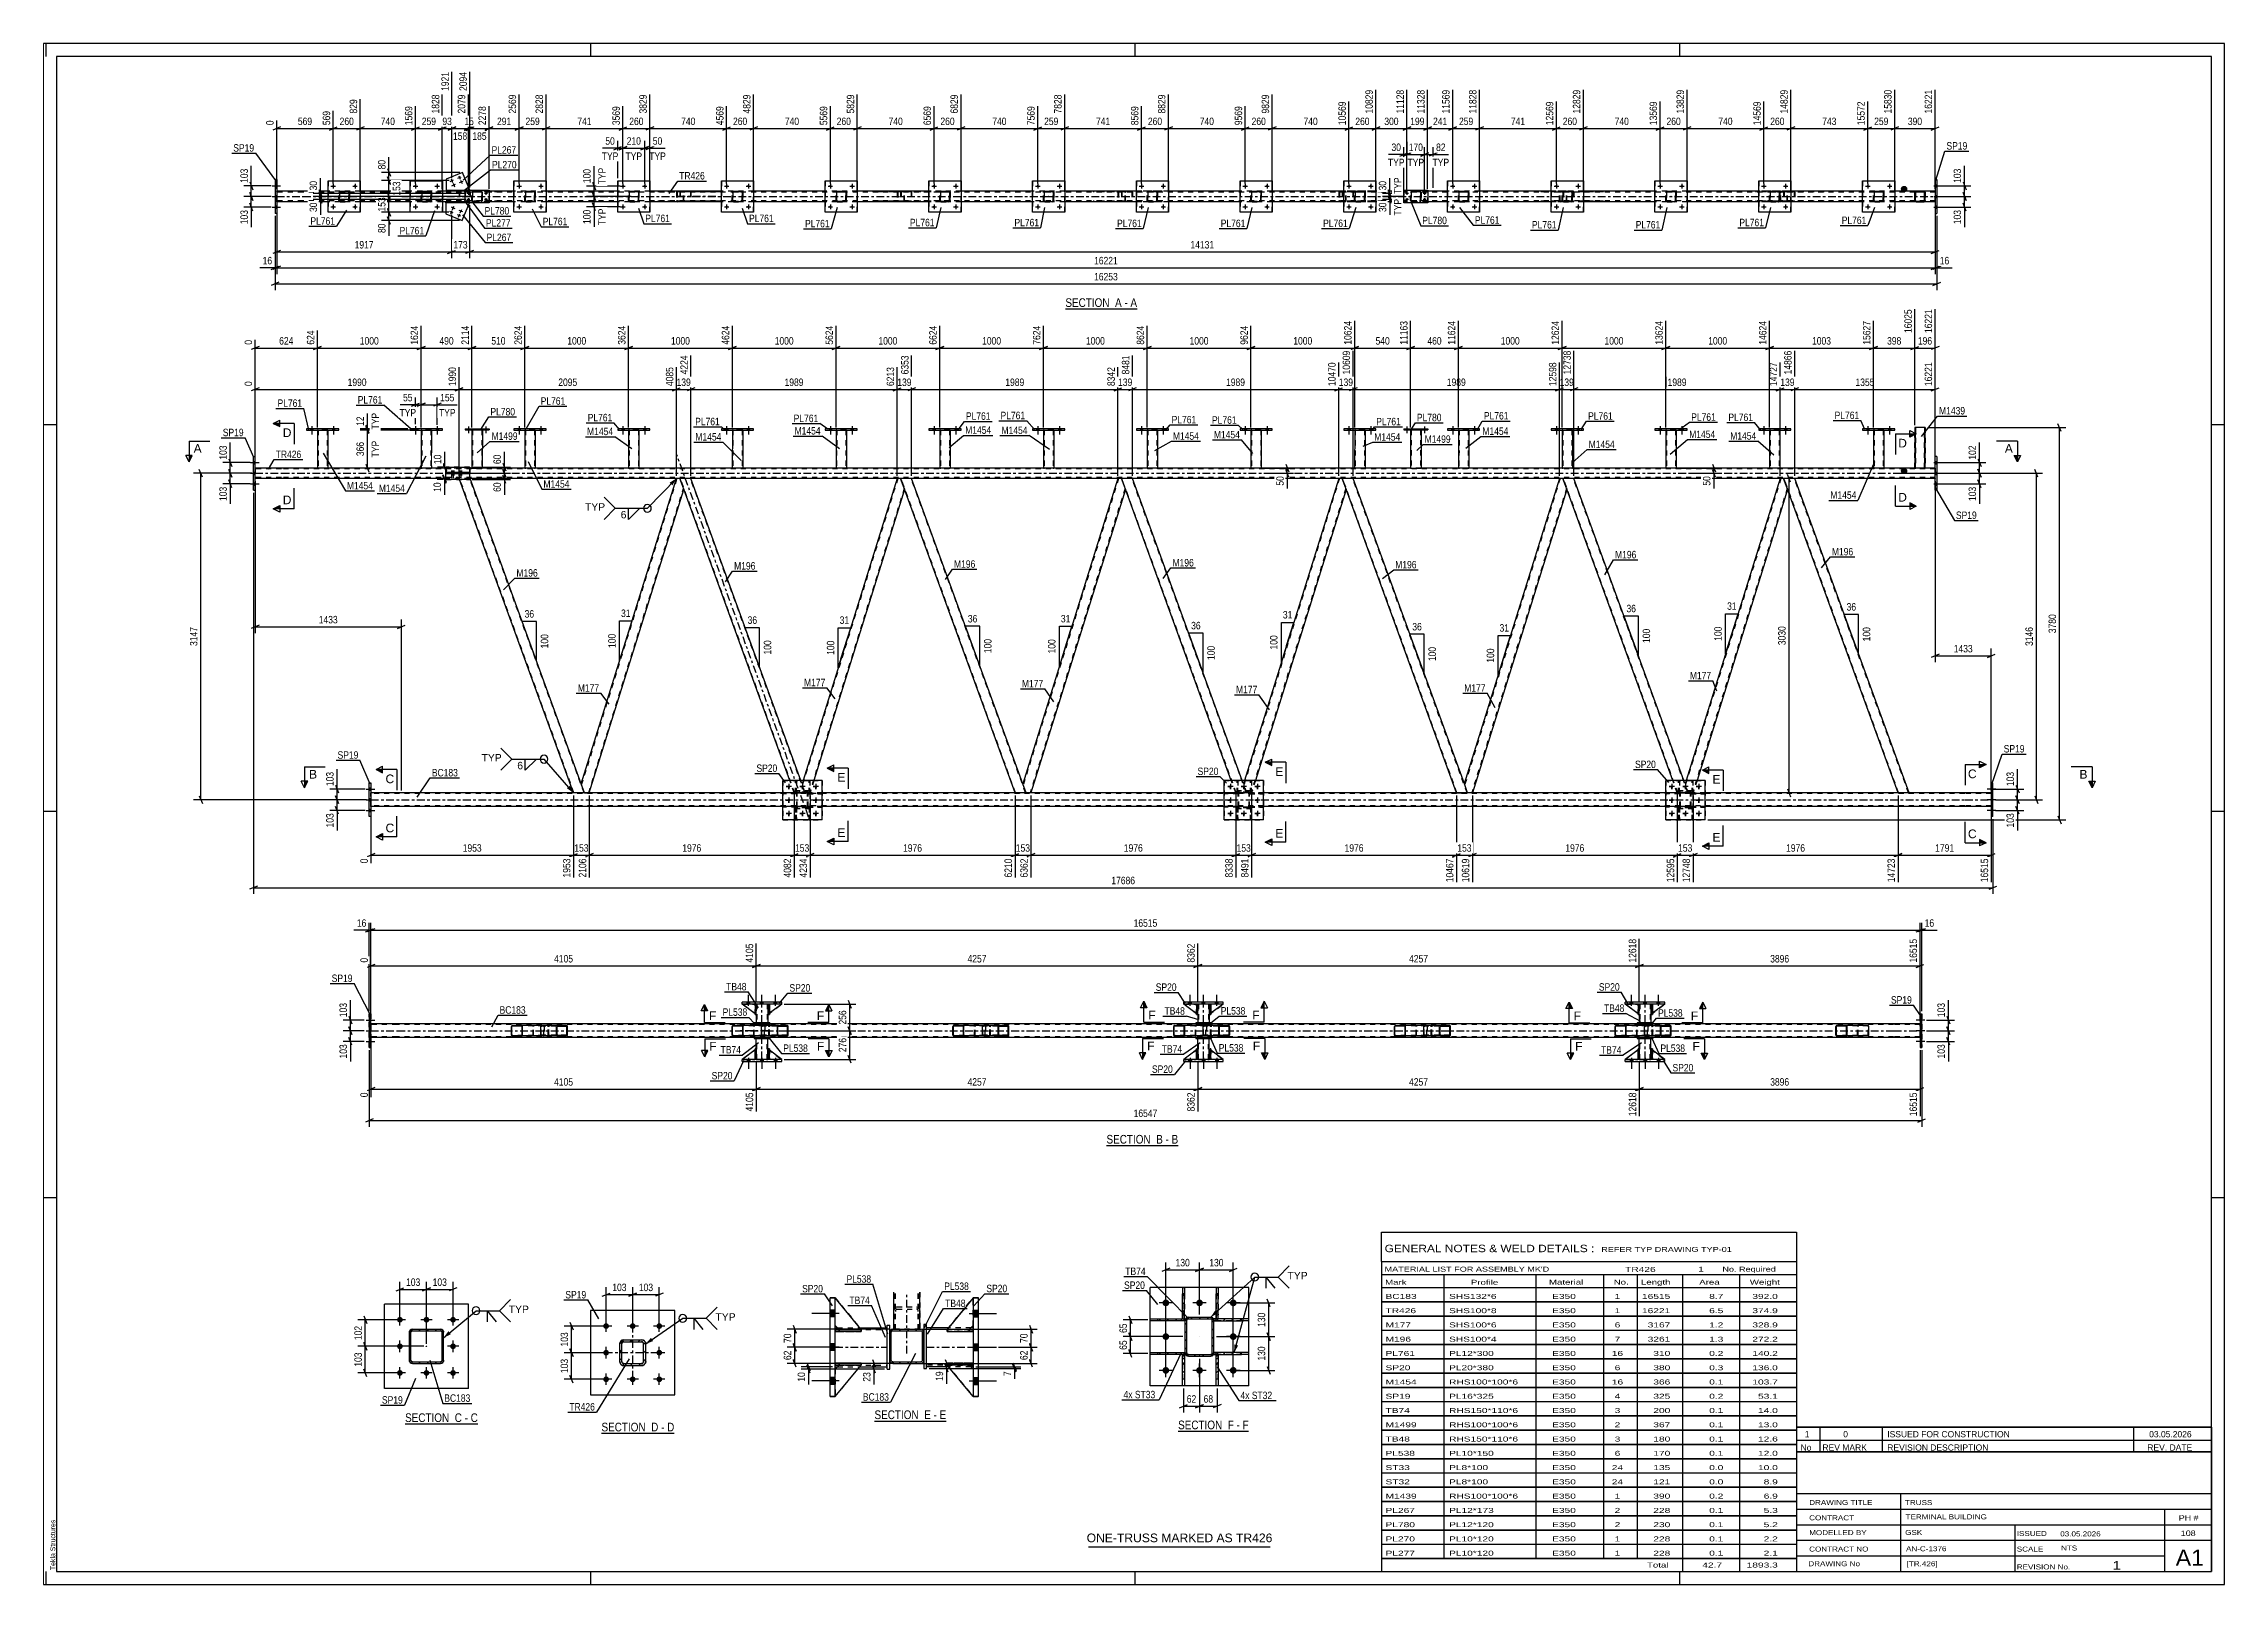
# Paper-space layout 'Layout1' of a CAD drawing. Header units: millimetres. Extents: x 0 to 841, y 0 to 594.
# The model-space entities are those that its viewports show. They can reach past a viewport. Long polylines and large blocks are cut down to what shows.
import ezdxf

# ---------------------------------------------------------------- set-up
doc = ezdxf.new("R2010")
doc.units = ezdxf.units.MM
doc.linetypes.add('DXK_LINE_DOT2', pattern=[3.9198, 1.9599, -1.9599])
doc.linetypes.add('DXK_LINE_DOT3', pattern=[5.9187, 2.979, -0.9799, 0.9799, -0.9799])
doc.layers.add('Viewport layer', color=7, linetype='Continuous', plot=False)
doc.styles.add('Arial', font='ARIAL.TTF', dxfattribs={"height": 0.2})
doc.styles.add('Arial Narrow', font='ARIALN.TTF', dxfattribs={"height": 0.2})

# ---------------------------------------------------------------- blocks, each defined once
blk = doc.blocks.new('Unknown-814409776-18 - 1252')
at = {"color": 6, "linetype": 'Continuous'}
blk.add_line((238.85, -365.39), (266.5, -365.39), dxfattribs=at)
at = {"color": 0, "linetype": 'Continuous'}
blk.add_wipeout([(256.96, -364.64), (256.96, -361.14), (238.85, -361.14), (238.85, -364.64)], dxfattribs=at)
blk.add_wipeout([(260.56, -364.64), (260.56, -361.14), (258.01, -361.14), (258.01, -364.64)], dxfattribs=at)
at = {"color": 7, "linetype": 'Continuous', "style": 'Arial Narrow'}
blk.add_text('SECTION ', height=3.34, dxfattribs=at).set_placement((238.85, -364.64))
at = {"color": 0, "linetype": 'Continuous'}
blk.add_wipeout([(262.89, -364.64), (262.89, -361.14), (261.61, -361.14), (261.61, -364.64)], dxfattribs=at)
blk.add_wipeout([(266.5, -364.64), (266.5, -361.14), (263.94, -361.14), (263.94, -364.64)], dxfattribs=at)
at = {"color": 7, "linetype": 'Continuous', "style": 'Arial Narrow'}
for s, p in [('E', (258.01, -364.64)), ('E', (263.94, -364.64)), ('-', (261.61, -364.64))]:
    blk.add_text(s, height=3.34, dxfattribs=at).set_placement(p)
blk = doc.blocks.new('Unknown-814409776-32379')
at = {"color": 7, "linetype": 'Continuous'}
for p, q in [((434.42, -292.61), (594.42, -292.61)), ((434.42, -303.86), (434.42, -292.61)), ((594.42, -292.61), (594.42, -303.86)), ((434.42, -303.86), (594.42, -303.86)), ((434.42, -303.86), (434.42, -308.87)), ((434.42, -308.87), (594.42, -308.87)), ((434.42, -308.87), (434.42, -313.87)), ((458.42, -308.87), (458.42, -313.87)), ((493.92, -308.87), (493.92, -313.87)), ((519.92, -308.87), (519.92, -313.87)), ((532.92, -308.87), (532.92, -313.87)), ((550.42, -308.87), (550.42, -313.87)), ((572.42, -308.87), (572.42, -313.87)), ((594.42, -303.86), (594.42, -308.87)), ((594.42, -308.87), (594.42, -313.87)), ((434.42, -313.87), (594.42, -313.87)), ((434.42, -313.91), (434.42, -319.31)), ((434.42, -313.91), (594.42, -313.91)), ((434.42, -319.31), (594.42, -319.31)), ((434.42, -319.41), (434.42, -324.81)), ((434.42, -319.41), (594.42, -319.41)), ((458.42, -313.87), (458.42, -319.37)), ((458.42, -319.37), (458.42, -324.87)), ((493.92, -313.87), (493.92, -319.37)), ((493.92, -319.37), (493.92, -324.87)), ((519.92, -313.87), (519.92, -319.37)), ((519.92, -319.37), (519.92, -324.87)), ((532.92, -313.87), (532.92, -319.37)), ((532.92, -319.37), (532.92, -324.87)), ((550.42, -313.87), (550.42, -319.37)), ((550.42, -319.37), (550.42, -324.87)), ((572.42, -313.87), (572.42, -319.37)), ((572.42, -319.37), (572.42, -324.87)), ((594.42, -313.91), (594.42, -319.31)), ((594.42, -319.41), (594.42, -324.81)), ((434.42, -324.81), (594.42, -324.81)), ((434.42, -324.91), (434.42, -330.31)), ((434.42, -324.91), (594.42, -324.91)), ((458.42, -324.87), (458.42, -330.37)), ((493.92, -324.87), (493.92, -330.37)), ((519.92, -324.87), (519.92, -330.37)), ((532.92, -324.87), (532.92, -330.37)), ((550.42, -324.87), (550.42, -330.37)), ((572.42, -324.87), (572.42, -330.37)), ((594.42, -324.91), (594.42, -330.31)), ((434.42, -330.31), (594.42, -330.31)), ((434.42, -330.41), (434.42, -335.81)), ((434.42, -330.41), (594.42, -330.41)), ((434.42, -335.81), (594.42, -335.81)), ((434.42, -335.91), (434.42, -341.31)), ((434.42, -335.91), (594.42, -335.91)), ((458.42, -330.37), (458.42, -335.87)), ((458.42, -335.87), (458.42, -341.37)), ((493.92, -330.37), (493.92, -335.87)), ((493.92, -335.87), (493.92, -341.37)), ((519.92, -330.37), (519.92, -335.87)), ((519.92, -335.87), (519.92, -341.37)), ((532.92, -330.37), (532.92, -335.87)), ((532.92, -335.87), (532.92, -341.37)), ((550.42, -330.37), (550.42, -335.87)), ((550.42, -335.87), (550.42, -341.37)), ((572.42, -330.37), (572.42, -335.87)), ((572.42, -335.87), (572.42, -341.37)), ((594.42, -330.41), (594.42, -335.81)), ((594.42, -335.91), (594.42, -341.31)), ((434.42, -341.31), (594.42, -341.31)), ((434.42, -341.41), (434.42, -346.81)), ((434.42, -341.41), (594.42, -341.41)), ((458.42, -341.37), (458.42, -346.87)), ((493.92, -341.37), (493.92, -346.87)), ((519.92, -341.37), (519.92, -346.87)), ((532.92, -341.37), (532.92, -346.87)), ((550.42, -341.37), (550.42, -346.87)), ((572.42, -341.37), (572.42, -346.87)), ((594.42, -341.41), (594.42, -346.81)), ((434.42, -346.81), (594.42, -346.81)), ((434.42, -346.91), (434.42, -352.31)), ((434.42, -346.91), (594.42, -346.91)), ((434.42, -352.31), (594.42, -352.31)), ((434.42, -352.41), (434.42, -357.81)), ((434.42, -352.41), (594.42, -352.41)), ((458.42, -346.87), (458.42, -352.37)), ((458.42, -352.37), (458.42, -357.87)), ((493.92, -346.87), (493.92, -352.37)), ((493.92, -352.37), (493.92, -357.87)), ((519.92, -346.87), (519.92, -352.37)), ((519.92, -352.37), (519.92, -357.87)), ((532.92, -346.87), (532.92, -352.37)), ((532.92, -352.37), (532.92, -357.87)), ((550.42, -346.87), (550.42, -352.37)), ((550.42, -352.37), (550.42, -357.87)), ((572.42, -346.87), (572.42, -352.37)), ((572.42, -352.37), (572.42, -357.87)), ((594.42, -346.91), (594.42, -352.31)), ((594.42, -352.41), (594.42, -357.81)), ((434.42, -357.81), (594.42, -357.81)), ((434.42, -357.91), (434.42, -363.31)), ((434.42, -357.91), (594.42, -357.91)), ((458.42, -357.87), (458.42, -363.37)), ((493.92, -357.87), (493.92, -363.37)), ((519.92, -357.87), (519.92, -363.37)), ((532.92, -357.87), (532.92, -363.37)), ((550.42, -357.87), (550.42, -363.37)), ((572.42, -357.87), (572.42, -363.37)), ((594.42, -357.91), (594.42, -363.31)), ((434.42, -363.31), (594.42, -363.31)), ((434.42, -363.41), (434.42, -368.81)), ((434.42, -363.41), (594.42, -363.41)), ((434.42, -368.81), (594.42, -368.81)), ((434.42, -368.91), (434.42, -374.31)), ((434.42, -368.91), (594.42, -368.91)), ((458.42, -363.37), (458.42, -368.87)), ((458.42, -368.87), (458.42, -374.37)), ((493.92, -363.37), (493.92, -368.87)), ((493.92, -368.87), (493.92, -374.37)), ((519.92, -363.37), (519.92, -368.87)), ((519.92, -368.87), (519.92, -374.37)), ((532.92, -363.37), (532.92, -368.87)), ((532.92, -368.87), (532.92, -374.37)), ((550.42, -363.37), (550.42, -368.87)), ((550.42, -368.87), (550.42, -374.37)), ((572.42, -363.37), (572.42, -368.87)), ((572.42, -368.87), (572.42, -374.37)), ((594.42, -363.41), (594.42, -368.81)), ((594.42, -368.91), (594.42, -374.31)), ((434.42, -374.31), (594.42, -374.31)), ((434.42, -374.41), (434.42, -379.81)), ((434.42, -374.41), (594.42, -374.41)), ((458.42, -374.37), (458.42, -379.87)), ((493.92, -374.37), (493.92, -379.87)), ((519.92, -374.37), (519.92, -379.87)), ((532.92, -374.37), (532.92, -379.87)), ((550.42, -374.37), (550.42, -379.87)), ((572.42, -374.37), (572.42, -379.87)), ((594.42, -374.41), (594.42, -379.81)), ((434.42, -379.81), (594.42, -379.81)), ((434.42, -379.91), (434.42, -385.31)), ((434.42, -379.91), (594.42, -379.91)), ((434.42, -385.31), (594.42, -385.31)), ((434.42, -385.41), (434.42, -390.81)), ((434.42, -385.41), (594.42, -385.41)), ((458.42, -379.87), (458.42, -385.37)), ((458.42, -385.37), (458.42, -390.87)), ((493.92, -379.87), (493.92, -385.37)), ((493.92, -385.37), (493.92, -390.87)), ((519.92, -379.87), (519.92, -385.37)), ((519.92, -385.37), (519.92, -390.87)), ((532.92, -379.87), (532.92, -385.37)), ((532.92, -385.37), (532.92, -390.87)), ((550.42, -379.87), (550.42, -385.37)), ((550.42, -385.37), (550.42, -390.87)), ((572.42, -379.87), (572.42, -385.37)), ((572.42, -385.37), (572.42, -390.87)), ((594.42, -379.91), (594.42, -385.31)), ((594.42, -385.41), (594.42, -390.81)), ((434.42, -390.81), (594.42, -390.81)), ((434.42, -390.91), (434.42, -396.31)), ((434.42, -390.91), (594.42, -390.91)), ((458.42, -390.87), (458.42, -396.37)), ((493.92, -390.87), (493.92, -396.37)), ((519.92, -390.87), (519.92, -396.37)), ((532.92, -390.87), (532.92, -396.37)), ((550.42, -390.87), (550.42, -396.37)), ((572.42, -390.87), (572.42, -396.37)), ((594.42, -390.91), (594.42, -396.31)), ((434.42, -396.31), (594.42, -396.31)), ((434.42, -396.41), (434.42, -401.81)), ((434.42, -396.41), (594.42, -396.41)), ((434.42, -401.81), (594.42, -401.81)), ((434.42, -401.91), (434.42, -407.31)), ((434.42, -401.91), (594.42, -401.91)), ((458.42, -396.37), (458.42, -401.87)), ((458.42, -401.87), (458.42, -407.37)), ((493.92, -396.37), (493.92, -401.87)), ((493.92, -401.87), (493.92, -407.37)), ((519.92, -396.37), (519.92, -401.87)), ((519.92, -401.87), (519.92, -407.37)), ((532.92, -396.37), (532.92, -401.87)), ((532.92, -401.87), (532.92, -407.37)), ((550.42, -396.37), (550.42, -401.87)), ((550.42, -401.87), (550.42, -407.37)), ((572.42, -396.37), (572.42, -401.87)), ((572.42, -401.87), (572.42, -407.37)), ((594.42, -396.41), (594.42, -401.81)), ((594.42, -401.91), (594.42, -407.31)), ((434.42, -407.31), (594.42, -407.31)), ((434.42, -407.41), (434.42, -412.81)), ((434.42, -407.41), (594.42, -407.41)), ((458.42, -407.37), (458.42, -412.87)), ((493.92, -407.37), (493.92, -412.87)), ((519.92, -407.37), (519.92, -412.87)), ((532.92, -407.37), (532.92, -412.87)), ((550.42, -407.37), (550.42, -412.87)), ((572.42, -407.37), (572.42, -412.87)), ((594.42, -407.41), (594.42, -412.81)), ((434.42, -412.81), (594.42, -412.81)), ((434.42, -412.91), (434.42, -418.31)), ((434.42, -412.91), (594.42, -412.91)), ((434.42, -418.31), (594.42, -418.31)), ((434.42, -418.37), (594.42, -418.37)), ((434.42, -418.37), (434.42, -423.37)), ((458.42, -412.87), (458.42, -418.37)), ((493.92, -412.87), (493.92, -418.37)), ((519.92, -412.87), (519.92, -418.37)), ((532.92, -412.87), (532.92, -418.37)), ((550.42, -412.87), (550.42, -418.37)), ((550.42, -418.37), (550.42, -423.37)), ((572.42, -412.87), (572.42, -418.37)), ((572.42, -418.37), (572.42, -423.37)), ((594.42, -412.91), (594.42, -418.31)), ((594.42, -418.37), (594.42, -423.37)), ((434.42, -423.37), (594.42, -423.37))]:
    blk.add_line(p, q, dxfattribs=at)
at = {"color": 7, "style": 'Arial Narrow'}
for s, height, width, p in [('GENERAL NOTES & WELD DETAILS :', 2.8633, 1.4, (435.58, -300.3)), ('REFER TYP DRAWING TYP-01', 1.9089, 1.6, (519.12, -300.2)), ("MATERIAL LIST FOR ASSEMBLY MK'D", 1.9089, 1.6, (435.58, -307.8)), ('Mark', 1.909, 1.7, (435.76, -312.87)), ('Profile', 1.909, 1.7, (468.84, -312.87)), ('Material', 1.909, 1.7, (498.96, -312.8)), ('No.', 1.909, 1.7, (523.92, -312.8)), ('TR426', 1.909, 1.794707, (528.32, -307.89)), ('Length', 1.909, 1.7, (534.42, -312.8)), ('1', 1.91, 1.794707, (556.5, -307.8)), ('Area', 1.909, 1.7, (556.92, -312.8)), ('No. Required', 1.9089, 1.6, (565.83, -307.8)), ('Weight', 1.909, 1.7, (576.42, -312.8))]:
    blk.add_text(s, height=height, dxfattribs=dict(at, width=width)).set_placement(p)
at = {"color": 7, "linetype": 'Continuous', "style": 'Arial Narrow'}
for s, height, width, p in [('BC183', 1.909, 1.794707, (435.92, -318.3)), ('SHS132*6', 1.909, 1.794707, (460.42, -318.3)), ('E350', 1.909, 1.794707, (500.16, -318.3)), ('1', 1.91, 1.794707, (524.28, -318.3)), ('16515', 1.909, 1.794707, (534.82, -318.3)), ('8.7', 1.909, 1.794707, (560.74, -318.3)), ('392.0', 1.909, 1.794707, (577.38, -318.3)), ('TR426', 1.909, 1.794707, (435.92, -323.8)), ('M177', 1.909, 1.794707, (435.92, -329.3)), ('SHS100*8', 1.909, 1.794707, (460.42, -323.8)), ('SHS100*6', 1.909, 1.794707, (460.42, -329.3)), ('E350', 1.909, 1.794707, (500.16, -323.8)), ('E350', 1.909, 1.794707, (500.16, -329.3)), ('6', 1.91, 1.794707, (524.28, -329.3)), ('1', 1.91, 1.794707, (524.28, -323.8)), ('16221', 1.909, 1.794707, (534.82, -323.8)), ('3167', 1.909, 1.794707, (537.01, -329.3)), ('6.5', 1.909, 1.794707, (560.74, -323.8)), ('1.2', 1.909, 1.794707, (560.74, -329.3)), ('374.9', 1.909, 1.794707, (577.38, -323.8)), ('328.9', 1.909, 1.794707, (577.38, -329.3)), ('M196', 1.909, 1.794707, (435.92, -334.8)), ('SHS100*4', 1.909, 1.794707, (460.42, -334.8)), ('E350', 1.909, 1.794707, (500.16, -334.8)), ('7', 1.91, 1.794707, (524.28, -334.8)), ('3261', 1.909, 1.794707, (537.01, -334.8)), ('1.3', 1.909, 1.794707, (560.74, -334.8)), ('272.2', 1.909, 1.794707, (577.38, -334.8)), ('SP20', 1.909, 1.794707, (435.92, -345.8)), ('PL761', 1.909, 1.794707, (435.92, -340.3)), ('PL12*300', 1.909, 1.794707, (460.42, -340.3)), ('PL20*380', 1.909, 1.794707, (460.42, -345.8)), ('E350', 1.909, 1.794707, (500.16, -340.3)), ('E350', 1.909, 1.794707, (500.16, -345.8)), ('16', 1.909, 1.794707, (523.18, -340.3)), ('6', 1.91, 1.794707, (524.28, -345.8)), ('310', 1.909, 1.794707, (539.19, -340.3)), ('380', 1.909, 1.794707, (539.19, -345.8)), ('0.2', 1.909, 1.794707, (560.74, -340.3)), ('0.3', 1.909, 1.794707, (560.74, -345.8)), ('140.2', 1.909, 1.794707, (577.38, -340.3)), ('136.0', 1.909, 1.794707, (577.38, -345.8)), ('M1454', 1.909, 1.794707, (435.92, -351.3)), ('RHS100*100*6', 1.9089, 1.794707, (460.42, -351.3)), ('E350', 1.909, 1.794707, (500.16, -351.3)), ('16', 1.909, 1.794707, (523.18, -351.3)), ('366', 1.909, 1.794707, (539.19, -351.3)), ('0.1', 1.909, 1.794707, (560.74, -351.3)), ('103.7', 1.909, 1.794707, (577.38, -351.3)), ('TB74', 1.909, 1.794707, (435.92, -362.3)), ('SP19', 1.909, 1.794707, (435.92, -356.8)), ('PL16*325', 1.909, 1.794707, (460.42, -356.8)), ('RHS150*110*6', 1.9089, 1.794707, (460.42, -362.3)), ('E350', 1.909, 1.794707, (500.16, -356.8)), ('E350', 1.909, 1.794707, (500.16, -362.3)), ('4', 1.91, 1.794707, (524.28, -356.8)), ('3', 1.91, 1.794707, (524.28, -362.3)), ('325', 1.909, 1.794707, (539.19, -356.8)), ('200', 1.909, 1.794707, (539.19, -362.3)), ('0.2', 1.909, 1.794707, (560.74, -356.8)), ('0.1', 1.909, 1.794707, (560.74, -362.3)), ('53.1', 1.909, 1.794707, (579.57, -356.8)), ('14.0', 1.909, 1.794707, (579.57, -362.3)), ('M1499', 1.909, 1.794707, (435.92, -367.8)), ('RHS100*100*6', 1.9089, 1.794707, (460.42, -367.8)), ('E350', 1.909, 1.794707, (500.16, -367.8)), ('2', 1.91, 1.794707, (524.28, -367.8)), ('367', 1.909, 1.794707, (539.19, -367.8)), ('0.1', 1.909, 1.794707, (560.74, -367.8)), ('13.0', 1.909, 1.794707, (579.57, -367.8)), ('TB48', 1.909, 1.794707, (435.92, -373.3)), ('PL538', 1.909, 1.794707, (435.92, -378.8)), ('RHS150*110*6', 1.9089, 1.794707, (460.42, -373.3)), ('PL10*150', 1.909, 1.794707, (460.42, -378.8)), ('E350', 1.909, 1.794707, (500.16, -373.3)), ('E350', 1.909, 1.794707, (500.16, -378.8)), ('3', 1.91, 1.794707, (524.28, -373.3)), ('6', 1.91, 1.794707, (524.28, -378.8)), ('180', 1.909, 1.794707, (539.19, -373.3)), ('170', 1.909, 1.794707, (539.19, -378.8)), ('0.1', 1.909, 1.794707, (560.74, -373.3)), ('0.1', 1.909, 1.794707, (560.74, -378.8)), ('12.6', 1.909, 1.794707, (579.57, -373.3)), ('12.0', 1.909, 1.794707, (579.57, -378.8)), ('ST33', 1.909, 1.794707, (435.92, -384.3)), ('PL8*100', 1.909, 1.794707, (460.42, -384.3)), ('E350', 1.909, 1.794707, (500.16, -384.3)), ('24', 1.909, 1.794707, (523.18, -384.3)), ('135', 1.909, 1.794707, (539.19, -384.3)), ('0.0', 1.909, 1.794707, (560.74, -384.3)), ('10.0', 1.909, 1.794707, (579.57, -384.3)), ('ST32', 1.909, 1.794707, (435.92, -389.8)), ('M1439', 1.909, 1.794707, (435.92, -395.3)), ('PL8*100', 1.909, 1.794707, (460.42, -389.8)), ('RHS100*100*6', 1.9089, 1.794707, (460.42, -395.3)), ('E350', 1.909, 1.794707, (500.16, -389.8)), ('E350', 1.909, 1.794707, (500.16, -395.3)), ('24', 1.909, 1.794707, (523.18, -389.8)), ('1', 1.91, 1.794707, (524.28, -395.3)), ('390', 1.909, 1.794707, (539.19, -395.3)), ('121', 1.909, 1.794707, (539.19, -389.8)), ('0.0', 1.909, 1.794707, (560.74, -389.8)), ('0.2', 1.909, 1.794707, (560.74, -395.3)), ('8.9', 1.909, 1.794707, (581.75, -389.8)), ('6.9', 1.909, 1.794707, (581.75, -395.3)), ('PL267', 1.909, 1.794707, (435.92, -400.8)), ('PL12*173', 1.909, 1.794707, (460.42, -400.8)), ('E350', 1.909, 1.794707, (500.16, -400.8)), ('2', 1.91, 1.794707, (524.28, -400.8)), ('228', 1.909, 1.794707, (539.19, -400.8)), ('0.1', 1.909, 1.794707, (560.74, -400.8)), ('5.3', 1.909, 1.794707, (581.75, -400.8)), ('PL780', 1.909, 1.794707, (435.92, -406.3)), ('PL270', 1.909, 1.794707, (435.92, -411.8)), ('PL12*120', 1.909, 1.794707, (460.42, -406.3)), ('PL10*120', 1.909, 1.794707, (460.42, -411.8)), ('E350', 1.909, 1.794707, (500.16, -406.3)), ('E350', 1.909, 1.794707, (500.16, -411.8)), ('2', 1.91, 1.794707, (524.28, -406.3)), ('1', 1.91, 1.794707, (524.28, -411.8)), ('230', 1.909, 1.794707, (539.19, -406.3)), ('228', 1.909, 1.794707, (539.19, -411.8)), ('0.1', 1.909, 1.794707, (560.74, -406.3)), ('0.1', 1.909, 1.794707, (560.74, -411.8)), ('5.2', 1.909, 1.794707, (581.75, -406.3)), ('2.2', 1.909, 1.794707, (581.75, -411.8)), ('PL277', 1.909, 1.794707, (435.92, -417.3)), ('PL10*120', 1.909, 1.794707, (460.42, -417.3)), ('E350', 1.909, 1.794707, (500.16, -417.3)), ('1', 1.91, 1.794707, (524.28, -417.3)), ('Total', 1.909, 1.7, (536.76, -421.87)), ('228', 1.909, 1.794707, (539.19, -417.3)), ('42.7', 1.909, 1.794707, (558.07, -421.87)), ('0.1', 1.909, 1.794707, (560.74, -417.3)), ('1893.3', 1.909, 1.794707, (575.19, -421.87)), ('2.1', 1.909, 1.794707, (581.75, -417.3))]:
    blk.add_text(s, height=height, dxfattribs=dict(at, width=width)).set_placement(p)
blk = doc.blocks.new('Unknown-814409776-1133')
at = {"color": 5, "linetype": 'Continuous'}
for p, q in [((759.42, 165.63), (-81.58, 165.63)), ((-81.58, 165.63), (-81.58, -428.37)), ((-80.58, 160.63), (-80.58, 165.63)), ((754.42, 160.63), (-76.58, 160.63)), ((-76.58, 160.63), (-76.58, -423.37)), ((129.42, 160.63), (129.42, 165.63)), ((339.42, 160.63), (339.42, 165.63)), ((549.42, 160.63), (549.42, 165.63)), ((754.42, -423.37), (754.42, 160.63)), ((759.42, -428.37), (759.42, 165.63)), ((-76.58, 18.63), (-81.58, 18.63)), ((759.42, 18.63), (754.42, 18.63)), ((-76.58, -130.37), (-81.58, -130.37)), ((759.42, -130.37), (754.42, -130.37)), ((-76.58, -279.37), (-81.58, -279.37)), ((759.42, -279.37), (754.42, -279.37)), ((-81.58, -428.37), (759.42, -428.37)), ((-80.58, -428.37), (-80.58, -423.37)), ((-76.58, -423.37), (754.42, -423.37)), ((129.42, -428.37), (129.42, -423.37)), ((339.42, -428.37), (339.42, -423.37)), ((549.42, -428.37), (549.42, -423.37))]:
    blk.add_line(p, q, dxfattribs=at)
at = {"color": 174, "linetype": 'Continuous', "style": 'Arial'}
blk.add_text('Tekla Structures', height=1.9102, rotation=90, dxfattribs=at).set_placement((-77.08, -422.87))
blk = doc.blocks.new('Unknown-814409776-32378')
at = {"color": 7, "linetype": 'Continuous'}
for p, q in [((594.42, -377.31), (594.42, -423.37)), ((594.42, -377.31), (754.42, -377.31)), ((754.42, -377.37), (754.42, -423.37)), ((594.42, -393.37), (754.42, -393.37)), ((634.56, -393.37), (634.56, -423.37)), ((594.42, -399.37), (754.42, -399.37)), ((736.42, -423.31), (736.42, -399.31)), ((594.42, -405.37), (754.42, -405.37)), ((594.42, -411.37), (754.42, -411.37)), ((678.56, -405.37), (678.56, -423.37)), ((594.42, -417.37), (736.42, -417.37)), ((594.42, -423.37), (754.42, -423.37))]:
    blk.add_line(p, q, dxfattribs=at)
at = {"color": 7, "style": 'Arial Narrow'}
for s, height, width, p in [('CONTRACT', 1.909, 1.425378, (599.3, -403.66)), ('DRAWING TITLE', 1.9089, 1.425378, (599.3, -397.76)), ('TRUSS', 1.909, 1.425378, (636.23, -397.78)), ('TERMINAL BUILDING', 1.9089, 1.425378, (636.48, -403.29)), ('MODELLED BY', 1.9089, 1.425378, (599.3, -409.38)), ('GSK', 1.909, 1.425378, (636.31, -409.32)), ('ISSUED', 1.909, 1.425378, (679.36, -409.72)), ('03.05.2026', 1.909, 1.425378, (696.11, -409.85)), ('DRAWING No', 1.909, 1.425378, (598.98, -421.37)), ('CONTRACT NO', 1.9089, 1.425378, (599.3, -415.71)), ('AN-C-1376', 1.909, 1.425378, (636.65, -415.59)), ('[TR.426]', 1.909, 1.425378, (636.88, -421.38)), ('SCALE', 1.909, 1.425378, (679.36, -415.72)), ('1', 3.34, 1.5, (716.33, -422.69)), ('A1', 6.204, 1.25, (740.66, -421.17)), ('REVISION No.', 1.9089, 1.425378, (679.36, -422.6))]:
    blk.add_text(s, height=height, dxfattribs=dict(at, width=width)).set_placement(p)
at = {"color": 7, "linetype": 'Continuous', "style": 'Arial Narrow'}
for s, height, width, p in [('PH #', 2.1, 1.42538, (741.82, -403.81)), ('108', 2.1, 1.42538, (742.61, -409.71)), ('NTS', 1.909, 1.425378, (696.42, -415.31))]:
    blk.add_text(s, height=height, dxfattribs=dict(at, width=width)).set_placement(p)
blk = doc.blocks.new('Unknown-814409776-32380')
at = {"color": 7, "linetype": 'Continuous'}
blk.add_line((321.42, -413.87), (391.42, -413.87), dxfattribs=at)
at = {"color": 7, "style": 'Arial'}
blk.add_text('ONE-TRUSS MARKED AS TR426', height=3.3428, dxfattribs=at).set_placement((320.67, -412.12))
blk = doc.blocks.new('Unknown-814409776-32381')
at = {"color": 7, "linetype": 'Continuous'}
for p, q in [((594.42, -367.81), (754.42, -367.81)), ((754.42, -367.81), (594.42, -367.81)), ((594.42, -367.81), (594.42, -372.81)), ((603.42, -367.81), (603.42, -372.81)), ((627.42, -367.81), (627.42, -372.81)), ((724.42, -367.81), (724.42, -372.81)), ((754.42, -367.81), (754.42, -372.81)), ((594.42, -372.81), (754.42, -372.81)), ((594.42, -372.81), (594.42, -377.31)), ((594.42, -372.81), (754.42, -372.81)), ((754.42, -377.31), (594.42, -377.31)), ((603.42, -372.81), (603.42, -377.31)), ((627.42, -372.81), (627.42, -377.31)), ((724.42, -372.81), (724.42, -377.31)), ((754.42, -372.81), (754.42, -377.31))]:
    blk.add_line(p, q, dxfattribs=at)
at = {"color": 7, "linetype": 'Continuous', "style": 'Arial Narrow'}
for s, height, width, p in [('1', 2.39, 1.196471, (597.58, -371.67)), ('0', 2.39, 1.196471, (612.43, -371.67)), ('ISSUED FOR CONSTRUCTION', 2.3861, 1.196471, (629.42, -371.67)), ('03.05.2026', 2.386, 1.196471, (730.42, -371.67)), ('No', 2.386, 1.2, (595.97, -376.81)), ('REV MARK', 2.386, 1.2, (604.42, -376.81)), ('REVISION DESCRIPTION', 2.3861, 1.2, (629.42, -376.81)), ('REV. DATE', 2.386, 1.2, (729.7, -376.81))]:
    blk.add_text(s, height=height, dxfattribs=dict(at, width=width)).set_placement(p)
blk = doc.blocks.new('Unknown-814409776-11 - 2476')
at = {"color": 6, "linetype": 'Continuous'}
blk.add_line((312.46, 63.36), (340.11, 63.36), dxfattribs=at)
at = {"color": 0, "linetype": 'Continuous'}
blk.add_wipeout([(330.57, 64.11), (330.57, 67.61), (312.46, 67.61), (312.46, 64.11)], dxfattribs=at)
blk.add_wipeout([(334.18, 64.11), (334.18, 67.61), (331.62, 67.61), (331.62, 64.11)], dxfattribs=at)
at = {"color": 7, "linetype": 'Continuous', "style": 'Arial Narrow'}
blk.add_text('SECTION ', height=3.34, dxfattribs=at).set_placement((312.46, 64.11))
at = {"color": 0, "linetype": 'Continuous'}
blk.add_wipeout([(336.5, 64.11), (336.5, 67.61), (335.23, 67.61), (335.23, 64.11)], dxfattribs=at)
blk.add_wipeout([(340.11, 64.11), (340.11, 67.61), (337.55, 67.61), (337.55, 64.11)], dxfattribs=at)
at = {"color": 7, "linetype": 'Continuous', "style": 'Arial Narrow'}
for s, p in [('A', (331.62, 64.11)), ('A', (337.55, 64.11)), ('-', (335.23, 64.11))]:
    blk.add_text(s, height=3.34, dxfattribs=at).set_placement(p)
blk = doc.blocks.new('Unknown-814409776-12 - 5562')
at = {"color": 6, "linetype": 'Continuous'}
blk.add_line((328.32, -259.19), (355.96, -259.19), dxfattribs=at)
at = {"color": 0, "linetype": 'Continuous'}
blk.add_wipeout([(346.43, -258.44), (346.43, -254.94), (328.32, -254.94), (328.32, -258.44)], dxfattribs=at)
blk.add_wipeout([(350.03, -258.44), (350.03, -254.94), (347.48, -254.94), (347.48, -258.44)], dxfattribs=at)
at = {"color": 7, "linetype": 'Continuous', "style": 'Arial Narrow'}
blk.add_text('SECTION ', height=3.34, dxfattribs=at).set_placement((328.32, -258.44))
at = {"color": 0, "linetype": 'Continuous'}
blk.add_wipeout([(352.36, -258.44), (352.36, -254.94), (351.08, -254.94), (351.08, -258.44)], dxfattribs=at)
blk.add_wipeout([(355.96, -258.44), (355.96, -254.94), (353.41, -254.94), (353.41, -258.44)], dxfattribs=at)
at = {"color": 7, "linetype": 'Continuous', "style": 'Arial Narrow'}
for s, p in [('B', (347.48, -258.44)), ('-', (351.08, -258.44)), ('B', (353.41, -258.44))]:
    blk.add_text(s, height=3.34, dxfattribs=at).set_placement(p)
blk = doc.blocks.new('Unknown-814409776-15 - 6145')
at = {"color": 6, "linetype": 'Continuous'}
blk.add_line((57.81, -366.53), (85.88, -366.53), dxfattribs=at)
at = {"color": 0, "linetype": 'Continuous'}
blk.add_wipeout([(75.92, -365.78), (75.92, -362.28), (57.81, -362.28), (57.81, -365.78)], dxfattribs=at)
blk.add_wipeout([(79.74, -365.78), (79.74, -362.28), (76.97, -362.28), (76.97, -365.78)], dxfattribs=at)
at = {"color": 7, "linetype": 'Continuous', "style": 'Arial Narrow'}
blk.add_text('SECTION ', height=3.34, dxfattribs=at).set_placement((57.81, -365.78))
at = {"color": 0, "linetype": 'Continuous'}
blk.add_wipeout([(82.07, -365.78), (82.07, -362.28), (80.79, -362.28), (80.79, -365.78)], dxfattribs=at)
blk.add_wipeout([(85.88, -365.78), (85.88, -362.28), (83.12, -362.28), (83.12, -365.78)], dxfattribs=at)
at = {"color": 7, "linetype": 'Continuous', "style": 'Arial Narrow'}
for s, p in [('C', (76.97, -365.78)), ('-', (80.79, -365.78)), ('C', (83.12, -365.78))]:
    blk.add_text(s, height=3.34, dxfattribs=at).set_placement(p)
blk = doc.blocks.new('Unknown-814409776-16 - 1629')
at = {"color": 6, "linetype": 'Continuous'}
blk.add_line((133.56, -370.14), (161.63, -370.14), dxfattribs=at)
at = {"color": 0, "linetype": 'Continuous'}
blk.add_wipeout([(151.67, -369.39), (151.67, -365.89), (133.56, -365.89), (133.56, -369.39)], dxfattribs=at)
blk.add_wipeout([(155.49, -369.39), (155.49, -365.89), (152.72, -365.89), (152.72, -369.39)], dxfattribs=at)
at = {"color": 7, "linetype": 'Continuous', "style": 'Arial Narrow'}
blk.add_text('SECTION ', height=3.34, dxfattribs=at).set_placement((133.56, -369.39))
at = {"color": 0, "linetype": 'Continuous'}
blk.add_wipeout([(157.82, -369.39), (157.82, -365.89), (156.54, -365.89), (156.54, -369.39)], dxfattribs=at)
blk.add_wipeout([(161.63, -369.39), (161.63, -365.89), (158.87, -365.89), (158.87, -369.39)], dxfattribs=at)
at = {"color": 7, "linetype": 'Continuous', "style": 'Arial Narrow'}
for s, p in [('D', (152.72, -369.39)), ('-', (156.54, -369.39)), ('D', (158.87, -369.39))]:
    blk.add_text(s, height=3.34, dxfattribs=at).set_placement(p)
blk = doc.blocks.new('Unknown-814409776-17 - 2094')
at = {"color": 6, "linetype": 'Continuous'}
blk.add_line((355.93, -369.32), (383.14, -369.32), dxfattribs=at)
at = {"color": 0, "linetype": 'Continuous'}
blk.add_wipeout([(374.03, -368.57), (374.03, -365.07), (355.93, -365.07), (355.93, -368.57)], dxfattribs=at)
blk.add_wipeout([(377.43, -368.57), (377.43, -365.07), (375.08, -365.07), (375.08, -368.57)], dxfattribs=at)
at = {"color": 7, "linetype": 'Continuous', "style": 'Arial Narrow'}
blk.add_text('SECTION ', height=3.34, dxfattribs=at).set_placement((355.93, -368.57))
at = {"color": 0, "linetype": 'Continuous'}
blk.add_wipeout([(379.75, -368.57), (379.75, -365.07), (378.48, -365.07), (378.48, -368.57)], dxfattribs=at)
blk.add_wipeout([(383.14, -368.57), (383.14, -365.07), (380.8, -365.07), (380.8, -368.57)], dxfattribs=at)
at = {"color": 7, "linetype": 'Continuous', "style": 'Arial Narrow'}
for s, p in [('F', (375.08, -368.57)), ('-', (378.48, -368.57)), ('F', (380.8, -368.57))]:
    blk.add_text(s, height=3.34, dxfattribs=at).set_placement(p)
blk = doc.blocks.new('Part-814409776-1349 - 1252')
at = {"color": 2, "linetype": 'Continuous'}
for p, q in [((276.9, -317.95), (266.9, -330.06)), ((276.9, -317.95), (276.9, -317.95)), ((276.9, -317.95), (276.9, -317.95)), ((268.15, -330.06), (266.9, -330.06)), ((266.9, -330.06), (266.9, -330.06)), ((275.41, -330.05), (276.9, -328.56))]:
    blk.add_line(p, q, dxfattribs=at)
at = {"color": 7, "linetype": 'DXK_LINE_DOT2'}
for p, q in [((276.9, -317.95), (266.9, -330.06)), ((276.9, -328.56), (276.9, -317.95)), ((275.4, -330.06), (266.9, -330.06)), ((275.4, -330.06), (268.15, -330.06)), ((275.4, -330.06), (276.9, -328.56)), ((275.4, -330.06), (275.41, -330.05)), ((275.4, -330.06), (275.4, -330.06))]:
    blk.add_line(p, q, dxfattribs=at)
blk = doc.blocks.new('Part-814409776-1311 - 1252')
at = {"color": 2, "linetype": 'Continuous'}
for p, q in [((267.4, -329.45), (258.9, -329.45)), ((276.9, -329.45), (276.01, -329.45)), ((267.39, -344.45), (258.9, -344.45)), ((276.9, -344.45), (275.99, -344.45))]:
    blk.add_line(p, q, dxfattribs=at)
at = {"color": 7, "linetype": 'DXK_LINE_DOT2'}
for p, q in [((258.9, -344.45), (258.9, -329.45)), ((276.9, -330.05), (258.9, -330.05)), ((276.01, -329.45), (267.4, -329.45)), ((276.9, -329.45), (276.9, -344.45)), ((276.9, -343.85), (258.9, -343.85)), ((275.99, -344.45), (267.39, -344.45))]:
    blk.add_line(p, q, dxfattribs=at)
at = {"color": 7, "linetype": 'DXK_LINE_DOT3'}
blk.add_line((258.9, -336.95), (276.9, -336.95), dxfattribs=at)
blk = doc.blocks.new('Part-814409776-1264 - 1252')
at = {"color": 7, "linetype": 'DXK_LINE_DOT2'}
for p, q in [((246.3, -329.99), (246.3, -315.74)), ((246.7, -329.99), (246.7, -315.74)), ((255.9, -329.99), (255.9, -315.74)), ((256.3, -315.74), (256.3, -329.99)), ((256.3, -329.99), (246.3, -329.99))]:
    blk.add_line(p, q, dxfattribs=at)
at = {"color": 7, "linetype": 'DXK_LINE_DOT3'}
blk.add_line((251.3, -339.39), (251.3, -315.74), dxfattribs=at)
blk = doc.blocks.new('Part-814409776-1265 - 1252')
at = {"color": 2, "linetype": 'Continuous'}
for p, q in [((246.3, -329.99), (246.3, -315.74)), ((256.3, -329.99), (256.3, -315.74))]:
    blk.add_line(p, q, dxfattribs=at)
at = {"color": 7, "linetype": 'DXK_LINE_DOT2'}
for p, q in [((246.9, -329.99), (246.9, -315.74)), ((255.7, -329.99), (255.7, -315.74)), ((246.3, -323.18), (246.39, -322.47)), ((246.39, -322.47), (246.65, -321.86)), ((246.65, -321.86), (247.04, -321.46)), ((246.94, -322.82), (246.9, -323.18)), ((247.07, -322.52), (246.94, -322.82)), ((247.04, -321.46), (247.5, -321.32)), ((247.27, -322.32), (247.07, -322.52)), ((247.5, -322.25), (247.27, -322.32)), ((247.5, -321.32), (255.1, -321.32)), ((247.5, -322.25), (255.1, -322.25)), ((255.1, -321.32), (255.56, -321.46)), ((255.33, -322.32), (255.1, -322.25)), ((255.52, -322.52), (255.33, -322.32)), ((255.65, -322.82), (255.52, -322.52)), ((255.56, -321.46), (255.95, -321.86)), ((255.7, -323.18), (255.65, -322.82)), ((255.95, -321.86), (256.21, -322.47)), ((256.21, -322.47), (256.3, -323.18)), ((256.3, -329.99), (246.3, -329.99))]:
    blk.add_line(p, q, dxfattribs=at)
blk = doc.blocks.new('Part-814409776-1354 - 1252')
at = {"color": 2, "linetype": 'Continuous'}
for p, q in [((266.9, -343.05), (276.9, -343.05)), ((266.9, -343.05), (266.9, -343.85)), ((276.9, -343.85), (266.9, -343.85)), ((276.9, -343.05), (276.9, -343.05)), ((276.9, -343.85), (276.9, -343.05))]:
    blk.add_line(p, q, dxfattribs=at)
at = {"color": 7, "linetype": 'DXK_LINE_DOT2'}
for p, q in [((275.4, -343.05), (266.9, -343.05)), ((266.9, -343.85), (275.4, -343.85)), ((276.9, -343.05), (275.4, -343.05)), ((275.4, -343.05), (275.4, -343.85)), ((275.4, -343.85), (276.9, -343.85)), ((276.9, -343.05), (276.9, -343.05))]:
    blk.add_line(p, q, dxfattribs=at)
blk = doc.blocks.new('Part-814409776-1290 - 1252')
at = {"linetype": 'Continuous'}
h = blk.add_hatch(dxfattribs=at)
h.set_pattern_fill('', scale=0.7, style=0, pattern_type=0)
h.set_pattern_definition([(45, (245.8981, -329.9933), (-1.57154, 1.57154), [])])
h.paths.add_polyline_path([(256.7, -329.99), (245.9, -329.99), (245.44, -330.08), (245.05, -330.34), (244.79, -330.73), (244.7, -331.19), (244.7, -341.99), (244.79, -342.45), (245.05, -342.84), (245.44, -343.1), (245.9, -343.19), (256.7, -343.19), (257.16, -343.1), (257.55, -342.84), (257.81, -342.45), (257.9, -341.99), (257.9, -331.19), (257.81, -330.73), (257.55, -330.34), (257.16, -330.08)])
h.paths.add_polyline_path([(257.25, -330.96), (257.3, -331.19), (257.3, -341.99), (257.25, -342.22), (257.12, -342.42), (256.93, -342.55), (256.7, -342.59), (245.9, -342.59), (245.67, -342.55), (245.47, -342.42), (245.34, -342.22), (245.3, -341.99), (245.3, -331.19), (245.34, -330.96), (245.47, -330.77), (245.67, -330.64), (245.9, -330.59), (256.7, -330.59), (256.93, -330.64), (257.12, -330.77)])
at = {"color": 2, "linetype": 'Continuous'}
for p, q in [((244.79, -330.73), (244.7, -331.19)), ((244.7, -331.19), (244.7, -331.19)), ((244.7, -341.99), (244.7, -331.19)), ((245.3, -331.19), (245.34, -330.96)), ((245.3, -331.19), (245.3, -331.19)), ((245.3, -341.99), (245.3, -331.19)), ((245.34, -330.96), (245.47, -330.77)), ((245.9, -329.99), (245.44, -330.08)), ((245.47, -330.77), (245.67, -330.64)), ((245.67, -330.64), (245.9, -330.59)), ((245.9, -329.99), (245.9, -329.99)), ((245.9, -329.99), (256.7, -329.99)), ((245.9, -330.59), (245.9, -330.59)), ((245.9, -330.59), (256.7, -330.59)), ((256.7, -329.99), (256.7, -329.99)), ((257.16, -330.08), (256.7, -329.99)), ((256.7, -330.59), (256.7, -330.59)), ((256.7, -330.59), (256.93, -330.64)), ((256.93, -330.64), (257.12, -330.77)), ((257.12, -330.77), (257.25, -330.96)), ((257.25, -330.96), (257.3, -331.19)), ((257.3, -331.19), (257.3, -331.19)), ((257.3, -341.99), (257.3, -331.19)), ((257.9, -331.19), (257.81, -330.73)), ((257.9, -331.19), (257.9, -331.19)), ((257.9, -341.99), (257.9, -331.19)), ((244.7, -341.99), (244.7, -341.99)), ((244.7, -341.99), (244.79, -342.45)), ((245.3, -341.99), (245.3, -341.99)), ((245.34, -342.22), (245.3, -341.99)), ((245.47, -342.42), (245.34, -342.22)), ((245.44, -343.1), (245.9, -343.19)), ((245.67, -342.55), (245.47, -342.42)), ((245.9, -342.59), (245.67, -342.55)), ((245.9, -342.59), (245.9, -342.59)), ((245.9, -342.59), (256.7, -342.59)), ((245.9, -343.19), (245.9, -343.19)), ((245.9, -343.19), (256.7, -343.19)), ((256.93, -342.55), (256.7, -342.59)), ((256.7, -342.59), (256.7, -342.59)), ((256.7, -343.19), (257.16, -343.1)), ((256.7, -343.19), (256.7, -343.19)), ((257.12, -342.42), (256.93, -342.55)), ((257.25, -342.22), (257.12, -342.42)), ((257.3, -341.99), (257.25, -342.22)), ((257.3, -341.99), (257.3, -341.99)), ((257.81, -342.45), (257.9, -341.99)), ((257.9, -341.99), (257.9, -341.99))]:
    blk.add_line(p, q, dxfattribs=at)
at = {"color": 7, "linetype": 'DXK_LINE_DOT3'}
blk.add_line((251.3, -336.59), (251.3, -336.59), dxfattribs=at)
at = {"color": 2, "linetype": 'Continuous'}
for centre, start, end in [((245.9, -331.19), 112.5, 157.5), ((256.7, -331.19), 22.5, 67.5), ((245.9, -341.99), 202.5, 247.5), ((256.7, -341.99), 292.5, 337.5)]:
    blk.add_arc(centre, 1.2, start, end, dxfattribs=at)
blk = doc.blocks.new('Part-814409776-1326 - 1252')
at = {"color": 2, "linetype": 'Continuous'}
for p, q in [((258.9, -328.12), (257.9, -328.12)), ((257.9, -328.12), (257.9, -345.12)), ((258.9, -345.12), (258.9, -328.12)), ((257.9, -345.12), (258.9, -345.12))]:
    blk.add_line(p, q, dxfattribs=at)
blk = doc.blocks.new('Bolt-814409776-1459 - 1252')
at = {"linetype": 'Continuous'}
for points in [[(278.9, -325.25), (278.9, -322.65), (276.9, -322.65), (276.9, -325.25)], [(278.9, -325.25), (278.9, -322.65), (276.9, -322.65), (276.9, -325.25)], [(278.9, -325.25), (278.9, -322.65), (276.9, -322.65), (276.9, -325.25)], [(278.9, -338.25), (278.9, -335.65), (276.9, -335.65), (276.9, -338.25)], [(278.9, -338.25), (278.9, -335.65), (276.9, -335.65), (276.9, -338.25)], [(278.9, -351.25), (278.9, -348.65), (276.9, -348.65), (276.9, -351.25)], [(278.9, -351.25), (278.9, -348.65), (276.9, -348.65), (276.9, -351.25)], [(278.9, -351.25), (278.9, -348.65), (276.9, -348.65), (276.9, -351.25)]]:
    blk.add_hatch(color=1, dxfattribs=at).paths.add_polyline_path(points)
at = {"color": 1, "linetype": 'Continuous'}
for p, q in [((275.4, -323.95), (285.9, -323.95)), ((275.4, -323.95), (285.9, -323.95)), ((275.4, -323.95), (285.9, -323.95)), ((276.9, -322.65), (278.9, -322.65)), ((276.9, -322.65), (278.9, -322.65)), ((276.9, -322.65), (278.9, -322.65)), ((276.9, -325.25), (278.9, -325.25)), ((276.9, -325.25), (278.9, -325.25)), ((276.9, -325.25), (278.9, -325.25)), ((276.9, -335.65), (278.9, -335.65)), ((276.9, -335.65), (278.9, -335.65)), ((275.4, -336.95), (285.9, -336.95)), ((275.4, -336.95), (285.9, -336.95)), ((276.9, -338.25), (278.9, -338.25)), ((276.9, -338.25), (278.9, -338.25)), ((275.4, -349.95), (285.9, -349.95)), ((275.4, -349.95), (285.9, -349.95)), ((275.4, -349.95), (285.9, -349.95)), ((276.9, -348.65), (278.9, -348.65)), ((276.9, -348.65), (278.9, -348.65)), ((276.9, -348.65), (278.9, -348.65)), ((276.9, -351.25), (278.9, -351.25)), ((276.9, -351.25), (278.9, -351.25)), ((276.9, -351.25), (278.9, -351.25))]:
    blk.add_line(p, q, dxfattribs=at)
blk = doc.blocks.new('Part-814409776-1331 - 1252')
at = {"color": 2, "linetype": 'Continuous'}
for p, q in [((243.7, -345.45), (243.7, -328.45)), ((243.7, -328.45), (244.7, -328.45)), ((244.7, -331.19), (244.7, -328.45)), ((244.7, -345.45), (244.7, -341.99)), ((243.7, -345.45), (244.7, -345.45))]:
    blk.add_line(p, q, dxfattribs=at)
at = {"color": 7, "linetype": 'DXK_LINE_DOT2'}
blk.add_line((244.7, -341.99), (244.7, -331.19), dxfattribs=at)
blk = doc.blocks.new('Part-814409776-1346 - 1252')
at = {"color": 2, "linetype": 'Continuous'}
for p, q in [((223.7, -329.45), (224.59, -329.45)), ((233.2, -329.45), (243.7, -329.45)), ((223.7, -344.45), (224.61, -344.45)), ((233.21, -344.45), (243.7, -344.45))]:
    blk.add_line(p, q, dxfattribs=at)
at = {"color": 7, "linetype": 'DXK_LINE_DOT2'}
for p, q in [((223.7, -344.45), (223.7, -329.45)), ((223.7, -330.05), (243.7, -330.05)), ((224.59, -329.45), (233.2, -329.45)), ((243.7, -344.45), (243.7, -329.45)), ((223.7, -343.85), (243.7, -343.85)), ((224.61, -344.45), (233.21, -344.45))]:
    blk.add_line(p, q, dxfattribs=at)
at = {"color": 7, "linetype": 'DXK_LINE_DOT3'}
blk.add_line((223.7, -336.95), (243.7, -336.95), dxfattribs=at)
blk = doc.blocks.new('Part-814409776-1347 - 1252')
at = {"color": 2, "linetype": 'Continuous'}
for p, q in [((266.9, -343.86), (266.9, -343.86)), ((275.4, -343.86), (266.9, -343.86)), ((276.9, -355.95), (266.9, -343.86)), ((275.4, -343.86), (275.4, -343.86)), ((275.4, -343.86), (276.9, -345.36))]:
    blk.add_line(p, q, dxfattribs=at)
at = {"color": 7, "linetype": 'DXK_LINE_DOT2'}
for p, q in [((266.9, -343.86), (275.4, -343.86)), ((276.9, -355.95), (266.9, -343.86)), ((275.4, -343.86), (276.9, -345.36)), ((276.9, -345.36), (276.9, -355.95))]:
    blk.add_line(p, q, dxfattribs=at)
blk = doc.blocks.new('Part-814409776-1348 - 1252')
at = {"color": 7, "linetype": 'DXK_LINE_DOT2'}
for p, q in [((266.9, -343.86), (275.4, -343.86)), ((276.9, -355.95), (266.9, -343.86)), ((266.9, -343.86), (266.9, -343.86)), ((275.4, -343.86), (266.9, -343.86)), ((266.9, -343.86), (276.9, -355.95)), ((275.4, -343.86), (276.9, -345.36)), ((275.4, -343.86), (275.4, -343.86)), ((276.9, -345.36), (275.4, -343.86)), ((276.9, -345.36), (276.9, -355.95))]:
    blk.add_line(p, q, dxfattribs=at)
blk = doc.blocks.new('Part-814409776-1350 - 1252')
at = {"color": 7, "linetype": 'DXK_LINE_DOT2'}
for p, q in [((276.9, -317.95), (266.9, -330.06)), ((266.9, -330.06), (276.9, -317.95)), ((276.9, -328.56), (276.9, -317.95)), ((266.9, -330.06), (275.4, -330.06)), ((266.9, -330.06), (266.9, -330.06)), ((275.4, -330.06), (266.9, -330.06)), ((275.4, -330.06), (276.9, -328.56)), ((275.4, -330.06), (276.9, -328.56)), ((275.4, -330.06), (275.4, -330.06))]:
    blk.add_line(p, q, dxfattribs=at)
blk = doc.blocks.new('Part-814409776-1351 - 1252')
at = {"color": 7, "linetype": 'DXK_LINE_DOT2'}
for p, q in [((266.9, -330.85), (266.9, -330.05)), ((266.9, -330.05), (275.4, -330.05)), ((276.9, -330.05), (266.9, -330.05)), ((275.4, -330.85), (266.9, -330.85)), ((266.9, -330.85), (276.9, -330.85)), ((275.4, -330.85), (275.4, -330.05)), ((275.4, -330.05), (276.9, -330.05)), ((276.9, -330.85), (275.4, -330.85)), ((276.9, -330.85), (276.9, -330.05)), ((276.9, -330.85), (276.9, -330.05)), ((276.9, -330.05), (276.9, -330.05)), ((276.9, -330.85), (276.9, -330.85))]:
    blk.add_line(p, q, dxfattribs=at)
blk = doc.blocks.new('Part-814409776-1352 - 1252')
at = {"color": 7, "linetype": 'DXK_LINE_DOT2'}
for p, q in [((266.9, -343.85), (266.9, -343.05)), ((266.9, -343.05), (275.4, -343.05)), ((276.9, -343.05), (266.9, -343.05)), ((275.4, -343.85), (266.9, -343.85)), ((266.9, -343.85), (276.9, -343.85)), ((275.4, -343.85), (275.4, -343.05)), ((275.4, -343.05), (276.9, -343.05)), ((276.9, -343.85), (275.4, -343.85)), ((276.9, -343.85), (276.9, -343.05)), ((276.9, -343.85), (276.9, -343.05)), ((276.9, -343.05), (276.9, -343.05)), ((276.9, -343.85), (276.9, -343.85))]:
    blk.add_line(p, q, dxfattribs=at)
blk = doc.blocks.new('Part-814409776-1353 - 1252')
at = {"color": 2, "linetype": 'Continuous'}
for p, q in [((266.91, -330.05), (266.9, -330.05)), ((266.9, -330.05), (266.9, -330.85)), ((266.9, -330.85), (276.9, -330.85)), ((276.9, -330.05), (268.15, -330.05)), ((276.9, -330.05), (276.9, -330.05)), ((276.9, -330.05), (276.9, -330.85))]:
    blk.add_line(p, q, dxfattribs=at)
at = {"color": 7, "linetype": 'DXK_LINE_DOT2'}
for p, q in [((266.9, -330.85), (275.4, -330.85)), ((268.15, -330.05), (266.91, -330.05)), ((275.4, -330.05), (266.91, -330.05)), ((275.4, -330.05), (276.9, -330.05)), ((275.4, -330.05), (275.4, -330.85)), ((275.4, -330.85), (276.9, -330.85)), ((276.9, -330.05), (276.9, -330.05))]:
    blk.add_line(p, q, dxfattribs=at)
blk = doc.blocks.new('Part-814409776-1355 - 1252')
at = {"color": 2, "linetype": 'Continuous'}
for p, q in [((225.2, -343.86), (223.7, -345.36)), ((223.7, -355.95), (233.7, -343.86)), ((233.7, -343.86), (225.2, -343.86)), ((225.2, -343.86), (225.2, -343.86)), ((233.7, -343.86), (233.7, -343.86))]:
    blk.add_line(p, q, dxfattribs=at)
at = {"color": 7, "linetype": 'DXK_LINE_DOT2'}
for p, q in [((223.7, -345.36), (225.2, -343.86)), ((223.7, -355.95), (233.7, -343.86)), ((225.2, -343.86), (233.7, -343.86)), ((223.7, -345.36), (223.7, -355.95))]:
    blk.add_line(p, q, dxfattribs=at)
blk = doc.blocks.new('Part-814409776-1356 - 1252')
at = {"color": 7, "linetype": 'DXK_LINE_DOT2'}
for p, q in [((225.2, -343.86), (223.7, -345.36)), ((223.7, -355.95), (233.7, -343.86)), ((223.7, -345.36), (225.2, -343.86)), ((223.7, -355.95), (233.7, -343.86)), ((233.7, -343.86), (225.2, -343.86)), ((225.2, -343.86), (225.2, -343.86)), ((225.2, -343.86), (233.7, -343.86)), ((233.7, -343.86), (233.7, -343.86)), ((223.7, -345.36), (223.7, -355.95))]:
    blk.add_line(p, q, dxfattribs=at)
blk = doc.blocks.new('Part-814409776-1357 - 1252')
at = {"color": 2, "linetype": 'Continuous'}
for p, q in [((223.7, -317.95), (223.7, -317.95)), ((223.7, -317.95), (223.7, -317.95)), ((233.7, -330.06), (223.7, -317.95)), ((225.19, -330.05), (223.7, -328.56)), ((232.45, -330.06), (233.7, -330.06)), ((233.7, -330.06), (233.7, -330.06))]:
    blk.add_line(p, q, dxfattribs=at)
at = {"color": 7, "linetype": 'DXK_LINE_DOT2'}
for p, q in [((223.7, -328.56), (223.7, -317.95)), ((223.7, -317.95), (233.7, -330.06)), ((225.2, -330.06), (223.7, -328.56)), ((225.2, -330.06), (225.19, -330.05)), ((233.7, -330.06), (225.2, -330.06)), ((225.2, -330.06), (225.2, -330.06)), ((225.2, -330.06), (232.45, -330.06))]:
    blk.add_line(p, q, dxfattribs=at)
blk = doc.blocks.new('Part-814409776-1358 - 1252')
at = {"color": 7, "linetype": 'DXK_LINE_DOT2'}
for p, q in [((223.7, -328.56), (223.7, -317.95)), ((223.7, -317.95), (233.7, -330.06)), ((223.7, -317.95), (233.7, -330.06)), ((225.2, -330.06), (223.7, -328.56)), ((225.2, -330.06), (223.7, -328.56)), ((233.7, -330.06), (225.2, -330.06)), ((225.2, -330.06), (225.2, -330.06)), ((225.2, -330.06), (233.7, -330.06)), ((233.7, -330.06), (233.7, -330.06))]:
    blk.add_line(p, q, dxfattribs=at)
blk = doc.blocks.new('Part-814409776-1359 - 1252')
at = {"color": 7, "linetype": 'DXK_LINE_DOT2'}
for p, q in [((223.7, -330.05), (225.2, -330.05)), ((233.46, -330.05), (223.7, -330.05)), ((223.7, -330.05), (223.7, -330.05)), ((223.7, -330.05), (223.7, -330.85)), ((223.7, -330.05), (223.7, -330.85)), ((225.2, -330.85), (223.7, -330.85)), ((223.7, -330.85), (233.7, -330.85)), ((223.7, -330.85), (223.7, -330.85)), ((225.2, -330.05), (233.7, -330.05)), ((225.2, -330.05), (225.2, -330.85)), ((233.7, -330.85), (225.2, -330.85)), ((233.7, -330.05), (233.7, -330.85))]:
    blk.add_line(p, q, dxfattribs=at)
blk = doc.blocks.new('Part-814409776-1360 - 1252')
at = {"color": 7, "linetype": 'DXK_LINE_DOT2'}
for p, q in [((223.7, -343.05), (225.2, -343.05)), ((233.7, -343.05), (223.7, -343.05)), ((223.7, -343.05), (223.7, -343.05)), ((223.7, -343.05), (223.7, -343.85)), ((223.7, -343.05), (223.7, -343.85)), ((225.2, -343.85), (223.7, -343.85)), ((223.7, -343.85), (233.7, -343.85)), ((223.7, -343.85), (223.7, -343.85)), ((225.2, -343.05), (233.7, -343.05)), ((225.2, -343.05), (225.2, -343.85)), ((233.7, -343.85), (225.2, -343.85)), ((233.7, -343.05), (233.7, -343.85))]:
    blk.add_line(p, q, dxfattribs=at)
blk = doc.blocks.new('Part-814409776-1361 - 1252')
at = {"color": 2, "linetype": 'Continuous'}
for p, q in [((223.7, -330.85), (223.7, -330.05)), ((223.7, -330.05), (232.45, -330.05)), ((233.7, -330.85), (223.7, -330.85)), ((223.7, -330.85), (223.7, -330.85)), ((233.7, -330.05), (233.69, -330.05)), ((233.7, -330.85), (233.7, -330.05))]:
    blk.add_line(p, q, dxfattribs=at)
at = {"color": 7, "linetype": 'DXK_LINE_DOT2'}
for p, q in [((225.2, -330.05), (223.7, -330.05)), ((223.7, -330.85), (225.2, -330.85)), ((225.2, -330.85), (225.2, -330.05)), ((225.2, -330.05), (233.69, -330.05)), ((225.2, -330.85), (233.7, -330.85))]:
    blk.add_line(p, q, dxfattribs=at)
blk = doc.blocks.new('Part-814409776-1362 - 1252')
at = {"color": 2, "linetype": 'Continuous'}
for p, q in [((223.7, -343.85), (223.7, -343.05)), ((233.7, -343.05), (223.7, -343.05)), ((233.7, -343.85), (223.7, -343.85)), ((223.7, -343.85), (223.7, -343.85)), ((233.7, -343.85), (233.7, -343.05))]:
    blk.add_line(p, q, dxfattribs=at)
at = {"color": 7, "linetype": 'DXK_LINE_DOT2'}
for p, q in [((225.2, -343.05), (223.7, -343.05)), ((223.7, -343.85), (225.2, -343.85)), ((225.2, -343.85), (225.2, -343.05)), ((233.7, -343.05), (225.2, -343.05)), ((225.2, -343.85), (233.7, -343.85))]:
    blk.add_line(p, q, dxfattribs=at)
blk = doc.blocks.new('Part-814409776-1377 - 1252')
at = {"color": 2, "linetype": 'Continuous'}
for p, q in [((276.9, -317.95), (278.9, -317.95)), ((276.9, -317.95), (276.9, -317.95)), ((276.9, -317.95), (276.9, -355.95)), ((278.9, -317.95), (278.9, -317.95)), ((278.9, -355.95), (278.9, -317.95)), ((278.9, -355.95), (276.9, -355.95))]:
    blk.add_line(p, q, dxfattribs=at)
at = {"color": 7, "linetype": 'DXK_LINE_DOT2'}
for p, q in [((278.9, -317.95), (276.9, -317.95)), ((276.9, -355.95), (276.9, -355.95)), ((276.9, -355.95), (278.9, -355.95)), ((278.9, -355.95), (278.9, -355.95))]:
    blk.add_line(p, q, dxfattribs=at)
blk = doc.blocks.new('Part-814409776-1382 - 1252')
at = {"color": 2, "linetype": 'Continuous'}
for p, q in [((221.7, -317.95), (221.7, -317.95)), ((221.7, -317.95), (223.7, -317.95)), ((221.7, -355.95), (221.7, -317.95)), ((223.7, -317.95), (223.7, -317.95)), ((223.7, -355.95), (223.7, -317.95)), ((223.7, -355.95), (221.7, -355.95))]:
    blk.add_line(p, q, dxfattribs=at)
at = {"color": 7, "linetype": 'DXK_LINE_DOT2'}
for p, q in [((223.7, -317.95), (221.7, -317.95)), ((221.7, -355.95), (221.7, -355.95)), ((221.7, -355.95), (223.7, -355.95)), ((223.7, -355.95), (223.7, -355.95))]:
    blk.add_line(p, q, dxfattribs=at)
blk = doc.blocks.new('Bolt-814409776-1460 - 1252')
at = {"linetype": 'Continuous'}
for points in [[(223.7, -325.25), (223.7, -322.65), (221.7, -322.65), (221.7, -325.25)], [(223.7, -325.25), (223.7, -322.65), (221.7, -322.65), (221.7, -325.25)], [(223.7, -325.25), (223.7, -322.65), (221.7, -322.65), (221.7, -325.25)], [(223.7, -338.25), (223.7, -335.65), (221.7, -335.65), (221.7, -338.25)], [(223.7, -338.25), (223.7, -335.65), (221.7, -335.65), (221.7, -338.25)], [(223.7, -351.25), (223.7, -348.65), (221.7, -348.65), (221.7, -351.25)], [(223.7, -351.25), (223.7, -348.65), (221.7, -348.65), (221.7, -351.25)], [(223.7, -351.25), (223.7, -348.65), (221.7, -348.65), (221.7, -351.25)]]:
    blk.add_hatch(color=1, dxfattribs=at).paths.add_polyline_path(points)
at = {"color": 1, "linetype": 'Continuous'}
for p, q in [((225.2, -323.95), (214.7, -323.95)), ((225.2, -323.95), (214.7, -323.95)), ((225.2, -323.95), (214.7, -323.95)), ((223.7, -322.65), (221.7, -322.65)), ((223.7, -322.65), (221.7, -322.65)), ((223.7, -322.65), (221.7, -322.65)), ((223.7, -325.25), (221.7, -325.25)), ((223.7, -325.25), (221.7, -325.25)), ((223.7, -325.25), (221.7, -325.25)), ((223.7, -335.65), (221.7, -335.65)), ((223.7, -335.65), (221.7, -335.65)), ((225.2, -336.95), (214.7, -336.95)), ((225.2, -336.95), (214.7, -336.95)), ((223.7, -338.25), (221.7, -338.25)), ((223.7, -338.25), (221.7, -338.25)), ((225.2, -349.95), (214.7, -349.95)), ((225.2, -349.95), (214.7, -349.95)), ((225.2, -349.95), (214.7, -349.95)), ((223.7, -348.65), (221.7, -348.65)), ((223.7, -348.65), (221.7, -348.65)), ((223.7, -348.65), (221.7, -348.65)), ((223.7, -351.25), (221.7, -351.25)), ((223.7, -351.25), (221.7, -351.25)), ((223.7, -351.25), (221.7, -351.25))]:
    blk.add_line(p, q, dxfattribs=at)
blk = doc.blocks.new('Part-814409776-2629 - 2476')
at = {"color": 2, "linetype": 'Continuous'}
for p, q in [((259.82, 100.7), (259.82, 112.7)), ((259.82, 112.7), (259.82, 112.7)), ((259.82, 112.7), (272.22, 112.7)), ((272.22, 112.7), (272.22, 100.7)), ((259.82, 100.7), (259.82, 100.7)), ((272.22, 100.7), (259.82, 100.7))]:
    blk.add_line(p, q, dxfattribs=at)
at = {"color": 7, "linetype": 'DXK_LINE_DOT2'}
for p, q in [((259.82, 112.7), (259.82, 100.7)), ((259.82, 112.7), (259.82, 112.7)), ((272.22, 100.7), (272.22, 112.7)), ((259.82, 100.7), (259.82, 100.7))]:
    blk.add_line(p, q, dxfattribs=at)
blk = doc.blocks.new('Bolt-814409776-2484 - 2476')
at = {"linetype": 'Continuous'}
for points in [[(621.48, 102.7), (621.49, 102.8), (621.52, 102.88), (621.57, 102.96), (621.63, 103.03), (621.7, 103.09), (621.79, 103.12), (621.88, 103.14), (621.97, 103.14), (622.06, 103.12), (622.14, 103.09), (622.22, 103.03), (622.28, 102.96), (622.33, 102.88), (622.35, 102.8), (622.36, 102.7), (622.35, 102.61), (622.33, 102.53), (622.28, 102.45), (622.22, 102.38), (622.14, 102.32), (622.06, 102.29), (621.97, 102.27), (621.88, 102.27), (621.79, 102.29), (621.7, 102.32), (621.63, 102.38), (621.57, 102.45), (621.52, 102.53), (621.49, 102.61)], [(629.88, 102.7), (629.89, 102.8), (629.92, 102.88), (629.97, 102.96), (630.03, 103.03), (630.1, 103.09), (630.19, 103.12), (630.28, 103.14), (630.37, 103.14), (630.46, 103.12), (630.54, 103.09), (630.62, 103.03), (630.68, 102.96), (630.73, 102.88), (630.75, 102.8), (630.76, 102.7), (630.75, 102.61), (630.73, 102.53), (630.68, 102.45), (630.62, 102.38), (630.54, 102.32), (630.46, 102.29), (630.37, 102.27), (630.28, 102.27), (630.19, 102.29), (630.1, 102.32), (630.03, 102.38), (629.97, 102.45), (629.92, 102.53), (629.89, 102.61)]]:
    blk.add_hatch(color=1, dxfattribs=at).paths.add_polyline_path(points)
at = {"color": 1, "linetype": 'Continuous'}
for p, q in [((621.04, 102.7), (622.8, 102.7)), ((621.92, 103.58), (621.92, 101.82)), ((629.44, 102.7), (631.2, 102.7)), ((630.32, 103.58), (630.32, 101.82))]:
    blk.add_line(p, q, dxfattribs=at)
blk = doc.blocks.new('Bolt-814409776-2478 - 2476')
at = {"linetype": 'Continuous'}
for points in [[(261.38, 102.7), (261.39, 102.8), (261.42, 102.88), (261.46, 102.96), (261.52, 103.03), (261.6, 103.09), (261.68, 103.12), (261.77, 103.14), (261.87, 103.14), (261.96, 103.12), (262.04, 103.09), (262.11, 103.03), (262.18, 102.96), (262.22, 102.88), (262.25, 102.8), (262.26, 102.7), (262.25, 102.61), (262.22, 102.53), (262.18, 102.45), (262.11, 102.38), (262.04, 102.32), (261.96, 102.29), (261.87, 102.27), (261.77, 102.27), (261.68, 102.29), (261.6, 102.32), (261.52, 102.38), (261.46, 102.45), (261.42, 102.53), (261.39, 102.61)], [(269.78, 102.7), (269.79, 102.8), (269.82, 102.88), (269.86, 102.96), (269.92, 103.03), (270, 103.09), (270.08, 103.12), (270.17, 103.14), (270.27, 103.14), (270.36, 103.12), (270.44, 103.09), (270.51, 103.03), (270.58, 102.96), (270.62, 102.88), (270.65, 102.8), (270.66, 102.7), (270.65, 102.61), (270.62, 102.53), (270.58, 102.45), (270.51, 102.38), (270.44, 102.32), (270.36, 102.29), (270.27, 102.27), (270.17, 102.27), (270.08, 102.29), (270, 102.32), (269.92, 102.38), (269.86, 102.45), (269.82, 102.53), (269.79, 102.61)]]:
    blk.add_hatch(color=1, dxfattribs=at).paths.add_polyline_path(points)
at = {"color": 1, "linetype": 'Continuous'}
for p, q in [((260.94, 102.7), (262.7, 102.7)), ((261.82, 103.58), (261.82, 101.82)), ((269.34, 102.7), (271.1, 102.7)), ((270.22, 103.58), (270.22, 101.82))]:
    blk.add_line(p, q, dxfattribs=at)
blk = doc.blocks.new('Bolt-814409776-2479 - 2476')
at = {"linetype": 'Continuous'}
for points in [[(301.38, 110.7), (301.39, 110.8), (301.42, 110.88), (301.47, 110.96), (301.53, 111.03), (301.6, 111.09), (301.69, 111.12), (301.78, 111.14), (301.87, 111.14), (301.96, 111.12), (302.04, 111.09), (302.12, 111.03), (302.18, 110.96), (302.22, 110.88), (302.25, 110.8), (302.26, 110.7), (302.25, 110.61), (302.22, 110.53), (302.18, 110.45), (302.12, 110.38), (302.04, 110.32), (301.96, 110.29), (301.87, 110.27), (301.78, 110.27), (301.69, 110.29), (301.6, 110.32), (301.53, 110.38), (301.47, 110.45), (301.42, 110.53), (301.39, 110.61)], [(309.78, 110.7), (309.79, 110.8), (309.82, 110.88), (309.87, 110.96), (309.93, 111.03), (310, 111.09), (310.09, 111.12), (310.18, 111.14), (310.27, 111.14), (310.36, 111.12), (310.44, 111.09), (310.52, 111.03), (310.58, 110.96), (310.62, 110.88), (310.65, 110.8), (310.66, 110.7), (310.65, 110.61), (310.62, 110.53), (310.58, 110.45), (310.52, 110.38), (310.44, 110.32), (310.36, 110.29), (310.27, 110.27), (310.18, 110.27), (310.09, 110.29), (310, 110.32), (309.93, 110.38), (309.87, 110.45), (309.82, 110.53), (309.79, 110.61)]]:
    blk.add_hatch(color=1, dxfattribs=at).paths.add_polyline_path(points)
at = {"color": 1, "linetype": 'Continuous'}
for p, q in [((300.94, 110.7), (302.7, 110.7)), ((301.82, 111.58), (301.82, 109.82)), ((309.34, 110.7), (311.1, 110.7)), ((310.22, 111.58), (310.22, 109.82))]:
    blk.add_line(p, q, dxfattribs=at)
blk = doc.blocks.new('Part-814409776-2544 - 2476')
at = {"color": 2, "linetype": 'Continuous'}
for p, q in [((459.82, 100.7), (459.82, 112.7)), ((459.82, 112.7), (459.82, 112.7)), ((459.82, 112.7), (472.22, 112.7)), ((472.22, 112.7), (472.22, 100.7)), ((459.82, 100.7), (459.82, 100.7)), ((472.22, 100.7), (459.82, 100.7))]:
    blk.add_line(p, q, dxfattribs=at)
at = {"color": 7, "linetype": 'DXK_LINE_DOT2'}
for p, q in [((459.82, 112.7), (459.82, 100.7)), ((459.82, 112.7), (459.82, 112.7)), ((472.22, 100.7), (472.22, 112.7)), ((459.82, 100.7), (459.82, 100.7))]:
    blk.add_line(p, q, dxfattribs=at)
blk = doc.blocks.new('Bolt-814409776-2480 - 2476')
at = {"linetype": 'Continuous'}
for points in [[(301.38, 102.7), (301.39, 102.8), (301.42, 102.88), (301.47, 102.96), (301.53, 103.03), (301.6, 103.09), (301.69, 103.12), (301.78, 103.14), (301.87, 103.14), (301.96, 103.12), (302.04, 103.09), (302.12, 103.03), (302.18, 102.96), (302.22, 102.88), (302.25, 102.8), (302.26, 102.7), (302.25, 102.61), (302.22, 102.53), (302.18, 102.45), (302.12, 102.38), (302.04, 102.32), (301.96, 102.29), (301.87, 102.27), (301.78, 102.27), (301.69, 102.29), (301.6, 102.32), (301.53, 102.38), (301.47, 102.45), (301.42, 102.53), (301.39, 102.61)], [(309.78, 102.7), (309.79, 102.8), (309.82, 102.88), (309.87, 102.96), (309.93, 103.03), (310, 103.09), (310.09, 103.12), (310.18, 103.14), (310.27, 103.14), (310.36, 103.12), (310.44, 103.09), (310.52, 103.03), (310.58, 102.96), (310.62, 102.88), (310.65, 102.8), (310.66, 102.7), (310.65, 102.61), (310.62, 102.53), (310.58, 102.45), (310.52, 102.38), (310.44, 102.32), (310.36, 102.29), (310.27, 102.27), (310.18, 102.27), (310.09, 102.29), (310, 102.32), (309.93, 102.38), (309.87, 102.45), (309.82, 102.53), (309.79, 102.61)]]:
    blk.add_hatch(color=1, dxfattribs=at).paths.add_polyline_path(points)
at = {"color": 1, "linetype": 'Continuous'}
for p, q in [((300.94, 102.7), (302.7, 102.7)), ((301.82, 103.58), (301.82, 101.82)), ((309.34, 102.7), (311.1, 102.7)), ((310.22, 103.58), (310.22, 101.82))]:
    blk.add_line(p, q, dxfattribs=at)
blk = doc.blocks.new('Part-814409776-2545 - 2476')
at = {"color": 7, "linetype": 'DXK_LINE_DOT2'}
for p, q in [((464.01, 108.22), (464.05, 108.41)), ((464.01, 108.22), (464.02, 108.22)), ((464.01, 105.18), (464.01, 108.22)), ((464.02, 105.18), (464.01, 105.18)), ((464.05, 105), (464.01, 105.18)), ((464.05, 108.41), (464.02, 108.22)), ((464.02, 105.18), (464.02, 108.22)), ((464.02, 105.18), (464.05, 105)), ((464.27, 108.32), (464.25, 108.22)), ((464.26, 108.22), (464.25, 108.22)), ((464.25, 108.22), (464.25, 105.18)), ((464.25, 105.18), (464.26, 105.18)), ((464.25, 105.18), (464.27, 105.09)), ((464.26, 108.22), (464.28, 108.32)), ((464.26, 105.18), (464.26, 108.22)), ((464.28, 105.09), (464.26, 105.18)), ((464.32, 108.39), (464.27, 108.32)), ((464.27, 105.09), (464.32, 105.01)), ((464.28, 108.32), (464.33, 108.39)), ((464.33, 105.01), (464.28, 105.09)), ((464.31, 108.67), (464.49, 108.7)), ((464.5, 108.7), (464.31, 108.67)), ((464.31, 104.74), (464.31, 104.74)), ((464.49, 104.7), (464.31, 104.74)), ((464.31, 104.74), (464.5, 104.7)), ((464.4, 108.45), (464.32, 108.39)), ((464.32, 105.01), (464.4, 104.96)), ((464.33, 108.39), (464.41, 108.45)), ((464.41, 104.96), (464.33, 105.01)), ((464.49, 108.46), (464.4, 108.45)), ((464.4, 104.96), (464.49, 104.94)), ((464.41, 108.45), (464.5, 108.46)), ((464.5, 104.94), (464.41, 104.96)), ((464.5, 108.7), (464.49, 108.7)), ((464.49, 108.7), (467.53, 108.7)), ((464.49, 108.46), (464.5, 108.46)), ((467.53, 108.46), (464.49, 108.46)), ((464.5, 104.94), (464.49, 104.94)), ((464.49, 104.94), (467.53, 104.94)), ((464.5, 104.7), (464.49, 104.7)), ((464.49, 104.7), (467.53, 104.7)), ((464.5, 108.7), (467.54, 108.7)), ((464.5, 108.46), (467.54, 108.46)), ((464.5, 104.94), (467.54, 104.94)), ((464.5, 104.7), (467.54, 104.7)), ((467.53, 108.7), (467.54, 108.7)), ((467.53, 108.7), (467.72, 108.67)), ((467.54, 108.46), (467.53, 108.46)), ((467.63, 108.45), (467.53, 108.46)), ((467.53, 104.94), (467.63, 104.96)), ((467.53, 104.94), (467.54, 104.94)), ((467.72, 104.74), (467.53, 104.7)), ((467.53, 104.7), (467.54, 104.7)), ((467.72, 108.67), (467.54, 108.7)), ((467.54, 108.46), (467.63, 108.45)), ((467.63, 104.96), (467.54, 104.94)), ((467.54, 104.7), (467.72, 104.74)), ((467.63, 108.45), (467.63, 108.45)), ((467.63, 108.45), (467.71, 108.39)), ((467.7, 108.39), (467.63, 108.45)), ((467.71, 105.01), (467.63, 104.96)), ((467.63, 104.96), (467.7, 105.01)), ((467.76, 108.32), (467.7, 108.39)), ((467.7, 105.01), (467.76, 105.09)), ((467.71, 108.39), (467.76, 108.32)), ((467.76, 105.09), (467.71, 105.01)), ((467.76, 108.32), (467.78, 108.22)), ((467.77, 108.22), (467.76, 108.32)), ((467.78, 105.18), (467.76, 105.09)), ((467.76, 105.09), (467.77, 105.18)), ((467.78, 108.22), (467.77, 108.22)), ((467.77, 108.22), (467.77, 105.18)), ((467.77, 105.18), (467.78, 105.18)), ((467.78, 105.18), (467.78, 108.22)), ((467.98, 108.41), (468.01, 108.22)), ((468.02, 108.22), (467.98, 108.41)), ((468.01, 105.18), (467.98, 105)), ((467.98, 105), (468.02, 105.18)), ((468.02, 108.22), (468.01, 108.22)), ((468.01, 108.22), (468.01, 105.18)), ((468.01, 105.18), (468.02, 105.18)), ((468.02, 105.18), (468.02, 108.22))]:
    blk.add_line(p, q, dxfattribs=at)
at = {"color": 7, "linetype": 'DXK_LINE_DOT3'}
blk.add_line((466.02, 106.7), (466.01, 106.71), dxfattribs=at)
at = {"color": 7, "linetype": 'DXK_LINE_DOT2'}
for centre, start, end in [((464.49, 108.22), 112.5, 157.5), ((464.5, 108.22), 112.5, 157.5), ((464.49, 105.18), 202.49999, 247.49999), ((464.5, 105.18), 202.49999, 247.49999), ((467.53, 108.22), 22.49999, 67.49999), ((467.54, 108.22), 22.49999, 67.49999), ((467.53, 105.18), 292.5, 337.5), ((467.54, 105.18), 292.5, 337.5)]:
    blk.add_arc(centre, 0.48, start, end, dxfattribs=at)
blk = doc.blocks.new('Bolt-814409776-2481 - 2476')
at = {"linetype": 'Continuous'}
for points in [[(581.38, 110.7), (581.39, 110.8), (581.42, 110.88), (581.46, 110.96), (581.52, 111.03), (581.6, 111.09), (581.68, 111.12), (581.77, 111.14), (581.86, 111.14), (581.95, 111.12), (582.04, 111.09), (582.11, 111.03), (582.17, 110.96), (582.22, 110.88), (582.25, 110.8), (582.26, 110.7), (582.25, 110.61), (582.22, 110.53), (582.17, 110.45), (582.11, 110.38), (582.04, 110.32), (581.95, 110.29), (581.86, 110.27), (581.77, 110.27), (581.68, 110.29), (581.6, 110.32), (581.52, 110.38), (581.46, 110.45), (581.42, 110.53), (581.39, 110.61)], [(589.78, 110.7), (589.79, 110.8), (589.82, 110.88), (589.86, 110.96), (589.92, 111.03), (590, 111.09), (590.08, 111.12), (590.17, 111.14), (590.26, 111.14), (590.35, 111.12), (590.44, 111.09), (590.51, 111.03), (590.57, 110.96), (590.62, 110.88), (590.65, 110.8), (590.66, 110.7), (590.65, 110.61), (590.62, 110.53), (590.57, 110.45), (590.51, 110.38), (590.44, 110.32), (590.35, 110.29), (590.26, 110.27), (590.17, 110.27), (590.08, 110.29), (590, 110.32), (589.92, 110.38), (589.86, 110.45), (589.82, 110.53), (589.79, 110.61)]]:
    blk.add_hatch(color=1, dxfattribs=at).paths.add_polyline_path(points)
at = {"color": 1, "linetype": 'Continuous'}
for p, q in [((580.94, 110.7), (582.7, 110.7)), ((581.82, 111.58), (581.82, 109.82)), ((589.34, 110.7), (591.1, 110.7)), ((590.22, 111.58), (590.22, 109.82))]:
    blk.add_line(p, q, dxfattribs=at)
blk = doc.blocks.new('Bolt-814409776-2482 - 2476')
at = {"linetype": 'Continuous'}
for points in [[(581.38, 102.7), (581.39, 102.8), (581.42, 102.88), (581.46, 102.96), (581.52, 103.03), (581.6, 103.09), (581.68, 103.12), (581.77, 103.14), (581.86, 103.14), (581.95, 103.12), (582.04, 103.09), (582.11, 103.03), (582.17, 102.96), (582.22, 102.88), (582.25, 102.8), (582.26, 102.7), (582.25, 102.61), (582.22, 102.53), (582.17, 102.45), (582.11, 102.38), (582.04, 102.32), (581.95, 102.29), (581.86, 102.27), (581.77, 102.27), (581.68, 102.29), (581.6, 102.32), (581.52, 102.38), (581.46, 102.45), (581.42, 102.53), (581.39, 102.61)], [(589.78, 102.7), (589.79, 102.8), (589.82, 102.88), (589.86, 102.96), (589.92, 103.03), (590, 103.09), (590.08, 103.12), (590.17, 103.14), (590.26, 103.14), (590.35, 103.12), (590.44, 103.09), (590.51, 103.03), (590.57, 102.96), (590.62, 102.88), (590.65, 102.8), (590.66, 102.7), (590.65, 102.61), (590.62, 102.53), (590.57, 102.45), (590.51, 102.38), (590.44, 102.32), (590.35, 102.29), (590.26, 102.27), (590.17, 102.27), (590.08, 102.29), (590, 102.32), (589.92, 102.38), (589.86, 102.45), (589.82, 102.53), (589.79, 102.61)]]:
    blk.add_hatch(color=1, dxfattribs=at).paths.add_polyline_path(points)
at = {"color": 1, "linetype": 'Continuous'}
for p, q in [((580.94, 102.7), (582.7, 102.7)), ((581.82, 103.58), (581.82, 101.82)), ((589.34, 102.7), (591.1, 102.7)), ((590.22, 103.58), (590.22, 101.82))]:
    blk.add_line(p, q, dxfattribs=at)
blk = doc.blocks.new('Bolt-814409776-2483 - 2476')
at = {"linetype": 'Continuous'}
for points in [[(501.38, 110.7), (501.39, 110.8), (501.42, 110.88), (501.47, 110.96), (501.53, 111.03), (501.6, 111.09), (501.69, 111.12), (501.78, 111.14), (501.87, 111.14), (501.96, 111.12), (502.04, 111.09), (502.12, 111.03), (502.18, 110.96), (502.22, 110.88), (502.25, 110.8), (502.26, 110.7), (502.25, 110.61), (502.22, 110.53), (502.18, 110.45), (502.12, 110.38), (502.04, 110.32), (501.96, 110.29), (501.87, 110.27), (501.78, 110.27), (501.69, 110.29), (501.6, 110.32), (501.53, 110.38), (501.47, 110.45), (501.42, 110.53), (501.39, 110.61)], [(509.78, 110.7), (509.79, 110.8), (509.82, 110.88), (509.87, 110.96), (509.93, 111.03), (510, 111.09), (510.09, 111.12), (510.18, 111.14), (510.27, 111.14), (510.36, 111.12), (510.44, 111.09), (510.52, 111.03), (510.58, 110.96), (510.62, 110.88), (510.65, 110.8), (510.66, 110.7), (510.65, 110.61), (510.62, 110.53), (510.58, 110.45), (510.52, 110.38), (510.44, 110.32), (510.36, 110.29), (510.27, 110.27), (510.18, 110.27), (510.09, 110.29), (510, 110.32), (509.93, 110.38), (509.87, 110.45), (509.82, 110.53), (509.79, 110.61)]]:
    blk.add_hatch(color=1, dxfattribs=at).paths.add_polyline_path(points)
at = {"color": 1, "linetype": 'Continuous'}
for p, q in [((500.94, 110.7), (502.7, 110.7)), ((501.82, 111.58), (501.82, 109.82)), ((509.34, 110.7), (511.1, 110.7)), ((510.22, 111.58), (510.22, 109.82))]:
    blk.add_line(p, q, dxfattribs=at)
blk = doc.blocks.new('Bolt-814409776-2485 - 2476')
at = {"linetype": 'Continuous'}
for points in [[(341.38, 110.7), (341.39, 110.8), (341.42, 110.88), (341.47, 110.96), (341.53, 111.03), (341.6, 111.09), (341.69, 111.12), (341.78, 111.14), (341.87, 111.14), (341.96, 111.12), (342.04, 111.09), (342.12, 111.03), (342.18, 110.96), (342.22, 110.88), (342.25, 110.8), (342.26, 110.7), (342.25, 110.61), (342.22, 110.53), (342.18, 110.45), (342.12, 110.38), (342.04, 110.32), (341.96, 110.29), (341.87, 110.27), (341.78, 110.27), (341.69, 110.29), (341.6, 110.32), (341.53, 110.38), (341.47, 110.45), (341.42, 110.53), (341.39, 110.61)], [(349.78, 110.7), (349.79, 110.8), (349.82, 110.88), (349.87, 110.96), (349.93, 111.03), (350, 111.09), (350.09, 111.12), (350.18, 111.14), (350.27, 111.14), (350.36, 111.12), (350.44, 111.09), (350.52, 111.03), (350.58, 110.96), (350.62, 110.88), (350.65, 110.8), (350.66, 110.7), (350.65, 110.61), (350.62, 110.53), (350.58, 110.45), (350.52, 110.38), (350.44, 110.32), (350.36, 110.29), (350.27, 110.27), (350.18, 110.27), (350.09, 110.29), (350, 110.32), (349.93, 110.38), (349.87, 110.45), (349.82, 110.53), (349.79, 110.61)]]:
    blk.add_hatch(color=1, dxfattribs=at).paths.add_polyline_path(points)
at = {"color": 1, "linetype": 'Continuous'}
for p, q in [((340.94, 110.7), (342.7, 110.7)), ((341.82, 111.58), (341.82, 109.82)), ((349.34, 110.7), (351.1, 110.7)), ((350.22, 111.58), (350.22, 109.82))]:
    blk.add_line(p, q, dxfattribs=at)
blk = doc.blocks.new('Part-814409776-2550 - 2476')
at = {"color": 2, "linetype": 'Continuous'}
for p, q in [((419.82, 100.7), (419.82, 112.7)), ((419.82, 112.7), (419.82, 112.7)), ((419.82, 112.7), (432.22, 112.7)), ((432.22, 112.7), (432.22, 100.7)), ((419.82, 100.7), (419.82, 100.7)), ((432.22, 100.7), (419.82, 100.7))]:
    blk.add_line(p, q, dxfattribs=at)
at = {"color": 7, "linetype": 'DXK_LINE_DOT2'}
for p, q in [((419.82, 112.7), (419.82, 100.7)), ((419.82, 112.7), (419.82, 112.7)), ((432.22, 100.7), (432.22, 112.7)), ((419.82, 100.7), (419.82, 100.7))]:
    blk.add_line(p, q, dxfattribs=at)
blk = doc.blocks.new('Bolt-814409776-2486 - 2476')
at = {"linetype": 'Continuous'}
for points in [[(341.38, 102.7), (341.39, 102.8), (341.42, 102.88), (341.47, 102.96), (341.53, 103.03), (341.6, 103.09), (341.69, 103.12), (341.78, 103.14), (341.87, 103.14), (341.96, 103.12), (342.04, 103.09), (342.12, 103.03), (342.18, 102.96), (342.22, 102.88), (342.25, 102.8), (342.26, 102.7), (342.25, 102.61), (342.22, 102.53), (342.18, 102.45), (342.12, 102.38), (342.04, 102.32), (341.96, 102.29), (341.87, 102.27), (341.78, 102.27), (341.69, 102.29), (341.6, 102.32), (341.53, 102.38), (341.47, 102.45), (341.42, 102.53), (341.39, 102.61)], [(349.78, 102.7), (349.79, 102.8), (349.82, 102.88), (349.87, 102.96), (349.93, 103.03), (350, 103.09), (350.09, 103.12), (350.18, 103.14), (350.27, 103.14), (350.36, 103.12), (350.44, 103.09), (350.52, 103.03), (350.58, 102.96), (350.62, 102.88), (350.65, 102.8), (350.66, 102.7), (350.65, 102.61), (350.62, 102.53), (350.58, 102.45), (350.52, 102.38), (350.44, 102.32), (350.36, 102.29), (350.27, 102.27), (350.18, 102.27), (350.09, 102.29), (350, 102.32), (349.93, 102.38), (349.87, 102.45), (349.82, 102.53), (349.79, 102.61)]]:
    blk.add_hatch(color=1, dxfattribs=at).paths.add_polyline_path(points)
at = {"color": 1, "linetype": 'Continuous'}
for p, q in [((340.94, 102.7), (342.7, 102.7)), ((341.82, 103.58), (341.82, 101.82)), ((349.34, 102.7), (351.1, 102.7)), ((350.22, 103.58), (350.22, 101.82))]:
    blk.add_line(p, q, dxfattribs=at)
blk = doc.blocks.new('Part-814409776-2612 - 2476')
at = {"color": 7, "linetype": 'DXK_LINE_DOT2'}
for p, q in [((104.02, 108.22), (104.05, 108.41)), ((104.06, 108.41), (104.02, 108.22)), ((104.02, 105.18), (104.02, 108.22)), ((104.02, 108.22), (104.02, 108.22)), ((104.02, 105.18), (104.02, 108.22)), ((104.02, 105.18), (104.02, 105.18)), ((104.05, 105), (104.02, 105.18)), ((104.02, 105.18), (104.06, 105)), ((104.26, 108.22), (104.28, 108.32)), ((104.28, 108.32), (104.26, 108.22)), ((104.26, 105.18), (104.26, 108.22)), ((104.26, 108.22), (104.26, 108.22)), ((104.26, 108.22), (104.26, 105.18)), ((104.26, 105.18), (104.26, 105.18)), ((104.28, 105.09), (104.26, 105.18)), ((104.26, 105.18), (104.28, 105.09)), ((104.28, 108.32), (104.33, 108.39)), ((104.33, 108.39), (104.28, 108.32)), ((104.33, 105.01), (104.28, 105.09)), ((104.28, 105.09), (104.33, 105.01)), ((104.31, 108.67), (104.5, 108.7)), ((104.31, 104.74), (104.32, 104.74)), ((104.5, 104.7), (104.31, 104.74)), ((104.5, 108.7), (104.32, 108.67)), ((104.32, 104.74), (104.5, 104.7)), ((104.33, 108.39), (104.41, 108.45)), ((104.41, 108.45), (104.33, 108.39)), ((104.41, 104.96), (104.33, 105.01)), ((104.33, 105.01), (104.41, 104.96)), ((104.41, 108.45), (104.5, 108.46)), ((104.5, 108.46), (104.41, 108.45)), ((104.5, 104.94), (104.41, 104.96)), ((104.41, 104.96), (104.5, 104.94)), ((104.5, 108.7), (107.54, 108.7)), ((104.5, 108.7), (104.5, 108.7)), ((104.5, 108.7), (107.54, 108.7)), ((104.5, 108.46), (107.54, 108.46)), ((104.5, 108.46), (104.5, 108.46)), ((107.54, 108.46), (104.5, 108.46)), ((104.5, 104.94), (107.54, 104.94)), ((104.5, 104.94), (104.5, 104.94)), ((104.5, 104.94), (107.54, 104.94)), ((104.5, 104.7), (107.54, 104.7)), ((104.5, 104.7), (104.5, 104.7)), ((104.5, 104.7), (107.54, 104.7)), ((107.54, 108.7), (107.54, 108.7)), ((107.54, 108.7), (107.72, 108.67)), ((107.73, 108.67), (107.54, 108.7)), ((107.54, 108.46), (107.54, 108.46)), ((107.54, 108.46), (107.63, 108.45)), ((107.63, 108.45), (107.54, 108.46)), ((107.63, 104.96), (107.54, 104.94)), ((107.54, 104.94), (107.63, 104.96)), ((107.54, 104.94), (107.54, 104.94)), ((107.72, 104.74), (107.54, 104.7)), ((107.54, 104.7), (107.73, 104.74)), ((107.54, 104.7), (107.54, 104.7)), ((107.63, 108.45), (107.63, 108.45)), ((107.63, 108.45), (107.71, 108.39)), ((107.71, 108.39), (107.63, 108.45)), ((107.71, 105.01), (107.63, 104.96)), ((107.63, 104.96), (107.71, 105.01)), ((107.71, 108.39), (107.76, 108.32)), ((107.76, 108.32), (107.71, 108.39)), ((107.76, 105.09), (107.71, 105.01)), ((107.71, 105.01), (107.76, 105.09)), ((107.76, 108.32), (107.78, 108.22)), ((107.78, 108.22), (107.76, 108.32)), ((107.78, 105.18), (107.76, 105.09)), ((107.76, 105.09), (107.78, 105.18)), ((107.78, 105.18), (107.78, 108.22)), ((107.78, 108.22), (107.78, 108.22)), ((107.78, 108.22), (107.78, 105.18)), ((107.78, 105.18), (107.78, 105.18)), ((107.98, 108.41), (108.02, 108.22)), ((108.02, 105.18), (107.98, 105)), ((108.02, 108.22), (107.99, 108.41)), ((107.99, 105), (108.02, 105.18)), ((108.02, 105.18), (108.02, 108.22)), ((108.02, 108.22), (108.02, 108.22)), ((108.02, 108.22), (108.02, 105.18)), ((108.02, 105.18), (108.02, 105.18))]:
    blk.add_line(p, q, dxfattribs=at)
at = {"color": 7, "linetype": 'DXK_LINE_DOT3'}
blk.add_line((106.03, 106.7), (106.01, 106.71), dxfattribs=at)
at = {"color": 7, "linetype": 'DXK_LINE_DOT2'}
for centre, start, end in [((104.5, 108.22), 112.5, 157.5), ((104.5, 105.18), 202.49999, 247.49999), ((104.5, 108.22), 112.5, 157.5), ((104.5, 105.18), 202.49999, 247.49999), ((107.54, 108.22), 22.49999, 67.49999), ((107.54, 105.18), 292.5, 337.5), ((107.54, 108.22), 22.49999, 67.49999), ((107.54, 105.18), 292.5, 337.5)]:
    blk.add_arc(centre, 0.48, start, end, dxfattribs=at)
blk = doc.blocks.new('Part-814409776-2501 - 2476')
at = {"color": 2, "linetype": 'Continuous'}
for p, q in [((59.82, 100.7), (59.82, 112.7)), ((59.82, 112.7), (59.82, 112.7)), ((59.82, 112.7), (72.22, 112.7)), ((72.22, 112.7), (72.22, 100.7)), ((59.82, 100.7), (59.82, 100.7)), ((72.22, 100.7), (59.82, 100.7))]:
    blk.add_line(p, q, dxfattribs=at)
at = {"color": 7, "linetype": 'DXK_LINE_DOT2'}
for p, q in [((59.82, 112.7), (59.82, 100.7)), ((59.82, 112.7), (59.82, 112.7)), ((72.22, 100.7), (72.22, 112.7)), ((59.82, 100.7), (59.82, 100.7))]:
    blk.add_line(p, q, dxfattribs=at)
blk = doc.blocks.new('Part-814409776-2502 - 2476')
at = {"color": 7, "linetype": 'DXK_LINE_DOT2'}
for p, q in [((184.01, 108.22), (184.05, 108.41)), ((184.01, 108.22), (184.02, 108.22)), ((184.01, 105.18), (184.01, 108.22)), ((184.02, 105.18), (184.01, 105.18)), ((184.05, 105), (184.01, 105.18)), ((184.06, 108.41), (184.02, 108.22)), ((184.02, 105.18), (184.02, 108.22)), ((184.02, 105.18), (184.06, 105)), ((184.27, 108.32), (184.25, 108.22)), ((184.26, 108.22), (184.25, 108.22)), ((184.25, 108.22), (184.25, 105.18)), ((184.25, 105.18), (184.26, 105.18)), ((184.25, 105.18), (184.27, 105.09)), ((184.26, 108.22), (184.28, 108.32)), ((184.26, 105.18), (184.26, 108.22)), ((184.28, 105.09), (184.26, 105.18)), ((184.32, 108.39), (184.27, 108.32)), ((184.27, 105.09), (184.32, 105.01)), ((184.28, 108.32), (184.33, 108.39)), ((184.33, 105.01), (184.28, 105.09)), ((184.31, 108.67), (184.49, 108.7)), ((184.31, 104.74), (184.32, 104.74)), ((184.49, 104.7), (184.31, 104.74)), ((184.5, 108.7), (184.32, 108.67)), ((184.4, 108.45), (184.32, 108.39)), ((184.32, 105.01), (184.4, 104.96)), ((184.32, 104.74), (184.5, 104.7)), ((184.33, 108.39), (184.41, 108.45)), ((184.41, 104.96), (184.33, 105.01)), ((184.49, 108.46), (184.4, 108.45)), ((184.4, 104.96), (184.49, 104.94)), ((184.41, 108.45), (184.5, 108.46)), ((184.5, 104.94), (184.41, 104.96)), ((184.5, 108.7), (184.49, 108.7)), ((184.49, 108.7), (187.53, 108.7)), ((184.49, 108.46), (184.5, 108.46)), ((187.53, 108.46), (184.49, 108.46)), ((184.5, 104.94), (184.49, 104.94)), ((184.49, 104.94), (187.53, 104.94)), ((184.5, 104.7), (184.49, 104.7)), ((184.49, 104.7), (187.53, 104.7)), ((184.5, 108.7), (187.54, 108.7)), ((184.5, 108.46), (187.54, 108.46)), ((184.5, 104.94), (187.54, 104.94)), ((184.5, 104.7), (187.54, 104.7)), ((187.53, 108.7), (187.54, 108.7)), ((187.53, 108.7), (187.72, 108.67)), ((187.54, 108.46), (187.53, 108.46)), ((187.63, 108.45), (187.53, 108.46)), ((187.53, 104.94), (187.63, 104.96)), ((187.53, 104.94), (187.54, 104.94)), ((187.72, 104.74), (187.53, 104.7)), ((187.53, 104.7), (187.54, 104.7)), ((187.72, 108.67), (187.54, 108.7)), ((187.54, 108.46), (187.63, 108.45)), ((187.63, 104.96), (187.54, 104.94)), ((187.54, 104.7), (187.72, 104.74)), ((187.63, 108.45), (187.63, 108.45)), ((187.63, 108.45), (187.71, 108.39)), ((187.7, 108.39), (187.63, 108.45)), ((187.71, 105.01), (187.63, 104.96)), ((187.63, 104.96), (187.7, 105.01)), ((187.76, 108.32), (187.7, 108.39)), ((187.7, 105.01), (187.76, 105.09)), ((187.71, 108.39), (187.76, 108.32)), ((187.76, 105.09), (187.71, 105.01)), ((187.76, 108.32), (187.78, 108.22)), ((187.77, 108.22), (187.76, 108.32)), ((187.78, 105.18), (187.76, 105.09)), ((187.76, 105.09), (187.77, 105.18)), ((187.78, 108.22), (187.77, 108.22)), ((187.77, 108.22), (187.77, 105.18)), ((187.77, 105.18), (187.78, 105.18)), ((187.78, 105.18), (187.78, 108.22)), ((187.98, 108.41), (188.01, 108.22)), ((188.02, 108.22), (187.98, 108.41)), ((188.01, 105.18), (187.98, 105)), ((187.98, 105), (188.02, 105.18)), ((188.02, 108.22), (188.01, 108.22)), ((188.01, 108.22), (188.01, 105.18)), ((188.01, 105.18), (188.02, 105.18)), ((188.02, 105.18), (188.02, 108.22))]:
    blk.add_line(p, q, dxfattribs=at)
at = {"color": 7, "linetype": 'DXK_LINE_DOT3'}
blk.add_line((186.02, 106.7), (186.01, 106.71), dxfattribs=at)
at = {"color": 7, "linetype": 'DXK_LINE_DOT2'}
for centre, start, end in [((184.49, 108.22), 112.5, 157.5), ((184.49, 105.18), 202.49999, 247.49999), ((184.5, 108.22), 112.5, 157.5), ((184.5, 105.18), 202.49999, 247.49999), ((187.53, 108.22), 22.49999, 67.49999), ((187.54, 108.22), 22.49999, 67.49999), ((187.53, 105.18), 292.5, 337.5), ((187.54, 105.18), 292.5, 337.5)]:
    blk.add_arc(centre, 0.48, start, end, dxfattribs=at)
blk = doc.blocks.new('Part-814409776-2582 - 2476')
at = {"color": 2, "linetype": 'Continuous'}
for p, q in [((640.05, 108.22), (640.09, 108.41)), ((640.05, 108.22), (640.06, 108.22)), ((640.05, 105.18), (640.05, 108.22)), ((640.06, 105.18), (640.05, 105.18)), ((640.09, 105), (640.05, 105.18)), ((640.09, 108.41), (640.06, 108.22)), ((640.06, 105.18), (640.06, 108.22)), ((640.06, 105.18), (640.09, 105)), ((640.3, 108.22), (640.32, 108.32)), ((640.3, 105.18), (640.3, 108.22)), ((640.32, 105.09), (640.3, 105.18)), ((640.32, 108.32), (640.37, 108.39)), ((640.37, 105.01), (640.32, 105.09)), ((640.35, 108.67), (640.53, 108.7)), ((640.54, 108.7), (640.35, 108.67)), ((640.35, 104.74), (640.35, 104.74)), ((640.35, 104.74), (640.35, 104.74)), ((640.35, 104.74), (640.54, 104.7)), ((640.37, 108.39), (640.45, 108.45)), ((640.45, 104.96), (640.37, 105.01)), ((640.45, 108.45), (640.54, 108.46)), ((640.54, 104.94), (640.45, 104.96)), ((640.54, 108.7), (640.53, 108.7)), ((640.53, 108.7), (643.57, 108.7)), ((640.53, 104.94), (643.57, 104.94)), ((640.54, 108.7), (643.58, 108.7)), ((640.54, 108.46), (643.58, 108.46)), ((640.54, 104.94), (643.58, 104.94)), ((640.54, 104.7), (643.58, 104.7)), ((643.57, 108.7), (643.58, 108.7)), ((643.57, 108.7), (643.58, 108.7)), ((643.57, 104.94), (643.67, 104.96)), ((643.57, 104.94), (643.58, 104.94)), ((643.76, 108.67), (643.58, 108.7)), ((643.58, 108.46), (643.67, 108.45)), ((643.67, 104.96), (643.58, 104.94)), ((643.58, 104.7), (643.76, 104.74)), ((643.67, 108.45), (643.75, 108.39)), ((643.74, 108.39), (643.67, 108.45)), ((643.75, 105.01), (643.67, 104.96)), ((643.67, 104.96), (643.74, 105.01)), ((643.8, 108.32), (643.74, 108.39)), ((643.74, 105.01), (643.8, 105.09)), ((643.75, 108.39), (643.8, 108.32)), ((643.8, 105.09), (643.75, 105.01)), ((643.8, 108.32), (643.82, 108.22)), ((643.81, 108.22), (643.8, 108.32)), ((643.82, 105.18), (643.8, 105.09)), ((643.8, 105.09), (643.81, 105.18)), ((643.81, 108.22), (643.82, 108.22)), ((643.81, 108.07), (643.81, 108.22)), ((643.81, 108.06), (643.81, 105.34)), ((643.81, 105.18), (643.81, 105.34)), ((643.81, 105.18), (643.82, 105.18)), ((643.82, 105.18), (643.82, 108.22)), ((644.06, 108.22), (644.02, 108.41)), ((644.02, 105), (644.06, 105.18)), ((644.06, 105.18), (644.06, 108.22))]:
    blk.add_line(p, q, dxfattribs=at)
at = {"color": 7, "linetype": 'DXK_LINE_DOT2'}
for p, q in [((640.31, 108.32), (640.29, 108.22)), ((640.3, 108.22), (640.29, 108.22)), ((640.29, 108.22), (640.29, 105.18)), ((640.29, 105.18), (640.3, 105.18)), ((640.29, 105.18), (640.31, 105.09)), ((640.36, 108.39), (640.31, 108.32)), ((640.31, 105.09), (640.36, 105.01)), ((640.53, 104.7), (640.35, 104.74)), ((640.44, 108.45), (640.36, 108.39)), ((640.36, 105.01), (640.44, 104.96)), ((640.53, 108.46), (640.44, 108.45)), ((640.44, 104.96), (640.53, 104.94)), ((640.53, 108.46), (640.54, 108.46)), ((643.57, 108.46), (640.53, 108.46)), ((640.54, 104.94), (640.53, 104.94)), ((640.54, 104.7), (640.53, 104.7)), ((640.53, 104.7), (643.57, 104.7)), ((643.58, 108.46), (643.57, 108.46)), ((643.67, 108.45), (643.57, 108.46)), ((643.76, 104.74), (643.57, 104.7)), ((643.57, 104.7), (643.58, 104.7)), ((643.58, 108.7), (643.76, 108.67)), ((643.67, 108.45), (643.67, 108.45)), ((643.81, 108.07), (643.81, 108.06)), ((643.81, 105.34), (643.81, 105.34)), ((644.02, 108.41), (644.05, 108.22)), ((644.05, 105.18), (644.02, 105)), ((644.06, 108.22), (644.05, 108.22)), ((644.05, 108.22), (644.05, 105.18)), ((644.05, 105.18), (644.06, 105.18))]:
    blk.add_line(p, q, dxfattribs=at)
at = {"color": 7, "linetype": 'DXK_LINE_DOT3'}
blk.add_line((642.06, 106.7), (642.05, 106.7), dxfattribs=at)
at = {"color": 2, "linetype": 'Continuous'}
for centre, start, end in [((640.53, 108.22), 112.4998, 157.4998), ((640.54, 108.22), 112.4998, 157.4998), ((640.53, 105.18), 202.4998, 247.4998), ((640.54, 105.18), 202.4998, 247.4998), ((643.58, 108.22), 22.4998, 67.4998), ((643.58, 105.18), 292.4998, 337.4998)]:
    blk.add_arc(centre, 0.48, start, end, dxfattribs=at)
at = {"color": 7, "linetype": 'DXK_LINE_DOT2'}
for centre, start, end in [((643.57, 108.22), 22.4998, 67.4998), ((643.57, 105.18), 292.4998, 337.4998)]:
    blk.add_arc(centre, 0.48, start, end, dxfattribs=at)
blk = doc.blocks.new('Part-814409776-2507 - 2476')
at = {"color": 2, "linetype": 'Continuous'}
for p, q in [((99.82, 100.7), (99.82, 112.7)), ((99.82, 112.7), (99.82, 112.7)), ((99.82, 112.7), (112.22, 112.7)), ((112.22, 112.7), (112.22, 100.7)), ((99.82, 100.7), (99.82, 100.7)), ((112.22, 100.7), (99.82, 100.7))]:
    blk.add_line(p, q, dxfattribs=at)
at = {"color": 7, "linetype": 'DXK_LINE_DOT2'}
for p, q in [((99.82, 112.7), (99.82, 100.7)), ((99.82, 112.7), (99.82, 112.7)), ((112.22, 100.7), (112.22, 112.7)), ((99.82, 100.7), (99.82, 100.7))]:
    blk.add_line(p, q, dxfattribs=at)
blk = doc.blocks.new('Part-814409776-2647 - 2476')
at = {"color": 2, "linetype": 'Continuous'}
for p, q in [((8.3, 113.2), (7.66, 113.2)), ((7.66, 113.2), (7.66, 100.2)), ((8.3, 113.2), (8.3, 100.2)), ((8.3, 100.2), (7.66, 100.2))]:
    blk.add_line(p, q, dxfattribs=at)
blk = doc.blocks.new('Part-814409776-2514 - 2476')
at = {"color": 7, "linetype": 'DXK_LINE_DOT2'}
for p, q in [((264.01, 108.22), (264.05, 108.41)), ((264.01, 108.22), (264.02, 108.22)), ((264.01, 105.18), (264.01, 108.22)), ((264.02, 105.18), (264.01, 105.18)), ((264.05, 105), (264.01, 105.18)), ((264.06, 108.41), (264.02, 108.22)), ((264.02, 105.18), (264.02, 108.22)), ((264.02, 105.18), (264.06, 105)), ((264.27, 108.32), (264.25, 108.22)), ((264.26, 108.22), (264.25, 108.22)), ((264.25, 108.22), (264.25, 105.18)), ((264.25, 105.18), (264.26, 105.18)), ((264.25, 105.18), (264.27, 105.09)), ((264.26, 108.22), (264.28, 108.32)), ((264.26, 105.18), (264.26, 108.22)), ((264.28, 105.09), (264.26, 105.18)), ((264.32, 108.39), (264.27, 108.32)), ((264.27, 105.09), (264.32, 105.01)), ((264.28, 108.32), (264.33, 108.39)), ((264.33, 105.01), (264.28, 105.09)), ((264.31, 108.67), (264.49, 108.7)), ((264.31, 104.74), (264.32, 104.74)), ((264.49, 104.7), (264.31, 104.74)), ((264.5, 108.7), (264.32, 108.67)), ((264.4, 108.45), (264.32, 108.39)), ((264.32, 105.01), (264.4, 104.96)), ((264.32, 104.74), (264.5, 104.7)), ((264.33, 108.39), (264.41, 108.45)), ((264.41, 104.96), (264.33, 105.01)), ((264.49, 108.46), (264.4, 108.45)), ((264.4, 104.96), (264.49, 104.94)), ((264.41, 108.45), (264.5, 108.46)), ((264.5, 104.94), (264.41, 104.96)), ((264.5, 108.7), (264.49, 108.7)), ((264.49, 108.7), (267.53, 108.7)), ((264.49, 108.46), (264.5, 108.46)), ((267.53, 108.46), (264.49, 108.46)), ((264.5, 104.94), (264.49, 104.94)), ((264.49, 104.94), (267.53, 104.94)), ((264.5, 104.7), (264.49, 104.7)), ((264.49, 104.7), (267.53, 104.7)), ((264.5, 108.7), (267.54, 108.7)), ((264.5, 108.46), (267.54, 108.46)), ((264.5, 104.94), (267.54, 104.94)), ((264.5, 104.7), (267.54, 104.7)), ((267.53, 108.7), (267.54, 108.7)), ((267.53, 108.7), (267.72, 108.67)), ((267.54, 108.46), (267.53, 108.46)), ((267.63, 108.45), (267.53, 108.46)), ((267.53, 104.94), (267.63, 104.96)), ((267.53, 104.94), (267.54, 104.94)), ((267.72, 104.74), (267.53, 104.7)), ((267.53, 104.7), (267.54, 104.7)), ((267.72, 108.67), (267.54, 108.7)), ((267.54, 108.46), (267.63, 108.45)), ((267.63, 104.96), (267.54, 104.94)), ((267.54, 104.7), (267.72, 104.74)), ((267.63, 108.45), (267.63, 108.45)), ((267.63, 108.45), (267.71, 108.39)), ((267.7, 108.39), (267.63, 108.45)), ((267.71, 105.01), (267.63, 104.96)), ((267.63, 104.96), (267.7, 105.01)), ((267.76, 108.32), (267.7, 108.39)), ((267.7, 105.01), (267.76, 105.09)), ((267.71, 108.39), (267.76, 108.32)), ((267.76, 105.09), (267.71, 105.01)), ((267.76, 108.32), (267.78, 108.22)), ((267.77, 108.22), (267.76, 108.32)), ((267.78, 105.18), (267.76, 105.09)), ((267.76, 105.09), (267.77, 105.18)), ((267.78, 108.22), (267.77, 108.22)), ((267.77, 108.22), (267.77, 105.18)), ((267.77, 105.18), (267.78, 105.18)), ((267.78, 105.18), (267.78, 108.22)), ((267.98, 108.41), (268.01, 108.22)), ((268.02, 108.22), (267.98, 108.41)), ((268.01, 105.18), (267.98, 105)), ((267.98, 105), (268.02, 105.18)), ((268.02, 108.22), (268.01, 108.22)), ((268.01, 108.22), (268.01, 105.18)), ((268.01, 105.18), (268.02, 105.18)), ((268.02, 105.18), (268.02, 108.22))]:
    blk.add_line(p, q, dxfattribs=at)
at = {"color": 7, "linetype": 'DXK_LINE_DOT3'}
blk.add_line((266.02, 106.7), (266.01, 106.71), dxfattribs=at)
at = {"color": 7, "linetype": 'DXK_LINE_DOT2'}
for centre, start, end in [((264.49, 108.22), 112.5, 157.5), ((264.49, 105.18), 202.49999, 247.49999), ((264.5, 108.22), 112.5, 157.5), ((264.5, 105.18), 202.49999, 247.49999), ((267.53, 108.22), 22.49999, 67.49999), ((267.54, 108.22), 22.49999, 67.49999), ((267.53, 105.18), 292.5, 337.5), ((267.54, 105.18), 292.5, 337.5)]:
    blk.add_arc(centre, 0.48, start, end, dxfattribs=at)
blk = doc.blocks.new('Part-814409776-2519 - 2476')
at = {"color": 2, "linetype": 'Continuous'}
for p, q in [((299.82, 100.7), (299.82, 112.7)), ((299.82, 112.7), (299.82, 112.7)), ((299.82, 112.7), (312.22, 112.7)), ((312.22, 112.7), (312.22, 100.7)), ((299.82, 100.7), (299.82, 100.7)), ((312.22, 100.7), (299.82, 100.7))]:
    blk.add_line(p, q, dxfattribs=at)
at = {"color": 7, "linetype": 'DXK_LINE_DOT2'}
for p, q in [((299.82, 112.7), (299.82, 100.7)), ((299.82, 112.7), (299.82, 112.7)), ((312.22, 100.7), (312.22, 112.7)), ((299.82, 100.7), (299.82, 100.7))]:
    blk.add_line(p, q, dxfattribs=at)
blk = doc.blocks.new('Bolt-814409776-2601 - 2476')
at = {"linetype": 'Continuous'}
for points in [[(648.53, 110.36), (648.53, 111.24), (647.89, 111.24), (647.89, 110.36)], [(648.53, 110.36), (648.53, 111.24), (647.89, 111.24), (647.89, 110.36)], [(648.53, 110.36), (648.53, 111.24), (647.89, 111.24), (647.89, 110.36)], [(648.53, 106.26), (648.53, 107.14), (647.89, 107.14), (647.89, 106.26)], [(648.53, 106.26), (648.53, 107.14), (647.89, 107.14), (647.89, 106.26)], [(648.53, 102.16), (648.53, 103.04), (647.89, 103.04), (647.89, 102.16)], [(648.53, 102.16), (648.53, 103.04), (647.89, 103.04), (647.89, 102.16)], [(648.53, 102.16), (648.53, 103.04), (647.89, 103.04), (647.89, 102.16)]]:
    blk.add_hatch(color=1, dxfattribs=at).paths.add_polyline_path(points)
at = {"color": 1, "linetype": 'Continuous'}
for p, q in [((647.37, 110.8), (650.69, 110.8)), ((647.37, 110.8), (650.69, 110.8)), ((647.37, 110.8), (650.69, 110.8)), ((647.89, 111.24), (648.53, 111.24)), ((647.89, 111.24), (648.53, 111.24)), ((647.89, 111.24), (648.53, 111.24)), ((647.89, 110.36), (648.53, 110.36)), ((647.89, 110.36), (648.53, 110.36)), ((647.89, 110.36), (648.53, 110.36)), ((647.37, 106.7), (650.69, 106.7)), ((647.37, 106.7), (650.69, 106.7)), ((647.37, 102.6), (650.69, 102.6)), ((647.37, 102.6), (650.69, 102.6)), ((647.37, 102.6), (650.69, 102.6)), ((647.89, 107.14), (648.53, 107.14)), ((647.89, 107.14), (648.53, 107.14)), ((647.89, 106.26), (648.53, 106.26)), ((647.89, 106.26), (648.53, 106.26)), ((647.89, 103.04), (648.53, 103.04)), ((647.89, 103.04), (648.53, 103.04)), ((647.89, 103.04), (648.53, 103.04)), ((647.89, 102.16), (648.53, 102.16)), ((647.89, 102.16), (648.53, 102.16)), ((647.89, 102.16), (648.53, 102.16))]:
    blk.add_line(p, q, dxfattribs=at)
blk = doc.blocks.new('Part-814409776-2729 - 2476')
at = {"color": 2, "linetype": 'Continuous'}
for p, q in [((73.69, 109.1), (73.69, 108.7)), ((73.69, 109.1), (81.01, 109.1)), ((81.01, 108.7), (73.69, 108.7))]:
    blk.add_line(p, q, dxfattribs=at)
at = {"color": 7, "linetype": 'DXK_LINE_DOT2'}
for p, q in [((82.82, 109.1), (81.01, 109.1)), ((81.01, 108.7), (82.82, 108.7)), ((82.82, 108.7), (82.82, 109.1))]:
    blk.add_line(p, q, dxfattribs=at)
blk = doc.blocks.new('Part-814409776-2520 - 2476')
at = {"color": 7, "linetype": 'DXK_LINE_DOT2'}
for p, q in [((304.02, 108.22), (304.05, 108.41)), ((304.06, 108.41), (304.02, 108.22)), ((304.02, 105.18), (304.02, 108.22)), ((304.02, 108.22), (304.02, 108.22)), ((304.02, 105.18), (304.02, 108.22)), ((304.02, 105.18), (304.02, 105.18)), ((304.05, 105), (304.02, 105.18)), ((304.02, 105.18), (304.06, 105)), ((304.26, 108.22), (304.28, 108.32)), ((304.28, 108.32), (304.26, 108.22)), ((304.26, 105.18), (304.26, 108.22)), ((304.26, 108.22), (304.26, 108.22)), ((304.26, 108.22), (304.26, 105.18)), ((304.26, 105.18), (304.26, 105.18)), ((304.28, 105.09), (304.26, 105.18)), ((304.26, 105.18), (304.28, 105.09)), ((304.28, 108.32), (304.33, 108.39)), ((304.33, 108.39), (304.28, 108.32)), ((304.33, 105.01), (304.28, 105.09)), ((304.28, 105.09), (304.33, 105.01)), ((304.31, 108.67), (304.5, 108.7)), ((304.31, 104.74), (304.32, 104.74)), ((304.5, 104.7), (304.31, 104.74)), ((304.5, 108.7), (304.32, 108.67)), ((304.32, 104.74), (304.5, 104.7)), ((304.33, 108.39), (304.41, 108.45)), ((304.41, 108.45), (304.33, 108.39)), ((304.41, 104.96), (304.33, 105.01)), ((304.33, 105.01), (304.41, 104.96)), ((304.41, 108.45), (304.5, 108.46)), ((304.5, 108.46), (304.41, 108.45)), ((304.5, 104.94), (304.41, 104.96)), ((304.41, 104.96), (304.5, 104.94)), ((304.5, 108.7), (307.54, 108.7)), ((304.5, 108.7), (304.5, 108.7)), ((304.5, 108.7), (307.54, 108.7)), ((304.5, 108.46), (307.54, 108.46)), ((304.5, 108.46), (304.5, 108.46)), ((307.54, 108.46), (304.5, 108.46)), ((304.5, 104.94), (307.54, 104.94)), ((304.5, 104.94), (304.5, 104.94)), ((304.5, 104.94), (307.54, 104.94)), ((304.5, 104.7), (307.54, 104.7)), ((304.5, 104.7), (304.5, 104.7)), ((304.5, 104.7), (307.54, 104.7)), ((307.54, 108.7), (307.54, 108.7)), ((307.54, 108.7), (307.72, 108.67)), ((307.73, 108.67), (307.54, 108.7)), ((307.54, 108.46), (307.54, 108.46)), ((307.54, 108.46), (307.63, 108.45)), ((307.63, 108.45), (307.54, 108.46)), ((307.63, 104.96), (307.54, 104.94)), ((307.54, 104.94), (307.63, 104.96)), ((307.54, 104.94), (307.54, 104.94)), ((307.72, 104.74), (307.54, 104.7)), ((307.54, 104.7), (307.73, 104.74)), ((307.54, 104.7), (307.54, 104.7)), ((307.63, 108.45), (307.63, 108.45)), ((307.63, 108.45), (307.71, 108.39)), ((307.71, 108.39), (307.63, 108.45)), ((307.71, 105.01), (307.63, 104.96)), ((307.63, 104.96), (307.71, 105.01)), ((307.71, 108.39), (307.76, 108.32)), ((307.76, 108.32), (307.71, 108.39)), ((307.76, 105.09), (307.71, 105.01)), ((307.71, 105.01), (307.76, 105.09)), ((307.76, 108.32), (307.78, 108.22)), ((307.78, 108.22), (307.76, 108.32)), ((307.78, 105.18), (307.76, 105.09)), ((307.76, 105.09), (307.78, 105.18)), ((307.78, 105.18), (307.78, 108.22)), ((307.78, 108.22), (307.78, 108.22)), ((307.78, 108.22), (307.78, 105.18)), ((307.78, 105.18), (307.78, 105.18)), ((307.98, 108.41), (308.02, 108.22)), ((308.02, 108.22), (307.98, 108.41)), ((308.02, 105.18), (307.98, 105)), ((307.98, 105), (308.02, 105.18)), ((308.02, 105.18), (308.02, 108.22)), ((308.02, 108.22), (308.02, 108.22)), ((308.02, 108.22), (308.02, 105.18)), ((308.02, 105.18), (308.02, 105.18))]:
    blk.add_line(p, q, dxfattribs=at)
at = {"color": 7, "linetype": 'DXK_LINE_DOT3'}
blk.add_line((306.02, 106.7), (306.01, 106.71), dxfattribs=at)
at = {"color": 7, "linetype": 'DXK_LINE_DOT2'}
for centre, start, end in [((304.5, 108.22), 112.5, 157.5), ((304.5, 105.18), 202.49999, 247.49999), ((304.5, 108.22), 112.5, 157.5), ((304.5, 105.18), 202.49999, 247.49999), ((307.54, 108.22), 22.49999, 67.49999), ((307.54, 105.18), 292.5, 337.5), ((307.54, 108.22), 22.49999, 67.49999), ((307.54, 105.18), 292.5, 337.5)]:
    blk.add_arc(centre, 0.48, start, end, dxfattribs=at)
blk = doc.blocks.new('Bolt-814409776-2632 - 2476')
at = {"linetype": 'Continuous'}
for points in [[(141.38, 102.7), (141.39, 102.8), (141.42, 102.88), (141.47, 102.96), (141.53, 103.03), (141.6, 103.09), (141.69, 103.12), (141.78, 103.14), (141.87, 103.14), (141.96, 103.12), (142.04, 103.09), (142.12, 103.03), (142.18, 102.96), (142.22, 102.88), (142.25, 102.8), (142.26, 102.7), (142.25, 102.61), (142.22, 102.53), (142.18, 102.45), (142.12, 102.38), (142.04, 102.32), (141.96, 102.29), (141.87, 102.27), (141.78, 102.27), (141.69, 102.29), (141.6, 102.32), (141.53, 102.38), (141.47, 102.45), (141.42, 102.53), (141.39, 102.61)], [(149.78, 102.7), (149.79, 102.8), (149.82, 102.88), (149.87, 102.96), (149.93, 103.03), (150, 103.09), (150.09, 103.12), (150.18, 103.14), (150.27, 103.14), (150.36, 103.12), (150.44, 103.09), (150.52, 103.03), (150.58, 102.96), (150.62, 102.88), (150.65, 102.8), (150.66, 102.7), (150.65, 102.61), (150.62, 102.53), (150.58, 102.45), (150.52, 102.38), (150.44, 102.32), (150.36, 102.29), (150.27, 102.27), (150.18, 102.27), (150.09, 102.29), (150, 102.32), (149.93, 102.38), (149.87, 102.45), (149.82, 102.53), (149.79, 102.61)]]:
    blk.add_hatch(color=1, dxfattribs=at).paths.add_polyline_path(points)
at = {"color": 1, "linetype": 'Continuous'}
for p, q in [((140.94, 102.7), (142.7, 102.7)), ((141.82, 103.58), (141.82, 101.82)), ((149.34, 102.7), (151.1, 102.7)), ((150.22, 103.58), (150.22, 101.82))]:
    blk.add_line(p, q, dxfattribs=at)
blk = doc.blocks.new('Part-814409776-2521 - 2476')
at = {"color": 7, "linetype": 'DXK_LINE_DOT2'}
for p, q in [((624.12, 108.22), (624.16, 108.41)), ((624.16, 108.41), (624.12, 108.22)), ((624.12, 105.18), (624.12, 108.22)), ((624.12, 108.22), (624.12, 108.22)), ((624.12, 105.18), (624.12, 108.22)), ((624.12, 105.18), (624.12, 105.18)), ((624.16, 105), (624.12, 105.18)), ((624.12, 105.18), (624.16, 105)), ((624.36, 108.22), (624.38, 108.32)), ((624.38, 108.32), (624.36, 108.22)), ((624.36, 105.18), (624.36, 108.22)), ((624.36, 108.22), (624.36, 108.22)), ((624.36, 108.22), (624.36, 105.18)), ((624.36, 105.18), (624.36, 105.18)), ((624.38, 105.09), (624.36, 105.18)), ((624.36, 105.18), (624.38, 105.09)), ((624.38, 108.32), (624.43, 108.39)), ((624.43, 108.39), (624.38, 108.32)), ((624.43, 105.01), (624.38, 105.09)), ((624.38, 105.09), (624.43, 105.01)), ((624.42, 108.67), (624.6, 108.7)), ((624.6, 108.7), (624.42, 108.67)), ((624.42, 104.74), (624.42, 104.74)), ((624.6, 104.7), (624.42, 104.74)), ((624.42, 104.74), (624.6, 104.7)), ((624.43, 108.39), (624.51, 108.45)), ((624.51, 108.45), (624.43, 108.39)), ((624.51, 104.96), (624.43, 105.01)), ((624.43, 105.01), (624.51, 104.96)), ((624.51, 108.45), (624.6, 108.46)), ((624.6, 108.46), (624.51, 108.45)), ((624.6, 104.94), (624.51, 104.96)), ((624.51, 104.96), (624.6, 104.94)), ((624.6, 108.7), (627.64, 108.7)), ((624.6, 108.7), (624.6, 108.7)), ((624.6, 108.7), (627.64, 108.7)), ((624.6, 108.46), (627.64, 108.46)), ((624.6, 108.46), (624.6, 108.46)), ((627.64, 108.46), (624.6, 108.46)), ((624.6, 104.94), (627.64, 104.94)), ((624.6, 104.94), (624.6, 104.94)), ((624.6, 104.94), (627.64, 104.94)), ((624.6, 104.7), (627.64, 104.7)), ((624.6, 104.7), (624.6, 104.7)), ((624.6, 104.7), (627.64, 104.7)), ((627.64, 108.7), (627.64, 108.7)), ((627.64, 108.7), (627.82, 108.67)), ((627.83, 108.67), (627.64, 108.7)), ((627.64, 108.46), (627.64, 108.46)), ((627.64, 108.46), (627.74, 108.45)), ((627.73, 108.45), (627.64, 108.46)), ((627.74, 104.96), (627.64, 104.94)), ((627.64, 104.94), (627.73, 104.96)), ((627.64, 104.94), (627.64, 104.94)), ((627.82, 104.74), (627.64, 104.7)), ((627.64, 104.7), (627.83, 104.74)), ((627.64, 104.7), (627.64, 104.7)), ((627.73, 108.45), (627.74, 108.45)), ((627.81, 108.39), (627.73, 108.45)), ((627.73, 104.96), (627.81, 105.01)), ((627.74, 108.45), (627.81, 108.39)), ((627.81, 105.01), (627.74, 104.96)), ((627.81, 108.39), (627.87, 108.32)), ((627.86, 108.32), (627.81, 108.39)), ((627.87, 105.09), (627.81, 105.01)), ((627.81, 105.01), (627.86, 105.09)), ((627.88, 108.22), (627.86, 108.32)), ((627.86, 105.09), (627.88, 105.18)), ((627.87, 108.32), (627.88, 108.22)), ((627.88, 105.18), (627.87, 105.09)), ((627.88, 105.18), (627.88, 108.22)), ((627.88, 108.22), (627.88, 108.22)), ((627.88, 108.22), (627.88, 105.18)), ((627.88, 105.18), (627.88, 105.18)), ((628.08, 108.41), (628.12, 108.22)), ((628.12, 105.18), (628.08, 105)), ((628.12, 108.22), (628.09, 108.41)), ((628.09, 105), (628.12, 105.18)), ((628.12, 105.18), (628.12, 108.22)), ((628.12, 108.22), (628.12, 108.22)), ((628.12, 108.22), (628.12, 105.18)), ((628.12, 105.18), (628.12, 105.18))]:
    blk.add_line(p, q, dxfattribs=at)
for centre, start, end in [((624.6, 108.22), 112.5, 157.5), ((624.6, 108.22), 112.5, 157.5), ((624.6, 105.18), 202.49999, 247.49999), ((624.6, 105.18), 202.49999, 247.49999), ((627.64, 108.22), 22.49999, 67.49999), ((627.64, 105.18), 292.5, 337.5), ((627.64, 108.22), 22.49999, 67.49999), ((627.64, 105.18), 292.5, 337.5)]:
    blk.add_arc(centre, 0.48, start, end, dxfattribs=at)
blk = doc.blocks.new('Part-814409776-2655 - 2476')
at = {"color": 7, "linetype": 'DXK_LINE_DOT2'}
for p, q in [((504.34, 108.51), (504.32, 108.38)), ((504.32, 108.38), (504.32, 105.02)), ((504.32, 105.02), (504.34, 104.9)), ((504.49, 108.38), (504.5, 108.45)), ((504.49, 108.38), (504.49, 105.02)), ((504.5, 104.96), (504.49, 105.02)), ((504.5, 108.45), (504.54, 108.5)), ((504.54, 104.91), (504.5, 104.96)), ((504.66, 108.7), (504.53, 108.68)), ((504.53, 104.73), (504.66, 104.7)), ((504.54, 108.5), (504.59, 108.53)), ((504.59, 104.88), (504.54, 104.91)), ((504.59, 108.53), (504.66, 108.54)), ((504.66, 104.86), (504.59, 104.88)), ((519.99, 108.7), (504.66, 108.7)), ((519.99, 108.54), (504.66, 108.54)), ((519.99, 104.86), (504.66, 104.86)), ((519.99, 104.7), (504.66, 104.7)), ((508.36, 108.68), (508.23, 108.7)), ((508.23, 108.54), (508.3, 108.53)), ((508.3, 104.88), (508.23, 104.86)), ((508.23, 104.7), (508.36, 104.73)), ((508.3, 108.53), (508.35, 108.5)), ((508.35, 104.91), (508.3, 104.88)), ((508.35, 108.5), (508.39, 108.45)), ((508.39, 104.96), (508.35, 104.91)), ((508.39, 108.45), (508.4, 108.38)), ((508.4, 105.02), (508.39, 104.96)), ((508.4, 108.38), (508.4, 105.02)), ((508.57, 108.38), (508.55, 108.51)), ((508.55, 104.9), (508.57, 105.02)), ((508.57, 108.38), (508.57, 105.02))]:
    blk.add_line(p, q, dxfattribs=at)
for centre, start, end in [((504.65, 108.37), 110.75831, 155.68004), ((504.65, 105.04), 204.31996, 249.24168), ((508.25, 108.37), 24.31996, 69.24168), ((508.25, 105.04), 290.75831, 335.68004)]:
    blk.add_arc(centre, 0.331, start, end, dxfattribs=at)
blk = doc.blocks.new('Part-814409776-2526 - 2476')
at = {"color": 2, "linetype": 'Continuous'}
for p, q in [((579.82, 100.7), (579.82, 112.7)), ((579.82, 112.7), (579.82, 112.7)), ((579.82, 112.7), (592.22, 112.7)), ((592.22, 112.7), (592.22, 100.7)), ((579.82, 100.7), (579.82, 100.7)), ((592.22, 100.7), (579.82, 100.7))]:
    blk.add_line(p, q, dxfattribs=at)
at = {"color": 7, "linetype": 'DXK_LINE_DOT2'}
for p, q in [((579.82, 112.7), (579.82, 100.7)), ((579.82, 112.7), (579.82, 112.7)), ((592.22, 100.7), (592.22, 112.7)), ((579.82, 100.7), (579.82, 100.7))]:
    blk.add_line(p, q, dxfattribs=at)
blk = doc.blocks.new('Part-814409776-2527 - 2476')
at = {"color": 7, "linetype": 'DXK_LINE_DOT2'}
for p, q in [((584.01, 108.22), (584.05, 108.41)), ((584.01, 108.22), (584.02, 108.22)), ((584.01, 105.18), (584.01, 108.22)), ((584.02, 105.18), (584.01, 105.18)), ((584.05, 105), (584.01, 105.18)), ((584.05, 108.41), (584.02, 108.22)), ((584.02, 105.18), (584.02, 108.22)), ((584.02, 105.18), (584.05, 105)), ((584.27, 108.32), (584.25, 108.22)), ((584.26, 108.22), (584.25, 108.22)), ((584.25, 108.22), (584.25, 105.18)), ((584.25, 105.18), (584.26, 105.18)), ((584.25, 105.18), (584.27, 105.09)), ((584.26, 108.22), (584.28, 108.32)), ((584.26, 105.18), (584.26, 108.22)), ((584.28, 105.09), (584.26, 105.18)), ((584.32, 108.39), (584.27, 108.32)), ((584.27, 105.09), (584.32, 105.01)), ((584.28, 108.32), (584.33, 108.39)), ((584.33, 105.01), (584.28, 105.09)), ((584.31, 108.67), (584.49, 108.7)), ((584.5, 108.7), (584.31, 108.67)), ((584.31, 104.74), (584.31, 104.74)), ((584.49, 104.7), (584.31, 104.74)), ((584.31, 104.74), (584.5, 104.7)), ((584.4, 108.45), (584.32, 108.39)), ((584.32, 105.01), (584.4, 104.96)), ((584.33, 108.39), (584.41, 108.45)), ((584.41, 104.96), (584.33, 105.01)), ((584.49, 108.46), (584.4, 108.45)), ((584.4, 104.96), (584.49, 104.94)), ((584.41, 108.45), (584.5, 108.46)), ((584.5, 104.94), (584.41, 104.96)), ((584.5, 108.7), (584.49, 108.7)), ((584.49, 108.7), (587.53, 108.7)), ((584.49, 108.46), (584.5, 108.46)), ((587.53, 108.46), (584.49, 108.46)), ((584.5, 104.94), (584.49, 104.94)), ((584.49, 104.94), (587.53, 104.94)), ((584.5, 104.7), (584.49, 104.7)), ((584.49, 104.7), (587.53, 104.7)), ((584.5, 108.7), (587.54, 108.7)), ((584.5, 108.46), (587.54, 108.46)), ((584.5, 104.94), (587.54, 104.94)), ((584.5, 104.7), (587.54, 104.7)), ((587.53, 108.7), (587.54, 108.7)), ((587.53, 108.7), (587.72, 108.67)), ((587.54, 108.46), (587.53, 108.46)), ((587.62, 108.45), (587.53, 108.46)), ((587.53, 104.94), (587.62, 104.96)), ((587.53, 104.94), (587.54, 104.94)), ((587.72, 104.74), (587.53, 104.7)), ((587.53, 104.7), (587.54, 104.7)), ((587.72, 108.67), (587.54, 108.7)), ((587.54, 108.46), (587.63, 108.45)), ((587.63, 104.96), (587.54, 104.94)), ((587.54, 104.7), (587.72, 104.74)), ((587.62, 108.45), (587.63, 108.45)), ((587.7, 108.39), (587.62, 108.45)), ((587.62, 104.96), (587.7, 105.01)), ((587.63, 108.45), (587.71, 108.39)), ((587.71, 105.01), (587.63, 104.96)), ((587.75, 108.32), (587.7, 108.39)), ((587.7, 105.01), (587.75, 105.09)), ((587.71, 108.39), (587.76, 108.32)), ((587.76, 105.09), (587.71, 105.01)), ((587.77, 108.22), (587.75, 108.32)), ((587.75, 105.09), (587.77, 105.18)), ((587.76, 108.32), (587.78, 108.22)), ((587.78, 105.18), (587.76, 105.09)), ((587.78, 108.22), (587.77, 108.22)), ((587.77, 108.22), (587.77, 105.18)), ((587.77, 105.18), (587.78, 105.18)), ((587.78, 105.18), (587.78, 108.22)), ((587.98, 108.41), (588.01, 108.22)), ((588.02, 108.22), (587.98, 108.41)), ((588.01, 105.18), (587.98, 105)), ((587.98, 105), (588.02, 105.18)), ((588.02, 108.22), (588.01, 108.22)), ((588.01, 108.22), (588.01, 105.18)), ((588.01, 105.18), (588.02, 105.18)), ((588.02, 105.18), (588.02, 108.22))]:
    blk.add_line(p, q, dxfattribs=at)
at = {"color": 7, "linetype": 'DXK_LINE_DOT3'}
blk.add_line((586.02, 106.7), (586.01, 106.71), dxfattribs=at)
at = {"color": 7, "linetype": 'DXK_LINE_DOT2'}
for centre, start, end in [((584.49, 108.22), 112.5, 157.5), ((584.5, 108.22), 112.5, 157.5), ((584.49, 105.18), 202.49999, 247.49999), ((584.5, 105.18), 202.49999, 247.49999), ((587.53, 108.22), 22.49999, 67.49999), ((587.54, 108.22), 22.49999, 67.49999), ((587.53, 105.18), 292.5, 337.5), ((587.54, 105.18), 292.5, 337.5)]:
    blk.add_arc(centre, 0.48, start, end, dxfattribs=at)
blk = doc.blocks.new('Bolt-814409776-2528 - 2476')
at = {"linetype": 'Continuous'}
for points in [[(501.38, 102.7), (501.39, 102.8), (501.42, 102.88), (501.47, 102.96), (501.53, 103.03), (501.6, 103.09), (501.69, 103.12), (501.78, 103.14), (501.87, 103.14), (501.96, 103.12), (502.04, 103.09), (502.12, 103.03), (502.18, 102.96), (502.22, 102.88), (502.25, 102.8), (502.26, 102.7), (502.25, 102.61), (502.22, 102.53), (502.18, 102.45), (502.12, 102.38), (502.04, 102.32), (501.96, 102.29), (501.87, 102.27), (501.78, 102.27), (501.69, 102.29), (501.6, 102.32), (501.53, 102.38), (501.47, 102.45), (501.42, 102.53), (501.39, 102.61)], [(509.78, 102.7), (509.79, 102.8), (509.82, 102.88), (509.87, 102.96), (509.93, 103.03), (510, 103.09), (510.09, 103.12), (510.18, 103.14), (510.27, 103.14), (510.36, 103.12), (510.44, 103.09), (510.52, 103.03), (510.58, 102.96), (510.62, 102.88), (510.65, 102.8), (510.66, 102.7), (510.65, 102.61), (510.62, 102.53), (510.58, 102.45), (510.52, 102.38), (510.44, 102.32), (510.36, 102.29), (510.27, 102.27), (510.18, 102.27), (510.09, 102.29), (510, 102.32), (509.93, 102.38), (509.87, 102.45), (509.82, 102.53), (509.79, 102.61)]]:
    blk.add_hatch(color=1, dxfattribs=at).paths.add_polyline_path(points)
at = {"color": 1, "linetype": 'Continuous'}
for p, q in [((500.94, 102.7), (502.7, 102.7)), ((501.82, 103.58), (501.82, 101.82)), ((509.34, 102.7), (511.1, 102.7)), ((510.22, 103.58), (510.22, 101.82))]:
    blk.add_line(p, q, dxfattribs=at)
blk = doc.blocks.new('Bolt-814409776-2529 - 2476')
at = {"linetype": 'Continuous'}
for points in [[(461.38, 110.7), (461.39, 110.8), (461.42, 110.88), (461.46, 110.96), (461.52, 111.03), (461.6, 111.09), (461.68, 111.12), (461.77, 111.14), (461.86, 111.14), (461.95, 111.12), (462.04, 111.09), (462.11, 111.03), (462.17, 110.96), (462.22, 110.88), (462.25, 110.8), (462.26, 110.7), (462.25, 110.61), (462.22, 110.53), (462.17, 110.45), (462.11, 110.38), (462.04, 110.32), (461.95, 110.29), (461.86, 110.27), (461.77, 110.27), (461.68, 110.29), (461.6, 110.32), (461.52, 110.38), (461.46, 110.45), (461.42, 110.53), (461.39, 110.61)], [(469.78, 110.7), (469.79, 110.8), (469.82, 110.88), (469.86, 110.96), (469.92, 111.03), (470, 111.09), (470.08, 111.12), (470.17, 111.14), (470.26, 111.14), (470.35, 111.12), (470.44, 111.09), (470.51, 111.03), (470.57, 110.96), (470.62, 110.88), (470.65, 110.8), (470.66, 110.7), (470.65, 110.61), (470.62, 110.53), (470.57, 110.45), (470.51, 110.38), (470.44, 110.32), (470.35, 110.29), (470.26, 110.27), (470.17, 110.27), (470.08, 110.29), (470, 110.32), (469.92, 110.38), (469.86, 110.45), (469.82, 110.53), (469.79, 110.61)]]:
    blk.add_hatch(color=1, dxfattribs=at).paths.add_polyline_path(points)
at = {"color": 1, "linetype": 'Continuous'}
for p, q in [((460.94, 110.7), (462.7, 110.7)), ((461.82, 111.58), (461.82, 109.82)), ((469.34, 110.7), (471.1, 110.7)), ((470.22, 111.58), (470.22, 109.82))]:
    blk.add_line(p, q, dxfattribs=at)
blk = doc.blocks.new('Bolt-814409776-2530 - 2476')
at = {"linetype": 'Continuous'}
for points in [[(461.38, 102.7), (461.39, 102.8), (461.42, 102.88), (461.46, 102.96), (461.52, 103.03), (461.6, 103.09), (461.68, 103.12), (461.77, 103.14), (461.86, 103.14), (461.95, 103.12), (462.04, 103.09), (462.11, 103.03), (462.17, 102.96), (462.22, 102.88), (462.25, 102.8), (462.26, 102.7), (462.25, 102.61), (462.22, 102.53), (462.17, 102.45), (462.11, 102.38), (462.04, 102.32), (461.95, 102.29), (461.86, 102.27), (461.77, 102.27), (461.68, 102.29), (461.6, 102.32), (461.52, 102.38), (461.46, 102.45), (461.42, 102.53), (461.39, 102.61)], [(469.78, 102.7), (469.79, 102.8), (469.82, 102.88), (469.86, 102.96), (469.92, 103.03), (470, 103.09), (470.08, 103.12), (470.17, 103.14), (470.26, 103.14), (470.35, 103.12), (470.44, 103.09), (470.51, 103.03), (470.57, 102.96), (470.62, 102.88), (470.65, 102.8), (470.66, 102.7), (470.65, 102.61), (470.62, 102.53), (470.57, 102.45), (470.51, 102.38), (470.44, 102.32), (470.35, 102.29), (470.26, 102.27), (470.17, 102.27), (470.08, 102.29), (470, 102.32), (469.92, 102.38), (469.86, 102.45), (469.82, 102.53), (469.79, 102.61)]]:
    blk.add_hatch(color=1, dxfattribs=at).paths.add_polyline_path(points)
at = {"color": 1, "linetype": 'Continuous'}
for p, q in [((460.94, 102.7), (462.7, 102.7)), ((461.82, 103.58), (461.82, 101.82)), ((469.34, 102.7), (471.1, 102.7)), ((470.22, 103.58), (470.22, 101.82))]:
    blk.add_line(p, q, dxfattribs=at)
blk = doc.blocks.new('Bolt-814409776-2531 - 2476')
at = {"linetype": 'Continuous'}
for points in [[(421.38, 110.7), (421.39, 110.8), (421.42, 110.88), (421.46, 110.96), (421.52, 111.03), (421.6, 111.09), (421.68, 111.12), (421.77, 111.14), (421.86, 111.14), (421.95, 111.12), (422.04, 111.09), (422.11, 111.03), (422.17, 110.96), (422.22, 110.88), (422.25, 110.8), (422.26, 110.7), (422.25, 110.61), (422.22, 110.53), (422.17, 110.45), (422.11, 110.38), (422.04, 110.32), (421.95, 110.29), (421.86, 110.27), (421.77, 110.27), (421.68, 110.29), (421.6, 110.32), (421.52, 110.38), (421.46, 110.45), (421.42, 110.53), (421.39, 110.61)], [(429.78, 110.7), (429.79, 110.8), (429.82, 110.88), (429.86, 110.96), (429.92, 111.03), (430, 111.09), (430.08, 111.12), (430.17, 111.14), (430.26, 111.14), (430.35, 111.12), (430.44, 111.09), (430.51, 111.03), (430.57, 110.96), (430.62, 110.88), (430.65, 110.8), (430.66, 110.7), (430.65, 110.61), (430.62, 110.53), (430.57, 110.45), (430.51, 110.38), (430.44, 110.32), (430.35, 110.29), (430.26, 110.27), (430.17, 110.27), (430.08, 110.29), (430, 110.32), (429.92, 110.38), (429.86, 110.45), (429.82, 110.53), (429.79, 110.61)]]:
    blk.add_hatch(color=1, dxfattribs=at).paths.add_polyline_path(points)
at = {"color": 1, "linetype": 'Continuous'}
for p, q in [((420.94, 110.7), (422.7, 110.7)), ((421.82, 111.58), (421.82, 109.82)), ((429.34, 110.7), (431.1, 110.7)), ((430.22, 111.58), (430.22, 109.82))]:
    blk.add_line(p, q, dxfattribs=at)
blk = doc.blocks.new('Bolt-814409776-2532 - 2476')
at = {"linetype": 'Continuous'}
for points in [[(421.38, 102.7), (421.39, 102.8), (421.42, 102.88), (421.46, 102.96), (421.52, 103.03), (421.6, 103.09), (421.68, 103.12), (421.77, 103.14), (421.86, 103.14), (421.95, 103.12), (422.04, 103.09), (422.11, 103.03), (422.17, 102.96), (422.22, 102.88), (422.25, 102.8), (422.26, 102.7), (422.25, 102.61), (422.22, 102.53), (422.17, 102.45), (422.11, 102.38), (422.04, 102.32), (421.95, 102.29), (421.86, 102.27), (421.77, 102.27), (421.68, 102.29), (421.6, 102.32), (421.52, 102.38), (421.46, 102.45), (421.42, 102.53), (421.39, 102.61)], [(429.78, 102.7), (429.79, 102.8), (429.82, 102.88), (429.86, 102.96), (429.92, 103.03), (430, 103.09), (430.08, 103.12), (430.17, 103.14), (430.26, 103.14), (430.35, 103.12), (430.44, 103.09), (430.51, 103.03), (430.57, 102.96), (430.62, 102.88), (430.65, 102.8), (430.66, 102.7), (430.65, 102.61), (430.62, 102.53), (430.57, 102.45), (430.51, 102.38), (430.44, 102.32), (430.35, 102.29), (430.26, 102.27), (430.17, 102.27), (430.08, 102.29), (430, 102.32), (429.92, 102.38), (429.86, 102.45), (429.82, 102.53), (429.79, 102.61)]]:
    blk.add_hatch(color=1, dxfattribs=at).paths.add_polyline_path(points)
at = {"color": 1, "linetype": 'Continuous'}
for p, q in [((420.94, 102.7), (422.7, 102.7)), ((421.82, 103.58), (421.82, 101.82)), ((429.34, 102.7), (431.1, 102.7)), ((430.22, 103.58), (430.22, 101.82))]:
    blk.add_line(p, q, dxfattribs=at)
blk = doc.blocks.new('Bolt-814409776-2533 - 2476')
at = {"linetype": 'Continuous'}
for points in [[(621.48, 110.7), (621.49, 110.8), (621.52, 110.88), (621.57, 110.96), (621.63, 111.03), (621.7, 111.09), (621.79, 111.12), (621.88, 111.14), (621.97, 111.14), (622.06, 111.12), (622.14, 111.09), (622.22, 111.03), (622.28, 110.96), (622.33, 110.88), (622.35, 110.8), (622.36, 110.7), (622.35, 110.61), (622.33, 110.53), (622.28, 110.45), (622.22, 110.38), (622.14, 110.32), (622.06, 110.29), (621.97, 110.27), (621.88, 110.27), (621.79, 110.29), (621.7, 110.32), (621.63, 110.38), (621.57, 110.45), (621.52, 110.53), (621.49, 110.61)], [(629.88, 110.7), (629.89, 110.8), (629.92, 110.88), (629.97, 110.96), (630.03, 111.03), (630.1, 111.09), (630.19, 111.12), (630.28, 111.14), (630.37, 111.14), (630.46, 111.12), (630.54, 111.09), (630.62, 111.03), (630.68, 110.96), (630.73, 110.88), (630.75, 110.8), (630.76, 110.7), (630.75, 110.61), (630.73, 110.53), (630.68, 110.45), (630.62, 110.38), (630.54, 110.32), (630.46, 110.29), (630.37, 110.27), (630.28, 110.27), (630.19, 110.29), (630.1, 110.32), (630.03, 110.38), (629.97, 110.45), (629.92, 110.53), (629.89, 110.61)]]:
    blk.add_hatch(color=1, dxfattribs=at).paths.add_polyline_path(points)
at = {"color": 1, "linetype": 'Continuous'}
for p, q in [((621.04, 110.7), (622.8, 110.7)), ((621.92, 111.58), (621.92, 109.82)), ((629.44, 110.7), (631.2, 110.7)), ((630.32, 111.58), (630.32, 109.82))]:
    blk.add_line(p, q, dxfattribs=at)
blk = doc.blocks.new('Part-814409776-2587 - 2476')
at = {"color": 2, "linetype": 'Continuous'}
for p, q in [((339.82, 100.7), (339.82, 112.7)), ((339.82, 112.7), (339.82, 112.7)), ((339.82, 112.7), (352.22, 112.7)), ((352.22, 112.7), (352.22, 100.7)), ((339.82, 100.7), (339.82, 100.7)), ((352.22, 100.7), (339.82, 100.7))]:
    blk.add_line(p, q, dxfattribs=at)
at = {"color": 7, "linetype": 'DXK_LINE_DOT2'}
for p, q in [((339.82, 112.7), (339.82, 100.7)), ((339.82, 112.7), (339.82, 112.7)), ((352.22, 100.7), (352.22, 112.7)), ((339.82, 100.7), (339.82, 100.7))]:
    blk.add_line(p, q, dxfattribs=at)
blk = doc.blocks.new('Part-814409776-2538 - 2476')
at = {"color": 2, "linetype": 'Continuous'}
for p, q in [((499.82, 100.7), (499.82, 112.7)), ((499.82, 112.7), (499.82, 112.7)), ((499.82, 112.7), (512.22, 112.7)), ((512.22, 112.7), (512.22, 100.7)), ((499.82, 100.7), (499.82, 100.7)), ((512.22, 100.7), (499.82, 100.7))]:
    blk.add_line(p, q, dxfattribs=at)
at = {"color": 7, "linetype": 'DXK_LINE_DOT2'}
for p, q in [((499.82, 112.7), (499.82, 100.7)), ((499.82, 112.7), (499.82, 112.7)), ((512.22, 100.7), (512.22, 112.7)), ((499.82, 100.7), (499.82, 100.7))]:
    blk.add_line(p, q, dxfattribs=at)
blk = doc.blocks.new('Part-814409776-2539 - 2476')
at = {"color": 7, "linetype": 'DXK_LINE_DOT2'}
for p, q in [((504.02, 108.22), (504.05, 108.41)), ((504.06, 108.41), (504.02, 108.22)), ((504.02, 105.18), (504.02, 108.22)), ((504.02, 108.22), (504.02, 108.22)), ((504.02, 105.18), (504.02, 108.22)), ((504.02, 105.18), (504.02, 105.18)), ((504.05, 105), (504.02, 105.18)), ((504.02, 105.18), (504.06, 105)), ((504.26, 108.22), (504.28, 108.32)), ((504.27, 108.32), (504.26, 108.22)), ((504.26, 105.18), (504.26, 108.22)), ((504.26, 108.22), (504.26, 108.22)), ((504.26, 108.22), (504.26, 105.18)), ((504.26, 105.18), (504.26, 105.18)), ((504.28, 105.09), (504.26, 105.18)), ((504.26, 105.18), (504.27, 105.09)), ((504.33, 108.39), (504.27, 108.32)), ((504.27, 105.09), (504.33, 105.01)), ((504.28, 108.32), (504.33, 108.39)), ((504.33, 105.01), (504.28, 105.09)), ((504.31, 108.67), (504.5, 108.7)), ((504.31, 104.74), (504.32, 104.74)), ((504.5, 104.7), (504.31, 104.74)), ((504.5, 108.7), (504.32, 108.67)), ((504.32, 104.74), (504.5, 104.7)), ((504.33, 108.39), (504.41, 108.45)), ((504.4, 108.45), (504.33, 108.39)), ((504.41, 104.96), (504.33, 105.01)), ((504.33, 105.01), (504.4, 104.96)), ((504.5, 108.46), (504.4, 108.45)), ((504.4, 104.96), (504.5, 104.94)), ((504.41, 108.45), (504.5, 108.46)), ((504.5, 104.94), (504.41, 104.96)), ((504.5, 108.7), (507.54, 108.7)), ((504.5, 108.7), (504.5, 108.7)), ((504.5, 108.7), (507.54, 108.7)), ((504.5, 108.46), (507.54, 108.46)), ((504.5, 108.46), (504.5, 108.46)), ((507.54, 108.46), (504.5, 108.46)), ((504.5, 104.94), (507.54, 104.94)), ((504.5, 104.94), (504.5, 104.94)), ((504.5, 104.94), (507.54, 104.94)), ((504.5, 104.7), (507.54, 104.7)), ((504.5, 104.7), (504.5, 104.7)), ((504.5, 104.7), (507.54, 104.7)), ((507.54, 108.7), (507.54, 108.7)), ((507.54, 108.7), (507.72, 108.67)), ((507.72, 108.67), (507.54, 108.7)), ((507.54, 108.46), (507.54, 108.46)), ((507.54, 108.46), (507.63, 108.45)), ((507.63, 108.45), (507.54, 108.46)), ((507.63, 104.96), (507.54, 104.94)), ((507.54, 104.94), (507.63, 104.96)), ((507.54, 104.94), (507.54, 104.94)), ((507.72, 104.74), (507.54, 104.7)), ((507.54, 104.7), (507.72, 104.74)), ((507.54, 104.7), (507.54, 104.7)), ((507.63, 108.45), (507.63, 108.45)), ((507.63, 108.45), (507.71, 108.39)), ((507.71, 108.39), (507.63, 108.45)), ((507.71, 105.01), (507.63, 104.96)), ((507.63, 104.96), (507.71, 105.01)), ((507.71, 108.39), (507.76, 108.32)), ((507.76, 108.32), (507.71, 108.39)), ((507.76, 105.09), (507.71, 105.01)), ((507.71, 105.01), (507.76, 105.09)), ((507.76, 108.32), (507.78, 108.22)), ((507.78, 108.22), (507.76, 108.32)), ((507.78, 105.18), (507.76, 105.09)), ((507.76, 105.09), (507.78, 105.18)), ((507.78, 105.18), (507.78, 108.22)), ((507.78, 108.22), (507.78, 108.22)), ((507.78, 108.22), (507.78, 105.18)), ((507.78, 105.18), (507.78, 105.18)), ((507.98, 108.41), (508.02, 108.22)), ((508.02, 108.22), (507.98, 108.41)), ((508.02, 105.18), (507.98, 105)), ((507.98, 105), (508.02, 105.18)), ((508.02, 105.18), (508.02, 108.22)), ((508.02, 108.22), (508.02, 108.22)), ((508.02, 108.22), (508.02, 105.18)), ((508.02, 105.18), (508.02, 105.18))]:
    blk.add_line(p, q, dxfattribs=at)
at = {"color": 7, "linetype": 'DXK_LINE_DOT3'}
blk.add_line((506.02, 106.7), (506.01, 106.71), dxfattribs=at)
at = {"color": 7, "linetype": 'DXK_LINE_DOT2'}
for centre, start, end in [((504.5, 108.22), 112.5, 157.5), ((504.5, 105.18), 202.49999, 247.49999), ((504.5, 108.22), 112.5, 157.5), ((504.5, 105.18), 202.49999, 247.49999), ((507.54, 108.22), 22.49999, 67.49999), ((507.54, 108.22), 22.49999, 67.49999), ((507.54, 105.18), 292.5, 337.5), ((507.54, 105.18), 292.5, 337.5)]:
    blk.add_arc(centre, 0.48, start, end, dxfattribs=at)
blk = doc.blocks.new('Bolt-814409776-2685 - 2476')
at = {"linetype": 'Continuous'}
for points in [[(29.68, 102.7), (29.69, 102.8), (29.72, 102.88), (29.76, 102.96), (29.83, 103.03), (29.9, 103.09), (29.98, 103.12), (30.07, 103.14), (30.17, 103.14), (30.26, 103.12), (30.34, 103.09), (30.41, 103.03), (30.48, 102.96), (30.52, 102.88), (30.55, 102.8), (30.56, 102.7), (30.55, 102.61), (30.52, 102.53), (30.48, 102.45), (30.41, 102.38), (30.34, 102.32), (30.26, 102.29), (30.17, 102.27), (30.07, 102.27), (29.98, 102.29), (29.9, 102.32), (29.83, 102.38), (29.76, 102.45), (29.72, 102.53), (29.69, 102.61)], [(38.08, 102.7), (38.09, 102.8), (38.12, 102.88), (38.16, 102.96), (38.23, 103.03), (38.3, 103.09), (38.38, 103.12), (38.47, 103.14), (38.57, 103.14), (38.66, 103.12), (38.74, 103.09), (38.81, 103.03), (38.88, 102.96), (38.92, 102.88), (38.95, 102.8), (38.96, 102.7), (38.95, 102.61), (38.92, 102.53), (38.88, 102.45), (38.81, 102.38), (38.74, 102.32), (38.66, 102.29), (38.57, 102.27), (38.47, 102.27), (38.38, 102.29), (38.3, 102.32), (38.23, 102.38), (38.16, 102.45), (38.12, 102.53), (38.09, 102.61)]]:
    blk.add_hatch(color=1, dxfattribs=at).paths.add_polyline_path(points)
at = {"color": 1, "linetype": 'Continuous'}
for p, q in [((29.24, 102.7), (31, 102.7)), ((30.12, 103.58), (30.12, 101.82)), ((37.64, 102.7), (39.4, 102.7)), ((38.52, 103.58), (38.52, 101.82))]:
    blk.add_line(p, q, dxfattribs=at)
blk = doc.blocks.new('Part-814409776-2551 - 2476')
at = {"color": 7, "linetype": 'DXK_LINE_DOT2'}
for p, q in [((424.01, 108.22), (424.05, 108.41)), ((424.01, 108.22), (424.02, 108.22)), ((424.01, 105.18), (424.01, 108.22)), ((424.02, 105.18), (424.01, 105.18)), ((424.05, 105), (424.01, 105.18)), ((424.05, 108.41), (424.02, 108.22)), ((424.02, 105.18), (424.02, 108.22)), ((424.02, 105.18), (424.05, 105)), ((424.27, 108.32), (424.25, 108.22)), ((424.26, 108.22), (424.25, 108.22)), ((424.25, 108.22), (424.25, 105.18)), ((424.25, 105.18), (424.26, 105.18)), ((424.25, 105.18), (424.27, 105.09)), ((424.26, 108.22), (424.28, 108.32)), ((424.26, 105.18), (424.26, 108.22)), ((424.28, 105.09), (424.26, 105.18)), ((424.32, 108.39), (424.27, 108.32)), ((424.27, 105.09), (424.32, 105.01)), ((424.28, 108.32), (424.33, 108.39)), ((424.33, 105.01), (424.28, 105.09)), ((424.31, 108.67), (424.49, 108.7)), ((424.5, 108.7), (424.31, 108.67)), ((424.31, 104.74), (424.31, 104.74)), ((424.49, 104.7), (424.31, 104.74)), ((424.31, 104.74), (424.5, 104.7)), ((424.4, 108.45), (424.32, 108.39)), ((424.32, 105.01), (424.4, 104.96)), ((424.33, 108.39), (424.41, 108.45)), ((424.41, 104.96), (424.33, 105.01)), ((424.49, 108.46), (424.4, 108.45)), ((424.4, 104.96), (424.49, 104.94)), ((424.41, 108.45), (424.5, 108.46)), ((424.5, 104.94), (424.41, 104.96)), ((424.5, 108.7), (424.49, 108.7)), ((424.49, 108.7), (427.53, 108.7)), ((424.49, 108.46), (424.5, 108.46)), ((427.53, 108.46), (424.49, 108.46)), ((424.5, 104.94), (424.49, 104.94)), ((424.49, 104.94), (427.53, 104.94)), ((424.5, 104.7), (424.49, 104.7)), ((424.49, 104.7), (427.53, 104.7)), ((424.5, 108.7), (427.54, 108.7)), ((424.5, 108.46), (427.54, 108.46)), ((424.5, 104.94), (427.54, 104.94)), ((424.5, 104.7), (427.54, 104.7)), ((427.53, 108.7), (427.54, 108.7)), ((427.53, 108.7), (427.72, 108.67)), ((427.54, 108.46), (427.53, 108.46)), ((427.63, 108.45), (427.53, 108.46)), ((427.53, 104.94), (427.63, 104.96)), ((427.53, 104.94), (427.54, 104.94)), ((427.72, 104.74), (427.53, 104.7)), ((427.53, 104.7), (427.54, 104.7)), ((427.72, 108.67), (427.54, 108.7)), ((427.54, 108.46), (427.63, 108.45)), ((427.63, 104.96), (427.54, 104.94)), ((427.54, 104.7), (427.72, 104.74)), ((427.63, 108.45), (427.63, 108.45)), ((427.63, 108.45), (427.71, 108.39)), ((427.7, 108.39), (427.63, 108.45)), ((427.71, 105.01), (427.63, 104.96)), ((427.63, 104.96), (427.7, 105.01)), ((427.76, 108.32), (427.7, 108.39)), ((427.7, 105.01), (427.76, 105.09)), ((427.71, 108.39), (427.76, 108.32)), ((427.76, 105.09), (427.71, 105.01)), ((427.76, 108.32), (427.78, 108.22)), ((427.77, 108.22), (427.76, 108.32)), ((427.78, 105.18), (427.76, 105.09)), ((427.76, 105.09), (427.77, 105.18)), ((427.78, 108.22), (427.77, 108.22)), ((427.77, 108.22), (427.77, 105.18)), ((427.77, 105.18), (427.78, 105.18)), ((427.78, 105.18), (427.78, 108.22)), ((427.98, 108.41), (428.01, 108.22)), ((428.02, 108.22), (427.98, 108.41)), ((428.01, 105.18), (427.98, 105)), ((427.98, 105), (428.02, 105.18)), ((428.02, 108.22), (428.01, 108.22)), ((428.01, 108.22), (428.01, 105.18)), ((428.01, 105.18), (428.02, 105.18)), ((428.02, 105.18), (428.02, 108.22))]:
    blk.add_line(p, q, dxfattribs=at)
at = {"color": 7, "linetype": 'DXK_LINE_DOT3'}
blk.add_line((426.02, 106.7), (426.01, 106.71), dxfattribs=at)
at = {"color": 7, "linetype": 'DXK_LINE_DOT2'}
for centre, start, end in [((424.49, 108.22), 112.5, 157.5), ((424.5, 108.22), 112.5, 157.5), ((424.49, 105.18), 202.49999, 247.49999), ((424.5, 105.18), 202.49999, 247.49999), ((427.53, 108.22), 22.49999, 67.49999), ((427.54, 108.22), 22.49999, 67.49999), ((427.53, 105.18), 292.5, 337.5), ((427.54, 105.18), 292.5, 337.5)]:
    blk.add_arc(centre, 0.48, start, end, dxfattribs=at)
blk = doc.blocks.new('Bolt-814409776-2630 - 2476')
at = {"linetype": 'Continuous'}
for points in [[(101.38, 102.7), (101.39, 102.8), (101.42, 102.88), (101.47, 102.96), (101.53, 103.03), (101.6, 103.09), (101.69, 103.12), (101.78, 103.14), (101.87, 103.14), (101.96, 103.12), (102.04, 103.09), (102.12, 103.03), (102.18, 102.96), (102.22, 102.88), (102.25, 102.8), (102.26, 102.7), (102.25, 102.61), (102.22, 102.53), (102.18, 102.45), (102.12, 102.38), (102.04, 102.32), (101.96, 102.29), (101.87, 102.27), (101.78, 102.27), (101.69, 102.29), (101.6, 102.32), (101.53, 102.38), (101.47, 102.45), (101.42, 102.53), (101.39, 102.61)], [(109.78, 102.7), (109.79, 102.8), (109.82, 102.88), (109.87, 102.96), (109.93, 103.03), (110, 103.09), (110.09, 103.12), (110.18, 103.14), (110.27, 103.14), (110.36, 103.12), (110.44, 103.09), (110.52, 103.03), (110.58, 102.96), (110.62, 102.88), (110.65, 102.8), (110.66, 102.7), (110.65, 102.61), (110.62, 102.53), (110.58, 102.45), (110.52, 102.38), (110.44, 102.32), (110.36, 102.29), (110.27, 102.27), (110.18, 102.27), (110.09, 102.29), (110, 102.32), (109.93, 102.38), (109.87, 102.45), (109.82, 102.53), (109.79, 102.61)]]:
    blk.add_hatch(color=1, dxfattribs=at).paths.add_polyline_path(points)
at = {"color": 1, "linetype": 'Continuous'}
for p, q in [((100.94, 102.7), (102.7, 102.7)), ((101.82, 103.58), (101.82, 101.82)), ((109.34, 102.7), (111.1, 102.7)), ((110.22, 103.58), (110.22, 101.82))]:
    blk.add_line(p, q, dxfattribs=at)
blk = doc.blocks.new('Part-814409776-2566 - 2476')
at = {"linetype": 'Continuous'}
blk.add_hatch(color=2, dxfattribs=at).paths.add_polyline_path([(635.89, 108.7), (635.09, 110.1), (636.69, 110.1)])
at = {"color": 2, "linetype": 'Continuous'}
for p, q in [((635.89, 108.7), (635.09, 110.1)), ((635.09, 110.1), (636.69, 110.1)), ((636.69, 110.1), (635.89, 108.7)), ((18.42, 108.7), (8.3, 108.7)), ((18.42, 104.7), (8.3, 104.7)), ((28.12, 108.7), (18.52, 108.7)), ((28.12, 104.7), (18.52, 104.7)), ((50.12, 108.7), (40.52, 108.7)), ((50.12, 104.7), (40.52, 104.7)), ((59.82, 108.7), (50.22, 108.7)), ((59.82, 104.7), (50.22, 104.7)), ((73.69, 108.7), (72.22, 108.7)), ((73.53, 104.7), (72.22, 104.7)), ((99.82, 108.7), (90.21, 108.7)), ((99.82, 104.7), (90.21, 104.7)), ((139.82, 108.7), (112.22, 108.7)), ((139.82, 104.7), (112.22, 104.7)), ((179.82, 108.7), (152.22, 108.7)), ((179.82, 104.7), (152.22, 104.7)), ((219.82, 108.7), (192.22, 108.7)), ((219.82, 104.7), (192.22, 104.7)), ((259.82, 108.7), (232.22, 108.7)), ((259.82, 104.7), (232.22, 104.7)), ((299.82, 108.7), (272.22, 108.7)), ((299.82, 104.7), (272.22, 104.7)), ((339.82, 108.7), (312.22, 108.7)), ((339.82, 104.7), (312.22, 104.7)), ((379.82, 108.7), (352.22, 108.7)), ((379.82, 104.7), (352.22, 104.7)), ((419.82, 108.7), (392.22, 108.7)), ((419.82, 104.7), (392.22, 104.7)), ((443, 108.7), (432.22, 108.7)), ((443, 104.7), (432.22, 104.7)), ((459.82, 108.7), (452.2, 108.7)), ((459.82, 104.7), (452.2, 104.7)), ((499.82, 108.7), (472.22, 108.7)), ((499.82, 104.7), (472.22, 104.7)), ((539.82, 108.7), (512.22, 108.7)), ((539.82, 104.7), (512.22, 104.7)), ((579.82, 108.7), (552.22, 108.7)), ((579.82, 104.7), (552.22, 104.7)), ((619.92, 108.7), (592.22, 108.7)), ((619.92, 104.7), (592.22, 104.7)), ((647.89, 108.7), (632.32, 108.7)), ((640.53, 104.7), (632.32, 104.7)), ((647.89, 104.7), (643.58, 104.7))]:
    blk.add_line(p, q, dxfattribs=at)
at = {"color": 7, "linetype": 'DXK_LINE_DOT2'}
for p, q in [((8.3, 104.7), (8.3, 108.7)), ((18.42, 108.38), (8.3, 108.38)), ((18.42, 105.02), (8.3, 105.02)), ((50.12, 108.38), (18.52, 108.38)), ((50.12, 105.02), (18.52, 105.02)), ((40.52, 108.7), (28.12, 108.7)), ((40.52, 104.7), (28.12, 104.7)), ((647.89, 108.38), (50.22, 108.38)), ((647.89, 105.02), (50.22, 105.02)), ((72.22, 108.7), (59.82, 108.7)), ((72.22, 104.7), (59.82, 104.7)), ((90.21, 104.7), (73.53, 104.7)), ((90.21, 108.7), (73.69, 108.7)), ((112.22, 108.7), (99.82, 108.7)), ((112.22, 104.7), (99.82, 104.7)), ((152.22, 108.7), (139.82, 108.7)), ((152.22, 104.7), (139.82, 104.7)), ((192.22, 108.7), (179.82, 108.7)), ((192.22, 104.7), (179.82, 104.7)), ((232.22, 108.7), (219.82, 108.7)), ((232.22, 104.7), (219.82, 104.7)), ((272.22, 108.7), (259.82, 108.7)), ((272.22, 104.7), (259.82, 104.7)), ((312.22, 108.7), (299.82, 108.7)), ((312.22, 104.7), (299.82, 104.7)), ((352.22, 108.7), (339.82, 108.7)), ((352.22, 104.7), (339.82, 104.7)), ((392.22, 108.7), (379.82, 108.7)), ((392.22, 104.7), (379.82, 104.7)), ((432.22, 108.7), (419.82, 108.7)), ((432.22, 104.7), (419.82, 104.7)), ((452.2, 108.7), (443, 108.7)), ((452.2, 104.7), (443, 104.7)), ((472.22, 108.7), (459.82, 108.7)), ((472.22, 104.7), (459.82, 104.7)), ((512.22, 108.7), (499.82, 108.7)), ((512.22, 104.7), (499.82, 104.7)), ((552.22, 108.7), (539.82, 108.7)), ((552.22, 104.7), (539.82, 104.7)), ((592.22, 108.7), (579.82, 108.7)), ((592.22, 104.7), (579.82, 104.7)), ((632.32, 108.7), (619.92, 108.7)), ((632.32, 104.7), (619.92, 104.7)), ((643.58, 104.7), (640.53, 104.7)), ((647.89, 104.7), (647.89, 108.7))]:
    blk.add_line(p, q, dxfattribs=at)
at = {"color": 7, "linetype": 'DXK_LINE_DOT3'}
for p, q in [((8.3, 106.7), (18.42, 106.7)), ((18.52, 106.7), (50.12, 106.7)), ((50.22, 106.7), (647.89, 106.7))]:
    blk.add_line(p, q, dxfattribs=at)
at = {"color": 2, "linetype": 'Continuous'}
blk.add_circle((635.89, 109.6), 1, dxfattribs=at)
blk = doc.blocks.new('Bolt-814409776-2555 - 2476')
at = {"linetype": 'Continuous'}
for points in [[(61.38, 110.7), (61.39, 110.8), (61.42, 110.88), (61.46, 110.96), (61.53, 111.03), (61.6, 111.09), (61.68, 111.12), (61.77, 111.14), (61.87, 111.14), (61.96, 111.12), (62.04, 111.09), (62.11, 111.03), (62.18, 110.96), (62.22, 110.88), (62.25, 110.8), (62.26, 110.7), (62.25, 110.61), (62.22, 110.53), (62.18, 110.45), (62.11, 110.38), (62.04, 110.32), (61.96, 110.29), (61.87, 110.27), (61.77, 110.27), (61.68, 110.29), (61.6, 110.32), (61.53, 110.38), (61.46, 110.45), (61.42, 110.53), (61.39, 110.61)], [(69.78, 110.7), (69.79, 110.8), (69.82, 110.88), (69.86, 110.96), (69.93, 111.03), (70, 111.09), (70.08, 111.12), (70.17, 111.14), (70.27, 111.14), (70.36, 111.12), (70.44, 111.09), (70.51, 111.03), (70.58, 110.96), (70.62, 110.88), (70.65, 110.8), (70.66, 110.7), (70.65, 110.61), (70.62, 110.53), (70.58, 110.45), (70.51, 110.38), (70.44, 110.32), (70.36, 110.29), (70.27, 110.27), (70.17, 110.27), (70.08, 110.29), (70, 110.32), (69.93, 110.38), (69.86, 110.45), (69.82, 110.53), (69.79, 110.61)]]:
    blk.add_hatch(color=1, dxfattribs=at).paths.add_polyline_path(points)
at = {"color": 1, "linetype": 'Continuous'}
for p, q in [((60.94, 110.7), (62.7, 110.7)), ((61.82, 111.58), (61.82, 109.82)), ((69.34, 110.7), (71.1, 110.7)), ((70.22, 111.58), (70.22, 109.82))]:
    blk.add_line(p, q, dxfattribs=at)
blk = doc.blocks.new('Bolt-814409776-2556 - 2476')
at = {"linetype": 'Continuous'}
for points in [[(61.38, 102.7), (61.39, 102.8), (61.42, 102.88), (61.46, 102.96), (61.53, 103.03), (61.6, 103.09), (61.68, 103.12), (61.77, 103.14), (61.87, 103.14), (61.96, 103.12), (62.04, 103.09), (62.11, 103.03), (62.18, 102.96), (62.22, 102.88), (62.25, 102.8), (62.26, 102.7), (62.25, 102.61), (62.22, 102.53), (62.18, 102.45), (62.11, 102.38), (62.04, 102.32), (61.96, 102.29), (61.87, 102.27), (61.77, 102.27), (61.68, 102.29), (61.6, 102.32), (61.53, 102.38), (61.46, 102.45), (61.42, 102.53), (61.39, 102.61)], [(69.78, 102.7), (69.79, 102.8), (69.82, 102.88), (69.86, 102.96), (69.93, 103.03), (70, 103.09), (70.08, 103.12), (70.17, 103.14), (70.27, 103.14), (70.36, 103.12), (70.44, 103.09), (70.51, 103.03), (70.58, 102.96), (70.62, 102.88), (70.65, 102.8), (70.66, 102.7), (70.65, 102.61), (70.62, 102.53), (70.58, 102.45), (70.51, 102.38), (70.44, 102.32), (70.36, 102.29), (70.27, 102.27), (70.17, 102.27), (70.08, 102.29), (70, 102.32), (69.93, 102.38), (69.86, 102.45), (69.82, 102.53), (69.79, 102.61)]]:
    blk.add_hatch(color=1, dxfattribs=at).paths.add_polyline_path(points)
at = {"color": 1, "linetype": 'Continuous'}
for p, q in [((60.94, 102.7), (62.7, 102.7)), ((61.82, 103.58), (61.82, 101.82)), ((69.34, 102.7), (71.1, 102.7)), ((70.22, 103.58), (70.22, 101.82))]:
    blk.add_line(p, q, dxfattribs=at)
blk = doc.blocks.new('Bolt-814409776-2557 - 2476')
at = {"linetype": 'Continuous'}
for points in [[(101.38, 110.7), (101.39, 110.8), (101.42, 110.88), (101.47, 110.96), (101.53, 111.03), (101.6, 111.09), (101.69, 111.12), (101.78, 111.14), (101.87, 111.14), (101.96, 111.12), (102.04, 111.09), (102.12, 111.03), (102.18, 110.96), (102.22, 110.88), (102.25, 110.8), (102.26, 110.7), (102.25, 110.61), (102.22, 110.53), (102.18, 110.45), (102.12, 110.38), (102.04, 110.32), (101.96, 110.29), (101.87, 110.27), (101.78, 110.27), (101.69, 110.29), (101.6, 110.32), (101.53, 110.38), (101.47, 110.45), (101.42, 110.53), (101.39, 110.61)], [(109.78, 110.7), (109.79, 110.8), (109.82, 110.88), (109.87, 110.96), (109.93, 111.03), (110, 111.09), (110.09, 111.12), (110.18, 111.14), (110.27, 111.14), (110.36, 111.12), (110.44, 111.09), (110.52, 111.03), (110.58, 110.96), (110.62, 110.88), (110.65, 110.8), (110.66, 110.7), (110.65, 110.61), (110.62, 110.53), (110.58, 110.45), (110.52, 110.38), (110.44, 110.32), (110.36, 110.29), (110.27, 110.27), (110.18, 110.27), (110.09, 110.29), (110, 110.32), (109.93, 110.38), (109.87, 110.45), (109.82, 110.53), (109.79, 110.61)]]:
    blk.add_hatch(color=1, dxfattribs=at).paths.add_polyline_path(points)
at = {"color": 1, "linetype": 'Continuous'}
for p, q in [((100.94, 110.7), (102.7, 110.7)), ((101.82, 111.58), (101.82, 109.82)), ((109.34, 110.7), (111.1, 110.7)), ((110.22, 111.58), (110.22, 109.82))]:
    blk.add_line(p, q, dxfattribs=at)
blk = doc.blocks.new('Bolt-814409776-2631 - 2476')
at = {"linetype": 'Continuous'}
for points in [[(141.38, 110.7), (141.39, 110.8), (141.42, 110.88), (141.47, 110.96), (141.53, 111.03), (141.6, 111.09), (141.69, 111.12), (141.78, 111.14), (141.87, 111.14), (141.96, 111.12), (142.04, 111.09), (142.12, 111.03), (142.18, 110.96), (142.22, 110.88), (142.25, 110.8), (142.26, 110.7), (142.25, 110.61), (142.22, 110.53), (142.18, 110.45), (142.12, 110.38), (142.04, 110.32), (141.96, 110.29), (141.87, 110.27), (141.78, 110.27), (141.69, 110.29), (141.6, 110.32), (141.53, 110.38), (141.47, 110.45), (141.42, 110.53), (141.39, 110.61)], [(149.78, 110.7), (149.79, 110.8), (149.82, 110.88), (149.87, 110.96), (149.93, 111.03), (150, 111.09), (150.09, 111.12), (150.18, 111.14), (150.27, 111.14), (150.36, 111.12), (150.44, 111.09), (150.52, 111.03), (150.58, 110.96), (150.62, 110.88), (150.65, 110.8), (150.66, 110.7), (150.65, 110.61), (150.62, 110.53), (150.58, 110.45), (150.52, 110.38), (150.44, 110.32), (150.36, 110.29), (150.27, 110.27), (150.18, 110.27), (150.09, 110.29), (150, 110.32), (149.93, 110.38), (149.87, 110.45), (149.82, 110.53), (149.79, 110.61)]]:
    blk.add_hatch(color=1, dxfattribs=at).paths.add_polyline_path(points)
at = {"color": 1, "linetype": 'Continuous'}
for p, q in [((140.94, 110.7), (142.7, 110.7)), ((141.82, 111.58), (141.82, 109.82)), ((149.34, 110.7), (151.1, 110.7)), ((150.22, 111.58), (150.22, 109.82))]:
    blk.add_line(p, q, dxfattribs=at)
blk = doc.blocks.new('Bolt-814409776-2567 - 2476')
at = {"linetype": 'Continuous'}
for points in [[(8.3, 110.36), (8.3, 111.24), (7.66, 111.24), (7.66, 110.36)], [(8.3, 110.36), (8.3, 111.24), (7.66, 111.24), (7.66, 110.36)], [(8.3, 110.36), (8.3, 111.24), (7.66, 111.24), (7.66, 110.36)], [(8.3, 106.26), (8.3, 107.14), (7.66, 107.14), (7.66, 106.26)], [(8.3, 106.26), (8.3, 107.14), (7.66, 107.14), (7.66, 106.26)], [(8.3, 102.16), (8.3, 103.04), (7.66, 103.04), (7.66, 102.16)], [(8.3, 102.16), (8.3, 103.04), (7.66, 103.04), (7.66, 102.16)], [(8.3, 102.16), (8.3, 103.04), (7.66, 103.04), (7.66, 102.16)]]:
    blk.add_hatch(color=1, dxfattribs=at).paths.add_polyline_path(points)
at = {"color": 1, "linetype": 'Continuous'}
for p, q in [((6.5, 110.8), (9.82, 110.8)), ((6.5, 110.8), (9.82, 110.8)), ((6.5, 110.8), (9.82, 110.8)), ((7.66, 111.24), (8.3, 111.24)), ((7.66, 111.24), (8.3, 111.24)), ((7.66, 111.24), (8.3, 111.24)), ((7.66, 110.36), (8.3, 110.36)), ((7.66, 110.36), (8.3, 110.36)), ((7.66, 110.36), (8.3, 110.36)), ((6.5, 106.7), (9.82, 106.7)), ((6.5, 106.7), (9.82, 106.7)), ((6.5, 102.6), (9.82, 102.6)), ((6.5, 102.6), (9.82, 102.6)), ((6.5, 102.6), (9.82, 102.6)), ((7.66, 107.14), (8.3, 107.14)), ((7.66, 107.14), (8.3, 107.14)), ((7.66, 106.26), (8.3, 106.26)), ((7.66, 106.26), (8.3, 106.26)), ((7.66, 103.04), (8.3, 103.04)), ((7.66, 103.04), (8.3, 103.04)), ((7.66, 103.04), (8.3, 103.04)), ((7.66, 102.16), (8.3, 102.16)), ((7.66, 102.16), (8.3, 102.16)), ((7.66, 102.16), (8.3, 102.16))]:
    blk.add_line(p, q, dxfattribs=at)
blk = doc.blocks.new('Part-814409776-2581 - 2476')
at = {"color": 2, "linetype": 'Continuous'}
for p, q in [((619.92, 100.7), (619.92, 112.7)), ((619.92, 112.7), (619.92, 112.7)), ((619.92, 112.7), (632.32, 112.7)), ((632.32, 112.7), (632.32, 100.7)), ((619.92, 100.7), (619.92, 100.7)), ((632.32, 100.7), (619.92, 100.7))]:
    blk.add_line(p, q, dxfattribs=at)
at = {"color": 7, "linetype": 'DXK_LINE_DOT2'}
for p, q in [((619.92, 112.7), (619.92, 100.7)), ((619.92, 112.7), (619.92, 112.7)), ((632.32, 100.7), (632.32, 112.7)), ((619.92, 100.7), (619.92, 100.7))]:
    blk.add_line(p, q, dxfattribs=at)
blk = doc.blocks.new('Part-814409776-2588 - 2476')
at = {"color": 7, "linetype": 'DXK_LINE_DOT2'}
for p, q in [((344.02, 108.22), (344.05, 108.41)), ((344.06, 108.41), (344.02, 108.22)), ((344.02, 105.18), (344.02, 108.22)), ((344.02, 108.22), (344.02, 108.22)), ((344.02, 105.18), (344.02, 108.22)), ((344.02, 105.18), (344.02, 105.18)), ((344.05, 105), (344.02, 105.18)), ((344.02, 105.18), (344.06, 105)), ((344.26, 108.22), (344.28, 108.32)), ((344.28, 108.32), (344.26, 108.22)), ((344.26, 105.18), (344.26, 108.22)), ((344.26, 108.22), (344.26, 108.22)), ((344.26, 108.22), (344.26, 105.18)), ((344.26, 105.18), (344.26, 105.18)), ((344.28, 105.09), (344.26, 105.18)), ((344.26, 105.18), (344.28, 105.09)), ((344.28, 108.32), (344.33, 108.39)), ((344.33, 108.39), (344.28, 108.32)), ((344.33, 105.01), (344.28, 105.09)), ((344.28, 105.09), (344.33, 105.01)), ((344.31, 108.67), (344.5, 108.7)), ((344.31, 104.74), (344.32, 104.74)), ((344.5, 104.7), (344.31, 104.74)), ((344.5, 108.7), (344.32, 108.67)), ((344.32, 104.74), (344.5, 104.7)), ((344.33, 108.39), (344.41, 108.45)), ((344.4, 108.45), (344.33, 108.39)), ((344.41, 104.96), (344.33, 105.01)), ((344.33, 105.01), (344.4, 104.96)), ((344.5, 108.46), (344.4, 108.45)), ((344.4, 104.96), (344.5, 104.94)), ((344.41, 108.45), (344.5, 108.46)), ((344.5, 104.94), (344.41, 104.96)), ((344.5, 108.7), (347.54, 108.7)), ((344.5, 108.7), (344.5, 108.7)), ((344.5, 108.7), (347.54, 108.7)), ((344.5, 108.46), (347.54, 108.46)), ((344.5, 108.46), (344.5, 108.46)), ((347.54, 108.46), (344.5, 108.46)), ((344.5, 104.94), (347.54, 104.94)), ((344.5, 104.94), (344.5, 104.94)), ((344.5, 104.94), (347.54, 104.94)), ((344.5, 104.7), (347.54, 104.7)), ((344.5, 104.7), (344.5, 104.7)), ((344.5, 104.7), (347.54, 104.7)), ((347.54, 108.7), (347.54, 108.7)), ((347.54, 108.7), (347.72, 108.67)), ((347.73, 108.67), (347.54, 108.7)), ((347.54, 108.46), (347.54, 108.46)), ((347.54, 108.46), (347.63, 108.45)), ((347.63, 108.45), (347.54, 108.46)), ((347.63, 104.96), (347.54, 104.94)), ((347.54, 104.94), (347.63, 104.96)), ((347.54, 104.94), (347.54, 104.94)), ((347.72, 104.74), (347.54, 104.7)), ((347.54, 104.7), (347.73, 104.74)), ((347.54, 104.7), (347.54, 104.7)), ((347.63, 108.45), (347.63, 108.45)), ((347.63, 108.45), (347.71, 108.39)), ((347.71, 108.39), (347.63, 108.45)), ((347.71, 105.01), (347.63, 104.96)), ((347.63, 104.96), (347.71, 105.01)), ((347.71, 108.39), (347.76, 108.32)), ((347.76, 108.32), (347.71, 108.39)), ((347.76, 105.09), (347.71, 105.01)), ((347.71, 105.01), (347.76, 105.09)), ((347.76, 108.32), (347.78, 108.22)), ((347.78, 108.22), (347.76, 108.32)), ((347.78, 105.18), (347.76, 105.09)), ((347.76, 105.09), (347.78, 105.18)), ((347.78, 105.18), (347.78, 108.22)), ((347.78, 108.22), (347.78, 108.22)), ((347.78, 108.22), (347.78, 105.18)), ((347.78, 105.18), (347.78, 105.18)), ((347.98, 108.41), (348.02, 108.22)), ((348.02, 108.22), (347.98, 108.41)), ((348.02, 105.18), (347.98, 105)), ((347.98, 105), (348.02, 105.18)), ((348.02, 105.18), (348.02, 108.22)), ((348.02, 108.22), (348.02, 108.22)), ((348.02, 108.22), (348.02, 105.18)), ((348.02, 105.18), (348.02, 105.18))]:
    blk.add_line(p, q, dxfattribs=at)
at = {"color": 7, "linetype": 'DXK_LINE_DOT3'}
blk.add_line((346.02, 106.7), (346.01, 106.71), dxfattribs=at)
at = {"color": 7, "linetype": 'DXK_LINE_DOT2'}
for centre, start, end in [((344.5, 108.22), 112.5, 157.5), ((344.5, 105.18), 202.49999, 247.49999), ((344.5, 108.22), 112.5, 157.5), ((344.5, 105.18), 202.49999, 247.49999), ((347.54, 108.22), 22.49999, 67.49999), ((347.54, 105.18), 292.5, 337.5), ((347.54, 108.22), 22.49999, 67.49999), ((347.54, 105.18), 292.5, 337.5)]:
    blk.add_arc(centre, 0.48, start, end, dxfattribs=at)
blk = doc.blocks.new('Part-814409776-2617 - 2476')
at = {"color": 2, "linetype": 'Continuous'}
for p, q in [((139.82, 100.7), (139.82, 112.7)), ((139.82, 112.7), (139.82, 112.7)), ((139.82, 112.7), (152.22, 112.7)), ((152.22, 112.7), (152.22, 100.7)), ((139.82, 100.7), (139.82, 100.7)), ((152.22, 100.7), (139.82, 100.7))]:
    blk.add_line(p, q, dxfattribs=at)
at = {"color": 7, "linetype": 'DXK_LINE_DOT2'}
for p, q in [((139.82, 112.7), (139.82, 100.7)), ((139.82, 112.7), (139.82, 112.7)), ((152.22, 100.7), (152.22, 112.7)), ((139.82, 100.7), (139.82, 100.7))]:
    blk.add_line(p, q, dxfattribs=at)
blk = doc.blocks.new('Part-814409776-2618 - 2476')
at = {"color": 7, "linetype": 'DXK_LINE_DOT2'}
for p, q in [((144.02, 108.22), (144.05, 108.41)), ((144.06, 108.41), (144.02, 108.22)), ((144.02, 105.18), (144.02, 108.22)), ((144.02, 108.22), (144.02, 108.22)), ((144.02, 105.18), (144.02, 108.22)), ((144.02, 105.18), (144.02, 105.18)), ((144.05, 105), (144.02, 105.18)), ((144.02, 105.18), (144.06, 105)), ((144.26, 108.22), (144.28, 108.32)), ((144.28, 108.32), (144.26, 108.22)), ((144.26, 105.18), (144.26, 108.22)), ((144.26, 108.22), (144.26, 108.22)), ((144.26, 108.22), (144.26, 105.18)), ((144.26, 105.18), (144.26, 105.18)), ((144.28, 105.09), (144.26, 105.18)), ((144.26, 105.18), (144.28, 105.09)), ((144.28, 108.32), (144.33, 108.39)), ((144.33, 108.39), (144.28, 108.32)), ((144.33, 105.01), (144.28, 105.09)), ((144.28, 105.09), (144.33, 105.01)), ((144.31, 108.67), (144.5, 108.7)), ((144.31, 104.74), (144.32, 104.74)), ((144.5, 104.7), (144.31, 104.74)), ((144.5, 108.7), (144.32, 108.67)), ((144.32, 104.74), (144.5, 104.7)), ((144.33, 108.39), (144.41, 108.45)), ((144.41, 108.45), (144.33, 108.39)), ((144.41, 104.96), (144.33, 105.01)), ((144.33, 105.01), (144.41, 104.96)), ((144.41, 108.45), (144.5, 108.46)), ((144.5, 108.46), (144.41, 108.45)), ((144.5, 104.94), (144.41, 104.96)), ((144.41, 104.96), (144.5, 104.94)), ((144.5, 108.7), (147.54, 108.7)), ((144.5, 108.7), (144.5, 108.7)), ((144.5, 108.7), (147.54, 108.7)), ((144.5, 108.46), (147.54, 108.46)), ((144.5, 108.46), (144.5, 108.46)), ((147.54, 108.46), (144.5, 108.46)), ((144.5, 104.94), (147.54, 104.94)), ((144.5, 104.94), (144.5, 104.94)), ((144.5, 104.94), (147.54, 104.94)), ((144.5, 104.7), (147.54, 104.7)), ((144.5, 104.7), (144.5, 104.7)), ((144.5, 104.7), (147.54, 104.7)), ((147.54, 108.7), (147.54, 108.7)), ((147.54, 108.7), (147.72, 108.67)), ((147.73, 108.67), (147.54, 108.7)), ((147.54, 108.46), (147.54, 108.46)), ((147.54, 108.46), (147.63, 108.45)), ((147.63, 108.45), (147.54, 108.46)), ((147.63, 104.96), (147.54, 104.94)), ((147.54, 104.94), (147.63, 104.96)), ((147.54, 104.94), (147.54, 104.94)), ((147.72, 104.74), (147.54, 104.7)), ((147.54, 104.7), (147.73, 104.74)), ((147.54, 104.7), (147.54, 104.7)), ((147.63, 108.45), (147.63, 108.45)), ((147.63, 108.45), (147.71, 108.39)), ((147.71, 108.39), (147.63, 108.45)), ((147.71, 105.01), (147.63, 104.96)), ((147.63, 104.96), (147.71, 105.01)), ((147.71, 108.39), (147.76, 108.32)), ((147.76, 108.32), (147.71, 108.39)), ((147.76, 105.09), (147.71, 105.01)), ((147.71, 105.01), (147.76, 105.09)), ((147.76, 108.32), (147.78, 108.22)), ((147.78, 108.22), (147.76, 108.32)), ((147.78, 105.18), (147.76, 105.09)), ((147.76, 105.09), (147.78, 105.18)), ((147.78, 105.18), (147.78, 108.22)), ((147.78, 108.22), (147.78, 108.22)), ((147.78, 108.22), (147.78, 105.18)), ((147.78, 105.18), (147.78, 105.18)), ((147.98, 108.41), (148.02, 108.22)), ((148.02, 105.18), (147.98, 105)), ((148.02, 108.22), (147.99, 108.41)), ((147.99, 105), (148.02, 105.18)), ((148.02, 105.18), (148.02, 108.22)), ((148.02, 108.22), (148.02, 108.22)), ((148.02, 108.22), (148.02, 105.18)), ((148.02, 105.18), (148.02, 105.18))]:
    blk.add_line(p, q, dxfattribs=at)
at = {"color": 7, "linetype": 'DXK_LINE_DOT3'}
blk.add_line((146.03, 106.7), (146.01, 106.71), dxfattribs=at)
at = {"color": 7, "linetype": 'DXK_LINE_DOT2'}
for centre, start, end in [((144.5, 108.22), 112.5, 157.5), ((144.5, 105.18), 202.49999, 247.49999), ((144.5, 108.22), 112.5, 157.5), ((144.5, 105.18), 202.49999, 247.49999), ((147.54, 108.22), 22.49999, 67.49999), ((147.54, 105.18), 292.5, 337.5), ((147.54, 108.22), 22.49999, 67.49999), ((147.54, 105.18), 292.5, 337.5)]:
    blk.add_arc(centre, 0.48, start, end, dxfattribs=at)
blk = doc.blocks.new('Part-814409776-2623 - 2476')
at = {"color": 2, "linetype": 'Continuous'}
for p, q in [((219.82, 100.7), (219.82, 112.7)), ((219.82, 112.7), (219.82, 112.7)), ((219.82, 112.7), (232.22, 112.7)), ((232.22, 112.7), (232.22, 100.7)), ((219.82, 100.7), (219.82, 100.7)), ((232.22, 100.7), (219.82, 100.7))]:
    blk.add_line(p, q, dxfattribs=at)
at = {"color": 7, "linetype": 'DXK_LINE_DOT2'}
for p, q in [((219.82, 112.7), (219.82, 100.7)), ((219.82, 112.7), (219.82, 112.7)), ((232.22, 100.7), (232.22, 112.7)), ((219.82, 100.7), (219.82, 100.7))]:
    blk.add_line(p, q, dxfattribs=at)
blk = doc.blocks.new('Part-814409776-2624 - 2476')
at = {"color": 7, "linetype": 'DXK_LINE_DOT2'}
for p, q in [((224.01, 108.22), (224.05, 108.41)), ((224.01, 108.22), (224.02, 108.22)), ((224.01, 105.18), (224.01, 108.22)), ((224.02, 105.18), (224.01, 105.18)), ((224.05, 105), (224.01, 105.18)), ((224.06, 108.41), (224.02, 108.22)), ((224.02, 105.18), (224.02, 108.22)), ((224.02, 105.18), (224.06, 105)), ((224.27, 108.32), (224.25, 108.22)), ((224.26, 108.22), (224.25, 108.22)), ((224.25, 108.22), (224.25, 105.18)), ((224.25, 105.18), (224.26, 105.18)), ((224.25, 105.18), (224.27, 105.09)), ((224.26, 108.22), (224.28, 108.32)), ((224.26, 105.18), (224.26, 108.22)), ((224.28, 105.09), (224.26, 105.18)), ((224.32, 108.39), (224.27, 108.32)), ((224.27, 105.09), (224.32, 105.01)), ((224.28, 108.32), (224.33, 108.39)), ((224.33, 105.01), (224.28, 105.09)), ((224.31, 108.67), (224.49, 108.7)), ((224.31, 104.74), (224.32, 104.74)), ((224.49, 104.7), (224.31, 104.74)), ((224.5, 108.7), (224.32, 108.67)), ((224.4, 108.45), (224.32, 108.39)), ((224.32, 105.01), (224.4, 104.96)), ((224.32, 104.74), (224.5, 104.7)), ((224.33, 108.39), (224.41, 108.45)), ((224.41, 104.96), (224.33, 105.01)), ((224.49, 108.46), (224.4, 108.45)), ((224.4, 104.96), (224.49, 104.94)), ((224.41, 108.45), (224.5, 108.46)), ((224.5, 104.94), (224.41, 104.96)), ((224.5, 108.7), (224.49, 108.7)), ((224.49, 108.7), (227.53, 108.7)), ((224.49, 108.46), (224.5, 108.46)), ((227.53, 108.46), (224.49, 108.46)), ((224.5, 104.94), (224.49, 104.94)), ((224.49, 104.94), (227.53, 104.94)), ((224.5, 104.7), (224.49, 104.7)), ((224.49, 104.7), (227.53, 104.7)), ((224.5, 108.7), (227.54, 108.7)), ((224.5, 108.46), (227.54, 108.46)), ((224.5, 104.94), (227.54, 104.94)), ((224.5, 104.7), (227.54, 104.7)), ((227.53, 108.7), (227.54, 108.7)), ((227.53, 108.7), (227.72, 108.67)), ((227.54, 108.46), (227.53, 108.46)), ((227.63, 108.45), (227.53, 108.46)), ((227.53, 104.94), (227.63, 104.96)), ((227.53, 104.94), (227.54, 104.94)), ((227.72, 104.74), (227.53, 104.7)), ((227.53, 104.7), (227.54, 104.7)), ((227.72, 108.67), (227.54, 108.7)), ((227.54, 108.46), (227.63, 108.45)), ((227.63, 104.96), (227.54, 104.94)), ((227.54, 104.7), (227.72, 104.74)), ((227.63, 108.45), (227.63, 108.45)), ((227.63, 108.45), (227.71, 108.39)), ((227.7, 108.39), (227.63, 108.45)), ((227.71, 105.01), (227.63, 104.96)), ((227.63, 104.96), (227.7, 105.01)), ((227.76, 108.32), (227.7, 108.39)), ((227.7, 105.01), (227.76, 105.09)), ((227.71, 108.39), (227.76, 108.32)), ((227.76, 105.09), (227.71, 105.01)), ((227.76, 108.32), (227.78, 108.22)), ((227.77, 108.22), (227.76, 108.32)), ((227.78, 105.18), (227.76, 105.09)), ((227.76, 105.09), (227.77, 105.18)), ((227.78, 108.22), (227.77, 108.22)), ((227.77, 108.22), (227.77, 105.18)), ((227.77, 105.18), (227.78, 105.18)), ((227.78, 105.18), (227.78, 108.22)), ((227.98, 108.41), (228.01, 108.22)), ((228.02, 108.22), (227.98, 108.41)), ((228.01, 105.18), (227.98, 105)), ((227.98, 105), (228.02, 105.18)), ((228.02, 108.22), (228.01, 108.22)), ((228.01, 108.22), (228.01, 105.18)), ((228.01, 105.18), (228.02, 105.18)), ((228.02, 105.18), (228.02, 108.22))]:
    blk.add_line(p, q, dxfattribs=at)
at = {"color": 7, "linetype": 'DXK_LINE_DOT3'}
blk.add_line((226.02, 106.7), (226.01, 106.71), dxfattribs=at)
at = {"color": 7, "linetype": 'DXK_LINE_DOT2'}
for centre, start, end in [((224.49, 108.22), 112.5, 157.5), ((224.49, 105.18), 202.49999, 247.49999), ((224.5, 108.22), 112.5, 157.5), ((224.5, 105.18), 202.49999, 247.49999), ((227.53, 108.22), 22.49999, 67.49999), ((227.54, 108.22), 22.49999, 67.49999), ((227.53, 105.18), 292.5, 337.5), ((227.54, 105.18), 292.5, 337.5)]:
    blk.add_arc(centre, 0.48, start, end, dxfattribs=at)
blk = doc.blocks.new('Bolt-814409776-2633 - 2476')
at = {"linetype": 'Continuous'}
for points in [[(221.38, 110.7), (221.39, 110.8), (221.42, 110.88), (221.46, 110.96), (221.52, 111.03), (221.6, 111.09), (221.68, 111.12), (221.77, 111.14), (221.87, 111.14), (221.96, 111.12), (222.04, 111.09), (222.11, 111.03), (222.18, 110.96), (222.22, 110.88), (222.25, 110.8), (222.26, 110.7), (222.25, 110.61), (222.22, 110.53), (222.18, 110.45), (222.11, 110.38), (222.04, 110.32), (221.96, 110.29), (221.87, 110.27), (221.77, 110.27), (221.68, 110.29), (221.6, 110.32), (221.52, 110.38), (221.46, 110.45), (221.42, 110.53), (221.39, 110.61)], [(229.78, 110.7), (229.79, 110.8), (229.82, 110.88), (229.86, 110.96), (229.92, 111.03), (230, 111.09), (230.08, 111.12), (230.17, 111.14), (230.27, 111.14), (230.36, 111.12), (230.44, 111.09), (230.51, 111.03), (230.58, 110.96), (230.62, 110.88), (230.65, 110.8), (230.66, 110.7), (230.65, 110.61), (230.62, 110.53), (230.58, 110.45), (230.51, 110.38), (230.44, 110.32), (230.36, 110.29), (230.27, 110.27), (230.17, 110.27), (230.08, 110.29), (230, 110.32), (229.92, 110.38), (229.86, 110.45), (229.82, 110.53), (229.79, 110.61)]]:
    blk.add_hatch(color=1, dxfattribs=at).paths.add_polyline_path(points)
at = {"color": 1, "linetype": 'Continuous'}
for p, q in [((220.94, 110.7), (222.7, 110.7)), ((221.82, 111.58), (221.82, 109.82)), ((229.34, 110.7), (231.1, 110.7)), ((230.22, 111.58), (230.22, 109.82))]:
    blk.add_line(p, q, dxfattribs=at)
blk = doc.blocks.new('Bolt-814409776-2634 - 2476')
at = {"linetype": 'Continuous'}
for points in [[(221.38, 102.7), (221.39, 102.8), (221.42, 102.88), (221.46, 102.96), (221.52, 103.03), (221.6, 103.09), (221.68, 103.12), (221.77, 103.14), (221.87, 103.14), (221.96, 103.12), (222.04, 103.09), (222.11, 103.03), (222.18, 102.96), (222.22, 102.88), (222.25, 102.8), (222.26, 102.7), (222.25, 102.61), (222.22, 102.53), (222.18, 102.45), (222.11, 102.38), (222.04, 102.32), (221.96, 102.29), (221.87, 102.27), (221.77, 102.27), (221.68, 102.29), (221.6, 102.32), (221.52, 102.38), (221.46, 102.45), (221.42, 102.53), (221.39, 102.61)], [(229.78, 102.7), (229.79, 102.8), (229.82, 102.88), (229.86, 102.96), (229.92, 103.03), (230, 103.09), (230.08, 103.12), (230.17, 103.14), (230.27, 103.14), (230.36, 103.12), (230.44, 103.09), (230.51, 103.03), (230.58, 102.96), (230.62, 102.88), (230.65, 102.8), (230.66, 102.7), (230.65, 102.61), (230.62, 102.53), (230.58, 102.45), (230.51, 102.38), (230.44, 102.32), (230.36, 102.29), (230.27, 102.27), (230.17, 102.27), (230.08, 102.29), (230, 102.32), (229.92, 102.38), (229.86, 102.45), (229.82, 102.53), (229.79, 102.61)]]:
    blk.add_hatch(color=1, dxfattribs=at).paths.add_polyline_path(points)
at = {"color": 1, "linetype": 'Continuous'}
for p, q in [((220.94, 102.7), (222.7, 102.7)), ((221.82, 103.58), (221.82, 101.82)), ((229.34, 102.7), (231.1, 102.7)), ((230.22, 103.58), (230.22, 101.82))]:
    blk.add_line(p, q, dxfattribs=at)
blk = doc.blocks.new('Bolt-814409776-2635 - 2476')
at = {"linetype": 'Continuous'}
for points in [[(261.38, 110.7), (261.39, 110.8), (261.42, 110.88), (261.46, 110.96), (261.52, 111.03), (261.6, 111.09), (261.68, 111.12), (261.77, 111.14), (261.87, 111.14), (261.96, 111.12), (262.04, 111.09), (262.11, 111.03), (262.18, 110.96), (262.22, 110.88), (262.25, 110.8), (262.26, 110.7), (262.25, 110.61), (262.22, 110.53), (262.18, 110.45), (262.11, 110.38), (262.04, 110.32), (261.96, 110.29), (261.87, 110.27), (261.77, 110.27), (261.68, 110.29), (261.6, 110.32), (261.52, 110.38), (261.46, 110.45), (261.42, 110.53), (261.39, 110.61)], [(269.78, 110.7), (269.79, 110.8), (269.82, 110.88), (269.86, 110.96), (269.92, 111.03), (270, 111.09), (270.08, 111.12), (270.17, 111.14), (270.27, 111.14), (270.36, 111.12), (270.44, 111.09), (270.51, 111.03), (270.58, 110.96), (270.62, 110.88), (270.65, 110.8), (270.66, 110.7), (270.65, 110.61), (270.62, 110.53), (270.58, 110.45), (270.51, 110.38), (270.44, 110.32), (270.36, 110.29), (270.27, 110.27), (270.17, 110.27), (270.08, 110.29), (270, 110.32), (269.92, 110.38), (269.86, 110.45), (269.82, 110.53), (269.79, 110.61)]]:
    blk.add_hatch(color=1, dxfattribs=at).paths.add_polyline_path(points)
at = {"color": 1, "linetype": 'Continuous'}
for p, q in [((260.94, 110.7), (262.7, 110.7)), ((261.82, 111.58), (261.82, 109.82)), ((269.34, 110.7), (271.1, 110.7)), ((270.22, 111.58), (270.22, 109.82))]:
    blk.add_line(p, q, dxfattribs=at)
blk = doc.blocks.new('Part-814409776-2642 - 2476')
at = {"color": 7, "linetype": 'DXK_LINE_DOT2'}
for p, q in [((590.73, 108.7), (578.57, 108.7)), ((590.73, 108.46), (578.57, 108.46)), ((590.73, 104.94), (578.57, 104.94)), ((590.73, 104.7), (578.57, 104.7)), ((588.16, 108.36), (588.13, 108.22)), ((588.13, 105.18), (588.13, 108.22)), ((588.13, 105.18), (588.17, 105)), ((588.17, 108.41), (588.16, 108.36)), ((588.39, 108.22), (588.41, 108.32)), ((588.39, 105.18), (588.39, 108.22)), ((588.41, 105.09), (588.39, 105.18)), ((588.41, 108.32), (588.46, 108.39)), ((588.46, 105.01), (588.41, 105.09)), ((588.64, 108.7), (588.44, 108.67)), ((588.44, 104.74), (588.64, 104.7)), ((588.46, 108.39), (588.54, 108.45)), ((588.54, 104.96), (588.46, 105.01)), ((588.54, 108.45), (588.64, 108.46)), ((588.64, 104.94), (588.54, 104.96)), ((589.45, 108.7), (589.45, 108.46)), ((589.45, 104.7), (589.45, 104.94)), ((590.83, 108.67), (590.73, 108.7)), ((590.73, 108.46), (590.78, 108.45)), ((590.78, 104.96), (590.73, 104.94)), ((590.73, 104.7), (590.83, 104.74)), ((590.78, 108.45), (590.82, 108.39)), ((590.82, 105.01), (590.78, 104.96)), ((590.82, 108.39), (590.85, 108.32)), ((590.85, 105.09), (590.82, 105.01)), ((590.92, 108.56), (590.83, 108.67)), ((590.83, 104.74), (590.92, 104.84)), ((590.85, 108.32), (590.86, 108.22)), ((590.86, 105.18), (590.85, 105.09)), ((590.86, 105.18), (590.86, 108.22)), ((590.98, 108.41), (590.92, 108.56)), ((590.92, 104.84), (590.93, 104.88)), ((590.93, 104.88), (590.98, 105)), ((591, 108.22), (590.98, 108.41)), ((590.98, 105), (591, 105.18)), ((591, 105.18), (591, 108.22))]:
    blk.add_line(p, q, dxfattribs=at)
for centre, start, end in [((588.62, 108.21), 111.1941, 156.15059), ((588.62, 105.2), 203.84941, 248.8059)]:
    blk.add_arc(centre, 0.492, start, end, dxfattribs=at)
blk = doc.blocks.new('Part-814409776-2648 - 2476')
at = {"color": 7, "linetype": 'DXK_LINE_DOT2'}
for p, q in [((78.67, 108.51), (78.65, 108.38)), ((78.65, 108.38), (78.65, 105.02)), ((78.65, 105.02), (78.67, 104.9)), ((78.82, 108.38), (78.83, 108.45)), ((78.82, 108.38), (78.82, 105.02)), ((78.83, 104.96), (78.82, 105.02)), ((78.83, 108.45), (78.87, 108.5)), ((78.87, 104.91), (78.83, 104.96)), ((78.99, 108.7), (78.86, 108.68)), ((78.86, 104.73), (78.99, 104.7)), ((78.87, 108.5), (78.92, 108.53)), ((78.87, 104.91), (78.9, 104.89)), ((78.9, 104.89), (78.92, 104.88)), ((78.92, 108.53), (78.99, 108.54)), ((78.92, 104.88), (78.99, 104.86)), ((94.32, 108.7), (78.99, 108.7)), ((94.32, 108.54), (78.99, 108.54)), ((94.32, 104.86), (78.99, 104.86)), ((94.32, 104.7), (78.99, 104.7)), ((82.69, 108.68), (82.56, 108.7)), ((82.56, 108.54), (82.63, 108.53)), ((82.63, 104.88), (82.56, 104.86)), ((82.56, 104.7), (82.69, 104.73)), ((82.63, 108.53), (82.68, 108.5)), ((82.68, 104.91), (82.63, 104.88)), ((82.68, 108.5), (82.72, 108.45)), ((82.72, 104.96), (82.68, 104.91)), ((82.72, 108.45), (82.73, 108.38)), ((82.73, 105.02), (82.72, 104.96)), ((82.73, 108.38), (82.73, 105.02)), ((82.9, 108.38), (82.88, 108.51)), ((82.88, 104.9), (82.9, 105.02)), ((82.9, 108.38), (82.9, 105.02))]:
    blk.add_line(p, q, dxfattribs=at)
for centre, start, end in [((78.97, 108.37), 110.75831, 155.68004), ((78.97, 105.04), 204.31996, 249.24168), ((82.58, 108.37), 24.31996, 69.24168), ((82.58, 105.04), 290.75831, 335.68004)]:
    blk.add_arc(centre, 0.331, start, end, dxfattribs=at)
blk = doc.blocks.new('Part-814409776-2676 - 2476')
at = {"color": 7, "linetype": 'DXK_LINE_DOT2'}
for p, q in [((419.21, 108.51), (419.18, 108.38)), ((419.18, 108.38), (419.18, 105.02)), ((419.18, 105.02), (419.21, 104.9)), ((419.35, 108.38), (419.37, 108.45)), ((419.35, 108.38), (419.35, 105.02)), ((419.37, 104.96), (419.35, 105.02)), ((419.37, 108.45), (419.4, 108.5)), ((419.4, 104.91), (419.37, 104.96)), ((419.52, 108.7), (419.39, 108.68)), ((419.39, 104.73), (419.52, 104.7)), ((419.4, 108.5), (419.46, 108.53)), ((419.4, 104.91), (419.44, 104.89)), ((419.44, 104.89), (419.46, 104.88)), ((419.46, 108.53), (419.52, 108.54)), ((419.46, 104.88), (419.52, 104.86)), ((434.85, 108.7), (419.52, 108.7)), ((434.85, 108.54), (419.52, 108.54)), ((434.85, 104.86), (419.52, 104.86)), ((434.85, 104.7), (419.52, 104.7)), ((423.23, 108.68), (423.1, 108.7)), ((423.1, 108.54), (423.17, 108.53)), ((423.17, 104.88), (423.1, 104.86)), ((423.1, 104.7), (423.23, 104.73)), ((423.17, 108.53), (423.22, 108.5)), ((423.22, 104.91), (423.17, 104.88)), ((423.22, 108.5), (423.26, 108.45)), ((423.26, 104.96), (423.22, 104.91)), ((423.26, 108.45), (423.27, 108.38)), ((423.27, 105.02), (423.26, 104.96)), ((423.27, 108.38), (423.27, 105.02)), ((423.44, 108.38), (423.41, 108.51)), ((423.41, 104.9), (423.44, 105.02)), ((423.44, 108.38), (423.44, 105.02))]:
    blk.add_line(p, q, dxfattribs=at)
for centre, start, end in [((419.51, 108.37), 110.75831, 155.68004), ((419.51, 105.04), 204.31996, 249.24168), ((423.11, 108.37), 24.31996, 69.24168), ((423.11, 105.04), 290.75831, 335.68004)]:
    blk.add_arc(centre, 0.331, start, end, dxfattribs=at)
blk = doc.blocks.new('Part-814409776-2684 - 2476')
at = {"color": 2, "linetype": 'Continuous'}
for p, q in [((28.12, 100.7), (28.12, 112.7)), ((28.12, 112.7), (28.12, 112.7)), ((28.12, 112.7), (40.52, 112.7)), ((40.52, 112.7), (40.52, 100.7)), ((28.12, 100.7), (28.12, 100.7)), ((40.52, 100.7), (28.12, 100.7))]:
    blk.add_line(p, q, dxfattribs=at)
at = {"color": 7, "linetype": 'DXK_LINE_DOT2'}
for p, q in [((28.12, 112.7), (28.12, 100.7)), ((28.12, 112.7), (28.12, 112.7)), ((40.52, 100.7), (40.52, 112.7)), ((28.12, 100.7), (28.12, 100.7))]:
    blk.add_line(p, q, dxfattribs=at)
blk = doc.blocks.new('Bolt-814409776-2686 - 2476')
at = {"linetype": 'Continuous'}
for points in [[(29.68, 110.7), (29.69, 110.8), (29.72, 110.88), (29.76, 110.96), (29.83, 111.03), (29.9, 111.09), (29.98, 111.12), (30.07, 111.14), (30.17, 111.14), (30.26, 111.12), (30.34, 111.09), (30.41, 111.03), (30.48, 110.96), (30.52, 110.88), (30.55, 110.8), (30.56, 110.7), (30.55, 110.61), (30.52, 110.53), (30.48, 110.45), (30.41, 110.38), (30.34, 110.32), (30.26, 110.29), (30.17, 110.27), (30.07, 110.27), (29.98, 110.29), (29.9, 110.32), (29.83, 110.38), (29.76, 110.45), (29.72, 110.53), (29.69, 110.61)], [(38.08, 110.7), (38.09, 110.8), (38.12, 110.88), (38.16, 110.96), (38.23, 111.03), (38.3, 111.09), (38.38, 111.12), (38.47, 111.14), (38.57, 111.14), (38.66, 111.12), (38.74, 111.09), (38.81, 111.03), (38.88, 110.96), (38.92, 110.88), (38.95, 110.8), (38.96, 110.7), (38.95, 110.61), (38.92, 110.53), (38.88, 110.45), (38.81, 110.38), (38.74, 110.32), (38.66, 110.29), (38.57, 110.27), (38.47, 110.27), (38.38, 110.29), (38.3, 110.32), (38.23, 110.38), (38.16, 110.45), (38.12, 110.53), (38.09, 110.61)]]:
    blk.add_hatch(color=1, dxfattribs=at).paths.add_polyline_path(points)
at = {"color": 1, "linetype": 'Continuous'}
for p, q in [((29.24, 110.7), (31, 110.7)), ((30.12, 111.58), (30.12, 109.82)), ((37.64, 110.7), (39.4, 110.7)), ((38.52, 111.58), (38.52, 109.82))]:
    blk.add_line(p, q, dxfattribs=at)
blk = doc.blocks.new('Part-814409776-2692 - 2476')
at = {"color": 2, "linetype": 'Continuous'}
for p, q in [((648.53, 113.2), (647.89, 113.2)), ((647.89, 113.2), (647.89, 100.2)), ((648.53, 113.2), (648.53, 100.2)), ((647.89, 100.2), (648.53, 100.2))]:
    blk.add_line(p, q, dxfattribs=at)
blk = doc.blocks.new('Part-814409776-2708 - 2476')
at = {"color": 2, "linetype": 'Continuous'}
for p, q in [((81.01, 104.7), (73.53, 104.7)), ((73.53, 104.3), (73.53, 104.7)), ((82.65, 104.3), (73.53, 104.3))]:
    blk.add_line(p, q, dxfattribs=at)
at = {"color": 7, "linetype": 'DXK_LINE_DOT2'}
for p, q in [((82.65, 104.7), (81.01, 104.7)), ((82.65, 104.3), (82.65, 104.7))]:
    blk.add_line(p, q, dxfattribs=at)
blk = doc.blocks.new('Bolt-814409776-2709 - 2476')
at = {"linetype": 'Continuous'}
for points in [[(75.39, 100.73, -1), (76.06, 100.46, -1)], [(76.08, 102.4, -1), (76.74, 102.13, -1)], [(79.03, 101.18, -1), (79.7, 100.91, -1)], [(78.35, 99.52, -1), (79.02, 99.24, -1)]]:
    blk.add_hatch(color=1, dxfattribs=at).paths.add_polyline_path(points)
at = {"color": 1, "linetype": 'Continuous'}
for p, q in [((75.45, 99.93), (76, 101.26)), ((77.07, 101.99), (75.74, 102.54)), ((76.13, 101.6), (76.68, 102.93)), ((80.03, 100.77), (78.7, 101.32)), ((79.09, 100.38), (79.64, 101.71)), ((76.39, 100.32), (75.06, 100.87)), ((79.35, 99.11), (78.02, 99.65)), ((78.41, 98.71), (78.96, 100.05))]:
    blk.add_line(p, q, dxfattribs=at)
blk = doc.blocks.new('Part-814409776-2724 - 2476')
at = {"color": 2, "linetype": 'Continuous'}
for p, q in [((79.97, 116.01), (73.69, 113.42)), ((73.69, 113.42), (73.69, 109.1)), ((82.82, 109.1), (79.97, 116.01))]:
    blk.add_line(p, q, dxfattribs=at)
at = {"color": 7, "linetype": 'DXK_LINE_DOT2'}
for p in [(73.69, 109.1), (82.82, 109.1), (82.82, 109.1)]:
    blk.add_line(p, (82.82, 109.1), dxfattribs=at)
blk = doc.blocks.new('Bolt-814409776-2730 - 2476')
at = {"linetype": 'Continuous'}
for points in [[(76.22, 112.95, -1), (75.55, 112.67, -1)], [(76.9, 111.28, -1), (76.24, 111.01, -1)], [(79.18, 114.17, -1), (78.51, 113.89, -1)], [(79.86, 112.5, -1), (79.2, 112.23, -1)]]:
    blk.add_hatch(color=1, dxfattribs=at).paths.add_polyline_path(points)
at = {"color": 1, "linetype": 'Continuous'}
for p, q in [((75.22, 112.54), (76.55, 113.09)), ((75.61, 113.48), (76.16, 112.15)), ((75.9, 110.87), (77.24, 111.42)), ((76.3, 111.81), (76.84, 110.48)), ((78.18, 113.76), (79.51, 114.3)), ((78.57, 114.7), (79.12, 113.36)), ((78.86, 112.09), (80.19, 112.64)), ((79.25, 113.03), (79.8, 111.7))]:
    blk.add_line(p, q, dxfattribs=at)
blk = doc.blocks.new('Part-814409776-2731 - 2476')
at = {"color": 7, "linetype": 'DXK_LINE_DOT2'}
for p, q in [((32.32, 108.22), (32.35, 108.41)), ((32.36, 108.41), (32.32, 108.22)), ((32.32, 105.18), (32.32, 108.22)), ((32.32, 108.22), (32.32, 108.22)), ((32.32, 105.18), (32.32, 108.22)), ((32.32, 105.18), (32.32, 105.18)), ((32.35, 105), (32.32, 105.18)), ((32.32, 105.18), (32.36, 105)), ((32.56, 108.22), (32.58, 108.32)), ((32.57, 108.32), (32.56, 108.22)), ((32.56, 105.18), (32.56, 108.22)), ((32.56, 108.22), (32.56, 108.22)), ((32.56, 108.22), (32.56, 105.18)), ((32.56, 105.18), (32.56, 105.18)), ((32.58, 105.09), (32.56, 105.18)), ((32.56, 105.18), (32.57, 105.09)), ((32.63, 108.39), (32.57, 108.32)), ((32.57, 105.09), (32.63, 105.01)), ((32.58, 108.32), (32.63, 108.39)), ((32.63, 105.01), (32.58, 105.09)), ((32.61, 108.67), (32.8, 108.7)), ((32.61, 104.74), (32.62, 104.74)), ((32.8, 104.7), (32.61, 104.74)), ((32.8, 108.7), (32.62, 108.67)), ((32.62, 104.74), (32.8, 104.7)), ((32.63, 108.39), (32.71, 108.45)), ((32.7, 108.45), (32.63, 108.39)), ((32.71, 104.96), (32.63, 105.01)), ((32.63, 105.01), (32.7, 104.96)), ((32.8, 108.46), (32.7, 108.45)), ((32.7, 104.96), (32.8, 104.94)), ((32.71, 108.45), (32.8, 108.46)), ((32.8, 104.94), (32.71, 104.96)), ((32.8, 108.7), (35.84, 108.7)), ((32.8, 108.7), (32.8, 108.7)), ((32.8, 108.7), (35.84, 108.7)), ((32.8, 108.46), (35.84, 108.46)), ((32.8, 108.46), (32.8, 108.46)), ((35.84, 108.46), (32.8, 108.46)), ((32.8, 104.94), (35.84, 104.94)), ((32.8, 104.94), (32.8, 104.94)), ((32.8, 104.94), (35.84, 104.94)), ((32.8, 104.7), (35.84, 104.7)), ((32.8, 104.7), (32.8, 104.7)), ((32.8, 104.7), (35.84, 104.7)), ((35.84, 108.7), (35.84, 108.7)), ((35.84, 108.7), (36.02, 108.67)), ((36.02, 108.67), (35.84, 108.7)), ((35.84, 108.46), (35.84, 108.46)), ((35.84, 108.46), (35.93, 108.45)), ((35.93, 108.45), (35.84, 108.46)), ((35.93, 104.96), (35.84, 104.94)), ((35.84, 104.94), (35.93, 104.96)), ((35.84, 104.94), (35.84, 104.94)), ((36.02, 104.74), (35.84, 104.7)), ((35.84, 104.7), (36.02, 104.74)), ((35.84, 104.7), (35.84, 104.7)), ((35.93, 108.45), (35.93, 108.45)), ((35.93, 108.45), (36.01, 108.39)), ((36.01, 108.39), (35.93, 108.45)), ((36.01, 105.01), (35.93, 104.96)), ((35.93, 104.96), (36.01, 105.01)), ((36.01, 108.39), (36.06, 108.32)), ((36.06, 108.32), (36.01, 108.39)), ((36.06, 105.09), (36.01, 105.01)), ((36.01, 105.01), (36.06, 105.09)), ((36.06, 108.32), (36.08, 108.22)), ((36.08, 108.22), (36.06, 108.32)), ((36.08, 105.18), (36.06, 105.09)), ((36.06, 105.09), (36.08, 105.18)), ((36.08, 105.18), (36.08, 108.22)), ((36.08, 108.22), (36.08, 108.22)), ((36.08, 108.22), (36.08, 105.18)), ((36.08, 105.18), (36.08, 105.18)), ((36.28, 108.41), (36.32, 108.22)), ((36.32, 108.22), (36.28, 108.41)), ((36.32, 105.18), (36.28, 105)), ((36.28, 105), (36.32, 105.18)), ((36.32, 105.18), (36.32, 108.22)), ((36.32, 108.22), (36.32, 108.22)), ((36.32, 108.22), (36.32, 105.18)), ((36.32, 105.18), (36.32, 105.18))]:
    blk.add_line(p, q, dxfattribs=at)
at = {"color": 7, "linetype": 'DXK_LINE_DOT3'}
blk.add_line((34.32, 106.7), (34.31, 106.71), dxfattribs=at)
at = {"color": 7, "linetype": 'DXK_LINE_DOT2'}
for centre, start, end in [((32.8, 108.22), 112.5, 157.5), ((32.8, 105.18), 202.49999, 247.49999), ((32.8, 108.22), 112.5, 157.5), ((32.8, 105.18), 202.49999, 247.49999), ((35.84, 108.22), 22.49999, 67.49999), ((35.84, 108.22), 22.49999, 67.49999), ((35.84, 105.18), 292.5, 337.5), ((35.84, 105.18), 292.5, 337.5)]:
    blk.add_arc(centre, 0.48, start, end, dxfattribs=at)
blk = doc.blocks.new('Part-814409776-2732 - 2476')
at = {"color": 7, "linetype": 'DXK_LINE_DOT2'}
for p, q in [((335.33, 108.7), (323.17, 108.7)), ((335.33, 108.46), (323.17, 108.46)), ((335.33, 104.94), (323.17, 104.94)), ((335.33, 104.7), (323.17, 104.7)), ((332.75, 108.31), (332.73, 108.22)), ((332.73, 108.22), (332.73, 105.18)), ((332.73, 105.18), (332.75, 105.1)), ((332.77, 108.41), (332.75, 108.31)), ((332.75, 105.1), (332.77, 105)), ((332.98, 108.22), (333, 108.32)), ((332.98, 108.22), (332.98, 105.18)), ((333, 105.09), (332.98, 105.18)), ((333, 108.32), (333.06, 108.39)), ((333.06, 105.01), (333, 105.09)), ((333.23, 108.7), (333.04, 108.67)), ((333.04, 104.74), (333.23, 104.7)), ((333.06, 108.39), (333.14, 108.45)), ((333.14, 104.96), (333.06, 105.01)), ((333.14, 108.45), (333.23, 108.46)), ((333.23, 104.94), (333.14, 104.96)), ((334.05, 108.46), (334.05, 108.7)), ((334.05, 104.7), (334.05, 104.94)), ((335.43, 108.67), (335.33, 108.7)), ((335.33, 108.46), (335.38, 108.45)), ((335.38, 104.96), (335.33, 104.94)), ((335.33, 104.7), (335.43, 104.74)), ((335.38, 108.45), (335.42, 108.39)), ((335.42, 105.01), (335.38, 104.96)), ((335.42, 108.39), (335.45, 108.32)), ((335.45, 105.09), (335.42, 105.01)), ((335.52, 108.56), (335.43, 108.67)), ((335.43, 104.74), (335.52, 104.84)), ((335.45, 108.32), (335.46, 108.22)), ((335.46, 105.18), (335.45, 105.09)), ((335.46, 105.18), (335.46, 108.22)), ((335.58, 108.41), (335.52, 108.56)), ((335.52, 104.84), (335.58, 105)), ((335.6, 108.22), (335.58, 108.41)), ((335.58, 105), (335.6, 105.18)), ((335.6, 105.18), (335.6, 108.22))]:
    blk.add_line(p, q, dxfattribs=at)
for centre, start, end in [((333.22, 108.21), 111.1941, 156.15059), ((333.22, 105.2), 203.8494, 248.8059)]:
    blk.add_arc(centre, 0.492, start, end, dxfattribs=at)
blk = doc.blocks.new('Part-814409776-2733 - 2476')
at = {"color": 7, "linetype": 'DXK_LINE_DOT2'}
for p, q in [((248.94, 108.51), (248.92, 108.38)), ((248.92, 108.38), (248.92, 105.02)), ((248.92, 105.02), (248.94, 104.9)), ((249.09, 108.38), (249.1, 108.45)), ((249.09, 108.38), (249.09, 105.02)), ((249.1, 104.96), (249.09, 105.02)), ((249.1, 108.45), (249.14, 108.5)), ((249.14, 104.91), (249.1, 104.96)), ((249.26, 108.7), (249.13, 108.68)), ((249.13, 104.73), (249.26, 104.7)), ((249.14, 108.5), (249.19, 108.53)), ((249.14, 104.91), (249.17, 104.89)), ((249.17, 104.89), (249.19, 104.88)), ((249.19, 108.53), (249.26, 108.54)), ((249.19, 104.88), (249.26, 104.86)), ((264.58, 108.7), (249.26, 108.7)), ((264.58, 108.54), (249.26, 108.54)), ((264.58, 104.86), (249.26, 104.86)), ((264.58, 104.7), (249.26, 104.7)), ((252.96, 108.68), (252.83, 108.7)), ((252.83, 108.54), (252.9, 108.53)), ((252.9, 104.88), (252.83, 104.86)), ((252.83, 104.7), (252.96, 104.73)), ((252.9, 108.53), (252.92, 108.52)), ((252.95, 104.91), (252.9, 104.88)), ((252.92, 108.52), (252.95, 108.5)), ((252.95, 108.5), (252.99, 108.45)), ((252.99, 104.96), (252.95, 104.91)), ((252.99, 108.45), (253, 108.38)), ((253, 105.02), (252.99, 104.96)), ((253, 108.38), (253, 105.02)), ((253.17, 108.38), (253.15, 108.51)), ((253.15, 104.9), (253.17, 105.02)), ((253.17, 108.38), (253.17, 105.02))]:
    blk.add_line(p, q, dxfattribs=at)
for centre, start, end in [((249.24, 108.37), 110.75831, 155.68004), ((249.24, 105.04), 204.31996, 249.24168), ((252.84, 108.37), 24.31996, 69.24168), ((252.84, 105.04), 290.75831, 335.68004)]:
    blk.add_arc(centre, 0.331, start, end, dxfattribs=at)
blk = doc.blocks.new('Part-814409776-2734 - 2476')
at = {"color": 7, "linetype": 'DXK_LINE_DOT2'}
for p, q in [((250.19, 108.7), (238.04, 108.7)), ((250.19, 108.46), (238.04, 108.46)), ((250.19, 104.94), (238.04, 104.94)), ((250.19, 104.7), (238.04, 104.7)), ((247.62, 108.31), (247.6, 108.22)), ((247.6, 108.22), (247.6, 105.18)), ((247.6, 105.18), (247.62, 105.1)), ((247.64, 108.41), (247.62, 108.31)), ((247.62, 105.1), (247.64, 105)), ((247.85, 108.22), (247.87, 108.32)), ((247.85, 108.22), (247.85, 105.18)), ((247.87, 105.09), (247.85, 105.18)), ((247.87, 108.32), (247.92, 108.39)), ((247.92, 105.01), (247.87, 105.09)), ((248.1, 108.7), (247.91, 108.67)), ((247.91, 104.74), (248.1, 104.7)), ((247.92, 108.39), (248, 108.45)), ((248, 104.96), (247.92, 105.01)), ((248, 108.45), (248.1, 108.46)), ((248.1, 104.94), (248, 104.96)), ((248.92, 108.46), (248.92, 108.7)), ((248.92, 104.7), (248.92, 104.94)), ((250.3, 108.67), (250.19, 108.7)), ((250.19, 108.46), (250.24, 108.45)), ((250.24, 104.96), (250.19, 104.94)), ((250.19, 104.7), (250.3, 104.74)), ((250.24, 108.45), (250.29, 108.39)), ((250.29, 105.01), (250.24, 104.96)), ((250.29, 108.39), (250.32, 108.32)), ((250.32, 105.09), (250.29, 105.01)), ((250.38, 108.56), (250.3, 108.67)), ((250.3, 104.74), (250.38, 104.84)), ((250.32, 108.32), (250.33, 108.22)), ((250.33, 105.18), (250.32, 105.09)), ((250.33, 105.18), (250.33, 108.22)), ((250.44, 108.41), (250.38, 108.56)), ((250.38, 104.84), (250.44, 105)), ((250.46, 108.22), (250.44, 108.41)), ((250.44, 105), (250.46, 105.18)), ((250.46, 105.18), (250.46, 108.22))]:
    blk.add_line(p, q, dxfattribs=at)
for centre, start, end in [((248.09, 108.21), 111.1941, 156.15059), ((248.09, 105.2), 203.8494, 248.8059)]:
    blk.add_arc(centre, 0.492, start, end, dxfattribs=at)
blk = doc.blocks.new('Part-814409776-2735 - 2476')
at = {"color": 7, "linetype": 'DXK_LINE_DOT2'}
for p, q in [((165.06, 108.7), (152.9, 108.7)), ((165.06, 108.46), (152.9, 108.46)), ((165.06, 104.94), (152.9, 104.94)), ((165.06, 104.7), (152.9, 104.7)), ((162.48, 108.31), (162.46, 108.22)), ((162.46, 108.22), (162.46, 105.18)), ((162.46, 105.18), (162.48, 105.1)), ((162.5, 108.41), (162.48, 108.31)), ((162.48, 105.1), (162.5, 105)), ((162.71, 108.22), (162.73, 108.32)), ((162.71, 108.22), (162.71, 105.18)), ((162.73, 105.09), (162.71, 105.18)), ((162.73, 108.32), (162.79, 108.39)), ((162.79, 105.01), (162.73, 105.09)), ((162.97, 108.7), (162.77, 108.67)), ((162.77, 104.74), (162.97, 104.7)), ((162.79, 108.39), (162.87, 108.45)), ((162.87, 104.96), (162.79, 105.01)), ((162.87, 108.45), (162.97, 108.46)), ((162.97, 104.94), (162.87, 104.96)), ((163.78, 108.46), (163.78, 108.7)), ((163.78, 104.7), (163.78, 104.94)), ((165.16, 108.67), (165.06, 108.7)), ((165.06, 108.46), (165.11, 108.45)), ((165.11, 104.96), (165.06, 104.94)), ((165.06, 104.7), (165.16, 104.74)), ((165.11, 108.45), (165.15, 108.39)), ((165.15, 105.01), (165.11, 104.96)), ((165.15, 108.39), (165.18, 108.32)), ((165.18, 105.09), (165.15, 105.01)), ((165.25, 108.56), (165.16, 108.67)), ((165.16, 104.74), (165.25, 104.84)), ((165.18, 108.32), (165.19, 108.22)), ((165.19, 105.18), (165.18, 105.09)), ((165.19, 105.18), (165.19, 108.22)), ((165.31, 108.41), (165.25, 108.56)), ((165.25, 104.84), (165.31, 105)), ((165.33, 108.22), (165.31, 108.41)), ((165.31, 105), (165.33, 105.18)), ((165.33, 105.18), (165.33, 108.22))]:
    blk.add_line(p, q, dxfattribs=at)
for centre, start, end in [((162.95, 108.21), 111.1941, 156.15059), ((162.95, 105.2), 203.8494, 248.8059)]:
    blk.add_arc(centre, 0.492, start, end, dxfattribs=at)
blk = doc.blocks.new('Part-814409776-2745 - 2476')
at = {"color": 2, "linetype": 'Continuous'}
for p, q in [((73.53, 104.3), (73.53, 99.99)), ((79.82, 97.4), (82.65, 104.3)), ((73.53, 99.99), (79.82, 97.4))]:
    blk.add_line(p, q, dxfattribs=at)
at = {"color": 7, "linetype": 'DXK_LINE_DOT2'}
blk.add_line((82.65, 104.3), (73.53, 104.3), dxfattribs=at)
blk = doc.blocks.new('Part-814409776-2746 - 2476')
at = {"color": 7, "linetype": 'DXK_LINE_DOT2'}
for p, q in [((445.6, 108.22), (445.63, 108.41)), ((445.63, 108.41), (445.6, 108.22)), ((445.6, 105.18), (445.6, 108.22)), ((445.6, 108.22), (445.6, 108.22)), ((445.6, 105.18), (445.6, 108.22)), ((445.6, 105.18), (445.6, 105.18)), ((445.63, 105), (445.6, 105.18)), ((445.6, 105.18), (445.63, 105)), ((445.74, 108.56), (445.74, 108.56)), ((445.74, 104.85), (445.74, 104.85)), ((445.84, 108.22), (445.86, 108.32)), ((445.85, 108.32), (445.84, 108.22)), ((445.84, 105.18), (445.84, 108.22)), ((445.84, 108.22), (445.84, 108.22)), ((445.84, 108.22), (445.84, 105.18)), ((445.84, 105.18), (445.84, 105.18)), ((445.86, 105.09), (445.84, 105.18)), ((445.84, 105.18), (445.85, 105.09)), ((445.91, 108.39), (445.85, 108.32)), ((445.85, 105.09), (445.91, 105.02)), ((445.86, 108.32), (445.91, 108.39)), ((445.91, 105.02), (445.86, 105.09)), ((445.89, 108.67), (446.08, 108.7)), ((446.08, 108.7), (445.89, 108.67)), ((446.08, 104.7), (445.89, 104.74)), ((445.89, 104.74), (446.08, 104.7)), ((445.91, 108.39), (445.99, 108.45)), ((445.98, 108.45), (445.91, 108.39)), ((445.99, 104.96), (445.91, 105.02)), ((445.91, 105.02), (445.98, 104.96)), ((446.08, 108.46), (445.98, 108.45)), ((445.98, 104.96), (446.08, 104.94)), ((445.99, 108.45), (446.08, 108.46)), ((446.08, 104.94), (445.99, 104.96)), ((446.08, 108.7), (449.12, 108.7)), ((446.08, 108.7), (446.08, 108.7)), ((446.08, 108.7), (449.12, 108.7)), ((446.08, 108.46), (449.12, 108.46)), ((446.08, 108.46), (446.08, 108.46)), ((449.12, 108.46), (446.08, 108.46)), ((446.08, 104.94), (449.12, 104.94)), ((446.08, 104.94), (446.08, 104.94)), ((446.08, 104.94), (449.12, 104.94)), ((446.08, 104.7), (449.12, 104.7)), ((446.08, 104.7), (446.08, 104.7)), ((446.08, 104.7), (449.12, 104.7)), ((449.12, 108.7), (449.12, 108.7)), ((449.12, 108.7), (449.3, 108.67)), ((449.3, 108.67), (449.12, 108.7)), ((449.12, 108.46), (449.12, 108.46)), ((449.12, 108.46), (449.21, 108.45)), ((449.21, 108.45), (449.12, 108.46)), ((449.21, 104.96), (449.12, 104.94)), ((449.12, 104.94), (449.21, 104.96)), ((449.12, 104.94), (449.12, 104.94)), ((449.3, 104.74), (449.12, 104.7)), ((449.12, 104.7), (449.3, 104.74)), ((449.12, 104.7), (449.12, 104.7)), ((449.21, 108.45), (449.29, 108.39)), ((449.29, 108.39), (449.21, 108.45)), ((449.29, 105.02), (449.21, 104.96)), ((449.21, 104.96), (449.29, 105.02)), ((449.29, 108.39), (449.29, 108.39)), ((449.29, 108.39), (449.34, 108.32)), ((449.34, 108.32), (449.29, 108.39)), ((449.34, 105.09), (449.29, 105.02)), ((449.29, 105.02), (449.34, 105.09)), ((449.29, 105.02), (449.29, 105.02)), ((449.34, 108.32), (449.36, 108.22)), ((449.36, 108.22), (449.34, 108.32)), ((449.36, 105.18), (449.34, 105.09)), ((449.34, 105.09), (449.36, 105.18)), ((449.36, 105.18), (449.36, 108.22)), ((449.36, 108.22), (449.36, 108.22)), ((449.36, 108.22), (449.36, 105.18)), ((449.36, 105.18), (449.36, 105.18)), ((449.56, 108.41), (449.6, 108.22)), ((449.6, 108.22), (449.56, 108.41)), ((449.6, 105.18), (449.56, 105)), ((449.56, 105), (449.6, 105.18)), ((449.6, 105.18), (449.6, 108.22)), ((449.6, 108.22), (449.6, 108.22)), ((449.6, 108.22), (449.6, 105.18)), ((449.6, 105.18), (449.6, 105.18))]:
    blk.add_line(p, q, dxfattribs=at)
at = {"color": 7, "linetype": 'DXK_LINE_DOT3'}
blk.add_line((447.6, 106.7), (447.59, 106.7), dxfattribs=at)
at = {"color": 7, "linetype": 'DXK_LINE_DOT2'}
for centre, start, end in [((446.08, 108.22), 112.5, 157.5), ((446.08, 108.22), 112.5, 157.5), ((446.08, 105.18), 202.5, 247.5), ((446.08, 105.18), 202.5, 247.5), ((449.12, 108.22), 22.5, 67.5), ((449.12, 108.22), 22.5, 67.5), ((449.12, 105.18), 292.5, 337.5), ((449.12, 105.18), 292.5, 337.5)]:
    blk.add_arc(centre, 0.48, start, end, dxfattribs=at)
blk = doc.blocks.new('Part-814409776-2747 - 2476')
at = {"color": 7, "linetype": 'DXK_LINE_DOT2'}
for p, q in [((64.02, 108.22), (64.05, 108.41)), ((64.06, 108.41), (64.02, 108.22)), ((64.02, 105.18), (64.02, 108.22)), ((64.02, 108.22), (64.02, 108.22)), ((64.02, 105.18), (64.02, 108.22)), ((64.02, 105.18), (64.02, 105.18)), ((64.05, 105), (64.02, 105.18)), ((64.02, 105.18), (64.06, 105)), ((64.26, 108.22), (64.28, 108.32)), ((64.27, 108.32), (64.26, 108.22)), ((64.26, 105.18), (64.26, 108.22)), ((64.26, 108.22), (64.26, 108.22)), ((64.26, 108.22), (64.26, 105.18)), ((64.26, 105.18), (64.26, 105.18)), ((64.28, 105.09), (64.26, 105.18)), ((64.26, 105.18), (64.27, 105.09)), ((64.33, 108.39), (64.27, 108.32)), ((64.27, 105.09), (64.33, 105.01)), ((64.28, 108.32), (64.33, 108.39)), ((64.33, 105.01), (64.28, 105.09)), ((64.31, 108.67), (64.5, 108.7)), ((64.31, 104.74), (64.32, 104.74)), ((64.5, 104.7), (64.31, 104.74)), ((64.5, 108.7), (64.32, 108.67)), ((64.32, 104.74), (64.5, 104.7)), ((64.33, 108.39), (64.41, 108.45)), ((64.4, 108.45), (64.33, 108.39)), ((64.41, 104.96), (64.33, 105.01)), ((64.33, 105.01), (64.4, 104.96)), ((64.5, 108.46), (64.4, 108.45)), ((64.4, 104.96), (64.5, 104.94)), ((64.41, 108.45), (64.5, 108.46)), ((64.5, 104.94), (64.41, 104.96)), ((64.5, 108.7), (67.54, 108.7)), ((64.5, 108.7), (64.5, 108.7)), ((64.5, 108.7), (67.54, 108.7)), ((64.5, 108.46), (67.54, 108.46)), ((64.5, 108.46), (64.5, 108.46)), ((67.54, 108.46), (64.5, 108.46)), ((64.5, 104.94), (67.54, 104.94)), ((64.5, 104.94), (64.5, 104.94)), ((64.5, 104.94), (67.54, 104.94)), ((64.5, 104.7), (67.54, 104.7)), ((64.5, 104.7), (64.5, 104.7)), ((64.5, 104.7), (67.54, 104.7)), ((67.54, 108.7), (67.54, 108.7)), ((67.54, 108.7), (67.72, 108.67)), ((67.72, 108.67), (67.54, 108.7)), ((67.54, 108.46), (67.54, 108.46)), ((67.54, 108.46), (67.63, 108.45)), ((67.63, 108.45), (67.54, 108.46)), ((67.63, 104.96), (67.54, 104.94)), ((67.54, 104.94), (67.63, 104.96)), ((67.54, 104.94), (67.54, 104.94)), ((67.72, 104.74), (67.54, 104.7)), ((67.54, 104.7), (67.72, 104.74)), ((67.54, 104.7), (67.54, 104.7)), ((67.63, 108.45), (67.63, 108.45)), ((67.63, 108.45), (67.71, 108.39)), ((67.71, 108.39), (67.63, 108.45)), ((67.71, 105.01), (67.63, 104.96)), ((67.63, 104.96), (67.71, 105.01)), ((67.71, 108.39), (67.76, 108.32)), ((67.76, 108.32), (67.71, 108.39)), ((67.76, 105.09), (67.71, 105.01)), ((67.71, 105.01), (67.76, 105.09)), ((67.76, 108.32), (67.78, 108.22)), ((67.78, 108.22), (67.76, 108.32)), ((67.78, 105.18), (67.76, 105.09)), ((67.76, 105.09), (67.78, 105.18)), ((67.78, 105.18), (67.78, 108.22)), ((67.78, 108.22), (67.78, 108.22)), ((67.78, 108.22), (67.78, 105.18)), ((67.78, 105.18), (67.78, 105.18)), ((67.98, 108.41), (68.02, 108.22)), ((68.02, 108.22), (67.98, 108.41)), ((68.02, 105.18), (67.98, 105)), ((67.98, 105), (68.02, 105.18)), ((68.02, 105.18), (68.02, 108.22)), ((68.02, 108.22), (68.02, 108.22)), ((68.02, 108.22), (68.02, 105.18)), ((68.02, 105.18), (68.02, 105.18))]:
    blk.add_line(p, q, dxfattribs=at)
at = {"color": 7, "linetype": 'DXK_LINE_DOT3'}
blk.add_line((66.02, 106.7), (66.01, 106.71), dxfattribs=at)
at = {"color": 7, "linetype": 'DXK_LINE_DOT2'}
for centre, start, end in [((64.5, 108.22), 112.5, 157.5), ((64.5, 105.18), 202.49999, 247.49999), ((64.5, 108.22), 112.5, 157.5), ((64.5, 105.18), 202.49999, 247.49999), ((67.54, 108.22), 22.49999, 67.49999), ((67.54, 108.22), 22.49999, 67.49999), ((67.54, 105.18), 292.5, 337.5), ((67.54, 105.18), 292.5, 337.5)]:
    blk.add_arc(centre, 0.48, start, end, dxfattribs=at)
blk = doc.blocks.new('Part-814409776-2762 - 2476')
at = {"color": 2, "linetype": 'Continuous'}
for p, q in [((81.01, 104.3), (81.01, 109.1)), ((81.01, 109.1), (81.01, 109.1)), ((81.01, 109.1), (90.21, 109.1)), ((81.01, 104.3), (81.01, 104.3)), ((90.21, 104.3), (81.01, 104.3)), ((90.21, 109.1), (90.21, 104.3))]:
    blk.add_line(p, q, dxfattribs=at)
at = {"color": 7, "linetype": 'DXK_LINE_DOT2'}
for p, q in [((81.01, 109.1), (81.01, 104.3)), ((81.01, 109.1), (81.01, 109.1)), ((81.01, 104.3), (81.01, 104.3)), ((90.21, 104.3), (90.21, 109.1))]:
    blk.add_line(p, q, dxfattribs=at)
blk = doc.blocks.new('Part-814409776-2763 - 2476')
at = {"color": 7, "linetype": 'DXK_LINE_DOT2'}
for p, q in [((83.6, 108.22), (83.64, 108.41)), ((83.6, 108.22), (83.61, 108.22)), ((83.6, 105.18), (83.6, 108.22)), ((83.61, 105.18), (83.6, 105.18)), ((83.64, 105), (83.6, 105.18)), ((83.64, 108.41), (83.61, 108.22)), ((83.61, 105.18), (83.61, 108.22)), ((83.61, 105.18), (83.64, 105)), ((83.74, 108.56), (83.75, 108.56)), ((83.74, 104.85), (83.75, 104.85)), ((83.86, 108.32), (83.84, 108.22)), ((83.85, 108.22), (83.84, 108.22)), ((83.84, 108.22), (83.84, 105.18)), ((83.84, 105.18), (83.85, 105.18)), ((83.84, 105.18), (83.86, 105.09)), ((83.85, 108.22), (83.86, 108.32)), ((83.85, 105.18), (83.85, 108.22)), ((83.86, 105.09), (83.85, 105.18)), ((83.86, 108.32), (83.92, 108.39)), ((83.91, 108.39), (83.86, 108.32)), ((83.92, 105.02), (83.86, 105.09)), ((83.86, 105.09), (83.91, 105.02)), ((83.9, 108.67), (84.08, 108.7)), ((84.09, 108.7), (83.9, 108.67)), ((84.08, 104.7), (83.9, 104.74)), ((83.9, 104.74), (84.09, 104.7)), ((83.99, 108.45), (83.91, 108.39)), ((83.91, 105.02), (83.99, 104.96)), ((83.92, 108.39), (83.99, 108.45)), ((83.99, 104.96), (83.92, 105.02)), ((83.99, 108.45), (84.09, 108.46)), ((84.08, 108.46), (83.99, 108.45)), ((84.09, 104.94), (83.99, 104.96)), ((83.99, 104.96), (84.08, 104.94)), ((84.09, 108.7), (84.08, 108.7)), ((84.08, 108.7), (87.12, 108.7)), ((84.08, 108.46), (84.09, 108.46)), ((87.12, 108.46), (84.08, 108.46)), ((84.09, 104.94), (84.08, 104.94)), ((84.08, 104.94), (87.12, 104.94)), ((84.09, 104.7), (84.08, 104.7)), ((84.08, 104.7), (87.12, 104.7)), ((84.09, 108.7), (87.13, 108.7)), ((84.09, 108.46), (87.13, 108.46)), ((84.09, 104.94), (87.13, 104.94)), ((84.09, 104.7), (87.13, 104.7)), ((87.12, 108.7), (87.13, 108.7)), ((87.12, 108.7), (87.31, 108.67)), ((87.13, 108.46), (87.12, 108.46)), ((87.21, 108.45), (87.12, 108.46)), ((87.12, 104.94), (87.21, 104.96)), ((87.12, 104.94), (87.13, 104.94)), ((87.31, 104.74), (87.12, 104.7)), ((87.12, 104.7), (87.13, 104.7)), ((87.31, 108.67), (87.13, 108.7)), ((87.13, 108.46), (87.22, 108.45)), ((87.22, 104.96), (87.13, 104.94)), ((87.13, 104.7), (87.31, 104.74)), ((87.29, 108.39), (87.21, 108.45)), ((87.21, 104.96), (87.29, 105.02)), ((87.22, 108.45), (87.3, 108.39)), ((87.3, 105.02), (87.22, 104.96)), ((87.29, 108.39), (87.3, 108.39)), ((87.34, 108.32), (87.29, 108.39)), ((87.29, 105.02), (87.34, 105.09)), ((87.29, 105.02), (87.3, 105.02)), ((87.3, 108.39), (87.35, 108.32)), ((87.35, 105.09), (87.3, 105.02)), ((87.36, 108.22), (87.34, 108.32)), ((87.34, 105.09), (87.36, 105.18)), ((87.35, 108.32), (87.37, 108.22)), ((87.37, 105.18), (87.35, 105.09)), ((87.37, 108.22), (87.36, 108.22)), ((87.36, 108.22), (87.36, 105.18)), ((87.36, 105.18), (87.37, 105.18)), ((87.37, 105.18), (87.37, 108.22)), ((87.57, 108.41), (87.6, 108.22)), ((87.61, 108.22), (87.57, 108.41)), ((87.6, 105.18), (87.57, 105)), ((87.57, 105), (87.61, 105.18)), ((87.61, 108.22), (87.6, 108.22)), ((87.6, 108.22), (87.6, 105.18)), ((87.6, 105.18), (87.61, 105.18)), ((87.61, 105.18), (87.61, 108.22))]:
    blk.add_line(p, q, dxfattribs=at)
at = {"color": 7, "linetype": 'DXK_LINE_DOT3'}
blk.add_line((85.61, 106.7), (85.6, 106.7), dxfattribs=at)
at = {"color": 7, "linetype": 'DXK_LINE_DOT2'}
for centre, start, end in [((84.08, 108.22), 112.5, 157.5), ((84.09, 108.22), 112.5, 157.5), ((84.08, 105.18), 202.5, 247.5), ((84.09, 105.18), 202.5, 247.5), ((87.12, 108.22), 22.5, 67.5), ((87.13, 108.22), 22.5, 67.5), ((87.12, 105.18), 292.5, 337.5), ((87.13, 105.18), 292.5, 337.5)]:
    blk.add_arc(centre, 0.48, start, end, dxfattribs=at)
blk = doc.blocks.new('Part-814409776-2764 - 2476')
at = {"color": 7, "linetype": 'DXK_LINE_DOT2'}
for p, q in [((505.59, 108.7), (493.44, 108.7)), ((505.59, 108.46), (493.44, 108.46)), ((505.59, 104.94), (493.44, 104.94)), ((505.59, 104.7), (493.44, 104.7)), ((503.03, 108.36), (503, 108.22)), ((503, 105.18), (503, 108.22)), ((503, 105.18), (503.04, 105)), ((503.04, 108.41), (503.03, 108.36)), ((503.25, 108.22), (503.27, 108.32)), ((503.25, 105.18), (503.25, 108.22)), ((503.27, 105.09), (503.25, 105.18)), ((503.27, 108.32), (503.33, 108.39)), ((503.33, 105.01), (503.27, 105.09)), ((503.5, 108.7), (503.31, 108.67)), ((503.31, 104.74), (503.5, 104.7)), ((503.33, 108.39), (503.41, 108.45)), ((503.41, 104.96), (503.33, 105.01)), ((503.41, 108.45), (503.5, 108.46)), ((503.5, 104.94), (503.41, 104.96)), ((504.32, 108.7), (504.32, 108.46)), ((504.32, 104.7), (504.32, 104.94)), ((505.7, 108.67), (505.59, 108.7)), ((505.59, 108.46), (505.65, 108.45)), ((505.65, 104.96), (505.59, 104.94)), ((505.59, 104.7), (505.7, 104.74)), ((505.65, 108.45), (505.69, 108.39)), ((505.69, 105.01), (505.65, 104.96)), ((505.69, 108.39), (505.72, 108.32)), ((505.72, 105.09), (505.69, 105.01)), ((505.79, 108.56), (505.7, 108.67)), ((505.7, 104.74), (505.79, 104.84)), ((505.72, 108.32), (505.73, 108.22)), ((505.73, 105.18), (505.72, 105.09)), ((505.73, 105.18), (505.73, 108.22)), ((505.84, 108.41), (505.79, 108.56)), ((505.79, 104.84), (505.8, 104.88)), ((505.8, 104.88), (505.84, 105)), ((505.87, 108.22), (505.84, 108.41)), ((505.84, 105), (505.87, 105.18)), ((505.87, 105.18), (505.87, 108.22))]:
    blk.add_line(p, q, dxfattribs=at)
for centre, start, end in [((503.49, 108.21), 111.1941, 156.15059), ((503.49, 105.2), 203.8494, 248.8059)]:
    blk.add_arc(centre, 0.492, start, end, dxfattribs=at)
blk = doc.blocks.new('Part-814409776-2765 - 2476')
at = {"color": 7, "linetype": 'DXK_LINE_DOT2'}
for p, q in [((420.46, 108.7), (408.3, 108.7)), ((420.46, 108.46), (408.3, 108.46)), ((420.46, 104.94), (408.3, 104.94)), ((420.46, 104.7), (408.3, 104.7)), ((417.88, 108.31), (417.87, 108.22)), ((417.87, 108.22), (417.87, 105.18)), ((417.87, 105.18), (417.88, 105.1)), ((417.9, 108.41), (417.88, 108.31)), ((417.88, 105.1), (417.9, 105)), ((418.12, 108.22), (418.14, 108.32)), ((418.12, 108.22), (418.12, 105.18)), ((418.14, 105.09), (418.12, 105.18)), ((418.14, 108.32), (418.19, 108.39)), ((418.19, 105.01), (418.14, 105.09)), ((418.37, 108.7), (418.18, 108.67)), ((418.18, 104.74), (418.37, 104.7)), ((418.19, 108.39), (418.27, 108.45)), ((418.27, 104.96), (418.19, 105.01)), ((418.27, 108.45), (418.37, 108.46)), ((418.37, 104.94), (418.27, 104.96)), ((419.18, 108.46), (419.18, 108.7)), ((419.18, 104.7), (419.18, 104.94)), ((420.56, 108.67), (420.46, 108.7)), ((420.46, 108.46), (420.51, 108.45)), ((420.51, 104.96), (420.46, 104.94)), ((420.46, 104.7), (420.56, 104.74)), ((420.51, 108.45), (420.56, 108.39)), ((420.56, 105.01), (420.51, 104.96)), ((420.65, 108.56), (420.56, 108.67)), ((420.56, 108.39), (420.59, 108.32)), ((420.59, 105.09), (420.56, 105.01)), ((420.56, 104.74), (420.65, 104.84)), ((420.59, 108.32), (420.6, 108.22)), ((420.6, 105.18), (420.59, 105.09)), ((420.6, 105.18), (420.6, 108.22)), ((420.71, 108.41), (420.65, 108.56)), ((420.65, 104.84), (420.71, 105)), ((420.73, 108.22), (420.71, 108.41)), ((420.71, 105), (420.73, 105.18)), ((420.73, 105.18), (420.73, 108.22))]:
    blk.add_line(p, q, dxfattribs=at)
for centre, start, end in [((418.35, 108.21), 111.1941, 156.15059), ((418.35, 105.2), 203.8494, 248.8059)]:
    blk.add_arc(centre, 0.492, start, end, dxfattribs=at)
blk = doc.blocks.new('Bolt-814409776-2766 - 2476')
at = {"linetype": 'Continuous'}
for points in [[(443.92, 107.9), (443.92, 107.96), (443.94, 108.02), (443.97, 108.07), (444.01, 108.11), (444.06, 108.15), (444.11, 108.17), (444.17, 108.18), (444.23, 108.18), (444.29, 108.17), (444.34, 108.15), (444.39, 108.11), (444.43, 108.07), (444.45, 108.02), (444.47, 107.96), (444.48, 107.9), (444.47, 107.85), (444.45, 107.79), (444.43, 107.74), (444.39, 107.7), (444.34, 107.66), (444.29, 107.64), (444.23, 107.63), (444.17, 107.63), (444.11, 107.64), (444.06, 107.66), (444.01, 107.7), (443.97, 107.74), (443.94, 107.79), (443.92, 107.85)], [(443.92, 105.5), (443.92, 105.56), (443.94, 105.62), (443.97, 105.67), (444.01, 105.71), (444.06, 105.75), (444.11, 105.77), (444.17, 105.78), (444.23, 105.78), (444.29, 105.77), (444.34, 105.75), (444.39, 105.71), (444.43, 105.67), (444.45, 105.62), (444.47, 105.56), (444.48, 105.5), (444.47, 105.45), (444.45, 105.39), (444.43, 105.34), (444.39, 105.3), (444.34, 105.26), (444.29, 105.24), (444.23, 105.23), (444.17, 105.23), (444.11, 105.24), (444.06, 105.26), (444.01, 105.3), (443.97, 105.34), (443.94, 105.39), (443.92, 105.45)], [(450.72, 107.9), (450.72, 107.96), (450.74, 108.02), (450.77, 108.07), (450.81, 108.11), (450.86, 108.15), (450.91, 108.17), (450.97, 108.18), (451.03, 108.18), (451.09, 108.17), (451.14, 108.15), (451.19, 108.11), (451.23, 108.07), (451.25, 108.02), (451.27, 107.96), (451.28, 107.9), (451.27, 107.85), (451.25, 107.79), (451.23, 107.74), (451.19, 107.7), (451.14, 107.66), (451.09, 107.64), (451.03, 107.63), (450.97, 107.63), (450.91, 107.64), (450.86, 107.66), (450.81, 107.7), (450.77, 107.74), (450.74, 107.79), (450.72, 107.85)], [(450.72, 105.5), (450.72, 105.56), (450.74, 105.62), (450.77, 105.67), (450.81, 105.71), (450.86, 105.75), (450.91, 105.77), (450.97, 105.78), (451.03, 105.78), (451.09, 105.77), (451.14, 105.75), (451.19, 105.71), (451.23, 105.67), (451.25, 105.62), (451.27, 105.56), (451.28, 105.5), (451.27, 105.45), (451.25, 105.39), (451.23, 105.34), (451.19, 105.3), (451.14, 105.26), (451.09, 105.24), (451.03, 105.23), (450.97, 105.23), (450.91, 105.24), (450.86, 105.26), (450.81, 105.3), (450.77, 105.34), (450.74, 105.39), (450.72, 105.45)]]:
    blk.add_hatch(color=1, dxfattribs=at).paths.add_polyline_path(points)
at = {"color": 1, "linetype": 'Continuous'}
for p, q in [((444.76, 107.9), (443.64, 107.9)), ((444.76, 105.5), (443.64, 105.5)), ((444.2, 108.46), (444.2, 107.34)), ((444.2, 106.06), (444.2, 104.94)), ((451.56, 107.9), (450.44, 107.9)), ((451.56, 105.5), (450.44, 105.5)), ((451, 108.46), (451, 107.34)), ((451, 106.06), (451, 104.94))]:
    blk.add_line(p, q, dxfattribs=at)
blk = doc.blocks.new('Bolt-814409776-2767 - 2476')
at = {"linetype": 'Continuous'}
for points in [[(81.93, 107.9), (81.93, 107.96), (81.95, 108.02), (81.98, 108.07), (82.02, 108.11), (82.07, 108.15), (82.12, 108.17), (82.18, 108.18), (82.23, 108.18), (82.29, 108.17), (82.35, 108.15), (82.39, 108.11), (82.43, 108.07), (82.46, 108.02), (82.48, 107.96), (82.49, 107.9), (82.48, 107.85), (82.46, 107.79), (82.43, 107.74), (82.39, 107.7), (82.35, 107.66), (82.29, 107.64), (82.23, 107.63), (82.18, 107.63), (82.12, 107.64), (82.07, 107.66), (82.02, 107.7), (81.98, 107.74), (81.95, 107.79), (81.93, 107.85)], [(81.93, 105.5), (81.93, 105.56), (81.95, 105.62), (81.98, 105.67), (82.02, 105.71), (82.07, 105.75), (82.12, 105.77), (82.18, 105.78), (82.23, 105.78), (82.29, 105.77), (82.35, 105.75), (82.39, 105.71), (82.43, 105.67), (82.46, 105.62), (82.48, 105.56), (82.49, 105.5), (82.48, 105.45), (82.46, 105.39), (82.43, 105.34), (82.39, 105.3), (82.35, 105.26), (82.29, 105.24), (82.23, 105.23), (82.18, 105.23), (82.12, 105.24), (82.07, 105.26), (82.02, 105.3), (81.98, 105.34), (81.95, 105.39), (81.93, 105.45)], [(88.73, 107.9), (88.73, 107.96), (88.75, 108.02), (88.78, 108.07), (88.82, 108.11), (88.87, 108.15), (88.92, 108.17), (88.98, 108.18), (89.03, 108.18), (89.09, 108.17), (89.15, 108.15), (89.19, 108.11), (89.23, 108.07), (89.26, 108.02), (89.28, 107.96), (89.29, 107.9), (89.28, 107.85), (89.26, 107.79), (89.23, 107.74), (89.19, 107.7), (89.15, 107.66), (89.09, 107.64), (89.03, 107.63), (88.98, 107.63), (88.92, 107.64), (88.87, 107.66), (88.82, 107.7), (88.78, 107.74), (88.75, 107.79), (88.73, 107.85)], [(88.73, 105.5), (88.73, 105.56), (88.75, 105.62), (88.78, 105.67), (88.82, 105.71), (88.87, 105.75), (88.92, 105.77), (88.98, 105.78), (89.03, 105.78), (89.09, 105.77), (89.15, 105.75), (89.19, 105.71), (89.23, 105.67), (89.26, 105.62), (89.28, 105.56), (89.29, 105.5), (89.28, 105.45), (89.26, 105.39), (89.23, 105.34), (89.19, 105.3), (89.15, 105.26), (89.09, 105.24), (89.03, 105.23), (88.98, 105.23), (88.92, 105.24), (88.87, 105.26), (88.82, 105.3), (88.78, 105.34), (88.75, 105.39), (88.73, 105.45)]]:
    blk.add_hatch(color=1, dxfattribs=at).paths.add_polyline_path(points)
at = {"color": 1, "linetype": 'Continuous'}
for p, q in [((82.77, 107.9), (81.65, 107.9)), ((82.77, 105.5), (81.65, 105.5)), ((82.21, 108.46), (82.21, 107.34)), ((82.21, 106.06), (82.21, 104.94)), ((89.57, 107.9), (88.45, 107.9)), ((89.57, 105.5), (88.45, 105.5)), ((89.01, 108.46), (89.01, 107.34)), ((89.01, 106.06), (89.01, 104.94))]:
    blk.add_line(p, q, dxfattribs=at)
blk = doc.blocks.new('Part-814409776-2772 - 2476')
at = {"color": 2, "linetype": 'Continuous'}
for p, q in [((443, 104.3), (443, 109.1)), ((443, 109.1), (443, 109.1)), ((443, 109.1), (452.2, 109.1)), ((443, 104.3), (443, 104.3)), ((452.2, 104.3), (443, 104.3)), ((452.2, 109.1), (452.2, 104.3))]:
    blk.add_line(p, q, dxfattribs=at)
at = {"color": 7, "linetype": 'DXK_LINE_DOT2'}
for p, q in [((443, 109.1), (443, 104.3)), ((443, 109.1), (443, 109.1)), ((443, 104.3), (443, 104.3)), ((452.2, 104.3), (452.2, 109.1))]:
    blk.add_line(p, q, dxfattribs=at)
blk = doc.blocks.new('Part-814409776-2784 - 2476')
at = {"color": 7, "linetype": 'DXK_LINE_DOT2'}
for p, q in [((334.08, 108.51), (334.05, 108.38)), ((334.05, 108.38), (334.05, 105.02)), ((334.05, 105.02), (334.08, 104.9)), ((334.22, 108.38), (334.23, 108.45)), ((334.22, 108.38), (334.22, 105.02)), ((334.23, 104.96), (334.22, 105.02)), ((334.23, 108.45), (334.27, 108.5)), ((334.27, 104.91), (334.23, 104.96)), ((334.39, 108.7), (334.26, 108.68)), ((334.26, 104.73), (334.39, 104.7)), ((334.27, 108.5), (334.33, 108.53)), ((334.27, 104.91), (334.3, 104.89)), ((334.3, 104.89), (334.33, 104.88)), ((334.33, 108.53), (334.39, 108.54)), ((334.33, 104.88), (334.39, 104.86)), ((349.72, 108.7), (334.39, 108.7)), ((349.72, 108.54), (334.39, 108.54)), ((349.72, 104.86), (334.39, 104.86)), ((349.72, 104.7), (334.39, 104.7)), ((338.1, 108.68), (337.97, 108.7)), ((337.97, 108.54), (338.03, 108.53)), ((338.03, 104.88), (337.97, 104.86)), ((337.97, 104.7), (338.1, 104.73)), ((338.03, 108.53), (338.06, 108.52)), ((338.09, 104.91), (338.03, 104.88)), ((338.06, 108.52), (338.09, 108.5)), ((338.09, 108.5), (338.12, 108.45)), ((338.12, 104.96), (338.09, 104.91)), ((338.12, 108.45), (338.14, 108.38)), ((338.14, 105.02), (338.12, 104.96)), ((338.14, 108.38), (338.14, 105.02)), ((338.31, 108.38), (338.28, 108.51)), ((338.28, 104.9), (338.31, 105.02)), ((338.31, 108.38), (338.31, 105.02))]:
    blk.add_line(p, q, dxfattribs=at)
for centre, start, end in [((334.38, 108.37), 110.75831, 155.68004), ((334.38, 105.04), 204.31996, 249.24168), ((337.98, 108.37), 24.31996, 69.24168), ((337.98, 105.04), 290.75831, 335.68004)]:
    blk.add_arc(centre, 0.331, start, end, dxfattribs=at)
blk = doc.blocks.new('Part-814409776-2785 - 2476')
at = {"color": 7, "linetype": 'DXK_LINE_DOT2'}
for p, q in [((589.48, 108.51), (589.45, 108.38)), ((589.45, 108.38), (589.45, 105.02)), ((589.45, 105.02), (589.48, 104.9)), ((589.62, 108.38), (589.64, 108.45)), ((589.62, 108.38), (589.62, 105.02)), ((589.64, 104.96), (589.62, 105.02)), ((589.64, 108.45), (589.67, 108.5)), ((589.67, 104.91), (589.64, 104.96)), ((589.79, 108.7), (589.66, 108.68)), ((589.66, 104.73), (589.79, 104.7)), ((589.67, 108.5), (589.73, 108.53)), ((589.73, 104.88), (589.67, 104.91)), ((589.73, 108.53), (589.79, 108.54)), ((589.79, 104.86), (589.73, 104.88)), ((605.12, 108.7), (589.79, 108.7)), ((605.12, 108.54), (589.79, 108.54)), ((605.12, 104.86), (589.79, 104.86)), ((605.12, 104.7), (589.79, 104.7)), ((593.5, 108.68), (593.37, 108.7)), ((593.37, 108.54), (593.43, 108.53)), ((593.43, 104.88), (593.37, 104.86)), ((593.37, 104.7), (593.5, 104.73)), ((593.43, 108.53), (593.46, 108.52)), ((593.49, 104.91), (593.43, 104.88)), ((593.46, 108.52), (593.49, 108.5)), ((593.49, 108.5), (593.53, 108.45)), ((593.53, 104.96), (593.49, 104.91)), ((593.53, 108.45), (593.54, 108.38)), ((593.54, 105.02), (593.53, 104.96)), ((593.54, 108.38), (593.54, 105.02)), ((593.71, 108.38), (593.68, 108.51)), ((593.68, 104.9), (593.71, 105.02)), ((593.71, 108.38), (593.71, 105.02))]:
    blk.add_line(p, q, dxfattribs=at)
for centre, start, end in [((589.78, 108.37), 110.75831, 155.68004), ((589.78, 105.04), 204.31996, 249.24168), ((593.38, 108.37), 24.31996, 69.24168), ((593.38, 105.04), 290.75831, 335.68004)]:
    blk.add_arc(centre, 0.331, start, end, dxfattribs=at)
blk = doc.blocks.new('Part-814409776-2786 - 2476')
at = {"color": 7, "linetype": 'DXK_LINE_DOT3'}
blk.add_line((177.66, 106.7), (162.49, 106.7), dxfattribs=at)
at = {"color": 7, "linetype": 'DXK_LINE_DOT2'}
for p, q in [((163.81, 108.51), (163.78, 108.38)), ((163.78, 108.38), (163.78, 105.02)), ((163.78, 105.02), (163.81, 104.9)), ((163.95, 108.38), (163.96, 108.45)), ((163.95, 108.38), (163.95, 105.02)), ((163.96, 104.96), (163.95, 105.02)), ((163.96, 108.45), (164, 108.5)), ((164, 104.91), (163.96, 104.96)), ((164.12, 108.7), (163.99, 108.68)), ((163.99, 104.73), (164.12, 104.7)), ((164, 108.5), (164.06, 108.53)), ((164, 104.91), (164.03, 104.89)), ((164.03, 104.89), (164.06, 104.88)), ((164.06, 108.53), (164.12, 108.54)), ((164.06, 104.88), (164.12, 104.86)), ((179.45, 108.7), (164.12, 108.7)), ((179.45, 108.54), (164.12, 108.54)), ((179.45, 104.86), (164.12, 104.86)), ((179.45, 104.7), (164.12, 104.7)), ((167.83, 108.68), (167.7, 108.7)), ((167.7, 108.54), (167.76, 108.53)), ((167.76, 104.88), (167.7, 104.86)), ((167.7, 104.7), (167.83, 104.73)), ((167.76, 108.53), (167.79, 108.52)), ((167.82, 104.91), (167.76, 104.88)), ((167.79, 108.52), (167.82, 108.5)), ((167.82, 108.5), (167.85, 108.45)), ((167.85, 104.96), (167.82, 104.91)), ((167.85, 108.45), (167.87, 108.38)), ((167.87, 105.02), (167.85, 104.96)), ((167.87, 108.38), (167.87, 105.02)), ((168.04, 108.38), (168.01, 108.51)), ((168.01, 104.9), (168.04, 105.02)), ((168.04, 108.38), (168.04, 105.02))]:
    blk.add_line(p, q, dxfattribs=at)
for centre, start, end in [((164.11, 108.37), 110.75831, 155.68004), ((164.11, 105.04), 204.31996, 249.24168), ((167.71, 108.37), 24.31996, 69.24168), ((167.71, 105.04), 290.75831, 335.68004)]:
    blk.add_arc(centre, 0.331, start, end, dxfattribs=at)
blk = doc.blocks.new('Part-814409776-2791 - 2476')
at = {"color": 2, "linetype": 'Continuous'}
for p, q in [((179.82, 100.7), (179.82, 112.7)), ((179.82, 112.7), (179.82, 112.7)), ((179.82, 112.7), (192.22, 112.7)), ((192.22, 112.7), (192.22, 100.7)), ((179.82, 100.7), (179.82, 100.7)), ((192.22, 100.7), (179.82, 100.7))]:
    blk.add_line(p, q, dxfattribs=at)
at = {"color": 7, "linetype": 'DXK_LINE_DOT2'}
for p, q in [((179.82, 112.7), (179.82, 100.7)), ((179.82, 112.7), (179.82, 112.7)), ((192.22, 100.7), (192.22, 112.7)), ((179.82, 100.7), (179.82, 100.7))]:
    blk.add_line(p, q, dxfattribs=at)
blk = doc.blocks.new('Bolt-814409776-2792 - 2476')
at = {"linetype": 'Continuous'}
for points in [[(181.38, 102.7), (181.39, 102.8), (181.42, 102.88), (181.46, 102.96), (181.52, 103.03), (181.6, 103.09), (181.68, 103.12), (181.77, 103.14), (181.87, 103.14), (181.96, 103.12), (182.04, 103.09), (182.11, 103.03), (182.18, 102.96), (182.22, 102.88), (182.25, 102.8), (182.26, 102.7), (182.25, 102.61), (182.22, 102.53), (182.18, 102.45), (182.11, 102.38), (182.04, 102.32), (181.96, 102.29), (181.87, 102.27), (181.77, 102.27), (181.68, 102.29), (181.6, 102.32), (181.52, 102.38), (181.46, 102.45), (181.42, 102.53), (181.39, 102.61)], [(189.78, 102.7), (189.79, 102.8), (189.82, 102.88), (189.86, 102.96), (189.92, 103.03), (190, 103.09), (190.08, 103.12), (190.17, 103.14), (190.27, 103.14), (190.36, 103.12), (190.44, 103.09), (190.51, 103.03), (190.58, 102.96), (190.62, 102.88), (190.65, 102.8), (190.66, 102.7), (190.65, 102.61), (190.62, 102.53), (190.58, 102.45), (190.51, 102.38), (190.44, 102.32), (190.36, 102.29), (190.27, 102.27), (190.17, 102.27), (190.08, 102.29), (190, 102.32), (189.92, 102.38), (189.86, 102.45), (189.82, 102.53), (189.79, 102.61)]]:
    blk.add_hatch(color=1, dxfattribs=at).paths.add_polyline_path(points)
at = {"color": 1, "linetype": 'Continuous'}
for p, q in [((180.94, 102.7), (182.7, 102.7)), ((181.82, 103.58), (181.82, 101.82)), ((189.34, 102.7), (191.1, 102.7)), ((190.22, 103.58), (190.22, 101.82))]:
    blk.add_line(p, q, dxfattribs=at)
blk = doc.blocks.new('Bolt-814409776-2793 - 2476')
at = {"linetype": 'Continuous'}
for points in [[(181.38, 110.7), (181.39, 110.8), (181.42, 110.88), (181.46, 110.96), (181.52, 111.03), (181.6, 111.09), (181.68, 111.12), (181.77, 111.14), (181.87, 111.14), (181.96, 111.12), (182.04, 111.09), (182.11, 111.03), (182.18, 110.96), (182.22, 110.88), (182.25, 110.8), (182.26, 110.7), (182.25, 110.61), (182.22, 110.53), (182.18, 110.45), (182.11, 110.38), (182.04, 110.32), (181.96, 110.29), (181.87, 110.27), (181.77, 110.27), (181.68, 110.29), (181.6, 110.32), (181.52, 110.38), (181.46, 110.45), (181.42, 110.53), (181.39, 110.61)], [(189.78, 110.7), (189.79, 110.8), (189.82, 110.88), (189.86, 110.96), (189.92, 111.03), (190, 111.09), (190.08, 111.12), (190.17, 111.14), (190.27, 111.14), (190.36, 111.12), (190.44, 111.09), (190.51, 111.03), (190.58, 110.96), (190.62, 110.88), (190.65, 110.8), (190.66, 110.7), (190.65, 110.61), (190.62, 110.53), (190.58, 110.45), (190.51, 110.38), (190.44, 110.32), (190.36, 110.29), (190.27, 110.27), (190.17, 110.27), (190.08, 110.29), (190, 110.32), (189.92, 110.38), (189.86, 110.45), (189.82, 110.53), (189.79, 110.61)]]:
    blk.add_hatch(color=1, dxfattribs=at).paths.add_polyline_path(points)
at = {"color": 1, "linetype": 'Continuous'}
for p, q in [((180.94, 110.7), (182.7, 110.7)), ((181.82, 111.58), (181.82, 109.82)), ((189.34, 110.7), (191.1, 110.7)), ((190.22, 111.58), (190.22, 109.82))]:
    blk.add_line(p, q, dxfattribs=at)
blk = doc.blocks.new('Part-814409776-2794 - 2476')
at = {"color": 7, "linetype": 'DXK_LINE_DOT2'}
for p, q in [((384.01, 108.22), (384.05, 108.41)), ((384.01, 108.22), (384.02, 108.22)), ((384.01, 105.18), (384.01, 108.22)), ((384.02, 105.18), (384.01, 105.18)), ((384.05, 105), (384.01, 105.18)), ((384.06, 108.41), (384.02, 108.22)), ((384.02, 105.18), (384.02, 108.22)), ((384.02, 105.18), (384.06, 105)), ((384.27, 108.32), (384.25, 108.22)), ((384.26, 108.22), (384.25, 108.22)), ((384.25, 108.22), (384.25, 105.18)), ((384.25, 105.18), (384.26, 105.18)), ((384.25, 105.18), (384.27, 105.09)), ((384.26, 108.22), (384.28, 108.32)), ((384.26, 105.18), (384.26, 108.22)), ((384.28, 105.09), (384.26, 105.18)), ((384.32, 108.39), (384.27, 108.32)), ((384.27, 105.09), (384.32, 105.01)), ((384.28, 108.32), (384.33, 108.39)), ((384.33, 105.01), (384.28, 105.09)), ((384.31, 108.67), (384.49, 108.7)), ((384.31, 104.74), (384.32, 104.74)), ((384.49, 104.7), (384.31, 104.74)), ((384.5, 108.7), (384.32, 108.67)), ((384.4, 108.45), (384.32, 108.39)), ((384.32, 105.01), (384.4, 104.96)), ((384.32, 104.74), (384.5, 104.7)), ((384.33, 108.39), (384.41, 108.45)), ((384.41, 104.96), (384.33, 105.01)), ((384.49, 108.46), (384.4, 108.45)), ((384.4, 104.96), (384.49, 104.94)), ((384.41, 108.45), (384.5, 108.46)), ((384.5, 104.94), (384.41, 104.96)), ((384.5, 108.7), (384.49, 108.7)), ((384.49, 108.7), (387.53, 108.7)), ((384.49, 108.46), (384.5, 108.46)), ((387.53, 108.46), (384.49, 108.46)), ((384.5, 104.94), (384.49, 104.94)), ((384.49, 104.94), (387.53, 104.94)), ((384.5, 104.7), (384.49, 104.7)), ((384.49, 104.7), (387.53, 104.7)), ((384.5, 108.7), (387.54, 108.7)), ((384.5, 108.46), (387.54, 108.46)), ((384.5, 104.94), (387.54, 104.94)), ((384.5, 104.7), (387.54, 104.7)), ((387.53, 108.7), (387.54, 108.7)), ((387.53, 108.7), (387.72, 108.67)), ((387.54, 108.46), (387.53, 108.46)), ((387.63, 108.45), (387.53, 108.46)), ((387.53, 104.94), (387.63, 104.96)), ((387.53, 104.94), (387.54, 104.94)), ((387.72, 104.74), (387.53, 104.7)), ((387.53, 104.7), (387.54, 104.7)), ((387.72, 108.67), (387.54, 108.7)), ((387.54, 108.46), (387.63, 108.45)), ((387.63, 104.96), (387.54, 104.94)), ((387.54, 104.7), (387.72, 104.74)), ((387.63, 108.45), (387.63, 108.45)), ((387.63, 108.45), (387.71, 108.39)), ((387.7, 108.39), (387.63, 108.45)), ((387.71, 105.01), (387.63, 104.96)), ((387.63, 104.96), (387.7, 105.01)), ((387.76, 108.32), (387.7, 108.39)), ((387.7, 105.01), (387.76, 105.09)), ((387.71, 108.39), (387.76, 108.32)), ((387.76, 105.09), (387.71, 105.01)), ((387.76, 108.32), (387.78, 108.22)), ((387.77, 108.22), (387.76, 108.32)), ((387.78, 105.18), (387.76, 105.09)), ((387.76, 105.09), (387.77, 105.18)), ((387.78, 108.22), (387.77, 108.22)), ((387.77, 108.22), (387.77, 105.18)), ((387.77, 105.18), (387.78, 105.18)), ((387.78, 105.18), (387.78, 108.22)), ((387.98, 108.41), (388.01, 108.22)), ((388.02, 108.22), (387.98, 108.41)), ((388.01, 105.18), (387.98, 105)), ((387.98, 105), (388.02, 105.18)), ((388.02, 108.22), (388.01, 108.22)), ((388.01, 108.22), (388.01, 105.18)), ((388.01, 105.18), (388.02, 105.18)), ((388.02, 105.18), (388.02, 108.22))]:
    blk.add_line(p, q, dxfattribs=at)
at = {"color": 7, "linetype": 'DXK_LINE_DOT3'}
blk.add_line((386.02, 106.7), (386.01, 106.71), dxfattribs=at)
at = {"color": 7, "linetype": 'DXK_LINE_DOT2'}
for centre, start, end in [((384.49, 108.22), 112.5, 157.5), ((384.49, 105.18), 202.49999, 247.49999), ((384.5, 108.22), 112.5, 157.5), ((384.5, 105.18), 202.49999, 247.49999), ((387.53, 108.22), 22.49999, 67.49999), ((387.54, 108.22), 22.49999, 67.49999), ((387.53, 105.18), 292.5, 337.5), ((387.54, 105.18), 292.5, 337.5)]:
    blk.add_arc(centre, 0.48, start, end, dxfattribs=at)
blk = doc.blocks.new('Part-814409776-2799 - 2476')
at = {"color": 2, "linetype": 'Continuous'}
for p, q in [((379.82, 100.7), (379.82, 112.7)), ((379.82, 112.7), (379.82, 112.7)), ((379.82, 112.7), (392.22, 112.7)), ((392.22, 112.7), (392.22, 100.7)), ((379.82, 100.7), (379.82, 100.7)), ((392.22, 100.7), (379.82, 100.7))]:
    blk.add_line(p, q, dxfattribs=at)
at = {"color": 7, "linetype": 'DXK_LINE_DOT2'}
for p, q in [((379.82, 112.7), (379.82, 100.7)), ((379.82, 112.7), (379.82, 112.7)), ((392.22, 100.7), (392.22, 112.7)), ((379.82, 100.7), (379.82, 100.7))]:
    blk.add_line(p, q, dxfattribs=at)
blk = doc.blocks.new('Bolt-814409776-2800 - 2476')
at = {"linetype": 'Continuous'}
for points in [[(381.38, 102.7), (381.39, 102.8), (381.42, 102.88), (381.46, 102.96), (381.52, 103.03), (381.6, 103.09), (381.68, 103.12), (381.77, 103.14), (381.86, 103.14), (381.95, 103.12), (382.04, 103.09), (382.11, 103.03), (382.17, 102.96), (382.22, 102.88), (382.25, 102.8), (382.26, 102.7), (382.25, 102.61), (382.22, 102.53), (382.17, 102.45), (382.11, 102.38), (382.04, 102.32), (381.95, 102.29), (381.86, 102.27), (381.77, 102.27), (381.68, 102.29), (381.6, 102.32), (381.52, 102.38), (381.46, 102.45), (381.42, 102.53), (381.39, 102.61)], [(389.78, 102.7), (389.79, 102.8), (389.82, 102.88), (389.86, 102.96), (389.92, 103.03), (390, 103.09), (390.08, 103.12), (390.17, 103.14), (390.26, 103.14), (390.35, 103.12), (390.44, 103.09), (390.51, 103.03), (390.57, 102.96), (390.62, 102.88), (390.65, 102.8), (390.66, 102.7), (390.65, 102.61), (390.62, 102.53), (390.57, 102.45), (390.51, 102.38), (390.44, 102.32), (390.35, 102.29), (390.26, 102.27), (390.17, 102.27), (390.08, 102.29), (390, 102.32), (389.92, 102.38), (389.86, 102.45), (389.82, 102.53), (389.79, 102.61)]]:
    blk.add_hatch(color=1, dxfattribs=at).paths.add_polyline_path(points)
at = {"color": 1, "linetype": 'Continuous'}
for p, q in [((380.94, 102.7), (382.7, 102.7)), ((381.82, 103.58), (381.82, 101.82)), ((389.34, 102.7), (391.1, 102.7)), ((390.22, 103.58), (390.22, 101.82))]:
    blk.add_line(p, q, dxfattribs=at)
blk = doc.blocks.new('Bolt-814409776-2801 - 2476')
at = {"linetype": 'Continuous'}
for points in [[(381.38, 110.7), (381.39, 110.8), (381.42, 110.88), (381.46, 110.96), (381.52, 111.03), (381.6, 111.09), (381.68, 111.12), (381.77, 111.14), (381.86, 111.14), (381.95, 111.12), (382.04, 111.09), (382.11, 111.03), (382.17, 110.96), (382.22, 110.88), (382.25, 110.8), (382.26, 110.7), (382.25, 110.61), (382.22, 110.53), (382.17, 110.45), (382.11, 110.38), (382.04, 110.32), (381.95, 110.29), (381.86, 110.27), (381.77, 110.27), (381.68, 110.29), (381.6, 110.32), (381.52, 110.38), (381.46, 110.45), (381.42, 110.53), (381.39, 110.61)], [(389.78, 110.7), (389.79, 110.8), (389.82, 110.88), (389.86, 110.96), (389.92, 111.03), (390, 111.09), (390.08, 111.12), (390.17, 111.14), (390.26, 111.14), (390.35, 111.12), (390.44, 111.09), (390.51, 111.03), (390.57, 110.96), (390.62, 110.88), (390.65, 110.8), (390.66, 110.7), (390.65, 110.61), (390.62, 110.53), (390.57, 110.45), (390.51, 110.38), (390.44, 110.32), (390.35, 110.29), (390.26, 110.27), (390.17, 110.27), (390.08, 110.29), (390, 110.32), (389.92, 110.38), (389.86, 110.45), (389.82, 110.53), (389.79, 110.61)]]:
    blk.add_hatch(color=1, dxfattribs=at).paths.add_polyline_path(points)
at = {"color": 1, "linetype": 'Continuous'}
for p, q in [((380.94, 110.7), (382.7, 110.7)), ((381.82, 111.58), (381.82, 109.82)), ((389.34, 110.7), (391.1, 110.7)), ((390.22, 111.58), (390.22, 109.82))]:
    blk.add_line(p, q, dxfattribs=at)
blk = doc.blocks.new('Part-814409776-2802 - 2476')
at = {"color": 7, "linetype": 'DXK_LINE_DOT2'}
for p, q in [((544.02, 108.22), (544.05, 108.41)), ((544.06, 108.41), (544.02, 108.22)), ((544.02, 105.18), (544.02, 108.22)), ((544.02, 108.22), (544.02, 108.22)), ((544.02, 105.18), (544.02, 108.22)), ((544.02, 105.18), (544.02, 105.18)), ((544.05, 105), (544.02, 105.18)), ((544.02, 105.18), (544.06, 105)), ((544.26, 108.22), (544.28, 108.32)), ((544.27, 108.32), (544.26, 108.22)), ((544.26, 105.18), (544.26, 108.22)), ((544.26, 108.22), (544.26, 108.22)), ((544.26, 108.22), (544.26, 105.18)), ((544.26, 105.18), (544.26, 105.18)), ((544.28, 105.09), (544.26, 105.18)), ((544.26, 105.18), (544.27, 105.09)), ((544.33, 108.39), (544.27, 108.32)), ((544.27, 105.09), (544.33, 105.01)), ((544.28, 108.32), (544.33, 108.39)), ((544.33, 105.01), (544.28, 105.09)), ((544.31, 108.67), (544.5, 108.7)), ((544.31, 104.74), (544.32, 104.74)), ((544.5, 104.7), (544.31, 104.74)), ((544.5, 108.7), (544.32, 108.67)), ((544.32, 104.74), (544.5, 104.7)), ((544.33, 108.39), (544.41, 108.45)), ((544.4, 108.45), (544.33, 108.39)), ((544.41, 104.96), (544.33, 105.01)), ((544.33, 105.01), (544.4, 104.96)), ((544.5, 108.46), (544.4, 108.45)), ((544.4, 104.96), (544.5, 104.94)), ((544.41, 108.45), (544.5, 108.46)), ((544.5, 104.94), (544.41, 104.96)), ((544.5, 108.7), (547.54, 108.7)), ((544.5, 108.7), (544.5, 108.7)), ((544.5, 108.7), (547.54, 108.7)), ((544.5, 108.46), (547.54, 108.46)), ((544.5, 108.46), (544.5, 108.46)), ((547.54, 108.46), (544.5, 108.46)), ((544.5, 104.94), (547.54, 104.94)), ((544.5, 104.94), (544.5, 104.94)), ((544.5, 104.94), (547.54, 104.94)), ((544.5, 104.7), (547.54, 104.7)), ((544.5, 104.7), (544.5, 104.7)), ((544.5, 104.7), (547.54, 104.7)), ((547.54, 108.7), (547.54, 108.7)), ((547.54, 108.7), (547.72, 108.67)), ((547.72, 108.67), (547.54, 108.7)), ((547.54, 108.46), (547.54, 108.46)), ((547.54, 108.46), (547.63, 108.45)), ((547.63, 108.45), (547.54, 108.46)), ((547.63, 104.96), (547.54, 104.94)), ((547.54, 104.94), (547.63, 104.96)), ((547.54, 104.94), (547.54, 104.94)), ((547.72, 104.74), (547.54, 104.7)), ((547.54, 104.7), (547.72, 104.74)), ((547.54, 104.7), (547.54, 104.7)), ((547.63, 108.45), (547.63, 108.45)), ((547.63, 108.45), (547.71, 108.39)), ((547.71, 108.39), (547.63, 108.45)), ((547.71, 105.01), (547.63, 104.96)), ((547.63, 104.96), (547.71, 105.01)), ((547.71, 108.39), (547.76, 108.32)), ((547.76, 108.32), (547.71, 108.39)), ((547.76, 105.09), (547.71, 105.01)), ((547.71, 105.01), (547.76, 105.09)), ((547.76, 108.32), (547.78, 108.22)), ((547.78, 108.22), (547.76, 108.32)), ((547.78, 105.18), (547.76, 105.09)), ((547.76, 105.09), (547.78, 105.18)), ((547.78, 105.18), (547.78, 108.22)), ((547.78, 108.22), (547.78, 108.22)), ((547.78, 108.22), (547.78, 105.18)), ((547.78, 105.18), (547.78, 105.18)), ((547.98, 108.41), (548.02, 108.22)), ((548.02, 108.22), (547.98, 108.41)), ((548.02, 105.18), (547.98, 105)), ((547.98, 105), (548.02, 105.18)), ((548.02, 105.18), (548.02, 108.22)), ((548.02, 108.22), (548.02, 108.22)), ((548.02, 108.22), (548.02, 105.18)), ((548.02, 105.18), (548.02, 105.18))]:
    blk.add_line(p, q, dxfattribs=at)
at = {"color": 7, "linetype": 'DXK_LINE_DOT3'}
blk.add_line((546.02, 106.7), (546.01, 106.71), dxfattribs=at)
at = {"color": 7, "linetype": 'DXK_LINE_DOT2'}
for centre, start, end in [((544.5, 108.22), 112.5, 157.5), ((544.5, 105.18), 202.49999, 247.49999), ((544.5, 108.22), 112.5, 157.5), ((544.5, 105.18), 202.49999, 247.49999), ((547.54, 108.22), 22.49999, 67.49999), ((547.54, 108.22), 22.49999, 67.49999), ((547.54, 105.18), 292.5, 337.5), ((547.54, 105.18), 292.5, 337.5)]:
    blk.add_arc(centre, 0.48, start, end, dxfattribs=at)
blk = doc.blocks.new('Part-814409776-2807 - 2476')
at = {"color": 2, "linetype": 'Continuous'}
for p, q in [((539.82, 100.7), (539.82, 112.7)), ((539.82, 112.7), (539.82, 112.7)), ((539.82, 112.7), (552.22, 112.7)), ((552.22, 112.7), (552.22, 100.7)), ((539.82, 100.7), (539.82, 100.7)), ((552.22, 100.7), (539.82, 100.7))]:
    blk.add_line(p, q, dxfattribs=at)
at = {"color": 7, "linetype": 'DXK_LINE_DOT2'}
for p, q in [((539.82, 112.7), (539.82, 100.7)), ((539.82, 112.7), (539.82, 112.7)), ((552.22, 100.7), (552.22, 112.7)), ((539.82, 100.7), (539.82, 100.7))]:
    blk.add_line(p, q, dxfattribs=at)
blk = doc.blocks.new('Bolt-814409776-2808 - 2476')
at = {"linetype": 'Continuous'}
for points in [[(541.38, 102.7), (541.39, 102.8), (541.42, 102.88), (541.46, 102.96), (541.53, 103.03), (541.6, 103.09), (541.68, 103.12), (541.77, 103.14), (541.87, 103.14), (541.96, 103.12), (542.04, 103.09), (542.12, 103.03), (542.18, 102.96), (542.22, 102.88), (542.25, 102.8), (542.26, 102.7), (542.25, 102.61), (542.22, 102.53), (542.18, 102.45), (542.12, 102.38), (542.04, 102.32), (541.96, 102.29), (541.87, 102.27), (541.77, 102.27), (541.68, 102.29), (541.6, 102.32), (541.53, 102.38), (541.46, 102.45), (541.42, 102.53), (541.39, 102.61)], [(549.78, 102.7), (549.79, 102.8), (549.82, 102.88), (549.86, 102.96), (549.93, 103.03), (550, 103.09), (550.08, 103.12), (550.17, 103.14), (550.27, 103.14), (550.36, 103.12), (550.44, 103.09), (550.52, 103.03), (550.58, 102.96), (550.62, 102.88), (550.65, 102.8), (550.66, 102.7), (550.65, 102.61), (550.62, 102.53), (550.58, 102.45), (550.52, 102.38), (550.44, 102.32), (550.36, 102.29), (550.27, 102.27), (550.17, 102.27), (550.08, 102.29), (550, 102.32), (549.93, 102.38), (549.86, 102.45), (549.82, 102.53), (549.79, 102.61)]]:
    blk.add_hatch(color=1, dxfattribs=at).paths.add_polyline_path(points)
at = {"color": 1, "linetype": 'Continuous'}
for p, q in [((540.94, 102.7), (542.7, 102.7)), ((541.82, 103.58), (541.82, 101.82)), ((549.34, 102.7), (551.1, 102.7)), ((550.22, 103.58), (550.22, 101.82))]:
    blk.add_line(p, q, dxfattribs=at)
blk = doc.blocks.new('Bolt-814409776-2809 - 2476')
at = {"linetype": 'Continuous'}
for points in [[(541.38, 110.7), (541.39, 110.8), (541.42, 110.88), (541.46, 110.96), (541.53, 111.03), (541.6, 111.09), (541.68, 111.12), (541.77, 111.14), (541.87, 111.14), (541.96, 111.12), (542.04, 111.09), (542.12, 111.03), (542.18, 110.96), (542.22, 110.88), (542.25, 110.8), (542.26, 110.7), (542.25, 110.61), (542.22, 110.53), (542.18, 110.45), (542.12, 110.38), (542.04, 110.32), (541.96, 110.29), (541.87, 110.27), (541.77, 110.27), (541.68, 110.29), (541.6, 110.32), (541.53, 110.38), (541.46, 110.45), (541.42, 110.53), (541.39, 110.61)], [(549.78, 110.7), (549.79, 110.8), (549.82, 110.88), (549.86, 110.96), (549.93, 111.03), (550, 111.09), (550.08, 111.12), (550.17, 111.14), (550.27, 111.14), (550.36, 111.12), (550.44, 111.09), (550.52, 111.03), (550.58, 110.96), (550.62, 110.88), (550.65, 110.8), (550.66, 110.7), (550.65, 110.61), (550.62, 110.53), (550.58, 110.45), (550.52, 110.38), (550.44, 110.32), (550.36, 110.29), (550.27, 110.27), (550.17, 110.27), (550.08, 110.29), (550, 110.32), (549.93, 110.38), (549.86, 110.45), (549.82, 110.53), (549.79, 110.61)]]:
    blk.add_hatch(color=1, dxfattribs=at).paths.add_polyline_path(points)
at = {"color": 1, "linetype": 'Continuous'}
for p, q in [((540.94, 110.7), (542.7, 110.7)), ((541.82, 111.58), (541.82, 109.82)), ((549.34, 110.7), (551.1, 110.7)), ((550.22, 111.58), (550.22, 109.82))]:
    blk.add_line(p, q, dxfattribs=at)
blk = doc.blocks.new('Part-814409776-5642 - 5562')
at = {"linetype": 'Continuous'}
h = blk.add_hatch(dxfattribs=at)
h.set_pattern_fill('', scale=0.7, style=0, pattern_type=0)
h.set_pattern_definition([(45, (205.5268, -213.221), (-1.57154, 1.57154), [])])
h.paths.add_polyline_path([(205.57, -213.4), (205.53, -213.22), (205.42, -213.07), (205.25, -212.96), (205.06, -212.92), (201.88, -212.92), (201.69, -212.96), (201.52, -213.07), (201.41, -213.22), (201.38, -213.4), (201.38, -216.44), (201.41, -216.63), (201.52, -216.78), (201.69, -216.89), (201.88, -216.92), (205.06, -216.92), (205.25, -216.89), (205.42, -216.78), (205.53, -216.63), (205.57, -216.44)])
h.paths.add_polyline_path([(205.29, -216.54), (205.24, -216.61), (205.16, -216.67), (205.06, -216.68), (201.88, -216.68), (201.78, -216.67), (201.7, -216.61), (201.65, -216.54), (201.63, -216.44), (201.63, -213.4), (201.65, -213.31), (201.7, -213.24), (201.78, -213.18), (201.88, -213.16), (205.06, -213.16), (205.16, -213.18), (205.24, -213.24), (205.29, -213.31), (205.31, -213.4), (205.31, -216.44)])
at = {"color": 2, "linetype": 'Continuous'}
for p, q in [((195.31, -213.4), (195.33, -213.22)), ((195.31, -216.44), (195.31, -213.4)), ((195.33, -216.63), (195.31, -216.44)), ((195.33, -213.22), (195.39, -213.07)), ((195.39, -216.78), (195.33, -216.63)), ((195.39, -213.07), (195.47, -212.96)), ((195.47, -216.89), (195.39, -216.78)), ((195.47, -212.96), (195.58, -212.92)), ((195.58, -216.92), (195.47, -216.89)), ((201.88, -212.92), (195.58, -212.92)), ((201.88, -216.92), (195.58, -216.92)), ((201.41, -213.22), (201.38, -213.4)), ((201.38, -216.44), (201.38, -213.4)), ((201.38, -216.44), (201.41, -216.63)), ((201.63, -213.4), (201.65, -213.31)), ((201.63, -216.44), (201.63, -213.4)), ((201.65, -216.54), (201.63, -216.44)), ((201.65, -213.31), (201.7, -213.24)), ((201.7, -216.61), (201.65, -216.54)), ((201.88, -212.92), (201.69, -212.96)), ((201.69, -216.89), (201.88, -216.92)), ((201.7, -213.24), (201.78, -213.18)), ((201.78, -216.67), (201.7, -216.61)), ((201.78, -213.18), (201.88, -213.16)), ((201.88, -216.68), (201.78, -216.67)), ((201.88, -212.92), (205.06, -212.92)), ((201.88, -213.16), (205.06, -213.16)), ((201.88, -216.68), (205.06, -216.68)), ((201.88, -216.92), (205.06, -216.92)), ((205.25, -212.96), (205.06, -212.92)), ((205.06, -213.16), (205.16, -213.18)), ((205.16, -216.67), (205.06, -216.68)), ((205.06, -216.92), (205.25, -216.89)), ((205.16, -213.18), (205.24, -213.24)), ((205.24, -216.61), (205.16, -216.67)), ((205.24, -213.24), (205.29, -213.31)), ((205.29, -216.54), (205.24, -216.61)), ((205.29, -213.31), (205.31, -213.4)), ((205.31, -216.44), (205.29, -216.54)), ((205.31, -216.44), (205.31, -213.4)), ((205.57, -213.4), (205.53, -213.22)), ((205.53, -216.63), (205.57, -216.44)), ((205.57, -216.44), (205.57, -213.4))]:
    blk.add_line(p, q, dxfattribs=at)
at = {"color": 7, "linetype": 'DXK_LINE_DOT2'}
for p, q in [((195.45, -213.31), (195.44, -213.4)), ((195.44, -216.44), (195.44, -213.4)), ((195.44, -216.44), (195.45, -216.54)), ((195.48, -213.24), (195.45, -213.31)), ((195.45, -216.54), (195.48, -216.61)), ((195.53, -213.18), (195.48, -213.24)), ((195.48, -216.61), (195.53, -216.67)), ((195.58, -213.16), (195.53, -213.18)), ((195.53, -216.67), (195.58, -216.68)), ((205.06, -213.16), (195.58, -213.16)), ((205.06, -216.68), (195.58, -216.68)), ((196.57, -213.16), (196.57, -212.92)), ((196.57, -216.92), (196.57, -216.68)), ((197.91, -212.92), (198.1, -212.96)), ((198.01, -213.18), (197.91, -213.16)), ((197.91, -216.68), (198.01, -216.67)), ((198.1, -216.89), (197.91, -216.92)), ((198.09, -213.24), (198.01, -213.18)), ((198.01, -216.67), (198.09, -216.61)), ((198.14, -213.31), (198.09, -213.24)), ((198.09, -216.61), (198.14, -216.54)), ((198.16, -213.4), (198.14, -213.31)), ((198.14, -216.54), (198.16, -216.44)), ((198.16, -216.44), (198.16, -213.4)), ((198.38, -213.22), (198.41, -213.4)), ((198.41, -216.44), (198.38, -216.63)), ((198.41, -216.44), (198.41, -213.4)), ((205.06, -212.92), (201.88, -212.92)), ((205.06, -216.92), (201.88, -216.92))]:
    blk.add_line(p, q, dxfattribs=at)
for centre, start, end in [((197.93, -213.42), 23.84941, 68.8059), ((197.93, -216.43), 291.19409, 336.15059)]:
    blk.add_arc(centre, 0.492, start, end, dxfattribs=at)
at = {"color": 2, "linetype": 'Continuous'}
for centre, start, end in [((201.86, -213.42), 111.1941, 156.1506), ((201.86, -216.43), 203.8494, 248.8059), ((205.08, -213.42), 23.8494, 68.8059), ((205.08, -216.43), 291.1941, 336.1506)]:
    blk.add_arc(centre, 0.492, start, end, dxfattribs=at)
blk = doc.blocks.new('Part-814409776-5583 - 5562')
at = {"color": 7, "linetype": 'DXK_LINE_DOT2'}
for p, q in [((193.25, -208.68), (187.85, -204.68)), ((187.85, -204.68), (192.65, -204.68)), ((192.65, -204.68), (193.25, -205.28)), ((193.25, -205.28), (192.65, -204.68)), ((193.25, -205.28), (193.25, -208.68)), ((193.25, -205.28), (193.25, -205.28)), ((193.25, -205.28), (193.25, -208.68))]:
    blk.add_line(p, q, dxfattribs=at)
blk = doc.blocks.new('Part-814409776-5674 - 5562')
at = {"color": 7, "linetype": 'DXK_LINE_DOT2'}
for p, q in [((533.66, -221.96), (533.34, -221.96)), ((533.34, -225.36), (533.34, -221.96)), ((533.34, -225.96), (533.34, -221.96)), ((533.66, -225.36), (533.34, -225.36)), ((533.34, -225.96), (533.34, -225.36)), ((533.66, -225.96), (533.34, -225.96)), ((533.66, -221.96), (533.66, -225.36)), ((533.66, -225.96), (533.66, -221.96)), ((533.66, -225.36), (533.66, -225.96)), ((533.66, -225.96), (533.66, -225.96))]:
    blk.add_line(p, q, dxfattribs=at)
blk = doc.blocks.new('Part-814409776-5615 - 5562')
at = {"color": 2, "linetype": 'Continuous'}
for p, q in [((44.64, -208.42), (44, -208.42)), ((44, -208.42), (44, -221.42)), ((44.64, -221.42), (44.64, -208.42)), ((44, -221.42), (44.64, -221.42))]:
    blk.add_line(p, q, dxfattribs=at)
at = {"color": 7, "linetype": 'DXK_LINE_DOT2'}
for p, q in [((44, -221.42), (44, -208.42)), ((44.64, -208.42), (44.64, -221.42))]:
    blk.add_line(p, q, dxfattribs=at)
blk = doc.blocks.new('Part-814409776-5725 - 5562')
at = {"color": 2, "linetype": 'Continuous'}
for p, q in [((642.06, -208.42), (642.06, -208.42)), ((642.06, -208.42), (642.7, -208.42)), ((642.06, -208.42), (642.06, -221.42)), ((642.7, -221.42), (642.7, -208.42)), ((642.06, -221.42), (642.06, -221.42)), ((642.06, -221.42), (642.7, -221.42))]:
    blk.add_line(p, q, dxfattribs=at)
at = {"color": 7, "linetype": 'DXK_LINE_DOT2'}
for p, q in [((642.06, -208.42), (642.06, -221.42)), ((642.7, -208.42), (642.7, -208.42)), ((642.7, -208.42), (642.7, -221.42)), ((642.7, -221.42), (642.7, -221.42))]:
    blk.add_line(p, q, dxfattribs=at)
blk = doc.blocks.new('Part-814409776-5580 - 5562')
at = {"color": 7, "linetype": 'DXK_LINE_DOT2'}
for p, q in [((193.13, -221.96), (192.81, -221.96)), ((192.81, -225.36), (192.81, -221.96)), ((192.81, -225.96), (192.81, -221.96)), ((193.13, -225.36), (192.81, -225.36)), ((192.81, -225.96), (192.81, -225.36)), ((193.13, -225.96), (192.81, -225.96)), ((193.13, -221.96), (193.13, -225.36)), ((193.13, -225.96), (193.13, -221.96)), ((193.13, -225.36), (193.13, -225.96)), ((193.13, -225.96), (193.13, -225.96))]:
    blk.add_line(p, q, dxfattribs=at)
blk = doc.blocks.new('Part-814409776-5564 - 5562')
at = {"color": 2, "linetype": 'Continuous'}
for p, q in [((197.65, -225.37), (197.65, -221.97)), ((198.01, -222.23), (197.65, -221.97)), ((198.01, -225.72), (197.65, -225.37)), ((203.05, -225.96), (198.33, -222.46))]:
    blk.add_line(p, q, dxfattribs=at)
at = {"color": 7, "linetype": 'DXK_LINE_DOT2'}
for p, q in [((198.33, -222.46), (198.01, -222.23)), ((198.25, -225.97), (198.01, -225.72)), ((203.05, -225.97), (198.25, -225.97)), ((203.05, -225.96), (203.05, -225.97)), ((203.05, -225.97), (203.05, -225.96))]:
    blk.add_line(p, q, dxfattribs=at)
blk = doc.blocks.new('Part-814409776-5645 - 5562')
at = {"color": 2, "linetype": 'Continuous'}
for p, q in [((363.08, -208.35), (358.12, -204.68)), ((363.08, -204.84), (362.92, -204.68)), ((363.52, -205.28), (363.4, -205.16)), ((363.4, -208.59), (363.52, -208.68)), ((363.52, -205.28), (363.52, -205.28)), ((363.52, -208.68), (363.52, -205.28)), ((363.52, -208.68), (363.52, -208.68))]:
    blk.add_line(p, q, dxfattribs=at)
at = {"color": 7, "linetype": 'DXK_LINE_DOT2'}
for p, q in [((362.92, -204.68), (358.12, -204.68)), ((362.92, -204.68), (363.52, -205.28)), ((363.4, -205.16), (363.08, -204.84)), ((363.4, -208.59), (363.08, -208.35)), ((363.52, -205.28), (363.52, -208.68))]:
    blk.add_line(p, q, dxfattribs=at)
blk = doc.blocks.new('Part-814409776-5680 - 5562')
at = {"linetype": 'Continuous'}
h = blk.add_hatch(dxfattribs=at)
h.set_pattern_fill('', scale=0.7, style=0, pattern_type=0)
h.set_pattern_definition([(45, (546.0636, -213.221), (-1.57154, 1.57154), [])])
h.paths.add_polyline_path([(546.1, -213.4), (546.06, -213.22), (545.95, -213.07), (545.79, -212.96), (545.6, -212.92), (542.41, -212.92), (542.22, -212.96), (542.06, -213.07), (541.95, -213.22), (541.91, -213.4), (541.91, -216.44), (541.95, -216.63), (542.06, -216.78), (542.22, -216.89), (542.41, -216.92), (545.6, -216.92), (545.79, -216.89), (545.95, -216.78), (546.06, -216.63), (546.1, -216.44)])
h.paths.add_polyline_path([(545.83, -216.54), (545.78, -216.61), (545.7, -216.67), (545.6, -216.68), (542.41, -216.68), (542.32, -216.67), (542.24, -216.61), (542.18, -216.54), (542.16, -216.44), (542.16, -213.4), (542.18, -213.31), (542.24, -213.24), (542.32, -213.18), (542.41, -213.16), (545.6, -213.16), (545.7, -213.18), (545.78, -213.24), (545.83, -213.31), (545.85, -213.4), (545.85, -216.44)])
at = {"color": 2, "linetype": 'Continuous'}
for p, q in [((535.84, -213.4), (535.86, -213.22)), ((535.84, -216.44), (535.84, -213.4)), ((535.86, -216.63), (535.84, -216.44)), ((535.86, -213.22), (535.92, -213.07)), ((535.92, -216.78), (535.86, -216.63)), ((535.92, -213.07), (536.01, -212.96)), ((536.01, -216.89), (535.92, -216.78)), ((536.01, -212.96), (536.11, -212.92)), ((536.11, -216.92), (536.01, -216.89)), ((542.41, -212.92), (536.11, -212.92)), ((542.41, -216.92), (536.11, -216.92)), ((541.95, -213.22), (541.91, -213.4)), ((541.91, -216.44), (541.91, -213.4)), ((541.91, -216.44), (541.95, -216.63)), ((542.16, -213.4), (542.18, -213.31)), ((542.16, -216.44), (542.16, -213.4)), ((542.18, -216.54), (542.16, -216.44)), ((542.18, -213.31), (542.24, -213.24)), ((542.24, -216.61), (542.18, -216.54)), ((542.41, -212.92), (542.22, -212.96)), ((542.22, -216.89), (542.41, -216.92)), ((542.24, -213.24), (542.32, -213.18)), ((542.32, -216.67), (542.24, -216.61)), ((542.32, -213.18), (542.41, -213.16)), ((542.41, -216.68), (542.32, -216.67)), ((542.41, -212.92), (545.6, -212.92)), ((542.41, -213.16), (545.6, -213.16)), ((542.41, -216.68), (545.6, -216.68)), ((542.41, -216.92), (545.6, -216.92)), ((545.79, -212.96), (545.6, -212.92)), ((545.6, -213.16), (545.7, -213.18)), ((545.7, -216.67), (545.6, -216.68)), ((545.6, -216.92), (545.79, -216.89)), ((545.7, -213.18), (545.78, -213.24)), ((545.78, -216.61), (545.7, -216.67)), ((545.78, -213.24), (545.83, -213.31)), ((545.83, -216.54), (545.78, -216.61)), ((545.83, -213.31), (545.85, -213.4)), ((545.85, -216.44), (545.83, -216.54)), ((545.85, -216.44), (545.85, -213.4)), ((546.1, -213.4), (546.06, -213.22)), ((546.06, -216.63), (546.1, -216.44)), ((546.1, -216.44), (546.1, -213.4))]:
    blk.add_line(p, q, dxfattribs=at)
at = {"color": 7, "linetype": 'DXK_LINE_DOT2'}
for p, q in [((535.99, -213.31), (535.98, -213.4)), ((535.98, -216.44), (535.98, -213.4)), ((535.98, -216.44), (535.99, -216.54)), ((536.02, -213.24), (535.99, -213.31)), ((535.99, -216.54), (536.02, -216.61)), ((536.06, -213.18), (536.02, -213.24)), ((536.02, -216.61), (536.06, -216.67)), ((536.11, -213.16), (536.06, -213.18)), ((536.06, -216.67), (536.11, -216.68)), ((545.6, -213.16), (536.11, -213.16)), ((545.6, -216.68), (536.11, -216.68)), ((537.11, -213.16), (537.11, -212.92)), ((537.11, -216.92), (537.11, -216.68)), ((538.45, -212.92), (538.64, -212.96)), ((538.55, -213.18), (538.45, -213.16)), ((538.45, -216.68), (538.55, -216.67)), ((538.64, -216.89), (538.45, -216.92)), ((538.63, -213.24), (538.55, -213.18)), ((538.55, -216.67), (538.63, -216.61)), ((538.68, -213.31), (538.63, -213.24)), ((538.63, -216.61), (538.68, -216.54)), ((538.7, -213.4), (538.68, -213.31)), ((538.68, -216.54), (538.7, -216.44)), ((538.7, -216.44), (538.7, -213.4)), ((538.91, -213.22), (538.95, -213.4)), ((538.95, -216.44), (538.91, -216.63)), ((538.95, -216.44), (538.95, -213.4)), ((545.6, -212.92), (542.41, -212.92)), ((545.6, -216.92), (542.41, -216.92))]:
    blk.add_line(p, q, dxfattribs=at)
for centre, start, end in [((538.46, -213.42), 23.84941, 68.80591), ((538.46, -216.43), 291.19409, 336.15058)]:
    blk.add_arc(centre, 0.492, start, end, dxfattribs=at)
at = {"color": 2, "linetype": 'Continuous'}
for centre, start, end in [((542.4, -213.42), 111.1941, 156.15059), ((542.4, -216.43), 203.84941, 248.8059), ((545.61, -213.42), 23.84941, 68.8059), ((545.61, -216.43), 291.1941, 336.15059)]:
    blk.add_arc(centre, 0.492, start, end, dxfattribs=at)
blk = doc.blocks.new('Part-814409776-5569 - 5562')
at = {"color": 7, "linetype": 'DXK_LINE_DOT2'}
for p, q in [((368.6, -221.96), (368.28, -221.96)), ((368.28, -225.36), (368.28, -221.96)), ((368.28, -225.96), (368.28, -221.96)), ((368.6, -225.36), (368.28, -225.36)), ((368.28, -225.96), (368.28, -225.36)), ((368.6, -225.96), (368.28, -225.96)), ((368.6, -221.96), (368.6, -225.36)), ((368.6, -225.96), (368.6, -221.96)), ((368.6, -225.36), (368.6, -225.96)), ((368.6, -225.96), (368.6, -225.96))]:
    blk.add_line(p, q, dxfattribs=at)
blk = doc.blocks.new('Part-814409776-5699 - 5562')
at = {"color": 7, "linetype": 'DXK_LINE_DOT2'}
for p, q in [((368.52, -204.68), (367.92, -205.28)), ((367.92, -208.68), (373.32, -204.68)), ((367.92, -205.28), (367.92, -208.68)), ((373.32, -204.68), (368.52, -204.68))]:
    blk.add_line(p, q, dxfattribs=at)
blk = doc.blocks.new('Part-814409776-5582 - 5562')
at = {"color": 2, "linetype": 'Continuous'}
for p, q in [((192.81, -208.35), (187.85, -204.68)), ((192.81, -204.84), (192.65, -204.68)), ((193.25, -205.28), (193.13, -205.16)), ((193.13, -208.59), (193.25, -208.68)), ((193.25, -205.28), (193.25, -205.28)), ((193.25, -208.68), (193.25, -205.28)), ((193.25, -208.68), (193.25, -208.68))]:
    blk.add_line(p, q, dxfattribs=at)
at = {"color": 7, "linetype": 'DXK_LINE_DOT2'}
for p, q in [((192.65, -204.68), (187.85, -204.68)), ((192.65, -204.68), (193.25, -205.28)), ((193.13, -205.16), (192.81, -204.84)), ((193.13, -208.59), (192.81, -208.35)), ((193.25, -205.28), (193.25, -208.68))]:
    blk.add_line(p, q, dxfattribs=at)
blk = doc.blocks.new('Part-814409776-5574 - 5562')
at = {"color": 2, "linetype": 'Continuous'}
for p, q in [((533.79, -204.68), (533.79, -205.28)), ((533.79, -208.68), (533.79, -211.88)), ((538.19, -204.68), (538.19, -205.28)), ((538.19, -208.68), (538.19, -211.88))]:
    blk.add_line(p, q, dxfattribs=at)
at = {"color": 7, "linetype": 'DXK_LINE_DOT2'}
for p, q in [((538.19, -204.68), (533.79, -204.68)), ((533.79, -205.28), (533.79, -208.68)), ((534.03, -204.68), (534.03, -211.88)), ((537.95, -204.68), (537.95, -211.88)), ((538.19, -205.28), (538.19, -208.68)), ((538.19, -211.88), (533.79, -211.88))]:
    blk.add_line(p, q, dxfattribs=at)
at = {"color": 7, "linetype": 'DXK_LINE_DOT3'}
blk.add_line((535.99, -211.88), (535.99, -204.68), dxfattribs=at)
blk = doc.blocks.new('Part-814409776-5581 - 5562')
at = {"color": 2, "linetype": 'Continuous'}
for p, q in [((193.13, -204.68), (192.81, -204.68)), ((192.81, -204.68), (192.81, -208.68)), ((193.13, -208.68), (192.81, -208.68)), ((193.13, -204.68), (193.13, -204.68)), ((193.13, -204.68), (193.13, -208.68))]:
    blk.add_line(p, q, dxfattribs=at)
at = {"color": 7, "linetype": 'DXK_LINE_DOT2'}
for p, q in [((192.81, -205.28), (192.81, -204.68)), ((193.13, -205.28), (192.81, -205.28)), ((192.81, -205.28), (192.81, -208.68)), ((193.13, -205.28), (193.13, -204.68)), ((193.13, -204.68), (193.13, -204.68)), ((193.13, -208.68), (193.13, -205.28))]:
    blk.add_line(p, q, dxfattribs=at)
blk = doc.blocks.new('Part-814409776-5584 - 5562')
at = {"color": 2, "linetype": 'Continuous'}
for p, q in [((198.01, -204.93), (197.65, -205.28)), ((197.65, -205.28), (197.65, -208.68)), ((198.01, -208.42), (197.65, -208.68)), ((203.05, -204.68), (198.33, -208.19))]:
    blk.add_line(p, q, dxfattribs=at)
at = {"color": 7, "linetype": 'DXK_LINE_DOT2'}
for p, q in [((198.25, -204.68), (198.01, -204.93)), ((198.33, -208.19), (198.01, -208.42)), ((203.05, -204.68), (198.25, -204.68))]:
    blk.add_line(p, q, dxfattribs=at)
blk = doc.blocks.new('Part-814409776-5585 - 5562')
at = {"color": 7, "linetype": 'DXK_LINE_DOT2'}
for p, q in [((198.25, -204.68), (197.65, -205.28)), ((197.65, -208.68), (203.05, -204.68)), ((197.65, -205.28), (197.65, -208.68)), ((203.05, -204.68), (198.25, -204.68))]:
    blk.add_line(p, q, dxfattribs=at)
blk = doc.blocks.new('Part-814409776-5719 - 5562')
at = {"color": 2, "linetype": 'Continuous'}
for p, q in [((198.33, -204.68), (198.01, -204.68)), ((198.01, -204.68), (198.01, -208.68)), ((198.33, -208.68), (198.01, -208.68)), ((198.33, -204.68), (198.33, -204.68)), ((198.33, -204.68), (198.33, -208.68))]:
    blk.add_line(p, q, dxfattribs=at)
at = {"color": 7, "linetype": 'DXK_LINE_DOT2'}
for p, q in [((198.01, -205.28), (198.01, -204.68)), ((198.33, -205.28), (198.01, -205.28)), ((198.01, -205.28), (198.01, -208.68)), ((198.33, -205.28), (198.33, -204.68)), ((198.33, -204.68), (198.33, -204.68)), ((198.33, -208.68), (198.33, -205.28))]:
    blk.add_line(p, q, dxfattribs=at)
blk = doc.blocks.new('Part-814409776-5586 - 5562')
at = {"linetype": 'Continuous'}
h = blk.add_hatch(dxfattribs=at)
h.set_pattern_fill('', scale=0.7, style=0, pattern_type=0)
h.set_pattern_definition([(45, (120.3925, -213.221), (-1.57154, 1.57154), [])])
h.paths.add_polyline_path([(120.43, -213.4), (120.39, -213.22), (120.28, -213.07), (120.12, -212.96), (119.93, -212.92), (116.74, -212.92), (116.55, -212.96), (116.39, -213.07), (116.28, -213.22), (116.24, -213.4), (116.24, -216.44), (116.28, -216.63), (116.39, -216.78), (116.55, -216.89), (116.74, -216.92), (119.93, -216.92), (120.12, -216.89), (120.28, -216.78), (120.39, -216.63), (120.43, -216.44)])
h.paths.add_polyline_path([(120.16, -216.54), (120.11, -216.61), (120.02, -216.67), (119.93, -216.68), (116.74, -216.68), (116.65, -216.67), (116.57, -216.61), (116.51, -216.54), (116.49, -216.44), (116.49, -213.4), (116.51, -213.31), (116.57, -213.24), (116.65, -213.18), (116.74, -213.16), (119.93, -213.16), (120.02, -213.18), (120.11, -213.24), (120.16, -213.31), (120.18, -213.4), (120.18, -216.44)])
at = {"color": 2, "linetype": 'Continuous'}
for p, q in [((110.17, -213.4), (110.19, -213.22)), ((110.17, -216.44), (110.17, -213.4)), ((110.19, -216.63), (110.17, -216.44)), ((110.19, -213.22), (110.25, -213.07)), ((110.25, -216.78), (110.19, -216.63)), ((110.25, -213.07), (110.34, -212.96)), ((110.34, -216.89), (110.25, -216.78)), ((110.34, -212.96), (110.44, -212.92)), ((110.44, -216.92), (110.34, -216.89)), ((116.74, -212.92), (110.44, -212.92)), ((116.74, -216.92), (110.44, -216.92)), ((116.28, -213.22), (116.24, -213.4)), ((116.24, -216.44), (116.24, -213.4)), ((116.24, -216.44), (116.28, -216.63)), ((116.49, -213.4), (116.51, -213.31)), ((116.49, -216.44), (116.49, -213.4)), ((116.51, -216.54), (116.49, -216.44)), ((116.51, -213.31), (116.57, -213.24)), ((116.57, -216.61), (116.51, -216.54)), ((116.74, -212.92), (116.55, -212.96)), ((116.55, -216.89), (116.74, -216.92)), ((116.57, -213.24), (116.65, -213.18)), ((116.65, -216.67), (116.57, -216.61)), ((116.65, -213.18), (116.74, -213.16)), ((116.74, -216.68), (116.65, -216.67)), ((116.74, -212.92), (119.93, -212.92)), ((116.74, -213.16), (119.93, -213.16)), ((116.74, -216.68), (119.93, -216.68)), ((116.74, -216.92), (119.93, -216.92)), ((120.12, -212.96), (119.93, -212.92)), ((119.93, -213.16), (120.02, -213.18)), ((120.02, -216.67), (119.93, -216.68)), ((119.93, -216.92), (120.12, -216.89)), ((120.02, -213.18), (120.11, -213.24)), ((120.11, -216.61), (120.02, -216.67)), ((120.11, -213.24), (120.16, -213.31)), ((120.16, -216.54), (120.11, -216.61)), ((120.16, -213.31), (120.18, -213.4)), ((120.18, -216.44), (120.16, -216.54)), ((120.18, -216.44), (120.18, -213.4)), ((120.43, -213.4), (120.39, -213.22)), ((120.39, -216.63), (120.43, -216.44)), ((120.43, -216.44), (120.43, -213.4))]:
    blk.add_line(p, q, dxfattribs=at)
at = {"color": 7, "linetype": 'DXK_LINE_DOT2'}
for p, q in [((110.32, -213.31), (110.31, -213.4)), ((110.31, -216.44), (110.31, -213.4)), ((110.31, -216.44), (110.32, -216.54)), ((110.35, -213.24), (110.32, -213.31)), ((110.32, -216.54), (110.35, -216.61)), ((110.39, -213.18), (110.35, -213.24)), ((110.35, -216.61), (110.39, -216.67)), ((110.44, -213.16), (110.39, -213.18)), ((110.39, -216.67), (110.44, -216.68)), ((119.93, -213.16), (110.44, -213.16)), ((119.93, -216.68), (110.44, -216.68)), ((111.44, -213.16), (111.44, -212.92)), ((111.44, -216.92), (111.44, -216.68)), ((112.78, -212.92), (112.97, -212.96)), ((112.87, -213.18), (112.78, -213.16)), ((112.78, -216.68), (112.87, -216.67)), ((112.97, -216.89), (112.78, -216.92)), ((112.96, -213.24), (112.87, -213.18)), ((112.87, -216.67), (112.96, -216.61)), ((113.01, -213.31), (112.96, -213.24)), ((112.96, -216.61), (113.01, -216.54)), ((113.03, -213.4), (113.01, -213.31)), ((113.01, -216.54), (113.03, -216.44)), ((113.03, -216.44), (113.03, -213.4)), ((113.24, -213.22), (113.28, -213.4)), ((113.28, -216.44), (113.24, -216.63)), ((113.28, -216.44), (113.28, -213.4)), ((119.93, -212.92), (116.74, -212.92)), ((119.93, -216.92), (116.74, -216.92))]:
    blk.add_line(p, q, dxfattribs=at)
for centre, start, end in [((112.79, -213.42), 23.84941, 68.8059), ((112.79, -216.43), 291.19409, 336.15059)]:
    blk.add_arc(centre, 0.492, start, end, dxfattribs=at)
at = {"color": 2, "linetype": 'Continuous'}
for centre, start, end in [((116.73, -213.42), 111.1941, 156.1506), ((116.73, -216.43), 203.8494, 248.8059), ((119.94, -213.42), 23.8494, 68.8059), ((119.94, -216.43), 291.1941, 336.1506)]:
    blk.add_arc(centre, 0.492, start, end, dxfattribs=at)
blk = doc.blocks.new('Part-814409776-5591 - 5562')
at = {"color": 2, "linetype": 'Continuous'}
for p, q in [((193.25, -221.97), (193.25, -217.96)), ((197.65, -221.96), (197.65, -217.96)), ((193.25, -225.96), (193.25, -225.37)), ((197.65, -225.96), (197.65, -225.36))]:
    blk.add_line(p, q, dxfattribs=at)
at = {"color": 7, "linetype": 'DXK_LINE_DOT2'}
for p, q in [((197.65, -217.96), (193.25, -217.96)), ((193.49, -225.96), (193.49, -217.96)), ((197.41, -225.96), (197.41, -217.96)), ((193.25, -225.37), (193.25, -221.97)), ((193.25, -225.96), (197.65, -225.96)), ((197.65, -225.36), (197.65, -221.96))]:
    blk.add_line(p, q, dxfattribs=at)
at = {"color": 7, "linetype": 'DXK_LINE_DOT3'}
blk.add_line((195.45, -225.96), (195.45, -217.96), dxfattribs=at)
blk = doc.blocks.new('Part-814409776-5673 - 5562')
at = {"color": 2, "linetype": 'Continuous'}
for p, q in [((538.54, -225.96), (538.54, -221.96)), ((538.54, -221.96), (538.86, -221.96)), ((538.54, -225.96), (538.54, -225.96)), ((538.86, -225.96), (538.54, -225.96)), ((538.86, -225.96), (538.86, -221.96))]:
    blk.add_line(p, q, dxfattribs=at)
at = {"color": 7, "linetype": 'DXK_LINE_DOT2'}
for p, q in [((538.54, -221.96), (538.54, -225.36)), ((538.54, -225.36), (538.54, -225.96)), ((538.54, -225.36), (538.86, -225.36)), ((538.86, -225.36), (538.86, -221.96)), ((538.86, -225.96), (538.86, -225.36)), ((538.86, -225.96), (538.86, -225.96))]:
    blk.add_line(p, q, dxfattribs=at)
blk = doc.blocks.new('Part-814409776-5801 - 5562')
at = {"color": 2, "linetype": 'Continuous'}
for p, q in [((368.6, -204.68), (368.28, -204.68)), ((368.28, -204.68), (368.28, -208.68)), ((368.6, -208.68), (368.28, -208.68)), ((368.6, -204.68), (368.6, -204.68)), ((368.6, -204.68), (368.6, -208.68))]:
    blk.add_line(p, q, dxfattribs=at)
at = {"color": 7, "linetype": 'DXK_LINE_DOT2'}
for p, q in [((368.28, -205.28), (368.28, -204.68)), ((368.6, -205.28), (368.28, -205.28)), ((368.28, -205.28), (368.28, -208.68)), ((368.6, -205.28), (368.6, -204.68)), ((368.6, -204.68), (368.6, -204.68)), ((368.6, -208.68), (368.6, -205.28))]:
    blk.add_line(p, q, dxfattribs=at)
blk = doc.blocks.new('Part-814409776-5596 - 5562')
at = {"color": 2, "linetype": 'Continuous'}
for p, q in [((187.85, -204.68), (187.85, -203.88)), ((203.05, -203.88), (187.85, -203.88)), ((203.05, -204.68), (187.85, -204.68)), ((203.05, -204.68), (203.05, -203.88))]:
    blk.add_line(p, q, dxfattribs=at)
at = {"color": 7, "linetype": 'DXK_LINE_DOT2'}
for p, q in [((187.85, -204.68), (187.85, -203.88)), ((203.05, -204.68), (203.05, -203.88))]:
    blk.add_line(p, q, dxfattribs=at)
blk = doc.blocks.new('Part-814409776-5644 - 5562')
at = {"color": 7, "linetype": 'DXK_LINE_DOT2'}
for p, q in [((363.52, -208.68), (358.12, -204.68)), ((358.12, -204.68), (362.92, -204.68)), ((362.92, -204.68), (363.52, -205.28)), ((363.52, -205.28), (362.92, -204.68)), ((363.52, -205.28), (363.52, -208.68)), ((363.52, -205.28), (363.52, -205.28)), ((363.52, -205.28), (363.52, -208.68))]:
    blk.add_line(p, q, dxfattribs=at)
blk = doc.blocks.new('Part-814409776-5601 - 5562')
at = {"color": 2, "linetype": 'Continuous'}
for p, q in [((187.85, -226.76), (187.85, -225.96)), ((203.05, -225.96), (187.85, -225.96)), ((187.85, -226.76), (203.05, -226.76)), ((203.05, -226.76), (203.05, -225.96))]:
    blk.add_line(p, q, dxfattribs=at)
at = {"color": 7, "linetype": 'DXK_LINE_DOT2'}
for p, q in [((187.85, -226.76), (187.85, -225.96)), ((203.05, -226.76), (203.05, -225.96))]:
    blk.add_line(p, q, dxfattribs=at)
blk = doc.blocks.new('Part-814409776-5671 - 5562')
at = {"color": 2, "linetype": 'Continuous'}
for p, q in [((533.34, -222.3), (528.39, -225.96)), ((533.34, -225.81), (533.19, -225.97)), ((533.79, -221.97), (533.66, -222.06)), ((533.79, -225.37), (533.66, -225.49)), ((533.79, -225.37), (533.79, -221.97)), ((533.79, -225.37), (533.79, -225.37))]:
    blk.add_line(p, q, dxfattribs=at)
at = {"color": 7, "linetype": 'DXK_LINE_DOT2'}
for p, q in [((528.39, -225.96), (533.19, -225.97)), ((533.79, -225.37), (533.19, -225.97)), ((533.66, -222.06), (533.34, -222.3)), ((533.66, -225.49), (533.34, -225.81)), ((533.79, -225.37), (533.79, -221.97))]:
    blk.add_line(p, q, dxfattribs=at)
blk = doc.blocks.new('Part-814409776-5602 - 5562')
at = {"color": 7, "linetype": 'DXK_LINE_DOT2'}
for p, q in [((368.28, -205.28), (368.28, -204.68)), ((368.28, -204.68), (368.28, -204.68)), ((368.28, -204.68), (368.28, -208.68)), ((368.6, -204.68), (368.28, -204.68)), ((368.28, -208.68), (368.28, -205.28)), ((368.28, -205.28), (368.6, -205.28)), ((368.28, -208.68), (368.6, -208.68)), ((368.6, -205.28), (368.6, -204.68)), ((368.6, -208.68), (368.6, -204.68)), ((368.6, -205.28), (368.6, -208.68))]:
    blk.add_line(p, q, dxfattribs=at)
blk = doc.blocks.new('Part-814409776-5603 - 5562')
at = {"color": 7, "linetype": 'DXK_LINE_DOT2'}
for p, q in [((192.81, -205.28), (192.81, -204.68)), ((192.81, -204.68), (192.81, -204.68)), ((192.81, -204.68), (192.81, -208.68)), ((193.13, -204.68), (192.81, -204.68)), ((192.81, -208.68), (192.81, -205.28)), ((192.81, -205.28), (193.13, -205.28)), ((192.81, -208.68), (193.13, -208.68)), ((193.13, -205.28), (193.13, -204.68)), ((193.13, -208.68), (193.13, -204.68)), ((193.13, -205.28), (193.13, -208.68))]:
    blk.add_line(p, q, dxfattribs=at)
blk = doc.blocks.new('Part-814409776-5685 - 5562')
at = {"color": 7, "linetype": 'DXK_LINE_DOT2'}
for p, q in [((198.01, -205.28), (198.01, -204.68)), ((198.01, -204.68), (198.01, -204.68)), ((198.01, -204.68), (198.01, -208.68)), ((198.33, -204.68), (198.01, -204.68)), ((198.01, -208.68), (198.01, -205.28)), ((198.01, -205.28), (198.33, -205.28)), ((198.01, -208.68), (198.33, -208.68)), ((198.33, -205.28), (198.33, -204.68)), ((198.33, -208.68), (198.33, -204.68)), ((198.33, -205.28), (198.33, -208.68))]:
    blk.add_line(p, q, dxfattribs=at)
blk = doc.blocks.new('Part-814409776-5749 - 5562')
at = {"color": 2, "linetype": 'Continuous'}
for p, q in [((528.39, -226.76), (528.39, -225.96)), ((543.59, -225.96), (528.39, -225.96)), ((528.39, -226.76), (543.59, -226.76)), ((543.59, -226.76), (543.59, -225.96))]:
    blk.add_line(p, q, dxfattribs=at)
at = {"color": 7, "linetype": 'DXK_LINE_DOT2'}
for p, q in [((528.39, -226.76), (528.39, -225.96)), ((543.59, -226.76), (543.59, -225.96))]:
    blk.add_line(p, q, dxfattribs=at)
blk = doc.blocks.new('Part-814409776-5604 - 5562')
at = {"color": 2, "linetype": 'Continuous'}
for p, q in [((363.4, -204.68), (363.08, -204.68)), ((363.08, -204.68), (363.08, -208.68)), ((363.4, -208.68), (363.08, -208.68)), ((363.4, -204.68), (363.4, -204.68)), ((363.4, -204.68), (363.4, -208.68))]:
    blk.add_line(p, q, dxfattribs=at)
at = {"color": 7, "linetype": 'DXK_LINE_DOT2'}
for p, q in [((363.08, -205.28), (363.08, -204.68)), ((363.4, -205.28), (363.08, -205.28)), ((363.08, -205.28), (363.08, -208.68)), ((363.4, -205.28), (363.4, -204.68)), ((363.4, -204.68), (363.4, -204.68)), ((363.4, -208.68), (363.4, -205.28))]:
    blk.add_line(p, q, dxfattribs=at)
blk = doc.blocks.new('Part-814409776-5609 - 5562')
at = {"color": 2, "linetype": 'Continuous'}
for p, q in [((193.25, -204.68), (193.25, -205.28)), ((193.25, -208.68), (193.25, -211.88)), ((197.65, -204.68), (197.65, -205.28)), ((197.65, -208.68), (197.65, -211.88))]:
    blk.add_line(p, q, dxfattribs=at)
at = {"color": 7, "linetype": 'DXK_LINE_DOT2'}
for p, q in [((197.65, -204.68), (193.25, -204.68)), ((193.25, -205.28), (193.25, -208.68)), ((193.49, -204.68), (193.49, -211.88)), ((197.41, -204.68), (197.41, -211.88)), ((197.65, -205.28), (197.65, -208.68)), ((197.65, -211.88), (193.25, -211.88))]:
    blk.add_line(p, q, dxfattribs=at)
at = {"color": 7, "linetype": 'DXK_LINE_DOT3'}
blk.add_line((195.45, -211.88), (195.45, -204.68), dxfattribs=at)
blk = doc.blocks.new('Part-814409776-5617 - 5562')
at = {"linetype": 'Continuous'}
h = blk.add_hatch(dxfattribs=at)
h.set_pattern_fill('', scale=0.7, style=0, pattern_type=0)
h.set_pattern_definition([(45, (103.0604, -213.1223), (-1.57154, 1.57154), [])])
h.paths.add_polyline_path([(103.09, -213.24), (103.06, -213.12), (102.99, -213.02), (102.88, -212.95), (102.75, -212.92), (99.17, -212.92), (99.04, -212.95), (98.93, -213.02), (98.86, -213.12), (98.83, -213.24), (98.83, -216.6), (98.86, -216.73), (98.93, -216.83), (99.04, -216.9), (99.17, -216.92), (102.75, -216.92), (102.88, -216.9), (102.99, -216.83), (103.06, -216.73), (103.09, -216.6)])
h.paths.add_polyline_path([(102.9, -216.67), (102.87, -216.72), (102.81, -216.75), (102.75, -216.76), (99.17, -216.76), (99.11, -216.75), (99.05, -216.72), (99.01, -216.67), (99, -216.6), (99, -213.24), (99.01, -213.18), (99.05, -213.13), (99.11, -213.1), (99.17, -213.08), (102.75, -213.08), (102.81, -213.1), (102.87, -213.13), (102.9, -213.18), (102.92, -213.24), (102.92, -216.6)])
at = {"color": 2, "linetype": 'Continuous'}
for p, q in [((98.86, -213.12), (98.83, -213.24)), ((98.83, -216.6), (98.83, -213.24)), ((98.83, -216.6), (98.86, -216.73)), ((99, -213.24), (99.01, -213.18)), ((99, -216.6), (99, -213.24)), ((99.01, -216.67), (99, -216.6)), ((99.01, -213.18), (99.05, -213.13)), ((99.05, -216.72), (99.01, -216.67)), ((99.17, -212.92), (99.04, -212.95)), ((99.04, -216.9), (99.17, -216.92)), ((99.05, -213.13), (99.11, -213.1)), ((99.11, -216.75), (99.05, -216.72)), ((99.11, -213.1), (99.17, -213.08)), ((99.17, -216.76), (99.11, -216.75)), ((99.17, -212.92), (102.75, -212.92)), ((99.17, -213.08), (102.75, -213.08)), ((99.17, -216.76), (102.75, -216.76)), ((99.17, -216.92), (102.75, -216.92)), ((110.44, -212.92), (102.75, -212.92)), ((102.88, -212.95), (102.75, -212.92)), ((102.75, -213.08), (102.81, -213.1)), ((102.81, -216.75), (102.75, -216.76)), ((102.75, -216.92), (102.88, -216.9)), ((110.44, -216.92), (102.75, -216.92)), ((102.81, -213.1), (102.87, -213.13)), ((102.87, -216.72), (102.81, -216.75)), ((102.87, -213.13), (102.9, -213.18)), ((102.9, -216.67), (102.87, -216.72)), ((102.9, -213.18), (102.92, -213.24)), ((102.92, -216.6), (102.9, -216.67)), ((102.92, -216.6), (102.92, -213.24)), ((103.09, -213.24), (103.06, -213.12)), ((103.06, -216.73), (103.09, -216.6)), ((103.09, -216.6), (103.09, -213.24))]:
    blk.add_line(p, q, dxfattribs=at)
at = {"color": 7, "linetype": 'DXK_LINE_DOT2'}
for p, q in [((102.75, -212.92), (99.17, -212.92)), ((111.1, -213.08), (99.17, -213.08)), ((111.1, -216.76), (99.17, -216.76)), ((102.75, -216.92), (99.17, -216.92)), ((107.18, -213.24), (107.2, -213.12)), ((107.18, -216.6), (107.18, -213.24)), ((107.2, -216.73), (107.18, -216.6)), ((107.36, -213.18), (107.35, -213.24)), ((107.35, -216.6), (107.35, -213.24)), ((107.35, -216.6), (107.36, -216.67)), ((107.4, -213.13), (107.36, -213.18)), ((107.36, -216.67), (107.4, -216.72)), ((107.39, -212.95), (107.52, -212.92)), ((107.52, -216.92), (107.39, -216.9)), ((107.45, -213.1), (107.4, -213.13)), ((107.4, -216.72), (107.41, -216.73)), ((107.41, -216.73), (107.45, -216.75)), ((107.52, -213.08), (107.45, -213.1)), ((107.45, -216.75), (107.52, -216.76)), ((111.1, -212.92), (110.44, -212.92)), ((111.1, -216.92), (110.44, -216.92)), ((111.1, -212.92), (111.23, -212.95)), ((111.16, -213.1), (111.1, -213.08)), ((111.1, -216.76), (111.16, -216.75)), ((111.23, -216.9), (111.1, -216.92)), ((111.22, -213.13), (111.16, -213.1)), ((111.16, -216.75), (111.22, -216.72)), ((111.25, -213.18), (111.22, -213.13)), ((111.22, -216.72), (111.25, -216.67)), ((111.27, -213.24), (111.25, -213.18)), ((111.25, -216.67), (111.27, -216.6)), ((111.27, -216.6), (111.27, -213.24)), ((111.41, -213.12), (111.44, -213.24)), ((111.44, -216.6), (111.41, -216.73)), ((111.44, -213.24), (111.44, -216.6))]:
    blk.add_line(p, q, dxfattribs=at)
at = {"color": 2, "linetype": 'Continuous'}
for centre, start, end in [((99.16, -213.26), 110.75831, 155.68004), ((99.16, -216.59), 204.31996, 249.24169), ((102.76, -213.26), 24.31996, 69.24169), ((102.76, -216.59), 290.75831, 335.68004)]:
    blk.add_arc(centre, 0.331, start, end, dxfattribs=at)
at = {"color": 7, "linetype": 'DXK_LINE_DOT2'}
for centre, start, end in [((107.51, -213.26), 110.75832, 155.68005), ((107.51, -216.59), 204.31995, 249.24168), ((111.11, -213.26), 24.31995, 69.24168), ((111.11, -216.59), 290.75832, 335.68005)]:
    blk.add_arc(centre, 0.331, start, end, dxfattribs=at)
blk = doc.blocks.new('Bolt-814409776-5687 - 5562')
at = {"linetype": 'Continuous'}
for points in [[(530.27, -204.68), (531.31, -204.68), (531.31, -203.88), (530.27, -203.88)], [(530.27, -204.68), (531.31, -204.68), (531.31, -203.88), (530.27, -203.88)], [(530.27, -204.68), (531.31, -204.68), (531.31, -203.88), (530.27, -203.88)], [(535.47, -204.68), (536.51, -204.68), (536.51, -203.88), (535.47, -203.88)], [(535.47, -204.68), (536.51, -204.68), (536.51, -203.88), (535.47, -203.88)], [(540.67, -204.68), (541.71, -204.68), (541.71, -203.88), (540.67, -203.88)], [(540.67, -204.68), (541.71, -204.68), (541.71, -203.88), (540.67, -203.88)], [(540.67, -204.68), (541.71, -204.68), (541.71, -203.88), (540.67, -203.88)]]:
    blk.add_hatch(color=1, dxfattribs=at).paths.add_polyline_path(points)
at = {"color": 1, "linetype": 'Continuous'}
for p, q in [((530.79, -205.28), (530.79, -201.08)), ((530.79, -205.28), (530.79, -201.08)), ((530.79, -205.28), (530.79, -201.08)), ((535.99, -205.28), (535.99, -201.08)), ((535.99, -205.28), (535.99, -201.08)), ((541.19, -205.28), (541.19, -201.08)), ((541.19, -205.28), (541.19, -201.08)), ((541.19, -205.28), (541.19, -201.08)), ((530.27, -204.68), (530.27, -203.88)), ((530.27, -204.68), (530.27, -203.88)), ((530.27, -204.68), (530.27, -203.88)), ((531.31, -204.68), (531.31, -203.88)), ((531.31, -204.68), (531.31, -203.88)), ((531.31, -204.68), (531.31, -203.88)), ((535.47, -204.68), (535.47, -203.88)), ((535.47, -204.68), (535.47, -203.88)), ((536.51, -204.68), (536.51, -203.88)), ((536.51, -204.68), (536.51, -203.88)), ((540.67, -204.68), (540.67, -203.88)), ((540.67, -204.68), (540.67, -203.88)), ((540.67, -204.68), (540.67, -203.88)), ((541.71, -204.68), (541.71, -203.88)), ((541.71, -204.68), (541.71, -203.88)), ((541.71, -204.68), (541.71, -203.88))]:
    blk.add_line(p, q, dxfattribs=at)
blk = doc.blocks.new('Part-814409776-5618 - 5562')
at = {"linetype": 'Continuous'}
h = blk.add_hatch(dxfattribs=at)
h.set_pattern_fill('', scale=0.7, style=0, pattern_type=0)
h.set_pattern_definition([(45, (290.661, -213.221), (-1.57154, 1.57154), [])])
h.paths.add_polyline_path([(290.7, -213.4), (290.66, -213.22), (290.55, -213.07), (290.39, -212.96), (290.2, -212.92), (287.01, -212.92), (286.82, -212.96), (286.66, -213.07), (286.55, -213.22), (286.51, -213.4), (286.51, -216.44), (286.55, -216.63), (286.66, -216.78), (286.82, -216.89), (287.01, -216.92), (290.2, -216.92), (290.39, -216.89), (290.55, -216.78), (290.66, -216.63), (290.7, -216.44)])
h.paths.add_polyline_path([(290.43, -216.54), (290.37, -216.61), (290.29, -216.67), (290.2, -216.68), (287.01, -216.68), (286.92, -216.67), (286.83, -216.61), (286.78, -216.54), (286.76, -216.44), (286.76, -213.4), (286.78, -213.31), (286.83, -213.24), (286.92, -213.18), (287.01, -213.16), (290.2, -213.16), (290.29, -213.18), (290.37, -213.24), (290.43, -213.31), (290.45, -213.4), (290.45, -216.44)])
at = {"color": 2, "linetype": 'Continuous'}
for p, q in [((280.44, -213.4), (280.46, -213.22)), ((280.44, -216.44), (280.44, -213.4)), ((280.46, -216.63), (280.44, -216.44)), ((280.46, -213.22), (280.52, -213.07)), ((280.52, -216.78), (280.46, -216.63)), ((280.52, -213.07), (280.61, -212.96)), ((280.61, -216.89), (280.52, -216.78)), ((280.61, -212.96), (280.71, -212.92)), ((280.71, -216.92), (280.61, -216.89)), ((287.01, -212.92), (280.71, -212.92)), ((287.01, -216.92), (280.71, -216.92)), ((286.55, -213.22), (286.51, -213.4)), ((286.51, -216.44), (286.51, -213.4)), ((286.51, -216.44), (286.55, -216.63)), ((286.76, -213.4), (286.78, -213.31)), ((286.76, -216.44), (286.76, -213.4)), ((286.78, -216.54), (286.76, -216.44)), ((286.78, -213.31), (286.83, -213.24)), ((286.83, -216.61), (286.78, -216.54)), ((287.01, -212.92), (286.82, -212.96)), ((286.82, -216.89), (287.01, -216.92)), ((286.83, -213.24), (286.92, -213.18)), ((286.92, -216.67), (286.83, -216.61)), ((286.92, -213.18), (287.01, -213.16)), ((287.01, -216.68), (286.92, -216.67)), ((287.01, -212.92), (290.2, -212.92)), ((287.01, -213.16), (290.2, -213.16)), ((287.01, -216.68), (290.2, -216.68)), ((287.01, -216.92), (290.2, -216.92)), ((290.39, -212.96), (290.2, -212.92)), ((290.2, -213.16), (290.29, -213.18)), ((290.29, -216.67), (290.2, -216.68)), ((290.2, -216.92), (290.39, -216.89)), ((290.29, -213.18), (290.37, -213.24)), ((290.37, -216.61), (290.29, -216.67)), ((290.37, -213.24), (290.43, -213.31)), ((290.43, -216.54), (290.37, -216.61)), ((290.43, -213.31), (290.45, -213.4)), ((290.45, -216.44), (290.43, -216.54)), ((290.45, -216.44), (290.45, -213.4)), ((290.7, -213.4), (290.66, -213.22)), ((290.66, -216.63), (290.7, -216.44)), ((290.7, -216.44), (290.7, -213.4))]:
    blk.add_line(p, q, dxfattribs=at)
at = {"color": 7, "linetype": 'DXK_LINE_DOT2'}
for p, q in [((280.59, -213.31), (280.58, -213.4)), ((280.58, -216.44), (280.58, -213.4)), ((280.58, -216.44), (280.59, -216.54)), ((280.62, -213.24), (280.59, -213.31)), ((280.59, -216.54), (280.62, -216.61)), ((280.66, -213.18), (280.62, -213.24)), ((280.62, -216.61), (280.66, -216.67)), ((280.71, -213.16), (280.66, -213.18)), ((280.66, -216.67), (280.71, -216.68)), ((290.2, -213.16), (280.71, -213.16)), ((290.2, -216.68), (280.71, -216.68)), ((281.7, -213.16), (281.7, -212.92)), ((281.7, -216.92), (281.7, -216.68)), ((283.05, -212.92), (283.24, -212.96)), ((283.14, -213.18), (283.05, -213.16)), ((283.05, -216.68), (283.14, -216.67)), ((283.24, -216.89), (283.05, -216.92)), ((283.22, -213.24), (283.14, -213.18)), ((283.14, -216.67), (283.22, -216.61)), ((283.28, -213.31), (283.22, -213.24)), ((283.22, -216.61), (283.28, -216.54)), ((283.3, -213.4), (283.28, -213.31)), ((283.28, -216.54), (283.3, -216.44)), ((283.3, -216.44), (283.3, -213.4)), ((283.51, -213.22), (283.55, -213.4)), ((283.55, -216.44), (283.51, -216.63)), ((283.55, -216.44), (283.55, -213.4)), ((290.2, -212.92), (287.01, -212.92)), ((290.2, -216.92), (287.01, -216.92))]:
    blk.add_line(p, q, dxfattribs=at)
for centre, start, end in [((283.06, -213.42), 23.84941, 68.8059), ((283.06, -216.43), 291.19409, 336.15059)]:
    blk.add_arc(centre, 0.492, start, end, dxfattribs=at)
at = {"color": 2, "linetype": 'Continuous'}
for centre, start, end in [((287, -213.42), 111.1941, 156.1506), ((287, -216.43), 203.8494, 248.8059), ((290.21, -213.42), 23.8494, 68.8059), ((290.21, -216.43), 291.1941, 336.1506)]:
    blk.add_arc(centre, 0.492, start, end, dxfattribs=at)
blk = doc.blocks.new('Part-814409776-5694 - 5562')
at = {"color": 7, "linetype": 'DXK_LINE_DOT2'}
for p, q in [((538.79, -204.68), (538.19, -205.28)), ((538.19, -208.68), (543.59, -204.68)), ((538.19, -205.28), (538.19, -208.68)), ((543.59, -204.68), (538.79, -204.68))]:
    blk.add_line(p, q, dxfattribs=at)
blk = doc.blocks.new('Part-814409776-5619 - 5562')
at = {"color": 7, "linetype": 'DXK_LINE_DOT2'}
for p, q in [((538.54, -205.28), (538.54, -204.68)), ((538.54, -204.68), (538.54, -204.68)), ((538.54, -204.68), (538.54, -208.68)), ((538.86, -204.68), (538.54, -204.68)), ((538.54, -208.68), (538.54, -205.28)), ((538.54, -205.28), (538.86, -205.28)), ((538.54, -208.68), (538.86, -208.68)), ((538.86, -205.28), (538.86, -204.68)), ((538.86, -208.68), (538.86, -204.68)), ((538.86, -205.28), (538.86, -208.68))]:
    blk.add_line(p, q, dxfattribs=at)
blk = doc.blocks.new('Part-814409776-5637 - 5562')
at = {"color": 2, "linetype": 'Continuous'}
for p, q in [((538.19, -225.37), (538.19, -221.97)), ((538.54, -222.23), (538.19, -221.97)), ((538.54, -225.72), (538.19, -225.37)), ((543.59, -225.96), (538.86, -222.46))]:
    blk.add_line(p, q, dxfattribs=at)
at = {"color": 7, "linetype": 'DXK_LINE_DOT2'}
for p, q in [((538.86, -222.46), (538.54, -222.23)), ((538.79, -225.97), (538.54, -225.72)), ((543.59, -225.97), (538.79, -225.97)), ((543.59, -225.96), (543.59, -225.97)), ((543.59, -225.97), (543.59, -225.96))]:
    blk.add_line(p, q, dxfattribs=at)
blk = doc.blocks.new('Part-814409776-5641 - 5562')
at = {"linetype": 'Continuous'}
h = blk.add_hatch(dxfattribs=at)
h.set_pattern_fill('', scale=0.7, style=0, pattern_type=0)
h.set_pattern_definition([(45, (188.1947, -213.1223), (-1.57154, 1.57154), [])])
h.paths.add_polyline_path([(188.22, -213.24), (188.19, -213.12), (188.12, -213.02), (188.01, -212.95), (187.88, -212.92), (184.3, -212.92), (184.17, -212.95), (184.06, -213.02), (183.99, -213.12), (183.96, -213.24), (183.96, -216.6), (183.99, -216.73), (184.06, -216.83), (184.17, -216.9), (184.3, -216.92), (187.88, -216.92), (188.01, -216.9), (188.12, -216.83), (188.19, -216.73), (188.22, -216.6)])
h.paths.add_polyline_path([(188.04, -216.67), (188, -216.72), (187.95, -216.75), (187.88, -216.76), (184.3, -216.76), (184.24, -216.75), (184.18, -216.72), (184.15, -216.67), (184.13, -216.6), (184.13, -213.24), (184.15, -213.18), (184.18, -213.13), (184.24, -213.1), (184.3, -213.08), (187.88, -213.08), (187.95, -213.1), (188, -213.13), (188.04, -213.18), (188.05, -213.24), (188.05, -216.6)])
at = {"color": 2, "linetype": 'Continuous'}
for p, q in [((183.99, -213.12), (183.96, -213.24)), ((183.96, -216.6), (183.96, -213.24)), ((183.96, -216.6), (183.99, -216.73)), ((184.13, -213.24), (184.15, -213.18)), ((184.13, -216.6), (184.13, -213.24)), ((184.15, -216.67), (184.13, -216.6)), ((184.15, -213.18), (184.18, -213.13)), ((184.18, -216.72), (184.15, -216.67)), ((184.3, -212.92), (184.17, -212.95)), ((184.17, -216.9), (184.3, -216.92)), ((184.18, -213.13), (184.24, -213.1)), ((184.24, -216.75), (184.18, -216.72)), ((184.24, -213.1), (184.3, -213.08)), ((184.3, -216.76), (184.24, -216.75)), ((184.3, -212.92), (187.88, -212.92)), ((184.3, -213.08), (187.88, -213.08)), ((184.3, -216.76), (187.88, -216.76)), ((184.3, -216.92), (187.88, -216.92)), ((195.58, -212.92), (187.88, -212.92)), ((188.01, -212.95), (187.88, -212.92)), ((187.88, -213.08), (187.95, -213.1)), ((187.95, -216.75), (187.88, -216.76)), ((187.88, -216.92), (188.01, -216.9)), ((195.58, -216.92), (187.88, -216.92)), ((187.95, -213.1), (188, -213.13)), ((188, -216.72), (187.95, -216.75)), ((188, -213.13), (188.04, -213.18)), ((188.04, -216.67), (188, -216.72)), ((188.04, -213.18), (188.05, -213.24)), ((188.05, -216.6), (188.04, -216.67)), ((188.05, -216.6), (188.05, -213.24)), ((188.22, -213.24), (188.19, -213.12)), ((188.19, -216.73), (188.22, -216.6)), ((188.22, -216.6), (188.22, -213.24))]:
    blk.add_line(p, q, dxfattribs=at)
at = {"color": 7, "linetype": 'DXK_LINE_DOT2'}
for p, q in [((187.88, -212.92), (184.3, -212.92)), ((196.23, -213.08), (184.3, -213.08)), ((196.23, -216.76), (184.3, -216.76)), ((187.88, -216.92), (184.3, -216.92)), ((192.31, -213.24), (192.34, -213.12)), ((192.31, -216.6), (192.31, -213.24)), ((192.34, -216.73), (192.31, -216.6)), ((192.5, -213.18), (192.48, -213.24)), ((192.48, -216.6), (192.48, -213.24)), ((192.48, -216.6), (192.5, -216.67)), ((192.53, -213.13), (192.5, -213.18)), ((192.5, -216.67), (192.53, -216.72)), ((192.52, -212.95), (192.65, -212.92)), ((192.65, -216.92), (192.52, -216.9)), ((192.53, -213.13), (192.55, -213.12)), ((192.53, -216.72), (192.55, -216.73)), ((192.55, -213.12), (192.59, -213.1)), ((192.55, -216.73), (192.59, -216.75)), ((192.59, -213.1), (192.65, -213.08)), ((192.59, -216.75), (192.65, -216.76)), ((196.23, -212.92), (195.58, -212.92)), ((196.23, -216.92), (195.58, -216.92)), ((196.23, -212.92), (196.36, -212.95)), ((196.29, -213.1), (196.23, -213.08)), ((196.23, -216.76), (196.29, -216.75)), ((196.36, -216.9), (196.23, -216.92)), ((196.35, -213.13), (196.29, -213.1)), ((196.29, -216.75), (196.35, -216.72)), ((196.39, -213.18), (196.35, -213.13)), ((196.35, -216.72), (196.39, -216.67)), ((196.4, -213.24), (196.39, -213.18)), ((196.39, -216.67), (196.4, -216.6)), ((196.4, -216.6), (196.4, -213.24)), ((196.54, -213.12), (196.56, -213.22)), ((196.57, -216.6), (196.54, -216.73)), ((196.56, -213.22), (196.57, -213.24)), ((196.57, -213.24), (196.57, -216.6))]:
    blk.add_line(p, q, dxfattribs=at)
at = {"color": 7, "linetype": 'DXK_LINE_DOT3'}
blk.add_line((197.86, -214.92), (186.09, -214.92), dxfattribs=at)
at = {"color": 2, "linetype": 'Continuous'}
for centre, start, end in [((184.29, -213.26), 110.75831, 155.68004), ((184.29, -216.59), 204.31996, 249.24169), ((187.89, -213.26), 24.31996, 69.24169), ((187.89, -216.59), 290.75831, 335.68004)]:
    blk.add_arc(centre, 0.331, start, end, dxfattribs=at)
at = {"color": 7, "linetype": 'DXK_LINE_DOT2'}
for centre, start, end in [((192.64, -213.26), 110.75832, 155.68005), ((192.64, -216.59), 204.31995, 249.24168), ((196.24, -213.26), 24.31995, 69.24168), ((196.24, -216.59), 290.75832, 335.68005)]:
    blk.add_arc(centre, 0.331, start, end, dxfattribs=at)
blk = doc.blocks.new('Part-814409776-5624 - 5562')
at = {"color": 2, "linetype": 'Continuous'}
for p, q in [((533.79, -221.97), (533.79, -217.96)), ((538.19, -221.96), (538.19, -217.96)), ((533.79, -225.96), (533.79, -225.37)), ((538.19, -225.96), (538.19, -225.36))]:
    blk.add_line(p, q, dxfattribs=at)
at = {"color": 7, "linetype": 'DXK_LINE_DOT2'}
for p, q in [((538.19, -217.96), (533.79, -217.96)), ((534.03, -225.96), (534.03, -217.96)), ((537.95, -225.96), (537.95, -217.96)), ((533.79, -225.37), (533.79, -221.97)), ((533.79, -225.96), (538.19, -225.96)), ((538.19, -225.36), (538.19, -221.96))]:
    blk.add_line(p, q, dxfattribs=at)
at = {"color": 7, "linetype": 'DXK_LINE_DOT3'}
blk.add_line((535.99, -225.96), (535.99, -217.96), dxfattribs=at)
blk = doc.blocks.new('Part-814409776-5672 - 5562')
at = {"color": 2, "linetype": 'Continuous'}
for p, q in [((533.34, -225.96), (533.34, -221.96)), ((533.34, -221.96), (533.66, -221.96)), ((533.34, -225.96), (533.34, -225.96)), ((533.66, -225.96), (533.34, -225.96)), ((533.66, -225.96), (533.66, -221.96))]:
    blk.add_line(p, q, dxfattribs=at)
at = {"color": 7, "linetype": 'DXK_LINE_DOT2'}
for p, q in [((533.34, -221.96), (533.34, -225.36)), ((533.34, -225.36), (533.34, -225.96)), ((533.34, -225.36), (533.66, -225.36)), ((533.66, -225.36), (533.66, -221.96)), ((533.66, -225.96), (533.66, -225.36)), ((533.66, -225.96), (533.66, -225.96))]:
    blk.add_line(p, q, dxfattribs=at)
blk = doc.blocks.new('Part-814409776-5629 - 5562')
at = {"color": 2, "linetype": 'Continuous'}
for p, q in [((532.99, -217.56), (532.99, -217.96)), ((538.99, -217.56), (532.99, -217.56)), ((532.99, -217.96), (538.99, -217.96)), ((538.99, -217.56), (538.99, -217.96)), ((538.99, -217.56), (538.99, -217.56)), ((538.99, -217.96), (538.99, -217.96))]:
    blk.add_line(p, q, dxfattribs=at)
at = {"color": 7, "linetype": 'DXK_LINE_DOT2'}
for p, q in [((532.99, -217.56), (532.99, -217.96)), ((538.99, -217.96), (538.99, -217.56)), ((538.99, -217.56), (538.99, -217.56)), ((538.99, -217.96), (538.99, -217.96))]:
    blk.add_line(p, q, dxfattribs=at)
blk = doc.blocks.new('Part-814409776-5683 - 5562')
at = {"color": 2, "linetype": 'Continuous'}
for p, q in [((192.81, -222.3), (187.85, -225.96)), ((192.81, -225.81), (192.65, -225.97)), ((193.25, -221.97), (193.13, -222.06)), ((193.25, -225.37), (193.13, -225.49)), ((193.25, -225.37), (193.25, -221.97)), ((193.25, -225.37), (193.25, -225.37))]:
    blk.add_line(p, q, dxfattribs=at)
at = {"color": 7, "linetype": 'DXK_LINE_DOT2'}
for p, q in [((187.85, -225.96), (192.65, -225.97)), ((193.25, -225.37), (192.65, -225.97)), ((193.13, -222.06), (192.81, -222.3)), ((193.13, -225.49), (192.81, -225.81)), ((193.25, -225.37), (193.25, -221.97))]:
    blk.add_line(p, q, dxfattribs=at)
blk = doc.blocks.new('Part-814409776-5634 - 5562')
at = {"color": 2, "linetype": 'Continuous'}
for p, q in [((532.99, -211.88), (532.99, -212.28)), ((538.99, -211.88), (532.99, -211.88)), ((532.99, -212.28), (538.99, -212.28)), ((538.99, -211.88), (538.99, -212.28)), ((538.99, -211.88), (538.99, -211.88)), ((538.99, -212.28), (538.99, -212.28))]:
    blk.add_line(p, q, dxfattribs=at)
at = {"color": 7, "linetype": 'DXK_LINE_DOT2'}
for p, q in [((532.99, -211.88), (532.99, -212.28)), ((538.99, -212.28), (538.99, -211.88)), ((538.99, -211.88), (538.99, -211.88)), ((538.99, -212.28), (538.99, -212.28))]:
    blk.add_line(p, q, dxfattribs=at)
blk = doc.blocks.new('Part-814409776-5640 - 5562')
at = {"color": 7, "linetype": 'DXK_LINE_DOT2'}
for p, q in [((533.79, -221.97), (528.39, -225.96)), ((528.39, -225.96), (533.19, -225.97)), ((533.19, -225.97), (533.79, -225.37)), ((533.79, -225.37), (533.19, -225.97)), ((533.79, -225.37), (533.79, -221.97)), ((533.79, -221.97), (533.79, -225.37)), ((533.79, -225.37), (533.79, -225.37))]:
    blk.add_line(p, q, dxfattribs=at)
blk = doc.blocks.new('Part-814409776-5643 - 5562')
at = {"color": 2, "linetype": 'Continuous'}
for p, q in [((368.28, -204.93), (367.92, -205.28)), ((367.92, -205.28), (367.92, -208.68)), ((368.28, -208.42), (367.92, -208.68)), ((373.32, -204.68), (368.6, -208.19))]:
    blk.add_line(p, q, dxfattribs=at)
at = {"color": 7, "linetype": 'DXK_LINE_DOT2'}
for p, q in [((368.52, -204.68), (368.28, -204.93)), ((368.6, -208.19), (368.28, -208.42)), ((373.32, -204.68), (368.52, -204.68))]:
    blk.add_line(p, q, dxfattribs=at)
blk = doc.blocks.new('Part-814409776-5646 - 5562')
at = {"color": 7, "linetype": 'DXK_LINE_DOT2'}
for p, q in [((533.34, -205.28), (533.34, -204.68)), ((533.34, -204.68), (533.34, -204.68)), ((533.34, -204.68), (533.34, -208.68)), ((533.66, -204.68), (533.34, -204.68)), ((533.34, -208.68), (533.34, -205.28)), ((533.34, -205.28), (533.66, -205.28)), ((533.34, -208.68), (533.66, -208.68)), ((533.66, -205.28), (533.66, -204.68)), ((533.66, -208.68), (533.66, -204.68)), ((533.66, -205.28), (533.66, -208.68))]:
    blk.add_line(p, q, dxfattribs=at)
blk = doc.blocks.new('Bolt-814409776-5667 - 5562')
at = {"linetype": 'Continuous'}
for points in [[(190.77, -225.96), (189.73, -225.96), (189.73, -226.76), (190.77, -226.76)], [(190.77, -225.96), (189.73, -225.96), (189.73, -226.76), (190.77, -226.76)], [(190.77, -225.96), (189.73, -225.96), (189.73, -226.76), (190.77, -226.76)], [(195.97, -225.96), (194.93, -225.96), (194.93, -226.76), (195.97, -226.76)], [(195.97, -225.96), (194.93, -225.96), (194.93, -226.76), (195.97, -226.76)], [(201.17, -225.96), (200.13, -225.96), (200.13, -226.76), (201.17, -226.76)], [(201.17, -225.96), (200.13, -225.96), (200.13, -226.76), (201.17, -226.76)], [(201.17, -225.96), (200.13, -225.96), (200.13, -226.76), (201.17, -226.76)]]:
    blk.add_hatch(color=1, dxfattribs=at).paths.add_polyline_path(points)
at = {"color": 1, "linetype": 'Continuous'}
for p, q in [((189.73, -225.96), (189.73, -226.76)), ((189.73, -225.96), (189.73, -226.76)), ((189.73, -225.96), (189.73, -226.76)), ((190.25, -225.36), (190.25, -229.56)), ((190.25, -225.36), (190.25, -229.56)), ((190.25, -225.36), (190.25, -229.56)), ((190.77, -225.96), (190.77, -226.76)), ((190.77, -225.96), (190.77, -226.76)), ((190.77, -225.96), (190.77, -226.76)), ((194.93, -225.96), (194.93, -226.76)), ((194.93, -225.96), (194.93, -226.76)), ((195.45, -225.36), (195.45, -229.56)), ((195.45, -225.36), (195.45, -229.56)), ((195.97, -225.96), (195.97, -226.76)), ((195.97, -225.96), (195.97, -226.76)), ((200.13, -225.96), (200.13, -226.76)), ((200.13, -225.96), (200.13, -226.76)), ((200.13, -225.96), (200.13, -226.76)), ((200.65, -225.36), (200.65, -229.56)), ((200.65, -225.36), (200.65, -229.56)), ((200.65, -225.36), (200.65, -229.56)), ((201.17, -225.96), (201.17, -226.76)), ((201.17, -225.96), (201.17, -226.76)), ((201.17, -225.96), (201.17, -226.76))]:
    blk.add_line(p, q, dxfattribs=at)
blk = doc.blocks.new('Bolt-814409776-5668 - 5562')
at = {"linetype": 'Continuous'}
for points in [[(189.73, -204.68), (190.77, -204.68), (190.77, -203.88), (189.73, -203.88)], [(189.73, -204.68), (190.77, -204.68), (190.77, -203.88), (189.73, -203.88)], [(189.73, -204.68), (190.77, -204.68), (190.77, -203.88), (189.73, -203.88)], [(194.93, -204.68), (195.97, -204.68), (195.97, -203.88), (194.93, -203.88)], [(194.93, -204.68), (195.97, -204.68), (195.97, -203.88), (194.93, -203.88)], [(200.13, -204.68), (201.17, -204.68), (201.17, -203.88), (200.13, -203.88)], [(200.13, -204.68), (201.17, -204.68), (201.17, -203.88), (200.13, -203.88)], [(200.13, -204.68), (201.17, -204.68), (201.17, -203.88), (200.13, -203.88)]]:
    blk.add_hatch(color=1, dxfattribs=at).paths.add_polyline_path(points)
at = {"color": 1, "linetype": 'Continuous'}
for p, q in [((190.25, -205.28), (190.25, -201.08)), ((190.25, -205.28), (190.25, -201.08)), ((190.25, -205.28), (190.25, -201.08)), ((195.45, -205.28), (195.45, -201.08)), ((195.45, -205.28), (195.45, -201.08)), ((200.65, -205.28), (200.65, -201.08)), ((200.65, -205.28), (200.65, -201.08)), ((200.65, -205.28), (200.65, -201.08)), ((189.73, -204.68), (189.73, -203.88)), ((189.73, -204.68), (189.73, -203.88)), ((189.73, -204.68), (189.73, -203.88)), ((190.77, -204.68), (190.77, -203.88)), ((190.77, -204.68), (190.77, -203.88)), ((190.77, -204.68), (190.77, -203.88)), ((194.93, -204.68), (194.93, -203.88)), ((194.93, -204.68), (194.93, -203.88)), ((195.97, -204.68), (195.97, -203.88)), ((195.97, -204.68), (195.97, -203.88)), ((200.13, -204.68), (200.13, -203.88)), ((200.13, -204.68), (200.13, -203.88)), ((200.13, -204.68), (200.13, -203.88)), ((201.17, -204.68), (201.17, -203.88)), ((201.17, -204.68), (201.17, -203.88)), ((201.17, -204.68), (201.17, -203.88))]:
    blk.add_line(p, q, dxfattribs=at)
blk = doc.blocks.new('Part-814409776-5679 - 5562')
at = {"color": 2, "linetype": 'Continuous'}
for p, q in [((54.76, -212.28), (44.64, -212.28)), ((54.76, -217.56), (44.64, -217.56)), ((631.84, -212.28), (54.86, -212.28)), ((192.45, -217.56), (54.86, -217.56)), ((362.72, -217.56), (198.45, -217.56)), ((532.99, -217.56), (368.72, -217.56)), ((631.84, -217.56), (538.99, -217.56)), ((642.06, -212.28), (631.94, -212.28)), ((642.06, -217.56), (631.94, -217.56))]:
    blk.add_line(p, q, dxfattribs=at)
at = {"color": 7, "linetype": 'DXK_LINE_DOT2'}
for p, q in [((44.64, -212.28), (44.64, -217.56)), ((54.76, -212.52), (44.64, -212.52)), ((44.64, -212.76), (44.64, -217.08)), ((54.76, -217.32), (44.64, -217.32)), ((631.84, -212.52), (54.86, -212.52)), ((631.84, -217.32), (54.86, -217.32)), ((198.45, -217.56), (192.45, -217.56)), ((368.72, -217.56), (362.72, -217.56)), ((538.99, -217.56), (532.99, -217.56)), ((642.06, -212.52), (631.94, -212.52)), ((642.06, -217.32), (631.94, -217.32)), ((642.06, -212.28), (642.06, -217.56)), ((642.06, -217.08), (642.06, -212.76))]:
    blk.add_line(p, q, dxfattribs=at)
at = {"color": 7, "linetype": 'DXK_LINE_DOT3'}
for p, q in [((44.64, -214.92), (54.76, -214.92)), ((54.86, -214.92), (631.84, -214.92)), ((631.94, -214.92), (642.06, -214.92))]:
    blk.add_line(p, q, dxfattribs=at)
blk = doc.blocks.new('Part-814409776-5681 - 5562')
at = {"color": 2, "linetype": 'Continuous'}
for p, q in [((368.28, -225.96), (368.28, -221.96)), ((368.28, -221.96), (368.6, -221.96)), ((368.28, -225.96), (368.28, -225.96)), ((368.6, -225.96), (368.28, -225.96)), ((368.6, -225.96), (368.6, -221.96))]:
    blk.add_line(p, q, dxfattribs=at)
at = {"color": 7, "linetype": 'DXK_LINE_DOT2'}
for p, q in [((368.28, -221.96), (368.28, -225.36)), ((368.28, -225.36), (368.28, -225.96)), ((368.28, -225.36), (368.6, -225.36)), ((368.6, -225.36), (368.6, -221.96)), ((368.6, -225.96), (368.6, -225.36)), ((368.6, -225.96), (368.6, -225.96))]:
    blk.add_line(p, q, dxfattribs=at)
blk = doc.blocks.new('Part-814409776-5682 - 5562')
at = {"color": 2, "linetype": 'Continuous'}
for p, q in [((192.81, -225.96), (192.81, -221.96)), ((192.81, -221.96), (193.13, -221.96)), ((192.81, -225.96), (192.81, -225.96)), ((193.13, -225.96), (192.81, -225.96)), ((193.13, -225.96), (193.13, -221.96))]:
    blk.add_line(p, q, dxfattribs=at)
at = {"color": 7, "linetype": 'DXK_LINE_DOT2'}
for p, q in [((192.81, -221.96), (192.81, -225.36)), ((192.81, -225.36), (192.81, -225.96)), ((192.81, -225.36), (193.13, -225.36)), ((193.13, -225.36), (193.13, -221.96)), ((193.13, -225.96), (193.13, -225.36)), ((193.13, -225.96), (193.13, -225.96))]:
    blk.add_line(p, q, dxfattribs=at)
blk = doc.blocks.new('Part-814409776-5684 - 5562')
at = {"color": 7, "linetype": 'DXK_LINE_DOT2'}
for p, q in [((193.25, -221.97), (187.85, -225.96)), ((187.85, -225.96), (192.65, -225.97)), ((192.65, -225.97), (193.25, -225.37)), ((193.25, -225.37), (192.65, -225.97)), ((193.25, -225.37), (193.25, -221.97)), ((193.25, -221.97), (193.25, -225.37)), ((193.25, -225.37), (193.25, -225.37))]:
    blk.add_line(p, q, dxfattribs=at)
blk = doc.blocks.new('Bolt-814409776-5688 - 5562')
at = {"linetype": 'Continuous'}
for points in [[(531.31, -225.96), (530.27, -225.96), (530.27, -226.76), (531.31, -226.76)], [(531.31, -225.96), (530.27, -225.96), (530.27, -226.76), (531.31, -226.76)], [(531.31, -225.96), (530.27, -225.96), (530.27, -226.76), (531.31, -226.76)], [(536.51, -225.96), (535.47, -225.96), (535.47, -226.76), (536.51, -226.76)], [(536.51, -225.96), (535.47, -225.96), (535.47, -226.76), (536.51, -226.76)], [(541.71, -225.96), (540.67, -225.96), (540.67, -226.76), (541.71, -226.76)], [(541.71, -225.96), (540.67, -225.96), (540.67, -226.76), (541.71, -226.76)], [(541.71, -225.96), (540.67, -225.96), (540.67, -226.76), (541.71, -226.76)]]:
    blk.add_hatch(color=1, dxfattribs=at).paths.add_polyline_path(points)
at = {"color": 1, "linetype": 'Continuous'}
for p, q in [((530.27, -225.96), (530.27, -226.76)), ((530.27, -225.96), (530.27, -226.76)), ((530.27, -225.96), (530.27, -226.76)), ((530.79, -225.36), (530.79, -229.56)), ((530.79, -225.36), (530.79, -229.56)), ((530.79, -225.36), (530.79, -229.56)), ((531.31, -225.96), (531.31, -226.76)), ((531.31, -225.96), (531.31, -226.76)), ((531.31, -225.96), (531.31, -226.76)), ((535.47, -225.96), (535.47, -226.76)), ((535.47, -225.96), (535.47, -226.76)), ((535.99, -225.36), (535.99, -229.56)), ((535.99, -225.36), (535.99, -229.56)), ((536.51, -225.96), (536.51, -226.76)), ((536.51, -225.96), (536.51, -226.76)), ((540.67, -225.96), (540.67, -226.76)), ((540.67, -225.96), (540.67, -226.76)), ((540.67, -225.96), (540.67, -226.76)), ((541.19, -225.36), (541.19, -229.56)), ((541.19, -225.36), (541.19, -229.56)), ((541.19, -225.36), (541.19, -229.56)), ((541.71, -225.96), (541.71, -226.76)), ((541.71, -225.96), (541.71, -226.76)), ((541.71, -225.96), (541.71, -226.76))]:
    blk.add_line(p, q, dxfattribs=at)
blk = doc.blocks.new('Bolt-814409776-5689 - 5562')
at = {"linetype": 'Continuous'}
for points in [[(360, -204.68), (361.04, -204.68), (361.04, -203.88), (360, -203.88)], [(360, -204.68), (361.04, -204.68), (361.04, -203.88), (360, -203.88)], [(360, -204.68), (361.04, -204.68), (361.04, -203.88), (360, -203.88)], [(365.2, -204.68), (366.24, -204.68), (366.24, -203.88), (365.2, -203.88)], [(365.2, -204.68), (366.24, -204.68), (366.24, -203.88), (365.2, -203.88)], [(370.4, -204.68), (371.44, -204.68), (371.44, -203.88), (370.4, -203.88)], [(370.4, -204.68), (371.44, -204.68), (371.44, -203.88), (370.4, -203.88)], [(370.4, -204.68), (371.44, -204.68), (371.44, -203.88), (370.4, -203.88)]]:
    blk.add_hatch(color=1, dxfattribs=at).paths.add_polyline_path(points)
at = {"color": 1, "linetype": 'Continuous'}
for p, q in [((360.52, -205.28), (360.52, -201.08)), ((360.52, -205.28), (360.52, -201.08)), ((360.52, -205.28), (360.52, -201.08)), ((365.72, -205.28), (365.72, -201.08)), ((365.72, -205.28), (365.72, -201.08)), ((370.92, -205.28), (370.92, -201.08)), ((370.92, -205.28), (370.92, -201.08)), ((370.92, -205.28), (370.92, -201.08)), ((360, -204.68), (360, -203.88)), ((360, -204.68), (360, -203.88)), ((360, -204.68), (360, -203.88)), ((361.04, -204.68), (361.04, -203.88)), ((361.04, -204.68), (361.04, -203.88)), ((361.04, -204.68), (361.04, -203.88)), ((365.2, -204.68), (365.2, -203.88)), ((365.2, -204.68), (365.2, -203.88)), ((366.24, -204.68), (366.24, -203.88)), ((366.24, -204.68), (366.24, -203.88)), ((370.4, -204.68), (370.4, -203.88)), ((370.4, -204.68), (370.4, -203.88)), ((370.4, -204.68), (370.4, -203.88)), ((371.44, -204.68), (371.44, -203.88)), ((371.44, -204.68), (371.44, -203.88)), ((371.44, -204.68), (371.44, -203.88))]:
    blk.add_line(p, q, dxfattribs=at)
blk = doc.blocks.new('Bolt-814409776-5690 - 5562')
at = {"linetype": 'Continuous'}
for points in [[(361.04, -225.96), (360, -225.96), (360, -226.76), (361.04, -226.76)], [(361.04, -225.96), (360, -225.96), (360, -226.76), (361.04, -226.76)], [(361.04, -225.96), (360, -225.96), (360, -226.76), (361.04, -226.76)], [(366.24, -225.96), (365.2, -225.96), (365.2, -226.76), (366.24, -226.76)], [(366.24, -225.96), (365.2, -225.96), (365.2, -226.76), (366.24, -226.76)], [(371.44, -225.96), (370.4, -225.96), (370.4, -226.76), (371.44, -226.76)], [(371.44, -225.96), (370.4, -225.96), (370.4, -226.76), (371.44, -226.76)], [(371.44, -225.96), (370.4, -225.96), (370.4, -226.76), (371.44, -226.76)]]:
    blk.add_hatch(color=1, dxfattribs=at).paths.add_polyline_path(points)
at = {"color": 1, "linetype": 'Continuous'}
for p, q in [((360, -225.96), (360, -226.76)), ((360, -225.96), (360, -226.76)), ((360, -225.96), (360, -226.76)), ((360.52, -225.36), (360.52, -229.56)), ((360.52, -225.36), (360.52, -229.56)), ((360.52, -225.36), (360.52, -229.56)), ((361.04, -225.96), (361.04, -226.76)), ((361.04, -225.96), (361.04, -226.76)), ((361.04, -225.96), (361.04, -226.76)), ((365.2, -225.96), (365.2, -226.76)), ((365.2, -225.96), (365.2, -226.76)), ((365.72, -225.36), (365.72, -229.56)), ((365.72, -225.36), (365.72, -229.56)), ((366.24, -225.96), (366.24, -226.76)), ((366.24, -225.96), (366.24, -226.76)), ((370.4, -225.96), (370.4, -226.76)), ((370.4, -225.96), (370.4, -226.76)), ((370.4, -225.96), (370.4, -226.76)), ((370.92, -225.36), (370.92, -229.56)), ((370.92, -225.36), (370.92, -229.56)), ((370.92, -225.36), (370.92, -229.56)), ((371.44, -225.96), (371.44, -226.76)), ((371.44, -225.96), (371.44, -226.76)), ((371.44, -225.96), (371.44, -226.76))]:
    blk.add_line(p, q, dxfattribs=at)
blk = doc.blocks.new('Part-814409776-5695 - 5562')
at = {"color": 2, "linetype": 'Continuous'}
for p, q in [((363.08, -225.96), (363.08, -221.96)), ((363.08, -221.96), (363.4, -221.96)), ((363.08, -225.96), (363.08, -225.96)), ((363.4, -225.96), (363.08, -225.96)), ((363.4, -225.96), (363.4, -221.96))]:
    blk.add_line(p, q, dxfattribs=at)
at = {"color": 7, "linetype": 'DXK_LINE_DOT2'}
for p, q in [((363.08, -221.96), (363.08, -225.36)), ((363.08, -225.36), (363.08, -225.96)), ((363.08, -225.36), (363.4, -225.36)), ((363.4, -225.36), (363.4, -221.96)), ((363.4, -225.96), (363.4, -225.36)), ((363.4, -225.96), (363.4, -225.96))]:
    blk.add_line(p, q, dxfattribs=at)
blk = doc.blocks.new('Part-814409776-5696 - 5562')
at = {"color": 2, "linetype": 'Continuous'}
for p, q in [((198.01, -225.96), (198.01, -221.96)), ((198.01, -221.96), (198.33, -221.96)), ((198.01, -225.96), (198.01, -225.96)), ((198.33, -225.96), (198.01, -225.96)), ((198.33, -225.96), (198.33, -221.96))]:
    blk.add_line(p, q, dxfattribs=at)
at = {"color": 7, "linetype": 'DXK_LINE_DOT2'}
for p, q in [((198.01, -221.96), (198.01, -225.36)), ((198.01, -225.36), (198.01, -225.96)), ((198.01, -225.36), (198.33, -225.36)), ((198.33, -225.36), (198.33, -221.96)), ((198.33, -225.96), (198.33, -225.36)), ((198.33, -225.96), (198.33, -225.96))]:
    blk.add_line(p, q, dxfattribs=at)
blk = doc.blocks.new('Part-814409776-5697 - 5562')
at = {"color": 7, "linetype": 'DXK_LINE_DOT2'}
for p, q in [((363.4, -221.96), (363.08, -221.96)), ((363.08, -225.36), (363.08, -221.96)), ((363.08, -225.96), (363.08, -221.96)), ((363.4, -225.36), (363.08, -225.36)), ((363.08, -225.96), (363.08, -225.36)), ((363.4, -225.96), (363.08, -225.96)), ((363.4, -221.96), (363.4, -225.36)), ((363.4, -225.96), (363.4, -221.96)), ((363.4, -225.36), (363.4, -225.96)), ((363.4, -225.96), (363.4, -225.96))]:
    blk.add_line(p, q, dxfattribs=at)
blk = doc.blocks.new('Part-814409776-5698 - 5562')
at = {"color": 7, "linetype": 'DXK_LINE_DOT2'}
for p, q in [((198.33, -221.96), (198.01, -221.96)), ((198.01, -225.36), (198.01, -221.96)), ((198.01, -225.96), (198.01, -221.96)), ((198.33, -225.36), (198.01, -225.36)), ((198.01, -225.96), (198.01, -225.36)), ((198.33, -225.96), (198.01, -225.96)), ((198.33, -221.96), (198.33, -225.36)), ((198.33, -225.96), (198.33, -221.96)), ((198.33, -225.36), (198.33, -225.96)), ((198.33, -225.96), (198.33, -225.96))]:
    blk.add_line(p, q, dxfattribs=at)
blk = doc.blocks.new('Part-814409776-5720 - 5562')
at = {"color": 7, "linetype": 'DXK_LINE_DOT2'}
for p, q in [((363.08, -205.28), (363.08, -204.68)), ((363.08, -204.68), (363.08, -204.68)), ((363.08, -204.68), (363.08, -208.68)), ((363.4, -204.68), (363.08, -204.68)), ((363.08, -208.68), (363.08, -205.28)), ((363.08, -205.28), (363.4, -205.28)), ((363.08, -208.68), (363.4, -208.68)), ((363.4, -205.28), (363.4, -204.68)), ((363.4, -208.68), (363.4, -204.68)), ((363.4, -205.28), (363.4, -208.68))]:
    blk.add_line(p, q, dxfattribs=at)
blk = doc.blocks.new('Part-814409776-5730 - 5562')
at = {"color": 2, "linetype": 'Continuous'}
for p, q in [((192.45, -211.88), (192.45, -212.28)), ((198.45, -211.88), (192.45, -211.88)), ((192.45, -212.28), (198.45, -212.28)), ((198.45, -211.88), (198.45, -212.28)), ((198.45, -211.88), (198.45, -211.88)), ((198.45, -212.28), (198.45, -212.28))]:
    blk.add_line(p, q, dxfattribs=at)
at = {"color": 7, "linetype": 'DXK_LINE_DOT2'}
for p, q in [((192.45, -211.88), (192.45, -212.28)), ((198.45, -212.28), (198.45, -211.88)), ((198.45, -211.88), (198.45, -211.88)), ((198.45, -212.28), (198.45, -212.28))]:
    blk.add_line(p, q, dxfattribs=at)
blk = doc.blocks.new('Part-814409776-5731 - 5562')
at = {"color": 7, "linetype": 'DXK_LINE_DOT2'}
for p, q in [((538.86, -221.96), (538.54, -221.96)), ((538.54, -225.36), (538.54, -221.96)), ((538.54, -225.96), (538.54, -221.96)), ((538.86, -225.36), (538.54, -225.36)), ((538.54, -225.96), (538.54, -225.36)), ((538.86, -225.96), (538.54, -225.96)), ((538.86, -221.96), (538.86, -225.36)), ((538.86, -225.96), (538.86, -221.96)), ((538.86, -225.36), (538.86, -225.96)), ((538.86, -225.96), (538.86, -225.96))]:
    blk.add_line(p, q, dxfattribs=at)
blk = doc.blocks.new('Bolt-814409776-5736 - 5562')
at = {"linetype": 'Continuous'}
for points in [[(642.7, -211.26), (642.7, -210.38), (642.06, -210.38), (642.06, -211.26)], [(642.7, -211.26), (642.7, -210.38), (642.06, -210.38), (642.06, -211.26)], [(642.7, -211.26), (642.7, -210.38), (642.06, -210.38), (642.06, -211.26)], [(642.7, -215.36), (642.7, -214.48), (642.06, -214.48), (642.06, -215.36)], [(642.7, -215.36), (642.7, -214.48), (642.06, -214.48), (642.06, -215.36)], [(642.7, -219.46), (642.7, -218.58), (642.06, -218.58), (642.06, -219.46)], [(642.7, -219.46), (642.7, -218.58), (642.06, -218.58), (642.06, -219.46)], [(642.7, -219.46), (642.7, -218.58), (642.06, -218.58), (642.06, -219.46)]]:
    blk.add_hatch(color=1, dxfattribs=at).paths.add_polyline_path(points)
at = {"color": 1, "linetype": 'Continuous'}
for p, q in [((643.86, -210.82), (640.54, -210.82)), ((643.86, -210.82), (640.54, -210.82)), ((643.86, -210.82), (640.54, -210.82)), ((643.86, -214.92), (640.54, -214.92)), ((643.86, -214.92), (640.54, -214.92)), ((642.7, -210.38), (642.06, -210.38)), ((642.7, -210.38), (642.06, -210.38)), ((642.7, -210.38), (642.06, -210.38)), ((642.7, -211.26), (642.06, -211.26)), ((642.7, -211.26), (642.06, -211.26)), ((642.7, -211.26), (642.06, -211.26)), ((642.7, -214.48), (642.06, -214.48)), ((642.7, -214.48), (642.06, -214.48)), ((642.7, -215.36), (642.06, -215.36)), ((642.7, -215.36), (642.06, -215.36)), ((642.7, -218.58), (642.06, -218.58)), ((642.7, -218.58), (642.06, -218.58)), ((642.7, -218.58), (642.06, -218.58)), ((643.86, -219.02), (640.54, -219.02)), ((643.86, -219.02), (640.54, -219.02)), ((643.86, -219.02), (640.54, -219.02)), ((642.7, -219.46), (642.06, -219.46)), ((642.7, -219.46), (642.06, -219.46)), ((642.7, -219.46), (642.06, -219.46))]:
    blk.add_line(p, q, dxfattribs=at)
blk = doc.blocks.new('Part-814409776-5739 - 5562')
at = {"linetype": 'Continuous'}
h = blk.add_hatch(dxfattribs=at)
h.set_pattern_fill('', scale=0.7, style=0, pattern_type=0)
h.set_pattern_definition([(45, (358.4631, -213.1223), (-1.57154, 1.57154), [])])
h.paths.add_polyline_path([(358.49, -213.24), (358.46, -213.12), (358.39, -213.02), (358.28, -212.95), (358.15, -212.92), (354.57, -212.92), (354.44, -212.95), (354.33, -213.02), (354.26, -213.12), (354.23, -213.24), (354.23, -216.6), (354.26, -216.73), (354.33, -216.83), (354.44, -216.9), (354.57, -216.92), (358.15, -216.92), (358.28, -216.9), (358.39, -216.83), (358.46, -216.73), (358.49, -216.6)])
h.paths.add_polyline_path([(358.31, -216.67), (358.27, -216.72), (358.21, -216.75), (358.15, -216.76), (354.57, -216.76), (354.51, -216.75), (354.45, -216.72), (354.42, -216.67), (354.4, -216.6), (354.4, -213.24), (354.42, -213.18), (354.45, -213.13), (354.51, -213.1), (354.57, -213.08), (358.15, -213.08), (358.21, -213.1), (358.27, -213.13), (358.31, -213.18), (358.32, -213.24), (358.32, -216.6)])
at = {"color": 2, "linetype": 'Continuous'}
for p, q in [((354.26, -213.12), (354.23, -213.24)), ((354.23, -216.6), (354.23, -213.24)), ((354.23, -216.6), (354.26, -216.73)), ((354.4, -213.24), (354.42, -213.18)), ((354.4, -216.6), (354.4, -213.24)), ((354.42, -216.67), (354.4, -216.6)), ((354.42, -213.18), (354.45, -213.13)), ((354.45, -216.72), (354.42, -216.67)), ((354.57, -212.92), (354.44, -212.95)), ((354.44, -216.9), (354.57, -216.92)), ((354.45, -213.13), (354.51, -213.1)), ((354.51, -216.75), (354.45, -216.72)), ((354.51, -213.1), (354.57, -213.08)), ((354.57, -216.76), (354.51, -216.75)), ((354.57, -212.92), (358.15, -212.92)), ((354.57, -213.08), (358.15, -213.08)), ((354.57, -216.76), (358.15, -216.76)), ((354.57, -216.92), (358.15, -216.92)), ((365.85, -212.92), (358.15, -212.92)), ((358.28, -212.95), (358.15, -212.92)), ((358.15, -213.08), (358.21, -213.1)), ((358.21, -216.75), (358.15, -216.76)), ((358.15, -216.92), (358.28, -216.9)), ((365.85, -216.92), (358.15, -216.92)), ((358.21, -213.1), (358.27, -213.13)), ((358.27, -216.72), (358.21, -216.75)), ((358.27, -213.13), (358.31, -213.18)), ((358.31, -216.67), (358.27, -216.72)), ((358.31, -213.18), (358.32, -213.24)), ((358.32, -216.6), (358.31, -216.67)), ((358.32, -216.6), (358.32, -213.24)), ((358.49, -213.24), (358.46, -213.12)), ((358.46, -216.73), (358.49, -216.6)), ((358.49, -216.6), (358.49, -213.24))]:
    blk.add_line(p, q, dxfattribs=at)
at = {"color": 7, "linetype": 'DXK_LINE_DOT2'}
for p, q in [((358.15, -212.92), (354.57, -212.92)), ((366.5, -213.08), (354.57, -213.08)), ((366.5, -216.76), (354.57, -216.76)), ((358.15, -216.92), (354.57, -216.92)), ((362.58, -213.24), (362.61, -213.12)), ((362.58, -216.6), (362.58, -213.24)), ((362.61, -216.73), (362.58, -216.6)), ((362.76, -213.18), (362.75, -213.24)), ((362.75, -216.6), (362.75, -213.24)), ((362.75, -216.6), (362.76, -216.67)), ((362.8, -213.13), (362.76, -213.18)), ((362.76, -216.67), (362.8, -216.72)), ((362.79, -212.95), (362.92, -212.92)), ((362.92, -216.92), (362.79, -216.9)), ((362.8, -213.13), (362.82, -213.12)), ((362.8, -216.72), (362.82, -216.73)), ((362.82, -213.12), (362.86, -213.1)), ((362.82, -216.73), (362.86, -216.75)), ((362.86, -213.1), (362.92, -213.08)), ((362.86, -216.75), (362.92, -216.76)), ((366.5, -212.92), (365.85, -212.92)), ((366.5, -216.92), (365.85, -216.92)), ((366.5, -212.92), (366.63, -212.95)), ((366.56, -213.1), (366.5, -213.08)), ((366.5, -216.76), (366.56, -216.75)), ((366.63, -216.9), (366.5, -216.92)), ((366.62, -213.13), (366.56, -213.1)), ((366.56, -216.75), (366.62, -216.72)), ((366.66, -213.18), (366.62, -213.13)), ((366.62, -216.72), (366.66, -216.67)), ((366.67, -213.24), (366.66, -213.18)), ((366.66, -216.67), (366.67, -216.6)), ((366.67, -216.6), (366.67, -213.24)), ((366.81, -213.12), (366.83, -213.22)), ((366.83, -216.63), (366.81, -216.73)), ((366.83, -213.22), (366.84, -213.24)), ((366.84, -216.6), (366.83, -216.63)), ((366.84, -213.24), (366.84, -216.6))]:
    blk.add_line(p, q, dxfattribs=at)
at = {"color": 2, "linetype": 'Continuous'}
for centre, start, end in [((354.56, -213.26), 110.75831, 155.68004), ((354.56, -216.59), 204.31996, 249.24169), ((358.16, -213.26), 24.31996, 69.24169), ((358.16, -216.59), 290.75831, 335.68004)]:
    blk.add_arc(centre, 0.331, start, end, dxfattribs=at)
at = {"color": 7, "linetype": 'DXK_LINE_DOT2'}
for centre, start, end in [((362.91, -213.26), 110.75832, 155.68005), ((362.91, -216.59), 204.31995, 249.24168), ((366.51, -213.26), 24.31995, 69.24168)]:
    blk.add_arc(centre, 0.331, start, end, dxfattribs=at)
blk = doc.blocks.new('Part-814409776-5744 - 5562')
at = {"color": 2, "linetype": 'Continuous'}
for p, q in [((528.39, -204.68), (528.39, -203.88)), ((543.59, -203.88), (528.39, -203.88)), ((543.59, -204.68), (528.39, -204.68)), ((543.59, -204.68), (543.59, -203.88))]:
    blk.add_line(p, q, dxfattribs=at)
at = {"color": 7, "linetype": 'DXK_LINE_DOT2'}
for p, q in [((528.39, -204.68), (528.39, -203.88)), ((543.59, -204.68), (543.59, -203.88))]:
    blk.add_line(p, q, dxfattribs=at)
blk = doc.blocks.new('Part-814409776-5752 - 5562')
at = {"color": 7, "linetype": 'DXK_LINE_DOT2'}
for p, q in [((538.19, -225.37), (538.19, -221.97)), ((538.19, -221.97), (543.59, -225.97)), ((538.79, -225.97), (538.19, -225.37)), ((543.59, -225.97), (538.79, -225.97))]:
    blk.add_line(p, q, dxfattribs=at)
blk = doc.blocks.new('Part-814409776-5762 - 5562')
at = {"color": 2, "linetype": 'Continuous'}
for p, q in [((192.45, -217.56), (192.45, -217.96)), ((198.45, -217.56), (192.45, -217.56)), ((192.45, -217.96), (198.45, -217.96)), ((198.45, -217.56), (198.45, -217.96)), ((198.45, -217.56), (198.45, -217.56)), ((198.45, -217.96), (198.45, -217.96))]:
    blk.add_line(p, q, dxfattribs=at)
at = {"color": 7, "linetype": 'DXK_LINE_DOT2'}
for p, q in [((192.45, -217.56), (192.45, -217.96)), ((198.45, -217.96), (198.45, -217.56)), ((198.45, -217.56), (198.45, -217.56)), ((198.45, -217.96), (198.45, -217.96))]:
    blk.add_line(p, q, dxfattribs=at)
blk = doc.blocks.new('Part-814409776-5765 - 5562')
at = {"color": 2, "linetype": 'Continuous'}
for p, q in [((538.54, -204.93), (538.19, -205.28)), ((538.19, -205.28), (538.19, -208.68)), ((538.54, -208.42), (538.19, -208.68)), ((543.59, -204.68), (538.86, -208.19))]:
    blk.add_line(p, q, dxfattribs=at)
at = {"color": 7, "linetype": 'DXK_LINE_DOT2'}
for p, q in [((538.79, -204.68), (538.54, -204.93)), ((538.86, -208.19), (538.54, -208.42)), ((543.59, -204.68), (538.79, -204.68))]:
    blk.add_line(p, q, dxfattribs=at)
blk = doc.blocks.new('Part-814409776-5768 - 5562')
at = {"color": 7, "linetype": 'DXK_LINE_DOT2'}
for p, q in [((533.79, -208.68), (528.39, -204.68)), ((528.39, -204.68), (533.19, -204.68)), ((533.19, -204.68), (533.79, -205.28)), ((533.79, -205.28), (533.19, -204.68)), ((533.79, -205.28), (533.79, -208.68)), ((533.79, -205.28), (533.79, -205.28)), ((533.79, -205.28), (533.79, -208.68))]:
    blk.add_line(p, q, dxfattribs=at)
blk = doc.blocks.new('Part-814409776-5771 - 5562')
at = {"color": 2, "linetype": 'Continuous'}
for p, q in [((533.34, -208.35), (528.39, -204.68)), ((533.34, -204.84), (533.19, -204.68)), ((533.79, -205.28), (533.66, -205.16)), ((533.66, -208.59), (533.79, -208.68)), ((533.79, -205.28), (533.79, -205.28)), ((533.79, -208.68), (533.79, -205.28)), ((533.79, -208.68), (533.79, -208.68))]:
    blk.add_line(p, q, dxfattribs=at)
at = {"color": 7, "linetype": 'DXK_LINE_DOT2'}
for p, q in [((533.19, -204.68), (528.39, -204.68)), ((533.19, -204.68), (533.79, -205.28)), ((533.66, -205.16), (533.34, -204.84)), ((533.66, -208.59), (533.34, -208.35)), ((533.79, -205.28), (533.79, -208.68))]:
    blk.add_line(p, q, dxfattribs=at)
blk = doc.blocks.new('Part-814409776-5772 - 5562')
at = {"color": 2, "linetype": 'Continuous'}
for p, q in [((533.66, -204.68), (533.34, -204.68)), ((533.34, -204.68), (533.34, -208.68)), ((533.66, -208.68), (533.34, -208.68)), ((533.66, -204.68), (533.66, -204.68)), ((533.66, -204.68), (533.66, -208.68))]:
    blk.add_line(p, q, dxfattribs=at)
at = {"color": 7, "linetype": 'DXK_LINE_DOT2'}
for p, q in [((533.34, -205.28), (533.34, -204.68)), ((533.66, -205.28), (533.34, -205.28)), ((533.34, -205.28), (533.34, -208.68)), ((533.66, -205.28), (533.66, -204.68)), ((533.66, -204.68), (533.66, -204.68)), ((533.66, -208.68), (533.66, -205.28))]:
    blk.add_line(p, q, dxfattribs=at)
blk = doc.blocks.new('Part-814409776-5773 - 5562')
at = {"color": 2, "linetype": 'Continuous'}
for p, q in [((538.86, -204.68), (538.54, -204.68)), ((538.54, -204.68), (538.54, -208.68)), ((538.86, -208.68), (538.54, -208.68)), ((538.86, -204.68), (538.86, -204.68)), ((538.86, -204.68), (538.86, -208.68))]:
    blk.add_line(p, q, dxfattribs=at)
at = {"color": 7, "linetype": 'DXK_LINE_DOT2'}
for p, q in [((538.54, -205.28), (538.54, -204.68)), ((538.86, -205.28), (538.54, -205.28)), ((538.54, -205.28), (538.54, -208.68)), ((538.86, -205.28), (538.86, -204.68)), ((538.86, -204.68), (538.86, -204.68)), ((538.86, -208.68), (538.86, -205.28))]:
    blk.add_line(p, q, dxfattribs=at)
blk = doc.blocks.new('Bolt-814409776-5777 - 5562')
at = {"linetype": 'Continuous'}
for points in [[(44.64, -211.26), (44.64, -210.38), (44, -210.38), (44, -211.26)], [(44.64, -211.26), (44.64, -210.38), (44, -210.38), (44, -211.26)], [(44.64, -211.26), (44.64, -210.38), (44, -210.38), (44, -211.26)], [(44.64, -215.36), (44.64, -214.48), (44, -214.48), (44, -215.36)], [(44.64, -215.36), (44.64, -214.48), (44, -214.48), (44, -215.36)], [(44.64, -219.46), (44.64, -218.58), (44, -218.58), (44, -219.46)], [(44.64, -219.46), (44.64, -218.58), (44, -218.58), (44, -219.46)], [(44.64, -219.46), (44.64, -218.58), (44, -218.58), (44, -219.46)]]:
    blk.add_hatch(color=1, dxfattribs=at).paths.add_polyline_path(points)
at = {"color": 1, "linetype": 'Continuous'}
for p, q in [((42.84, -210.82), (46.16, -210.82)), ((42.84, -210.82), (46.16, -210.82)), ((42.84, -210.82), (46.16, -210.82)), ((42.84, -214.92), (46.16, -214.92)), ((42.84, -214.92), (46.16, -214.92)), ((44, -210.38), (44.64, -210.38)), ((44, -210.38), (44.64, -210.38)), ((44, -210.38), (44.64, -210.38)), ((44, -211.26), (44.64, -211.26)), ((44, -211.26), (44.64, -211.26)), ((44, -211.26), (44.64, -211.26)), ((44, -214.48), (44.64, -214.48)), ((44, -214.48), (44.64, -214.48)), ((44, -215.36), (44.64, -215.36)), ((44, -215.36), (44.64, -215.36)), ((44, -218.58), (44.64, -218.58)), ((44, -218.58), (44.64, -218.58)), ((44, -218.58), (44.64, -218.58)), ((42.84, -219.02), (46.16, -219.02)), ((42.84, -219.02), (46.16, -219.02)), ((42.84, -219.02), (46.16, -219.02)), ((44, -219.46), (44.64, -219.46)), ((44, -219.46), (44.64, -219.46)), ((44, -219.46), (44.64, -219.46))]:
    blk.add_line(p, q, dxfattribs=at)
blk = doc.blocks.new('Part-814409776-5807 - 5562')
at = {"color": 2, "linetype": 'Continuous'}
for p, q in [((363.08, -222.3), (358.12, -225.96)), ((363.08, -225.81), (362.92, -225.97)), ((363.52, -221.97), (363.4, -222.06)), ((363.52, -225.37), (363.4, -225.49)), ((363.52, -225.37), (363.52, -221.97)), ((363.52, -225.37), (363.52, -225.37))]:
    blk.add_line(p, q, dxfattribs=at)
at = {"color": 7, "linetype": 'DXK_LINE_DOT2'}
for p, q in [((358.12, -225.96), (362.92, -225.97)), ((363.52, -225.37), (362.92, -225.97)), ((363.4, -222.06), (363.08, -222.3)), ((363.4, -225.49), (363.08, -225.81)), ((363.52, -225.37), (363.52, -221.97))]:
    blk.add_line(p, q, dxfattribs=at)
blk = doc.blocks.new('Part-814409776-5813 - 5562')
at = {"linetype": 'Continuous'}
h = blk.add_hatch(dxfattribs=at)
h.set_pattern_fill('', scale=0.7, style=0, pattern_type=0)
h.set_pattern_definition([(45, (273.329, -213.1223), (-1.57154, 1.57154), [])])
h.paths.add_polyline_path([(273.35, -213.24), (273.33, -213.12), (273.26, -213.02), (273.14, -212.95), (273.01, -212.92), (269.44, -212.92), (269.31, -212.95), (269.2, -213.02), (269.12, -213.12), (269.1, -213.24), (269.1, -216.6), (269.12, -216.73), (269.2, -216.83), (269.31, -216.9), (269.44, -216.92), (273.01, -216.92), (273.14, -216.9), (273.26, -216.83), (273.33, -216.73), (273.35, -216.6)])
h.paths.add_polyline_path([(273.17, -216.67), (273.13, -216.72), (273.08, -216.75), (273.01, -216.76), (269.44, -216.76), (269.37, -216.75), (269.32, -216.72), (269.28, -216.67), (269.27, -216.6), (269.27, -213.24), (269.28, -213.18), (269.32, -213.13), (269.37, -213.1), (269.44, -213.08), (273.01, -213.08), (273.08, -213.1), (273.13, -213.13), (273.17, -213.18), (273.18, -213.24), (273.18, -216.6)])
at = {"color": 2, "linetype": 'Continuous'}
for p, q in [((269.12, -213.12), (269.1, -213.24)), ((269.1, -216.6), (269.1, -213.24)), ((269.1, -216.6), (269.12, -216.73)), ((269.27, -213.24), (269.28, -213.18)), ((269.27, -216.6), (269.27, -213.24)), ((269.28, -216.67), (269.27, -216.6)), ((269.28, -213.18), (269.32, -213.13)), ((269.32, -216.72), (269.28, -216.67)), ((269.44, -212.92), (269.31, -212.95)), ((269.31, -216.9), (269.44, -216.92)), ((269.32, -213.13), (269.37, -213.1)), ((269.37, -216.75), (269.32, -216.72)), ((269.37, -213.1), (269.44, -213.08)), ((269.44, -216.76), (269.37, -216.75)), ((269.44, -212.92), (273.01, -212.92)), ((269.44, -213.08), (273.01, -213.08)), ((269.44, -216.76), (273.01, -216.76)), ((269.44, -216.92), (273.01, -216.92)), ((280.71, -212.92), (273.01, -212.92)), ((273.14, -212.95), (273.01, -212.92)), ((273.01, -213.08), (273.08, -213.1)), ((273.08, -216.75), (273.01, -216.76)), ((273.01, -216.92), (273.14, -216.9)), ((280.71, -216.92), (273.01, -216.92)), ((273.08, -213.1), (273.13, -213.13)), ((273.13, -216.72), (273.08, -216.75)), ((273.13, -213.13), (273.17, -213.18)), ((273.17, -216.67), (273.13, -216.72)), ((273.17, -213.18), (273.18, -213.24)), ((273.18, -216.6), (273.17, -216.67)), ((273.18, -216.6), (273.18, -213.24)), ((273.35, -213.24), (273.33, -213.12)), ((273.33, -216.73), (273.35, -216.6)), ((273.35, -216.6), (273.35, -213.24))]:
    blk.add_line(p, q, dxfattribs=at)
at = {"color": 7, "linetype": 'DXK_LINE_DOT2'}
for p, q in [((273.01, -212.92), (269.44, -212.92)), ((281.36, -213.08), (269.44, -213.08)), ((281.36, -216.76), (269.44, -216.76)), ((273.01, -216.92), (269.44, -216.92)), ((277.45, -213.24), (277.47, -213.12)), ((277.45, -216.6), (277.45, -213.24)), ((277.47, -216.73), (277.45, -216.6)), ((277.63, -213.18), (277.62, -213.24)), ((277.62, -216.6), (277.62, -213.24)), ((277.62, -216.6), (277.63, -216.67)), ((277.67, -213.13), (277.63, -213.18)), ((277.63, -216.67), (277.67, -216.72)), ((277.66, -212.95), (277.79, -212.92)), ((277.79, -216.92), (277.66, -216.9)), ((277.67, -213.13), (277.68, -213.12)), ((277.67, -216.72), (277.68, -216.73)), ((277.68, -213.12), (277.72, -213.1)), ((277.68, -216.73), (277.72, -216.75)), ((277.72, -213.1), (277.79, -213.08)), ((277.72, -216.75), (277.79, -216.76)), ((281.36, -212.92), (280.71, -212.92)), ((281.36, -216.92), (280.71, -216.92)), ((281.36, -212.92), (281.49, -212.95)), ((281.43, -213.1), (281.36, -213.08)), ((281.36, -216.76), (281.43, -216.75)), ((281.49, -216.9), (281.36, -216.92)), ((281.48, -213.13), (281.43, -213.1)), ((281.43, -216.75), (281.48, -216.72)), ((281.52, -213.18), (281.48, -213.13)), ((281.48, -216.72), (281.52, -216.67)), ((281.53, -213.24), (281.52, -213.18)), ((281.52, -216.67), (281.53, -216.6)), ((281.53, -216.6), (281.53, -213.24)), ((281.68, -213.12), (281.7, -213.22)), ((281.7, -216.6), (281.68, -216.73)), ((281.7, -213.22), (281.7, -213.24)), ((281.7, -213.24), (281.7, -216.6))]:
    blk.add_line(p, q, dxfattribs=at)
at = {"color": 2, "linetype": 'Continuous'}
for centre, start, end in [((269.43, -213.26), 110.75831, 155.68004), ((269.43, -216.59), 204.31996, 249.24169), ((273.03, -213.26), 24.31996, 69.24169), ((273.03, -216.59), 290.75831, 335.68004)]:
    blk.add_arc(centre, 0.331, start, end, dxfattribs=at)
at = {"color": 7, "linetype": 'DXK_LINE_DOT2'}
for centre, start, end in [((277.77, -213.26), 110.75832, 155.68005), ((277.77, -216.59), 204.31995, 249.24168), ((281.38, -213.26), 24.31995, 69.24168), ((281.38, -216.59), 290.75832, 335.68005)]:
    blk.add_arc(centre, 0.331, start, end, dxfattribs=at)
blk = doc.blocks.new('Part-814409776-5814 - 5562')
at = {"linetype": 'Continuous'}
h = blk.add_hatch(dxfattribs=at)
h.set_pattern_fill('', scale=0.7, style=0, pattern_type=0)
h.set_pattern_definition([(45, (613.8658, -213.1223), (-1.57154, 1.57154), [])])
h.paths.add_polyline_path([(613.89, -213.24), (613.87, -213.12), (613.79, -213.02), (613.68, -212.95), (613.55, -212.92), (609.98, -212.92), (609.85, -212.95), (609.73, -213.02), (609.66, -213.12), (609.64, -213.24), (609.64, -216.6), (609.66, -216.73), (609.73, -216.83), (609.85, -216.9), (609.98, -216.92), (613.55, -216.92), (613.68, -216.9), (613.79, -216.83), (613.87, -216.73), (613.89, -216.6)])
h.paths.add_polyline_path([(613.71, -216.67), (613.67, -216.72), (613.62, -216.75), (613.55, -216.76), (609.98, -216.76), (609.91, -216.75), (609.86, -216.72), (609.82, -216.67), (609.81, -216.6), (609.81, -213.24), (609.82, -213.18), (609.86, -213.13), (609.91, -213.1), (609.98, -213.08), (613.55, -213.08), (613.62, -213.1), (613.67, -213.13), (613.71, -213.18), (613.72, -213.24), (613.72, -216.6)])
at = {"color": 2, "linetype": 'Continuous'}
for p, q in [((609.66, -213.12), (609.64, -213.24)), ((609.64, -216.6), (609.64, -213.24)), ((609.64, -216.6), (609.66, -216.73)), ((609.81, -213.24), (609.82, -213.18)), ((609.81, -216.6), (609.81, -213.24)), ((609.82, -216.67), (609.81, -216.6)), ((609.82, -213.18), (609.86, -213.13)), ((609.86, -216.72), (609.82, -216.67)), ((609.98, -212.92), (609.85, -212.95)), ((609.85, -216.9), (609.98, -216.92)), ((609.86, -213.13), (609.91, -213.1)), ((609.91, -216.75), (609.86, -216.72)), ((609.91, -213.1), (609.98, -213.08)), ((609.98, -216.76), (609.91, -216.75)), ((609.98, -212.92), (613.55, -212.92)), ((609.98, -213.08), (613.55, -213.08)), ((609.98, -216.76), (613.55, -216.76)), ((609.98, -216.92), (613.55, -216.92)), ((621.9, -212.92), (613.55, -212.92)), ((613.68, -212.95), (613.55, -212.92)), ((613.55, -213.08), (613.62, -213.1)), ((613.62, -216.75), (613.55, -216.76)), ((613.55, -216.92), (613.68, -216.9)), ((621.9, -216.92), (613.55, -216.92)), ((613.62, -213.1), (613.67, -213.13)), ((613.67, -216.72), (613.62, -216.75)), ((613.67, -213.13), (613.71, -213.18)), ((613.71, -216.67), (613.67, -216.72)), ((613.71, -213.18), (613.72, -213.24)), ((613.72, -216.6), (613.71, -216.67)), ((613.72, -216.6), (613.72, -213.24)), ((613.89, -213.24), (613.87, -213.12)), ((613.87, -216.73), (613.89, -216.6)), ((613.89, -216.6), (613.89, -213.24)), ((621.9, -212.92), (622.03, -212.95)), ((622.03, -216.9), (621.9, -216.92)), ((622.21, -213.12), (622.24, -213.24)), ((622.24, -216.6), (622.21, -216.73)), ((622.24, -216.6), (622.24, -213.24))]:
    blk.add_line(p, q, dxfattribs=at)
at = {"color": 7, "linetype": 'DXK_LINE_DOT2'}
for p, q in [((613.55, -212.92), (609.98, -212.92)), ((621.9, -213.08), (609.98, -213.08)), ((621.9, -216.76), (609.98, -216.76)), ((613.55, -216.92), (609.98, -216.92)), ((617.98, -213.24), (618.01, -213.12)), ((617.98, -216.6), (617.98, -213.24)), ((618.01, -216.73), (617.98, -216.6)), ((618.17, -213.18), (618.15, -213.24)), ((618.15, -216.6), (618.15, -213.24)), ((618.15, -216.6), (618.17, -216.67)), ((618.2, -213.13), (618.17, -213.18)), ((618.17, -216.67), (618.2, -216.72)), ((618.19, -212.95), (618.32, -212.92)), ((618.32, -216.92), (618.19, -216.9)), ((618.26, -213.1), (618.2, -213.13)), ((618.2, -216.72), (618.22, -216.73)), ((618.22, -216.73), (618.26, -216.75)), ((618.32, -213.08), (618.26, -213.1)), ((618.26, -216.75), (618.32, -216.76)), ((621.97, -213.1), (621.9, -213.08)), ((621.9, -216.76), (621.97, -216.75)), ((622.02, -213.13), (621.97, -213.1)), ((621.97, -216.75), (622.02, -216.72)), ((622.06, -213.18), (622.02, -213.13)), ((622.02, -216.72), (622.06, -216.67)), ((622.07, -213.24), (622.06, -213.18)), ((622.06, -216.67), (622.07, -216.6)), ((622.07, -216.6), (622.07, -213.24))]:
    blk.add_line(p, q, dxfattribs=at)
at = {"color": 2, "linetype": 'Continuous'}
for centre, start, end in [((609.96, -213.26), 110.75831, 155.68004), ((609.96, -216.59), 204.31996, 249.24169), ((613.56, -213.26), 24.31996, 69.24169), ((613.56, -216.59), 290.75831, 335.68004), ((621.91, -213.26), 24.31995, 69.24168), ((621.91, -216.59), 290.75832, 335.68005)]:
    blk.add_arc(centre, 0.331, start, end, dxfattribs=at)
at = {"color": 7, "linetype": 'DXK_LINE_DOT2'}
for centre, start, end in [((618.31, -213.26), 110.75832, 155.68005), ((618.31, -216.59), 204.31995, 249.24168)]:
    blk.add_arc(centre, 0.331, start, end, dxfattribs=at)
blk = doc.blocks.new('Part-814409776-5815 - 5562')
at = {"linetype": 'Continuous'}
h = blk.add_hatch(dxfattribs=at)
h.set_pattern_fill('', scale=0.7, style=0, pattern_type=0)
h.set_pattern_definition([(45, (375.7952, -213.221), (-1.57154, 1.57154), [])])
h.paths.add_polyline_path([(375.83, -213.4), (375.8, -213.22), (375.69, -213.07), (375.52, -212.96), (375.33, -212.92), (372.15, -212.92), (371.95, -212.96), (371.79, -213.07), (371.68, -213.22), (371.64, -213.4), (371.64, -216.44), (371.68, -216.63), (371.79, -216.78), (371.95, -216.89), (372.15, -216.92), (375.33, -216.92), (375.52, -216.89), (375.69, -216.78), (375.8, -216.63), (375.83, -216.44)])
h.paths.add_polyline_path([(375.56, -216.54), (375.51, -216.61), (375.43, -216.67), (375.33, -216.68), (372.15, -216.68), (372.05, -216.67), (371.97, -216.61), (371.91, -216.54), (371.9, -216.44), (371.9, -213.4), (371.91, -213.31), (371.97, -213.24), (372.05, -213.18), (372.15, -213.16), (375.33, -213.16), (375.43, -213.18), (375.51, -213.24), (375.56, -213.31), (375.58, -213.4), (375.58, -216.44)])
at = {"color": 2, "linetype": 'Continuous'}
for p, q in [((365.58, -213.4), (365.6, -213.22)), ((365.58, -216.44), (365.58, -213.4)), ((365.6, -216.63), (365.58, -216.44)), ((365.6, -213.22), (365.65, -213.07)), ((365.65, -216.78), (365.6, -216.63)), ((365.65, -213.07), (365.74, -212.96)), ((365.74, -216.89), (365.65, -216.78)), ((365.74, -212.96), (365.85, -212.92)), ((365.85, -216.92), (365.74, -216.89)), ((372.15, -212.92), (365.85, -212.92)), ((372.15, -216.92), (365.85, -216.92)), ((371.68, -213.22), (371.64, -213.4)), ((371.64, -216.44), (371.64, -213.4)), ((371.64, -216.44), (371.68, -216.63)), ((371.9, -213.4), (371.91, -213.31)), ((371.9, -216.44), (371.9, -213.4)), ((371.91, -216.54), (371.9, -216.44)), ((371.91, -213.31), (371.97, -213.24)), ((371.97, -216.61), (371.91, -216.54)), ((372.15, -212.92), (371.95, -212.96)), ((371.95, -216.89), (372.15, -216.92)), ((371.97, -213.24), (372.05, -213.18)), ((372.05, -216.67), (371.97, -216.61)), ((372.05, -213.18), (372.15, -213.16)), ((372.15, -216.68), (372.05, -216.67)), ((372.15, -212.92), (375.33, -212.92)), ((372.15, -213.16), (375.33, -213.16)), ((372.15, -216.68), (375.33, -216.68)), ((372.15, -216.92), (375.33, -216.92)), ((375.52, -212.96), (375.33, -212.92)), ((375.33, -213.16), (375.43, -213.18)), ((375.43, -216.67), (375.33, -216.68)), ((375.33, -216.92), (375.52, -216.89)), ((375.43, -213.18), (375.51, -213.24)), ((375.51, -216.61), (375.43, -216.67)), ((375.51, -213.24), (375.56, -213.31)), ((375.56, -216.54), (375.51, -216.61)), ((375.56, -213.31), (375.58, -213.4)), ((375.58, -216.44), (375.56, -216.54)), ((375.58, -216.44), (375.58, -213.4)), ((375.83, -213.4), (375.8, -213.22)), ((375.8, -216.63), (375.83, -216.44)), ((375.83, -216.44), (375.83, -213.4))]:
    blk.add_line(p, q, dxfattribs=at)
at = {"color": 7, "linetype": 'DXK_LINE_DOT2'}
for p, q in [((365.72, -213.31), (365.71, -213.4)), ((365.71, -216.44), (365.71, -213.4)), ((365.71, -216.44), (365.72, -216.54)), ((365.75, -213.24), (365.72, -213.31)), ((365.72, -216.54), (365.75, -216.61)), ((365.79, -213.18), (365.75, -213.24)), ((365.75, -216.61), (365.79, -216.67)), ((365.85, -213.16), (365.79, -213.18)), ((365.79, -216.67), (365.85, -216.68)), ((375.33, -213.16), (365.85, -213.16)), ((375.33, -216.68), (365.85, -216.68)), ((366.84, -213.16), (366.84, -212.92)), ((366.84, -216.92), (366.84, -216.68)), ((368.18, -212.92), (368.37, -212.96)), ((368.28, -213.18), (368.18, -213.16)), ((368.18, -216.68), (368.28, -216.67)), ((368.37, -216.89), (368.18, -216.92)), ((368.36, -213.24), (368.28, -213.18)), ((368.28, -216.67), (368.36, -216.61)), ((368.41, -213.31), (368.36, -213.24)), ((368.36, -216.61), (368.41, -216.54)), ((368.43, -213.4), (368.41, -213.31)), ((368.41, -216.54), (368.43, -216.44)), ((368.43, -216.44), (368.43, -213.4)), ((368.65, -213.22), (368.68, -213.4)), ((368.68, -216.44), (368.65, -216.63)), ((368.68, -216.44), (368.68, -213.4)), ((375.33, -212.92), (372.15, -212.92)), ((375.33, -216.92), (372.15, -216.92))]:
    blk.add_line(p, q, dxfattribs=at)
for centre, start, end in [((368.2, -213.42), 23.84941, 68.8059), ((368.2, -216.43), 291.19409, 336.15059)]:
    blk.add_arc(centre, 0.492, start, end, dxfattribs=at)
at = {"color": 2, "linetype": 'Continuous'}
for centre, start, end in [((372.13, -213.42), 111.1941, 156.1506), ((372.13, -216.43), 203.8494, 248.8059), ((375.35, -213.42), 23.8494, 68.8059), ((375.35, -216.43), 291.1941, 336.1506)]:
    blk.add_arc(centre, 0.492, start, end, dxfattribs=at)
blk = doc.blocks.new('Part-814409776-5816 - 5562')
at = {"linetype": 'Continuous'}
h = blk.add_hatch(dxfattribs=at)
h.set_pattern_fill('', scale=0.7, style=0, pattern_type=0)
h.set_pattern_definition([(45, (443.5974, -213.1223), (-1.57154, 1.57154), [])])
h.paths.add_polyline_path([(443.62, -213.24), (443.6, -213.12), (443.52, -213.02), (443.41, -212.95), (443.28, -212.92), (439.71, -212.92), (439.58, -212.95), (439.47, -213.02), (439.39, -213.12), (439.37, -213.24), (439.37, -216.6), (439.39, -216.73), (439.47, -216.83), (439.58, -216.9), (439.71, -216.92), (443.28, -216.92), (443.41, -216.9), (443.52, -216.83), (443.6, -216.73), (443.62, -216.6)])
h.paths.add_polyline_path([(443.44, -216.67), (443.4, -216.72), (443.35, -216.75), (443.28, -216.76), (439.71, -216.76), (439.64, -216.75), (439.59, -216.72), (439.55, -216.67), (439.54, -216.6), (439.54, -213.24), (439.55, -213.18), (439.59, -213.13), (439.64, -213.1), (439.71, -213.08), (443.28, -213.08), (443.35, -213.1), (443.4, -213.13), (443.44, -213.18), (443.45, -213.24), (443.45, -216.6)])
at = {"color": 2, "linetype": 'Continuous'}
for p, q in [((439.39, -213.12), (439.37, -213.24)), ((439.37, -216.6), (439.37, -213.24)), ((439.37, -216.6), (439.39, -216.73)), ((439.54, -213.24), (439.55, -213.18)), ((439.54, -216.6), (439.54, -213.24)), ((439.55, -216.67), (439.54, -216.6)), ((439.55, -213.18), (439.59, -213.13)), ((439.59, -216.72), (439.55, -216.67)), ((439.71, -212.92), (439.58, -212.95)), ((439.58, -216.9), (439.71, -216.92)), ((439.59, -213.13), (439.64, -213.1)), ((439.64, -216.75), (439.59, -216.72)), ((439.64, -213.1), (439.71, -213.08)), ((439.71, -216.76), (439.64, -216.75)), ((439.71, -212.92), (443.28, -212.92)), ((439.71, -213.08), (443.28, -213.08)), ((439.71, -216.76), (443.28, -216.76)), ((439.71, -216.92), (443.28, -216.92)), ((450.98, -212.92), (443.28, -212.92)), ((443.41, -212.95), (443.28, -212.92)), ((443.28, -213.08), (443.35, -213.1)), ((443.35, -216.75), (443.28, -216.76)), ((443.28, -216.92), (443.41, -216.9)), ((450.98, -216.92), (443.28, -216.92)), ((443.35, -213.1), (443.4, -213.13)), ((443.4, -216.72), (443.35, -216.75)), ((443.4, -213.13), (443.44, -213.18)), ((443.44, -216.67), (443.4, -216.72)), ((443.44, -213.18), (443.45, -213.24)), ((443.45, -216.6), (443.44, -216.67)), ((443.45, -216.6), (443.45, -213.24)), ((443.62, -213.24), (443.6, -213.12)), ((443.6, -216.73), (443.62, -216.6)), ((443.62, -216.6), (443.62, -213.24))]:
    blk.add_line(p, q, dxfattribs=at)
at = {"color": 7, "linetype": 'DXK_LINE_DOT2'}
for p, q in [((443.28, -212.92), (439.71, -212.92)), ((451.63, -213.08), (439.71, -213.08)), ((451.63, -216.76), (439.71, -216.76)), ((443.28, -216.92), (439.71, -216.92)), ((447.72, -213.24), (447.74, -213.12)), ((447.72, -216.6), (447.72, -213.24)), ((447.74, -216.73), (447.72, -216.6)), ((447.9, -213.18), (447.89, -213.24)), ((447.89, -216.6), (447.89, -213.24)), ((447.89, -216.6), (447.9, -216.67)), ((447.94, -213.13), (447.9, -213.18)), ((447.9, -216.67), (447.94, -216.72)), ((447.93, -212.95), (448.06, -212.92)), ((448.06, -216.92), (447.93, -216.9)), ((447.94, -213.13), (447.95, -213.12)), ((447.94, -216.72), (447.95, -216.73)), ((447.95, -213.12), (447.99, -213.1)), ((447.95, -216.73), (447.99, -216.75)), ((447.99, -213.1), (448.06, -213.08)), ((447.99, -216.75), (448.06, -216.76)), ((451.63, -212.92), (450.98, -212.92)), ((451.63, -216.92), (450.98, -216.92)), ((451.63, -212.92), (451.76, -212.95)), ((451.7, -213.1), (451.63, -213.08)), ((451.63, -216.76), (451.7, -216.75)), ((451.76, -216.9), (451.63, -216.92)), ((451.75, -213.13), (451.7, -213.1)), ((451.7, -216.75), (451.75, -216.72)), ((451.79, -213.18), (451.75, -213.13)), ((451.75, -216.72), (451.79, -216.67)), ((451.8, -213.24), (451.79, -213.18)), ((451.79, -216.67), (451.8, -216.6)), ((451.8, -216.6), (451.8, -213.24)), ((451.95, -213.12), (451.97, -213.22)), ((451.97, -216.6), (451.95, -216.73)), ((451.97, -213.22), (451.97, -213.24)), ((451.97, -213.24), (451.97, -216.6))]:
    blk.add_line(p, q, dxfattribs=at)
at = {"color": 2, "linetype": 'Continuous'}
for centre, start, end in [((439.69, -213.26), 110.75831, 155.68004), ((439.69, -216.59), 204.31996, 249.24169), ((443.3, -213.26), 24.31996, 69.24169), ((443.3, -216.59), 290.75831, 335.68004)]:
    blk.add_arc(centre, 0.331, start, end, dxfattribs=at)
at = {"color": 7, "linetype": 'DXK_LINE_DOT2'}
for centre, start, end in [((448.04, -213.26), 110.75832, 155.68005), ((448.04, -216.59), 204.31995, 249.24168), ((451.64, -213.26), 24.31995, 69.24168), ((451.64, -216.59), 290.75832, 335.68005)]:
    blk.add_arc(centre, 0.331, start, end, dxfattribs=at)
blk = doc.blocks.new('Part-814409776-5817 - 5562')
at = {"linetype": 'Continuous'}
h = blk.add_hatch(dxfattribs=at)
h.set_pattern_fill('', scale=0.7, style=0, pattern_type=0)
h.set_pattern_definition([(45, (460.9294, -213.221), (-1.57154, 1.57154), [])])
h.paths.add_polyline_path([(460.97, -213.4), (460.93, -213.22), (460.82, -213.07), (460.66, -212.96), (460.46, -212.92), (457.28, -212.92), (457.09, -212.96), (456.93, -213.07), (456.82, -213.22), (456.78, -213.4), (456.78, -216.44), (456.82, -216.63), (456.93, -216.78), (457.09, -216.89), (457.28, -216.92), (460.46, -216.92), (460.66, -216.89), (460.82, -216.78), (460.93, -216.63), (460.97, -216.44)])
h.paths.add_polyline_path([(460.7, -216.54), (460.64, -216.61), (460.56, -216.67), (460.46, -216.68), (457.28, -216.68), (457.18, -216.67), (457.1, -216.61), (457.05, -216.54), (457.03, -216.44), (457.03, -213.4), (457.05, -213.31), (457.1, -213.24), (457.18, -213.18), (457.28, -213.16), (460.46, -213.16), (460.56, -213.18), (460.64, -213.24), (460.7, -213.31), (460.72, -213.4), (460.72, -216.44)])
at = {"color": 2, "linetype": 'Continuous'}
for p, q in [((450.71, -213.4), (450.73, -213.22)), ((450.71, -216.44), (450.71, -213.4)), ((450.73, -216.63), (450.71, -216.44)), ((450.73, -213.22), (450.79, -213.07)), ((450.79, -216.78), (450.73, -216.63)), ((450.79, -213.07), (450.88, -212.96)), ((450.88, -216.89), (450.79, -216.78)), ((450.88, -212.96), (450.98, -212.92)), ((450.98, -216.92), (450.88, -216.89)), ((457.28, -212.92), (450.98, -212.92)), ((457.28, -216.92), (450.98, -216.92)), ((456.82, -213.22), (456.78, -213.4)), ((456.78, -216.44), (456.78, -213.4)), ((456.78, -216.44), (456.82, -216.63)), ((457.03, -213.4), (457.05, -213.31)), ((457.03, -216.44), (457.03, -213.4)), ((457.05, -216.54), (457.03, -216.44)), ((457.05, -213.31), (457.1, -213.24)), ((457.1, -216.61), (457.05, -216.54)), ((457.28, -212.92), (457.09, -212.96)), ((457.09, -216.89), (457.28, -216.92)), ((457.1, -213.24), (457.18, -213.18)), ((457.18, -216.67), (457.1, -216.61)), ((457.18, -213.18), (457.28, -213.16)), ((457.28, -216.68), (457.18, -216.67)), ((457.28, -212.92), (460.46, -212.92)), ((457.28, -213.16), (460.46, -213.16)), ((457.28, -216.68), (460.46, -216.68)), ((457.28, -216.92), (460.46, -216.92)), ((460.66, -212.96), (460.46, -212.92)), ((460.46, -213.16), (460.56, -213.18)), ((460.56, -216.67), (460.46, -216.68)), ((460.46, -216.92), (460.66, -216.89)), ((460.56, -213.18), (460.64, -213.24)), ((460.64, -216.61), (460.56, -216.67)), ((460.64, -213.24), (460.7, -213.31)), ((460.7, -216.54), (460.64, -216.61)), ((460.7, -213.31), (460.72, -213.4)), ((460.72, -216.44), (460.7, -216.54)), ((460.72, -216.44), (460.72, -213.4)), ((460.97, -213.4), (460.93, -213.22)), ((460.93, -216.63), (460.97, -216.44)), ((460.97, -216.44), (460.97, -213.4))]:
    blk.add_line(p, q, dxfattribs=at)
at = {"color": 7, "linetype": 'DXK_LINE_DOT2'}
for p, q in [((450.86, -213.31), (450.84, -213.4)), ((450.84, -216.44), (450.84, -213.4)), ((450.84, -216.44), (450.86, -216.54)), ((450.88, -213.24), (450.86, -213.31)), ((450.86, -216.54), (450.88, -216.61)), ((450.93, -213.18), (450.88, -213.24)), ((450.88, -216.61), (450.93, -216.67)), ((450.98, -213.16), (450.93, -213.18)), ((450.93, -216.67), (450.98, -216.68)), ((460.46, -213.16), (450.98, -213.16)), ((460.46, -216.68), (450.98, -216.68)), ((451.97, -213.16), (451.97, -212.92)), ((451.97, -216.92), (451.97, -216.68)), ((453.31, -212.92), (453.51, -212.96)), ((453.41, -213.18), (453.31, -213.16)), ((453.31, -216.68), (453.41, -216.67)), ((453.51, -216.89), (453.31, -216.92)), ((453.49, -213.24), (453.41, -213.18)), ((453.41, -216.67), (453.49, -216.61)), ((453.55, -213.31), (453.49, -213.24)), ((453.49, -216.61), (453.55, -216.54)), ((453.57, -213.4), (453.55, -213.31)), ((453.55, -216.54), (453.57, -216.44)), ((453.57, -216.44), (453.57, -213.4)), ((453.78, -213.22), (453.82, -213.4)), ((453.82, -216.44), (453.78, -216.63)), ((453.82, -216.44), (453.82, -213.4)), ((460.46, -212.92), (457.28, -212.92)), ((460.46, -216.92), (457.28, -216.92))]:
    blk.add_line(p, q, dxfattribs=at)
for centre, start, end in [((453.33, -213.42), 23.84941, 68.8059), ((453.33, -216.43), 291.19409, 336.15059)]:
    blk.add_arc(centre, 0.492, start, end, dxfattribs=at)
at = {"color": 2, "linetype": 'Continuous'}
for centre, start, end in [((457.27, -213.42), 111.1941, 156.1506), ((457.27, -216.43), 203.8494, 248.8059), ((460.48, -213.42), 23.8494, 68.8059), ((460.48, -216.43), 291.1941, 336.1506)]:
    blk.add_arc(centre, 0.492, start, end, dxfattribs=at)
blk = doc.blocks.new('Part-814409776-5818 - 5562')
at = {"linetype": 'Continuous'}
h = blk.add_hatch(dxfattribs=at)
h.set_pattern_fill('', scale=0.7, style=0, pattern_type=0)
h.set_pattern_definition([(45, (528.7316, -213.1223), (-1.57154, 1.57154), [])])
h.paths.add_polyline_path([(528.76, -213.24), (528.73, -213.12), (528.66, -213.02), (528.55, -212.95), (528.42, -212.92), (524.84, -212.92), (524.71, -212.95), (524.6, -213.02), (524.53, -213.12), (524.5, -213.24), (524.5, -216.6), (524.53, -216.73), (524.6, -216.83), (524.71, -216.9), (524.84, -216.92), (528.42, -216.92), (528.55, -216.9), (528.66, -216.83), (528.73, -216.73), (528.76, -216.6)])
h.paths.add_polyline_path([(528.57, -216.67), (528.54, -216.72), (528.48, -216.75), (528.42, -216.76), (524.84, -216.76), (524.78, -216.75), (524.72, -216.72), (524.68, -216.67), (524.67, -216.6), (524.67, -213.24), (524.68, -213.18), (524.72, -213.13), (524.78, -213.1), (524.84, -213.08), (528.42, -213.08), (528.48, -213.1), (528.54, -213.13), (528.57, -213.18), (528.59, -213.24), (528.59, -216.6)])
at = {"color": 2, "linetype": 'Continuous'}
for p, q in [((524.53, -213.12), (524.5, -213.24)), ((524.5, -216.6), (524.5, -213.24)), ((524.5, -216.6), (524.53, -216.73)), ((524.67, -213.24), (524.68, -213.18)), ((524.67, -216.6), (524.67, -213.24)), ((524.68, -216.67), (524.67, -216.6)), ((524.68, -213.18), (524.72, -213.13)), ((524.72, -216.72), (524.68, -216.67)), ((524.84, -212.92), (524.71, -212.95)), ((524.71, -216.9), (524.84, -216.92)), ((524.72, -213.13), (524.78, -213.1)), ((524.78, -216.75), (524.72, -216.72)), ((524.78, -213.1), (524.84, -213.08)), ((524.84, -216.76), (524.78, -216.75)), ((524.84, -212.92), (528.42, -212.92)), ((524.84, -213.08), (528.42, -213.08)), ((524.84, -216.76), (528.42, -216.76)), ((524.84, -216.92), (528.42, -216.92)), ((536.11, -212.92), (528.42, -212.92)), ((528.55, -212.95), (528.42, -212.92)), ((528.42, -213.08), (528.48, -213.1)), ((528.48, -216.75), (528.42, -216.76)), ((528.42, -216.92), (528.55, -216.9)), ((536.11, -216.92), (528.42, -216.92)), ((528.48, -213.1), (528.54, -213.13)), ((528.54, -216.72), (528.48, -216.75)), ((528.54, -213.13), (528.57, -213.18)), ((528.57, -216.67), (528.54, -216.72)), ((528.57, -213.18), (528.59, -213.24)), ((528.59, -216.6), (528.57, -216.67)), ((528.59, -216.6), (528.59, -213.24)), ((528.76, -213.24), (528.73, -213.12)), ((528.73, -216.73), (528.76, -216.6)), ((528.76, -216.6), (528.76, -213.24))]:
    blk.add_line(p, q, dxfattribs=at)
at = {"color": 7, "linetype": 'DXK_LINE_DOT2'}
for p, q in [((528.42, -212.92), (524.84, -212.92)), ((536.77, -213.08), (524.84, -213.08)), ((536.77, -216.76), (524.84, -216.76)), ((528.42, -216.92), (524.84, -216.92)), ((532.85, -213.24), (532.88, -213.12)), ((532.85, -216.6), (532.85, -213.24)), ((532.88, -216.73), (532.85, -216.6)), ((533.03, -213.18), (533.02, -213.24)), ((533.02, -216.6), (533.02, -213.24)), ((533.02, -216.6), (533.03, -216.67)), ((533.07, -213.13), (533.03, -213.18)), ((533.03, -216.67), (533.07, -216.72)), ((533.06, -212.95), (533.19, -212.92)), ((533.19, -216.92), (533.06, -216.9)), ((533.13, -213.1), (533.07, -213.13)), ((533.07, -216.72), (533.08, -216.73)), ((533.08, -216.73), (533.13, -216.75)), ((533.19, -213.08), (533.13, -213.1)), ((533.13, -216.75), (533.19, -216.76)), ((536.77, -212.92), (536.11, -212.92)), ((536.77, -216.92), (536.11, -216.92)), ((536.77, -212.92), (536.9, -212.95)), ((536.83, -213.1), (536.77, -213.08)), ((536.77, -216.76), (536.83, -216.75)), ((536.9, -216.9), (536.77, -216.92)), ((536.89, -213.13), (536.83, -213.1)), ((536.83, -216.75), (536.89, -216.72)), ((536.92, -213.18), (536.89, -213.13)), ((536.89, -216.72), (536.92, -216.67)), ((536.94, -213.24), (536.92, -213.18)), ((536.92, -216.67), (536.94, -216.6)), ((536.94, -216.6), (536.94, -213.24)), ((537.08, -213.12), (537.11, -213.24)), ((537.11, -216.6), (537.08, -216.73)), ((537.11, -213.24), (537.11, -216.6))]:
    blk.add_line(p, q, dxfattribs=at)
at = {"color": 2, "linetype": 'Continuous'}
for centre, start, end in [((524.83, -213.26), 110.75831, 155.68004), ((524.83, -216.59), 204.31996, 249.24169), ((528.43, -213.26), 24.31996, 69.24169), ((528.43, -216.59), 290.75831, 335.68004)]:
    blk.add_arc(centre, 0.331, start, end, dxfattribs=at)
at = {"color": 7, "linetype": 'DXK_LINE_DOT2'}
for centre, start, end in [((533.18, -213.26), 110.75832, 155.68005), ((533.18, -216.59), 204.31995, 249.24168), ((536.78, -213.26), 24.31995, 69.24168), ((536.78, -216.59), 290.75832, 335.68005)]:
    blk.add_arc(centre, 0.331, start, end, dxfattribs=at)
blk = doc.blocks.new('Part-814409776-5824 - 5562')
at = {"color": 2, "linetype": 'Continuous'}
for p, q in [((358.12, -204.68), (358.12, -203.88)), ((373.32, -203.88), (358.12, -203.88)), ((373.32, -204.68), (358.12, -204.68)), ((373.32, -204.68), (373.32, -203.88))]:
    blk.add_line(p, q, dxfattribs=at)
at = {"color": 7, "linetype": 'DXK_LINE_DOT2'}
for p, q in [((358.12, -204.68), (358.12, -203.88)), ((373.32, -204.68), (373.32, -203.88))]:
    blk.add_line(p, q, dxfattribs=at)
blk = doc.blocks.new('Part-814409776-5829 - 5562')
at = {"color": 2, "linetype": 'Continuous'}
for p, q in [((358.12, -226.76), (358.12, -225.96)), ((373.32, -225.96), (358.12, -225.96)), ((358.12, -226.76), (373.32, -226.76)), ((373.32, -226.76), (373.32, -225.96))]:
    blk.add_line(p, q, dxfattribs=at)
at = {"color": 7, "linetype": 'DXK_LINE_DOT2'}
for p, q in [((358.12, -226.76), (358.12, -225.96)), ((373.32, -226.76), (373.32, -225.96))]:
    blk.add_line(p, q, dxfattribs=at)
blk = doc.blocks.new('Part-814409776-5830 - 5562')
at = {"color": 7, "linetype": 'DXK_LINE_DOT2'}
for p, q in [((367.92, -225.37), (367.92, -221.97)), ((367.92, -221.97), (373.32, -225.97)), ((368.52, -225.97), (367.92, -225.37)), ((373.32, -225.97), (368.52, -225.97))]:
    blk.add_line(p, q, dxfattribs=at)
blk = doc.blocks.new('Part-814409776-5831 - 5562')
at = {"color": 2, "linetype": 'Continuous'}
for p, q in [((367.92, -225.37), (367.92, -221.97)), ((368.28, -222.23), (367.92, -221.97)), ((368.28, -225.72), (367.92, -225.37)), ((373.32, -225.96), (368.6, -222.46))]:
    blk.add_line(p, q, dxfattribs=at)
at = {"color": 7, "linetype": 'DXK_LINE_DOT2'}
for p, q in [((368.6, -222.46), (368.28, -222.23)), ((368.52, -225.97), (368.28, -225.72)), ((373.32, -225.97), (368.52, -225.97)), ((373.32, -225.96), (373.32, -225.97)), ((373.32, -225.97), (373.32, -225.96))]:
    blk.add_line(p, q, dxfattribs=at)
blk = doc.blocks.new('Part-814409776-5832 - 5562')
at = {"color": 7, "linetype": 'DXK_LINE_DOT2'}
for p, q in [((363.52, -221.97), (358.12, -225.96)), ((358.12, -225.96), (362.92, -225.97)), ((362.92, -225.97), (363.52, -225.37)), ((363.52, -225.37), (362.92, -225.97)), ((363.52, -225.37), (363.52, -221.97)), ((363.52, -221.97), (363.52, -225.37)), ((363.52, -225.37), (363.52, -225.37))]:
    blk.add_line(p, q, dxfattribs=at)
blk = doc.blocks.new('Part-814409776-5852 - 5562')
at = {"color": 7, "linetype": 'DXK_LINE_DOT2'}
for p, q in [((197.65, -225.37), (197.65, -221.97)), ((197.65, -221.97), (203.05, -225.97)), ((198.25, -225.97), (197.65, -225.37)), ((203.05, -225.97), (198.25, -225.97))]:
    blk.add_line(p, q, dxfattribs=at)
blk = doc.blocks.new('Part-814409776-5857 - 5562')
at = {"color": 2, "linetype": 'Continuous'}
for p, q in [((363.52, -204.68), (363.52, -205.28)), ((363.52, -208.68), (363.52, -211.88)), ((367.92, -204.68), (367.92, -205.28)), ((367.92, -208.68), (367.92, -211.88))]:
    blk.add_line(p, q, dxfattribs=at)
at = {"color": 7, "linetype": 'DXK_LINE_DOT2'}
for p, q in [((367.92, -204.68), (363.52, -204.68)), ((363.52, -205.28), (363.52, -208.68)), ((363.76, -204.68), (363.76, -211.88)), ((367.68, -204.68), (367.68, -211.88)), ((367.92, -205.28), (367.92, -208.68)), ((367.92, -211.88), (363.52, -211.88))]:
    blk.add_line(p, q, dxfattribs=at)
at = {"color": 7, "linetype": 'DXK_LINE_DOT3'}
blk.add_line((365.72, -211.88), (365.72, -204.68), dxfattribs=at)
blk = doc.blocks.new('Part-814409776-5862 - 5562')
at = {"color": 2, "linetype": 'Continuous'}
for p, q in [((362.72, -211.88), (362.72, -212.28)), ((368.72, -211.88), (362.72, -211.88)), ((362.72, -212.28), (368.72, -212.28)), ((368.72, -211.88), (368.72, -212.28)), ((368.72, -211.88), (368.72, -211.88)), ((368.72, -212.28), (368.72, -212.28))]:
    blk.add_line(p, q, dxfattribs=at)
at = {"color": 7, "linetype": 'DXK_LINE_DOT2'}
for p, q in [((362.72, -211.88), (362.72, -212.28)), ((368.72, -212.28), (368.72, -211.88)), ((368.72, -211.88), (368.72, -211.88)), ((368.72, -212.28), (368.72, -212.28))]:
    blk.add_line(p, q, dxfattribs=at)
blk = doc.blocks.new('Part-814409776-5867 - 5562')
at = {"color": 2, "linetype": 'Continuous'}
for p, q in [((362.72, -217.56), (362.72, -217.96)), ((368.72, -217.56), (362.72, -217.56)), ((362.72, -217.96), (368.72, -217.96)), ((368.72, -217.56), (368.72, -217.96)), ((368.72, -217.56), (368.72, -217.56)), ((368.72, -217.96), (368.72, -217.96))]:
    blk.add_line(p, q, dxfattribs=at)
at = {"color": 7, "linetype": 'DXK_LINE_DOT2'}
for p, q in [((362.72, -217.56), (362.72, -217.96)), ((368.72, -217.96), (368.72, -217.56)), ((368.72, -217.56), (368.72, -217.56)), ((368.72, -217.96), (368.72, -217.96))]:
    blk.add_line(p, q, dxfattribs=at)
blk = doc.blocks.new('Part-814409776-5872 - 5562')
at = {"color": 2, "linetype": 'Continuous'}
for p, q in [((363.52, -221.97), (363.52, -217.96)), ((367.92, -221.96), (367.92, -217.96)), ((363.52, -225.96), (363.52, -225.37)), ((367.92, -225.96), (367.92, -225.36))]:
    blk.add_line(p, q, dxfattribs=at)
at = {"color": 7, "linetype": 'DXK_LINE_DOT2'}
for p, q in [((367.92, -217.96), (363.52, -217.96)), ((363.76, -225.96), (363.76, -217.96)), ((367.68, -225.96), (367.68, -217.96)), ((363.52, -225.37), (363.52, -221.97)), ((363.52, -225.96), (367.92, -225.96)), ((367.92, -225.36), (367.92, -221.96))]:
    blk.add_line(p, q, dxfattribs=at)
at = {"color": 7, "linetype": 'DXK_LINE_DOT3'}
blk.add_line((365.72, -225.96), (365.72, -217.96), dxfattribs=at)
blk = doc.blocks.new('Part-814409776-3693 - 3670')
at = {"color": 2, "linetype": 'Continuous'}
for p, q in [((445.6, 16.69), (445.6, 2)), ((449.6, 16.69), (449.6, 2)), ((445.6, 2), (449.6, 2))]:
    blk.add_line(p, q, dxfattribs=at)
at = {"color": 7, "linetype": 'DXK_LINE_DOT2'}
for p, q in [((445.6, 16.69), (449.6, 16.69)), ((445.84, 16.69), (445.84, 2)), ((449.36, 16.69), (449.36, 2)), ((449.3, 2), (449.34, 2)), ((449.3, 2), (449.34, 2)), ((449.34, 2), (449.36, 2)), ((449.34, 2), (449.36, 2))]:
    blk.add_line(p, q, dxfattribs=at)
blk = doc.blocks.new('Part-814409776-4094 - 3670')
at = {"color": 7, "linetype": 'DXK_LINE_DOT2'}
for p, q in [((208.4, -123.25), (208.4, -118.4)), ((208.4, -118.4), (208.72, -118.4)), ((208.4, -122.65), (208.72, -122.65)), ((208.72, -123.25), (208.4, -123.25)), ((208.72, -118.4), (208.72, -123.25))]:
    blk.add_line(p, q, dxfattribs=at)
blk = doc.blocks.new('Bolt-814409776-3736 - 3670')
at = {"linetype": 'Continuous'}
for points in [[(461.38, 16.64), (462.26, 16.64), (462.26, 17.12), (461.38, 17.12)], [(469.78, 16.64), (470.66, 16.64), (470.66, 17.12), (469.78, 17.12)]]:
    blk.add_hatch(color=1, dxfattribs=at).paths.add_polyline_path(points)
at = {"color": 1, "linetype": 'Continuous'}
for p, q in [((461.38, 17.12), (461.38, 16.64)), ((461.82, 18.12), (461.82, 15)), ((462.26, 17.12), (462.26, 16.64)), ((469.78, 17.12), (469.78, 16.64)), ((470.22, 18.12), (470.22, 15)), ((470.66, 17.12), (470.66, 16.64))]:
    blk.add_line(p, q, dxfattribs=at)
blk = doc.blocks.new('Bolt-814409776-3672 - 3670')
at = {"linetype": 'Continuous'}
for points in [[(443.92, 16.69), (444.48, 16.69), (444.48, 17.17), (443.92, 17.17)], [(443.92, 16.69), (444.48, 16.69), (444.48, 17.17), (443.92, 17.17)], [(450.72, 16.69), (451.28, 16.69), (451.28, 17.17), (450.72, 17.17)], [(450.72, 16.69), (451.28, 16.69), (451.28, 17.17), (450.72, 17.17)]]:
    blk.add_hatch(color=1, dxfattribs=at).paths.add_polyline_path(points)
at = {"color": 1, "linetype": 'Continuous'}
for p, q in [((443.92, 17.17), (443.92, 16.69)), ((443.92, 17.17), (443.92, 16.69)), ((444.2, 17.97), (444.2, 15.45)), ((444.2, 17.97), (444.2, 15.45)), ((444.48, 17.17), (444.48, 16.69)), ((444.48, 17.17), (444.48, 16.69)), ((450.72, 17.17), (450.72, 16.69)), ((450.72, 17.17), (450.72, 16.69)), ((451, 17.97), (451, 15.45)), ((451, 17.97), (451, 15.45)), ((451.28, 17.17), (451.28, 16.69)), ((451.28, 17.17), (451.28, 16.69))]:
    blk.add_line(p, q, dxfattribs=at)
blk = doc.blocks.new('Part-814409776-3817 - 3670')
at = {"color": 2, "linetype": 'Continuous'}
for p, q in [((624.12, 16.64), (624.12, 2)), ((628.12, 16.64), (628.12, 2)), ((624.16, 2), (624.12, 2)), ((624.26, 2), (624.16, 2)), ((624.42, 2), (624.26, 2)), ((627.82, 2), (624.42, 2)), ((627.98, 2), (627.82, 2)), ((628.08, 2), (627.98, 2)), ((628.12, 2), (628.08, 2))]:
    blk.add_line(p, q, dxfattribs=at)
at = {"color": 7, "linetype": 'DXK_LINE_DOT2'}
for p, q in [((624.12, 16.64), (624.12, 16.64)), ((624.12, 16.64), (624.12, 16.64)), ((624.12, 16.64), (624.12, 16.64)), ((624.16, 16.64), (624.12, 16.64)), ((624.12, 16.64), (624.16, 16.64)), ((624.26, 16.64), (624.16, 16.64)), ((624.16, 16.64), (624.26, 16.64)), ((624.42, 16.64), (624.26, 16.64)), ((624.26, 16.64), (624.42, 16.64)), ((624.36, 16.64), (624.36, 16.64)), ((624.36, 16.64), (624.36, 2)), ((624.38, 16.64), (624.36, 16.64)), ((624.36, 16.64), (624.38, 16.64)), ((624.43, 16.64), (624.38, 16.64)), ((624.38, 16.64), (624.43, 16.64)), ((627.83, 16.64), (624.42, 16.64)), ((627.83, 16.64), (624.42, 16.64)), ((627.74, 16.64), (624.43, 16.64)), ((624.43, 16.64), (624.51, 16.64)), ((627.81, 16.64), (624.51, 16.64)), ((627.81, 16.64), (627.74, 16.64)), ((627.87, 16.64), (627.81, 16.64)), ((627.81, 16.64), (627.87, 16.64)), ((627.83, 16.64), (627.98, 16.64)), ((627.98, 16.64), (627.83, 16.64)), ((627.88, 16.64), (627.87, 16.64)), ((627.87, 16.64), (627.88, 16.64)), ((627.88, 16.64), (627.88, 16.64)), ((627.88, 16.64), (627.88, 2)), ((627.98, 16.64), (628.09, 16.64)), ((628.09, 16.64), (627.98, 16.64)), ((628.09, 16.64), (628.12, 16.64)), ((628.12, 16.64), (628.09, 16.64)), ((628.12, 16.64), (628.12, 16.64)), ((628.12, 16.64), (628.12, 16.64)), ((628.12, 16.64), (628.12, 16.64)), ((624.12, 2), (624.16, 2)), ((624.16, 2), (624.26, 2)), ((624.26, 2), (624.42, 2)), ((624.38, 2), (624.36, 2)), ((624.36, 2), (624.38, 2)), ((624.43, 2), (624.38, 2)), ((624.38, 2), (624.42, 2)), ((627.82, 2), (624.42, 2)), ((624.42, 2), (624.43, 2)), ((627.73, 2), (624.43, 2)), ((624.43, 2), (624.51, 2)), ((627.81, 2), (624.51, 2)), ((627.81, 2), (627.73, 2)), ((627.86, 2), (627.81, 2)), ((627.81, 2), (627.86, 2)), ((627.82, 2), (627.98, 2)), ((627.88, 2), (627.86, 2)), ((627.86, 2), (627.88, 2)), ((627.98, 2), (628.08, 2)), ((628.08, 2), (628.12, 2))]:
    blk.add_line(p, q, dxfattribs=at)
blk = doc.blocks.new('Bolt-814409776-3737 - 3670')
at = {"linetype": 'Continuous'}
for points in [[(421.38, 16.64), (422.26, 16.64), (422.26, 17.12), (421.38, 17.12)], [(429.78, 16.64), (430.66, 16.64), (430.66, 17.12), (429.78, 17.12)]]:
    blk.add_hatch(color=1, dxfattribs=at).paths.add_polyline_path(points)
at = {"color": 1, "linetype": 'Continuous'}
for p, q in [((421.38, 17.12), (421.38, 16.64)), ((421.82, 18.12), (421.82, 15)), ((422.26, 17.12), (422.26, 16.64)), ((429.78, 17.12), (429.78, 16.64)), ((430.22, 18.12), (430.22, 15)), ((430.66, 17.12), (430.66, 16.64))]:
    blk.add_line(p, q, dxfattribs=at)
blk = doc.blocks.new('Bolt-814409776-3673 - 3670')
at = {"linetype": 'Continuous'}
for points in [[(81.93, 16.69), (82.49, 16.69), (82.49, 17.17), (81.93, 17.17)], [(81.93, 16.69), (82.49, 16.69), (82.49, 17.17), (81.93, 17.17)], [(88.73, 16.68), (89.29, 16.68), (89.29, 17.16), (88.73, 17.16)], [(88.73, 16.68), (89.29, 16.68), (89.29, 17.16), (88.73, 17.16)]]:
    blk.add_hatch(color=1, dxfattribs=at).paths.add_polyline_path(points)
at = {"color": 1, "linetype": 'Continuous'}
for p, q in [((81.93, 17.17), (81.93, 16.69)), ((81.93, 17.17), (81.93, 16.69)), ((82.21, 17.97), (82.21, 15.45)), ((82.21, 17.97), (82.21, 15.45)), ((82.49, 17.17), (82.49, 16.69)), ((82.49, 17.17), (82.49, 16.69)), ((88.73, 17.16), (88.73, 16.68)), ((88.73, 17.16), (88.73, 16.68)), ((89.01, 17.96), (89.01, 15.44)), ((89.01, 17.96), (89.01, 15.44)), ((89.29, 17.16), (89.29, 16.68)), ((89.29, 17.16), (89.29, 16.68))]:
    blk.add_line(p, q, dxfattribs=at)
blk = doc.blocks.new('Part-814409776-3802 - 3670')
at = {"color": 2, "linetype": 'Continuous'}
for p, q in [((264.02, 16.64), (264.01, 2)), ((268.02, 16.64), (268.01, 2)), ((264.05, 2), (264.01, 2)), ((264.15, 2), (264.05, 2)), ((264.31, 2), (264.15, 2)), ((267.72, 2), (264.31, 2)), ((267.87, 2), (267.72, 2)), ((267.98, 2), (267.87, 2)), ((268.01, 2), (267.98, 2))]:
    blk.add_line(p, q, dxfattribs=at)
at = {"color": 7, "linetype": 'DXK_LINE_DOT2'}
for p, q in [((264.02, 16.64), (264.02, 16.64)), ((264.02, 16.64), (264.02, 16.64)), ((264.02, 16.64), (264.02, 16.64)), ((264.06, 16.64), (264.02, 16.64)), ((264.02, 16.64), (264.06, 16.64)), ((264.16, 16.64), (264.06, 16.64)), ((264.06, 16.64), (264.16, 16.64)), ((264.28, 16.64), (264.16, 16.64)), ((264.16, 16.64), (264.32, 16.64)), ((264.26, 16.64), (264.25, 2)), ((264.26, 16.64), (264.26, 16.64)), ((264.28, 16.64), (264.26, 16.64)), ((264.26, 16.64), (264.28, 16.64)), ((267.72, 16.64), (264.28, 16.64)), ((264.33, 16.64), (264.28, 16.64)), ((264.28, 16.64), (264.33, 16.64)), ((267.72, 16.64), (264.32, 16.64)), ((267.63, 16.64), (264.33, 16.64)), ((264.33, 16.64), (264.41, 16.64)), ((267.71, 16.64), (264.41, 16.64)), ((267.71, 16.64), (267.63, 16.64)), ((267.76, 16.64), (267.71, 16.64)), ((267.71, 16.64), (267.76, 16.64)), ((267.72, 16.64), (267.88, 16.64)), ((267.88, 16.64), (267.72, 16.64)), ((267.78, 16.64), (267.76, 16.64)), ((267.76, 16.64), (267.78, 16.64)), ((267.78, 16.64), (267.77, 2)), ((267.78, 16.64), (267.78, 16.64)), ((267.88, 16.64), (267.98, 16.64)), ((267.98, 16.64), (267.88, 16.64)), ((267.98, 16.64), (268.02, 16.64)), ((268.02, 16.64), (267.98, 16.64)), ((268.02, 16.64), (268.02, 16.64)), ((268.02, 16.64), (268.02, 16.64)), ((268.02, 16.64), (268.02, 16.64)), ((264.01, 2), (264.05, 2)), ((264.05, 2), (264.15, 2)), ((264.15, 2), (264.31, 2)), ((264.27, 2), (264.25, 2)), ((264.25, 2), (264.27, 2)), ((264.32, 2), (264.27, 2)), ((264.27, 2), (264.31, 2)), ((267.72, 2), (264.31, 2)), ((264.31, 2), (264.32, 2)), ((267.63, 2), (264.32, 2)), ((264.32, 2), (264.4, 2)), ((267.76, 2), (264.4, 2)), ((267.7, 2), (267.63, 2)), ((267.76, 2), (267.7, 2)), ((267.72, 2), (267.87, 2)), ((267.77, 2), (267.76, 2)), ((267.76, 2), (267.77, 2)), ((267.87, 2), (267.98, 2)), ((267.98, 2), (268.01, 2))]:
    blk.add_line(p, q, dxfattribs=at)
blk = doc.blocks.new('Bolt-814409776-3738 - 3670')
at = {"linetype": 'Continuous'}
for points in [[(421.38, 16.64), (422.26, 16.64), (422.26, 17.12), (421.38, 17.12)], [(429.78, 16.64), (430.66, 16.64), (430.66, 17.12), (429.78, 17.12)]]:
    blk.add_hatch(color=1, dxfattribs=at).paths.add_polyline_path(points)
at = {"color": 1, "linetype": 'Continuous'}
for p, q in [((421.38, 17.12), (421.38, 16.64)), ((421.82, 18.12), (421.82, 15)), ((422.26, 17.12), (422.26, 16.64)), ((429.78, 17.12), (429.78, 16.64)), ((430.22, 18.12), (430.22, 15)), ((430.66, 17.12), (430.66, 16.64))]:
    blk.add_line(p, q, dxfattribs=at)
blk = doc.blocks.new('Bolt-814409776-3742 - 3670')
at = {"linetype": 'Continuous'}
for points in [[(341.38, 16.64), (342.26, 16.64), (342.26, 17.12), (341.38, 17.12)], [(349.78, 16.64), (350.66, 16.64), (350.66, 17.12), (349.78, 17.12)]]:
    blk.add_hatch(color=1, dxfattribs=at).paths.add_polyline_path(points)
at = {"color": 1, "linetype": 'Continuous'}
for p, q in [((341.38, 17.12), (341.38, 16.64)), ((341.82, 18.12), (341.82, 15)), ((342.26, 17.12), (342.26, 16.64)), ((349.78, 17.12), (349.78, 16.64)), ((350.22, 18.12), (350.22, 15)), ((350.66, 17.12), (350.66, 16.64))]:
    blk.add_line(p, q, dxfattribs=at)
blk = doc.blocks.new('Part-814409776-3678 - 3670')
at = {"color": 2, "linetype": 'Continuous'}
for p, q in [((443, 17.17), (443, 16.69)), ((443, 17.17), (452.2, 17.17)), ((452.2, 17.17), (452.2, 16.69)), ((443, 16.69), (452.2, 16.69))]:
    blk.add_line(p, q, dxfattribs=at)
at = {"color": 7, "linetype": 'DXK_LINE_DOT2'}
for p, q in [((443, 17.17), (452.2, 17.17)), ((443, 16.69), (452.2, 16.69))]:
    blk.add_line(p, q, dxfattribs=at)
blk = doc.blocks.new('Part-814409776-3772 - 3670')
at = {"color": 2, "linetype": 'Continuous'}
for p, q in [((104.02, 16.64), (104.02, 2)), ((108.02, 16.64), (108.02, 2)), ((104.05, 2), (104.02, 2)), ((104.16, 2), (104.05, 2)), ((104.31, 2), (104.16, 2)), ((107.72, 2), (104.31, 2)), ((107.88, 2), (107.72, 2)), ((107.98, 2), (107.88, 2)), ((108.02, 2), (107.98, 2))]:
    blk.add_line(p, q, dxfattribs=at)
at = {"color": 7, "linetype": 'DXK_LINE_DOT2'}
for p, q in [((104.02, 16.64), (104.02, 16.64)), ((104.02, 16.64), (104.02, 16.64)), ((104.02, 16.64), (104.02, 16.64)), ((104.06, 16.64), (104.02, 16.64)), ((104.02, 16.64), (104.06, 16.64)), ((104.16, 16.64), (104.06, 16.64)), ((104.06, 16.64), (104.16, 16.64)), ((104.32, 16.64), (104.16, 16.64)), ((104.16, 16.64), (104.32, 16.64)), ((104.26, 16.64), (104.26, 16.64)), ((104.26, 16.64), (104.26, 2)), ((104.28, 16.64), (104.26, 16.64)), ((104.26, 16.64), (104.28, 16.64)), ((104.33, 16.64), (104.28, 16.64)), ((104.28, 16.64), (104.33, 16.64)), ((107.73, 16.64), (104.32, 16.64)), ((107.73, 16.64), (104.32, 16.64)), ((107.63, 16.64), (104.33, 16.64)), ((104.33, 16.64), (104.41, 16.64)), ((107.71, 16.64), (104.41, 16.64)), ((107.71, 16.64), (107.63, 16.64)), ((107.76, 16.64), (107.71, 16.64)), ((107.71, 16.64), (107.76, 16.64)), ((107.73, 16.64), (107.88, 16.64)), ((107.88, 16.64), (107.73, 16.64)), ((107.78, 16.64), (107.76, 16.64)), ((107.76, 16.64), (107.78, 16.64)), ((107.78, 16.64), (107.78, 16.64)), ((107.78, 16.64), (107.78, 2)), ((107.88, 16.64), (107.99, 16.64)), ((107.99, 16.64), (107.88, 16.64)), ((107.99, 16.64), (108.02, 16.64)), ((108.02, 16.64), (107.99, 16.64)), ((108.02, 16.64), (108.02, 16.64)), ((108.02, 16.64), (108.02, 16.64)), ((108.02, 16.64), (108.02, 16.64)), ((104.02, 2), (104.05, 2)), ((104.05, 2), (104.16, 2)), ((104.16, 2), (104.31, 2)), ((104.28, 2), (104.26, 2)), ((104.26, 2), (104.28, 2)), ((104.33, 2), (104.28, 2)), ((104.28, 2), (104.31, 2)), ((107.72, 2), (104.31, 2)), ((104.31, 2), (104.33, 2)), ((107.63, 2), (104.33, 2)), ((104.33, 2), (104.41, 2)), ((107.76, 2), (104.41, 2)), ((107.71, 2), (107.63, 2)), ((107.76, 2), (107.71, 2)), ((107.72, 2), (107.88, 2)), ((107.78, 2), (107.76, 2)), ((107.76, 2), (107.78, 2)), ((107.88, 2), (107.98, 2)), ((107.98, 2), (108.02, 2))]:
    blk.add_line(p, q, dxfattribs=at)
blk = doc.blocks.new('Part-814409776-3708 - 3670')
at = {"color": 2, "linetype": 'Continuous'}
for p, q in [((64.02, 16.64), (64.02, 2)), ((68.02, 16.64), (68.02, 2)), ((64.05, 2), (64.02, 2)), ((64.16, 2), (64.05, 2)), ((64.31, 2), (64.16, 2)), ((67.72, 2), (64.31, 2)), ((67.87, 2), (67.72, 2)), ((67.98, 2), (67.87, 2)), ((68.02, 2), (67.98, 2))]:
    blk.add_line(p, q, dxfattribs=at)
at = {"color": 7, "linetype": 'DXK_LINE_DOT2'}
for p, q in [((64.02, 16.64), (64.02, 16.64)), ((64.02, 16.64), (64.02, 16.64)), ((64.02, 16.64), (64.02, 16.64)), ((64.06, 16.64), (64.02, 16.64)), ((64.02, 16.64), (64.06, 16.64)), ((64.16, 16.64), (64.06, 16.64)), ((64.06, 16.64), (64.16, 16.64)), ((64.32, 16.64), (64.16, 16.64)), ((64.16, 16.64), (64.32, 16.64)), ((64.26, 16.64), (64.26, 16.64)), ((64.26, 16.64), (64.26, 2)), ((64.28, 16.64), (64.26, 16.64)), ((64.26, 16.64), (64.28, 16.64)), ((64.33, 16.64), (64.28, 16.64)), ((64.28, 16.64), (64.33, 16.64)), ((67.72, 16.64), (64.32, 16.64)), ((67.72, 16.64), (64.32, 16.64)), ((67.63, 16.64), (64.33, 16.64)), ((64.33, 16.64), (64.41, 16.64)), ((67.71, 16.64), (64.41, 16.64)), ((67.71, 16.64), (67.63, 16.64)), ((67.76, 16.64), (67.71, 16.64)), ((67.71, 16.64), (67.76, 16.64)), ((67.72, 16.64), (67.88, 16.64)), ((67.88, 16.64), (67.72, 16.64)), ((67.78, 16.64), (67.76, 16.64)), ((67.76, 16.64), (67.78, 16.64)), ((67.78, 16.64), (67.78, 16.64)), ((67.78, 16.64), (67.78, 2)), ((67.88, 16.64), (67.98, 16.64)), ((67.98, 16.64), (67.88, 16.64)), ((67.98, 16.64), (68.02, 16.64)), ((68.02, 16.64), (67.98, 16.64)), ((68.02, 16.64), (68.02, 16.64)), ((68.02, 16.64), (68.02, 16.64)), ((68.02, 16.64), (68.02, 16.64)), ((64.02, 2), (64.05, 2)), ((64.05, 2), (64.16, 2)), ((64.16, 2), (64.31, 2)), ((64.27, 2), (64.26, 2)), ((64.26, 2), (64.27, 2)), ((64.33, 2), (64.27, 2)), ((64.27, 2), (64.33, 2)), ((67.72, 2), (64.31, 2)), ((67.63, 2), (64.33, 2)), ((64.33, 2), (64.4, 2)), ((67.76, 2), (64.4, 2)), ((67.71, 2), (67.63, 2)), ((67.76, 2), (67.71, 2)), ((67.72, 2), (67.87, 2)), ((67.78, 2), (67.76, 2)), ((67.76, 2), (67.78, 2)), ((67.87, 2), (67.98, 2)), ((67.98, 2), (68.02, 2))]:
    blk.add_line(p, q, dxfattribs=at)
blk = doc.blocks.new('Part-814409776-3777 - 3670')
at = {"color": 2, "linetype": 'Continuous'}
for p, q in [((139.82, 17.12), (139.82, 16.64)), ((152.22, 17.12), (139.82, 17.12)), ((152.22, 16.64), (152.22, 17.12)), ((139.82, 16.64), (152.22, 16.64))]:
    blk.add_line(p, q, dxfattribs=at)
blk = doc.blocks.new('Part-814409776-3713 - 3670')
at = {"color": 2, "linetype": 'Continuous'}
for p, q in [((81.01, 17.17), (81.01, 16.69)), ((81.01, 17.17), (90.21, 17.16)), ((90.21, 17.16), (90.21, 16.68)), ((81.01, 16.69), (90.21, 16.68))]:
    blk.add_line(p, q, dxfattribs=at)
at = {"color": 7, "linetype": 'DXK_LINE_DOT2'}
for p, q in [((81.01, 17.17), (90.21, 17.16)), ((81.01, 16.69), (90.21, 16.68))]:
    blk.add_line(p, q, dxfattribs=at)
blk = doc.blocks.new('Part-814409776-3782 - 3670')
at = {"color": 2, "linetype": 'Continuous'}
for p, q in [((144.02, 16.64), (144.02, 2)), ((148.02, 16.64), (148.02, 2)), ((144.05, 2), (144.02, 2)), ((144.16, 2), (144.05, 2)), ((144.31, 2), (144.16, 2)), ((147.72, 2), (144.31, 2)), ((147.88, 2), (147.72, 2)), ((147.98, 2), (147.88, 2)), ((148.02, 2), (147.98, 2))]:
    blk.add_line(p, q, dxfattribs=at)
at = {"color": 7, "linetype": 'DXK_LINE_DOT2'}
for p, q in [((144.02, 16.64), (144.02, 16.64)), ((144.02, 16.64), (144.02, 16.64)), ((144.02, 16.64), (144.02, 16.64)), ((144.06, 16.64), (144.02, 16.64)), ((144.02, 16.64), (144.06, 16.64)), ((144.16, 16.64), (144.06, 16.64)), ((144.06, 16.64), (144.16, 16.64)), ((144.28, 16.64), (144.16, 16.64)), ((144.16, 16.64), (144.32, 16.64)), ((144.26, 16.64), (144.26, 16.64)), ((144.26, 16.64), (144.26, 2)), ((144.28, 16.64), (144.26, 16.64)), ((144.26, 16.64), (144.28, 16.64)), ((147.73, 16.64), (144.28, 16.64)), ((144.33, 16.64), (144.28, 16.64)), ((144.28, 16.64), (144.33, 16.64)), ((147.73, 16.64), (144.32, 16.64)), ((147.63, 16.64), (144.33, 16.64)), ((144.33, 16.64), (144.41, 16.64)), ((147.71, 16.64), (144.41, 16.64)), ((147.71, 16.64), (147.63, 16.64)), ((147.76, 16.64), (147.71, 16.64)), ((147.71, 16.64), (147.76, 16.64)), ((147.73, 16.64), (147.88, 16.64)), ((147.88, 16.64), (147.73, 16.64)), ((147.78, 16.64), (147.76, 16.64)), ((147.76, 16.64), (147.78, 16.64)), ((147.78, 16.64), (147.78, 16.64)), ((147.78, 16.64), (147.78, 2)), ((147.88, 16.64), (147.99, 16.64)), ((147.99, 16.64), (147.88, 16.64)), ((147.99, 16.64), (148.02, 16.64)), ((148.02, 16.64), (147.99, 16.64)), ((148.02, 16.64), (148.02, 16.64)), ((148.02, 16.64), (148.02, 16.64)), ((148.02, 16.64), (148.02, 16.64)), ((144.02, 2), (144.05, 2)), ((144.05, 2), (144.16, 2)), ((144.16, 2), (144.31, 2)), ((144.28, 2), (144.26, 2)), ((144.26, 2), (144.28, 2)), ((144.33, 2), (144.28, 2)), ((144.28, 2), (144.31, 2)), ((147.72, 2), (144.31, 2)), ((144.31, 2), (144.33, 2)), ((147.63, 2), (144.33, 2)), ((144.33, 2), (144.41, 2)), ((147.76, 2), (144.41, 2)), ((147.71, 2), (147.63, 2)), ((147.76, 2), (147.71, 2)), ((147.72, 2), (147.88, 2)), ((147.78, 2), (147.76, 2)), ((147.76, 2), (147.78, 2)), ((147.88, 2), (147.98, 2)), ((147.98, 2), (148.02, 2))]:
    blk.add_line(p, q, dxfattribs=at)
blk = doc.blocks.new('Part-814409776-3718 - 3670')
at = {"color": 2, "linetype": 'Continuous'}
for p, q in [((83.61, 16.68), (83.6, 2)), ((87.61, 16.68), (87.6, 2)), ((83.6, 2), (87.6, 2))]:
    blk.add_line(p, q, dxfattribs=at)
at = {"color": 7, "linetype": 'DXK_LINE_DOT2'}
for p, q in [((83.61, 16.68), (87.61, 16.68)), ((83.85, 16.68), (83.84, 2)), ((87.37, 16.68), (87.36, 2)), ((87.31, 2), (87.34, 2)), ((87.31, 2), (87.34, 2)), ((87.34, 2), (87.36, 2)), ((87.34, 2), (87.36, 2))]:
    blk.add_line(p, q, dxfattribs=at)
blk = doc.blocks.new('Part-814409776-3960 - 3670')
at = {"color": 2, "linetype": 'Continuous'}
for p, q in [((593.71, -2), (589.45, -2)), ((633.57, -123.22), (590.98, -6.2)), ((637.83, -123.22), (593.71, -2))]:
    blk.add_line(p, q, dxfattribs=at)
at = {"color": 7, "linetype": 'DXK_LINE_DOT2'}
for p, q in [((589.45, -2), (590.98, -6.2)), ((633.74, -123.22), (589.62, -2)), ((637.66, -123.22), (593.54, -2)), ((633.57, -123.22), (637.83, -123.22))]:
    blk.add_line(p, q, dxfattribs=at)
blk = doc.blocks.new('Part-814409776-3896 - 3670')
at = {"color": 2, "linetype": 'Continuous'}
for p, q in [((554.13, -118.4), (554.13, -118.4)), ((554.45, -118.4), (554.13, -118.4)), ((554.45, -118.4), (554.45, -118.4))]:
    blk.add_line(p, q, dxfattribs=at)
at = {"color": 7, "linetype": 'DXK_LINE_DOT2'}
for p, q in [((554.13, -123.25), (554.13, -118.4)), ((554.13, -122.65), (554.45, -122.65)), ((554.45, -123.25), (554.13, -123.25)), ((554.45, -123.25), (554.45, -118.4))]:
    blk.add_line(p, q, dxfattribs=at)
blk = doc.blocks.new('Bolt-814409776-3719 - 3670')
at = {"linetype": 'Continuous'}
for points in [[(61.38, 16.64), (62.26, 16.64), (62.26, 17.12), (61.38, 17.12)], [(69.78, 16.64), (70.66, 16.64), (70.66, 17.12), (69.78, 17.12)]]:
    blk.add_hatch(color=1, dxfattribs=at).paths.add_polyline_path(points)
at = {"color": 1, "linetype": 'Continuous'}
for p, q in [((61.38, 17.12), (61.38, 16.64)), ((61.82, 18.12), (61.82, 15)), ((62.26, 17.12), (62.26, 16.64)), ((69.78, 17.12), (69.78, 16.64)), ((70.22, 18.12), (70.22, 15)), ((70.66, 17.12), (70.66, 16.64))]:
    blk.add_line(p, q, dxfattribs=at)
blk = doc.blocks.new('Bolt-814409776-3720 - 3670')
at = {"linetype": 'Continuous'}
for points in [[(61.38, 16.64), (62.26, 16.64), (62.26, 17.12), (61.38, 17.12)], [(69.78, 16.64), (70.66, 16.64), (70.66, 17.12), (69.78, 17.12)]]:
    blk.add_hatch(color=1, dxfattribs=at).paths.add_polyline_path(points)
at = {"color": 1, "linetype": 'Continuous'}
for p, q in [((61.38, 17.12), (61.38, 16.64)), ((61.82, 18.12), (61.82, 15)), ((62.26, 17.12), (62.26, 16.64)), ((69.78, 17.12), (69.78, 16.64)), ((70.22, 18.12), (70.22, 15)), ((70.66, 17.12), (70.66, 16.64))]:
    blk.add_line(p, q, dxfattribs=at)
blk = doc.blocks.new('Part-814409776-3842 - 3670')
at = {"color": 2, "linetype": 'Continuous'}
for p, q in [((459.82, 17.12), (459.82, 16.64)), ((472.22, 17.12), (459.82, 17.12)), ((472.22, 16.64), (472.22, 17.12)), ((459.82, 16.64), (472.22, 16.64))]:
    blk.add_line(p, q, dxfattribs=at)
blk = doc.blocks.new('Bolt-814409776-3721 - 3670')
at = {"linetype": 'Continuous'}
for points in [[(101.38, 16.64), (102.26, 16.64), (102.26, 17.12), (101.38, 17.12)], [(109.78, 16.64), (110.66, 16.64), (110.66, 17.12), (109.78, 17.12)]]:
    blk.add_hatch(color=1, dxfattribs=at).paths.add_polyline_path(points)
at = {"color": 1, "linetype": 'Continuous'}
for p, q in [((101.38, 17.12), (101.38, 16.64)), ((101.82, 18.12), (101.82, 15)), ((102.26, 17.12), (102.26, 16.64)), ((109.78, 17.12), (109.78, 16.64)), ((110.22, 18.12), (110.22, 15)), ((110.66, 17.12), (110.66, 16.64))]:
    blk.add_line(p, q, dxfattribs=at)
blk = doc.blocks.new('Bolt-814409776-4116 - 3670')
at = {"color": 1, "linetype": 'Continuous'}
for p, q in [((375.07, -120.8), (375.76, -120.8)), ((375.07, -126), (375.76, -126)), ((376.11, -119.76), (376.11, -120.46)), ((376.11, -121.84), (376.11, -121.15)), ((376.11, -124.96), (376.11, -125.66)), ((377.15, -120.8), (376.46, -120.8)), ((377.15, -126), (376.46, -126)), ((380.27, -120.8), (380.96, -120.8)), ((381.31, -119.76), (381.31, -120.46)), ((381.31, -121.84), (381.31, -121.15)), ((382.35, -120.8), (381.66, -120.8)), ((385.47, -120.8), (386.16, -120.8)), ((385.47, -126), (386.16, -126)), ((386.51, -119.76), (386.51, -120.46)), ((386.51, -121.84), (386.51, -121.15)), ((386.51, -124.96), (386.51, -125.66)), ((387.55, -120.8), (386.86, -120.8)), ((387.55, -126), (386.86, -126)), ((375.07, -131.2), (375.76, -131.2)), ((376.11, -127.04), (376.11, -126.35)), ((376.11, -130.16), (376.11, -130.86)), ((376.11, -132.24), (376.11, -131.55)), ((377.15, -131.2), (376.46, -131.2)), ((380.27, -131.2), (380.96, -131.2)), ((381.31, -130.16), (381.31, -130.86)), ((381.31, -132.24), (381.31, -131.55)), ((382.35, -131.2), (381.66, -131.2)), ((385.47, -131.2), (386.16, -131.2)), ((386.51, -127.04), (386.51, -126.35)), ((386.51, -130.16), (386.51, -130.86)), ((386.51, -132.24), (386.51, -131.55)), ((387.55, -131.2), (386.86, -131.2))]:
    blk.add_line(p, q, dxfattribs=at)
blk = doc.blocks.new('Bolt-814409776-3722 - 3670')
at = {"linetype": 'Continuous'}
for points in [[(101.38, 16.64), (102.26, 16.64), (102.26, 17.12), (101.38, 17.12)], [(109.78, 16.64), (110.66, 16.64), (110.66, 17.12), (109.78, 17.12)]]:
    blk.add_hatch(color=1, dxfattribs=at).paths.add_polyline_path(points)
at = {"color": 1, "linetype": 'Continuous'}
for p, q in [((101.38, 17.12), (101.38, 16.64)), ((101.82, 18.12), (101.82, 15)), ((102.26, 17.12), (102.26, 16.64)), ((109.78, 17.12), (109.78, 16.64)), ((110.22, 18.12), (110.22, 15)), ((110.66, 17.12), (110.66, 16.64))]:
    blk.add_line(p, q, dxfattribs=at)
blk = doc.blocks.new('Part-814409776-3916 - 3670')
at = {"color": 7, "linetype": 'DXK_LINE_DOT2'}
for p, q in [((383.86, -133.6), (383.86, -128.77)), ((383.86, -128.77), (384.18, -128.77)), ((383.86, -129.37), (384.18, -129.37)), ((384.18, -133.6), (383.86, -133.6)), ((384.18, -128.77), (384.18, -133.6))]:
    blk.add_line(p, q, dxfattribs=at)
blk = doc.blocks.new('Part-814409776-3787 - 3670')
at = {"color": 2, "linetype": 'Continuous'}
for p, q in [((219.82, 17.12), (219.82, 16.64)), ((232.22, 17.12), (219.82, 17.12)), ((232.22, 16.64), (232.22, 17.12)), ((219.82, 16.64), (232.22, 16.64))]:
    blk.add_line(p, q, dxfattribs=at)
blk = doc.blocks.new('Part-814409776-3852 - 3670')
at = {"color": 2, "linetype": 'Continuous'}
for p, q in [((419.82, 17.12), (419.82, 16.64)), ((432.22, 17.12), (419.82, 17.12)), ((432.22, 16.64), (432.22, 17.12)), ((419.82, 16.64), (432.22, 16.64))]:
    blk.add_line(p, q, dxfattribs=at)
blk = doc.blocks.new('Bolt-814409776-3723 - 3670')
at = {"linetype": 'Continuous'}
for points in [[(141.38, 16.64), (142.26, 16.64), (142.26, 17.12), (141.38, 17.12)], [(149.78, 16.64), (150.66, 16.64), (150.66, 17.12), (149.78, 17.12)]]:
    blk.add_hatch(color=1, dxfattribs=at).paths.add_polyline_path(points)
at = {"color": 1, "linetype": 'Continuous'}
for p, q in [((141.38, 17.12), (141.38, 16.64)), ((141.82, 18.12), (141.82, 15)), ((142.26, 17.12), (142.26, 16.64)), ((149.78, 17.12), (149.78, 16.64)), ((150.22, 18.12), (150.22, 15)), ((150.66, 17.12), (150.66, 16.64))]:
    blk.add_line(p, q, dxfattribs=at)
blk = doc.blocks.new('Bolt-814409776-3724 - 3670')
at = {"linetype": 'Continuous'}
for points in [[(141.38, 16.64), (142.26, 16.64), (142.26, 17.12), (141.38, 17.12)], [(149.78, 16.64), (150.66, 16.64), (150.66, 17.12), (149.78, 17.12)]]:
    blk.add_hatch(color=1, dxfattribs=at).paths.add_polyline_path(points)
at = {"color": 1, "linetype": 'Continuous'}
for p, q in [((141.38, 17.12), (141.38, 16.64)), ((141.82, 18.12), (141.82, 15)), ((142.26, 17.12), (142.26, 16.64)), ((149.78, 17.12), (149.78, 16.64)), ((150.22, 18.12), (150.22, 15)), ((150.66, 17.12), (150.66, 16.64))]:
    blk.add_line(p, q, dxfattribs=at)
blk = doc.blocks.new('Bolt-814409776-3725 - 3670')
at = {"linetype": 'Continuous'}
for points in [[(221.38, 16.64), (222.26, 16.64), (222.26, 17.12), (221.38, 17.12)], [(229.78, 16.64), (230.66, 16.64), (230.66, 17.12), (229.78, 17.12)]]:
    blk.add_hatch(color=1, dxfattribs=at).paths.add_polyline_path(points)
at = {"color": 1, "linetype": 'Continuous'}
for p, q in [((221.38, 17.12), (221.38, 16.64)), ((221.82, 18.12), (221.82, 15)), ((222.26, 17.12), (222.26, 16.64)), ((229.78, 17.12), (229.78, 16.64)), ((230.22, 18.12), (230.22, 15)), ((230.66, 17.12), (230.66, 16.64))]:
    blk.add_line(p, q, dxfattribs=at)
blk = doc.blocks.new('Bolt-814409776-3726 - 3670')
at = {"linetype": 'Continuous'}
for points in [[(221.38, 16.64), (222.26, 16.64), (222.26, 17.12), (221.38, 17.12)], [(229.78, 16.64), (230.66, 16.64), (230.66, 17.12), (229.78, 17.12)]]:
    blk.add_hatch(color=1, dxfattribs=at).paths.add_polyline_path(points)
at = {"color": 1, "linetype": 'Continuous'}
for p, q in [((221.38, 17.12), (221.38, 16.64)), ((221.82, 18.12), (221.82, 15)), ((222.26, 17.12), (222.26, 16.64)), ((229.78, 17.12), (229.78, 16.64)), ((230.22, 18.12), (230.22, 15)), ((230.66, 17.12), (230.66, 16.64))]:
    blk.add_line(p, q, dxfattribs=at)
blk = doc.blocks.new('Bolt-814409776-3727 - 3670')
at = {"linetype": 'Continuous'}
for points in [[(261.38, 16.64), (262.26, 16.64), (262.26, 17.12), (261.38, 17.12)], [(269.78, 16.64), (270.66, 16.64), (270.66, 17.12), (269.78, 17.12)]]:
    blk.add_hatch(color=1, dxfattribs=at).paths.add_polyline_path(points)
at = {"color": 1, "linetype": 'Continuous'}
for p, q in [((261.38, 17.12), (261.38, 16.64)), ((261.82, 18.12), (261.82, 15)), ((262.26, 17.12), (262.26, 16.64)), ((269.78, 17.12), (269.78, 16.64)), ((270.22, 18.12), (270.22, 15)), ((270.66, 17.12), (270.66, 16.64))]:
    blk.add_line(p, q, dxfattribs=at)
blk = doc.blocks.new('Part-814409776-3792 - 3670')
at = {"color": 2, "linetype": 'Continuous'}
for p, q in [((224.02, 16.64), (224.01, 2)), ((228.02, 16.64), (228.01, 2)), ((224.05, 2), (224.01, 2)), ((224.16, 2), (224.05, 2)), ((224.31, 2), (224.16, 2)), ((227.72, 2), (224.31, 2)), ((227.87, 2), (227.72, 2)), ((227.98, 2), (227.87, 2)), ((228.01, 2), (227.98, 2))]:
    blk.add_line(p, q, dxfattribs=at)
at = {"color": 7, "linetype": 'DXK_LINE_DOT2'}
for p, q in [((224.02, 16.64), (224.02, 16.64)), ((224.02, 16.64), (224.02, 16.64)), ((224.02, 16.64), (224.02, 16.64)), ((224.06, 16.64), (224.02, 16.64)), ((224.02, 16.64), (224.06, 16.64)), ((224.16, 16.64), (224.06, 16.64)), ((224.06, 16.64), (224.16, 16.64)), ((224.28, 16.64), (224.16, 16.64)), ((224.16, 16.64), (224.32, 16.64)), ((224.26, 16.64), (224.25, 2)), ((224.26, 16.64), (224.26, 16.64)), ((224.28, 16.64), (224.26, 16.64)), ((224.26, 16.64), (224.28, 16.64)), ((227.72, 16.64), (224.28, 16.64)), ((224.33, 16.64), (224.28, 16.64)), ((224.28, 16.64), (224.33, 16.64)), ((227.72, 16.64), (224.32, 16.64)), ((227.63, 16.64), (224.33, 16.64)), ((224.33, 16.64), (224.41, 16.64)), ((227.71, 16.64), (224.41, 16.64)), ((227.71, 16.64), (227.63, 16.64)), ((227.76, 16.64), (227.71, 16.64)), ((227.71, 16.64), (227.76, 16.64)), ((227.72, 16.64), (227.88, 16.64)), ((227.88, 16.64), (227.72, 16.64)), ((227.78, 16.64), (227.76, 16.64)), ((227.76, 16.64), (227.78, 16.64)), ((227.78, 16.64), (227.77, 2)), ((227.78, 16.64), (227.78, 16.64)), ((227.88, 16.64), (227.98, 16.64)), ((227.98, 16.64), (227.88, 16.64)), ((227.98, 16.64), (228.02, 16.64)), ((228.02, 16.64), (227.98, 16.64)), ((228.02, 16.64), (228.02, 16.64)), ((228.02, 16.64), (228.02, 16.64)), ((228.02, 16.64), (228.02, 16.64)), ((224.01, 2), (224.05, 2)), ((224.05, 2), (224.16, 2)), ((224.16, 2), (224.31, 2)), ((224.27, 2), (224.25, 2)), ((224.25, 2), (224.27, 2)), ((224.32, 2), (224.27, 2)), ((224.27, 2), (224.31, 2)), ((227.72, 2), (224.31, 2)), ((224.31, 2), (224.32, 2)), ((227.63, 2), (224.32, 2)), ((224.32, 2), (224.4, 2)), ((227.76, 2), (224.4, 2)), ((227.7, 2), (227.63, 2)), ((227.76, 2), (227.7, 2)), ((227.72, 2), (227.87, 2)), ((227.77, 2), (227.76, 2)), ((227.76, 2), (227.77, 2)), ((227.87, 2), (227.98, 2)), ((227.98, 2), (228.01, 2))]:
    blk.add_line(p, q, dxfattribs=at)
blk = doc.blocks.new('Bolt-814409776-3728 - 3670')
at = {"linetype": 'Continuous'}
for points in [[(261.38, 16.64), (262.26, 16.64), (262.26, 17.12), (261.38, 17.12)], [(269.78, 16.64), (270.66, 16.64), (270.66, 17.12), (269.78, 17.12)]]:
    blk.add_hatch(color=1, dxfattribs=at).paths.add_polyline_path(points)
at = {"color": 1, "linetype": 'Continuous'}
for p, q in [((261.38, 17.12), (261.38, 16.64)), ((261.82, 18.12), (261.82, 15)), ((262.26, 17.12), (262.26, 16.64)), ((269.78, 17.12), (269.78, 16.64)), ((270.22, 18.12), (270.22, 15)), ((270.66, 17.12), (270.66, 16.64))]:
    blk.add_line(p, q, dxfattribs=at)
blk = doc.blocks.new('Bolt-814409776-4115 - 3670')
at = {"linetype": 'Continuous'}
for points in [[(376.63, -120.8, -1), (375.59, -120.8, -1)], [(376.63, -126, -1), (375.59, -126, -1)], [(381.83, -120.8, -1), (380.79, -120.8, -1)], [(387.03, -120.8, -1), (385.99, -120.8, -1)], [(387.03, -126, -1), (385.99, -126, -1)], [(376.63, -131.2, -1), (375.59, -131.2, -1)], [(381.83, -131.2, -1), (380.79, -131.2, -1)], [(387.03, -131.2, -1), (385.99, -131.2, -1)]]:
    blk.add_hatch(color=1, dxfattribs=at).paths.add_polyline_path(points)
at = {"color": 1, "linetype": 'Continuous'}
for p, q in [((377.15, -120.8), (375.07, -120.8)), ((377.15, -126), (375.07, -126)), ((376.11, -119.76), (376.11, -121.84)), ((376.11, -124.96), (376.11, -127.04)), ((382.35, -120.8), (380.27, -120.8)), ((381.31, -119.76), (381.31, -121.84)), ((387.55, -120.8), (385.47, -120.8)), ((387.55, -126), (385.47, -126)), ((386.51, -119.76), (386.51, -121.84)), ((386.51, -124.96), (386.51, -127.04)), ((377.15, -131.2), (375.07, -131.2)), ((376.11, -130.16), (376.11, -132.24)), ((382.35, -131.2), (380.27, -131.2)), ((381.31, -130.16), (381.31, -132.24)), ((387.55, -131.2), (385.47, -131.2)), ((386.51, -130.16), (386.51, -132.24))]:
    blk.add_line(p, q, dxfattribs=at)
blk = doc.blocks.new('Bolt-814409776-3729 - 3670')
at = {"linetype": 'Continuous'}
for points in [[(301.38, 16.64), (302.26, 16.64), (302.26, 17.12), (301.38, 17.12)], [(309.78, 16.64), (310.66, 16.64), (310.66, 17.12), (309.78, 17.12)]]:
    blk.add_hatch(color=1, dxfattribs=at).paths.add_polyline_path(points)
at = {"color": 1, "linetype": 'Continuous'}
for p, q in [((301.38, 17.12), (301.38, 16.64)), ((301.82, 18.12), (301.82, 15)), ((302.26, 17.12), (302.26, 16.64)), ((309.78, 17.12), (309.78, 16.64)), ((310.22, 18.12), (310.22, 15)), ((310.66, 17.12), (310.66, 16.64))]:
    blk.add_line(p, q, dxfattribs=at)
blk = doc.blocks.new('Bolt-814409776-3730 - 3670')
at = {"linetype": 'Continuous'}
for points in [[(301.38, 16.64), (302.26, 16.64), (302.26, 17.12), (301.38, 17.12)], [(309.78, 16.64), (310.66, 16.64), (310.66, 17.12), (309.78, 17.12)]]:
    blk.add_hatch(color=1, dxfattribs=at).paths.add_polyline_path(points)
at = {"color": 1, "linetype": 'Continuous'}
for p, q in [((301.38, 17.12), (301.38, 16.64)), ((301.82, 18.12), (301.82, 15)), ((302.26, 17.12), (302.26, 16.64)), ((309.78, 17.12), (309.78, 16.64)), ((310.22, 18.12), (310.22, 15)), ((310.66, 17.12), (310.66, 16.64))]:
    blk.add_line(p, q, dxfattribs=at)
blk = doc.blocks.new('Bolt-814409776-3731 - 3670')
at = {"linetype": 'Continuous'}
for points in [[(581.38, 16.64), (582.26, 16.64), (582.26, 17.12), (581.38, 17.12)], [(589.78, 16.64), (590.66, 16.64), (590.66, 17.12), (589.78, 17.12)]]:
    blk.add_hatch(color=1, dxfattribs=at).paths.add_polyline_path(points)
at = {"color": 1, "linetype": 'Continuous'}
for p, q in [((581.38, 17.12), (581.38, 16.64)), ((581.82, 18.12), (581.82, 15)), ((582.26, 17.12), (582.26, 16.64)), ((589.78, 17.12), (589.78, 16.64)), ((590.22, 18.12), (590.22, 15)), ((590.66, 17.12), (590.66, 16.64))]:
    blk.add_line(p, q, dxfattribs=at)
blk = doc.blocks.new('Bolt-814409776-3732 - 3670')
at = {"linetype": 'Continuous'}
for points in [[(581.38, 16.64), (582.26, 16.64), (582.26, 17.12), (581.38, 17.12)], [(589.78, 16.64), (590.66, 16.64), (590.66, 17.12), (589.78, 17.12)]]:
    blk.add_hatch(color=1, dxfattribs=at).paths.add_polyline_path(points)
at = {"color": 1, "linetype": 'Continuous'}
for p, q in [((581.38, 17.12), (581.38, 16.64)), ((581.82, 18.12), (581.82, 15)), ((582.26, 17.12), (582.26, 16.64)), ((589.78, 17.12), (589.78, 16.64)), ((590.22, 18.12), (590.22, 15)), ((590.66, 17.12), (590.66, 16.64))]:
    blk.add_line(p, q, dxfattribs=at)
blk = doc.blocks.new('Part-814409776-3797 - 3670')
at = {"color": 2, "linetype": 'Continuous'}
for p, q in [((259.82, 17.12), (259.82, 16.64)), ((272.22, 17.12), (259.82, 17.12)), ((272.22, 16.64), (272.22, 17.12)), ((259.82, 16.64), (272.22, 16.64))]:
    blk.add_line(p, q, dxfattribs=at)
blk = doc.blocks.new('Bolt-814409776-3733 - 3670')
at = {"linetype": 'Continuous'}
for points in [[(501.38, 16.64), (502.26, 16.64), (502.26, 17.12), (501.38, 17.12)], [(509.78, 16.64), (510.66, 16.64), (510.66, 17.12), (509.78, 17.12)]]:
    blk.add_hatch(color=1, dxfattribs=at).paths.add_polyline_path(points)
at = {"color": 1, "linetype": 'Continuous'}
for p, q in [((501.38, 17.12), (501.38, 16.64)), ((501.82, 18.12), (501.82, 15)), ((502.26, 17.12), (502.26, 16.64)), ((509.78, 17.12), (509.78, 16.64)), ((510.22, 18.12), (510.22, 15)), ((510.66, 17.12), (510.66, 16.64))]:
    blk.add_line(p, q, dxfattribs=at)
blk = doc.blocks.new('Bolt-814409776-3734 - 3670')
at = {"linetype": 'Continuous'}
for points in [[(501.38, 16.64), (502.26, 16.64), (502.26, 17.12), (501.38, 17.12)], [(509.78, 16.64), (510.66, 16.64), (510.66, 17.12), (509.78, 17.12)]]:
    blk.add_hatch(color=1, dxfattribs=at).paths.add_polyline_path(points)
at = {"color": 1, "linetype": 'Continuous'}
for p, q in [((501.38, 17.12), (501.38, 16.64)), ((501.82, 18.12), (501.82, 15)), ((502.26, 17.12), (502.26, 16.64)), ((509.78, 17.12), (509.78, 16.64)), ((510.22, 18.12), (510.22, 15)), ((510.66, 17.12), (510.66, 16.64))]:
    blk.add_line(p, q, dxfattribs=at)
blk = doc.blocks.new('Bolt-814409776-3735 - 3670')
at = {"linetype": 'Continuous'}
for points in [[(461.38, 16.64), (462.26, 16.64), (462.26, 17.12), (461.38, 17.12)], [(469.78, 16.64), (470.66, 16.64), (470.66, 17.12), (469.78, 17.12)]]:
    blk.add_hatch(color=1, dxfattribs=at).paths.add_polyline_path(points)
at = {"color": 1, "linetype": 'Continuous'}
for p, q in [((461.38, 17.12), (461.38, 16.64)), ((461.82, 18.12), (461.82, 15)), ((462.26, 17.12), (462.26, 16.64)), ((469.78, 17.12), (469.78, 16.64)), ((470.22, 18.12), (470.22, 15)), ((470.66, 17.12), (470.66, 16.64))]:
    blk.add_line(p, q, dxfattribs=at)
blk = doc.blocks.new('Part-814409776-4169 - 3670')
at = {"color": 2, "linetype": 'Continuous'}
for p, q in [((213.6, -118.4), (213.6, -118.4)), ((213.92, -118.4), (213.6, -118.4)), ((213.92, -118.4), (213.92, -118.4))]:
    blk.add_line(p, q, dxfattribs=at)
at = {"color": 7, "linetype": 'DXK_LINE_DOT2'}
for p, q in [((213.6, -123.25), (213.6, -118.4)), ((213.6, -122.65), (213.92, -122.65)), ((213.92, -123.25), (213.6, -123.25)), ((213.92, -123.25), (213.92, -118.4))]:
    blk.add_line(p, q, dxfattribs=at)
blk = doc.blocks.new('Bolt-814409776-3739 - 3670')
at = {"linetype": 'Continuous'}
for points in [[(621.48, 16.64), (622.36, 16.64), (622.36, 17.12), (621.48, 17.12)], [(629.88, 16.64), (630.76, 16.64), (630.76, 17.12), (629.88, 17.12)]]:
    blk.add_hatch(color=1, dxfattribs=at).paths.add_polyline_path(points)
at = {"color": 1, "linetype": 'Continuous'}
for p, q in [((621.48, 17.12), (621.48, 16.64)), ((621.92, 18.12), (621.92, 15)), ((622.36, 17.12), (622.36, 16.64)), ((629.88, 17.12), (629.88, 16.64)), ((630.32, 18.12), (630.32, 15)), ((630.76, 17.12), (630.76, 16.64))]:
    blk.add_line(p, q, dxfattribs=at)
blk = doc.blocks.new('Bolt-814409776-3740 - 3670')
at = {"linetype": 'Continuous'}
for points in [[(621.48, 16.64), (622.36, 16.64), (622.36, 17.12), (621.48, 17.12)], [(629.88, 16.64), (630.76, 16.64), (630.76, 17.12), (629.88, 17.12)]]:
    blk.add_hatch(color=1, dxfattribs=at).paths.add_polyline_path(points)
at = {"color": 1, "linetype": 'Continuous'}
for p, q in [((621.48, 17.12), (621.48, 16.64)), ((621.92, 18.12), (621.92, 15)), ((622.36, 17.12), (622.36, 16.64)), ((629.88, 17.12), (629.88, 16.64)), ((630.32, 18.12), (630.32, 15)), ((630.76, 17.12), (630.76, 16.64))]:
    blk.add_line(p, q, dxfattribs=at)
blk = doc.blocks.new('Part-814409776-3862 - 3670')
at = {"color": 2, "linetype": 'Continuous'}
for p, q in [((619.92, 17.12), (619.92, 16.64)), ((632.32, 17.12), (619.92, 17.12)), ((632.32, 16.64), (632.32, 17.12)), ((619.92, 16.64), (632.32, 16.64))]:
    blk.add_line(p, q, dxfattribs=at)
blk = doc.blocks.new('Bolt-814409776-3741 - 3670')
at = {"linetype": 'Continuous'}
for points in [[(341.38, 16.64), (342.26, 16.64), (342.26, 17.12), (341.38, 17.12)], [(349.78, 16.64), (350.66, 16.64), (350.66, 17.12), (349.78, 17.12)]]:
    blk.add_hatch(color=1, dxfattribs=at).paths.add_polyline_path(points)
at = {"color": 1, "linetype": 'Continuous'}
for p, q in [((341.38, 17.12), (341.38, 16.64)), ((341.82, 18.12), (341.82, 15)), ((342.26, 17.12), (342.26, 16.64)), ((349.78, 17.12), (349.78, 16.64)), ((350.22, 18.12), (350.22, 15)), ((350.66, 17.12), (350.66, 16.64))]:
    blk.add_line(p, q, dxfattribs=at)
blk = doc.blocks.new('Part-814409776-3920 - 3670')
at = {"color": 7, "linetype": 'DXK_LINE_DOT2'}
for p, q in [((549.38, -128.44), (543.98, -128.44)), ((543.98, -128.44), (543.98, -128.76)), ((549.38, -128.76), (543.98, -128.76)), ((548.78, -128.76), (548.78, -128.44)), ((549.38, -128.76), (549.38, -128.44))]:
    blk.add_line(p, q, dxfattribs=at)
blk = doc.blocks.new('Part-814409776-3807 - 3670')
at = {"color": 2, "linetype": 'Continuous'}
for p, q in [((299.82, 17.12), (299.82, 16.64)), ((312.22, 17.12), (299.82, 17.12)), ((312.22, 16.64), (312.22, 17.12)), ((299.82, 16.64), (312.22, 16.64))]:
    blk.add_line(p, q, dxfattribs=at)
blk = doc.blocks.new('Part-814409776-3747 - 3670')
at = {"color": 2, "linetype": 'Continuous'}
for p, q in [((59.82, 17.12), (59.82, 16.64)), ((72.22, 17.12), (59.82, 17.12)), ((72.22, 16.64), (72.22, 17.12)), ((59.82, 16.64), (72.22, 16.64))]:
    blk.add_line(p, q, dxfattribs=at)
blk = doc.blocks.new('Part-814409776-3822 - 3670')
at = {"color": 2, "linetype": 'Continuous'}
for p, q in [((579.82, 17.12), (579.82, 16.64)), ((592.22, 17.12), (579.82, 17.12)), ((592.22, 16.64), (592.22, 17.12)), ((579.82, 16.64), (592.22, 16.64))]:
    blk.add_line(p, q, dxfattribs=at)
blk = doc.blocks.new('Part-814409776-3762 - 3670')
at = {"color": 2, "linetype": 'Continuous'}
for p, q in [((184.02, 16.64), (184.01, 2)), ((188.02, 16.64), (188.01, 2)), ((184.05, 2), (184.01, 2)), ((184.16, 2), (184.05, 2)), ((184.31, 2), (184.16, 2)), ((187.72, 2), (184.31, 2)), ((187.87, 2), (187.72, 2)), ((187.98, 2), (187.87, 2)), ((188.01, 2), (187.98, 2))]:
    blk.add_line(p, q, dxfattribs=at)
at = {"color": 7, "linetype": 'DXK_LINE_DOT2'}
for p, q in [((184.02, 16.64), (184.02, 16.64)), ((184.02, 16.64), (184.02, 16.64)), ((184.02, 16.64), (184.02, 16.64)), ((184.06, 16.64), (184.02, 16.64)), ((184.02, 16.64), (184.06, 16.64)), ((184.16, 16.64), (184.06, 16.64)), ((184.06, 16.64), (184.16, 16.64)), ((184.28, 16.64), (184.16, 16.64)), ((184.16, 16.64), (184.32, 16.64)), ((184.26, 16.64), (184.25, 2)), ((184.26, 16.64), (184.26, 16.64)), ((184.28, 16.64), (184.26, 16.64)), ((184.26, 16.64), (184.28, 16.64)), ((187.72, 16.64), (184.28, 16.64)), ((184.33, 16.64), (184.28, 16.64)), ((184.28, 16.64), (184.33, 16.64)), ((187.72, 16.64), (184.32, 16.64)), ((187.63, 16.64), (184.33, 16.64)), ((184.33, 16.64), (184.41, 16.64)), ((187.71, 16.64), (184.41, 16.64)), ((187.71, 16.64), (187.63, 16.64)), ((187.76, 16.64), (187.71, 16.64)), ((187.71, 16.64), (187.76, 16.64)), ((187.72, 16.64), (187.88, 16.64)), ((187.88, 16.64), (187.72, 16.64)), ((187.78, 16.64), (187.76, 16.64)), ((187.76, 16.64), (187.78, 16.64)), ((187.78, 16.64), (187.77, 2)), ((187.78, 16.64), (187.78, 16.64)), ((187.88, 16.64), (187.98, 16.64)), ((187.98, 16.64), (187.88, 16.64)), ((187.98, 16.64), (188.02, 16.64)), ((188.02, 16.64), (187.98, 16.64)), ((188.02, 16.64), (188.02, 16.64)), ((188.02, 16.64), (188.02, 16.64)), ((188.02, 16.64), (188.02, 16.64)), ((184.01, 2), (184.05, 2)), ((184.05, 2), (184.16, 2)), ((184.16, 2), (184.31, 2)), ((184.27, 2), (184.25, 2)), ((184.25, 2), (184.27, 2)), ((184.32, 2), (184.27, 2)), ((184.27, 2), (184.31, 2)), ((187.72, 2), (184.31, 2)), ((184.31, 2), (184.32, 2)), ((187.63, 2), (184.32, 2)), ((184.32, 2), (184.4, 2)), ((187.76, 2), (184.4, 2)), ((187.7, 2), (187.63, 2)), ((187.76, 2), (187.7, 2)), ((187.72, 2), (187.87, 2)), ((187.77, 2), (187.76, 2)), ((187.76, 2), (187.77, 2)), ((187.87, 2), (187.98, 2)), ((187.98, 2), (188.01, 2))]:
    blk.add_line(p, q, dxfattribs=at)
blk = doc.blocks.new('Part-814409776-3767 - 3670')
at = {"color": 2, "linetype": 'Continuous'}
for p, q in [((99.82, 17.12), (99.82, 16.64)), ((112.22, 17.12), (99.82, 17.12)), ((112.22, 16.64), (112.22, 17.12)), ((99.82, 16.64), (112.22, 16.64))]:
    blk.add_line(p, q, dxfattribs=at)
blk = doc.blocks.new('Part-814409776-3812 - 3670')
at = {"color": 2, "linetype": 'Continuous'}
for p, q in [((304.02, 16.64), (304.02, 2)), ((308.02, 16.64), (308.02, 2)), ((304.05, 2), (304.02, 2)), ((304.16, 2), (304.05, 2)), ((304.31, 2), (304.16, 2)), ((307.72, 2), (304.31, 2)), ((307.88, 2), (307.72, 2)), ((307.98, 2), (307.88, 2)), ((308.02, 2), (307.98, 2))]:
    blk.add_line(p, q, dxfattribs=at)
at = {"color": 7, "linetype": 'DXK_LINE_DOT2'}
for p, q in [((304.02, 16.64), (304.02, 16.64)), ((304.02, 16.64), (304.02, 16.64)), ((304.02, 16.64), (304.02, 16.64)), ((304.06, 16.64), (304.02, 16.64)), ((304.02, 16.64), (304.06, 16.64)), ((304.16, 16.64), (304.06, 16.64)), ((304.06, 16.64), (304.16, 16.64)), ((304.28, 16.64), (304.16, 16.64)), ((304.16, 16.64), (304.32, 16.64)), ((304.26, 16.64), (304.26, 16.64)), ((304.26, 16.64), (304.26, 2)), ((304.28, 16.64), (304.26, 16.64)), ((304.26, 16.64), (304.28, 16.64)), ((307.73, 16.64), (304.28, 16.64)), ((304.33, 16.64), (304.28, 16.64)), ((304.28, 16.64), (304.33, 16.64)), ((307.73, 16.64), (304.32, 16.64)), ((307.63, 16.64), (304.33, 16.64)), ((304.33, 16.64), (304.41, 16.64)), ((307.71, 16.64), (304.41, 16.64)), ((307.71, 16.64), (307.63, 16.64)), ((307.76, 16.64), (307.71, 16.64)), ((307.71, 16.64), (307.76, 16.64)), ((307.73, 16.64), (307.88, 16.64)), ((307.88, 16.64), (307.73, 16.64)), ((307.78, 16.64), (307.76, 16.64)), ((307.76, 16.64), (307.78, 16.64)), ((307.78, 16.64), (307.78, 16.64)), ((307.78, 16.64), (307.78, 2)), ((307.88, 16.64), (307.98, 16.64)), ((307.98, 16.64), (307.88, 16.64)), ((307.98, 16.64), (308.02, 16.64)), ((308.02, 16.64), (307.98, 16.64)), ((308.02, 16.64), (308.02, 16.64)), ((308.02, 16.64), (308.02, 16.64)), ((308.02, 16.64), (308.02, 16.64)), ((304.02, 2), (304.05, 2)), ((304.05, 2), (304.16, 2)), ((304.16, 2), (304.31, 2)), ((304.28, 2), (304.26, 2)), ((304.26, 2), (304.28, 2)), ((304.33, 2), (304.28, 2)), ((304.28, 2), (304.31, 2)), ((307.72, 2), (304.31, 2)), ((304.31, 2), (304.33, 2)), ((307.63, 2), (304.33, 2)), ((304.33, 2), (304.41, 2)), ((307.76, 2), (304.41, 2)), ((307.71, 2), (307.63, 2)), ((307.76, 2), (307.71, 2)), ((307.72, 2), (307.88, 2)), ((307.78, 2), (307.76, 2)), ((307.76, 2), (307.78, 2)), ((307.88, 2), (307.98, 2)), ((307.98, 2), (308.02, 2))]:
    blk.add_line(p, q, dxfattribs=at)
blk = doc.blocks.new('Bolt-814409776-4212 - 3670')
at = {"linetype": 'Continuous'}
for points in [[(381.38, 16.64), (382.26, 16.64), (382.26, 17.12), (381.38, 17.12)], [(389.78, 16.64), (390.66, 16.64), (390.66, 17.12), (389.78, 17.12)]]:
    blk.add_hatch(color=1, dxfattribs=at).paths.add_polyline_path(points)
at = {"color": 1, "linetype": 'Continuous'}
for p, q in [((381.38, 17.12), (381.38, 16.64)), ((381.82, 18.12), (381.82, 15)), ((382.26, 17.12), (382.26, 16.64)), ((389.78, 17.12), (389.78, 16.64)), ((390.22, 18.12), (390.22, 15)), ((390.66, 17.12), (390.66, 16.64))]:
    blk.add_line(p, q, dxfattribs=at)
blk = doc.blocks.new('Part-814409776-4165 - 3670')
at = {"color": 7, "linetype": 'DXK_LINE_DOT2'}
for p, q in [((379.11, -123.24), (373.71, -123.24)), ((373.71, -123.56), (373.71, -123.24)), ((379.11, -123.56), (373.71, -123.56)), ((378.51, -123.56), (378.51, -123.24)), ((379.11, -123.24), (379.11, -123.56))]:
    blk.add_line(p, q, dxfattribs=at)
blk = doc.blocks.new('Part-814409776-3827 - 3670')
at = {"color": 2, "linetype": 'Continuous'}
for p, q in [((584.02, 16.64), (584.01, 2)), ((588.02, 16.64), (588.01, 2)), ((584.05, 2), (584.01, 2)), ((584.15, 2), (584.05, 2)), ((584.31, 2), (584.15, 2)), ((587.72, 2), (584.31, 2)), ((587.87, 2), (587.72, 2)), ((587.98, 2), (587.87, 2)), ((588.01, 2), (587.98, 2))]:
    blk.add_line(p, q, dxfattribs=at)
at = {"color": 7, "linetype": 'DXK_LINE_DOT2'}
for p, q in [((584.02, 16.64), (584.02, 16.64)), ((584.02, 16.64), (584.02, 16.64)), ((584.02, 16.64), (584.02, 16.64)), ((584.05, 16.64), (584.02, 16.64)), ((584.02, 16.64), (584.05, 16.64)), ((584.16, 16.64), (584.05, 16.64)), ((584.05, 16.64), (584.16, 16.64)), ((584.31, 16.64), (584.16, 16.64)), ((584.16, 16.64), (584.31, 16.64)), ((584.26, 16.64), (584.25, 2)), ((584.26, 16.64), (584.26, 16.64)), ((584.28, 16.64), (584.26, 16.64)), ((584.26, 16.64), (584.28, 16.64)), ((584.33, 16.64), (584.28, 16.64)), ((584.28, 16.64), (584.33, 16.64)), ((587.72, 16.64), (584.31, 16.64)), ((587.72, 16.64), (584.31, 16.64)), ((587.63, 16.64), (584.33, 16.64)), ((584.33, 16.64), (584.41, 16.64)), ((587.71, 16.64), (584.41, 16.64)), ((587.71, 16.64), (587.63, 16.64)), ((587.76, 16.64), (587.71, 16.64)), ((587.71, 16.64), (587.76, 16.64)), ((587.72, 16.64), (587.88, 16.64)), ((587.88, 16.64), (587.72, 16.64)), ((587.78, 16.64), (587.76, 16.64)), ((587.76, 16.64), (587.78, 16.64)), ((587.78, 16.64), (587.77, 2)), ((587.78, 16.64), (587.78, 16.64)), ((587.88, 16.64), (587.98, 16.64)), ((587.98, 16.64), (587.88, 16.64)), ((587.98, 16.64), (588.02, 16.64)), ((588.02, 16.64), (587.98, 16.64)), ((588.02, 16.64), (588.02, 16.64)), ((588.02, 16.64), (588.02, 16.64)), ((588.02, 16.64), (588.02, 16.64)), ((584.01, 2), (584.05, 2)), ((584.05, 2), (584.15, 2)), ((584.15, 2), (584.31, 2)), ((584.27, 2), (584.25, 2)), ((584.25, 2), (584.27, 2)), ((584.32, 2), (584.27, 2)), ((584.27, 2), (584.31, 2)), ((587.72, 2), (584.31, 2)), ((584.31, 2), (584.32, 2)), ((587.62, 2), (584.32, 2)), ((584.32, 2), (584.4, 2)), ((587.7, 2), (584.4, 2)), ((587.7, 2), (587.62, 2)), ((587.75, 2), (587.7, 2)), ((587.7, 2), (587.75, 2)), ((587.72, 2), (587.87, 2)), ((587.77, 2), (587.75, 2)), ((587.75, 2), (587.77, 2)), ((587.87, 2), (587.98, 2)), ((587.98, 2), (588.01, 2))]:
    blk.add_line(p, q, dxfattribs=at)
blk = doc.blocks.new('Part-814409776-3832 - 3670')
at = {"color": 2, "linetype": 'Continuous'}
for p, q in [((499.82, 17.12), (499.82, 16.64)), ((512.22, 17.12), (499.82, 17.12)), ((512.22, 16.64), (512.22, 17.12)), ((499.82, 16.64), (512.22, 16.64))]:
    blk.add_line(p, q, dxfattribs=at)
blk = doc.blocks.new('Part-814409776-3837 - 3670')
at = {"color": 2, "linetype": 'Continuous'}
for p, q in [((504.02, 16.64), (504.02, 2)), ((508.02, 16.64), (508.02, 2)), ((504.05, 2), (504.02, 2)), ((504.16, 2), (504.05, 2)), ((504.31, 2), (504.16, 2)), ((507.72, 2), (504.31, 2)), ((507.88, 2), (507.72, 2)), ((507.98, 2), (507.88, 2)), ((508.02, 2), (507.98, 2))]:
    blk.add_line(p, q, dxfattribs=at)
at = {"color": 7, "linetype": 'DXK_LINE_DOT2'}
for p, q in [((504.02, 16.64), (504.02, 16.64)), ((504.02, 16.64), (504.02, 16.64)), ((504.02, 16.64), (504.02, 16.64)), ((504.06, 16.64), (504.02, 16.64)), ((504.02, 16.64), (504.06, 16.64)), ((504.16, 16.64), (504.06, 16.64)), ((504.06, 16.64), (504.16, 16.64)), ((504.28, 16.64), (504.16, 16.64)), ((504.16, 16.64), (504.32, 16.64)), ((504.26, 16.64), (504.26, 16.64)), ((504.26, 16.64), (504.26, 2)), ((504.28, 16.64), (504.26, 16.64)), ((504.26, 16.64), (504.28, 16.64)), ((507.72, 16.64), (504.28, 16.64)), ((504.33, 16.64), (504.28, 16.64)), ((504.28, 16.64), (504.33, 16.64)), ((507.72, 16.64), (504.32, 16.64)), ((507.63, 16.64), (504.33, 16.64)), ((504.33, 16.64), (504.41, 16.64)), ((507.71, 16.64), (504.41, 16.64)), ((507.71, 16.64), (507.63, 16.64)), ((507.76, 16.64), (507.71, 16.64)), ((507.71, 16.64), (507.76, 16.64)), ((507.72, 16.64), (507.88, 16.64)), ((507.88, 16.64), (507.72, 16.64)), ((507.78, 16.64), (507.76, 16.64)), ((507.76, 16.64), (507.78, 16.64)), ((507.78, 16.64), (507.78, 16.64)), ((507.78, 16.64), (507.78, 2)), ((507.88, 16.64), (507.98, 16.64)), ((507.98, 16.64), (507.88, 16.64)), ((507.98, 16.64), (508.02, 16.64)), ((508.02, 16.64), (507.98, 16.64)), ((508.02, 16.64), (508.02, 16.64)), ((508.02, 16.64), (508.02, 16.64)), ((508.02, 16.64), (508.02, 16.64)), ((504.02, 2), (504.05, 2)), ((504.05, 2), (504.16, 2)), ((504.16, 2), (504.31, 2)), ((504.27, 2), (504.26, 2)), ((504.26, 2), (504.27, 2)), ((504.33, 2), (504.27, 2)), ((504.27, 2), (504.31, 2)), ((507.72, 2), (504.31, 2)), ((504.31, 2), (504.33, 2)), ((507.63, 2), (504.33, 2)), ((504.33, 2), (504.4, 2)), ((507.76, 2), (504.4, 2)), ((507.71, 2), (507.63, 2)), ((507.76, 2), (507.71, 2)), ((507.72, 2), (507.88, 2)), ((507.78, 2), (507.76, 2)), ((507.76, 2), (507.78, 2)), ((507.88, 2), (507.98, 2)), ((507.98, 2), (508.02, 2))]:
    blk.add_line(p, q, dxfattribs=at)
blk = doc.blocks.new('Part-814409776-3847 - 3670')
at = {"color": 2, "linetype": 'Continuous'}
for p, q in [((464.02, 16.64), (464.01, 2)), ((468.02, 16.64), (468.01, 2)), ((464.05, 2), (464.01, 2)), ((464.15, 2), (464.05, 2)), ((464.31, 2), (464.15, 2)), ((467.72, 2), (464.31, 2)), ((467.87, 2), (467.72, 2)), ((467.98, 2), (467.87, 2)), ((468.01, 2), (467.98, 2))]:
    blk.add_line(p, q, dxfattribs=at)
at = {"color": 7, "linetype": 'DXK_LINE_DOT2'}
for p, q in [((464.02, 16.64), (464.02, 16.64)), ((464.02, 16.64), (464.02, 16.64)), ((464.02, 16.64), (464.02, 16.64)), ((464.05, 16.64), (464.02, 16.64)), ((464.02, 16.64), (464.05, 16.64)), ((464.16, 16.64), (464.05, 16.64)), ((464.05, 16.64), (464.16, 16.64)), ((464.28, 16.64), (464.16, 16.64)), ((464.16, 16.64), (464.31, 16.64)), ((464.26, 16.64), (464.25, 2)), ((464.26, 16.64), (464.26, 16.64)), ((464.28, 16.64), (464.26, 16.64)), ((464.26, 16.64), (464.28, 16.64)), ((467.72, 16.64), (464.28, 16.64)), ((464.33, 16.64), (464.28, 16.64)), ((464.28, 16.64), (464.33, 16.64)), ((467.72, 16.64), (464.31, 16.64)), ((467.63, 16.64), (464.33, 16.64)), ((464.33, 16.64), (464.41, 16.64)), ((467.71, 16.64), (464.41, 16.64)), ((467.71, 16.64), (467.63, 16.64)), ((467.76, 16.64), (467.71, 16.64)), ((467.71, 16.64), (467.76, 16.64)), ((467.72, 16.64), (467.88, 16.64)), ((467.88, 16.64), (467.72, 16.64)), ((467.78, 16.64), (467.76, 16.64)), ((467.76, 16.64), (467.78, 16.64)), ((467.78, 16.64), (467.77, 2)), ((467.78, 16.64), (467.78, 16.64)), ((467.88, 16.64), (467.98, 16.64)), ((467.98, 16.64), (467.88, 16.64)), ((467.98, 16.64), (468.02, 16.64)), ((468.02, 16.64), (467.98, 16.64)), ((468.02, 16.64), (468.02, 16.64)), ((468.02, 16.64), (468.02, 16.64)), ((468.02, 16.64), (468.02, 16.64)), ((464.01, 2), (464.05, 2)), ((464.05, 2), (464.15, 2)), ((464.15, 2), (464.31, 2)), ((464.27, 2), (464.25, 2)), ((464.25, 2), (464.27, 2)), ((464.32, 2), (464.27, 2)), ((464.27, 2), (464.31, 2)), ((467.72, 2), (464.31, 2)), ((464.31, 2), (464.32, 2)), ((467.63, 2), (464.32, 2)), ((464.32, 2), (464.4, 2)), ((467.76, 2), (464.4, 2)), ((467.7, 2), (467.63, 2)), ((467.76, 2), (467.7, 2)), ((467.72, 2), (467.87, 2)), ((467.77, 2), (467.76, 2)), ((467.76, 2), (467.77, 2)), ((467.87, 2), (467.98, 2)), ((467.98, 2), (468.01, 2))]:
    blk.add_line(p, q, dxfattribs=at)
blk = doc.blocks.new('Part-814409776-3857 - 3670')
at = {"color": 2, "linetype": 'Continuous'}
for p, q in [((424.02, 16.64), (424.01, 2)), ((428.02, 16.64), (428.01, 2)), ((424.05, 2), (424.01, 2)), ((424.15, 2), (424.05, 2)), ((424.31, 2), (424.15, 2)), ((427.72, 2), (424.31, 2)), ((427.87, 2), (427.72, 2)), ((427.98, 2), (427.87, 2)), ((428.01, 2), (427.98, 2))]:
    blk.add_line(p, q, dxfattribs=at)
at = {"color": 7, "linetype": 'DXK_LINE_DOT2'}
for p, q in [((424.02, 16.64), (424.02, 16.64)), ((424.02, 16.64), (424.02, 16.64)), ((424.02, 16.64), (424.02, 16.64)), ((424.05, 16.64), (424.02, 16.64)), ((424.02, 16.64), (424.05, 16.64)), ((424.16, 16.64), (424.05, 16.64)), ((424.05, 16.64), (424.16, 16.64)), ((424.28, 16.64), (424.16, 16.64)), ((424.16, 16.64), (424.31, 16.64)), ((424.26, 16.64), (424.25, 2)), ((424.26, 16.64), (424.26, 16.64)), ((424.28, 16.64), (424.26, 16.64)), ((424.26, 16.64), (424.28, 16.64)), ((427.72, 16.64), (424.28, 16.64)), ((424.33, 16.64), (424.28, 16.64)), ((424.28, 16.64), (424.33, 16.64)), ((427.72, 16.64), (424.31, 16.64)), ((427.63, 16.64), (424.33, 16.64)), ((424.33, 16.64), (424.41, 16.64)), ((427.71, 16.64), (424.41, 16.64)), ((427.71, 16.64), (427.63, 16.64)), ((427.76, 16.64), (427.71, 16.64)), ((427.71, 16.64), (427.76, 16.64)), ((427.72, 16.64), (427.88, 16.64)), ((427.88, 16.64), (427.72, 16.64)), ((427.78, 16.64), (427.76, 16.64)), ((427.76, 16.64), (427.78, 16.64)), ((427.78, 16.64), (427.77, 2)), ((427.78, 16.64), (427.78, 16.64)), ((427.88, 16.64), (427.98, 16.64)), ((427.98, 16.64), (427.88, 16.64)), ((427.98, 16.64), (428.02, 16.64)), ((428.02, 16.64), (427.98, 16.64)), ((428.02, 16.64), (428.02, 16.64)), ((428.02, 16.64), (428.02, 16.64)), ((428.02, 16.64), (428.02, 16.64)), ((424.01, 2), (424.05, 2)), ((424.05, 2), (424.15, 2)), ((424.15, 2), (424.31, 2)), ((424.27, 2), (424.25, 2)), ((424.25, 2), (424.27, 2)), ((424.32, 2), (424.27, 2)), ((424.27, 2), (424.31, 2)), ((427.72, 2), (424.31, 2)), ((424.31, 2), (424.32, 2)), ((427.63, 2), (424.32, 2)), ((424.32, 2), (424.4, 2)), ((427.7, 2), (424.4, 2)), ((427.7, 2), (427.63, 2)), ((427.76, 2), (427.7, 2)), ((427.7, 2), (427.76, 2)), ((427.72, 2), (427.87, 2)), ((427.77, 2), (427.76, 2)), ((427.76, 2), (427.77, 2)), ((427.87, 2), (427.98, 2)), ((427.98, 2), (428.01, 2))]:
    blk.add_line(p, q, dxfattribs=at)
blk = doc.blocks.new('Part-814409776-3877 - 3670')
at = {"color": 2, "linetype": 'Continuous'}
for p, q in [((640.06, 17.6), (640.05, 2)), ((640.06, 17.6), (640.06, 17.6)), ((640.06, 17.6), (640.09, 17.6)), ((640.09, 17.6), (640.2, 17.6)), ((640.2, 17.6), (640.35, 17.6)), ((643.76, 17.6), (640.35, 17.6)), ((643.76, 17.6), (643.92, 17.6)), ((643.92, 17.6), (644.02, 17.6)), ((644.02, 17.6), (644.06, 17.6)), ((644.05, 2), (644.06, 17.6)), ((644.06, 17.6), (644.06, 17.6)), ((640.05, 2), (640.05, 2)), ((640.09, 2), (640.05, 2)), ((640.19, 2), (640.09, 2)), ((640.35, 2), (640.19, 2)), ((643.76, 2), (640.35, 2)), ((643.91, 2), (643.76, 2)), ((644.02, 2), (643.91, 2)), ((644.05, 2), (644.02, 2)), ((644.05, 2), (644.05, 2))]:
    blk.add_line(p, q, dxfattribs=at)
at = {"color": 7, "linetype": 'DXK_LINE_DOT2'}
for p, q in [((640.05, 2), (640.06, 17.6)), ((640.09, 17.6), (640.06, 17.6)), ((640.2, 17.6), (640.09, 17.6)), ((640.35, 17.6), (640.2, 17.6)), ((640.29, 2), (640.3, 17.6)), ((640.3, 17.6), (640.29, 2)), ((640.3, 17.6), (640.3, 17.6)), ((640.3, 17.6), (640.32, 17.6)), ((640.3, 17.6), (640.32, 17.6)), ((643.67, 17.6), (640.32, 17.6)), ((640.32, 17.6), (640.35, 17.6)), ((643.76, 17.6), (640.35, 17.6)), ((640.35, 17.6), (640.37, 17.6)), ((640.37, 17.6), (640.45, 17.6)), ((643.75, 17.6), (640.45, 17.6)), ((643.67, 17.6), (643.75, 17.6)), ((643.75, 17.6), (643.76, 17.6)), ((643.75, 17.6), (643.8, 17.6)), ((643.76, 17.6), (643.8, 17.6)), ((643.92, 17.6), (643.76, 17.6)), ((643.8, 17.6), (643.82, 17.6)), ((643.8, 17.6), (643.82, 17.6)), ((643.81, 2), (643.82, 17.6)), ((643.82, 17.6), (643.81, 2)), ((643.82, 17.6), (643.82, 17.6)), ((644.02, 17.6), (643.92, 17.6)), ((644.06, 17.6), (644.02, 17.6)), ((644.06, 17.6), (644.05, 2)), ((640.05, 2), (640.09, 2)), ((640.09, 2), (640.19, 2)), ((640.19, 2), (640.35, 2)), ((640.29, 2), (640.29, 2)), ((640.31, 2), (640.29, 2)), ((640.29, 2), (640.31, 2)), ((640.36, 2), (640.31, 2)), ((640.31, 2), (640.35, 2)), ((643.76, 2), (640.35, 2)), ((640.35, 2), (640.36, 2)), ((643.67, 2), (640.36, 2)), ((640.36, 2), (640.44, 2)), ((643.8, 2), (640.44, 2)), ((643.74, 2), (643.67, 2)), ((643.8, 2), (643.74, 2)), ((643.76, 2), (643.91, 2)), ((643.81, 2), (643.8, 2)), ((643.8, 2), (643.81, 2)), ((643.81, 2), (643.81, 2)), ((643.91, 2), (644.02, 2)), ((644.02, 2), (644.05, 2))]:
    blk.add_line(p, q, dxfattribs=at)
blk = doc.blocks.new('Part-814409776-4147 - 3670')
at = {"color": 7, "linetype": 'DXK_LINE_DOT2'}
for p, q in [((208.84, -123.24), (203.44, -123.24)), ((203.44, -123.24), (203.44, -123.56)), ((208.84, -123.56), (203.44, -123.56)), ((208.24, -123.56), (208.24, -123.24)), ((208.84, -123.56), (208.84, -123.24))]:
    blk.add_line(p, q, dxfattribs=at)
blk = doc.blocks.new('Part-814409776-3882 - 3670')
at = {"color": 2, "linetype": 'Continuous'}
for p, q in [((339.82, 17.12), (339.82, 16.64)), ((352.22, 17.12), (339.82, 17.12)), ((352.22, 16.64), (352.22, 17.12)), ((339.82, 16.64), (352.22, 16.64))]:
    blk.add_line(p, q, dxfattribs=at)
blk = doc.blocks.new('Part-814409776-3887 - 3670')
at = {"color": 2, "linetype": 'Continuous'}
for p, q in [((344.02, 16.64), (344.02, 2)), ((348.02, 16.64), (348.02, 2)), ((344.05, 2), (344.02, 2)), ((344.16, 2), (344.05, 2)), ((344.31, 2), (344.16, 2)), ((347.72, 2), (344.31, 2)), ((347.88, 2), (347.72, 2)), ((347.98, 2), (347.88, 2)), ((348.02, 2), (347.98, 2))]:
    blk.add_line(p, q, dxfattribs=at)
at = {"color": 7, "linetype": 'DXK_LINE_DOT2'}
for p, q in [((344.02, 16.64), (344.02, 16.64)), ((344.02, 16.64), (344.02, 16.64)), ((344.02, 16.64), (344.02, 16.64)), ((344.06, 16.64), (344.02, 16.64)), ((344.02, 16.64), (344.06, 16.64)), ((344.16, 16.64), (344.06, 16.64)), ((344.06, 16.64), (344.16, 16.64)), ((344.28, 16.64), (344.16, 16.64)), ((344.16, 16.64), (344.32, 16.64)), ((344.26, 16.64), (344.26, 16.64)), ((344.26, 16.64), (344.26, 2)), ((344.28, 16.64), (344.26, 16.64)), ((344.26, 16.64), (344.28, 16.64)), ((347.73, 16.64), (344.28, 16.64)), ((344.33, 16.64), (344.28, 16.64)), ((344.28, 16.64), (344.33, 16.64)), ((347.73, 16.64), (344.32, 16.64)), ((347.63, 16.64), (344.33, 16.64)), ((344.33, 16.64), (344.41, 16.64)), ((347.71, 16.64), (344.41, 16.64)), ((347.71, 16.64), (347.63, 16.64)), ((347.76, 16.64), (347.71, 16.64)), ((347.71, 16.64), (347.76, 16.64)), ((347.73, 16.64), (347.88, 16.64)), ((347.88, 16.64), (347.73, 16.64)), ((347.78, 16.64), (347.76, 16.64)), ((347.76, 16.64), (347.78, 16.64)), ((347.78, 16.64), (347.78, 16.64)), ((347.78, 16.64), (347.78, 2)), ((347.88, 16.64), (347.98, 16.64)), ((347.98, 16.64), (347.88, 16.64)), ((347.98, 16.64), (348.02, 16.64)), ((348.02, 16.64), (347.98, 16.64)), ((348.02, 16.64), (348.02, 16.64)), ((348.02, 16.64), (348.02, 16.64)), ((348.02, 16.64), (348.02, 16.64)), ((344.02, 2), (344.05, 2)), ((344.05, 2), (344.16, 2)), ((344.16, 2), (344.31, 2)), ((344.28, 2), (344.26, 2)), ((344.26, 2), (344.28, 2)), ((344.33, 2), (344.28, 2)), ((344.28, 2), (344.31, 2)), ((347.72, 2), (344.31, 2)), ((344.31, 2), (344.33, 2)), ((347.63, 2), (344.33, 2)), ((344.33, 2), (344.4, 2)), ((347.76, 2), (344.4, 2)), ((347.71, 2), (347.63, 2)), ((347.76, 2), (347.71, 2)), ((347.72, 2), (347.88, 2)), ((347.78, 2), (347.76, 2)), ((347.76, 2), (347.78, 2)), ((347.88, 2), (347.98, 2)), ((347.98, 2), (348.02, 2))]:
    blk.add_line(p, q, dxfattribs=at)
blk = doc.blocks.new('Bolt-814409776-3888 - 3670')
at = {"color": 1, "linetype": 'Continuous'}
for p, q in [((204.8, -120.8), (205.49, -120.8)), ((204.8, -126), (205.49, -126)), ((205.84, -119.76), (205.84, -120.46)), ((205.84, -121.84), (205.84, -121.15)), ((205.84, -124.96), (205.84, -125.66)), ((206.88, -120.8), (206.19, -120.8)), ((206.88, -126), (206.19, -126)), ((210, -120.8), (210.69, -120.8)), ((211.04, -119.76), (211.04, -120.46)), ((211.04, -121.84), (211.04, -121.15)), ((212.08, -120.8), (211.39, -120.8)), ((215.2, -120.8), (215.89, -120.8)), ((215.2, -126), (215.89, -126)), ((216.24, -119.76), (216.24, -120.46)), ((216.24, -121.84), (216.24, -121.15)), ((216.24, -124.96), (216.24, -125.66)), ((217.28, -120.8), (216.59, -120.8)), ((217.28, -126), (216.59, -126)), ((204.8, -131.2), (205.49, -131.2)), ((205.84, -127.04), (205.84, -126.35)), ((205.84, -130.16), (205.84, -130.86)), ((205.84, -132.24), (205.84, -131.55)), ((206.88, -131.2), (206.19, -131.2)), ((210, -131.2), (210.69, -131.2)), ((211.04, -130.16), (211.04, -130.86)), ((211.04, -132.24), (211.04, -131.55)), ((212.08, -131.2), (211.39, -131.2)), ((215.2, -131.2), (215.89, -131.2)), ((216.24, -127.04), (216.24, -126.35)), ((216.24, -130.16), (216.24, -130.86)), ((216.24, -132.24), (216.24, -131.55)), ((217.28, -131.2), (216.59, -131.2))]:
    blk.add_line(p, q, dxfattribs=at)
blk = doc.blocks.new('Part-814409776-3889 - 3670')
at = {"color": 7, "linetype": 'DXK_LINE_DOT2'}
for p, q in [((559.18, -123.24), (553.78, -123.24)), ((553.78, -123.24), (553.78, -123.56)), ((553.78, -123.56), (559.18, -123.56)), ((554.38, -123.56), (554.38, -123.24)), ((559.18, -123.56), (559.18, -123.24))]:
    blk.add_line(p, q, dxfattribs=at)
blk = doc.blocks.new('Part-814409776-3890 - 3670')
at = {"color": 7, "linetype": 'DXK_LINE_DOT2'}
for p, q in [((559.18, -128.44), (553.78, -128.44)), ((553.78, -128.44), (553.78, -128.76)), ((553.78, -128.76), (559.18, -128.76)), ((554.38, -128.76), (554.38, -128.44)), ((559.18, -128.76), (559.18, -128.44))]:
    blk.add_line(p, q, dxfattribs=at)
blk = doc.blocks.new('Part-814409776-3893 - 3670')
at = {"color": 7, "linetype": 'DXK_LINE_DOT2'}
for p, q in [((549.25, -128.77), (548.93, -128.77)), ((548.93, -128.77), (548.93, -133.6)), ((548.93, -129.37), (549.25, -129.37)), ((548.93, -133.6), (549.25, -133.6)), ((549.25, -133.6), (549.25, -128.77))]:
    blk.add_line(p, q, dxfattribs=at)
blk = doc.blocks.new('Part-814409776-3899 - 3670')
at = {"color": 2, "linetype": 'Continuous'}
for p, q in [((548.93, -118.4), (548.93, -118.4)), ((549.25, -118.4), (548.93, -118.4)), ((549.25, -118.4), (549.25, -118.4))]:
    blk.add_line(p, q, dxfattribs=at)
at = {"color": 7, "linetype": 'DXK_LINE_DOT2'}
for p, q in [((548.93, -123.25), (548.93, -118.4)), ((548.93, -122.65), (549.25, -122.65)), ((549.25, -123.25), (548.93, -123.25)), ((549.25, -123.25), (549.25, -118.4))]:
    blk.add_line(p, q, dxfattribs=at)
blk = doc.blocks.new('Part-814409776-4137 - 3670')
at = {"color": 7, "linetype": 'DXK_LINE_DOT2'}
for p, q in [((208.84, -123.24), (203.44, -123.24)), ((203.44, -123.56), (203.44, -123.24)), ((208.84, -123.56), (203.44, -123.56)), ((208.24, -123.56), (208.24, -123.24)), ((208.84, -123.24), (208.84, -123.56))]:
    blk.add_line(p, q, dxfattribs=at)
blk = doc.blocks.new('Part-814409776-3900 - 3670')
at = {"color": 7, "linetype": 'DXK_LINE_DOT2'}
for p, q in [((549.38, -123.24), (543.98, -123.24)), ((543.98, -123.56), (543.98, -123.24)), ((549.38, -123.56), (543.98, -123.56)), ((548.78, -123.56), (548.78, -123.24)), ((549.38, -123.24), (549.38, -123.56))]:
    blk.add_line(p, q, dxfattribs=at)
blk = doc.blocks.new('Bolt-814409776-4200 - 3670')
at = {"linetype": 'Continuous'}
for points in [[(181.38, 16.64), (182.26, 16.64), (182.26, 17.12), (181.38, 17.12)], [(189.78, 16.64), (190.66, 16.64), (190.66, 17.12), (189.78, 17.12)]]:
    blk.add_hatch(color=1, dxfattribs=at).paths.add_polyline_path(points)
at = {"color": 1, "linetype": 'Continuous'}
for p, q in [((181.38, 17.12), (181.38, 16.64)), ((181.82, 18.12), (181.82, 15)), ((182.26, 17.12), (182.26, 16.64)), ((189.78, 17.12), (189.78, 16.64)), ((190.22, 18.12), (190.22, 15)), ((190.66, 17.12), (190.66, 16.64))]:
    blk.add_line(p, q, dxfattribs=at)
blk = doc.blocks.new('Part-814409776-3901 - 3670')
at = {"color": 7, "linetype": 'DXK_LINE_DOT2'}
for p, q in [((549.38, -128.44), (543.98, -128.44)), ((543.98, -128.76), (543.98, -128.44)), ((549.38, -128.76), (543.98, -128.76)), ((548.78, -128.76), (548.78, -128.44)), ((549.38, -128.44), (549.38, -128.76))]:
    blk.add_line(p, q, dxfattribs=at)
blk = doc.blocks.new('Bolt-814409776-3902 - 3670')
at = {"linetype": 'Continuous'}
for points in [[(0, 3.66), (0, 4.54), (-0.64, 4.54), (-0.64, 3.66)], [(0, 3.66), (0, 4.54), (-0.64, 4.54), (-0.64, 3.66)], [(0, 3.66), (0, 4.54), (-0.64, 4.54), (-0.64, 3.66)], [(0, -0.44), (0, 0.44), (-0.64, 0.44), (-0.64, -0.44)], [(0, -0.44), (0, 0.44), (-0.64, 0.44), (-0.64, -0.44)], [(0, -4.54), (0, -3.66), (-0.64, -3.66), (-0.64, -4.54)], [(0, -4.54), (0, -3.66), (-0.64, -3.66), (-0.64, -4.54)], [(0, -4.54), (0, -3.66), (-0.64, -3.66), (-0.64, -4.54)]]:
    blk.add_hatch(color=1, dxfattribs=at).paths.add_polyline_path(points)
at = {"color": 1, "linetype": 'Continuous'}
for p, q in [((-1.8, 4.1), (1.52, 4.1)), ((-1.8, 4.1), (1.52, 4.1)), ((-1.8, 4.1), (1.52, 4.1)), ((-1.8, 0), (1.52, 0)), ((-1.8, 0), (1.52, 0)), ((-0.64, 4.54), (0, 4.54)), ((-0.64, 4.54), (0, 4.54)), ((-0.64, 4.54), (0, 4.54)), ((-0.64, 3.66), (0, 3.66)), ((-0.64, 3.66), (0, 3.66)), ((-0.64, 3.66), (0, 3.66)), ((-0.64, 0.44), (0, 0.44)), ((-0.64, 0.44), (0, 0.44)), ((-1.8, -4.1), (1.52, -4.1)), ((-1.8, -4.1), (1.52, -4.1)), ((-1.8, -4.1), (1.52, -4.1)), ((-0.64, -0.44), (0, -0.44)), ((-0.64, -0.44), (0, -0.44)), ((-0.64, -3.66), (0, -3.66)), ((-0.64, -3.66), (0, -3.66)), ((-0.64, -3.66), (0, -3.66)), ((-0.64, -4.54), (0, -4.54)), ((-0.64, -4.54), (0, -4.54)), ((-0.64, -4.54), (0, -4.54))]:
    blk.add_line(p, q, dxfattribs=at)
blk = doc.blocks.new('Bolt-814409776-3903 - 3670')
at = {"linetype": 'Continuous'}
for points in [[(44.64, -122.2), (44.64, -121.32), (44, -121.32), (44, -122.2)], [(44.64, -122.2), (44.64, -121.32), (44, -121.32), (44, -122.2)], [(44.64, -122.2), (44.64, -121.32), (44, -121.32), (44, -122.2)], [(44.64, -126.3), (44.64, -125.42), (44, -125.42), (44, -126.3)], [(44.64, -126.3), (44.64, -125.42), (44, -125.42), (44, -126.3)], [(44.64, -130.4), (44.64, -129.52), (44, -129.52), (44, -130.4)], [(44.64, -130.4), (44.64, -129.52), (44, -129.52), (44, -130.4)], [(44.64, -130.4), (44.64, -129.52), (44, -129.52), (44, -130.4)]]:
    blk.add_hatch(color=1, dxfattribs=at).paths.add_polyline_path(points)
at = {"color": 1, "linetype": 'Continuous'}
for p, q in [((42.84, -121.76), (46.16, -121.76)), ((42.84, -121.76), (46.16, -121.76)), ((42.84, -121.76), (46.16, -121.76)), ((42.84, -125.86), (46.16, -125.86)), ((42.84, -125.86), (46.16, -125.86)), ((44, -121.32), (44.64, -121.32)), ((44, -121.32), (44.64, -121.32)), ((44, -121.32), (44.64, -121.32)), ((44, -122.2), (44.64, -122.2)), ((44, -122.2), (44.64, -122.2)), ((44, -122.2), (44.64, -122.2)), ((44, -125.42), (44.64, -125.42)), ((44, -125.42), (44.64, -125.42)), ((42.84, -129.96), (46.16, -129.96)), ((42.84, -129.96), (46.16, -129.96)), ((42.84, -129.96), (46.16, -129.96)), ((44, -126.3), (44.64, -126.3)), ((44, -126.3), (44.64, -126.3)), ((44, -129.52), (44.64, -129.52)), ((44, -129.52), (44.64, -129.52)), ((44, -129.52), (44.64, -129.52)), ((44, -130.4), (44.64, -130.4)), ((44, -130.4), (44.64, -130.4)), ((44, -130.4), (44.64, -130.4))]:
    blk.add_line(p, q, dxfattribs=at)
blk = doc.blocks.new('Bolt-814409776-3904 - 3670')
at = {"linetype": 'Continuous'}
for points in [[(648.53, 3.66), (648.53, 4.54), (647.89, 4.54), (647.89, 3.66)], [(648.53, 3.66), (648.53, 4.54), (647.89, 4.54), (647.89, 3.66)], [(648.53, 3.66), (648.53, 4.54), (647.89, 4.54), (647.89, 3.66)], [(648.53, -0.44), (648.53, 0.44), (647.89, 0.44), (647.89, -0.44)], [(648.53, -0.44), (648.53, 0.44), (647.89, 0.44), (647.89, -0.44)], [(648.53, -4.54), (648.53, -3.66), (647.89, -3.66), (647.89, -4.54)], [(648.53, -4.54), (648.53, -3.66), (647.89, -3.66), (647.89, -4.54)], [(648.53, -4.54), (648.53, -3.66), (647.89, -3.66), (647.89, -4.54)]]:
    blk.add_hatch(color=1, dxfattribs=at).paths.add_polyline_path(points)
at = {"color": 1, "linetype": 'Continuous'}
for p, q in [((647.37, 4.1), (650.69, 4.1)), ((647.37, 4.1), (650.69, 4.1)), ((647.37, 4.1), (650.69, 4.1)), ((647.37, 0), (650.69, 0)), ((647.37, 0), (650.69, 0)), ((647.89, 4.54), (648.53, 4.54)), ((647.89, 4.54), (648.53, 4.54)), ((647.89, 4.54), (648.53, 4.54)), ((647.89, 3.66), (648.53, 3.66)), ((647.89, 3.66), (648.53, 3.66)), ((647.89, 3.66), (648.53, 3.66)), ((647.89, 0.44), (648.53, 0.44)), ((647.89, 0.44), (648.53, 0.44)), ((647.37, -4.1), (650.69, -4.1)), ((647.37, -4.1), (650.69, -4.1)), ((647.37, -4.1), (650.69, -4.1)), ((647.89, -0.44), (648.53, -0.44)), ((647.89, -0.44), (648.53, -0.44)), ((647.89, -3.66), (648.53, -3.66)), ((647.89, -3.66), (648.53, -3.66)), ((647.89, -3.66), (648.53, -3.66)), ((647.89, -4.54), (648.53, -4.54)), ((647.89, -4.54), (648.53, -4.54)), ((647.89, -4.54), (648.53, -4.54))]:
    blk.add_line(p, q, dxfattribs=at)
blk = doc.blocks.new('Bolt-814409776-3905 - 3670')
at = {"linetype": 'Continuous'}
for points in [[(669.51, -121.32), (669.51, -122.2), (670.15, -122.2), (670.15, -121.32)], [(669.51, -121.32), (669.51, -122.2), (670.15, -122.2), (670.15, -121.32)], [(669.51, -121.32), (669.51, -122.2), (670.15, -122.2), (670.15, -121.32)], [(669.51, -125.42), (669.51, -126.3), (670.15, -126.3), (670.15, -125.42)], [(669.51, -125.42), (669.51, -126.3), (670.15, -126.3), (670.15, -125.42)], [(669.51, -129.52), (669.51, -130.4), (670.15, -130.4), (670.15, -129.52)], [(669.51, -129.52), (669.51, -130.4), (670.15, -130.4), (670.15, -129.52)], [(669.51, -129.52), (669.51, -130.4), (670.15, -130.4), (670.15, -129.52)]]:
    blk.add_hatch(color=1, dxfattribs=at).paths.add_polyline_path(points)
at = {"color": 1, "linetype": 'Continuous'}
for p, q in [((671.31, -121.76), (667.99, -121.76)), ((671.31, -121.76), (667.99, -121.76)), ((671.31, -121.76), (667.99, -121.76)), ((671.31, -125.86), (667.99, -125.86)), ((671.31, -125.86), (667.99, -125.86)), ((670.15, -121.32), (669.51, -121.32)), ((670.15, -121.32), (669.51, -121.32)), ((670.15, -121.32), (669.51, -121.32)), ((670.15, -122.2), (669.51, -122.2)), ((670.15, -122.2), (669.51, -122.2)), ((670.15, -122.2), (669.51, -122.2)), ((670.15, -125.42), (669.51, -125.42)), ((670.15, -125.42), (669.51, -125.42)), ((671.31, -129.96), (667.99, -129.96)), ((671.31, -129.96), (667.99, -129.96)), ((671.31, -129.96), (667.99, -129.96)), ((670.15, -126.3), (669.51, -126.3)), ((670.15, -126.3), (669.51, -126.3)), ((670.15, -129.52), (669.51, -129.52)), ((670.15, -129.52), (669.51, -129.52)), ((670.15, -129.52), (669.51, -129.52)), ((670.15, -130.4), (669.51, -130.4)), ((670.15, -130.4), (669.51, -130.4)), ((670.15, -130.4), (669.51, -130.4))]:
    blk.add_line(p, q, dxfattribs=at)
blk = doc.blocks.new('Part-814409776-3906 - 3670')
at = {"color": 7, "linetype": 'DXK_LINE_DOT2'}
for p, q in [((553.78, -128.76), (553.78, -128.44)), ((553.78, -128.44), (559.18, -128.44)), ((559.18, -128.76), (553.78, -128.76)), ((554.38, -128.76), (554.38, -128.44)), ((559.18, -128.44), (559.18, -128.76))]:
    blk.add_line(p, q, dxfattribs=at)
blk = doc.blocks.new('Part-814409776-3911 - 3670')
at = {"color": 2, "linetype": 'Continuous'}
for p, q in [((559.18, -118.4), (543.98, -118.4)), ((543.98, -133.6), (543.98, -118.4)), ((559.18, -133.6), (559.18, -118.4)), ((559.18, -133.6), (543.98, -133.6))]:
    blk.add_line(p, q, dxfattribs=at)
blk = doc.blocks.new('Part-814409776-4125 - 3670')
at = {"color": 7, "linetype": 'DXK_LINE_DOT2'}
for p, q in [((213.6, -133.6), (213.6, -128.77)), ((213.6, -128.77), (213.92, -128.77)), ((213.6, -129.37), (213.92, -129.37)), ((213.92, -133.6), (213.6, -133.6)), ((213.92, -128.77), (213.92, -133.6))]:
    blk.add_line(p, q, dxfattribs=at)
blk = doc.blocks.new('Part-814409776-3912 - 3670')
at = {"color": 7, "linetype": 'DXK_LINE_DOT2'}
for p, q in [((543.98, -118.4), (559.18, -118.4)), ((543.98, -118.4), (543.98, -133.6)), ((559.18, -118.4), (559.18, -133.6)), ((543.98, -133.6), (559.18, -133.6))]:
    blk.add_line(p, q, dxfattribs=at)
blk = doc.blocks.new('Part-814409776-3913 - 3670')
at = {"color": 7, "linetype": 'DXK_LINE_DOT2'}
for p, q in [((553.78, -123.56), (553.78, -123.24)), ((553.78, -123.24), (559.18, -123.24)), ((559.18, -123.56), (553.78, -123.56)), ((554.38, -123.56), (554.38, -123.24)), ((559.18, -123.24), (559.18, -123.56))]:
    blk.add_line(p, q, dxfattribs=at)
blk = doc.blocks.new('Part-814409776-3919 - 3670')
at = {"color": 7, "linetype": 'DXK_LINE_DOT2'}
for p, q in [((208.4, -133.6), (208.4, -128.77)), ((208.4, -128.77), (208.72, -128.77)), ((208.4, -129.37), (208.72, -129.37)), ((208.72, -133.6), (208.4, -133.6)), ((208.72, -128.77), (208.72, -133.6))]:
    blk.add_line(p, q, dxfattribs=at)
blk = doc.blocks.new('Part-814409776-3935 - 3670')
at = {"color": 2, "linetype": 'Continuous'}
for p, q in [((508.57, -2), (504.32, -2)), ((546.69, -118.4), (505.85, -6.2)), ((550.94, -118.4), (508.57, -2))]:
    blk.add_line(p, q, dxfattribs=at)
at = {"color": 7, "linetype": 'DXK_LINE_DOT2'}
for p, q in [((504.32, -2), (505.85, -6.2)), ((548.61, -123.22), (504.49, -2)), ((552.53, -123.22), (508.4, -2)), ((548.44, -123.22), (546.69, -118.4)), ((552.7, -123.22), (548.44, -123.22)), ((552.7, -123.22), (550.94, -118.4))]:
    blk.add_line(p, q, dxfattribs=at)
blk = doc.blocks.new('Part-814409776-4211 - 3670')
at = {"color": 2, "linetype": 'Continuous'}
for p, q in [((379.82, 17.12), (379.82, 16.64)), ((392.22, 17.12), (379.82, 17.12)), ((392.22, 16.64), (392.22, 17.12)), ((379.82, 16.64), (392.22, 16.64))]:
    blk.add_line(p, q, dxfattribs=at)
blk = doc.blocks.new('Part-814409776-3950 - 3670')
at = {"color": 7, "linetype": 'DXK_LINE_DOT2'}
for p, q in [((588.39, -2), (551.57, -120.12)), ((590.86, -5.88), (554.29, -123.22)), ((591, -6.25), (590.98, -6.2)), ((591, -6.25), (590.98, -6.2)), ((551.85, -118.4), (551.43, -119.75)), ((552.7, -123.22), (551.43, -119.75)), ((554.54, -123.22), (552.7, -123.22)), ((556.04, -118.4), (554.54, -123.22))]:
    blk.add_line(p, q, dxfattribs=at)
at = {"color": 2, "linetype": 'Continuous'}
for p, q in [((588.13, -2), (551.85, -118.4)), ((591, -6.25), (556.04, -118.4)), ((589.45, -2), (588.13, -2)), ((590.98, -6.2), (589.45, -2))]:
    blk.add_line(p, q, dxfattribs=at)
blk = doc.blocks.new('Part-814409776-3955 - 3670')
at = {"color": 2, "linetype": 'Continuous'}
for p, q in [((253.17, -2), (248.92, -2)), ((293.04, -123.22), (250.44, -6.2)), ((296.05, -119.8), (253.17, -2))]:
    blk.add_line(p, q, dxfattribs=at)
at = {"color": 7, "linetype": 'DXK_LINE_DOT2'}
for p, q in [((248.92, -2), (250.44, -6.2)), ((293.21, -123.22), (249.09, -2)), ((297.12, -123.22), (253, -2)), ((293.04, -123.22), (297.29, -123.22)), ((297.29, -123.22), (296.05, -119.8))]:
    blk.add_line(p, q, dxfattribs=at)
blk = doc.blocks.new('Part-814409776-3965 - 3670')
at = {"color": 2, "linetype": 'Continuous'}
for p, q in [((503, -2), (466.3, -119.75)), ((505.87, -6.25), (469.41, -123.22)), ((504.32, -2), (503, -2)), ((505.85, -6.2), (504.32, -2)), ((467.56, -123.22), (466.32, -119.8))]:
    blk.add_line(p, q, dxfattribs=at)
at = {"color": 7, "linetype": 'DXK_LINE_DOT2'}
for p, q in [((503.25, -2), (466.43, -120.12)), ((505.73, -5.88), (469.15, -123.22)), ((505.87, -6.25), (505.85, -6.2)), ((505.87, -6.25), (505.85, -6.2)), ((466.3, -119.75), (466.32, -119.8)), ((469.41, -123.22), (467.56, -123.22))]:
    blk.add_line(p, q, dxfattribs=at)
blk = doc.blocks.new('Part-814409776-3970 - 3670')
at = {"color": 2, "linetype": 'Continuous'}
for p, q in [((338.31, -2), (334.05, -2)), ((376.42, -118.4), (335.58, -6.2)), ((380.67, -118.4), (338.31, -2))]:
    blk.add_line(p, q, dxfattribs=at)
at = {"color": 7, "linetype": 'DXK_LINE_DOT2'}
for p, q in [((334.05, -2), (335.58, -6.2)), ((378.34, -123.22), (334.22, -2)), ((382.26, -123.22), (338.14, -2)), ((378.17, -123.22), (376.42, -118.4)), ((382.43, -123.22), (378.17, -123.22)), ((382.43, -123.22), (380.67, -118.4))]:
    blk.add_line(p, q, dxfattribs=at)
blk = doc.blocks.new('Part-814409776-3975 - 3670')
at = {"color": 2, "linetype": 'Continuous'}
for p, q in [((332.73, -2), (296.03, -119.75)), ((335.6, -6.25), (299.14, -123.22)), ((334.05, -2), (332.73, -2)), ((335.58, -6.2), (334.05, -2)), ((297.29, -123.22), (296.05, -119.8))]:
    blk.add_line(p, q, dxfattribs=at)
at = {"color": 7, "linetype": 'DXK_LINE_DOT2'}
for p, q in [((332.98, -2), (296.17, -120.12)), ((335.46, -5.88), (298.89, -123.22)), ((335.6, -6.25), (335.58, -6.2)), ((335.6, -6.25), (335.58, -6.2)), ((296.03, -119.75), (296.05, -119.8)), ((299.14, -123.22), (297.29, -123.22))]:
    blk.add_line(p, q, dxfattribs=at)
blk = doc.blocks.new('Part-814409776-3980 - 3670')
at = {"color": 2, "linetype": 'Continuous'}
for p, q in [((670.15, -119.36), (669.51, -119.36)), ((669.51, -119.36), (669.51, -132.36)), ((670.15, -132.36), (670.15, -119.36)), ((670.15, -132.36), (669.51, -132.36))]:
    blk.add_line(p, q, dxfattribs=at)
blk = doc.blocks.new('Part-814409776-3981 - 3670')
at = {"color": 7, "linetype": 'DXK_LINE_DOT2'}
for p, q in [((214.04, -122.47), (208.04, -122.47)), ((208.04, -129.27), (208.04, -122.47)), ((214.04, -129.27), (214.04, -122.47)), ((214.04, -129.27), (208.04, -129.27))]:
    blk.add_line(p, q, dxfattribs=at)
blk = doc.blocks.new('Part-814409776-4127 - 3670')
at = {"color": 7, "linetype": 'DXK_LINE_DOT2'}
for p, q in [((384.31, -122.6), (378.31, -122.6)), ((378.31, -129.4), (378.31, -122.6)), ((384.31, -129.4), (384.31, -122.6)), ((384.31, -129.4), (378.31, -129.4))]:
    blk.add_line(p, q, dxfattribs=at)
blk = doc.blocks.new('Part-814409776-3982 - 3670')
at = {"color": 7, "linetype": 'DXK_LINE_DOT2'}
for p, q in [((554.58, -122.6), (548.58, -122.6)), ((548.58, -129.4), (548.58, -122.6)), ((554.58, -129.4), (554.58, -122.6)), ((554.58, -129.4), (548.58, -129.4))]:
    blk.add_line(p, q, dxfattribs=at)
blk = doc.blocks.new('Part-814409776-3983 - 3670')
at = {"color": 7, "linetype": 'DXK_LINE_DOT2'}
for p, q in [((554.58, -122.47), (548.58, -122.47)), ((548.58, -129.27), (548.58, -122.47)), ((554.58, -129.27), (554.58, -122.47)), ((554.58, -129.27), (548.58, -129.27))]:
    blk.add_line(p, q, dxfattribs=at)
blk = doc.blocks.new('Part-814409776-3984 - 3670')
at = {"color": 7, "linetype": 'DXK_LINE_DOT2'}
for p, q in [((549.38, -123.48), (549.42, -123.3)), ((549.42, -123.3), (549.38, -123.48)), ((549.38, -128.52), (549.38, -123.48)), ((549.62, -123.48), (549.64, -123.39)), ((549.62, -128.52), (549.62, -123.48)), ((549.64, -123.39), (549.69, -123.31)), ((549.68, -123.04), (549.86, -123)), ((549.86, -123), (549.68, -123.04)), ((549.69, -123.31), (549.77, -123.26)), ((549.77, -123.26), (549.86, -123.24)), ((553.3, -123), (549.86, -123)), ((549.86, -123.24), (553.3, -123.24)), ((553.3, -123), (553.48, -123.04)), ((553.48, -123.04), (553.3, -123)), ((553.3, -123.24), (553.39, -123.26)), ((553.39, -123.26), (553.47, -123.31)), ((553.47, -123.31), (553.52, -123.39)), ((553.52, -123.39), (553.54, -123.48)), ((553.54, -128.52), (553.54, -123.48)), ((553.74, -123.3), (553.78, -123.48)), ((553.78, -123.48), (553.74, -123.3)), ((553.78, -128.52), (553.78, -123.48)), ((549.42, -128.71), (549.38, -128.52)), ((549.38, -128.52), (549.42, -128.71)), ((549.64, -128.62), (549.62, -128.52)), ((549.69, -128.69), (549.64, -128.62)), ((549.86, -129), (549.68, -128.97)), ((549.68, -128.97), (549.86, -129)), ((549.77, -128.75), (549.69, -128.69)), ((549.86, -128.76), (549.77, -128.75)), ((553.3, -128.76), (549.86, -128.76)), ((553.3, -129), (549.86, -129)), ((553.39, -128.75), (553.3, -128.76)), ((553.48, -128.97), (553.3, -129)), ((553.3, -129), (553.48, -128.97)), ((553.47, -128.69), (553.39, -128.75)), ((553.52, -128.62), (553.47, -128.69)), ((553.54, -128.52), (553.52, -128.62)), ((553.78, -128.52), (553.74, -128.71)), ((553.74, -128.71), (553.78, -128.52))]:
    blk.add_line(p, q, dxfattribs=at)
at = {"color": 7, "linetype": 'DXK_LINE_DOT3'}
blk.add_line((551.58, -126), (551.58, -126), dxfattribs=at)
at = {"color": 7, "linetype": 'DXK_LINE_DOT2'}
for centre, start, end in [((549.86, -123.48), 112.50004, 157.50004), ((549.86, -123.48), 112.50004, 157.50004), ((553.3, -123.48), 22.50004, 67.50004), ((553.3, -123.48), 22.50004, 67.50004), ((549.86, -128.52), 202.50004, 247.50004), ((549.86, -128.52), 202.50004, 247.50004), ((553.3, -128.52), 292.50004, 337.50004), ((553.3, -128.52), 292.50004, 337.50004)]:
    blk.add_arc(centre, 0.48, start, end, dxfattribs=at)
blk = doc.blocks.new('Part-814409776-3985 - 3670')
at = {"color": 7, "linetype": 'DXK_LINE_DOT2'}
for p, q in [((373.71, -118.4), (388.91, -118.4)), ((373.71, -118.4), (373.71, -133.6)), ((388.91, -118.4), (388.91, -133.6)), ((373.71, -133.6), (388.91, -133.6))]:
    blk.add_line(p, q, dxfattribs=at)
blk = doc.blocks.new('Part-814409776-3990 - 3670')
at = {"color": 2, "linetype": 'Continuous'}
for p, q in [((203.44, -123.22), (44.64, -123.22)), ((373.71, -123.22), (218.64, -123.22)), ((543.98, -123.22), (388.91, -123.22)), ((659.29, -123.22), (559.18, -123.22)), ((669.51, -123.22), (659.39, -123.22)), ((203.44, -128.5), (44.64, -128.5)), ((373.71, -128.5), (218.64, -128.5)), ((543.98, -128.5), (388.91, -128.5)), ((659.29, -128.5), (559.18, -128.5)), ((669.51, -128.5), (659.39, -128.5))]:
    blk.add_line(p, q, dxfattribs=at)
at = {"color": 7, "linetype": 'DXK_LINE_DOT2'}
for p, q in [((44.64, -128.5), (44.64, -123.22)), ((659.29, -123.46), (44.64, -123.46)), ((218.64, -123.22), (203.44, -123.22)), ((388.91, -123.22), (373.71, -123.22)), ((559.18, -123.22), (543.98, -123.22)), ((669.51, -123.46), (659.39, -123.46)), ((669.51, -123.22), (669.51, -128.5)), ((659.29, -128.26), (44.64, -128.26)), ((218.64, -128.5), (203.44, -128.5)), ((388.91, -128.5), (373.71, -128.5)), ((559.18, -128.5), (543.98, -128.5)), ((669.51, -128.26), (659.39, -128.26))]:
    blk.add_line(p, q, dxfattribs=at)
at = {"color": 7, "linetype": 'DXK_LINE_DOT3'}
for p, q in [((44.64, -125.86), (659.29, -125.86)), ((659.39, -125.86), (669.51, -125.86))]:
    blk.add_line(p, q, dxfattribs=at)
blk = doc.blocks.new('Part-814409776-3995 - 3670')
at = {"color": 2, "linetype": 'Continuous'}
for p, q in [((388.91, -118.4), (373.71, -118.4)), ((373.71, -133.6), (373.71, -118.4)), ((388.91, -133.6), (388.91, -118.4)), ((388.91, -133.6), (373.71, -133.6))]:
    blk.add_line(p, q, dxfattribs=at)
blk = doc.blocks.new('Part-814409776-3998 - 3670')
at = {"color": 7, "linetype": 'DXK_LINE_DOT2'}
for p, q in [((378.66, -123.25), (378.66, -118.4)), ((378.66, -118.4), (378.98, -118.4)), ((378.66, -122.65), (378.98, -122.65)), ((378.98, -123.25), (378.66, -123.25)), ((378.98, -118.4), (378.98, -123.25))]:
    blk.add_line(p, q, dxfattribs=at)
blk = doc.blocks.new('Part-814409776-4003 - 3670')
at = {"color": 2, "linetype": 'Continuous'}
for p, q in [((125.76, -119.75), (162.46, -2)), ((128.87, -123.22), (165.33, -6.25)), ((163.78, -2), (162.46, -2)), ((165.31, -6.2), (163.78, -2)), ((127.02, -123.22), (125.78, -119.8))]:
    blk.add_line(p, q, dxfattribs=at)
at = {"color": 7, "linetype": 'DXK_LINE_DOT2'}
for p, q in [((125.9, -120.12), (162.71, -2)), ((128.62, -123.22), (165.19, -5.88)), ((165.33, -6.25), (165.31, -6.2)), ((165.33, -6.25), (165.31, -6.2)), ((125.78, -119.8), (125.76, -119.75)), ((127.02, -123.22), (128.87, -123.22))]:
    blk.add_line(p, q, dxfattribs=at)
blk = doc.blocks.new('Part-814409776-4097 - 3670')
at = {"color": 7, "linetype": 'DXK_LINE_DOT2'}
for p, q in [((218.64, -123.24), (213.24, -123.24)), ((213.24, -123.24), (213.24, -123.56)), ((213.24, -123.56), (218.64, -123.56)), ((213.84, -123.56), (213.84, -123.24)), ((218.64, -123.56), (218.64, -123.24))]:
    blk.add_line(p, q, dxfattribs=at)
blk = doc.blocks.new('Part-814409776-4008 - 3670')
at = {"color": 7, "linetype": 'DXK_LINE_DOT3'}
blk.add_line((213.45, -132.62), (162.49, 7.4), dxfattribs=at)
at = {"color": 2, "linetype": 'Continuous'}
for p, q in [((168.04, -2), (163.78, -2)), ((206.15, -118.4), (165.31, -6.2)), ((210.41, -118.4), (168.04, -2))]:
    blk.add_line(p, q, dxfattribs=at)
at = {"color": 7, "linetype": 'DXK_LINE_DOT2'}
for p, q in [((163.78, -2), (165.31, -6.2)), ((208.07, -123.22), (163.95, -2)), ((211.99, -123.22), (167.87, -2)), ((207.9, -123.22), (206.15, -118.4)), ((212.16, -123.22), (207.9, -123.22)), ((212.16, -123.22), (210.41, -118.4))]:
    blk.add_line(p, q, dxfattribs=at)
blk = doc.blocks.new('Part-814409776-4013 - 3670')
at = {"color": 7, "linetype": 'DXK_LINE_DOT2'}
for p, q in [((247.85, -2), (211.03, -120.12)), ((250.33, -5.88), (213.75, -123.22)), ((250.46, -6.25), (250.44, -6.2)), ((250.46, -6.25), (250.44, -6.2)), ((211.31, -118.4), (210.9, -119.75)), ((212.16, -123.22), (210.9, -119.75)), ((214, -123.22), (212.16, -123.22)), ((215.5, -118.4), (214, -123.22))]:
    blk.add_line(p, q, dxfattribs=at)
at = {"color": 2, "linetype": 'Continuous'}
for p, q in [((247.6, -2), (211.31, -118.4)), ((250.46, -6.25), (215.5, -118.4)), ((248.92, -2), (247.6, -2)), ((250.44, -6.2), (248.92, -2))]:
    blk.add_line(p, q, dxfattribs=at)
blk = doc.blocks.new('Part-814409776-4159 - 3670')
at = {"color": 7, "linetype": 'DXK_LINE_DOT2'}
for p, q in [((383.51, -123.56), (383.51, -123.24)), ((383.51, -123.24), (388.91, -123.24)), ((388.91, -123.56), (383.51, -123.56)), ((384.11, -123.56), (384.11, -123.24)), ((388.91, -123.24), (388.91, -123.56))]:
    blk.add_line(p, q, dxfattribs=at)
blk = doc.blocks.new('Bolt-814409776-4014 - 3670')
at = {"linetype": 'Continuous'}
for points in [[(206.36, -120.8, -1), (205.32, -120.8, -1)], [(206.36, -126, -1), (205.32, -126, -1)], [(211.56, -120.8, -1), (210.52, -120.8, -1)], [(216.76, -120.8, -1), (215.72, -120.8, -1)], [(216.76, -126, -1), (215.72, -126, -1)], [(206.36, -131.2, -1), (205.32, -131.2, -1)], [(211.56, -131.2, -1), (210.52, -131.2, -1)], [(216.76, -131.2, -1), (215.72, -131.2, -1)]]:
    blk.add_hatch(color=1, dxfattribs=at).paths.add_polyline_path(points)
at = {"color": 1, "linetype": 'Continuous'}
for p, q in [((206.88, -120.8), (204.8, -120.8)), ((206.88, -126), (204.8, -126)), ((205.84, -119.76), (205.84, -121.84)), ((205.84, -124.96), (205.84, -127.04)), ((212.08, -120.8), (210, -120.8)), ((211.04, -119.76), (211.04, -121.84)), ((217.28, -120.8), (215.2, -120.8)), ((217.28, -126), (215.2, -126)), ((216.24, -119.76), (216.24, -121.84)), ((216.24, -124.96), (216.24, -127.04)), ((206.88, -131.2), (204.8, -131.2)), ((205.84, -130.16), (205.84, -132.24)), ((212.08, -131.2), (210, -131.2)), ((211.04, -130.16), (211.04, -132.24)), ((217.28, -131.2), (215.2, -131.2)), ((216.24, -130.16), (216.24, -132.24))]:
    blk.add_line(p, q, dxfattribs=at)
blk = doc.blocks.new('Part-814409776-4019 - 3670')
at = {"linetype": 'Continuous'}
blk.add_hatch(color=2, dxfattribs=at).paths.add_polyline_path([(635.89, 0), (635.09, 1.4), (636.69, 1.4)])
at = {"color": 2, "linetype": 'Continuous'}
for p, q in [((10.12, 2), (0, 2)), ((24.02, 2), (10.22, 2)), ((64.02, 2), (28.02, 2)), ((73.53, 2), (68.02, 2)), ((83.6, 2), (82.65, 2)), ((104.02, 2), (87.6, 2)), ((144.02, 2), (108.02, 2)), ((184.01, 2), (148.02, 2)), ((224.01, 2), (188.01, 2)), ((264.01, 2), (228.01, 2)), ((304.02, 2), (268.01, 2)), ((344.02, 2), (308.02, 2)), ((384.01, 2), (348.02, 2)), ((424.01, 2), (388.01, 2)), ((445.6, 2), (428.01, 2)), ((464.01, 2), (449.6, 2)), ((504.02, 2), (468.01, 2)), ((544.02, 2), (508.02, 2)), ((584.01, 2), (548.02, 2)), ((624.12, 2), (588.01, 2)), ((640.05, 2), (628.12, 2)), ((635.89, 0), (635.09, 1.4)), ((635.09, 1.4), (636.69, 1.4)), ((636.69, 1.4), (635.89, 0)), ((647.89, 2), (644.05, 2)), ((10.12, -2), (0, -2)), ((73.53, -2), (10.22, -2)), ((162.46, -2), (82.9, -2)), ((247.6, -2), (168.04, -2)), ((332.73, -2), (253.17, -2)), ((417.87, -2), (338.31, -2)), ((503, -2), (423.44, -2)), ((588.13, -2), (508.57, -2)), ((647.89, -2), (593.71, -2))]:
    blk.add_line(p, q, dxfattribs=at)
at = {"color": 7, "linetype": 'DXK_LINE_DOT2'}
for p, q in [((0, 2), (0, -2)), ((10.12, 1.68), (0, 1.68)), ((647.89, 1.68), (10.22, 1.68)), ((28.02, 2), (24.02, 2)), ((68.02, 2), (64.02, 2)), ((82.65, 2), (73.53, 2)), ((87.6, 2), (83.6, 2)), ((108.02, 2), (104.02, 2)), ((148.02, 2), (144.02, 2)), ((188.01, 2), (184.01, 2)), ((228.01, 2), (224.01, 2)), ((268.01, 2), (264.01, 2)), ((308.02, 2), (304.02, 2)), ((348.02, 2), (344.02, 2)), ((388.01, 2), (384.01, 2)), ((428.01, 2), (424.01, 2)), ((449.6, 2), (445.6, 2)), ((468.01, 2), (464.01, 2)), ((508.02, 2), (504.02, 2)), ((548.02, 2), (544.02, 2)), ((588.01, 2), (584.01, 2)), ((628.12, 2), (624.12, 2)), ((644.05, 2), (640.05, 2)), ((647.89, 2), (647.89, -2)), ((10.12, -1.68), (0, -1.68)), ((647.89, -1.68), (10.22, -1.68)), ((82.9, -2), (73.53, -2)), ((593.71, -2), (162.46, -2)), ((168.04, -2), (162.46, -2)), ((253.17, -2), (247.6, -2)), ((338.31, -2), (332.73, -2)), ((423.44, -2), (417.87, -2)), ((508.57, -2), (503, -2)), ((593.71, -2), (588.13, -2))]:
    blk.add_line(p, q, dxfattribs=at)
at = {"color": 7, "linetype": 'DXK_LINE_DOT3'}
for p, q in [((0, 0), (10.12, 0)), ((10.22, 0), (647.89, 0))]:
    blk.add_line(p, q, dxfattribs=at)
at = {"color": 2, "linetype": 'Continuous'}
blk.add_circle((635.89, 0.9), 1, dxfattribs=at)
blk = doc.blocks.new('Part-814409776-4020 - 3670')
at = {"color": 7, "linetype": 'DXK_LINE_DOT2'}
for p, q in [((549.38, -123.24), (543.98, -123.24)), ((543.98, -123.24), (543.98, -123.56)), ((549.38, -123.56), (543.98, -123.56)), ((548.78, -123.56), (548.78, -123.24)), ((549.38, -123.56), (549.38, -123.24))]:
    blk.add_line(p, q, dxfattribs=at)
blk = doc.blocks.new('Part-814409776-4025 - 3670')
at = {"color": 7, "linetype": 'DXK_LINE_DOT2'}
for p, q in [((418.12, -2), (381.3, -120.12)), ((420.6, -5.88), (384.02, -123.22)), ((420.73, -6.25), (420.71, -6.2)), ((420.73, -6.25), (420.71, -6.2)), ((381.58, -118.4), (381.16, -119.75)), ((382.43, -123.22), (381.16, -119.75)), ((384.27, -123.22), (382.43, -123.22)), ((385.77, -118.4), (384.27, -123.22))]:
    blk.add_line(p, q, dxfattribs=at)
at = {"color": 2, "linetype": 'Continuous'}
for p, q in [((417.87, -2), (381.58, -118.4)), ((420.73, -6.25), (385.77, -118.4)), ((419.18, -2), (417.87, -2)), ((420.71, -6.2), (419.18, -2))]:
    blk.add_line(p, q, dxfattribs=at)
blk = doc.blocks.new('Part-814409776-4131 - 3670')
at = {"color": 2, "linetype": 'Continuous'}
for p, q in [((383.86, -118.4), (383.86, -118.4)), ((384.18, -118.4), (383.86, -118.4)), ((384.18, -118.4), (384.18, -118.4))]:
    blk.add_line(p, q, dxfattribs=at)
at = {"color": 7, "linetype": 'DXK_LINE_DOT2'}
for p, q in [((383.86, -123.25), (383.86, -118.4)), ((383.86, -122.65), (384.18, -122.65)), ((384.18, -123.25), (383.86, -123.25)), ((384.18, -123.25), (384.18, -118.4))]:
    blk.add_line(p, q, dxfattribs=at)
blk = doc.blocks.new('Part-814409776-4030 - 3670')
at = {"color": 2, "linetype": 'Continuous'}
for p, q in [((423.44, -2), (419.18, -2)), ((463.3, -123.22), (420.71, -6.2)), ((466.32, -119.8), (423.44, -2))]:
    blk.add_line(p, q, dxfattribs=at)
at = {"color": 7, "linetype": 'DXK_LINE_DOT2'}
for p, q in [((419.18, -2), (420.71, -6.2)), ((463.47, -123.22), (419.35, -2)), ((467.39, -123.22), (423.27, -2)), ((463.3, -123.22), (467.56, -123.22)), ((467.56, -123.22), (466.32, -119.8))]:
    blk.add_line(p, q, dxfattribs=at)
blk = doc.blocks.new('Part-814409776-4035 - 3670')
at = {"color": 2, "linetype": 'Continuous'}
for p, q in [((44, -132.36), (44, -119.36)), ((44, -119.36), (44.64, -119.36)), ((44.64, -119.36), (44.64, -132.36)), ((44.64, -132.36), (44, -132.36))]:
    blk.add_line(p, q, dxfattribs=at)
blk = doc.blocks.new('Part-814409776-4040 - 3670')
at = {"color": 2, "linetype": 'Continuous'}
for p, q in [((648.53, 6.5), (647.89, 6.5)), ((647.89, -6.5), (647.89, 6.5)), ((648.53, 6.5), (648.53, -6.5)), ((648.53, -6.5), (647.89, -6.5))]:
    blk.add_line(p, q, dxfattribs=at)
blk = doc.blocks.new('Part-814409776-4042 - 3670')
at = {"color": 7, "linetype": 'DXK_LINE_DOT2'}
for p, q in [((549.38, -123.48), (549.42, -123.3)), ((549.42, -123.3), (549.38, -123.48)), ((549.38, -128.52), (549.38, -123.48)), ((549.62, -123.48), (549.64, -123.39)), ((549.62, -128.52), (549.62, -123.48)), ((549.64, -123.39), (549.69, -123.31)), ((549.68, -123.04), (549.86, -123)), ((549.86, -123), (549.68, -123.04)), ((549.69, -123.31), (549.77, -123.26)), ((549.77, -123.26), (549.86, -123.24)), ((553.3, -123), (549.86, -123)), ((549.86, -123.24), (553.3, -123.24)), ((553.3, -123), (553.48, -123.04)), ((553.48, -123.04), (553.3, -123)), ((553.3, -123.24), (553.39, -123.26)), ((553.39, -123.26), (553.47, -123.31)), ((553.47, -123.31), (553.52, -123.39)), ((553.52, -123.39), (553.54, -123.48)), ((553.54, -128.52), (553.54, -123.48)), ((553.74, -123.3), (553.78, -123.48)), ((553.78, -123.48), (553.74, -123.3)), ((553.78, -128.52), (553.78, -123.48)), ((549.42, -128.71), (549.38, -128.52)), ((549.38, -128.52), (549.42, -128.71)), ((549.64, -128.62), (549.62, -128.52)), ((549.69, -128.69), (549.64, -128.62)), ((549.86, -129), (549.68, -128.97)), ((549.68, -128.97), (549.86, -129)), ((549.77, -128.75), (549.69, -128.69)), ((549.86, -128.76), (549.77, -128.75)), ((553.3, -128.76), (549.86, -128.76)), ((553.3, -129), (549.86, -129)), ((553.39, -128.75), (553.3, -128.76)), ((553.48, -128.97), (553.3, -129)), ((553.3, -129), (553.48, -128.97)), ((553.47, -128.69), (553.39, -128.75)), ((553.52, -128.62), (553.47, -128.69)), ((553.54, -128.52), (553.52, -128.62)), ((553.78, -128.52), (553.74, -128.71)), ((553.74, -128.71), (553.78, -128.52))]:
    blk.add_line(p, q, dxfattribs=at)
at = {"color": 7, "linetype": 'DXK_LINE_DOT3'}
blk.add_line((551.58, -126), (551.58, -126), dxfattribs=at)
at = {"color": 7, "linetype": 'DXK_LINE_DOT2'}
for centre, start, end in [((549.86, -123.48), 112.50004, 157.50004), ((549.86, -123.48), 112.50004, 157.50004), ((553.3, -123.48), 22.50004, 67.50004), ((553.3, -123.48), 22.50004, 67.50004), ((549.86, -128.52), 202.50004, 247.50004), ((549.86, -128.52), 202.50004, 247.50004), ((553.3, -128.52), 292.50004, 337.50004), ((553.3, -128.52), 292.50004, 337.50004)]:
    blk.add_arc(centre, 0.48, start, end, dxfattribs=at)
blk = doc.blocks.new('Part-814409776-4045 - 3670')
at = {"color": 7, "linetype": 'DXK_LINE_DOT2'}
for p, q in [((388.91, -128.44), (383.51, -128.44)), ((383.51, -128.44), (383.51, -128.76)), ((383.51, -128.76), (388.91, -128.76)), ((384.11, -128.76), (384.11, -128.44)), ((388.91, -128.76), (388.91, -128.44))]:
    blk.add_line(p, q, dxfattribs=at)
blk = doc.blocks.new('Part-814409776-4181 - 3670')
at = {"color": 7, "linetype": 'DXK_LINE_DOT2'}
for p, q in [((73.69, 2.4), (73.69, -2.4)), ((82.65, 2.4), (73.69, 2.4)), ((82.82, 2), (82.82, -2.4)), ((73.69, -2.4), (82.82, -2.4))]:
    blk.add_line(p, q, dxfattribs=at)
at = {"color": 2, "linetype": 'Continuous'}
for p, q in [((82.65, 2.4), (82.82, 2.4)), ((82.82, 2.4), (82.82, 2))]:
    blk.add_line(p, q, dxfattribs=at)
blk = doc.blocks.new('Part-814409776-4048 - 3670')
at = {"color": 7, "linetype": 'DXK_LINE_DOT2'}
for p, q in [((388.91, -123.24), (383.51, -123.24)), ((383.51, -123.24), (383.51, -123.56)), ((383.51, -123.56), (388.91, -123.56)), ((384.11, -123.56), (384.11, -123.24)), ((388.91, -123.56), (388.91, -123.24))]:
    blk.add_line(p, q, dxfattribs=at)
blk = doc.blocks.new('Part-814409776-4051 - 3670')
at = {"color": 7, "linetype": 'DXK_LINE_DOT2'}
for p, q in [((379.11, -128.44), (373.71, -128.44)), ((373.71, -128.44), (373.71, -128.76)), ((379.11, -128.76), (373.71, -128.76)), ((378.51, -128.76), (378.51, -128.44)), ((379.11, -128.76), (379.11, -128.44))]:
    blk.add_line(p, q, dxfattribs=at)
blk = doc.blocks.new('Part-814409776-4119 - 3670')
at = {"color": 7, "linetype": 'DXK_LINE_DOT2'}
for p, q in [((213.6, -123.25), (213.6, -118.4)), ((213.6, -118.4), (213.92, -118.4)), ((213.6, -122.65), (213.92, -122.65)), ((213.92, -123.25), (213.6, -123.25)), ((213.92, -118.4), (213.92, -123.25))]:
    blk.add_line(p, q, dxfattribs=at)
blk = doc.blocks.new('Part-814409776-4054 - 3670')
at = {"color": 7, "linetype": 'DXK_LINE_DOT2'}
for p, q in [((379.11, -123.24), (373.71, -123.24)), ((373.71, -123.24), (373.71, -123.56)), ((379.11, -123.56), (373.71, -123.56)), ((378.51, -123.56), (378.51, -123.24)), ((379.11, -123.56), (379.11, -123.24))]:
    blk.add_line(p, q, dxfattribs=at)
blk = doc.blocks.new('Part-814409776-4057 - 3670')
at = {"color": 7, "linetype": 'DXK_LINE_DOT2'}
for p, q in [((548.93, -123.25), (548.93, -118.4)), ((548.93, -118.4), (549.25, -118.4)), ((548.93, -122.65), (549.25, -122.65)), ((549.25, -123.25), (548.93, -123.25)), ((549.25, -118.4), (549.25, -123.25))]:
    blk.add_line(p, q, dxfattribs=at)
blk = doc.blocks.new('Part-814409776-4060 - 3670')
at = {"color": 7, "linetype": 'DXK_LINE_DOT2'}
for p, q in [((554.13, -123.25), (554.13, -118.4)), ((554.13, -118.4), (554.45, -118.4)), ((554.13, -122.65), (554.45, -122.65)), ((554.45, -123.25), (554.13, -123.25)), ((554.45, -118.4), (554.45, -123.25))]:
    blk.add_line(p, q, dxfattribs=at)
blk = doc.blocks.new('Part-814409776-4063 - 3670')
at = {"color": 7, "linetype": 'DXK_LINE_DOT2'}
for p, q in [((548.93, -133.6), (548.93, -128.77)), ((548.93, -128.77), (549.25, -128.77)), ((548.93, -129.37), (549.25, -129.37)), ((549.25, -133.6), (548.93, -133.6)), ((549.25, -128.77), (549.25, -133.6))]:
    blk.add_line(p, q, dxfattribs=at)
blk = doc.blocks.new('Part-814409776-4066 - 3670')
at = {"color": 7, "linetype": 'DXK_LINE_DOT2'}
for p, q in [((554.13, -133.6), (554.13, -128.77)), ((554.13, -128.77), (554.45, -128.77)), ((554.13, -129.37), (554.45, -129.37)), ((554.45, -133.6), (554.13, -133.6)), ((554.45, -128.77), (554.45, -133.6))]:
    blk.add_line(p, q, dxfattribs=at)
blk = doc.blocks.new('Part-814409776-4071 - 3670')
at = {"color": 7, "linetype": 'DXK_LINE_DOT2'}
for p, q in [((78.65, -2), (78.67, -2)), ((82.69, -2), (78.65, -2)), ((78.65, -2), (78.79, -2.4)), ((122.94, -123.22), (78.82, -2)), ((126.85, -123.22), (82.73, -2)), ((127.02, -123.22), (122.77, -123.22)), ((127.02, -123.22), (125.78, -119.8))]:
    blk.add_line(p, q, dxfattribs=at)
at = {"color": 2, "linetype": 'Continuous'}
for p, q in [((122.77, -123.22), (78.79, -2.4)), ((82.69, -2), (82.65, -2)), ((82.9, -2), (82.69, -2)), ((125.78, -119.8), (82.9, -2))]:
    blk.add_line(p, q, dxfattribs=at)
blk = doc.blocks.new('Part-814409776-4072 - 3670')
at = {"color": 7, "linetype": 'DXK_LINE_DOT2'}
for p, q in [((214.04, -122.6), (208.04, -122.6)), ((208.04, -129.4), (208.04, -122.6)), ((214.04, -129.4), (214.04, -122.6)), ((214.04, -129.4), (208.04, -129.4))]:
    blk.add_line(p, q, dxfattribs=at)
blk = doc.blocks.new('Part-814409776-4073 - 3670')
at = {"color": 7, "linetype": 'DXK_LINE_DOT2'}
for p, q in [((208.84, -123.48), (208.88, -123.3)), ((208.88, -123.3), (208.84, -123.48)), ((208.84, -128.52), (208.84, -123.48)), ((209.08, -123.48), (209.1, -123.39)), ((209.08, -128.52), (209.08, -123.48)), ((209.1, -123.39), (209.15, -123.31)), ((209.14, -123.04), (209.32, -123)), ((209.32, -123), (209.14, -123.04)), ((209.15, -123.31), (209.23, -123.26)), ((209.23, -123.26), (209.32, -123.24)), ((212.76, -123), (209.32, -123)), ((209.32, -123.24), (212.76, -123.24)), ((212.76, -123), (212.95, -123.04)), ((212.95, -123.04), (212.76, -123)), ((212.76, -123.24), (212.85, -123.26)), ((212.85, -123.26), (212.93, -123.31)), ((212.93, -123.31), (212.98, -123.39)), ((212.98, -123.39), (213, -123.48)), ((213, -128.52), (213, -123.48)), ((213.21, -123.3), (213.24, -123.48)), ((213.24, -123.48), (213.21, -123.3)), ((213.24, -128.52), (213.24, -123.48)), ((208.88, -128.71), (208.84, -128.52)), ((208.84, -128.52), (208.88, -128.71)), ((209.1, -128.62), (209.08, -128.52)), ((209.15, -128.69), (209.1, -128.62)), ((209.32, -129), (209.14, -128.97)), ((209.14, -128.97), (209.32, -129)), ((209.23, -128.75), (209.15, -128.69)), ((209.32, -128.76), (209.23, -128.75)), ((212.76, -128.76), (209.32, -128.76)), ((212.76, -129), (209.32, -129)), ((212.85, -128.75), (212.76, -128.76)), ((212.95, -128.97), (212.76, -129)), ((212.76, -129), (212.95, -128.97)), ((212.93, -128.69), (212.85, -128.75)), ((212.98, -128.62), (212.93, -128.69)), ((213, -128.52), (212.98, -128.62)), ((213.24, -128.52), (213.21, -128.71)), ((213.21, -128.71), (213.24, -128.52))]:
    blk.add_line(p, q, dxfattribs=at)
at = {"color": 7, "linetype": 'DXK_LINE_DOT3'}
blk.add_line((211.04, -126), (211.04, -126), dxfattribs=at)
at = {"color": 7, "linetype": 'DXK_LINE_DOT2'}
for centre, start, end in [((209.32, -123.48), 112.50004, 157.50004), ((209.32, -123.48), 112.50004, 157.50004), ((212.76, -123.48), 22.50004, 67.50004), ((212.76, -123.48), 22.50004, 67.50004), ((209.32, -128.52), 202.50004, 247.50004), ((209.32, -128.52), 202.50004, 247.50004), ((212.76, -128.52), 292.50004, 337.50004), ((212.76, -128.52), 292.50004, 337.50004)]:
    blk.add_arc(centre, 0.48, start, end, dxfattribs=at)
blk = doc.blocks.new('Part-814409776-4074 - 3670')
at = {"color": 7, "linetype": 'DXK_LINE_DOT2'}
for p, q in [((203.44, -118.4), (218.64, -118.4)), ((203.44, -118.4), (203.44, -133.6)), ((218.64, -118.4), (218.64, -133.6)), ((203.44, -133.6), (218.64, -133.6))]:
    blk.add_line(p, q, dxfattribs=at)
blk = doc.blocks.new('Part-814409776-4079 - 3670')
at = {"color": 2, "linetype": 'Continuous'}
for p, q in [((218.64, -118.4), (203.44, -118.4)), ((203.44, -133.6), (203.44, -118.4)), ((218.64, -133.6), (218.64, -118.4)), ((218.64, -133.6), (203.44, -133.6))]:
    blk.add_line(p, q, dxfattribs=at)
blk = doc.blocks.new('Bolt-814409776-4213 - 3670')
at = {"linetype": 'Continuous'}
for points in [[(381.38, 16.64), (382.26, 16.64), (382.26, 17.12), (381.38, 17.12)], [(389.78, 16.64), (390.66, 16.64), (390.66, 17.12), (389.78, 17.12)]]:
    blk.add_hatch(color=1, dxfattribs=at).paths.add_polyline_path(points)
at = {"color": 1, "linetype": 'Continuous'}
for p, q in [((381.38, 17.12), (381.38, 16.64)), ((381.82, 18.12), (381.82, 15)), ((382.26, 17.12), (382.26, 16.64)), ((389.78, 17.12), (389.78, 16.64)), ((390.22, 18.12), (390.22, 15)), ((390.66, 17.12), (390.66, 16.64))]:
    blk.add_line(p, q, dxfattribs=at)
blk = doc.blocks.new('Part-814409776-4080 - 3670')
at = {"color": 7, "linetype": 'DXK_LINE_DOT2'}
for p, q in [((378.98, -128.77), (378.66, -128.77)), ((378.66, -128.77), (378.66, -133.6)), ((378.66, -129.37), (378.98, -129.37)), ((378.66, -133.6), (378.98, -133.6)), ((378.98, -133.6), (378.98, -128.77))]:
    blk.add_line(p, q, dxfattribs=at)
blk = doc.blocks.new('Part-814409776-4083 - 3670')
at = {"color": 7, "linetype": 'DXK_LINE_DOT2'}
for p, q in [((213.92, -128.77), (213.6, -128.77)), ((213.6, -128.77), (213.6, -133.6)), ((213.6, -129.37), (213.92, -129.37)), ((213.6, -133.6), (213.92, -133.6)), ((213.92, -133.6), (213.92, -128.77))]:
    blk.add_line(p, q, dxfattribs=at)
blk = doc.blocks.new('Part-814409776-4151 - 3670')
at = {"color": 7, "linetype": 'DXK_LINE_DOT2'}
for p, q in [((208.84, -123.48), (208.88, -123.3)), ((208.88, -123.3), (208.84, -123.48)), ((208.84, -128.52), (208.84, -123.48)), ((209.08, -123.48), (209.1, -123.39)), ((209.08, -128.52), (209.08, -123.48)), ((209.1, -123.39), (209.15, -123.31)), ((209.14, -123.04), (209.32, -123)), ((209.32, -123), (209.14, -123.04)), ((209.15, -123.31), (209.23, -123.26)), ((209.23, -123.26), (209.32, -123.24)), ((212.76, -123), (209.32, -123)), ((209.32, -123.24), (212.76, -123.24)), ((212.76, -123), (212.95, -123.04)), ((212.95, -123.04), (212.76, -123)), ((212.76, -123.24), (212.85, -123.26)), ((212.85, -123.26), (212.93, -123.31)), ((212.93, -123.31), (212.98, -123.39)), ((212.98, -123.39), (213, -123.48)), ((213, -128.52), (213, -123.48)), ((213.21, -123.3), (213.24, -123.48)), ((213.24, -123.48), (213.21, -123.3)), ((213.24, -128.52), (213.24, -123.48)), ((208.88, -128.71), (208.84, -128.52)), ((208.84, -128.52), (208.88, -128.71)), ((209.1, -128.62), (209.08, -128.52)), ((209.15, -128.69), (209.1, -128.62)), ((209.32, -129), (209.14, -128.97)), ((209.14, -128.97), (209.32, -129)), ((209.23, -128.75), (209.15, -128.69)), ((209.32, -128.76), (209.23, -128.75)), ((212.76, -128.76), (209.32, -128.76)), ((212.76, -129), (209.32, -129)), ((212.85, -128.75), (212.76, -128.76)), ((212.95, -128.97), (212.76, -129)), ((212.76, -129), (212.95, -128.97)), ((212.93, -128.69), (212.85, -128.75)), ((212.98, -128.62), (212.93, -128.69)), ((213, -128.52), (212.98, -128.62)), ((213.24, -128.52), (213.21, -128.71)), ((213.21, -128.71), (213.24, -128.52))]:
    blk.add_line(p, q, dxfattribs=at)
at = {"color": 7, "linetype": 'DXK_LINE_DOT3'}
blk.add_line((211.04, -126), (211.04, -126), dxfattribs=at)
at = {"color": 7, "linetype": 'DXK_LINE_DOT2'}
for centre, start, end in [((209.32, -123.48), 112.50004, 157.50004), ((209.32, -123.48), 112.50004, 157.50004), ((212.76, -123.48), 22.50004, 67.50004), ((212.76, -123.48), 22.50004, 67.50004), ((209.32, -128.52), 202.50004, 247.50004), ((209.32, -128.52), 202.50004, 247.50004), ((212.76, -128.52), 292.50004, 337.50004), ((212.76, -128.52), 292.50004, 337.50004)]:
    blk.add_arc(centre, 0.48, start, end, dxfattribs=at)
blk = doc.blocks.new('Part-814409776-4086 - 3670')
at = {"color": 7, "linetype": 'DXK_LINE_DOT2'}
for p, q in [((554.45, -128.77), (554.13, -128.77)), ((554.13, -128.77), (554.13, -133.6)), ((554.13, -129.37), (554.45, -129.37)), ((554.13, -133.6), (554.45, -133.6)), ((554.45, -133.6), (554.45, -128.77))]:
    blk.add_line(p, q, dxfattribs=at)
blk = doc.blocks.new('Bolt-814409776-4087 - 3670')
at = {"linetype": 'Continuous'}
for points in [[(546.9, -120.8, -1), (545.86, -120.8, -1)], [(546.9, -126, -1), (545.86, -126, -1)], [(552.1, -120.8, -1), (551.06, -120.8, -1)], [(557.3, -120.8, -1), (556.26, -120.8, -1)], [(557.3, -126, -1), (556.26, -126, -1)], [(546.9, -131.2, -1), (545.86, -131.2, -1)], [(552.1, -131.2, -1), (551.06, -131.2, -1)], [(557.3, -131.2, -1), (556.26, -131.2, -1)]]:
    blk.add_hatch(color=1, dxfattribs=at).paths.add_polyline_path(points)
at = {"color": 1, "linetype": 'Continuous'}
for p, q in [((547.42, -120.8), (545.34, -120.8)), ((547.42, -126), (545.34, -126)), ((546.38, -119.76), (546.38, -121.84)), ((546.38, -124.96), (546.38, -127.04)), ((552.62, -120.8), (550.54, -120.8)), ((551.58, -119.76), (551.58, -121.84)), ((557.82, -120.8), (555.74, -120.8)), ((557.82, -126), (555.74, -126)), ((556.78, -119.76), (556.78, -121.84)), ((556.78, -124.96), (556.78, -127.04)), ((547.42, -131.2), (545.34, -131.2)), ((546.38, -130.16), (546.38, -132.24)), ((552.62, -131.2), (550.54, -131.2)), ((551.58, -130.16), (551.58, -132.24)), ((557.82, -131.2), (555.74, -131.2)), ((556.78, -130.16), (556.78, -132.24))]:
    blk.add_line(p, q, dxfattribs=at)
blk = doc.blocks.new('Bolt-814409776-4088 - 3670')
at = {"color": 1, "linetype": 'Continuous'}
for p, q in [((545.34, -120.8), (546.03, -120.8)), ((545.34, -126), (546.03, -126)), ((546.38, -119.76), (546.38, -120.46)), ((546.38, -121.84), (546.38, -121.15)), ((546.38, -124.96), (546.38, -125.66)), ((547.42, -120.8), (546.73, -120.8)), ((547.42, -126), (546.73, -126)), ((550.54, -120.8), (551.23, -120.8)), ((551.58, -119.76), (551.58, -120.46)), ((551.58, -121.84), (551.58, -121.15)), ((552.62, -120.8), (551.93, -120.8)), ((555.74, -120.8), (556.43, -120.8)), ((555.74, -126), (556.43, -126)), ((556.78, -119.76), (556.78, -120.46)), ((556.78, -121.84), (556.78, -121.15)), ((556.78, -124.96), (556.78, -125.66)), ((557.82, -120.8), (557.13, -120.8)), ((557.82, -126), (557.13, -126)), ((545.34, -131.2), (546.03, -131.2)), ((546.38, -127.04), (546.38, -126.35)), ((546.38, -130.16), (546.38, -130.86)), ((546.38, -132.24), (546.38, -131.55)), ((547.42, -131.2), (546.73, -131.2)), ((550.54, -131.2), (551.23, -131.2)), ((551.58, -130.16), (551.58, -130.86)), ((551.58, -132.24), (551.58, -131.55)), ((552.62, -131.2), (551.93, -131.2)), ((555.74, -131.2), (556.43, -131.2)), ((556.78, -127.04), (556.78, -126.35)), ((556.78, -130.16), (556.78, -130.86)), ((556.78, -132.24), (556.78, -131.55)), ((557.82, -131.2), (557.13, -131.2))]:
    blk.add_line(p, q, dxfattribs=at)
blk = doc.blocks.new('Part-814409776-4100 - 3670')
at = {"color": 7, "linetype": 'DXK_LINE_DOT2'}
for p, q in [((218.64, -128.44), (213.24, -128.44)), ((213.24, -128.44), (213.24, -128.76)), ((213.24, -128.76), (218.64, -128.76)), ((213.84, -128.76), (213.84, -128.44)), ((218.64, -128.76), (218.64, -128.44))]:
    blk.add_line(p, q, dxfattribs=at)
blk = doc.blocks.new('Part-814409776-4103 - 3670')
at = {"color": 7, "linetype": 'DXK_LINE_DOT2'}
for p, q in [((384.18, -128.77), (383.86, -128.77)), ((383.86, -128.77), (383.86, -133.6)), ((383.86, -129.37), (384.18, -129.37)), ((383.86, -133.6), (384.18, -133.6)), ((384.18, -133.6), (384.18, -128.77))]:
    blk.add_line(p, q, dxfattribs=at)
blk = doc.blocks.new('Part-814409776-4106 - 3670')
at = {"color": 7, "linetype": 'DXK_LINE_DOT2'}
for p, q in [((213.24, -128.76), (213.24, -128.44)), ((213.24, -128.44), (218.64, -128.44)), ((218.64, -128.76), (213.24, -128.76)), ((213.84, -128.76), (213.84, -128.44)), ((218.64, -128.44), (218.64, -128.76))]:
    blk.add_line(p, q, dxfattribs=at)
blk = doc.blocks.new('Part-814409776-4114 - 3670')
at = {"color": 7, "linetype": 'DXK_LINE_DOT2'}
for p, q in [((383.86, -123.25), (383.86, -118.4)), ((383.86, -118.4), (384.18, -118.4)), ((383.86, -122.65), (384.18, -122.65)), ((384.18, -123.25), (383.86, -123.25)), ((384.18, -118.4), (384.18, -123.25))]:
    blk.add_line(p, q, dxfattribs=at)
blk = doc.blocks.new('Part-814409776-4122 - 3670')
at = {"color": 7, "linetype": 'DXK_LINE_DOT2'}
for p, q in [((378.66, -133.6), (378.66, -128.77)), ((378.66, -128.77), (378.98, -128.77)), ((378.66, -129.37), (378.98, -129.37)), ((378.98, -133.6), (378.66, -133.6)), ((378.98, -128.77), (378.98, -133.6))]:
    blk.add_line(p, q, dxfattribs=at)
blk = doc.blocks.new('Part-814409776-4126 - 3670')
at = {"color": 7, "linetype": 'DXK_LINE_DOT2'}
for p, q in [((379.11, -123.48), (379.15, -123.3)), ((379.15, -123.3), (379.11, -123.48)), ((379.11, -128.52), (379.11, -123.48)), ((379.35, -123.48), (379.37, -123.39)), ((379.35, -128.52), (379.35, -123.48)), ((379.37, -123.39), (379.42, -123.31)), ((379.41, -123.04), (379.59, -123)), ((379.59, -123), (379.41, -123.04)), ((379.42, -123.31), (379.5, -123.26)), ((379.5, -123.26), (379.59, -123.24)), ((383.03, -123), (379.59, -123)), ((379.59, -123.24), (383.03, -123.24)), ((383.03, -123), (383.21, -123.04)), ((383.21, -123.04), (383.03, -123)), ((383.03, -123.24), (383.12, -123.26)), ((383.12, -123.26), (383.2, -123.31)), ((383.2, -123.31), (383.25, -123.39)), ((383.25, -123.39), (383.27, -123.48)), ((383.27, -128.52), (383.27, -123.48)), ((383.47, -123.3), (383.51, -123.48)), ((383.51, -123.48), (383.47, -123.3)), ((383.51, -128.52), (383.51, -123.48)), ((379.15, -128.71), (379.11, -128.52)), ((379.11, -128.52), (379.15, -128.71)), ((379.37, -128.62), (379.35, -128.52)), ((379.42, -128.69), (379.37, -128.62)), ((379.59, -129), (379.41, -128.97)), ((379.41, -128.97), (379.59, -129)), ((379.5, -128.75), (379.42, -128.69)), ((379.59, -128.76), (379.5, -128.75)), ((383.03, -128.76), (379.59, -128.76)), ((383.03, -129), (379.59, -129)), ((383.12, -128.75), (383.03, -128.76)), ((383.21, -128.97), (383.03, -129)), ((383.03, -129), (383.21, -128.97)), ((383.2, -128.69), (383.12, -128.75)), ((383.25, -128.62), (383.2, -128.69)), ((383.27, -128.52), (383.25, -128.62)), ((383.51, -128.52), (383.47, -128.71)), ((383.47, -128.71), (383.51, -128.52))]:
    blk.add_line(p, q, dxfattribs=at)
at = {"color": 7, "linetype": 'DXK_LINE_DOT3'}
blk.add_line((381.31, -126), (381.31, -126), dxfattribs=at)
at = {"color": 7, "linetype": 'DXK_LINE_DOT2'}
for centre, start, end in [((379.59, -123.48), 112.50004, 157.50004), ((379.59, -123.48), 112.50004, 157.50004), ((383.03, -123.48), 22.50004, 67.50004), ((383.03, -123.48), 22.50004, 67.50004), ((379.59, -128.52), 202.50004, 247.50004), ((379.59, -128.52), 202.50004, 247.50004), ((383.03, -128.52), 292.50004, 337.50004), ((383.03, -128.52), 292.50004, 337.50004)]:
    blk.add_arc(centre, 0.48, start, end, dxfattribs=at)
blk = doc.blocks.new('Part-814409776-4128 - 3670')
at = {"color": 7, "linetype": 'DXK_LINE_DOT2'}
for p, q in [((383.51, -128.76), (383.51, -128.44)), ((383.51, -128.44), (388.91, -128.44)), ((388.91, -128.76), (383.51, -128.76)), ((384.11, -128.76), (384.11, -128.44)), ((388.91, -128.44), (388.91, -128.76))]:
    blk.add_line(p, q, dxfattribs=at)
blk = doc.blocks.new('Part-814409776-4134 - 3670')
at = {"color": 2, "linetype": 'Continuous'}
for p, q in [((208.4, -118.4), (208.4, -118.4)), ((208.72, -118.4), (208.4, -118.4)), ((208.72, -118.4), (208.72, -118.4))]:
    blk.add_line(p, q, dxfattribs=at)
at = {"color": 7, "linetype": 'DXK_LINE_DOT2'}
for p, q in [((208.4, -123.25), (208.4, -118.4)), ((208.4, -122.65), (208.72, -122.65)), ((208.72, -123.25), (208.4, -123.25)), ((208.72, -123.25), (208.72, -118.4))]:
    blk.add_line(p, q, dxfattribs=at)
blk = doc.blocks.new('Part-814409776-4140 - 3670')
at = {"color": 7, "linetype": 'DXK_LINE_DOT2'}
for p, q in [((208.84, -128.44), (203.44, -128.44)), ((203.44, -128.76), (203.44, -128.44)), ((208.84, -128.76), (203.44, -128.76)), ((208.24, -128.76), (208.24, -128.44)), ((208.84, -128.44), (208.84, -128.76))]:
    blk.add_line(p, q, dxfattribs=at)
blk = doc.blocks.new('Part-814409776-4143 - 3670')
at = {"color": 7, "linetype": 'DXK_LINE_DOT2'}
for p, q in [((213.24, -123.56), (213.24, -123.24)), ((213.24, -123.24), (218.64, -123.24)), ((218.64, -123.56), (213.24, -123.56)), ((213.84, -123.56), (213.84, -123.24)), ((218.64, -123.24), (218.64, -123.56))]:
    blk.add_line(p, q, dxfattribs=at)
blk = doc.blocks.new('Part-814409776-4150 - 3670')
at = {"color": 7, "linetype": 'DXK_LINE_DOT2'}
for p, q in [((208.84, -128.44), (203.44, -128.44)), ((203.44, -128.44), (203.44, -128.76)), ((208.84, -128.76), (203.44, -128.76)), ((208.24, -128.76), (208.24, -128.44)), ((208.84, -128.76), (208.84, -128.44))]:
    blk.add_line(p, q, dxfattribs=at)
blk = doc.blocks.new('Part-814409776-4156 - 3670')
at = {"color": 2, "linetype": 'Continuous'}
for p, q in [((-0.64, -6.5), (-0.64, 6.5)), ((-0.64, 6.5), (0, 6.5)), ((0, -6.5), (0, 6.5)), ((-0.64, -6.5), (0, -6.5))]:
    blk.add_line(p, q, dxfattribs=at)
blk = doc.blocks.new('Part-814409776-4157 - 3670')
at = {"color": 7, "linetype": 'DXK_LINE_DOT2'}
for p, q in [((384.31, -122.47), (378.31, -122.47)), ((378.31, -129.27), (378.31, -122.47)), ((384.31, -129.27), (384.31, -122.47)), ((384.31, -129.27), (378.31, -129.27))]:
    blk.add_line(p, q, dxfattribs=at)
blk = doc.blocks.new('Part-814409776-4158 - 3670')
at = {"color": 7, "linetype": 'DXK_LINE_DOT2'}
for p, q in [((379.11, -123.48), (379.15, -123.3)), ((379.15, -123.3), (379.11, -123.48)), ((379.11, -128.52), (379.11, -123.48)), ((379.35, -123.48), (379.37, -123.39)), ((379.35, -128.52), (379.35, -123.48)), ((379.37, -123.39), (379.42, -123.31)), ((379.41, -123.04), (379.59, -123)), ((379.59, -123), (379.41, -123.04)), ((379.42, -123.31), (379.5, -123.26)), ((379.5, -123.26), (379.59, -123.24)), ((383.03, -123), (379.59, -123)), ((379.59, -123.24), (383.03, -123.24)), ((383.03, -123), (383.21, -123.04)), ((383.21, -123.04), (383.03, -123)), ((383.03, -123.24), (383.12, -123.26)), ((383.12, -123.26), (383.2, -123.31)), ((383.2, -123.31), (383.25, -123.39)), ((383.25, -123.39), (383.27, -123.48)), ((383.27, -128.52), (383.27, -123.48)), ((383.47, -123.3), (383.51, -123.48)), ((383.51, -123.48), (383.47, -123.3)), ((383.51, -128.52), (383.51, -123.48)), ((379.15, -128.71), (379.11, -128.52)), ((379.11, -128.52), (379.15, -128.71)), ((379.37, -128.62), (379.35, -128.52)), ((379.42, -128.69), (379.37, -128.62)), ((379.59, -129), (379.41, -128.97)), ((379.41, -128.97), (379.59, -129)), ((379.5, -128.75), (379.42, -128.69)), ((379.59, -128.76), (379.5, -128.75)), ((383.03, -128.76), (379.59, -128.76)), ((383.03, -129), (379.59, -129)), ((383.12, -128.75), (383.03, -128.76)), ((383.21, -128.97), (383.03, -129)), ((383.03, -129), (383.21, -128.97)), ((383.2, -128.69), (383.12, -128.75)), ((383.25, -128.62), (383.2, -128.69)), ((383.27, -128.52), (383.25, -128.62)), ((383.51, -128.52), (383.47, -128.71)), ((383.47, -128.71), (383.51, -128.52))]:
    blk.add_line(p, q, dxfattribs=at)
at = {"color": 7, "linetype": 'DXK_LINE_DOT3'}
blk.add_line((381.31, -126), (381.31, -126), dxfattribs=at)
at = {"color": 7, "linetype": 'DXK_LINE_DOT2'}
for centre, start, end in [((379.59, -123.48), 112.50004, 157.50004), ((379.59, -123.48), 112.50004, 157.50004), ((383.03, -123.48), 22.50004, 67.50004), ((383.03, -123.48), 22.50004, 67.50004), ((379.59, -128.52), 202.50004, 247.50004), ((379.59, -128.52), 202.50004, 247.50004), ((383.03, -128.52), 292.50004, 337.50004), ((383.03, -128.52), 292.50004, 337.50004)]:
    blk.add_arc(centre, 0.48, start, end, dxfattribs=at)
blk = doc.blocks.new('Part-814409776-4162 - 3670')
at = {"color": 7, "linetype": 'DXK_LINE_DOT2'}
for p, q in [((379.11, -128.44), (373.71, -128.44)), ((373.71, -128.76), (373.71, -128.44)), ((379.11, -128.76), (373.71, -128.76)), ((378.51, -128.76), (378.51, -128.44)), ((379.11, -128.44), (379.11, -128.76))]:
    blk.add_line(p, q, dxfattribs=at)
blk = doc.blocks.new('Part-814409776-4166 - 3670')
at = {"color": 2, "linetype": 'Continuous'}
for p, q in [((378.66, -118.4), (378.66, -118.4)), ((378.98, -118.4), (378.66, -118.4)), ((378.98, -118.4), (378.98, -118.4))]:
    blk.add_line(p, q, dxfattribs=at)
at = {"color": 7, "linetype": 'DXK_LINE_DOT2'}
for p, q in [((378.66, -123.25), (378.66, -118.4)), ((378.66, -122.65), (378.98, -122.65)), ((378.98, -123.25), (378.66, -123.25)), ((378.98, -123.25), (378.98, -118.4))]:
    blk.add_line(p, q, dxfattribs=at)
blk = doc.blocks.new('Part-814409776-4172 - 3670')
at = {"color": 7, "linetype": 'DXK_LINE_DOT2'}
for p, q in [((208.72, -128.77), (208.4, -128.77)), ((208.4, -128.77), (208.4, -133.6)), ((208.4, -129.37), (208.72, -129.37)), ((208.4, -133.6), (208.72, -133.6)), ((208.72, -133.6), (208.72, -128.77))]:
    blk.add_line(p, q, dxfattribs=at)
blk = doc.blocks.new('Part-814409776-4174 - 3670')
at = {"color": 2, "linetype": 'Continuous'}
for p, q in [((79.82, 0.24), (73.53, 0.24)), ((73.53, -0.24), (73.53, 0.24)), ((82.65, 0.24), (79.82, 0.24)), ((79.82, -0.24), (79.82, 0.24)), ((82.65, 0.24), (82.65, -0.24)), ((79.82, -0.24), (73.53, -0.24)), ((82.65, -0.24), (79.82, -0.24))]:
    blk.add_line(p, q, dxfattribs=at)
blk = doc.blocks.new('Part-814409776-4175 - 3670')
at = {"color": 2, "linetype": 'Continuous'}
for p, q in [((73.53, 2.4), (82.65, 2.4)), ((73.53, 2.4), (73.53, 0.24)), ((82.65, 2.4), (82.65, -2.4)), ((73.53, -2.4), (73.53, -0.24)), ((82.65, -2.4), (73.53, -2.4))]:
    blk.add_line(p, q, dxfattribs=at)
at = {"color": 7, "linetype": 'DXK_LINE_DOT2'}
for q in [(73.53, 2.4), (73.53, 0.24)]:
    blk.add_line((73.53, -0.24), q, dxfattribs=at)
blk = doc.blocks.new('Bolt-814409776-4176 - 3670')
at = {"linetype": 'Continuous'}
for points in [[(76.08, 0.24), (75.36, 0.24), (75.36, -0.24), (76.08, -0.24)], [(76.77, 0.24), (76.05, 0.24), (76.05, -0.24), (76.77, -0.24)], [(79.04, 0.24), (78.32, 0.24), (78.32, -0.24), (79.04, -0.24)], [(79.73, 0.24), (79.01, 0.24), (79.01, -0.24), (79.73, -0.24)]]:
    blk.add_hatch(color=1, dxfattribs=at).paths.add_polyline_path(points)
at = {"color": 1, "linetype": 'Continuous'}
for p, q in [((75.36, 0.24), (75.36, -0.24)), ((75.72, 1.04), (75.72, -1.96)), ((76.05, 0.24), (76.05, -0.24)), ((76.08, 0.24), (76.08, -0.24)), ((76.41, 1.04), (76.41, -1.96)), ((76.77, 0.24), (76.77, -0.24)), ((78.32, 0.24), (78.32, -0.24)), ((78.68, 1.04), (78.68, -1.96)), ((79.01, 0.24), (79.01, -0.24)), ((79.04, 0.24), (79.04, -0.24)), ((79.37, 1.04), (79.37, -1.96)), ((79.73, 0.24), (79.73, -0.24))]:
    blk.add_line(p, q, dxfattribs=at)
blk = doc.blocks.new('Part-814409776-4180 - 3670')
at = {"color": 7, "linetype": 'DXK_LINE_DOT2'}
for p, q in [((82.82, 0.24), (73.69, 0.24)), ((73.69, 0.24), (73.69, -0.24)), ((79.97, 0.24), (79.97, -0.24)), ((82.82, 0.24), (82.82, -0.24)), ((82.82, -0.24), (73.69, -0.24))]:
    blk.add_line(p, q, dxfattribs=at)
blk = doc.blocks.new('Bolt-814409776-4182 - 3670')
at = {"color": 1, "linetype": 'DXK_LINE_DOT2'}
for p, q in [((75.52, 0.24), (75.52, -0.24)), ((75.88, 1.04), (75.88, -1.96)), ((76.21, 0.24), (76.21, -0.24)), ((76.24, 0.24), (76.24, -0.24)), ((76.57, 1.04), (76.57, -1.96)), ((76.93, 0.24), (76.93, -0.24)), ((78.48, 0.24), (78.48, -0.24)), ((78.84, 1.04), (78.84, -1.96)), ((79.17, 0.24), (79.17, -0.24)), ((79.2, 0.24), (79.2, -0.24)), ((79.53, 1.04), (79.53, -1.96)), ((79.89, 0.24), (79.89, -0.24))]:
    blk.add_line(p, q, dxfattribs=at)
blk = doc.blocks.new('Part-814409776-4187 - 3670')
at = {"color": 2, "linetype": 'Continuous'}
for p, q in [((24.02, 16.64), (24.02, 2)), ((28.02, 16.64), (28.02, 2)), ((24.05, 2), (24.02, 2)), ((24.16, 2), (24.05, 2)), ((24.31, 2), (24.16, 2)), ((27.72, 2), (24.31, 2)), ((27.87, 2), (27.72, 2)), ((27.98, 2), (27.87, 2)), ((28.02, 2), (27.98, 2))]:
    blk.add_line(p, q, dxfattribs=at)
at = {"color": 7, "linetype": 'DXK_LINE_DOT2'}
for p, q in [((24.02, 16.64), (24.02, 16.64)), ((24.02, 16.64), (24.02, 16.64)), ((24.02, 16.64), (24.02, 16.64)), ((24.06, 16.64), (24.02, 16.64)), ((24.02, 16.64), (24.06, 16.64)), ((24.16, 16.64), (24.06, 16.64)), ((24.06, 16.64), (24.16, 16.64)), ((24.32, 16.64), (24.16, 16.64)), ((24.16, 16.64), (24.32, 16.64)), ((24.26, 16.64), (24.26, 16.64)), ((24.26, 16.64), (24.26, 2)), ((24.28, 16.64), (24.26, 16.64)), ((24.26, 16.64), (24.28, 16.64)), ((24.33, 16.64), (24.28, 16.64)), ((24.28, 16.64), (24.33, 16.64)), ((27.72, 16.64), (24.32, 16.64)), ((27.72, 16.64), (24.32, 16.64)), ((27.63, 16.64), (24.33, 16.64)), ((24.33, 16.64), (24.41, 16.64)), ((27.71, 16.64), (24.41, 16.64)), ((27.71, 16.64), (27.63, 16.64)), ((27.76, 16.64), (27.71, 16.64)), ((27.71, 16.64), (27.76, 16.64)), ((27.72, 16.64), (27.88, 16.64)), ((27.88, 16.64), (27.72, 16.64)), ((27.78, 16.64), (27.76, 16.64)), ((27.76, 16.64), (27.78, 16.64)), ((27.78, 16.64), (27.78, 16.64)), ((27.78, 16.64), (27.78, 2)), ((27.88, 16.64), (27.98, 16.64)), ((27.98, 16.64), (27.88, 16.64)), ((27.98, 16.64), (28.02, 16.64)), ((28.02, 16.64), (27.98, 16.64)), ((28.02, 16.64), (28.02, 16.64)), ((28.02, 16.64), (28.02, 16.64)), ((28.02, 16.64), (28.02, 16.64)), ((24.02, 2), (24.05, 2)), ((24.05, 2), (24.16, 2)), ((24.16, 2), (24.31, 2)), ((24.27, 2), (24.26, 2)), ((24.26, 2), (24.27, 2)), ((24.33, 2), (24.27, 2)), ((24.27, 2), (24.33, 2)), ((27.72, 2), (24.31, 2)), ((27.63, 2), (24.33, 2)), ((24.33, 2), (24.4, 2)), ((27.76, 2), (24.4, 2)), ((27.7, 2), (27.63, 2)), ((27.76, 2), (27.7, 2)), ((27.72, 2), (27.87, 2)), ((27.78, 2), (27.76, 2)), ((27.76, 2), (27.78, 2)), ((27.87, 2), (27.98, 2)), ((27.98, 2), (28.02, 2))]:
    blk.add_line(p, q, dxfattribs=at)
blk = doc.blocks.new('Part-814409776-4192 - 3670')
at = {"color": 2, "linetype": 'Continuous'}
for p, q in [((19.82, 17.12), (19.82, 16.64)), ((32.22, 17.12), (19.82, 17.12)), ((32.22, 16.64), (32.22, 17.12)), ((19.82, 16.64), (32.22, 16.64))]:
    blk.add_line(p, q, dxfattribs=at)
blk = doc.blocks.new('Bolt-814409776-4193 - 3670')
at = {"linetype": 'Continuous'}
for points in [[(21.38, 16.64), (22.26, 16.64), (22.26, 17.12), (21.38, 17.12)], [(29.78, 16.64), (30.66, 16.64), (30.66, 17.12), (29.78, 17.12)]]:
    blk.add_hatch(color=1, dxfattribs=at).paths.add_polyline_path(points)
at = {"color": 1, "linetype": 'Continuous'}
for p, q in [((21.38, 17.12), (21.38, 16.64)), ((21.82, 18.12), (21.82, 15)), ((22.26, 17.12), (22.26, 16.64)), ((29.78, 17.12), (29.78, 16.64)), ((30.22, 18.12), (30.22, 15)), ((30.66, 17.12), (30.66, 16.64))]:
    blk.add_line(p, q, dxfattribs=at)
blk = doc.blocks.new('Bolt-814409776-4194 - 3670')
at = {"linetype": 'Continuous'}
for points in [[(21.38, 16.64), (22.26, 16.64), (22.26, 17.12), (21.38, 17.12)], [(29.78, 16.64), (30.66, 16.64), (30.66, 17.12), (29.78, 17.12)]]:
    blk.add_hatch(color=1, dxfattribs=at).paths.add_polyline_path(points)
at = {"color": 1, "linetype": 'Continuous'}
for p, q in [((21.38, 17.12), (21.38, 16.64)), ((21.82, 18.12), (21.82, 15)), ((22.26, 17.12), (22.26, 16.64)), ((29.78, 17.12), (29.78, 16.64)), ((30.22, 18.12), (30.22, 15)), ((30.66, 17.12), (30.66, 16.64))]:
    blk.add_line(p, q, dxfattribs=at)
blk = doc.blocks.new('Part-814409776-4199 - 3670')
at = {"color": 2, "linetype": 'Continuous'}
for p, q in [((179.82, 17.12), (179.82, 16.64)), ((192.22, 17.12), (179.82, 17.12)), ((192.22, 16.64), (192.22, 17.12)), ((179.82, 16.64), (192.22, 16.64))]:
    blk.add_line(p, q, dxfattribs=at)
blk = doc.blocks.new('Bolt-814409776-4201 - 3670')
at = {"linetype": 'Continuous'}
for points in [[(181.38, 16.64), (182.26, 16.64), (182.26, 17.12), (181.38, 17.12)], [(189.78, 16.64), (190.66, 16.64), (190.66, 17.12), (189.78, 17.12)]]:
    blk.add_hatch(color=1, dxfattribs=at).paths.add_polyline_path(points)
at = {"color": 1, "linetype": 'Continuous'}
for p, q in [((181.38, 17.12), (181.38, 16.64)), ((181.82, 18.12), (181.82, 15)), ((182.26, 17.12), (182.26, 16.64)), ((189.78, 17.12), (189.78, 16.64)), ((190.22, 18.12), (190.22, 15)), ((190.66, 17.12), (190.66, 16.64))]:
    blk.add_line(p, q, dxfattribs=at)
blk = doc.blocks.new('Part-814409776-4206 - 3670')
at = {"color": 2, "linetype": 'Continuous'}
for p, q in [((384.02, 16.64), (384.01, 2)), ((388.02, 16.64), (388.01, 2)), ((384.05, 2), (384.01, 2)), ((384.15, 2), (384.05, 2)), ((384.31, 2), (384.15, 2)), ((387.72, 2), (384.31, 2)), ((387.87, 2), (387.72, 2)), ((387.98, 2), (387.87, 2)), ((388.01, 2), (387.98, 2))]:
    blk.add_line(p, q, dxfattribs=at)
at = {"color": 7, "linetype": 'DXK_LINE_DOT2'}
for p, q in [((384.02, 16.64), (384.02, 16.64)), ((384.02, 16.64), (384.02, 16.64)), ((384.02, 16.64), (384.02, 16.64)), ((384.06, 16.64), (384.02, 16.64)), ((384.02, 16.64), (384.06, 16.64)), ((384.16, 16.64), (384.06, 16.64)), ((384.06, 16.64), (384.16, 16.64)), ((384.28, 16.64), (384.16, 16.64)), ((384.16, 16.64), (384.32, 16.64)), ((384.26, 16.64), (384.25, 2)), ((384.26, 16.64), (384.26, 16.64)), ((384.28, 16.64), (384.26, 16.64)), ((384.26, 16.64), (384.28, 16.64)), ((387.72, 16.64), (384.28, 16.64)), ((384.33, 16.64), (384.28, 16.64)), ((384.28, 16.64), (384.33, 16.64)), ((387.72, 16.64), (384.32, 16.64)), ((387.63, 16.64), (384.33, 16.64)), ((384.33, 16.64), (384.41, 16.64)), ((387.71, 16.64), (384.41, 16.64)), ((387.71, 16.64), (387.63, 16.64)), ((387.76, 16.64), (387.71, 16.64)), ((387.71, 16.64), (387.76, 16.64)), ((387.72, 16.64), (387.88, 16.64)), ((387.88, 16.64), (387.72, 16.64)), ((387.78, 16.64), (387.76, 16.64)), ((387.76, 16.64), (387.78, 16.64)), ((387.78, 16.64), (387.77, 2)), ((387.78, 16.64), (387.78, 16.64)), ((387.88, 16.64), (387.98, 16.64)), ((387.98, 16.64), (387.88, 16.64)), ((387.98, 16.64), (388.02, 16.64)), ((388.02, 16.64), (387.98, 16.64)), ((388.02, 16.64), (388.02, 16.64)), ((388.02, 16.64), (388.02, 16.64)), ((388.02, 16.64), (388.02, 16.64)), ((384.01, 2), (384.05, 2)), ((384.05, 2), (384.15, 2)), ((384.15, 2), (384.31, 2)), ((384.27, 2), (384.25, 2)), ((384.25, 2), (384.27, 2)), ((384.32, 2), (384.27, 2)), ((384.27, 2), (384.31, 2)), ((387.72, 2), (384.31, 2)), ((384.31, 2), (384.32, 2)), ((387.63, 2), (384.32, 2)), ((384.32, 2), (384.4, 2)), ((387.7, 2), (384.4, 2)), ((387.7, 2), (387.63, 2)), ((387.76, 2), (387.7, 2)), ((387.7, 2), (387.76, 2)), ((387.72, 2), (387.87, 2)), ((387.77, 2), (387.76, 2)), ((387.76, 2), (387.77, 2)), ((387.87, 2), (387.98, 2)), ((387.98, 2), (388.01, 2))]:
    blk.add_line(p, q, dxfattribs=at)
blk = doc.blocks.new('Part-814409776-4218 - 3670')
at = {"color": 2, "linetype": 'Continuous'}
for p, q in [((544.02, 16.64), (544.02, 2)), ((548.02, 16.64), (548.02, 2)), ((544.05, 2), (544.02, 2)), ((544.16, 2), (544.05, 2)), ((544.31, 2), (544.16, 2)), ((547.72, 2), (544.31, 2)), ((547.88, 2), (547.72, 2)), ((547.98, 2), (547.88, 2)), ((548.02, 2), (547.98, 2))]:
    blk.add_line(p, q, dxfattribs=at)
at = {"color": 7, "linetype": 'DXK_LINE_DOT2'}
for p, q in [((544.02, 16.64), (544.02, 16.64)), ((544.02, 16.64), (544.02, 16.64)), ((544.02, 16.64), (544.02, 16.64)), ((544.06, 16.64), (544.02, 16.64)), ((544.02, 16.64), (544.06, 16.64)), ((544.16, 16.64), (544.06, 16.64)), ((544.06, 16.64), (544.16, 16.64)), ((544.32, 16.64), (544.16, 16.64)), ((544.16, 16.64), (544.32, 16.64)), ((544.26, 16.64), (544.26, 16.64)), ((544.26, 16.64), (544.26, 2)), ((544.28, 16.64), (544.26, 16.64)), ((544.26, 16.64), (544.28, 16.64)), ((544.33, 16.64), (544.28, 16.64)), ((544.28, 16.64), (544.33, 16.64)), ((547.72, 16.64), (544.32, 16.64)), ((547.72, 16.64), (544.32, 16.64)), ((547.63, 16.64), (544.33, 16.64)), ((544.33, 16.64), (544.41, 16.64)), ((547.71, 16.64), (544.41, 16.64)), ((547.71, 16.64), (547.63, 16.64)), ((547.76, 16.64), (547.71, 16.64)), ((547.71, 16.64), (547.76, 16.64)), ((547.72, 16.64), (547.88, 16.64)), ((547.88, 16.64), (547.72, 16.64)), ((547.78, 16.64), (547.76, 16.64)), ((547.76, 16.64), (547.78, 16.64)), ((547.78, 16.64), (547.78, 16.64)), ((547.78, 16.64), (547.78, 2)), ((547.88, 16.64), (547.98, 16.64)), ((547.98, 16.64), (547.88, 16.64)), ((547.98, 16.64), (548.02, 16.64)), ((548.02, 16.64), (547.98, 16.64)), ((548.02, 16.64), (548.02, 16.64)), ((548.02, 16.64), (548.02, 16.64)), ((548.02, 16.64), (548.02, 16.64)), ((544.02, 2), (544.05, 2)), ((544.05, 2), (544.16, 2)), ((544.16, 2), (544.31, 2)), ((544.27, 2), (544.26, 2)), ((544.26, 2), (544.27, 2)), ((544.33, 2), (544.27, 2)), ((544.27, 2), (544.31, 2)), ((547.72, 2), (544.31, 2)), ((544.31, 2), (544.33, 2)), ((547.63, 2), (544.33, 2)), ((544.33, 2), (544.4, 2)), ((547.76, 2), (544.4, 2)), ((547.71, 2), (547.63, 2)), ((547.76, 2), (547.71, 2)), ((547.72, 2), (547.88, 2)), ((547.78, 2), (547.76, 2)), ((547.76, 2), (547.78, 2)), ((547.88, 2), (547.98, 2)), ((547.98, 2), (548.02, 2))]:
    blk.add_line(p, q, dxfattribs=at)
blk = doc.blocks.new('Part-814409776-4223 - 3670')
at = {"color": 2, "linetype": 'Continuous'}
for p, q in [((539.82, 17.12), (539.82, 16.64)), ((552.22, 17.12), (539.82, 17.12)), ((552.22, 16.64), (552.22, 17.12)), ((539.82, 16.64), (552.22, 16.64))]:
    blk.add_line(p, q, dxfattribs=at)
blk = doc.blocks.new('Bolt-814409776-4224 - 3670')
at = {"linetype": 'Continuous'}
for points in [[(541.38, 16.64), (542.26, 16.64), (542.26, 17.12), (541.38, 17.12)], [(549.78, 16.64), (550.66, 16.64), (550.66, 17.12), (549.78, 17.12)]]:
    blk.add_hatch(color=1, dxfattribs=at).paths.add_polyline_path(points)
at = {"color": 1, "linetype": 'Continuous'}
for p, q in [((541.38, 17.12), (541.38, 16.64)), ((541.82, 18.12), (541.82, 15)), ((542.26, 17.12), (542.26, 16.64)), ((549.78, 17.12), (549.78, 16.64)), ((550.22, 18.12), (550.22, 15)), ((550.66, 17.12), (550.66, 16.64))]:
    blk.add_line(p, q, dxfattribs=at)
blk = doc.blocks.new('Bolt-814409776-4225 - 3670')
at = {"linetype": 'Continuous'}
for points in [[(541.38, 16.64), (542.26, 16.64), (542.26, 17.12), (541.38, 17.12)], [(549.78, 16.64), (550.66, 16.64), (550.66, 17.12), (549.78, 17.12)]]:
    blk.add_hatch(color=1, dxfattribs=at).paths.add_polyline_path(points)
at = {"color": 1, "linetype": 'Continuous'}
for p, q in [((541.38, 17.12), (541.38, 16.64)), ((541.82, 18.12), (541.82, 15)), ((542.26, 17.12), (542.26, 16.64)), ((549.78, 17.12), (549.78, 16.64)), ((550.22, 18.12), (550.22, 15)), ((550.66, 17.12), (550.66, 16.64))]:
    blk.add_line(p, q, dxfattribs=at)
blk = doc.blocks.new('Bolt-814409776-6185 - 6145')
at = {"linetype": 'Continuous'}
for points in [[(55.82, -327.44, -1), (55.82, -325.24, -1)], [(66.07, -327.44, -1), (66.07, -325.24, -1)], [(76.32, -327.44, -1), (76.32, -325.24, -1)], [(55.82, -337.69, -1), (55.82, -335.49, -1)], [(76.32, -337.69, -1), (76.32, -335.49, -1)], [(55.82, -347.94, -1), (55.82, -345.74, -1)], [(66.07, -347.94, -1), (66.07, -345.74, -1)], [(76.32, -347.94, -1), (76.32, -345.74, -1)]]:
    blk.add_hatch(color=1, dxfattribs=at).paths.add_polyline_path(points)
at = {"color": 1, "linetype": 'Continuous'}
for p, q in [((58.02, -326.34), (53.62, -326.34)), ((55.82, -328.54), (55.82, -324.14)), ((68.27, -326.34), (63.87, -326.34)), ((66.07, -328.54), (66.07, -324.14)), ((78.52, -326.34), (74.12, -326.34)), ((76.32, -328.54), (76.32, -324.14)), ((55.82, -338.79), (55.82, -334.39)), ((76.32, -338.79), (76.32, -334.39)), ((58.02, -336.59), (53.62, -336.59)), ((55.82, -349.04), (55.82, -344.64)), ((66.07, -349.04), (66.07, -344.64)), ((78.52, -336.59), (74.12, -336.59)), ((76.32, -349.04), (76.32, -344.64)), ((58.02, -346.84), (53.62, -346.84)), ((68.27, -346.84), (63.87, -346.84)), ((78.52, -346.84), (74.12, -346.84))]:
    blk.add_line(p, q, dxfattribs=at)
blk = doc.blocks.new('Part-814409776-6310 - 6145')
at = {"color": 2, "linetype": 'Continuous'}
for p, q in [((82.32, -320.34), (49.82, -320.34)), ((49.82, -352.84), (49.82, -320.34)), ((82.32, -352.84), (82.32, -320.34)), ((82.32, -352.84), (49.82, -352.84))]:
    blk.add_line(p, q, dxfattribs=at)
blk = doc.blocks.new('Part-814409776-6194 - 6145')
at = {"linetype": 'Continuous'}
h = blk.add_hatch(dxfattribs=at)
h.set_pattern_fill('', scale=0.7, style=0, pattern_type=0)
h.set_pattern_definition([(45, (60.6694, -329.9937), (-1.57154, 1.57154), [])])
h.paths.add_polyline_path([(71.47, -329.99), (60.67, -329.99), (60.21, -330.09), (59.82, -330.35), (59.56, -330.73), (59.47, -331.19), (59.47, -341.99), (59.56, -342.45), (59.82, -342.84), (60.21, -343.1), (60.67, -343.19), (71.47, -343.19), (71.93, -343.1), (72.32, -342.84), (72.58, -342.45), (72.67, -341.99), (72.67, -331.19), (72.58, -330.73), (72.32, -330.35), (71.93, -330.09)])
h.paths.add_polyline_path([(72.02, -330.96), (72.07, -331.19), (72.07, -341.99), (72.02, -342.22), (71.89, -342.42), (71.7, -342.55), (71.47, -342.59), (60.67, -342.59), (60.44, -342.55), (60.25, -342.42), (60.12, -342.22), (60.07, -341.99), (60.07, -331.19), (60.12, -330.96), (60.25, -330.77), (60.44, -330.64), (60.67, -330.59), (71.47, -330.59), (71.7, -330.64), (71.89, -330.77)])
blk.add_hatch(color=30, dxfattribs=at).paths.add_polyline_path([(66.07, -336.69, -1), (66.07, -336.49, -1)])
at = {"color": 7, "linetype": 'DXK_LINE_DOT2'}
for p, q in [((59.47, -331.19), (59.56, -330.73)), ((59.47, -341.99), (59.47, -331.19)), ((60.12, -330.96), (60.07, -331.19)), ((60.07, -341.99), (60.07, -331.19)), ((60.25, -330.77), (60.12, -330.96)), ((60.21, -330.09), (60.67, -329.99)), ((60.44, -330.64), (60.25, -330.77)), ((60.67, -330.59), (60.44, -330.64)), ((60.67, -329.99), (71.47, -329.99)), ((60.67, -330.59), (71.47, -330.59)), ((71.47, -329.99), (71.93, -330.09)), ((71.7, -330.64), (71.47, -330.59)), ((71.89, -330.77), (71.7, -330.64)), ((72.02, -330.96), (71.89, -330.77)), ((72.07, -331.19), (72.02, -330.96)), ((72.07, -341.99), (72.07, -331.19)), ((72.58, -330.73), (72.67, -331.19)), ((72.67, -341.99), (72.67, -331.19)), ((59.56, -342.45), (59.47, -341.99)), ((60.07, -341.99), (60.12, -342.22)), ((60.12, -342.22), (60.25, -342.42)), ((60.67, -343.19), (60.21, -343.1)), ((60.25, -342.42), (60.44, -342.55)), ((60.44, -342.55), (60.67, -342.59)), ((60.67, -342.59), (71.47, -342.59)), ((60.67, -343.19), (71.47, -343.19)), ((71.47, -342.59), (71.7, -342.55)), ((71.93, -343.1), (71.47, -343.19)), ((71.7, -342.55), (71.89, -342.42)), ((71.89, -342.42), (72.02, -342.22)), ((72.02, -342.22), (72.07, -341.99)), ((72.67, -341.99), (72.58, -342.45))]:
    blk.add_line(p, q, dxfattribs=at)
at = {"color": 2, "linetype": 'Continuous'}
for p, q in [((59.56, -330.73), (59.47, -331.19)), ((59.47, -341.99), (59.47, -331.19)), ((60.07, -331.19), (60.12, -330.96)), ((60.07, -341.99), (60.07, -331.19)), ((60.12, -330.96), (60.25, -330.77)), ((60.67, -329.99), (60.21, -330.09)), ((60.25, -330.77), (60.44, -330.64)), ((60.44, -330.64), (60.67, -330.59)), ((60.67, -329.99), (71.47, -329.99)), ((60.67, -330.59), (71.47, -330.59)), ((71.93, -330.09), (71.47, -329.99)), ((71.47, -330.59), (71.7, -330.64)), ((71.7, -330.64), (71.89, -330.77)), ((71.89, -330.77), (72.02, -330.96)), ((72.02, -330.96), (72.07, -331.19)), ((72.07, -341.99), (72.07, -331.19)), ((72.67, -331.19), (72.58, -330.73)), ((72.67, -341.99), (72.67, -331.19)), ((59.47, -341.99), (59.56, -342.45)), ((60.12, -342.22), (60.07, -341.99)), ((60.25, -342.42), (60.12, -342.22)), ((60.21, -343.1), (60.67, -343.19)), ((60.44, -342.55), (60.25, -342.42)), ((60.67, -342.59), (60.44, -342.55)), ((60.67, -342.59), (71.47, -342.59)), ((60.67, -343.19), (71.47, -343.19)), ((71.7, -342.55), (71.47, -342.59)), ((71.47, -343.19), (71.93, -343.1)), ((71.89, -342.42), (71.7, -342.55)), ((72.02, -342.22), (71.89, -342.42)), ((72.07, -341.99), (72.02, -342.22)), ((72.58, -342.45), (72.67, -341.99))]:
    blk.add_line(p, q, dxfattribs=at)
at = {"color": 7, "linetype": 'DXK_LINE_DOT3'}
blk.add_line((66.07, -336.59), (66.07, -336.59), dxfattribs=at)
at = {"color": 30, "linetype": 'DXK_LINE_DOT3'}
blk.add_line((66.07, -336.59), (66.07, -336.59), dxfattribs=at)
at = {"color": 30, "linetype": 'Continuous'}
blk.add_circle((66.07, -336.59), 0.1, dxfattribs=at)
at = {"color": 7, "linetype": 'DXK_LINE_DOT2'}
for centre, start, end in [((60.67, -331.19), 112.5, 157.5), ((71.47, -331.19), 22.5, 67.5), ((60.67, -341.99), 202.5, 247.5), ((71.47, -341.99), 292.5, 337.5)]:
    blk.add_arc(centre, 1.2, start, end, dxfattribs=at)
at = {"color": 2, "linetype": 'Continuous'}
for centre, start, end in [((60.67, -331.19), 112.5, 157.5), ((71.47, -331.19), 22.5, 67.5), ((60.67, -341.99), 202.5, 247.5), ((71.47, -341.99), 292.5, 337.5)]:
    blk.add_arc(centre, 1.2, start, end, dxfattribs=at)
blk = doc.blocks.new('Part-814409776-1782 - 1629')
at = {"color": 2, "linetype": 'Continuous'}
for p, q in [((161.85, -322.8), (129.35, -322.8)), ((129.35, -322.8), (129.35, -355.3)), ((161.85, -355.3), (161.85, -322.8)), ((129.35, -355.3), (161.85, -355.3))]:
    blk.add_line(p, q, dxfattribs=at)
blk = doc.blocks.new('Bolt-814409776-1641 - 1629')
at = {"linetype": 'Continuous'}
for points in [[(135.35, -329.9, -1), (135.35, -327.7, -1)], [(145.6, -329.9, -1), (145.6, -327.7, -1)], [(155.85, -329.9, -1), (155.85, -327.7, -1)], [(135.35, -340.15, -1), (135.35, -337.95, -1)], [(155.85, -340.15, -1), (155.85, -337.95, -1)], [(135.35, -350.4, -1), (135.35, -348.2, -1)], [(145.6, -350.4, -1), (145.6, -348.2, -1)], [(155.85, -350.4, -1), (155.85, -348.2, -1)]]:
    blk.add_hatch(color=1, dxfattribs=at).paths.add_polyline_path(points)
at = {"color": 1, "linetype": 'Continuous'}
for p, q in [((135.35, -331), (135.35, -326.6)), ((145.6, -331), (145.6, -326.6)), ((155.85, -331), (155.85, -326.6)), ((137.55, -328.8), (133.15, -328.8)), ((147.8, -328.8), (143.4, -328.8)), ((158.05, -328.8), (153.65, -328.8)), ((137.55, -339.05), (133.15, -339.05)), ((135.35, -341.25), (135.35, -336.85)), ((158.05, -339.05), (153.65, -339.05)), ((155.85, -341.25), (155.85, -336.85)), ((137.55, -349.3), (133.15, -349.3)), ((135.35, -351.5), (135.35, -347.1)), ((147.8, -349.3), (143.4, -349.3)), ((145.6, -351.5), (145.6, -347.1)), ((158.05, -349.3), (153.65, -349.3)), ((155.85, -351.5), (155.85, -347.1))]:
    blk.add_line(p, q, dxfattribs=at)
blk = doc.blocks.new('Part-814409776-1704 - 1629')
at = {"linetype": 'Continuous'}
h = blk.add_hatch(dxfattribs=at)
h.set_pattern_fill('', scale=0.7, style=0, pattern_type=0)
h.set_pattern_definition([(45, (142.2, -334.05), (-1.57154, 1.57154), [])])
h.paths.add_polyline_path([(149, -334.05), (142.2, -334.05), (141.59, -334.17), (141.07, -334.52), (140.72, -335.04), (140.6, -335.65), (140.6, -342.45), (140.72, -343.06), (141.07, -343.58), (141.59, -343.93), (142.2, -344.05), (149, -344.05), (149.61, -343.93), (150.13, -343.58), (150.48, -343.06), (150.6, -342.45), (150.6, -335.65), (150.48, -335.04), (150.13, -334.52), (149.61, -334.17)])
h.paths.add_polyline_path([(149.74, -335.34), (149.8, -335.65), (149.8, -342.45), (149.74, -342.76), (149.57, -343.02), (149.31, -343.19), (149, -343.25), (142.2, -343.25), (141.89, -343.19), (141.63, -343.02), (141.46, -342.76), (141.4, -342.45), (141.4, -335.65), (141.46, -335.34), (141.63, -335.08), (141.89, -334.91), (142.2, -334.85), (149, -334.85), (149.31, -334.91), (149.57, -335.08)])
at = {"color": 7, "linetype": 'DXK_LINE_DOT2'}
for p, q in [((140.6, -335.65), (140.72, -335.04)), ((140.6, -342.45), (140.6, -335.65)), ((141.46, -335.34), (141.4, -335.65)), ((141.4, -342.45), (141.4, -335.65)), ((141.59, -334.17), (142.2, -334.05)), ((142.2, -334.85), (141.89, -334.91)), ((142.2, -334.05), (149, -334.05)), ((142.2, -334.85), (149, -334.85)), ((149, -334.05), (149.61, -334.17)), ((149.31, -334.91), (149, -334.85)), ((149.8, -335.65), (149.74, -335.34)), ((149.8, -342.45), (149.8, -335.65)), ((150.48, -335.04), (150.6, -335.65)), ((150.6, -342.45), (150.6, -335.65)), ((140.72, -343.06), (140.6, -342.45)), ((141.4, -342.45), (141.46, -342.76)), ((142.2, -344.05), (141.59, -343.93)), ((141.89, -343.19), (142.2, -343.25)), ((142.2, -343.25), (149, -343.25)), ((142.2, -344.05), (149, -344.05)), ((149, -343.25), (149.31, -343.19)), ((149.61, -343.93), (149, -344.05)), ((149.74, -342.76), (149.8, -342.45)), ((150.6, -342.45), (150.48, -343.06))]:
    blk.add_line(p, q, dxfattribs=at)
at = {"color": 2, "linetype": 'Continuous'}
for p, q in [((140.72, -335.04), (140.6, -335.65)), ((140.6, -342.45), (140.6, -335.65)), ((141.4, -335.65), (141.46, -335.34)), ((141.4, -342.45), (141.4, -335.65)), ((142.2, -334.05), (141.59, -334.17)), ((141.89, -334.91), (142.2, -334.85)), ((142.2, -334.05), (149, -334.05)), ((142.2, -334.85), (149, -334.85)), ((149.61, -334.17), (149, -334.05)), ((149, -334.85), (149.31, -334.91)), ((149.74, -335.34), (149.8, -335.65)), ((149.8, -342.45), (149.8, -335.65)), ((150.6, -335.65), (150.48, -335.04)), ((150.6, -342.45), (150.6, -335.65)), ((140.6, -342.45), (140.72, -343.06)), ((141.46, -342.76), (141.4, -342.45)), ((141.59, -343.93), (142.2, -344.05)), ((142.2, -343.25), (141.89, -343.19)), ((142.2, -343.25), (149, -343.25)), ((142.2, -344.05), (149, -344.05)), ((149.31, -343.19), (149, -343.25)), ((149, -344.05), (149.61, -343.93)), ((149.8, -342.45), (149.74, -342.76)), ((150.48, -343.06), (150.6, -342.45))]:
    blk.add_line(p, q, dxfattribs=at)
at = {"color": 7, "linetype": 'DXK_LINE_DOT3'}
for p, q in [((145.6, -349.05), (145.6, -329.05)), ((155.6, -339.05), (135.6, -339.05))]:
    blk.add_line(p, q, dxfattribs=at)
at = {"color": 7, "linetype": 'DXK_LINE_DOT2'}
for centre, radius, start, end in [((142.2, -335.65), 1.6, 112.5, 157.5), ((142.2, -335.65), 0.8, 112.5, 157.5), ((149, -335.65), 0.8, 22.5, 67.5), ((149, -335.65), 1.6, 22.5, 67.5), ((142.2, -342.45), 1.6, 202.5, 247.5), ((142.2, -342.45), 0.8, 202.5, 247.5), ((149, -342.45), 0.8, 292.5, 337.5), ((149, -342.45), 1.6, 292.5, 337.5)]:
    blk.add_arc(centre, radius, start, end, dxfattribs=at)
at = {"color": 2, "linetype": 'Continuous'}
for centre, radius, start, end in [((142.2, -335.65), 1.6, 112.5, 157.5), ((142.2, -335.65), 0.8, 112.5, 157.5), ((149, -335.65), 0.8, 22.5, 67.5), ((149, -335.65), 1.6, 22.5, 67.5), ((142.2, -342.45), 1.6, 202.5, 247.5), ((142.2, -342.45), 0.8, 202.5, 247.5), ((149, -342.45), 0.8, 292.5, 337.5), ((149, -342.45), 1.6, 292.5, 337.5)]:
    blk.add_arc(centre, radius, start, end, dxfattribs=at)
blk = doc.blocks.new('Bolt-814409776-2192 - 2094')
at = {"linetype": 'Continuous'}
for points in [[(349.9, -319.86, -1), (352.5, -319.86, -1)], [(362.9, -319.86, -1), (365.5, -319.86, -1)], [(375.9, -319.86, -1), (378.5, -319.86, -1)], [(349.9, -332.86, -1), (352.5, -332.86, -1)], [(375.9, -332.86, -1), (378.5, -332.86, -1)], [(349.9, -345.86, -1), (352.5, -345.86, -1)], [(362.9, -345.86, -1), (365.5, -345.86, -1)], [(375.9, -345.86, -1), (378.5, -345.86, -1)]]:
    blk.add_hatch(color=1, dxfattribs=at).paths.add_polyline_path(points)
at = {"color": 1, "linetype": 'Continuous'}
for p, q in [((351.2, -322.46), (351.2, -317.26)), ((364.2, -322.46), (364.2, -317.26)), ((377.2, -322.46), (377.2, -317.26)), ((353.8, -319.86), (348.6, -319.86)), ((366.8, -319.86), (361.6, -319.86)), ((379.8, -319.86), (374.6, -319.86)), ((353.8, -332.86), (348.6, -332.86)), ((351.2, -335.46), (351.2, -330.26)), ((379.8, -332.86), (374.6, -332.86)), ((377.2, -335.46), (377.2, -330.26)), ((351.2, -348.46), (351.2, -343.26)), ((364.2, -348.46), (364.2, -343.26)), ((377.2, -348.46), (377.2, -343.26)), ((353.8, -345.86), (348.6, -345.86)), ((366.8, -345.86), (361.6, -345.86)), ((379.8, -345.86), (374.6, -345.86))]:
    blk.add_line(p, q, dxfattribs=at)
blk = doc.blocks.new('Part-814409776-2245 - 2094')
at = {"linetype": 'Continuous'}
h = blk.add_hatch(dxfattribs=at)
h.set_pattern_fill('', scale=0.7, style=0, pattern_type=0)
h.set_pattern_definition([(45, (380.3505, -325.961), (-1.57154, 1.57154), [])])
h.paths.add_polyline_path([(380.35, -326.76), (380.35, -325.96), (369.7, -325.96), (369.7, -326.76)])
at = {"color": 7, "linetype": 'DXK_LINE_DOT2'}
for p, q in [((380.35, -325.96), (369.7, -325.96)), ((369.7, -325.96), (369.7, -326.76)), ((380.35, -326.76), (369.7, -326.76)), ((371.2, -326.76), (371.2, -325.96))]:
    blk.add_line(p, q, dxfattribs=at)
at = {"color": 2, "linetype": 'Continuous'}
for p, q in [((380.35, -325.96), (369.7, -325.96)), ((369.7, -325.96), (369.7, -326.76)), ((369.7, -326.76), (380.35, -326.76)), ((383.2, -325.96), (380.35, -325.96)), ((380.35, -326.76), (380.35, -325.96)), ((383.2, -326.76), (380.35, -326.76)), ((383.2, -326.76), (383.2, -325.96))]:
    blk.add_line(p, q, dxfattribs=at)
blk = doc.blocks.new('Part-814409776-2229 - 2094')
at = {"color": 2, "linetype": 'Continuous'}
for p, q in [((345.2, -351.86), (345.2, -313.86)), ((383.2, -313.86), (345.2, -313.86)), ((383.2, -351.86), (383.2, -313.86)), ((383.2, -351.86), (345.2, -351.86))]:
    blk.add_line(p, q, dxfattribs=at)
blk = doc.blocks.new('Part-814409776-2250 - 2094')
at = {"linetype": 'Continuous'}
h = blk.add_hatch(dxfattribs=at)
h.set_pattern_fill('', scale=0.7, style=0, pattern_type=0)
h.set_pattern_definition([(45, (380.3505, -338.961), (-1.57154, 1.57154), [])])
h.paths.add_polyline_path([(380.35, -339.76), (380.35, -338.96), (369.7, -338.96), (369.7, -339.76)])
at = {"color": 7, "linetype": 'DXK_LINE_DOT2'}
for p, q in [((380.35, -338.96), (369.7, -338.96)), ((369.7, -338.96), (369.7, -339.76)), ((380.35, -339.76), (369.7, -339.76)), ((371.2, -339.76), (371.2, -338.96))]:
    blk.add_line(p, q, dxfattribs=at)
at = {"color": 2, "linetype": 'Continuous'}
for p, q in [((380.35, -338.96), (369.7, -338.96)), ((369.7, -338.96), (369.7, -339.76)), ((369.7, -339.76), (380.35, -339.76)), ((383.2, -338.96), (380.35, -338.96)), ((380.35, -339.76), (380.35, -338.96)), ((383.2, -339.76), (380.35, -339.76)), ((383.2, -339.76), (383.2, -338.96))]:
    blk.add_line(p, q, dxfattribs=at)
blk = doc.blocks.new('Part-814409776-2251 - 2094')
at = {"linetype": 'Continuous'}
h = blk.add_hatch(dxfattribs=at)
h.set_pattern_fill('', scale=0.7, style=0, pattern_type=0)
h.set_pattern_definition([(45, (358.7024, -325.9612), (-1.57154, 1.57154), [])])
h.paths.add_polyline_path([(358.7, -326.76), (358.7, -325.96), (348.05, -325.96), (348.05, -326.76)])
at = {"color": 2, "linetype": 'Continuous'}
for p, q in [((345.2, -326.76), (345.2, -325.96)), ((345.2, -325.96), (348.05, -325.96)), ((348.05, -326.76), (345.2, -326.76)), ((348.05, -325.96), (358.7, -325.96)), ((348.05, -326.76), (348.05, -325.96)), ((358.7, -326.76), (348.05, -326.76)), ((358.7, -325.96), (358.7, -326.76))]:
    blk.add_line(p, q, dxfattribs=at)
at = {"color": 7, "linetype": 'DXK_LINE_DOT2'}
for p, q in [((348.05, -325.96), (358.7, -325.96)), ((358.7, -326.76), (348.05, -326.76)), ((357.2, -326.76), (357.2, -325.96)), ((358.7, -325.96), (358.7, -326.76))]:
    blk.add_line(p, q, dxfattribs=at)
blk = doc.blocks.new('Part-814409776-2252 - 2094')
at = {"linetype": 'Continuous'}
h = blk.add_hatch(dxfattribs=at)
h.set_pattern_fill('', scale=0.7, style=0, pattern_type=0)
h.set_pattern_definition([(45, (358.7024, -338.9612), (-1.57154, 1.57154), [])])
h.paths.add_polyline_path([(358.7, -339.76), (358.7, -338.96), (348.05, -338.96), (348.05, -339.76)])
at = {"color": 2, "linetype": 'Continuous'}
for p, q in [((345.2, -339.76), (345.2, -338.96)), ((345.2, -338.96), (348.05, -338.96)), ((348.05, -339.76), (345.2, -339.76)), ((348.05, -338.96), (358.7, -338.96)), ((348.05, -339.76), (348.05, -338.96)), ((358.7, -339.76), (348.05, -339.76)), ((358.7, -338.96), (358.7, -339.76))]:
    blk.add_line(p, q, dxfattribs=at)
at = {"color": 7, "linetype": 'DXK_LINE_DOT2'}
for p, q in [((348.05, -338.96), (358.7, -338.96)), ((358.7, -339.76), (348.05, -339.76)), ((357.2, -339.76), (357.2, -338.96)), ((358.7, -338.96), (358.7, -339.76))]:
    blk.add_line(p, q, dxfattribs=at)
blk = doc.blocks.new('Part-814409776-2267 - 2094')
at = {"linetype": 'Continuous'}
h = blk.add_hatch(dxfattribs=at)
h.set_pattern_fill('', scale=0.7, style=0, pattern_type=0)
h.set_pattern_definition([(45, (358.3875, -339.751), (-1.57154, 1.57154), [])])
h.paths.add_polyline_path([(358.39, -349.3), (358.39, -339.75), (357.59, -339.75), (357.59, -349.3)])
at = {"color": 7, "linetype": 'DXK_LINE_DOT2'}
for p, q in [((357.59, -341.25), (357.59, -339.75)), ((357.59, -339.75), (358.39, -339.75)), ((357.59, -341.25), (358.39, -341.25)), ((357.59, -349.3), (357.59, -341.25)), ((358.39, -349.3), (358.39, -339.75))]:
    blk.add_line(p, q, dxfattribs=at)
at = {"color": 2, "linetype": 'Continuous'}
for p, q in [((357.59, -349.3), (357.59, -339.75)), ((357.59, -339.75), (358.39, -339.75)), ((358.39, -339.75), (358.39, -349.3)), ((357.59, -351.86), (357.59, -349.3)), ((358.39, -349.3), (357.59, -349.3)), ((358.39, -351.86), (357.59, -351.86)), ((358.39, -349.3), (358.39, -351.86))]:
    blk.add_line(p, q, dxfattribs=at)
blk = doc.blocks.new('Part-814409776-2268 - 2094')
at = {"linetype": 'Continuous'}
h = blk.add_hatch(dxfattribs=at)
h.set_pattern_fill('', scale=0.7, style=0, pattern_type=0)
h.set_pattern_definition([(45, (371.387, -339.751), (-1.57154, 1.57154), [])])
h.paths.add_polyline_path([(371.39, -349.3), (371.39, -339.75), (370.59, -339.75), (370.59, -349.3)])
at = {"color": 7, "linetype": 'DXK_LINE_DOT2'}
for p, q in [((370.59, -341.25), (370.59, -339.75)), ((370.59, -339.75), (371.39, -339.75)), ((370.59, -341.25), (371.39, -341.25)), ((370.59, -349.3), (370.59, -341.25)), ((371.39, -349.3), (371.39, -339.75))]:
    blk.add_line(p, q, dxfattribs=at)
at = {"color": 2, "linetype": 'Continuous'}
for p, q in [((370.59, -349.3), (370.59, -339.75)), ((370.59, -339.75), (371.39, -339.75)), ((371.39, -339.75), (371.39, -349.3)), ((370.59, -351.86), (370.59, -349.3)), ((371.39, -349.3), (370.59, -349.3)), ((371.39, -351.86), (370.59, -351.86)), ((371.39, -349.3), (371.39, -351.86))]:
    blk.add_line(p, q, dxfattribs=at)
blk = doc.blocks.new('Part-814409776-2273 - 2094')
at = {"linetype": 'Continuous'}
h = blk.add_hatch(dxfattribs=at)
h.set_pattern_fill('', scale=0.7, style=0, pattern_type=0)
h.set_pattern_definition([(45, (358.387, -316.4148), (-1.57154, 1.57154), [])])
h.paths.add_polyline_path([(358.39, -325.95), (358.39, -316.41), (357.59, -316.41), (357.59, -325.95)])
at = {"color": 2, "linetype": 'Continuous'}
for p, q in [((357.59, -313.86), (357.59, -316.41)), ((357.59, -313.86), (358.39, -313.86)), ((357.59, -325.95), (357.59, -316.41)), ((358.39, -316.41), (357.59, -316.41)), ((358.39, -313.86), (358.39, -316.41)), ((358.39, -325.95), (358.39, -316.41)), ((357.59, -325.95), (358.39, -325.95))]:
    blk.add_line(p, q, dxfattribs=at)
at = {"color": 7, "linetype": 'DXK_LINE_DOT2'}
for p, q in [((357.59, -316.41), (357.59, -325.95)), ((358.39, -316.41), (358.39, -324.45)), ((357.59, -324.45), (358.39, -324.45)), ((357.59, -325.95), (358.39, -325.95)), ((358.39, -325.95), (358.39, -324.45))]:
    blk.add_line(p, q, dxfattribs=at)
blk = doc.blocks.new('Part-814409776-2274 - 2094')
at = {"linetype": 'Continuous'}
h = blk.add_hatch(dxfattribs=at)
h.set_pattern_fill('', scale=0.7, style=0, pattern_type=0)
h.set_pattern_definition([(45, (371.3865, -316.4148), (-1.57154, 1.57154), [])])
h.paths.add_polyline_path([(371.39, -325.95), (371.39, -316.41), (370.59, -316.41), (370.59, -325.95)])
at = {"color": 2, "linetype": 'Continuous'}
for p, q in [((370.59, -313.86), (370.59, -316.41)), ((370.59, -313.86), (371.39, -313.86)), ((370.59, -325.95), (370.59, -316.41)), ((371.39, -316.41), (370.59, -316.41)), ((371.39, -313.86), (371.39, -316.41)), ((371.39, -325.95), (371.39, -316.41)), ((370.59, -325.95), (371.39, -325.95))]:
    blk.add_line(p, q, dxfattribs=at)
at = {"color": 7, "linetype": 'DXK_LINE_DOT2'}
for p, q in [((370.59, -316.41), (370.59, -325.95)), ((371.39, -316.41), (371.39, -324.45)), ((370.59, -324.45), (371.39, -324.45)), ((370.59, -325.95), (371.39, -325.95)), ((371.39, -325.95), (371.39, -324.45))]:
    blk.add_line(p, q, dxfattribs=at)
blk = doc.blocks.new('Part-814409776-2287 - 2094')
at = {"linetype": 'Continuous'}
h = blk.add_hatch(dxfattribs=at)
h.set_pattern_fill('', scale=0.7, style=0, pattern_type=0)
h.set_pattern_definition([(45, (369.7024, -339.1584), (-1.57154, 1.57154), [])])
h.paths.add_polyline_path([(369.61, -339.62), (369.7, -339.16), (369.7, -326.56), (369.61, -326.1), (369.35, -325.71), (368.96, -325.45), (368.5, -325.36), (359.9, -325.36), (359.44, -325.45), (359.05, -325.71), (358.79, -326.1), (358.7, -326.56), (358.7, -339.16), (358.79, -339.62), (359.05, -340.01), (359.44, -340.27), (359.9, -340.36), (368.5, -340.36), (368.96, -340.27), (369.35, -340.01)])
h.paths.add_polyline_path([(368.73, -339.71), (368.5, -339.76), (359.9, -339.76), (359.67, -339.71), (359.48, -339.58), (359.35, -339.39), (359.3, -339.16), (359.3, -326.56), (359.35, -326.33), (359.48, -326.13), (359.67, -326), (359.9, -325.96), (368.5, -325.96), (368.73, -326), (368.93, -326.13), (369.06, -326.33), (369.1, -326.56), (369.1, -339.16), (369.06, -339.39), (368.93, -339.58)])
blk.add_hatch(color=30, dxfattribs=at).paths.add_polyline_path([(364.2, -340.46, -1), (364.2, -340.26, -1)])
at = {"color": 7, "linetype": 'DXK_LINE_DOT2'}
for p, q in [((358.7, -326.56), (358.79, -326.1)), ((358.7, -339.16), (358.7, -326.56)), ((359.35, -326.33), (359.3, -326.56)), ((359.3, -339.16), (359.3, -326.56)), ((359.48, -326.13), (359.35, -326.33)), ((359.44, -325.45), (359.9, -325.36)), ((359.67, -326), (359.48, -326.13)), ((359.9, -325.96), (359.67, -326)), ((359.9, -325.36), (368.5, -325.36)), ((359.9, -325.96), (368.5, -325.96)), ((368.5, -325.36), (368.96, -325.45)), ((368.73, -326), (368.5, -325.96)), ((368.93, -326.13), (368.73, -326)), ((369.06, -326.33), (368.93, -326.13)), ((369.1, -326.56), (369.06, -326.33)), ((369.1, -339.16), (369.1, -326.56)), ((369.61, -326.1), (369.7, -326.56)), ((369.7, -339.16), (369.7, -326.56)), ((358.79, -339.62), (358.7, -339.16)), ((359.3, -339.16), (359.35, -339.39)), ((359.35, -339.39), (359.48, -339.58)), ((359.9, -340.36), (359.44, -340.27)), ((359.48, -339.58), (359.67, -339.71)), ((359.67, -339.71), (359.9, -339.76)), ((359.9, -339.76), (368.5, -339.76)), ((359.9, -340.36), (368.5, -340.36)), ((368.5, -339.76), (368.73, -339.71)), ((368.96, -340.27), (368.5, -340.36)), ((368.73, -339.71), (368.93, -339.58)), ((368.93, -339.58), (369.06, -339.39)), ((369.06, -339.39), (369.1, -339.16)), ((369.7, -339.16), (369.61, -339.62))]:
    blk.add_line(p, q, dxfattribs=at)
at = {"color": 2, "linetype": 'Continuous'}
for p, q in [((358.79, -326.1), (358.7, -326.56)), ((358.7, -339.16), (358.7, -326.56)), ((359.3, -326.56), (359.35, -326.33)), ((359.3, -339.16), (359.3, -326.56)), ((359.35, -326.33), (359.48, -326.13)), ((359.9, -325.36), (359.44, -325.45)), ((359.48, -326.13), (359.67, -326)), ((359.67, -326), (359.9, -325.96)), ((359.9, -325.36), (368.5, -325.36)), ((359.9, -325.96), (368.5, -325.96)), ((368.96, -325.45), (368.5, -325.36)), ((368.5, -325.96), (368.73, -326)), ((368.73, -326), (368.93, -326.13)), ((368.93, -326.13), (369.06, -326.33)), ((369.06, -326.33), (369.1, -326.56)), ((369.1, -339.16), (369.1, -326.56)), ((369.7, -326.56), (369.61, -326.1)), ((369.7, -339.16), (369.7, -326.56)), ((358.7, -339.16), (358.79, -339.62)), ((359.35, -339.39), (359.3, -339.16)), ((359.48, -339.58), (359.35, -339.39)), ((359.44, -340.27), (359.9, -340.36)), ((359.67, -339.71), (359.48, -339.58)), ((359.9, -339.76), (359.67, -339.71)), ((359.9, -339.76), (368.5, -339.76)), ((359.9, -340.36), (368.5, -340.36)), ((368.73, -339.71), (368.5, -339.76)), ((368.5, -340.36), (368.96, -340.27)), ((368.93, -339.58), (368.73, -339.71)), ((369.06, -339.39), (368.93, -339.58)), ((369.1, -339.16), (369.06, -339.39)), ((369.61, -339.62), (369.7, -339.16))]:
    blk.add_line(p, q, dxfattribs=at)
at = {"color": 7, "linetype": 'DXK_LINE_DOT3'}
blk.add_line((364.2, -332.86), (364.2, -332.86), dxfattribs=at)
at = {"color": 30, "linetype": 'DXK_LINE_DOT3'}
blk.add_line((364.2, -340.36), (364.2, -340.36), dxfattribs=at)
at = {"color": 30, "linetype": 'Continuous'}
blk.add_circle((364.2, -340.36), 0.1, dxfattribs=at)
at = {"color": 7, "linetype": 'DXK_LINE_DOT2'}
for centre, start, end in [((359.9, -326.56), 112.49996, 157.49996), ((368.5, -326.56), 22.49996, 67.49996), ((359.9, -339.16), 202.49996, 247.49996), ((368.5, -339.16), 292.49996, 337.49996)]:
    blk.add_arc(centre, 1.2, start, end, dxfattribs=at)
at = {"color": 2, "linetype": 'Continuous'}
for centre, start, end in [((359.9, -326.56), 112.49996, 157.49996), ((368.5, -326.56), 22.49996, 67.49996), ((359.9, -339.16), 202.49996, 247.49996), ((368.5, -339.16), 292.49996, 337.49996)]:
    blk.add_arc(centre, 1.2, start, end, dxfattribs=at)
blk = doc.blocks.new('StraightDimension-814409776-1534 - 1252')
at = {"color": 7, "linetype": 'Continuous'}
for p, q in [((244.9, -329.99), (205.22, -329.99)), ((207.47, -328.49), (208.67, -331.49)), ((208.67, -338.45), (207.47, -335.45)), ((208.07, -336.95), (208.07, -329.99)), ((215.45, -336.95), (205.22, -336.95))]:
    blk.add_line(p, q, dxfattribs=at)
at = {"color": 0}
blk.add_wipeout([(207.32, -331.05), (203.12, -331.05), (203.12, -335.9), (207.32, -335.9)], dxfattribs=at)
at = {"color": 3, "style": 'Arial Narrow'}
blk.add_text('70', height=2.863, rotation=90.00021, dxfattribs=at).set_placement((206.72, -335.3))
blk = doc.blocks.new('StraightDimension-814409776-1558 - 1252')
at = {"color": 7, "linetype": 'Continuous'}
for p, q in [((256.98, -329.99), (301.63, -329.99)), ((298.63, -328.49), (299.83, -331.49)), ((299.83, -338.45), (298.63, -335.45)), ((299.23, -336.95), (299.23, -329.99)), ((286.68, -336.95), (301.63, -336.95))]:
    blk.add_line(p, q, dxfattribs=at)
at = {"color": 0}
blk.add_wipeout([(298.48, -331.05), (294.28, -331.05), (294.28, -335.9), (298.48, -335.9)], dxfattribs=at)
at = {"color": 3, "style": 'Arial Narrow'}
blk.add_text('70', height=2.863, rotation=90.00021, dxfattribs=at).set_placement((297.88, -335.3))
blk = doc.blocks.new('StraightDimension-814409776-1569 - 1252')
at = {"color": 7, "linetype": 'Continuous'}
for p, q in [((298.63, -335.45), (299.83, -338.45)), ((256.32, -343.19), (301.63, -343.19)), ((286.68, -336.95), (301.63, -336.95)), ((299.83, -344.69), (298.63, -341.69)), ((299.23, -343.19), (299.23, -336.95))]:
    blk.add_line(p, q, dxfattribs=at)
at = {"color": 0}
blk.add_wipeout([(298.48, -337.65), (294.28, -337.65), (294.28, -342.5), (298.48, -342.5)], dxfattribs=at)
at = {"color": 3, "style": 'Arial Narrow'}
blk.add_text('62', height=2.863, rotation=90.00021, dxfattribs=at).set_placement((297.88, -341.9))
blk = doc.blocks.new('StraightDimension-814409776-1524 - 1252')
at = {"color": 7, "linetype": 'Continuous'}
for p, q in [((207.47, -335.45), (208.67, -338.45)), ((215.45, -336.95), (205.22, -336.95)), ((244.9, -343.19), (205.22, -343.19)), ((208.67, -344.69), (207.47, -341.69)), ((208.07, -343.19), (208.07, -336.95))]:
    blk.add_line(p, q, dxfattribs=at)
at = {"color": 0}
blk.add_wipeout([(207.32, -337.65), (203.12, -337.65), (203.12, -342.5), (207.32, -342.5)], dxfattribs=at)
at = {"color": 3, "style": 'Arial Narrow'}
blk.add_text('62', height=2.863, rotation=90.00021, dxfattribs=at).set_placement((206.72, -341.9))
blk = doc.blocks.new('StraightDimension-814409776-1509 - 1252')
at = {"color": 7, "linetype": 'Continuous'}
for p, q in [((246.35, -343.19), (235.8, -343.19)), ((238.05, -341.69), (239.25, -344.69)), ((239.25, -346.95), (238.05, -343.95)), ((238.65, -345.45), (238.65, -343.19)), ((242.7, -345.45), (235.8, -345.45))]:
    blk.add_line(p, q, dxfattribs=at)
at = {"color": 0}
blk.add_wipeout([(237.9, -345.98), (233.7, -345.98), (233.7, -350.83), (237.9, -350.83)], dxfattribs=at)
at = {"color": 7, "linetype": 'Continuous'}
blk.add_line((238.65, -345.45), (238.65, -351.36), dxfattribs=at)
blk.add_line((238.65, -345.45), (238.65, -351.36), dxfattribs=at)
at = {"color": 3, "style": 'Arial Narrow'}
blk.add_text('23', height=2.863, rotation=90.00021, dxfattribs=at).set_placement((237.3, -350.23))
blk = doc.blocks.new('StraightDimension-814409776-1547 - 1252')
at = {"color": 7, "linetype": 'Continuous'}
for p, q in [((256.44, -343.19), (269.05, -343.19)), ((266.05, -341.69), (267.25, -344.69)), ((267.25, -346.62), (266.05, -343.62)), ((266.65, -345.12), (266.65, -343.19)), ((259.9, -345.12), (269.05, -345.12))]:
    blk.add_line(p, q, dxfattribs=at)
at = {"color": 0}
blk.add_wipeout([(265.9, -345.64), (261.7, -345.64), (261.7, -350.5), (265.9, -350.5)], dxfattribs=at)
at = {"color": 7, "linetype": 'Continuous'}
blk.add_line((266.65, -345.12), (266.65, -351.02), dxfattribs=at)
blk.add_line((266.65, -345.12), (266.65, -351.02), dxfattribs=at)
at = {"color": 3, "style": 'Arial Narrow'}
blk.add_text('19', height=2.863, rotation=90.00021, dxfattribs=at).set_placement((265.3, -349.9))
blk = doc.blocks.new('StraightDimension-814409776-1580 - 1252')
at = {"color": 7, "linetype": 'Continuous'}
for p, q in [((277.9, -344.45), (295.24, -344.45)), ((292.24, -342.95), (293.44, -345.95)), ((293.44, -346.62), (292.24, -343.62)), ((292.84, -345.12), (292.84, -344.45)), ((259.9, -345.12), (295.24, -345.12))]:
    blk.add_line(p, q, dxfattribs=at)
at = {"color": 0}
blk.add_wipeout([(292.09, -345.64), (287.89, -345.64), (287.89, -348.67), (292.09, -348.67)], dxfattribs=at)
at = {"color": 7, "linetype": 'Continuous'}
blk.add_line((292.84, -345.12), (292.84, -349.19), dxfattribs=at)
blk.add_line((292.84, -345.12), (292.84, -349.19), dxfattribs=at)
at = {"color": 3, "style": 'Arial Narrow'}
blk.add_text('7', height=2.86, rotation=90.00021, dxfattribs=at).set_placement((291.49, -348.07))
blk = doc.blocks.new('StraightDimension-814409776-1591 - 1252')
at = {"color": 7, "linetype": 'Continuous'}
for p, q in [((222.7, -344.45), (210.56, -344.45)), ((212.81, -342.95), (214.01, -345.95)), ((214.01, -346.95), (212.81, -343.95)), ((213.41, -345.45), (213.41, -344.45)), ((242.7, -345.45), (210.56, -345.45))]:
    blk.add_line(p, q, dxfattribs=at)
at = {"color": 0}
blk.add_wipeout([(212.66, -345.98), (208.46, -345.98), (208.46, -350.83), (212.66, -350.83)], dxfattribs=at)
at = {"color": 7, "linetype": 'Continuous'}
blk.add_line((213.41, -345.45), (213.41, -351.36), dxfattribs=at)
blk.add_line((213.41, -345.45), (213.41, -351.36), dxfattribs=at)
at = {"color": 3, "style": 'Arial Narrow'}
blk.add_text('10', height=2.863, rotation=90.00021, dxfattribs=at).set_placement((212.06, -350.23))
blk = doc.blocks.new('StraightDimension-814409776-3589 - 2476')
at = {"color": 7, "linetype": 'Continuous'}
for p, q in [((443.17, 106.7), (434.7, 106.7)), ((443.2, 105.5), (434.7, 105.5)), ((436.95, 108.2), (438.15, 105.2)), ((438.15, 104), (436.95, 107)), ((437.55, 105.5), (437.55, 106.7))]:
    blk.add_line(p, q, dxfattribs=at)
at = {"color": 0}
blk.add_wipeout([(436.8, 104.98), (432.6, 104.98), (432.6, 100.12), (436.8, 100.12)], dxfattribs=at)
at = {"color": 7, "linetype": 'Continuous'}
blk.add_line((437.55, 105.5), (437.55, 99.6), dxfattribs=at)
at = {"color": 0, "linetype": 'Continuous'}
blk.add_wipeout([(442.65, 106.35), (438.45, 106.35), (438.45, 98.76), (442.65, 98.76)], dxfattribs=at)
at = {"color": 7, "linetype": 'Continuous'}
blk.add_line((437.55, 105.5), (437.55, 99.6), dxfattribs=at)
at = {"color": 3, "style": 'Arial Narrow'}
blk.add_text('30', height=2.863, rotation=90.00021, dxfattribs=at).set_placement((436.2, 100.72))
at = {"color": 3, "linetype": 'Continuous', "style": 'Arial Narrow'}
blk.add_text('TYP', height=2.863, rotation=90.00021, dxfattribs=at).set_placement((442.05, 99.36))
blk = doc.blocks.new('StraightDimension-814409776-3606 - 2476')
at = {"color": 7, "linetype": 'Continuous'}
for p, q in [((436.95, 109.4), (438.15, 106.4)), ((443.2, 107.9), (434.7, 107.9)), ((443.17, 106.7), (434.7, 106.7)), ((438.15, 105.2), (436.95, 108.2)), ((437.55, 106.7), (437.55, 107.9))]:
    blk.add_line(p, q, dxfattribs=at)
at = {"color": 0}
blk.add_wipeout([(436.8, 113.29), (432.6, 113.29), (432.6, 108.43), (436.8, 108.43)], dxfattribs=at)
at = {"color": 7, "linetype": 'Continuous'}
blk.add_line((437.55, 107.9), (437.55, 113.81), dxfattribs=at)
at = {"color": 0, "linetype": 'Continuous'}
blk.add_wipeout([(442.65, 114.65), (438.45, 114.65), (438.45, 107.06), (442.65, 107.06)], dxfattribs=at)
at = {"color": 7, "linetype": 'Continuous'}
blk.add_line((437.55, 107.9), (437.55, 113.81), dxfattribs=at)
at = {"color": 3, "style": 'Arial Narrow'}
blk.add_text('30', height=2.863, rotation=90.00021, dxfattribs=at).set_placement((436.2, 109.03))
at = {"color": 3, "linetype": 'Continuous', "style": 'Arial Narrow'}
blk.add_text('TYP', height=2.863, rotation=90.00021, dxfattribs=at).set_placement((442.05, 107.66))
blk = doc.blocks.new('StraightDimension-814409776-3033 - 2476')
at = {"color": 7, "linetype": 'Continuous'}
for p, q in [((650.46, 110.8), (661.62, 110.8)), ((658.62, 112.3), (659.82, 109.3)), ((659.22, 106.7), (659.22, 110.8)), ((650.46, 106.7), (661.62, 106.7)), ((659.82, 105.2), (658.62, 108.2))]:
    blk.add_line(p, q, dxfattribs=at)
at = {"color": 0}
blk.add_wipeout([(658.47, 118.01), (654.27, 118.01), (654.27, 111.33), (658.47, 111.33)], dxfattribs=at)
at = {"color": 7, "linetype": 'Continuous'}
blk.add_line((659.22, 110.8), (659.22, 118.54), dxfattribs=at)
blk.add_line((659.22, 110.8), (659.22, 118.54), dxfattribs=at)
at = {"color": 3, "style": 'Arial Narrow'}
blk.add_text('103', height=2.863, rotation=90.00021, dxfattribs=at).set_placement((657.87, 111.93))
blk = doc.blocks.new('StraightDimension-814409776-30432 - 2476')
at = {"color": 7, "linetype": 'Continuous'}
for p, q in [((72.18, 109.7), (72.18, 146.01)), ((61.82, 111.7), (61.82, 141.51)), ((60.32, 132.29), (63.32, 133.49)), ((61.82, 132.89), (72.18, 132.89)), ((73.68, 133.49), (70.68, 132.29))]:
    blk.add_line(p, q, dxfattribs=at)
at = {"color": 0}
blk.add_wipeout([(70.34, 133.64), (70.34, 137.84), (63.66, 137.84), (63.66, 133.64)], dxfattribs=at)
at = {"color": 0, "linetype": 'Continuous'}
blk.add_wipeout([(71.58, 146.61), (67.38, 146.61), (67.38, 138.09), (71.58, 138.09)], dxfattribs=at)
at = {"color": 3, "linetype": 'Continuous', "style": 'Arial Narrow'}
blk.add_text('1828', height=2.863, rotation=90.00021, dxfattribs=at).set_placement((70.98, 138.69))
at = {"color": 3, "style": 'Arial Narrow'}
blk.add_text('259', height=2.863, dxfattribs=at).set_placement((64.26, 134.24))
blk = doc.blocks.new('StraightDimension-814409776-30401 - 2476')
at = {"color": 7, "linetype": 'Continuous'}
for p, q in [((552.22, 109.7), (552.22, 147.83)), ((581.82, 111.7), (581.82, 143.33)), ((553.72, 133.49), (550.72, 132.29)), ((552.22, 132.89), (581.82, 132.89)), ((580.32, 132.29), (583.32, 133.49))]:
    blk.add_line(p, q, dxfattribs=at)
at = {"color": 0, "linetype": 'Continuous'}
blk.add_wipeout([(581.22, 143.93), (577.02, 143.93), (577.02, 133.59), (581.22, 133.59)], dxfattribs=at)
at = {"color": 0}
blk.add_wipeout([(570.36, 133.64), (570.36, 137.84), (563.68, 137.84), (563.68, 133.64)], dxfattribs=at)
at = {"color": 3, "linetype": 'Continuous', "style": 'Arial Narrow'}
blk.add_text('14569', height=2.863, rotation=90.00021, dxfattribs=at).set_placement((580.62, 134.19))
at = {"color": 3, "style": 'Arial Narrow'}
blk.add_text('740', height=2.863, dxfattribs=at).set_placement((564.28, 134.24))
blk = doc.blocks.new('StraightDimension-814409776-30420 - 2476')
at = {"color": 7, "linetype": 'Continuous'}
for p, q in [((232.21, 109.7), (232.21, 146.01)), ((221.82, 111.7), (221.82, 141.51)), ((220.32, 132.29), (223.32, 133.49)), ((221.82, 132.89), (232.21, 132.89)), ((233.71, 133.49), (230.71, 132.29))]:
    blk.add_line(p, q, dxfattribs=at)
at = {"color": 0}
blk.add_wipeout([(230.36, 133.64), (230.36, 137.84), (223.67, 137.84), (223.67, 133.64)], dxfattribs=at)
at = {"color": 0, "linetype": 'Continuous'}
blk.add_wipeout([(231.61, 146.61), (227.41, 146.61), (227.41, 138.09), (231.61, 138.09)], dxfattribs=at)
at = {"color": 3, "linetype": 'Continuous', "style": 'Arial Narrow'}
blk.add_text('5829', height=2.863, rotation=90.00021, dxfattribs=at).set_placement((231.01, 138.69))
at = {"color": 3, "style": 'Arial Narrow'}
blk.add_text('260', height=2.863, dxfattribs=at).set_placement((224.27, 134.24))
blk = doc.blocks.new('StraightDimension-814409776-30430 - 2476')
at = {"color": 7, "linetype": 'Continuous'}
for p, q in [((75.88, 113.81), (75.88, 154.71)), ((82.21, 108.9), (82.21, 146.01)), ((74.38, 132.29), (77.38, 133.49)), ((75.88, 132.89), (82.21, 132.89)), ((83.71, 133.49), (80.71, 132.29))]:
    blk.add_line(p, q, dxfattribs=at)
at = {"color": 0, "linetype": 'Continuous'}
blk.add_wipeout([(81.61, 146.61), (77.41, 146.61), (77.41, 138.09), (81.61, 138.09)], dxfattribs=at)
at = {"color": 0}
blk.add_wipeout([(82.39, 127.94), (82.39, 132.14), (75.7, 132.14), (75.7, 127.94)], dxfattribs=at)
at = {"color": 3, "linetype": 'Continuous', "style": 'Arial Narrow'}
blk.add_text('2079', height=2.863, rotation=90.00021, dxfattribs=at).set_placement((81.01, 138.69))
at = {"color": 3, "style": 'Arial Narrow'}
blk.add_text('158', height=2.863, dxfattribs=at).set_placement((76.3, 128.54))
blk = doc.blocks.new('StraightDimension-814409776-30423 - 2476')
at = {"color": 7, "linetype": 'Continuous'}
for p, q in [((152.22, 109.61), (152.22, 146.01)), ((181.82, 111.7), (181.82, 141.51)), ((153.72, 133.49), (150.72, 132.29)), ((152.22, 132.89), (181.82, 132.89)), ((180.32, 132.29), (183.32, 133.49))]:
    blk.add_line(p, q, dxfattribs=at)
at = {"color": 0}
blk.add_wipeout([(170.36, 133.64), (170.36, 137.84), (163.68, 137.84), (163.68, 133.64)], dxfattribs=at)
at = {"color": 0, "linetype": 'Continuous'}
blk.add_wipeout([(181.22, 142.11), (177.02, 142.11), (177.02, 133.59), (181.22, 133.59)], dxfattribs=at)
at = {"color": 3, "style": 'Arial Narrow'}
blk.add_text('740', height=2.863, dxfattribs=at).set_placement((164.28, 134.24))
at = {"color": 3, "linetype": 'Continuous', "style": 'Arial Narrow'}
blk.add_text('4569', height=2.863, rotation=90.00021, dxfattribs=at).set_placement((180.62, 134.19))
blk = doc.blocks.new('StraightDimension-814409776-30408 - 2476')
at = {"color": 7, "linetype": 'Continuous'}
for p, q in [((444.2, 108.9), (444.2, 147.83)), ((452.17, 109.7), (452.17, 147.83)), ((442.7, 132.29), (445.7, 133.49)), ((444.2, 132.89), (452.17, 132.89)), ((453.67, 133.49), (450.67, 132.29))]:
    blk.add_line(p, q, dxfattribs=at)
at = {"color": 0}
blk.add_wipeout([(451.52, 133.64), (451.52, 137.84), (444.84, 137.84), (444.84, 133.64)], dxfattribs=at)
at = {"color": 0, "linetype": 'Continuous'}
blk.add_wipeout([(451.57, 148.43), (447.37, 148.43), (447.37, 138.09), (451.57, 138.09)], dxfattribs=at)
at = {"color": 3, "linetype": 'Continuous', "style": 'Arial Narrow'}
blk.add_text('11328', height=2.863, rotation=90.00021, dxfattribs=at).set_placement((450.97, 138.69))
at = {"color": 3, "style": 'Arial Narrow'}
blk.add_text('199', height=2.863, dxfattribs=at).set_placement((445.44, 134.24))
blk = doc.blocks.new('StraightDimension-814409776-30419 - 2476')
at = {"color": 7, "linetype": 'Continuous'}
for p, q in [((232.21, 109.7), (232.21, 146.01)), ((261.82, 111.7), (261.82, 141.51)), ((233.71, 133.49), (230.71, 132.29)), ((232.21, 132.89), (261.82, 132.89)), ((260.32, 132.29), (263.32, 133.49))]:
    blk.add_line(p, q, dxfattribs=at)
at = {"color": 0}
blk.add_wipeout([(250.36, 133.64), (250.36, 137.84), (243.67, 137.84), (243.67, 133.64)], dxfattribs=at)
at = {"color": 0, "linetype": 'Continuous'}
blk.add_wipeout([(261.22, 142.11), (257.02, 142.11), (257.02, 133.59), (261.22, 133.59)], dxfattribs=at)
at = {"color": 3, "style": 'Arial Narrow'}
blk.add_text('740', height=2.863, dxfattribs=at).set_placement((244.27, 134.24))
at = {"color": 3, "linetype": 'Continuous', "style": 'Arial Narrow'}
blk.add_text('6569', height=2.863, rotation=90.00021, dxfattribs=at).set_placement((260.62, 134.19))
blk = doc.blocks.new('StraightDimension-814409776-30429 - 2476')
at = {"color": 7, "linetype": 'Continuous'}
for p, q in [((82.82, 110.1), (82.82, 154.71)), ((82.21, 108.9), (82.21, 146.01)), ((80.71, 132.29), (83.71, 133.49)), ((84.32, 133.49), (81.32, 132.29)), ((82.21, 132.89), (82.82, 132.89))]:
    blk.add_line(p, q, dxfattribs=at)
at = {"color": 0, "linetype": 'Continuous'}
blk.add_wipeout([(82.22, 155.31), (78.02, 155.31), (78.02, 146.79), (82.22, 146.79)], dxfattribs=at)
at = {"color": 0}
blk.add_wipeout([(84.94, 133.64), (84.94, 137.84), (80.08, 137.84), (80.08, 133.64)], dxfattribs=at)
at = {"color": 3, "linetype": 'Continuous', "style": 'Arial Narrow'}
blk.add_text('2094', height=2.863, rotation=90.00021, dxfattribs=at).set_placement((81.62, 147.39))
at = {"color": 3, "style": 'Arial Narrow'}
blk.add_text('15', height=2.863, dxfattribs=at).set_placement((80.68, 134.24))
blk = doc.blocks.new('StraightDimension-814409776-2866 - 2476')
at = {"color": 7, "linetype": 'Continuous'}
for p, q in [((8.3, 103.7), (8.3, 82.91)), ((75.72, 99.6), (75.72, 82.91)), ((9.8, 85.91), (6.8, 84.71)), ((8.3, 85.31), (75.72, 85.31)), ((74.22, 84.71), (77.22, 85.91))]:
    blk.add_line(p, q, dxfattribs=at)
at = {"color": 0}
blk.add_wipeout([(46.27, 86.06), (46.27, 90.26), (37.76, 90.26), (37.76, 86.06)], dxfattribs=at)
at = {"color": 3, "style": 'Arial Narrow'}
blk.add_text('1917', height=2.863, dxfattribs=at).set_placement((38.36, 86.66))
blk = doc.blocks.new('StraightDimension-814409776-30407 - 2476')
at = {"color": 7, "linetype": 'Continuous'}
for p, q in [((452.17, 109.7), (452.17, 147.83)), ((461.82, 111.7), (461.82, 147.83)), ((450.67, 132.29), (453.67, 133.49)), ((452.17, 132.89), (461.82, 132.89)), ((463.32, 133.49), (460.32, 132.29))]:
    blk.add_line(p, q, dxfattribs=at)
at = {"color": 0}
blk.add_wipeout([(460.33, 133.64), (460.33, 137.84), (453.65, 137.84), (453.65, 133.64)], dxfattribs=at)
at = {"color": 0, "linetype": 'Continuous'}
blk.add_wipeout([(461.22, 148.43), (457.02, 148.43), (457.02, 138.09), (461.22, 138.09)], dxfattribs=at)
at = {"color": 3, "linetype": 'Continuous', "style": 'Arial Narrow'}
blk.add_text('11569', height=2.863, rotation=90.00021, dxfattribs=at).set_placement((460.62, 138.69))
at = {"color": 3, "style": 'Arial Narrow'}
blk.add_text('241', height=2.863, dxfattribs=at).set_placement((454.25, 134.24))
blk = doc.blocks.new('StraightDimension-814409776-2842 - 2476')
at = {"color": 7, "linetype": 'Continuous'}
for p, q in [((75.47, 106.7), (48.75, 106.7)), ((51, 108.2), (52.2, 105.2)), ((52.2, 99.1), (51, 102.1)), ((51.6, 100.6), (51.6, 106.7)), ((74.72, 100.6), (48.75, 100.6))]:
    blk.add_line(p, q, dxfattribs=at)
at = {"color": 0}
blk.add_wipeout([(50.85, 106.99), (46.65, 106.99), (46.65, 100.31), (50.85, 100.31)], dxfattribs=at)
at = {"color": 3, "style": 'Arial Narrow'}
blk.add_text('153', height=2.863, rotation=90.00021, dxfattribs=at).set_placement((50.25, 100.91))
blk = doc.blocks.new('StraightDimension-814409776-30413 - 2476')
at = {"color": 7, "linetype": 'Continuous'}
for p, q in [((352.22, 109.7), (352.22, 146.01)), ((381.82, 111.7), (381.82, 141.51)), ((353.72, 133.49), (350.72, 132.29)), ((352.22, 132.89), (381.82, 132.89)), ((380.32, 132.29), (383.32, 133.49))]:
    blk.add_line(p, q, dxfattribs=at)
at = {"color": 0}
blk.add_wipeout([(370.36, 133.64), (370.36, 137.84), (363.68, 137.84), (363.68, 133.64)], dxfattribs=at)
at = {"color": 0, "linetype": 'Continuous'}
blk.add_wipeout([(381.22, 142.11), (377.02, 142.11), (377.02, 133.59), (381.22, 133.59)], dxfattribs=at)
at = {"color": 3, "style": 'Arial Narrow'}
blk.add_text('740', height=2.863, dxfattribs=at).set_placement((364.28, 134.24))
at = {"color": 3, "linetype": 'Continuous', "style": 'Arial Narrow'}
blk.add_text('9569', height=2.863, rotation=90.00021, dxfattribs=at).set_placement((380.62, 134.19))
blk = doc.blocks.new('StraightDimension-814409776-2818 - 2476')
at = {"color": 7, "linetype": 'Continuous'}
for p, q in [((78.97, 116.01), (48.75, 116.01)), ((74.88, 112.81), (48.75, 112.81)), ((51, 117.51), (52.2, 114.51)), ((52.2, 111.31), (51, 114.31)), ((51.6, 112.81), (51.6, 116.01))]:
    blk.add_line(p, q, dxfattribs=at)
at = {"color": 0}
blk.add_wipeout([(50.85, 121.39), (46.65, 121.39), (46.65, 116.54), (50.85, 116.54)], dxfattribs=at)
at = {"color": 7, "linetype": 'Continuous'}
blk.add_line((51.6, 116.01), (51.6, 121.92), dxfattribs=at)
blk.add_line((51.6, 116.01), (51.6, 121.92), dxfattribs=at)
at = {"color": 3, "style": 'Arial Narrow'}
blk.add_text('80', height=2.863, rotation=90.00021, dxfattribs=at).set_placement((50.25, 117.14))
blk = doc.blocks.new('StraightDimension-814409776-2829 - 2476')
at = {"color": 7, "linetype": 'Continuous'}
for p, q in [((74.88, 112.81), (49.2, 112.81)), ((51, 114.31), (52.2, 111.31)), ((51.6, 106.7), (51.6, 112.81)), ((75.47, 106.7), (49.2, 106.7)), ((52.2, 105.2), (51, 108.2))]:
    blk.add_line(p, q, dxfattribs=at)
at = {"color": 0}
blk.add_wipeout([(56.55, 113.1), (52.35, 113.1), (52.35, 106.42), (56.55, 106.42)], dxfattribs=at)
at = {"color": 3, "style": 'Arial Narrow'}
blk.add_text('153', height=2.863, rotation=90.00021, dxfattribs=at).set_placement((55.95, 107.02))
blk = doc.blocks.new('StraightDimension-814409776-30428 - 2476')
at = {"color": 7, "linetype": 'Continuous'}
for p, q in [((82.82, 110.1), (82.82, 154.71)), ((90.2, 109.7), (90.2, 141.51)), ((81.32, 132.29), (84.32, 133.49)), ((82.82, 132.89), (90.2, 132.89)), ((91.7, 133.49), (88.7, 132.29))]:
    blk.add_line(p, q, dxfattribs=at)
at = {"color": 0}
blk.add_wipeout([(89.85, 127.94), (89.85, 132.14), (83.17, 132.14), (83.17, 127.94)], dxfattribs=at)
at = {"color": 0, "linetype": 'Continuous'}
blk.add_wipeout([(89.6, 142.11), (85.4, 142.11), (85.4, 133.59), (89.6, 133.59)], dxfattribs=at)
at = {"color": 3, "linetype": 'Continuous', "style": 'Arial Narrow'}
blk.add_text('2278', height=2.863, rotation=90.00021, dxfattribs=at).set_placement((89, 134.19))
at = {"color": 3, "style": 'Arial Narrow'}
blk.add_text('185', height=2.863, dxfattribs=at).set_placement((83.77, 128.54))
blk = doc.blocks.new('StraightDimension-814409776-2855 - 2476')
at = {"color": 7, "linetype": 'Continuous'}
for p, q in [((51, 102.1), (52.2, 99.1)), ((74.72, 100.6), (48.75, 100.6)), ((78.82, 97.4), (48.75, 97.4)), ((52.2, 95.9), (51, 98.9)), ((51.6, 97.4), (51.6, 100.6))]:
    blk.add_line(p, q, dxfattribs=at)
at = {"color": 0}
blk.add_wipeout([(50.85, 96.88), (46.65, 96.88), (46.65, 92.02), (50.85, 92.02)], dxfattribs=at)
at = {"color": 7, "linetype": 'Continuous'}
blk.add_line((51.6, 97.4), (51.6, 91.49), dxfattribs=at)
blk.add_line((51.6, 97.4), (51.6, 91.49), dxfattribs=at)
at = {"color": 3, "style": 'Arial Narrow'}
blk.add_text('80', height=2.863, rotation=90.00021, dxfattribs=at).set_placement((50.25, 92.62))
blk = doc.blocks.new('StraightDimension-814409776-2872 - 2476')
at = {"color": 7, "linetype": 'Continuous'}
for p, q in [((82.65, 103.3), (82.65, 82.91)), ((75.72, 99.6), (75.72, 82.91)), ((74.22, 84.71), (77.22, 85.91)), ((75.72, 85.31), (82.65, 85.31)), ((84.15, 85.91), (81.15, 84.71))]:
    blk.add_line(p, q, dxfattribs=at)
at = {"color": 0}
blk.add_wipeout([(82.53, 86.06), (82.53, 90.26), (75.85, 90.26), (75.85, 86.06)], dxfattribs=at)
at = {"color": 3, "style": 'Arial Narrow'}
blk.add_text('173', height=2.863, dxfattribs=at).set_placement((76.45, 86.66))
blk = doc.blocks.new('StraightDimension-814409776-2878 - 2476')
at = {"color": 7, "linetype": 'Continuous'}
for p, q in [((82.65, 103.3), (82.65, 82.91)), ((647.89, 103.7), (647.89, 82.91)), ((84.15, 85.91), (81.15, 84.71)), ((82.65, 85.31), (647.89, 85.31)), ((646.39, 84.71), (649.39, 85.91))]:
    blk.add_line(p, q, dxfattribs=at)
at = {"color": 0}
blk.add_wipeout([(370.44, 86.06), (370.44, 90.26), (360.1, 90.26), (360.1, 86.06)], dxfattribs=at)
at = {"color": 3, "style": 'Arial Narrow'}
blk.add_text('14131', height=2.863, dxfattribs=at).set_placement((360.7, 86.66))
blk = doc.blocks.new('StraightDimension-814409776-2894 - 2476')
at = {"color": 7, "linetype": 'Continuous'}
for p, q in [((150.22, 111.7), (150.22, 128.16)), ((152.22, 113.7), (152.22, 128.16)), ((148.72, 124.71), (151.72, 125.91)), ((150.22, 125.31), (152.22, 125.31)), ((153.72, 125.91), (150.72, 124.71))]:
    blk.add_line(p, q, dxfattribs=at)
at = {"color": 0}
blk.add_wipeout([(157.6, 126.06), (157.6, 130.26), (152.75, 130.26), (152.75, 126.06)], dxfattribs=at)
at = {"color": 7, "linetype": 'Continuous'}
blk.add_line((152.22, 125.31), (158.13, 125.31), dxfattribs=at)
at = {"color": 0, "linetype": 'Continuous'}
blk.add_wipeout([(158.97, 120.21), (158.97, 124.41), (151.38, 124.41), (151.38, 120.21)], dxfattribs=at)
at = {"color": 7, "linetype": 'Continuous'}
blk.add_line((152.22, 125.31), (158.13, 125.31), dxfattribs=at)
at = {"color": 3, "style": 'Arial Narrow'}
blk.add_text('50', height=2.863, dxfattribs=at).set_placement((153.35, 126.66))
at = {"color": 3, "linetype": 'Continuous', "style": 'Arial Narrow'}
blk.add_text('TYP', height=2.863, dxfattribs=at).set_placement((151.98, 120.81))
blk = doc.blocks.new('StraightDimension-814409776-2907 - 2476')
at = {"color": 7, "linetype": 'Continuous'}
for p, q in [((141.82, 111.7), (141.82, 128.16)), ((150.22, 111.7), (150.22, 128.16)), ((140.32, 124.71), (143.32, 125.91)), ((141.82, 125.31), (150.22, 125.31)), ((151.72, 125.91), (148.72, 124.71))]:
    blk.add_line(p, q, dxfattribs=at)
at = {"color": 0}
blk.add_wipeout([(149.36, 126.06), (149.36, 130.26), (142.68, 130.26), (142.68, 126.06)], dxfattribs=at)
at = {"color": 0, "linetype": 'Continuous'}
blk.add_wipeout([(149.82, 120.21), (149.82, 124.41), (142.23, 124.41), (142.23, 120.21)], dxfattribs=at)
at = {"color": 3, "style": 'Arial Narrow'}
blk.add_text('210', height=2.863, dxfattribs=at).set_placement((143.28, 126.66))
at = {"color": 3, "linetype": 'Continuous', "style": 'Arial Narrow'}
blk.add_text('TYP', height=2.863, dxfattribs=at).set_placement((142.83, 120.81))
blk = doc.blocks.new('StraightDimension-814409776-2923 - 2476')
at = {"color": 7, "linetype": 'Continuous'}
for p, q in [((139.82, 113.7), (139.82, 128.16)), ((141.82, 111.7), (141.82, 128.16)), ((138.32, 124.71), (141.32, 125.91)), ((139.82, 125.31), (141.82, 125.31)), ((143.32, 125.91), (140.32, 124.71))]:
    blk.add_line(p, q, dxfattribs=at)
at = {"color": 0}
blk.add_wipeout([(139.3, 126.06), (139.3, 130.26), (134.44, 130.26), (134.44, 126.06)], dxfattribs=at)
at = {"color": 7, "linetype": 'Continuous'}
blk.add_line((139.82, 125.31), (133.92, 125.31), dxfattribs=at)
at = {"color": 0, "linetype": 'Continuous'}
blk.add_wipeout([(140.66, 120.21), (140.66, 124.41), (133.07, 124.41), (133.07, 120.21)], dxfattribs=at)
at = {"color": 7, "linetype": 'Continuous'}
blk.add_line((139.82, 125.31), (133.92, 125.31), dxfattribs=at)
at = {"color": 3, "style": 'Arial Narrow'}
blk.add_text('50', height=2.863, dxfattribs=at).set_placement((135.04, 126.66))
at = {"color": 3, "linetype": 'Continuous', "style": 'Arial Narrow'}
blk.add_text('TYP', height=2.863, dxfattribs=at).set_placement((133.67, 120.81))
blk = doc.blocks.new('StraightDimension-814409776-2937 - 2476')
at = {"color": 7, "linetype": 'Continuous'}
for p, q in [((145.02, 106.7), (127.84, 106.7)), ((140.82, 102.7), (127.84, 102.7)), ((130.09, 108.2), (131.29, 105.2)), ((131.29, 101.2), (130.09, 104.2)), ((130.69, 102.7), (130.69, 106.7))]:
    blk.add_line(p, q, dxfattribs=at)
at = {"color": 0}
blk.add_wipeout([(129.94, 102.18), (125.74, 102.18), (125.74, 95.49), (129.94, 95.49)], dxfattribs=at)
at = {"color": 7, "linetype": 'Continuous'}
blk.add_line((130.69, 102.7), (130.69, 94.97), dxfattribs=at)
at = {"color": 0, "linetype": 'Continuous'}
blk.add_wipeout([(135.79, 102.63), (131.59, 102.63), (131.59, 95.04), (135.79, 95.04)], dxfattribs=at)
at = {"color": 7, "linetype": 'Continuous'}
blk.add_line((130.69, 102.7), (130.69, 94.97), dxfattribs=at)
at = {"color": 3, "style": 'Arial Narrow'}
blk.add_text('100', height=2.863, rotation=90.00021, dxfattribs=at).set_placement((129.34, 96.09))
at = {"color": 3, "linetype": 'Continuous', "style": 'Arial Narrow'}
blk.add_text('TYP', height=2.863, rotation=90.00021, dxfattribs=at).set_placement((135.19, 95.64))
blk = doc.blocks.new('StraightDimension-814409776-2952 - 2476')
at = {"color": 7, "linetype": 'Continuous'}
for p, q in [((140.82, 110.7), (127.84, 110.7)), ((130.09, 112.2), (131.29, 109.2)), ((130.69, 106.7), (130.69, 110.7)), ((145.02, 106.7), (127.84, 106.7)), ((131.29, 105.2), (130.09, 108.2))]:
    blk.add_line(p, q, dxfattribs=at)
at = {"color": 0}
blk.add_wipeout([(129.94, 117.91), (125.74, 117.91), (125.74, 111.23), (129.94, 111.23)], dxfattribs=at)
at = {"color": 7, "linetype": 'Continuous'}
blk.add_line((130.69, 110.7), (130.69, 118.44), dxfattribs=at)
at = {"color": 0, "linetype": 'Continuous'}
blk.add_wipeout([(135.79, 118.37), (131.59, 118.37), (131.59, 110.78), (135.79, 110.78)], dxfattribs=at)
at = {"color": 7, "linetype": 'Continuous'}
blk.add_line((130.69, 110.7), (130.69, 118.44), dxfattribs=at)
at = {"color": 3, "style": 'Arial Narrow'}
blk.add_text('100', height=2.863, rotation=90.00021, dxfattribs=at).set_placement((129.34, 111.83))
at = {"color": 3, "linetype": 'Continuous', "style": 'Arial Narrow'}
blk.add_text('TYP', height=2.863, rotation=90.00021, dxfattribs=at).set_placement((135.19, 111.38))
blk = doc.blocks.new('StraightDimension-814409776-2968 - 2476')
at = {"color": 7, "linetype": 'Continuous'}
for p, q in [((6.11, 106.7), (-4.33, 106.7)), ((6.11, 102.6), (-4.33, 102.6)), ((-2.08, 108.2), (-0.88, 105.2)), ((-0.88, 101.1), (-2.08, 104.1)), ((-1.48, 102.6), (-1.48, 106.7))]:
    blk.add_line(p, q, dxfattribs=at)
at = {"color": 0}
blk.add_wipeout([(-2.23, 102.08), (-6.43, 102.08), (-6.43, 95.39), (-2.23, 95.39)], dxfattribs=at)
at = {"color": 7, "linetype": 'Continuous'}
blk.add_line((-1.48, 102.6), (-1.48, 94.87), dxfattribs=at)
blk.add_line((-1.48, 102.6), (-1.48, 94.87), dxfattribs=at)
at = {"color": 3, "style": 'Arial Narrow'}
blk.add_text('103', height=2.863, rotation=90.00021, dxfattribs=at).set_placement((-2.83, 95.99))
blk = doc.blocks.new('StraightDimension-814409776-2978 - 2476')
at = {"color": 7, "linetype": 'Continuous'}
for p, q in [((6.11, 110.8), (-4.33, 110.8)), ((-2.08, 112.3), (-0.88, 109.3)), ((-1.48, 106.7), (-1.48, 110.8)), ((6.11, 106.7), (-4.33, 106.7)), ((-0.88, 105.2), (-2.08, 108.2))]:
    blk.add_line(p, q, dxfattribs=at)
at = {"color": 0}
blk.add_wipeout([(-2.23, 118.01), (-6.43, 118.01), (-6.43, 111.33), (-2.23, 111.33)], dxfattribs=at)
at = {"color": 7, "linetype": 'Continuous'}
blk.add_line((-1.48, 110.8), (-1.48, 118.54), dxfattribs=at)
blk.add_line((-1.48, 110.8), (-1.48, 118.54), dxfattribs=at)
at = {"color": 3, "style": 'Arial Narrow'}
blk.add_text('103', height=2.863, rotation=90.00021, dxfattribs=at).set_placement((-2.83, 111.93))
blk = doc.blocks.new('StraightDimension-814409776-3020 - 2476')
at = {"color": 7, "linetype": 'Continuous'}
for p, q in [((650.46, 106.7), (661.62, 106.7)), ((650.46, 102.6), (661.62, 102.6)), ((658.62, 108.2), (659.82, 105.2)), ((659.82, 101.1), (658.62, 104.1)), ((659.22, 102.6), (659.22, 106.7))]:
    blk.add_line(p, q, dxfattribs=at)
at = {"color": 0}
blk.add_wipeout([(658.47, 102.08), (654.27, 102.08), (654.27, 95.39), (658.47, 95.39)], dxfattribs=at)
at = {"color": 7, "linetype": 'Continuous'}
blk.add_line((659.22, 102.6), (659.22, 94.87), dxfattribs=at)
blk.add_line((659.22, 102.6), (659.22, 94.87), dxfattribs=at)
at = {"color": 3, "style": 'Arial Narrow'}
blk.add_text('103', height=2.863, rotation=90.00021, dxfattribs=at).set_placement((657.87, 95.99))
blk = doc.blocks.new('StraightDimension-814409776-3047 - 2476')
at = {"color": 7, "linetype": 'Continuous'}
for p, q in [((24.61, 109.4), (25.81, 106.4)), ((81.21, 107.9), (22.36, 107.9)), ((82.6, 106.7), (22.36, 106.7)), ((25.81, 105.2), (24.61, 108.2)), ((25.21, 106.7), (25.21, 107.9))]:
    blk.add_line(p, q, dxfattribs=at)
at = {"color": 0}
blk.add_wipeout([(24.46, 113.29), (20.26, 113.29), (20.26, 108.43), (24.46, 108.43)], dxfattribs=at)
at = {"color": 7, "linetype": 'Continuous'}
blk.add_line((25.21, 107.9), (25.21, 113.81), dxfattribs=at)
blk.add_line((25.21, 107.9), (25.21, 113.81), dxfattribs=at)
at = {"color": 3, "style": 'Arial Narrow'}
blk.add_text('30', height=2.863, rotation=90.00021, dxfattribs=at).set_placement((23.86, 109.03))
blk = doc.blocks.new('StraightDimension-814409776-3057 - 2476')
at = {"color": 7, "linetype": 'Continuous'}
for p, q in [((82.6, 106.7), (22.36, 106.7)), ((81.21, 105.5), (22.36, 105.5)), ((24.61, 108.2), (25.81, 105.2)), ((25.81, 104), (24.61, 107)), ((25.21, 105.5), (25.21, 106.7))]:
    blk.add_line(p, q, dxfattribs=at)
at = {"color": 0}
blk.add_wipeout([(24.46, 104.98), (20.26, 104.98), (20.26, 100.12), (24.46, 100.12)], dxfattribs=at)
at = {"color": 7, "linetype": 'Continuous'}
blk.add_line((25.21, 105.5), (25.21, 99.6), dxfattribs=at)
blk.add_line((25.21, 105.5), (25.21, 99.6), dxfattribs=at)
at = {"color": 3, "style": 'Arial Narrow'}
blk.add_text('30', height=2.863, rotation=90.00021, dxfattribs=at).set_placement((23.86, 100.72))
blk = doc.blocks.new('StraightDimension-814409776-3624 - 2476')
at = {"color": 7, "linetype": 'Continuous'}
for p, q in [((441.5, 122.29), (444.5, 123.49)), ((445.7, 123.49), (442.7, 122.29)), ((443, 105.3), (443, 125.74)), ((443, 122.89), (444.2, 122.89)), ((444.2, 108.9), (444.2, 125.74))]:
    blk.add_line(p, q, dxfattribs=at)
at = {"color": 0}
blk.add_wipeout([(442.47, 123.64), (442.47, 127.84), (437.62, 127.84), (437.62, 123.64)], dxfattribs=at)
at = {"color": 7, "linetype": 'Continuous'}
blk.add_line((443, 122.89), (437.09, 122.89), dxfattribs=at)
at = {"color": 0, "linetype": 'Continuous'}
blk.add_wipeout([(443.84, 117.79), (443.84, 121.99), (436.25, 121.99), (436.25, 117.79)], dxfattribs=at)
at = {"color": 7, "linetype": 'Continuous'}
blk.add_line((443, 122.89), (437.09, 122.89), dxfattribs=at)
at = {"color": 3, "style": 'Arial Narrow'}
blk.add_text('30', height=2.863, dxfattribs=at).set_placement((438.22, 124.24))
at = {"color": 3, "linetype": 'Continuous', "style": 'Arial Narrow'}
blk.add_text('TYP', height=2.863, dxfattribs=at).set_placement((436.85, 118.39))
blk = doc.blocks.new('StraightDimension-814409776-3634 - 2476')
at = {"color": 7, "linetype": 'Continuous'}
for p, q in [((442.7, 122.29), (445.7, 123.49)), ((444.2, 108.9), (444.2, 125.74)), ((444.2, 122.89), (451, 122.89)), ((452.5, 123.49), (449.5, 122.29)), ((451, 108.9), (451, 125.74))]:
    blk.add_line(p, q, dxfattribs=at)
at = {"color": 0}
blk.add_wipeout([(450.94, 123.64), (450.94, 127.84), (444.26, 127.84), (444.26, 123.64)], dxfattribs=at)
at = {"color": 0, "linetype": 'Continuous'}
blk.add_wipeout([(451.39, 117.79), (451.39, 121.99), (443.8, 121.99), (443.8, 117.79)], dxfattribs=at)
at = {"color": 3, "style": 'Arial Narrow'}
blk.add_text('170', height=2.863, dxfattribs=at).set_placement((444.86, 124.24))
at = {"color": 3, "linetype": 'Continuous', "style": 'Arial Narrow'}
blk.add_text('TYP', height=2.863, dxfattribs=at).set_placement((444.4, 118.39))
blk = doc.blocks.new('StraightDimension-814409776-3644 - 2476')
at = {"color": 7, "linetype": 'Continuous'}
for p, q in [((449.5, 122.29), (452.5, 123.49)), ((451, 108.9), (451, 125.74)), ((451, 122.89), (454.29, 122.89)), ((455.79, 123.49), (452.79, 122.29)), ((454.29, 110.09), (454.29, 125.74))]:
    blk.add_line(p, q, dxfattribs=at)
at = {"color": 0}
blk.add_wipeout([(459.68, 123.64), (459.68, 127.84), (454.82, 127.84), (454.82, 123.64)], dxfattribs=at)
at = {"color": 7, "linetype": 'Continuous'}
blk.add_line((454.29, 122.89), (460.2, 122.89), dxfattribs=at)
at = {"color": 0, "linetype": 'Continuous'}
blk.add_wipeout([(461.04, 117.79), (461.04, 121.99), (453.45, 121.99), (453.45, 117.79)], dxfattribs=at)
at = {"color": 7, "linetype": 'Continuous'}
blk.add_line((454.29, 122.89), (460.2, 122.89), dxfattribs=at)
at = {"color": 3, "style": 'Arial Narrow'}
blk.add_text('82', height=2.863, dxfattribs=at).set_placement((455.42, 124.24))
at = {"color": 3, "linetype": 'Continuous', "style": 'Arial Narrow'}
blk.add_text('TYP', height=2.863, dxfattribs=at).set_placement((454.05, 118.39))
blk = doc.blocks.new('StraightDimension-814409776-24776 - 2476')
at = {"color": 7, "linetype": 'Continuous'}
for p, q in [((647.89, 99.2), (647.89, 76.79)), ((648.53, 99.2), (648.53, 76.79)), ((646.39, 78.59), (649.39, 79.79)), ((650.03, 79.79), (647.03, 78.59)), ((647.89, 79.19), (648.53, 79.19))]:
    blk.add_line(p, q, dxfattribs=at)
at = {"color": 0}
blk.add_wipeout([(653.92, 79.94), (653.92, 84.14), (649.06, 84.14), (649.06, 79.94)], dxfattribs=at)
at = {"color": 7, "linetype": 'Continuous'}
blk.add_line((648.53, 79.19), (654.44, 79.19), dxfattribs=at)
blk.add_line((648.53, 79.19), (654.44, 79.19), dxfattribs=at)
at = {"color": 3, "style": 'Arial Narrow'}
blk.add_text('16', height=2.863, dxfattribs=at).set_placement((649.66, 80.54))
blk = doc.blocks.new('StraightDimension-814409776-24777 - 2476')
at = {"color": 7, "linetype": 'Continuous'}
for p, q in [((8.3, 99.2), (8.3, 76.79)), ((647.89, 99.2), (647.89, 76.79)), ((9.8, 79.79), (6.8, 78.59)), ((8.3, 79.19), (647.89, 79.19)), ((646.39, 78.59), (649.39, 79.79))]:
    blk.add_line(p, q, dxfattribs=at)
at = {"color": 0}
blk.add_wipeout([(333.27, 79.94), (333.27, 84.14), (322.93, 84.14), (322.93, 79.94)], dxfattribs=at)
at = {"color": 3, "style": 'Arial Narrow'}
blk.add_text('16221', height=2.863, dxfattribs=at).set_placement((323.53, 80.54))
blk = doc.blocks.new('StraightDimension-814409776-24778 - 2476')
at = {"color": 7, "linetype": 'Continuous'}
for p, q in [((7.66, 99.2), (7.66, 76.79)), ((8.3, 99.2), (8.3, 76.79)), ((6.16, 78.59), (9.16, 79.79)), ((9.8, 79.79), (6.8, 78.59)), ((7.66, 79.19), (8.3, 79.19))]:
    blk.add_line(p, q, dxfattribs=at)
at = {"color": 0}
blk.add_wipeout([(7.14, 79.94), (7.14, 84.14), (2.28, 84.14), (2.28, 79.94)], dxfattribs=at)
at = {"color": 7, "linetype": 'Continuous'}
blk.add_line((7.66, 79.19), (1.75, 79.19), dxfattribs=at)
blk.add_line((7.66, 79.19), (1.75, 79.19), dxfattribs=at)
at = {"color": 3, "style": 'Arial Narrow'}
blk.add_text('16', height=2.863, dxfattribs=at).set_placement((2.88, 80.54))
blk = doc.blocks.new('StraightDimension-814409776-30397 - 2476')
at = {"color": 7, "linetype": 'Continuous'}
for p, q in [((632.28, 109.7), (632.28, 147.83)), ((647.89, 109.7), (647.89, 147.83)), ((633.78, 133.49), (630.78, 132.29)), ((632.28, 132.89), (647.89, 132.89)), ((646.39, 132.29), (649.39, 133.49))]:
    blk.add_line(p, q, dxfattribs=at)
at = {"color": 0}
blk.add_wipeout([(643.43, 133.64), (643.43, 137.84), (636.75, 137.84), (636.75, 133.64)], dxfattribs=at)
at = {"color": 0, "linetype": 'Continuous'}
blk.add_wipeout([(647.29, 148.43), (643.09, 148.43), (643.09, 138.09), (647.29, 138.09)], dxfattribs=at)
at = {"color": 3, "linetype": 'Continuous', "style": 'Arial Narrow'}
blk.add_text('16221', height=2.863, rotation=90.00021, dxfattribs=at).set_placement((646.69, 138.69))
at = {"color": 3, "style": 'Arial Narrow'}
blk.add_text('390', height=2.863, dxfattribs=at).set_placement((637.35, 134.24))
blk = doc.blocks.new('StraightDimension-814409776-30398 - 2476')
at = {"color": 7, "linetype": 'Continuous'}
for p, q in [((621.92, 111.7), (621.92, 143.33)), ((632.28, 109.7), (632.28, 147.83)), ((620.42, 132.29), (623.42, 133.49)), ((621.92, 132.89), (632.28, 132.89)), ((633.78, 133.49), (630.78, 132.29))]:
    blk.add_line(p, q, dxfattribs=at)
at = {"color": 0}
blk.add_wipeout([(630.45, 133.64), (630.45, 137.84), (623.76, 137.84), (623.76, 133.64)], dxfattribs=at)
at = {"color": 0, "linetype": 'Continuous'}
blk.add_wipeout([(631.68, 148.43), (627.48, 148.43), (627.48, 138.09), (631.68, 138.09)], dxfattribs=at)
at = {"color": 3, "linetype": 'Continuous', "style": 'Arial Narrow'}
blk.add_text('15830', height=2.863, rotation=90.00021, dxfattribs=at).set_placement((631.08, 138.69))
at = {"color": 3, "style": 'Arial Narrow'}
blk.add_text('259', height=2.863, dxfattribs=at).set_placement((624.36, 134.24))
blk = doc.blocks.new('StraightDimension-814409776-30399 - 2476')
at = {"color": 7, "linetype": 'Continuous'}
for p, q in [((592.22, 109.7), (592.22, 147.83)), ((621.92, 111.7), (621.92, 143.33)), ((593.72, 133.49), (590.72, 132.29)), ((592.22, 132.89), (621.92, 132.89)), ((620.42, 132.29), (623.42, 133.49))]:
    blk.add_line(p, q, dxfattribs=at)
at = {"color": 0, "linetype": 'Continuous'}
blk.add_wipeout([(621.32, 143.93), (617.12, 143.93), (617.12, 133.59), (621.32, 133.59)], dxfattribs=at)
at = {"color": 0}
blk.add_wipeout([(610.41, 133.64), (610.41, 137.84), (603.73, 137.84), (603.73, 133.64)], dxfattribs=at)
at = {"color": 3, "linetype": 'Continuous', "style": 'Arial Narrow'}
blk.add_text('15572', height=2.863, rotation=90.00021, dxfattribs=at).set_placement((620.72, 134.19))
at = {"color": 3, "style": 'Arial Narrow'}
blk.add_text('743', height=2.863, dxfattribs=at).set_placement((604.33, 134.24))
blk = doc.blocks.new('StraightDimension-814409776-30400 - 2476')
at = {"color": 7, "linetype": 'Continuous'}
for p, q in [((581.82, 111.7), (581.82, 143.33)), ((592.22, 109.7), (592.22, 147.83)), ((580.32, 132.29), (583.32, 133.49)), ((581.82, 132.89), (592.22, 132.89)), ((593.72, 133.49), (590.72, 132.29))]:
    blk.add_line(p, q, dxfattribs=at)
at = {"color": 0}
blk.add_wipeout([(590.36, 133.64), (590.36, 137.84), (583.68, 137.84), (583.68, 133.64)], dxfattribs=at)
at = {"color": 0, "linetype": 'Continuous'}
blk.add_wipeout([(591.62, 148.43), (587.42, 148.43), (587.42, 138.09), (591.62, 138.09)], dxfattribs=at)
at = {"color": 3, "linetype": 'Continuous', "style": 'Arial Narrow'}
blk.add_text('14829', height=2.863, rotation=90.00021, dxfattribs=at).set_placement((591.02, 138.69))
at = {"color": 3, "style": 'Arial Narrow'}
blk.add_text('260', height=2.863, dxfattribs=at).set_placement((584.28, 134.24))
blk = doc.blocks.new('StraightDimension-814409776-30402 - 2476')
at = {"color": 7, "linetype": 'Continuous'}
for p, q in [((541.82, 111.7), (541.82, 143.33)), ((552.22, 109.7), (552.22, 147.83)), ((540.32, 132.29), (543.32, 133.49)), ((541.82, 132.89), (552.22, 132.89)), ((553.72, 133.49), (550.72, 132.29))]:
    blk.add_line(p, q, dxfattribs=at)
at = {"color": 0}
blk.add_wipeout([(550.36, 133.64), (550.36, 137.84), (543.68, 137.84), (543.68, 133.64)], dxfattribs=at)
at = {"color": 0, "linetype": 'Continuous'}
blk.add_wipeout([(551.62, 148.43), (547.42, 148.43), (547.42, 138.09), (551.62, 138.09)], dxfattribs=at)
at = {"color": 3, "linetype": 'Continuous', "style": 'Arial Narrow'}
blk.add_text('13829', height=2.863, rotation=90.00021, dxfattribs=at).set_placement((551.02, 138.69))
at = {"color": 3, "style": 'Arial Narrow'}
blk.add_text('260', height=2.863, dxfattribs=at).set_placement((544.28, 134.24))
blk = doc.blocks.new('StraightDimension-814409776-30403 - 2476')
at = {"color": 7, "linetype": 'Continuous'}
for p, q in [((512.22, 109.7), (512.22, 147.83)), ((541.82, 111.7), (541.82, 143.33)), ((513.72, 133.49), (510.72, 132.29)), ((512.22, 132.89), (541.82, 132.89)), ((540.32, 132.29), (543.32, 133.49))]:
    blk.add_line(p, q, dxfattribs=at)
at = {"color": 0, "linetype": 'Continuous'}
blk.add_wipeout([(541.22, 143.93), (537.02, 143.93), (537.02, 133.59), (541.22, 133.59)], dxfattribs=at)
at = {"color": 0}
blk.add_wipeout([(530.36, 133.64), (530.36, 137.84), (523.68, 137.84), (523.68, 133.64)], dxfattribs=at)
at = {"color": 3, "linetype": 'Continuous', "style": 'Arial Narrow'}
blk.add_text('13569', height=2.863, rotation=90.00021, dxfattribs=at).set_placement((540.62, 134.19))
at = {"color": 3, "style": 'Arial Narrow'}
blk.add_text('740', height=2.863, dxfattribs=at).set_placement((524.28, 134.24))
blk = doc.blocks.new('StraightDimension-814409776-30404 - 2476')
at = {"color": 7, "linetype": 'Continuous'}
for p, q in [((501.82, 111.7), (501.82, 143.33)), ((512.22, 109.7), (512.22, 147.83)), ((500.32, 132.29), (503.32, 133.49)), ((501.82, 132.89), (512.22, 132.89)), ((513.72, 133.49), (510.72, 132.29))]:
    blk.add_line(p, q, dxfattribs=at)
at = {"color": 0}
blk.add_wipeout([(510.36, 133.64), (510.36, 137.84), (503.68, 137.84), (503.68, 133.64)], dxfattribs=at)
at = {"color": 0, "linetype": 'Continuous'}
blk.add_wipeout([(511.62, 148.43), (507.42, 148.43), (507.42, 138.09), (511.62, 138.09)], dxfattribs=at)
at = {"color": 3, "linetype": 'Continuous', "style": 'Arial Narrow'}
blk.add_text('12829', height=2.863, rotation=90.00021, dxfattribs=at).set_placement((511.02, 138.69))
at = {"color": 3, "style": 'Arial Narrow'}
blk.add_text('260', height=2.863, dxfattribs=at).set_placement((504.28, 134.24))
blk = doc.blocks.new('StraightDimension-814409776-30405 - 2476')
at = {"color": 7, "linetype": 'Continuous'}
for p, q in [((472.18, 109.7), (472.18, 147.83)), ((501.82, 111.7), (501.82, 143.33)), ((473.68, 133.49), (470.68, 132.29)), ((472.18, 132.89), (501.82, 132.89)), ((500.32, 132.29), (503.32, 133.49))]:
    blk.add_line(p, q, dxfattribs=at)
at = {"color": 0, "linetype": 'Continuous'}
blk.add_wipeout([(501.22, 143.93), (497.02, 143.93), (497.02, 133.59), (501.22, 133.59)], dxfattribs=at)
at = {"color": 0}
blk.add_wipeout([(490.34, 133.64), (490.34, 137.84), (483.66, 137.84), (483.66, 133.64)], dxfattribs=at)
at = {"color": 3, "linetype": 'Continuous', "style": 'Arial Narrow'}
blk.add_text('12569', height=2.863, rotation=90.00021, dxfattribs=at).set_placement((500.62, 134.19))
at = {"color": 3, "style": 'Arial Narrow'}
blk.add_text('741', height=2.863, dxfattribs=at).set_placement((484.26, 134.24))
blk = doc.blocks.new('StraightDimension-814409776-30406 - 2476')
at = {"color": 7, "linetype": 'Continuous'}
for p, q in [((461.82, 111.7), (461.82, 147.83)), ((472.18, 109.7), (472.18, 147.83)), ((460.32, 132.29), (463.32, 133.49)), ((461.82, 132.89), (472.18, 132.89)), ((473.68, 133.49), (470.68, 132.29))]:
    blk.add_line(p, q, dxfattribs=at)
at = {"color": 0}
blk.add_wipeout([(470.34, 133.64), (470.34, 137.84), (463.66, 137.84), (463.66, 133.64)], dxfattribs=at)
at = {"color": 0, "linetype": 'Continuous'}
blk.add_wipeout([(471.58, 148.43), (467.38, 148.43), (467.38, 138.09), (471.58, 138.09)], dxfattribs=at)
at = {"color": 3, "linetype": 'Continuous', "style": 'Arial Narrow'}
blk.add_text('11828', height=2.863, rotation=90.00021, dxfattribs=at).set_placement((470.98, 138.69))
at = {"color": 3, "style": 'Arial Narrow'}
blk.add_text('259', height=2.863, dxfattribs=at).set_placement((464.26, 134.24))
blk = doc.blocks.new('StraightDimension-814409776-30409 - 2476')
at = {"color": 7, "linetype": 'Continuous'}
for p, q in [((432.21, 109.7), (432.21, 147.83)), ((444.2, 108.9), (444.2, 147.83)), ((430.71, 132.29), (433.71, 133.49)), ((432.21, 132.89), (444.2, 132.89)), ((445.7, 133.49), (442.7, 132.29))]:
    blk.add_line(p, q, dxfattribs=at)
at = {"color": 0}
blk.add_wipeout([(441.55, 133.64), (441.55, 137.84), (434.86, 137.84), (434.86, 133.64)], dxfattribs=at)
at = {"color": 0, "linetype": 'Continuous'}
blk.add_wipeout([(443.6, 148.43), (439.4, 148.43), (439.4, 138.09), (443.6, 138.09)], dxfattribs=at)
at = {"color": 3, "linetype": 'Continuous', "style": 'Arial Narrow'}
blk.add_text('11128', height=2.863, rotation=90.00021, dxfattribs=at).set_placement((443, 138.69))
at = {"color": 3, "style": 'Arial Narrow'}
blk.add_text('300', height=2.863, dxfattribs=at).set_placement((435.46, 134.24))
blk = doc.blocks.new('StraightDimension-814409776-30410 - 2476')
at = {"color": 7, "linetype": 'Continuous'}
for p, q in [((421.82, 111.7), (421.82, 143.33)), ((432.21, 109.7), (432.21, 147.83)), ((420.32, 132.29), (423.32, 133.49)), ((421.82, 132.89), (432.21, 132.89)), ((433.71, 133.49), (430.71, 132.29))]:
    blk.add_line(p, q, dxfattribs=at)
at = {"color": 0}
blk.add_wipeout([(430.36, 133.64), (430.36, 137.84), (423.67, 137.84), (423.67, 133.64)], dxfattribs=at)
at = {"color": 0, "linetype": 'Continuous'}
blk.add_wipeout([(431.61, 148.43), (427.41, 148.43), (427.41, 138.09), (431.61, 138.09)], dxfattribs=at)
at = {"color": 3, "linetype": 'Continuous', "style": 'Arial Narrow'}
blk.add_text('10829', height=2.863, rotation=90.00021, dxfattribs=at).set_placement((431.01, 138.69))
at = {"color": 3, "style": 'Arial Narrow'}
blk.add_text('260', height=2.863, dxfattribs=at).set_placement((424.27, 134.24))
blk = doc.blocks.new('StraightDimension-814409776-30411 - 2476')
at = {"color": 7, "linetype": 'Continuous'}
for p, q in [((392.22, 109.7), (392.22, 146.01)), ((421.82, 111.7), (421.82, 143.33)), ((393.72, 133.49), (390.72, 132.29)), ((392.22, 132.89), (421.82, 132.89)), ((420.32, 132.29), (423.32, 133.49))]:
    blk.add_line(p, q, dxfattribs=at)
at = {"color": 0, "linetype": 'Continuous'}
blk.add_wipeout([(421.22, 143.93), (417.02, 143.93), (417.02, 133.59), (421.22, 133.59)], dxfattribs=at)
at = {"color": 0}
blk.add_wipeout([(410.36, 133.64), (410.36, 137.84), (403.68, 137.84), (403.68, 133.64)], dxfattribs=at)
at = {"color": 3, "linetype": 'Continuous', "style": 'Arial Narrow'}
blk.add_text('10569', height=2.863, rotation=90.00021, dxfattribs=at).set_placement((420.62, 134.19))
at = {"color": 3, "style": 'Arial Narrow'}
blk.add_text('740', height=2.863, dxfattribs=at).set_placement((404.28, 134.24))
blk = doc.blocks.new('StraightDimension-814409776-30412 - 2476')
at = {"color": 7, "linetype": 'Continuous'}
for p, q in [((392.22, 109.7), (392.22, 146.01)), ((381.82, 111.7), (381.82, 141.51)), ((380.32, 132.29), (383.32, 133.49)), ((381.82, 132.89), (392.22, 132.89)), ((393.72, 133.49), (390.72, 132.29))]:
    blk.add_line(p, q, dxfattribs=at)
at = {"color": 0}
blk.add_wipeout([(390.36, 133.64), (390.36, 137.84), (383.68, 137.84), (383.68, 133.64)], dxfattribs=at)
at = {"color": 0, "linetype": 'Continuous'}
blk.add_wipeout([(391.62, 146.61), (387.42, 146.61), (387.42, 138.09), (391.62, 138.09)], dxfattribs=at)
at = {"color": 3, "linetype": 'Continuous', "style": 'Arial Narrow'}
blk.add_text('9829', height=2.863, rotation=90.00021, dxfattribs=at).set_placement((391.02, 138.69))
at = {"color": 3, "style": 'Arial Narrow'}
blk.add_text('260', height=2.863, dxfattribs=at).set_placement((384.28, 134.24))
blk = doc.blocks.new('StraightDimension-814409776-30414 - 2476')
at = {"color": 7, "linetype": 'Continuous'}
for p, q in [((352.22, 109.7), (352.22, 146.01)), ((341.82, 111.7), (341.82, 141.51)), ((340.32, 132.29), (343.32, 133.49)), ((341.82, 132.89), (352.22, 132.89)), ((353.72, 133.49), (350.72, 132.29))]:
    blk.add_line(p, q, dxfattribs=at)
at = {"color": 0}
blk.add_wipeout([(350.36, 133.64), (350.36, 137.84), (343.68, 137.84), (343.68, 133.64)], dxfattribs=at)
at = {"color": 0, "linetype": 'Continuous'}
blk.add_wipeout([(351.62, 146.61), (347.42, 146.61), (347.42, 138.09), (351.62, 138.09)], dxfattribs=at)
at = {"color": 3, "linetype": 'Continuous', "style": 'Arial Narrow'}
blk.add_text('8829', height=2.863, rotation=90.00021, dxfattribs=at).set_placement((351.02, 138.69))
at = {"color": 3, "style": 'Arial Narrow'}
blk.add_text('260', height=2.863, dxfattribs=at).set_placement((344.28, 134.24))
blk = doc.blocks.new('StraightDimension-814409776-30415 - 2476')
at = {"color": 7, "linetype": 'Continuous'}
for p, q in [((312.19, 109.7), (312.19, 146.01)), ((341.82, 111.7), (341.82, 141.51)), ((313.69, 133.49), (310.69, 132.29)), ((312.19, 132.89), (341.82, 132.89)), ((340.32, 132.29), (343.32, 133.49))]:
    blk.add_line(p, q, dxfattribs=at)
at = {"color": 0}
blk.add_wipeout([(330.35, 133.64), (330.35, 137.84), (323.66, 137.84), (323.66, 133.64)], dxfattribs=at)
at = {"color": 0, "linetype": 'Continuous'}
blk.add_wipeout([(341.22, 142.11), (337.02, 142.11), (337.02, 133.59), (341.22, 133.59)], dxfattribs=at)
at = {"color": 3, "style": 'Arial Narrow'}
blk.add_text('741', height=2.863, dxfattribs=at).set_placement((324.26, 134.24))
at = {"color": 3, "linetype": 'Continuous', "style": 'Arial Narrow'}
blk.add_text('8569', height=2.863, rotation=90.00021, dxfattribs=at).set_placement((340.62, 134.19))
blk = doc.blocks.new('StraightDimension-814409776-30416 - 2476')
at = {"color": 7, "linetype": 'Continuous'}
for p, q in [((312.19, 109.7), (312.19, 146.01)), ((301.82, 111.7), (301.82, 141.51)), ((300.32, 132.29), (303.32, 133.49)), ((301.82, 132.89), (312.19, 132.89)), ((313.69, 133.49), (310.69, 132.29))]:
    blk.add_line(p, q, dxfattribs=at)
at = {"color": 0}
blk.add_wipeout([(310.35, 133.64), (310.35, 137.84), (303.66, 137.84), (303.66, 133.64)], dxfattribs=at)
at = {"color": 0, "linetype": 'Continuous'}
blk.add_wipeout([(311.59, 146.61), (307.39, 146.61), (307.39, 138.09), (311.59, 138.09)], dxfattribs=at)
at = {"color": 3, "linetype": 'Continuous', "style": 'Arial Narrow'}
blk.add_text('7828', height=2.863, rotation=90.00021, dxfattribs=at).set_placement((310.99, 138.69))
at = {"color": 3, "style": 'Arial Narrow'}
blk.add_text('259', height=2.863, dxfattribs=at).set_placement((304.26, 134.24))
blk = doc.blocks.new('StraightDimension-814409776-30417 - 2476')
at = {"color": 7, "linetype": 'Continuous'}
for p, q in [((272.21, 109.7), (272.21, 146.01)), ((301.82, 111.7), (301.82, 141.51)), ((273.71, 133.49), (270.71, 132.29)), ((272.21, 132.89), (301.82, 132.89)), ((300.32, 132.29), (303.32, 133.49))]:
    blk.add_line(p, q, dxfattribs=at)
at = {"color": 0}
blk.add_wipeout([(290.36, 133.64), (290.36, 137.84), (283.68, 137.84), (283.68, 133.64)], dxfattribs=at)
at = {"color": 0, "linetype": 'Continuous'}
blk.add_wipeout([(301.22, 142.11), (297.02, 142.11), (297.02, 133.59), (301.22, 133.59)], dxfattribs=at)
at = {"color": 3, "style": 'Arial Narrow'}
blk.add_text('740', height=2.863, dxfattribs=at).set_placement((284.28, 134.24))
at = {"color": 3, "linetype": 'Continuous', "style": 'Arial Narrow'}
blk.add_text('7569', height=2.863, rotation=90.00021, dxfattribs=at).set_placement((300.62, 134.19))
blk = doc.blocks.new('StraightDimension-814409776-30418 - 2476')
at = {"color": 7, "linetype": 'Continuous'}
for p, q in [((272.21, 109.7), (272.21, 146.01)), ((261.82, 111.7), (261.82, 141.51)), ((260.32, 132.29), (263.32, 133.49)), ((261.82, 132.89), (272.21, 132.89)), ((273.71, 133.49), (270.71, 132.29))]:
    blk.add_line(p, q, dxfattribs=at)
at = {"color": 0}
blk.add_wipeout([(270.36, 133.64), (270.36, 137.84), (263.67, 137.84), (263.67, 133.64)], dxfattribs=at)
at = {"color": 0, "linetype": 'Continuous'}
blk.add_wipeout([(271.61, 146.61), (267.41, 146.61), (267.41, 138.09), (271.61, 138.09)], dxfattribs=at)
at = {"color": 3, "linetype": 'Continuous', "style": 'Arial Narrow'}
blk.add_text('6829', height=2.863, rotation=90.00021, dxfattribs=at).set_placement((271.01, 138.69))
at = {"color": 3, "style": 'Arial Narrow'}
blk.add_text('260', height=2.863, dxfattribs=at).set_placement((264.27, 134.24))
blk = doc.blocks.new('StraightDimension-814409776-30421 - 2476')
at = {"color": 7, "linetype": 'Continuous'}
for p, q in [((192.22, 109.7), (192.22, 146.01)), ((221.82, 111.7), (221.82, 141.51)), ((193.72, 133.49), (190.72, 132.29)), ((192.22, 132.89), (221.82, 132.89)), ((220.32, 132.29), (223.32, 133.49))]:
    blk.add_line(p, q, dxfattribs=at)
at = {"color": 0}
blk.add_wipeout([(210.36, 133.64), (210.36, 137.84), (203.68, 137.84), (203.68, 133.64)], dxfattribs=at)
at = {"color": 0, "linetype": 'Continuous'}
blk.add_wipeout([(221.22, 142.11), (217.02, 142.11), (217.02, 133.59), (221.22, 133.59)], dxfattribs=at)
at = {"color": 3, "style": 'Arial Narrow'}
blk.add_text('740', height=2.863, dxfattribs=at).set_placement((204.28, 134.24))
at = {"color": 3, "linetype": 'Continuous', "style": 'Arial Narrow'}
blk.add_text('5569', height=2.863, rotation=90.00021, dxfattribs=at).set_placement((220.62, 134.19))
blk = doc.blocks.new('StraightDimension-814409776-30422 - 2476')
at = {"color": 7, "linetype": 'Continuous'}
for p, q in [((192.22, 109.7), (192.22, 146.01)), ((181.82, 111.7), (181.82, 141.51)), ((180.32, 132.29), (183.32, 133.49)), ((181.82, 132.89), (192.22, 132.89)), ((193.72, 133.49), (190.72, 132.29))]:
    blk.add_line(p, q, dxfattribs=at)
at = {"color": 0}
blk.add_wipeout([(190.36, 133.64), (190.36, 137.84), (183.68, 137.84), (183.68, 133.64)], dxfattribs=at)
at = {"color": 0, "linetype": 'Continuous'}
blk.add_wipeout([(191.62, 146.61), (187.42, 146.61), (187.42, 138.09), (191.62, 138.09)], dxfattribs=at)
at = {"color": 3, "linetype": 'Continuous', "style": 'Arial Narrow'}
blk.add_text('4829', height=2.863, rotation=90.00021, dxfattribs=at).set_placement((191.02, 138.69))
at = {"color": 3, "style": 'Arial Narrow'}
blk.add_text('260', height=2.863, dxfattribs=at).set_placement((184.28, 134.24))
blk = doc.blocks.new('StraightDimension-814409776-30424 - 2476')
at = {"color": 7, "linetype": 'Continuous'}
for p, q in [((152.22, 109.61), (152.22, 146.01)), ((141.82, 111.7), (141.82, 141.51)), ((140.32, 132.29), (143.32, 133.49)), ((141.82, 132.89), (152.22, 132.89)), ((153.72, 133.49), (150.72, 132.29))]:
    blk.add_line(p, q, dxfattribs=at)
at = {"color": 0}
blk.add_wipeout([(150.36, 133.64), (150.36, 137.84), (143.68, 137.84), (143.68, 133.64)], dxfattribs=at)
at = {"color": 0, "linetype": 'Continuous'}
blk.add_wipeout([(151.62, 146.61), (147.42, 146.61), (147.42, 138.09), (151.62, 138.09)], dxfattribs=at)
at = {"color": 3, "linetype": 'Continuous', "style": 'Arial Narrow'}
blk.add_text('3829', height=2.863, rotation=90.00021, dxfattribs=at).set_placement((151.02, 138.69))
at = {"color": 3, "style": 'Arial Narrow'}
blk.add_text('260', height=2.863, dxfattribs=at).set_placement((144.28, 134.24))
blk = doc.blocks.new('StraightDimension-814409776-30425 - 2476')
at = {"color": 7, "linetype": 'Continuous'}
for p, q in [((112.19, 109.7), (112.19, 146.01)), ((141.82, 111.7), (141.82, 141.51)), ((113.69, 133.49), (110.69, 132.29)), ((112.19, 132.89), (141.82, 132.89)), ((140.32, 132.29), (143.32, 133.49))]:
    blk.add_line(p, q, dxfattribs=at)
at = {"color": 0}
blk.add_wipeout([(130.35, 133.64), (130.35, 137.84), (123.66, 137.84), (123.66, 133.64)], dxfattribs=at)
at = {"color": 0, "linetype": 'Continuous'}
blk.add_wipeout([(141.22, 142.11), (137.02, 142.11), (137.02, 133.59), (141.22, 133.59)], dxfattribs=at)
at = {"color": 3, "style": 'Arial Narrow'}
blk.add_text('741', height=2.863, dxfattribs=at).set_placement((124.26, 134.24))
at = {"color": 3, "linetype": 'Continuous', "style": 'Arial Narrow'}
blk.add_text('3569', height=2.863, rotation=90.00021, dxfattribs=at).set_placement((140.62, 134.19))
blk = doc.blocks.new('StraightDimension-814409776-30426 - 2476')
at = {"color": 7, "linetype": 'Continuous'}
for p, q in [((101.82, 111.7), (101.82, 146.01)), ((112.19, 109.7), (112.19, 146.01)), ((100.32, 132.29), (103.32, 133.49)), ((101.82, 132.89), (112.19, 132.89)), ((113.69, 133.49), (110.69, 132.29))]:
    blk.add_line(p, q, dxfattribs=at)
at = {"color": 0}
blk.add_wipeout([(110.35, 133.64), (110.35, 137.84), (103.66, 137.84), (103.66, 133.64)], dxfattribs=at)
at = {"color": 0, "linetype": 'Continuous'}
blk.add_wipeout([(111.59, 146.61), (107.39, 146.61), (107.39, 138.09), (111.59, 138.09)], dxfattribs=at)
at = {"color": 3, "linetype": 'Continuous', "style": 'Arial Narrow'}
blk.add_text('2828', height=2.863, rotation=90.00021, dxfattribs=at).set_placement((110.99, 138.69))
at = {"color": 3, "style": 'Arial Narrow'}
blk.add_text('259', height=2.863, dxfattribs=at).set_placement((104.26, 134.24))
blk = doc.blocks.new('StraightDimension-814409776-30427 - 2476')
at = {"color": 7, "linetype": 'Continuous'}
for p, q in [((101.82, 111.7), (101.82, 146.01)), ((90.2, 109.7), (90.2, 141.51)), ((88.7, 132.29), (91.7, 133.49)), ((90.2, 132.89), (101.82, 132.89)), ((103.32, 133.49), (100.32, 132.29))]:
    blk.add_line(p, q, dxfattribs=at)
at = {"color": 0}
blk.add_wipeout([(99.35, 133.64), (99.35, 137.84), (92.67, 137.84), (92.67, 133.64)], dxfattribs=at)
at = {"color": 0, "linetype": 'Continuous'}
blk.add_wipeout([(101.22, 146.61), (97.02, 146.61), (97.02, 138.09), (101.22, 138.09)], dxfattribs=at)
at = {"color": 3, "linetype": 'Continuous', "style": 'Arial Narrow'}
blk.add_text('2569', height=2.863, rotation=90.00021, dxfattribs=at).set_placement((100.62, 138.69))
at = {"color": 3, "style": 'Arial Narrow'}
blk.add_text('291', height=2.863, dxfattribs=at).set_placement((93.27, 134.24))
blk = doc.blocks.new('StraightDimension-814409776-30431 - 2476')
at = {"color": 7, "linetype": 'Continuous'}
for p, q in [((75.88, 113.81), (75.88, 154.71)), ((72.18, 109.7), (72.18, 146.01)), ((70.68, 132.29), (73.68, 133.49)), ((72.18, 132.89), (75.88, 132.89)), ((77.38, 133.49), (74.38, 132.29))]:
    blk.add_line(p, q, dxfattribs=at)
at = {"color": 0, "linetype": 'Continuous'}
blk.add_wipeout([(75.28, 155.31), (71.08, 155.31), (71.08, 146.79), (75.28, 146.79)], dxfattribs=at)
at = {"color": 0}
blk.add_wipeout([(76.46, 133.64), (76.46, 137.84), (71.6, 137.84), (71.6, 133.64)], dxfattribs=at)
at = {"color": 3, "linetype": 'Continuous', "style": 'Arial Narrow'}
blk.add_text('1921', height=2.863, rotation=90.00021, dxfattribs=at).set_placement((74.68, 147.39))
at = {"color": 3, "style": 'Arial Narrow'}
blk.add_text('93', height=2.863, dxfattribs=at).set_placement((72.2, 134.24))
blk = doc.blocks.new('StraightDimension-814409776-30433 - 2476')
at = {"color": 7, "linetype": 'Continuous'}
for p, q in [((40.52, 109.7), (40.52, 144.18)), ((61.82, 111.7), (61.82, 141.51)), ((42.02, 133.49), (39.02, 132.29)), ((40.52, 132.89), (61.82, 132.89)), ((60.32, 132.29), (63.32, 133.49))]:
    blk.add_line(p, q, dxfattribs=at)
at = {"color": 0}
blk.add_wipeout([(54.51, 133.64), (54.51, 137.84), (47.83, 137.84), (47.83, 133.64)], dxfattribs=at)
at = {"color": 0, "linetype": 'Continuous'}
blk.add_wipeout([(61.22, 142.11), (57.02, 142.11), (57.02, 133.59), (61.22, 133.59)], dxfattribs=at)
at = {"color": 3, "style": 'Arial Narrow'}
blk.add_text('740', height=2.863, dxfattribs=at).set_placement((48.43, 134.24))
at = {"color": 3, "linetype": 'Continuous', "style": 'Arial Narrow'}
blk.add_text('1569', height=2.863, rotation=90.00021, dxfattribs=at).set_placement((60.62, 134.19))
blk = doc.blocks.new('StraightDimension-814409776-30434 - 2476')
at = {"color": 7, "linetype": 'Continuous'}
for p, q in [((40.52, 109.7), (40.52, 144.18)), ((30.12, 111.7), (30.12, 139.68)), ((28.62, 132.29), (31.62, 133.49)), ((30.12, 132.89), (40.52, 132.89)), ((42.02, 133.49), (39.02, 132.29))]:
    blk.add_line(p, q, dxfattribs=at)
at = {"color": 0}
blk.add_wipeout([(38.66, 133.64), (38.66, 137.84), (31.98, 137.84), (31.98, 133.64)], dxfattribs=at)
at = {"color": 0, "linetype": 'Continuous'}
blk.add_wipeout([(39.92, 144.78), (35.72, 144.78), (35.72, 138.09), (39.92, 138.09)], dxfattribs=at)
at = {"color": 3, "linetype": 'Continuous', "style": 'Arial Narrow'}
blk.add_text('829', height=2.863, rotation=90.00021, dxfattribs=at).set_placement((39.32, 138.69))
at = {"color": 3, "style": 'Arial Narrow'}
blk.add_text('260', height=2.863, dxfattribs=at).set_placement((32.58, 134.24))
blk = doc.blocks.new('StraightDimension-814409776-30435 - 2476')
at = {"color": 7, "linetype": 'Continuous'}
for p, q in [((8.3, 109.7), (8.3, 136.02)), ((30.12, 111.7), (30.12, 139.68)), ((9.8, 133.49), (6.8, 132.29)), ((8.3, 132.89), (30.12, 132.89)), ((28.62, 132.29), (31.62, 133.49))]:
    blk.add_line(p, q, dxfattribs=at)
at = {"color": 0, "linetype": 'Continuous'}
blk.add_wipeout([(7.7, 136.62), (3.5, 136.62), (3.5, 133.59), (7.7, 133.59)], dxfattribs=at)
at = {"color": 0}
blk.add_wipeout([(22.55, 133.64), (22.55, 137.84), (15.87, 137.84), (15.87, 133.64)], dxfattribs=at)
at = {"color": 3, "linetype": 'Continuous', "style": 'Arial Narrow'}
blk.add_text('0', height=2.86, rotation=90.00021, dxfattribs=at).set_placement((7.1, 134.19))
at = {"color": 0, "linetype": 'Continuous'}
blk.add_wipeout([(29.52, 140.28), (25.32, 140.28), (25.32, 133.59), (29.52, 133.59)], dxfattribs=at)
at = {"color": 3, "style": 'Arial Narrow'}
blk.add_text('569', height=2.863, dxfattribs=at).set_placement((16.47, 134.24))
at = {"color": 3, "linetype": 'Continuous', "style": 'Arial Narrow'}
blk.add_text('569', height=2.863, rotation=90.00021, dxfattribs=at).set_placement((28.92, 134.19))
blk = doc.blocks.new('StraightDimension-814409776-30817 - 2476')
at = {"color": 7, "linetype": 'Continuous'}
for p, q in [((7.66, 99.2), (7.66, 70.61)), ((648.53, 99.2), (648.53, 70.61)), ((9.16, 73.61), (6.16, 72.41)), ((7.66, 73.01), (648.53, 73.01)), ((647.03, 72.41), (650.03, 73.61))]:
    blk.add_line(p, q, dxfattribs=at)
at = {"color": 0}
blk.add_wipeout([(333.27, 73.76), (333.27, 77.96), (322.93, 77.96), (322.93, 73.76)], dxfattribs=at)
at = {"color": 3, "style": 'Arial Narrow'}
blk.add_text('16253', height=2.863, dxfattribs=at).set_placement((323.53, 74.36))
blk = doc.blocks.new('StraightDimension-814409776-6051 - 5562')
at = {"color": 7, "linetype": 'Continuous'}
for p, q in [((44.64, -217.7), (44.64, -240.56)), ((193.25, -226.97), (193.25, -246.05)), ((46.14, -236.84), (43.14, -238.04)), ((44.64, -237.44), (193.25, -237.44)), ((191.75, -238.04), (194.75, -236.84))]:
    blk.add_line(p, q, dxfattribs=at)
at = {"color": 0}
blk.add_wipeout([(123.2, -236.69), (123.2, -232.49), (114.69, -232.49), (114.69, -236.69)], dxfattribs=at)
at = {"color": 0, "linetype": 'Continuous'}
for points in [[(44.04, -238.14), (39.84, -238.14), (39.84, -241.16), (44.04, -241.16)], [(192.65, -238.14), (188.45, -238.14), (188.45, -246.65), (192.65, -246.65)]]:
    blk.add_wipeout(points, dxfattribs=at)
at = {"color": 3, "style": 'Arial Narrow'}
blk.add_text('4105', height=2.863, dxfattribs=at).set_placement((115.29, -236.09))
at = {"color": 3, "linetype": 'Continuous', "style": 'Arial Narrow'}
for s, height, p in [('0', 2.86, (43.44, -240.56)), ('4105', 2.863, (192.05, -246.05))]:
    blk.add_text(s, height=height, rotation=90.00021, dxfattribs=at).set_placement(p)
blk = doc.blocks.new('StraightDimension-814409776-6023 - 5562')
at = {"color": 7, "linetype": 'Continuous'}
for p, q in [((42.5, -176.79), (45.5, -175.59)), ((46.14, -175.59), (43.14, -176.79)), ((44, -207.42), (44, -173.34)), ((44, -176.19), (44.64, -176.19)), ((44.64, -207.42), (44.64, -173.34))]:
    blk.add_line(p, q, dxfattribs=at)
at = {"color": 0}
blk.add_wipeout([(43.47, -175.44), (43.47, -171.24), (38.62, -171.24), (38.62, -175.44)], dxfattribs=at)
at = {"color": 7, "linetype": 'Continuous'}
blk.add_line((44, -176.19), (38.09, -176.19), dxfattribs=at)
blk.add_line((44, -176.19), (38.09, -176.19), dxfattribs=at)
at = {"color": 3, "style": 'Arial Narrow'}
blk.add_text('16', height=2.863, dxfattribs=at).set_placement((39.22, -174.84))
blk = doc.blocks.new('StraightDimension-814409776-5887 - 5562')
at = {"color": 7, "linetype": 'Continuous'}
for p, q in [((202.02, -214.92), (231.69, -214.92)), ((228.69, -213.42), (229.89, -216.42)), ((229.29, -225.97), (229.29, -214.92)), ((204.05, -225.97), (231.69, -225.97)), ((229.89, -227.47), (228.69, -224.47))]:
    blk.add_line(p, q, dxfattribs=at)
at = {"color": 0}
blk.add_wipeout([(228.54, -217.1), (224.34, -217.1), (224.34, -223.79), (228.54, -223.79)], dxfattribs=at)
at = {"color": 3, "style": 'Arial Narrow'}
blk.add_text('276', height=2.863, rotation=90.00021, dxfattribs=at).set_placement((227.94, -223.19))
blk = doc.blocks.new('StraightDimension-814409776-5915 - 5562')
at = {"color": 7, "linetype": 'Continuous'}
for p, q in [((204.05, -204.68), (231.69, -204.68)), ((228.69, -203.18), (229.89, -206.18)), ((229.29, -214.92), (229.29, -204.68)), ((202.02, -214.92), (231.69, -214.92)), ((229.89, -216.42), (228.69, -213.42))]:
    blk.add_line(p, q, dxfattribs=at)
at = {"color": 0}
blk.add_wipeout([(228.54, -206.46), (224.34, -206.46), (224.34, -213.15), (228.54, -213.15)], dxfattribs=at)
at = {"color": 3, "style": 'Arial Narrow'}
blk.add_text('256', height=2.863, rotation=90.00021, dxfattribs=at).set_placement((227.94, -212.55))
blk = doc.blocks.new('StraightDimension-814409776-5944 - 5562')
at = {"color": 7, "linetype": 'Continuous'}
for p, q in [((42.09, -214.92), (33.89, -214.92)), ((36.14, -213.42), (37.34, -216.42)), ((37.34, -220.52), (36.14, -217.52)), ((36.74, -219.02), (36.74, -214.92)), ((42.09, -219.02), (33.89, -219.02))]:
    blk.add_line(p, q, dxfattribs=at)
at = {"color": 0}
blk.add_wipeout([(35.99, -219.55), (31.79, -219.55), (31.79, -226.23), (35.99, -226.23)], dxfattribs=at)
at = {"color": 7, "linetype": 'Continuous'}
blk.add_line((36.74, -219.02), (36.74, -226.76), dxfattribs=at)
blk.add_line((36.74, -219.02), (36.74, -226.76), dxfattribs=at)
at = {"color": 3, "style": 'Arial Narrow'}
blk.add_text('103', height=2.863, rotation=90.00021, dxfattribs=at).set_placement((35.39, -225.63))
blk = doc.blocks.new('StraightDimension-814409776-5957 - 5562')
at = {"color": 7, "linetype": 'Continuous'}
for p, q in [((36.14, -209.32), (37.34, -212.32)), ((42.09, -210.82), (33.89, -210.82)), ((42.09, -214.92), (33.89, -214.92)), ((37.34, -216.42), (36.14, -213.42)), ((36.74, -214.92), (36.74, -210.82))]:
    blk.add_line(p, q, dxfattribs=at)
at = {"color": 0}
blk.add_wipeout([(35.99, -203.62), (31.79, -203.62), (31.79, -210.3), (35.99, -210.3)], dxfattribs=at)
at = {"color": 7, "linetype": 'Continuous'}
blk.add_line((36.74, -210.82), (36.74, -203.09), dxfattribs=at)
blk.add_line((36.74, -210.82), (36.74, -203.09), dxfattribs=at)
at = {"color": 3, "style": 'Arial Narrow'}
blk.add_text('103', height=2.863, rotation=90.00021, dxfattribs=at).set_placement((35.39, -209.7))
blk = doc.blocks.new('StraightDimension-814409776-5971 - 5562')
at = {"color": 7, "linetype": 'Continuous'}
for p, q in [((644.48, -214.92), (655.37, -214.92)), ((652.37, -213.42), (653.57, -216.42)), ((653.57, -220.52), (652.37, -217.52)), ((652.97, -219.02), (652.97, -214.92)), ((644.48, -219.02), (655.37, -219.02))]:
    blk.add_line(p, q, dxfattribs=at)
at = {"color": 0}
blk.add_wipeout([(652.22, -219.55), (648.02, -219.55), (648.02, -226.23), (652.22, -226.23)], dxfattribs=at)
at = {"color": 7, "linetype": 'Continuous'}
blk.add_line((652.97, -219.02), (652.97, -226.76), dxfattribs=at)
blk.add_line((652.97, -219.02), (652.97, -226.76), dxfattribs=at)
at = {"color": 3, "style": 'Arial Narrow'}
blk.add_text('103', height=2.863, rotation=90.00021, dxfattribs=at).set_placement((651.62, -225.63))
blk = doc.blocks.new('StraightDimension-814409776-5981 - 5562')
at = {"color": 7, "linetype": 'Continuous'}
for p, q in [((652.37, -209.32), (653.57, -212.32)), ((644.48, -210.82), (655.37, -210.82)), ((644.48, -214.92), (655.37, -214.92)), ((653.57, -216.42), (652.37, -213.42)), ((652.97, -214.92), (652.97, -210.82))]:
    blk.add_line(p, q, dxfattribs=at)
at = {"color": 0}
blk.add_wipeout([(652.22, -203.62), (648.02, -203.62), (648.02, -210.3), (652.22, -210.3)], dxfattribs=at)
at = {"color": 7, "linetype": 'Continuous'}
blk.add_line((652.97, -210.82), (652.97, -203.09), dxfattribs=at)
blk.add_line((652.97, -210.82), (652.97, -203.09), dxfattribs=at)
at = {"color": 3, "style": 'Arial Narrow'}
blk.add_text('103', height=2.863, rotation=90.00021, dxfattribs=at).set_placement((651.62, -209.7))
blk = doc.blocks.new('StraightDimension-814409776-5992 - 5562')
at = {"color": 7, "linetype": 'Continuous'}
for p, q in [((44, -222.42), (44, -251.94)), ((642.7, -222.42), (642.7, -251.94)), ((45.5, -248.94), (42.5, -250.14)), ((44, -249.54), (642.7, -249.54)), ((641.2, -250.14), (644.2, -248.94))]:
    blk.add_line(p, q, dxfattribs=at)
at = {"color": 0}
blk.add_wipeout([(348.52, -248.79), (348.52, -244.59), (338.18, -244.59), (338.18, -248.79)], dxfattribs=at)
at = {"color": 3, "style": 'Arial Narrow'}
blk.add_text('16547', height=2.863, dxfattribs=at).set_placement((338.78, -248.19))
blk = doc.blocks.new('StraightDimension-814409776-6003 - 5562')
at = {"color": 7, "linetype": 'Continuous'}
for p, q in [((640.56, -176.79), (643.56, -175.59)), ((644.2, -175.59), (641.2, -176.79)), ((642.06, -207.42), (642.06, -173.34)), ((642.06, -176.19), (642.7, -176.19)), ((642.7, -207.42), (642.7, -173.34))]:
    blk.add_line(p, q, dxfattribs=at)
at = {"color": 0}
blk.add_wipeout([(648.08, -175.44), (648.08, -171.24), (643.23, -171.24), (643.23, -175.44)], dxfattribs=at)
at = {"color": 7, "linetype": 'Continuous'}
blk.add_line((642.7, -176.19), (648.61, -176.19), dxfattribs=at)
blk.add_line((642.7, -176.19), (648.61, -176.19), dxfattribs=at)
at = {"color": 3, "style": 'Arial Narrow'}
blk.add_text('16', height=2.863, dxfattribs=at).set_placement((643.83, -174.84))
blk = doc.blocks.new('StraightDimension-814409776-6013 - 5562')
at = {"color": 7, "linetype": 'Continuous'}
for p, q in [((46.14, -175.59), (43.14, -176.79)), ((44.64, -207.42), (44.64, -173.34)), ((44.64, -176.19), (642.06, -176.19)), ((640.56, -176.79), (643.56, -175.59)), ((642.06, -207.42), (642.06, -173.34))]:
    blk.add_line(p, q, dxfattribs=at)
at = {"color": 0}
blk.add_wipeout([(348.52, -175.44), (348.52, -171.24), (338.18, -171.24), (338.18, -175.44)], dxfattribs=at)
at = {"color": 3, "style": 'Arial Narrow'}
blk.add_text('16515', height=2.863, dxfattribs=at).set_placement((338.78, -174.84))
blk = doc.blocks.new('StraightDimension-814409776-6034 - 5562')
at = {"color": 7, "linetype": 'Continuous'}
for p, q in [((533.79, -226.97), (533.79, -247.88)), ((642.06, -222.42), (642.06, -247.88)), ((535.29, -236.84), (532.29, -238.04)), ((533.79, -237.44), (642.06, -237.44)), ((640.56, -238.04), (643.56, -236.84))]:
    blk.add_line(p, q, dxfattribs=at)
at = {"color": 0}
blk.add_wipeout([(592.18, -236.69), (592.18, -232.49), (583.67, -232.49), (583.67, -236.69)], dxfattribs=at)
at = {"color": 0, "linetype": 'Continuous'}
blk.add_wipeout([(641.46, -238.14), (637.26, -238.14), (637.26, -248.48), (641.46, -248.48)], dxfattribs=at)
at = {"color": 3, "style": 'Arial Narrow'}
blk.add_text('3896', height=2.863, dxfattribs=at).set_placement((584.27, -236.09))
at = {"color": 3, "linetype": 'Continuous', "style": 'Arial Narrow'}
blk.add_text('16515', height=2.863, rotation=90.00021, dxfattribs=at).set_placement((640.86, -247.88))
blk = doc.blocks.new('StraightDimension-814409776-6043 - 5562')
at = {"color": 7, "linetype": 'Continuous'}
for p, q in [((363.52, -226.97), (363.52, -246.05)), ((533.79, -226.97), (533.79, -247.88)), ((365.02, -236.84), (362.02, -238.04)), ((363.52, -237.44), (533.79, -237.44)), ((532.29, -238.04), (535.29, -236.84))]:
    blk.add_line(p, q, dxfattribs=at)
at = {"color": 0}
blk.add_wipeout([(452.91, -236.69), (452.91, -232.49), (444.4, -232.49), (444.4, -236.69)], dxfattribs=at)
at = {"color": 0, "linetype": 'Continuous'}
blk.add_wipeout([(533.19, -238.14), (528.99, -238.14), (528.99, -248.48), (533.19, -248.48)], dxfattribs=at)
at = {"color": 3, "style": 'Arial Narrow'}
blk.add_text('4257', height=2.863, dxfattribs=at).set_placement((445, -236.09))
at = {"color": 3, "linetype": 'Continuous', "style": 'Arial Narrow'}
blk.add_text('12618', height=2.863, rotation=90.00021, dxfattribs=at).set_placement((532.59, -247.88))
blk = doc.blocks.new('StraightDimension-814409776-6063 - 5562')
at = {"color": 7, "linetype": 'Continuous'}
for p, q in [((193.25, -226.97), (193.25, -246.05)), ((363.52, -226.97), (363.52, -246.05)), ((194.75, -236.84), (191.75, -238.04)), ((193.25, -237.44), (363.52, -237.44)), ((362.02, -238.04), (365.02, -236.84))]:
    blk.add_line(p, q, dxfattribs=at)
at = {"color": 0}
blk.add_wipeout([(282.64, -236.69), (282.64, -232.49), (274.13, -232.49), (274.13, -236.69)], dxfattribs=at)
at = {"color": 0, "linetype": 'Continuous'}
blk.add_wipeout([(362.92, -238.14), (358.72, -238.14), (358.72, -246.65), (362.92, -246.65)], dxfattribs=at)
at = {"color": 3, "style": 'Arial Narrow'}
blk.add_text('4257', height=2.863, dxfattribs=at).set_placement((274.73, -236.09))
at = {"color": 3, "linetype": 'Continuous', "style": 'Arial Narrow'}
blk.add_text('8362', height=2.863, rotation=90.00021, dxfattribs=at).set_placement((362.32, -246.05))
blk = doc.blocks.new('StraightDimension-814409776-6072 - 5562')
at = {"color": 7, "linetype": 'Continuous'}
for p, q in [((193.25, -203.68), (193.25, -181.34)), ((46.14, -189.35), (43.14, -190.55)), ((44.64, -212.22), (44.64, -186.83)), ((44.64, -189.95), (193.25, -189.95)), ((191.75, -190.55), (194.75, -189.35))]:
    blk.add_line(p, q, dxfattribs=at)
at = {"color": 0}
blk.add_wipeout([(123.2, -189.2), (123.2, -185), (114.69, -185), (114.69, -189.2)], dxfattribs=at)
at = {"color": 0, "linetype": 'Continuous'}
for points in [[(192.65, -180.74), (188.45, -180.74), (188.45, -189.25), (192.65, -189.25)], [(44.04, -186.23), (39.84, -186.23), (39.84, -189.25), (44.04, -189.25)]]:
    blk.add_wipeout(points, dxfattribs=at)
at = {"color": 3, "linetype": 'Continuous', "style": 'Arial Narrow'}
for s, height, p in [('4105', 2.863, (192.05, -188.65)), ('0', 2.86, (43.44, -188.65))]:
    blk.add_text(s, height=height, rotation=90.00021, dxfattribs=at).set_placement(p)
at = {"color": 3, "style": 'Arial Narrow'}
blk.add_text('4105', height=2.863, dxfattribs=at).set_placement((115.29, -188.6))
blk = doc.blocks.new('StraightDimension-814409776-6084 - 5562')
at = {"color": 7, "linetype": 'Continuous'}
for p, q in [((193.25, -203.68), (193.25, -181.34)), ((363.52, -203.68), (363.52, -181.34)), ((194.75, -189.35), (191.75, -190.55)), ((193.25, -189.95), (363.52, -189.95)), ((362.02, -190.55), (365.02, -189.35))]:
    blk.add_line(p, q, dxfattribs=at)
at = {"color": 0}
blk.add_wipeout([(282.64, -189.2), (282.64, -185), (274.13, -185), (274.13, -189.2)], dxfattribs=at)
at = {"color": 0, "linetype": 'Continuous'}
blk.add_wipeout([(362.92, -180.74), (358.72, -180.74), (358.72, -189.25), (362.92, -189.25)], dxfattribs=at)
at = {"color": 3, "linetype": 'Continuous', "style": 'Arial Narrow'}
blk.add_text('8362', height=2.863, rotation=90.00021, dxfattribs=at).set_placement((362.32, -188.65))
at = {"color": 3, "style": 'Arial Narrow'}
blk.add_text('4257', height=2.863, dxfattribs=at).set_placement((274.73, -188.6))
blk = doc.blocks.new('StraightDimension-814409776-6092 - 5562')
at = {"color": 7, "linetype": 'Continuous'}
for p, q in [((363.52, -203.68), (363.52, -181.34)), ((533.79, -203.68), (533.79, -179.51)), ((365.02, -189.35), (362.02, -190.55)), ((363.52, -189.95), (533.79, -189.95)), ((532.29, -190.55), (535.29, -189.35))]:
    blk.add_line(p, q, dxfattribs=at)
at = {"color": 0}
blk.add_wipeout([(452.91, -189.2), (452.91, -185), (444.4, -185), (444.4, -189.2)], dxfattribs=at)
at = {"color": 0, "linetype": 'Continuous'}
blk.add_wipeout([(533.19, -178.91), (528.99, -178.91), (528.99, -189.25), (533.19, -189.25)], dxfattribs=at)
at = {"color": 3, "linetype": 'Continuous', "style": 'Arial Narrow'}
blk.add_text('12618', height=2.863, rotation=90.00021, dxfattribs=at).set_placement((532.59, -188.65))
at = {"color": 3, "style": 'Arial Narrow'}
blk.add_text('4257', height=2.863, dxfattribs=at).set_placement((445, -188.6))
blk = doc.blocks.new('StraightDimension-814409776-6100 - 5562')
at = {"color": 7, "linetype": 'Continuous'}
for p, q in [((533.79, -203.68), (533.79, -179.51)), ((642.06, -211.28), (642.06, -179.51)), ((535.29, -189.35), (532.29, -190.55)), ((533.79, -189.95), (642.06, -189.95)), ((640.56, -190.55), (643.56, -189.35))]:
    blk.add_line(p, q, dxfattribs=at)
at = {"color": 0}
blk.add_wipeout([(592.18, -189.2), (592.18, -185), (583.67, -185), (583.67, -189.2)], dxfattribs=at)
at = {"color": 0, "linetype": 'Continuous'}
blk.add_wipeout([(641.46, -178.91), (637.26, -178.91), (637.26, -189.25), (641.46, -189.25)], dxfattribs=at)
at = {"color": 3, "linetype": 'Continuous', "style": 'Arial Narrow'}
blk.add_text('16515', height=2.863, rotation=90.00021, dxfattribs=at).set_placement((640.86, -188.65))
at = {"color": 3, "style": 'Arial Narrow'}
blk.add_text('3896', height=2.863, dxfattribs=at).set_placement((584.27, -188.6))
blk = doc.blocks.new('StraightDimension-814409776-5115 - 3670')
at = {"color": 7, "linetype": 'Continuous'}
for p, q in [((207.9, -124.22), (207.9, -155.86)), ((214, -124.22), (214, -155.86)), ((206.4, -147.85), (209.4, -146.65)), ((207.9, -147.25), (214, -147.25)), ((215.5, -146.65), (212.5, -147.85))]:
    blk.add_line(p, q, dxfattribs=at)
at = {"color": 0}
blk.add_wipeout([(214.29, -146.5), (214.29, -142.3), (207.61, -142.3), (207.61, -146.5)], dxfattribs=at)
at = {"color": 0, "linetype": 'Continuous'}
blk.add_wipeout([(213.4, -147.95), (209.2, -147.95), (209.2, -156.46), (213.4, -156.46)], dxfattribs=at)
at = {"color": 3, "style": 'Arial Narrow'}
blk.add_text('153', height=2.863, dxfattribs=at).set_placement((208.21, -145.9))
at = {"color": 3, "linetype": 'Continuous', "style": 'Arial Narrow'}
blk.add_text('4234', height=2.863, rotation=90.00021, dxfattribs=at).set_placement((212.8, -155.86))
blk = doc.blocks.new('StraightDimension-814409776-4750 - 3670')
at = {"color": 7, "linetype": 'Continuous'}
for p, q in [((503, -1), (503, 42.75)), ((508.57, -1), (508.57, 47.25)), ((501.5, 31.71), (504.5, 32.91)), ((503, 32.31), (508.57, 32.31)), ((510.07, 32.91), (507.07, 31.71))]:
    blk.add_line(p, q, dxfattribs=at)
at = {"color": 0}
blk.add_wipeout([(509.13, 33.06), (509.13, 37.26), (502.45, 37.26), (502.45, 33.06)], dxfattribs=at)
at = {"color": 0, "linetype": 'Continuous'}
blk.add_wipeout([(507.97, 47.85), (503.77, 47.85), (503.77, 37.51), (507.97, 37.51)], dxfattribs=at)
at = {"color": 3, "linetype": 'Continuous', "style": 'Arial Narrow'}
blk.add_text('12738', height=2.863, rotation=90.00021, dxfattribs=at).set_placement((507.37, 38.11))
at = {"color": 3, "style": 'Arial Narrow'}
blk.add_text('139', height=2.863, dxfattribs=at).set_placement((503.05, 33.66))
blk = doc.blocks.new('StraightDimension-814409776-4824 - 3670')
at = {"color": 7, "linetype": 'Continuous'}
for p, q in [((338.31, -1), (338.31, 45.42)), ((417.87, -1), (417.87, 42.75)), ((339.81, 32.91), (336.81, 31.71)), ((338.31, 32.31), (417.87, 32.31)), ((416.37, 31.71), (419.37, 32.91))]:
    blk.add_line(p, q, dxfattribs=at)
at = {"color": 0, "linetype": 'Continuous'}
blk.add_wipeout([(417.27, 43.35), (413.07, 43.35), (413.07, 33.01), (417.27, 33.01)], dxfattribs=at)
at = {"color": 0}
blk.add_wipeout([(382.34, 33.06), (382.34, 37.26), (373.83, 37.26), (373.83, 33.06)], dxfattribs=at)
at = {"color": 3, "linetype": 'Continuous', "style": 'Arial Narrow'}
blk.add_text('10470', height=2.863, rotation=90.00021, dxfattribs=at).set_placement((416.67, 33.61))
at = {"color": 3, "style": 'Arial Narrow'}
blk.add_text('1989', height=2.863, dxfattribs=at).set_placement((374.43, 33.66))
blk = doc.blocks.new('StraightDimension-814409776-5445 - 3670')
at = {"color": 7, "linetype": 'Continuous'}
for p, q in [((610.68, -2), (588.7, -2)), ((592.15, -3.5), (590.95, -0.5)), ((591.55, -123.22), (591.55, -2)), ((609.81, -123.22), (588.7, -123.22)), ((590.95, -121.72), (592.15, -124.72))]:
    blk.add_line(p, q, dxfattribs=at)
at = {"color": 0}
blk.add_wipeout([(590.8, -58.35), (586.6, -58.35), (586.6, -66.87), (590.8, -66.87)], dxfattribs=at)
at = {"color": 3, "style": 'Arial Narrow'}
blk.add_text('3030', height=2.863, rotation=90.00021, dxfattribs=at).set_placement((590.2, -66.27))
blk = doc.blocks.new('StraightDimension-814409776-31594 - 3670')
at = {"color": 7, "linetype": 'Continuous'}
for p, q in [((504.02, 17.64), (504.02, 58.7)), ((544.02, 17.64), (544.02, 58.7)), ((505.52, 48.86), (502.52, 47.66)), ((504.02, 48.26), (544.02, 48.26)), ((542.52, 47.66), (545.52, 48.86))]:
    blk.add_line(p, q, dxfattribs=at)
at = {"color": 0, "linetype": 'Continuous'}
blk.add_wipeout([(543.42, 59.3), (539.22, 59.3), (539.22, 48.96), (543.42, 48.96)], dxfattribs=at)
at = {"color": 0}
blk.add_wipeout([(528.28, 49.01), (528.28, 53.21), (519.76, 53.21), (519.76, 49.01)], dxfattribs=at)
at = {"color": 3, "style": 'Arial Narrow'}
blk.add_text('1000', height=2.863, dxfattribs=at).set_placement((520.36, 49.61))
at = {"color": 3, "linetype": 'Continuous', "style": 'Arial Narrow'}
blk.add_text('13624', height=2.863, rotation=90.00021, dxfattribs=at).set_placement((542.82, 49.56))
blk = doc.blocks.new('StraightDimension-814409776-32269 - 3670')
at = {"color": 7, "linetype": 'Continuous'}
for p, q in [((60.32, 25.8), (63.32, 27)), ((61.82, 18.9), (61.82, 29.25)), ((61.82, 26.4), (64.02, 26.4)), ((65.52, 27), (62.52, 25.8)), ((64.02, 17.64), (64.02, 29.25))]:
    blk.add_line(p, q, dxfattribs=at)
at = {"color": 0}
blk.add_wipeout([(61.3, 27.15), (61.3, 31.35), (56.44, 31.35), (56.44, 27.15)], dxfattribs=at)
at = {"color": 7, "linetype": 'Continuous'}
blk.add_line((61.82, 26.4), (55.91, 26.4), dxfattribs=at)
at = {"color": 0, "linetype": 'Continuous'}
blk.add_wipeout([(62.66, 21.3), (62.66, 25.5), (55.07, 25.5), (55.07, 21.3)], dxfattribs=at)
at = {"color": 7, "linetype": 'Continuous'}
blk.add_line((61.82, 26.4), (55.91, 26.4), dxfattribs=at)
at = {"color": 3, "style": 'Arial Narrow'}
blk.add_text('55', height=2.863, dxfattribs=at).set_placement((57.04, 27.75))
at = {"color": 3, "linetype": 'Continuous', "style": 'Arial Narrow'}
blk.add_text('TYP', height=2.863, dxfattribs=at).set_placement((55.67, 21.9))
blk = doc.blocks.new('StraightDimension-814409776-4872 - 3670')
at = {"color": 7, "linetype": 'Continuous'}
for p, q in [((253.17, -1), (253.17, 45.42)), ((332.73, -1), (332.73, 40.92)), ((254.67, 32.91), (251.67, 31.71)), ((253.17, 32.31), (332.73, 32.31)), ((331.23, 31.71), (334.23, 32.91))]:
    blk.add_line(p, q, dxfattribs=at)
at = {"color": 0}
blk.add_wipeout([(297.21, 33.06), (297.21, 37.26), (288.7, 37.26), (288.7, 33.06)], dxfattribs=at)
at = {"color": 0, "linetype": 'Continuous'}
blk.add_wipeout([(332.13, 41.52), (327.93, 41.52), (327.93, 33.01), (332.13, 33.01)], dxfattribs=at)
at = {"color": 3, "style": 'Arial Narrow'}
blk.add_text('1989', height=2.863, dxfattribs=at).set_placement((289.3, 33.66))
at = {"color": 3, "linetype": 'Continuous', "style": 'Arial Narrow'}
blk.add_text('8342', height=2.863, rotation=90.00021, dxfattribs=at).set_placement((331.53, 33.61))
blk = doc.blocks.new('StraightDimension-814409776-32241 - 3670')
at = {"color": 7, "linetype": 'Continuous'}
for p, q in [((43.89, 15.14), (42.69, 18.14)), ((63.02, 16.64), (40.44, 16.64)), ((43.29, 2), (43.29, 16.64)), ((63.03, 2), (40.44, 2)), ((42.69, 3.5), (43.89, 0.5))]:
    blk.add_line(p, q, dxfattribs=at)
at = {"color": 0}
blk.add_wipeout([(42.54, 12.66), (38.34, 12.66), (38.34, 5.98), (42.54, 5.98)], dxfattribs=at)
at = {"color": 0, "linetype": 'Continuous'}
blk.add_wipeout([(48.39, 13.11), (44.19, 13.11), (44.19, 5.52), (48.39, 5.52)], dxfattribs=at)
at = {"color": 3, "style": 'Arial Narrow'}
blk.add_text('366', height=2.863, rotation=90.00021, dxfattribs=at).set_placement((41.94, 6.58))
at = {"color": 3, "linetype": 'Continuous', "style": 'Arial Narrow'}
blk.add_text('TYP', height=2.863, rotation=90.00021, dxfattribs=at).set_placement((47.79, 6.12))
blk = doc.blocks.new('StraightDimension-814409776-4623 - 3670')
at = {"color": 7, "linetype": 'Continuous'}
for p, q in [((633.97, 0.02), (667.39, 0.02)), ((649.53, 4.1), (667.39, 4.1)), ((664.39, 5.6), (665.59, 2.6)), ((665.59, -1.48), (664.39, 1.52)), ((664.99, 0.02), (664.99, 4.1))]:
    blk.add_line(p, q, dxfattribs=at)
at = {"color": 0}
blk.add_wipeout([(664.24, 11.31), (660.04, 11.31), (660.04, 4.63), (664.24, 4.63)], dxfattribs=at)
at = {"color": 7, "linetype": 'Continuous'}
blk.add_line((664.99, 4.1), (664.99, 11.83), dxfattribs=at)
blk.add_line((664.99, 4.1), (664.99, 11.83), dxfattribs=at)
at = {"color": 3, "style": 'Arial Narrow'}
blk.add_text('102', height=2.863, rotation=90.00021, dxfattribs=at).set_placement((663.64, 5.23))
blk = doc.blocks.new('StraightDimension-814409776-5163 - 3670')
at = {"color": 7, "linetype": 'Continuous'}
for p, q in [((293.04, -124.22), (293.04, -155.86)), ((299.14, -124.22), (299.14, -155.86)), ((291.54, -147.85), (294.54, -146.65)), ((293.04, -147.25), (299.14, -147.25)), ((300.64, -146.65), (297.64, -147.85))]:
    blk.add_line(p, q, dxfattribs=at)
at = {"color": 0}
blk.add_wipeout([(299.43, -146.5), (299.43, -142.3), (292.74, -142.3), (292.74, -146.5)], dxfattribs=at)
at = {"color": 0, "linetype": 'Continuous'}
blk.add_wipeout([(298.54, -147.95), (294.34, -147.95), (294.34, -156.46), (298.54, -156.46)], dxfattribs=at)
at = {"color": 3, "style": 'Arial Narrow'}
blk.add_text('153', height=2.863, dxfattribs=at).set_placement((293.34, -145.9))
at = {"color": 3, "linetype": 'Continuous', "style": 'Arial Narrow'}
blk.add_text('6362', height=2.863, rotation=90.00021, dxfattribs=at).set_placement((297.94, -155.86))
blk = doc.blocks.new('StraightDimension-814409776-4848 - 3670')
at = {"color": 7, "linetype": 'Continuous'}
for p, q in [((338.31, -1), (338.31, 45.42)), ((332.73, -1), (332.73, 40.92)), ((331.23, 31.71), (334.23, 32.91)), ((332.73, 32.31), (338.31, 32.31)), ((339.81, 32.91), (336.81, 31.71))]:
    blk.add_line(p, q, dxfattribs=at)
at = {"color": 0}
blk.add_wipeout([(338.86, 33.06), (338.86, 37.26), (332.18, 37.26), (332.18, 33.06)], dxfattribs=at)
at = {"color": 0, "linetype": 'Continuous'}
blk.add_wipeout([(337.71, 46.02), (333.51, 46.02), (333.51, 37.51), (337.71, 37.51)], dxfattribs=at)
at = {"color": 3, "linetype": 'Continuous', "style": 'Arial Narrow'}
blk.add_text('8481', height=2.863, rotation=90.00021, dxfattribs=at).set_placement((337.11, 38.11))
at = {"color": 3, "style": 'Arial Narrow'}
blk.add_text('139', height=2.863, dxfattribs=at).set_placement((332.78, 33.66))
blk = doc.blocks.new('StraightDimension-814409776-31607 - 3670')
at = {"color": 7, "linetype": 'Continuous'}
for p, q in [((64.02, 17.63), (64.02, 56.87)), ((83.61, 17.68), (83.61, 56.87)), ((65.52, 48.86), (62.52, 47.66)), ((64.02, 48.26), (83.61, 48.26)), ((82.11, 47.66), (85.11, 48.86))]:
    blk.add_line(p, q, dxfattribs=at)
at = {"color": 0}
blk.add_wipeout([(77.15, 49.01), (77.15, 53.21), (70.47, 53.21), (70.47, 49.01)], dxfattribs=at)
at = {"color": 0, "linetype": 'Continuous'}
blk.add_wipeout([(83.01, 57.47), (78.81, 57.47), (78.81, 48.96), (83.01, 48.96)], dxfattribs=at)
at = {"color": 3, "style": 'Arial Narrow'}
blk.add_text('490', height=2.863, dxfattribs=at).set_placement((71.07, 49.61))
at = {"color": 3, "linetype": 'Continuous', "style": 'Arial Narrow'}
blk.add_text('2114', height=2.863, rotation=90.00021, dxfattribs=at).set_placement((82.41, 49.56))
blk = doc.blocks.new('StraightDimension-814409776-31609 - 3670')
at = {"color": 7, "linetype": 'Continuous'}
for p, q in [((0, 3), (0, 51.39)), ((24.02, 17.64), (24.02, 55.04)), ((1.5, 48.86), (-1.5, 47.66)), ((0, 48.26), (24.02, 48.26)), ((22.52, 47.66), (25.52, 48.86))]:
    blk.add_line(p, q, dxfattribs=at)
at = {"color": 0, "linetype": 'Continuous'}
blk.add_wipeout([(-0.6, 51.98), (-4.8, 51.98), (-4.8, 48.96), (-0.6, 48.96)], dxfattribs=at)
at = {"color": 0}
blk.add_wipeout([(15.35, 49.01), (15.35, 53.21), (8.67, 53.21), (8.67, 49.01)], dxfattribs=at)
at = {"color": 3, "linetype": 'Continuous', "style": 'Arial Narrow'}
blk.add_text('0', height=2.86, rotation=90.00021, dxfattribs=at).set_placement((-1.2, 49.56))
at = {"color": 3, "style": 'Arial Narrow'}
blk.add_text('624', height=2.863, dxfattribs=at).set_placement((9.27, 49.61))
at = {"color": 0, "linetype": 'Continuous'}
blk.add_wipeout([(23.42, 55.64), (19.22, 55.64), (19.22, 48.96), (23.42, 48.96)], dxfattribs=at)
at = {"color": 3, "linetype": 'Continuous', "style": 'Arial Narrow'}
blk.add_text('624', height=2.863, rotation=90.00021, dxfattribs=at).set_placement((22.82, 49.56))
blk = doc.blocks.new('AngleDimension-814409776-4312 - 3670')
at = {"color": 7, "linetype": 'Continuous'}
for p, q in [((224.84, -59.55), (229.66, -59.55)), ((224.84, -75.01), (229.66, -59.55)), ((224.84, -75.01), (224.84, -59.55)), ((225.92, -71.53), (229.66, -59.55))]:
    blk.add_line(p, q, dxfattribs=at)
at = {"color": 0}
for points in [[(229.68, -58.65), (229.68, -54.45), (224.82, -54.45), (224.82, -58.65)], [(223.94, -63.94), (219.74, -63.94), (219.74, -70.62), (223.94, -70.62)]]:
    blk.add_wipeout(points, dxfattribs=at)
at = {"color": 3, "style": 'Arial Narrow'}
blk.add_text('31', height=2.863, dxfattribs=at).set_placement((225.42, -58.05))
blk.add_text('100', height=2.863, rotation=90.00021, dxfattribs=at).set_placement((223.34, -70.02))
blk = doc.blocks.new('StraightDimension-814409776-31606 - 3670')
at = {"color": 7, "linetype": 'Continuous'}
for p, q in [((83.61, 17.68), (83.61, 56.87)), ((104.02, 17.64), (104.02, 56.87)), ((85.11, 48.86), (82.11, 47.66)), ((83.61, 48.26), (104.02, 48.26)), ((102.52, 47.66), (105.52, 48.86))]:
    blk.add_line(p, q, dxfattribs=at)
at = {"color": 0}
blk.add_wipeout([(97.16, 49.01), (97.16, 53.21), (90.47, 53.21), (90.47, 49.01)], dxfattribs=at)
at = {"color": 0, "linetype": 'Continuous'}
blk.add_wipeout([(103.42, 57.47), (99.22, 57.47), (99.22, 48.96), (103.42, 48.96)], dxfattribs=at)
at = {"color": 3, "style": 'Arial Narrow'}
blk.add_text('510', height=2.863, dxfattribs=at).set_placement((91.07, 49.61))
at = {"color": 3, "linetype": 'Continuous', "style": 'Arial Narrow'}
blk.add_text('2624', height=2.863, rotation=90.00021, dxfattribs=at).set_placement((102.82, 49.56))
blk = doc.blocks.new('StraightDimension-814409776-27430 - 3670')
at = {"color": 7, "linetype": 'Continuous'}
for p, q in [((389.01, 2), (400.41, 2)), ((389.01, 0), (400.41, 0)), ((397.41, 3.5), (398.61, 0.5)), ((398.61, -1.5), (397.41, 1.5)), ((398.01, 0), (398.01, 2))]:
    blk.add_line(p, q, dxfattribs=at)
at = {"color": 0}
blk.add_wipeout([(397.26, -0.52), (393.06, -0.52), (393.06, -5.38), (397.26, -5.38)], dxfattribs=at)
at = {"color": 7, "linetype": 'Continuous'}
blk.add_line((398.01, 0), (398.01, -5.91), dxfattribs=at)
blk.add_line((398.01, 0), (398.01, -5.91), dxfattribs=at)
at = {"color": 3, "style": 'Arial Narrow'}
blk.add_text('50', height=2.863, rotation=90.00021, dxfattribs=at).set_placement((396.66, -4.78))
blk = doc.blocks.new('StraightDimension-814409776-31599 - 3670')
at = {"color": 7, "linetype": 'Continuous'}
for p, q in [((344.02, 17.64), (344.02, 56.87)), ((384.02, 17.64), (384.02, 56.87)), ((345.52, 48.86), (342.52, 47.66)), ((344.02, 48.26), (384.02, 48.26)), ((382.52, 47.66), (385.52, 48.86))]:
    blk.add_line(p, q, dxfattribs=at)
at = {"color": 0}
blk.add_wipeout([(368.28, 49.01), (368.28, 53.21), (359.76, 53.21), (359.76, 49.01)], dxfattribs=at)
at = {"color": 0, "linetype": 'Continuous'}
blk.add_wipeout([(383.42, 57.47), (379.22, 57.47), (379.22, 48.96), (383.42, 48.96)], dxfattribs=at)
at = {"color": 3, "style": 'Arial Narrow'}
blk.add_text('1000', height=2.863, dxfattribs=at).set_placement((360.36, 49.61))
at = {"color": 3, "linetype": 'Continuous', "style": 'Arial Narrow'}
blk.add_text('9624', height=2.863, rotation=90.00021, dxfattribs=at).set_placement((382.82, 49.56))
blk = doc.blocks.new('StraightDimension-814409776-31595 - 3670')
at = {"color": 7, "linetype": 'Continuous'}
for p, q in [((464.02, 17.64), (464.02, 58.7)), ((504.02, 17.64), (504.02, 58.7)), ((465.52, 48.86), (462.52, 47.66)), ((464.02, 48.26), (504.02, 48.26)), ((502.52, 47.66), (505.52, 48.86))]:
    blk.add_line(p, q, dxfattribs=at)
at = {"color": 0, "linetype": 'Continuous'}
blk.add_wipeout([(503.42, 59.3), (499.22, 59.3), (499.22, 48.96), (503.42, 48.96)], dxfattribs=at)
at = {"color": 0}
blk.add_wipeout([(488.28, 49.01), (488.28, 53.21), (479.76, 53.21), (479.76, 49.01)], dxfattribs=at)
at = {"color": 3, "style": 'Arial Narrow'}
blk.add_text('1000', height=2.863, dxfattribs=at).set_placement((480.36, 49.61))
at = {"color": 3, "linetype": 'Continuous', "style": 'Arial Narrow'}
blk.add_text('12624', height=2.863, rotation=90.00021, dxfattribs=at).set_placement((502.82, 49.56))
blk = doc.blocks.new('StraightDimension-814409776-4997 - 3670')
at = {"color": 7, "linetype": 'Continuous'}
for p, q in [((-0.64, -7.5), (-0.64, -162.19)), ((670.15, -133.36), (670.15, -162.19)), ((0.86, -159.19), (-2.14, -160.39)), ((-0.64, -159.79), (670.15, -159.79)), ((668.65, -160.39), (671.65, -159.19))]:
    blk.add_line(p, q, dxfattribs=at)
at = {"color": 0}
blk.add_wipeout([(339.93, -159.04), (339.93, -154.84), (329.59, -154.84), (329.59, -159.04)], dxfattribs=at)
at = {"color": 3, "style": 'Arial Narrow'}
blk.add_text('17686', height=2.863, dxfattribs=at).set_placement((330.19, -158.44))
blk = doc.blocks.new('StraightDimension-814409776-31601 - 3670')
at = {"color": 7, "linetype": 'Continuous'}
for p, q in [((264.02, 17.64), (264.02, 56.87)), ((304.02, 17.64), (304.02, 56.87)), ((265.52, 48.86), (262.52, 47.66)), ((264.02, 48.26), (304.02, 48.26)), ((302.52, 47.66), (305.52, 48.86))]:
    blk.add_line(p, q, dxfattribs=at)
at = {"color": 0}
blk.add_wipeout([(288.28, 49.01), (288.28, 53.21), (279.76, 53.21), (279.76, 49.01)], dxfattribs=at)
at = {"color": 0, "linetype": 'Continuous'}
blk.add_wipeout([(303.42, 57.47), (299.22, 57.47), (299.22, 48.96), (303.42, 48.96)], dxfattribs=at)
at = {"color": 3, "style": 'Arial Narrow'}
blk.add_text('1000', height=2.863, dxfattribs=at).set_placement((280.36, 49.61))
at = {"color": 3, "linetype": 'Continuous', "style": 'Arial Narrow'}
blk.add_text('7624', height=2.863, rotation=90.00021, dxfattribs=at).set_placement((302.82, 49.56))
blk = doc.blocks.new('AngleDimension-814409776-4270 - 3670')
at = {"color": 7, "linetype": 'Continuous'}
for p, q in [((446.78, -66.12), (445.31, -62.09)), ((450.85, -62.09), (445.31, -62.09)), ((450.85, -77.31), (445.31, -62.09)), ((450.85, -77.31), (450.85, -62.09))]:
    blk.add_line(p, q, dxfattribs=at)
at = {"color": 0}
for points in [[(450.51, -61.19), (450.51, -56.99), (445.65, -56.99), (445.65, -61.19)], [(455.95, -66.36), (451.75, -66.36), (451.75, -73.04), (455.95, -73.04)]]:
    blk.add_wipeout(points, dxfattribs=at)
at = {"color": 3, "style": 'Arial Narrow'}
blk.add_text('36', height=2.863, dxfattribs=at).set_placement((446.25, -60.59))
blk.add_text('100', height=2.863, rotation=90.00021, dxfattribs=at).set_placement((455.35, -72.44))
blk = doc.blocks.new('StraightDimension-814409776-31598 - 3670')
at = {"color": 7, "linetype": 'Continuous'}
for p, q in [((384.02, 17.64), (384.02, 56.87)), ((424.02, 17.64), (424.02, 58.7)), ((385.52, 48.86), (382.52, 47.66)), ((384.02, 48.26), (424.02, 48.26)), ((422.52, 47.66), (425.52, 48.86))]:
    blk.add_line(p, q, dxfattribs=at)
at = {"color": 0, "linetype": 'Continuous'}
blk.add_wipeout([(423.42, 59.3), (419.22, 59.3), (419.22, 48.96), (423.42, 48.96)], dxfattribs=at)
at = {"color": 0}
blk.add_wipeout([(408.27, 49.01), (408.27, 53.21), (399.76, 53.21), (399.76, 49.01)], dxfattribs=at)
at = {"color": 3, "style": 'Arial Narrow'}
blk.add_text('1000', height=2.863, dxfattribs=at).set_placement((400.36, 49.61))
at = {"color": 3, "linetype": 'Continuous', "style": 'Arial Narrow'}
blk.add_text('10624', height=2.863, rotation=90.00021, dxfattribs=at).set_placement((422.82, 49.56))
blk = doc.blocks.new('StraightDimension-814409776-31605 - 3670')
at = {"color": 7, "linetype": 'Continuous'}
for p, q in [((104.02, 17.64), (104.02, 56.87)), ((144.02, 17.64), (144.02, 56.87)), ((105.52, 48.86), (102.52, 47.66)), ((104.02, 48.26), (144.02, 48.26)), ((142.52, 47.66), (145.52, 48.86))]:
    blk.add_line(p, q, dxfattribs=at)
at = {"color": 0}
blk.add_wipeout([(128.28, 49.01), (128.28, 53.21), (119.77, 53.21), (119.77, 49.01)], dxfattribs=at)
at = {"color": 0, "linetype": 'Continuous'}
blk.add_wipeout([(143.42, 57.47), (139.22, 57.47), (139.22, 48.96), (143.42, 48.96)], dxfattribs=at)
at = {"color": 3, "style": 'Arial Narrow'}
blk.add_text('1000', height=2.863, dxfattribs=at).set_placement((120.37, 49.61))
at = {"color": 3, "linetype": 'Continuous', "style": 'Arial Narrow'}
blk.add_text('3624', height=2.863, rotation=90.00021, dxfattribs=at).set_placement((142.82, 49.56))
blk = doc.blocks.new('StraightDimension-814409776-27442 - 3670')
at = {"color": 7, "linetype": 'Continuous'}
for p, q in [((549.02, 2), (564.96, 2)), ((553.56, 0), (564.96, 0)), ((561.96, 3.5), (563.16, 0.5)), ((563.16, -1.5), (561.96, 1.5)), ((562.56, 0), (562.56, 2))]:
    blk.add_line(p, q, dxfattribs=at)
at = {"color": 0}
blk.add_wipeout([(561.81, -0.52), (557.61, -0.52), (557.61, -5.38), (561.81, -5.38)], dxfattribs=at)
at = {"color": 7, "linetype": 'Continuous'}
blk.add_line((562.56, 0), (562.56, -5.91), dxfattribs=at)
blk.add_line((562.56, 0), (562.56, -5.91), dxfattribs=at)
at = {"color": 3, "style": 'Arial Narrow'}
blk.add_text('50', height=2.863, rotation=90.00021, dxfattribs=at).set_placement((561.21, -4.78))
blk = doc.blocks.new('StraightDimension-814409776-4986 - 3670')
at = {"color": 7, "linetype": 'Continuous'}
for p, q in [((647.89, -3), (647.89, -72.81)), ((649.39, -69.81), (646.39, -71.01)), ((647.89, -70.41), (669.51, -70.41)), ((668.01, -71.01), (671.01, -69.81)), ((669.51, -122.22), (669.51, -67.56))]:
    blk.add_line(p, q, dxfattribs=at)
at = {"color": 0}
blk.add_wipeout([(662.96, -69.66), (662.96, -65.46), (654.45, -65.46), (654.45, -69.66)], dxfattribs=at)
at = {"color": 3, "style": 'Arial Narrow'}
blk.add_text('1433', height=2.863, dxfattribs=at).set_placement((655.05, -69.06))
blk = doc.blocks.new('AngleDimension-814409776-4326 - 3670')
at = {"color": 7, "linetype": 'Continuous'}
for p, q in [((190.38, -63.39), (188.98, -59.54)), ((194.52, -59.54), (188.98, -59.54)), ((194.52, -74.76), (188.98, -59.54)), ((194.52, -74.76), (194.52, -59.54))]:
    blk.add_line(p, q, dxfattribs=at)
at = {"color": 0}
for points in [[(194.18, -58.64), (194.18, -54.44), (189.32, -54.44), (189.32, -58.64)], [(199.62, -63.81), (195.42, -63.81), (195.42, -70.49), (199.62, -70.49)]]:
    blk.add_wipeout(points, dxfattribs=at)
at = {"color": 3, "style": 'Arial Narrow'}
blk.add_text('36', height=2.863, dxfattribs=at).set_placement((189.92, -58.04))
blk.add_text('100', height=2.863, rotation=90.00021, dxfattribs=at).set_placement((199.02, -69.89))
blk = doc.blocks.new('StraightDimension-814409776-5067 - 3670')
at = {"color": 7, "linetype": 'Continuous'}
for p, q in [((122.77, -124.22), (122.77, -155.86)), ((128.87, -124.22), (128.87, -155.86)), ((121.27, -147.85), (124.27, -146.65)), ((122.77, -147.25), (128.87, -147.25)), ((130.37, -146.65), (127.37, -147.85))]:
    blk.add_line(p, q, dxfattribs=at)
at = {"color": 0}
blk.add_wipeout([(129.16, -146.5), (129.16, -142.3), (122.48, -142.3), (122.48, -146.5)], dxfattribs=at)
at = {"color": 0, "linetype": 'Continuous'}
blk.add_wipeout([(128.27, -147.95), (124.07, -147.95), (124.07, -156.46), (128.27, -156.46)], dxfattribs=at)
at = {"color": 3, "style": 'Arial Narrow'}
blk.add_text('153', height=2.863, dxfattribs=at).set_placement((123.08, -145.9))
at = {"color": 3, "linetype": 'Continuous', "style": 'Arial Narrow'}
blk.add_text('2106', height=2.863, rotation=90.00021, dxfattribs=at).set_placement((127.67, -155.86))
blk = doc.blocks.new('AngleDimension-814409776-4284 - 3670')
at = {"color": 7, "linetype": 'Continuous'}
for p, q in [((363.33, -70.76), (360.02, -61.66)), ((365.56, -61.66), (360.02, -61.66)), ((365.56, -76.89), (360.02, -61.66)), ((365.56, -76.89), (365.56, -61.66))]:
    blk.add_line(p, q, dxfattribs=at)
at = {"color": 0}
for points in [[(365.22, -60.76), (365.22, -56.56), (360.36, -56.56), (360.36, -60.76)], [(370.66, -65.93), (366.46, -65.93), (366.46, -72.62), (370.66, -72.62)]]:
    blk.add_wipeout(points, dxfattribs=at)
at = {"color": 3, "style": 'Arial Narrow'}
blk.add_text('36', height=2.863, dxfattribs=at).set_placement((360.96, -60.16))
blk.add_text('100', height=2.863, rotation=90.00021, dxfattribs=at).set_placement((370.06, -72.02))
blk = doc.blocks.new('StraightDimension-814409776-5050 - 3670')
at = {"color": 7, "linetype": 'Continuous'}
for p, q in [((122.77, -124.22), (122.77, -155.86)), ((44.64, -129.5), (44.64, -150.38)), ((46.14, -146.65), (43.14, -147.85)), ((44.64, -147.25), (122.77, -147.25)), ((121.27, -147.85), (124.27, -146.65))]:
    blk.add_line(p, q, dxfattribs=at)
at = {"color": 0}
blk.add_wipeout([(87.96, -146.5), (87.96, -142.3), (79.45, -142.3), (79.45, -146.5)], dxfattribs=at)
at = {"color": 0, "linetype": 'Continuous'}
for points in [[(44.04, -147.95), (39.84, -147.95), (39.84, -150.98), (44.04, -150.98)], [(122.17, -147.95), (117.97, -147.95), (117.97, -156.46), (122.17, -156.46)]]:
    blk.add_wipeout(points, dxfattribs=at)
at = {"color": 3, "linetype": 'Continuous', "style": 'Arial Narrow'}
for s, height, p in [('0', 2.86, (43.44, -150.38)), ('1953', 2.863, (121.57, -155.86))]:
    blk.add_text(s, height=height, rotation=90.00021, dxfattribs=at).set_placement(p)
at = {"color": 3, "style": 'Arial Narrow'}
blk.add_text('1953', height=2.863, dxfattribs=at).set_placement((80.05, -145.9))
blk = doc.blocks.new('StraightDimension-814409776-4896 - 3670')
at = {"color": 7, "linetype": 'Continuous'}
for p, q in [((253.17, -1), (253.17, 45.42)), ((247.6, -1), (247.6, 40.92)), ((246.1, 31.71), (249.1, 32.91)), ((247.6, 32.31), (253.17, 32.31)), ((254.67, 32.91), (251.67, 31.71))]:
    blk.add_line(p, q, dxfattribs=at)
at = {"color": 0}
blk.add_wipeout([(253.73, 33.06), (253.73, 37.26), (247.04, 37.26), (247.04, 33.06)], dxfattribs=at)
at = {"color": 0, "linetype": 'Continuous'}
blk.add_wipeout([(252.57, 46.02), (248.37, 46.02), (248.37, 37.51), (252.57, 37.51)], dxfattribs=at)
at = {"color": 3, "linetype": 'Continuous', "style": 'Arial Narrow'}
blk.add_text('6353', height=2.863, rotation=90.00021, dxfattribs=at).set_placement((251.97, 38.11))
at = {"color": 3, "style": 'Arial Narrow'}
blk.add_text('139', height=2.863, dxfattribs=at).set_placement((247.64, 33.66))
blk = doc.blocks.new('StraightDimension-814409776-4726 - 3670')
at = {"color": 7, "linetype": 'Continuous'}
for p, q in [((508.57, -1), (508.57, 47.25)), ((588.13, -1), (588.13, 42.75)), ((510.07, 32.91), (507.07, 31.71)), ((508.57, 32.31), (588.13, 32.31)), ((586.63, 31.71), (589.63, 32.91))]:
    blk.add_line(p, q, dxfattribs=at)
at = {"color": 0, "linetype": 'Continuous'}
blk.add_wipeout([(587.53, 43.35), (583.33, 43.35), (583.33, 33.01), (587.53, 33.01)], dxfattribs=at)
at = {"color": 0}
blk.add_wipeout([(552.61, 33.06), (552.61, 37.26), (544.1, 37.26), (544.1, 33.06)], dxfattribs=at)
at = {"color": 3, "linetype": 'Continuous', "style": 'Arial Narrow'}
blk.add_text('14727', height=2.863, rotation=90.00021, dxfattribs=at).set_placement((586.93, 33.61))
at = {"color": 3, "style": 'Arial Narrow'}
blk.add_text('1989', height=2.863, dxfattribs=at).set_placement((544.7, 33.66))
blk = doc.blocks.new('StraightDimension-814409776-4644 - 3670')
at = {"color": 7, "linetype": 'Continuous'}
for p, q in [((669.75, -121.76), (682.02, -121.76)), ((671.15, -125.86), (682.02, -125.86)), ((679.02, -120.26), (680.22, -123.26)), ((680.22, -127.36), (679.02, -124.36)), ((679.62, -125.86), (679.62, -121.76))]:
    blk.add_line(p, q, dxfattribs=at)
at = {"color": 0}
blk.add_wipeout([(678.87, -114.55), (674.67, -114.55), (674.67, -121.23), (678.87, -121.23)], dxfattribs=at)
at = {"color": 7, "linetype": 'Continuous'}
blk.add_line((679.62, -121.76), (679.62, -114.03), dxfattribs=at)
blk.add_line((679.62, -121.76), (679.62, -114.03), dxfattribs=at)
at = {"color": 3, "style": 'Arial Narrow'}
blk.add_text('103', height=2.863, rotation=90.00021, dxfattribs=at).set_placement((678.27, -120.63))
blk = doc.blocks.new('AngleDimension-814409776-4298 - 3670')
at = {"color": 7, "linetype": 'Continuous'}
for p, q in [((277.15, -67.87), (273.92, -59.01)), ((279.46, -59.01), (273.92, -59.01)), ((279.46, -74.23), (273.92, -59.01)), ((279.46, -74.23), (279.46, -59.01))]:
    blk.add_line(p, q, dxfattribs=at)
at = {"color": 0}
for points in [[(279.12, -58.11), (279.12, -53.91), (274.26, -53.91), (274.26, -58.11)], [(284.56, -63.28), (280.36, -63.28), (280.36, -69.96), (284.56, -69.96)]]:
    blk.add_wipeout(points, dxfattribs=at)
at = {"color": 3, "style": 'Arial Narrow'}
blk.add_text('36', height=2.863, dxfattribs=at).set_placement((274.86, -57.51))
blk.add_text('100', height=2.863, rotation=90.00021, dxfattribs=at).set_placement((283.96, -69.36))
blk = doc.blocks.new('StraightDimension-814409776-5139 - 3670')
at = {"color": 7, "linetype": 'Continuous'}
for p, q in [((214, -124.22), (214, -155.86)), ((293.04, -124.22), (293.04, -155.86)), ((215.5, -146.65), (212.5, -147.85)), ((214, -147.25), (293.04, -147.25)), ((291.54, -147.85), (294.54, -146.65))]:
    blk.add_line(p, q, dxfattribs=at)
at = {"color": 0}
blk.add_wipeout([(257.78, -146.5), (257.78, -142.3), (249.26, -142.3), (249.26, -146.5)], dxfattribs=at)
at = {"color": 0, "linetype": 'Continuous'}
blk.add_wipeout([(292.44, -147.95), (288.24, -147.95), (288.24, -156.46), (292.44, -156.46)], dxfattribs=at)
at = {"color": 3, "style": 'Arial Narrow'}
blk.add_text('1976', height=2.863, dxfattribs=at).set_placement((249.86, -145.9))
at = {"color": 3, "linetype": 'Continuous', "style": 'Arial Narrow'}
blk.add_text('6210', height=2.863, rotation=90.00021, dxfattribs=at).set_placement((291.84, -155.86))
blk = doc.blocks.new('StraightDimension-814409776-31603 - 3670')
at = {"color": 7, "linetype": 'Continuous'}
for p, q in [((184.02, 17.64), (184.02, 56.87)), ((224.02, 17.64), (224.02, 56.87)), ((185.52, 48.86), (182.52, 47.66)), ((184.02, 48.26), (224.02, 48.26)), ((222.52, 47.66), (225.52, 48.86))]:
    blk.add_line(p, q, dxfattribs=at)
at = {"color": 0}
blk.add_wipeout([(208.28, 49.01), (208.28, 53.21), (199.76, 53.21), (199.76, 49.01)], dxfattribs=at)
at = {"color": 0, "linetype": 'Continuous'}
blk.add_wipeout([(223.42, 57.47), (219.22, 57.47), (219.22, 48.96), (223.42, 48.96)], dxfattribs=at)
at = {"color": 3, "style": 'Arial Narrow'}
blk.add_text('1000', height=2.863, dxfattribs=at).set_placement((200.36, 49.61))
at = {"color": 3, "linetype": 'Continuous', "style": 'Arial Narrow'}
blk.add_text('5624', height=2.863, rotation=90.00021, dxfattribs=at).set_placement((222.82, 49.56))
blk = doc.blocks.new('StraightDimension-814409776-5211 - 3670')
at = {"color": 7, "linetype": 'Continuous'}
for p, q in [((378.17, -124.22), (378.17, -155.86)), ((384.27, -124.22), (384.27, -155.86)), ((376.67, -147.85), (379.67, -146.65)), ((378.17, -147.25), (384.27, -147.25)), ((385.77, -146.65), (382.77, -147.85))]:
    blk.add_line(p, q, dxfattribs=at)
at = {"color": 0}
blk.add_wipeout([(384.56, -146.5), (384.56, -142.3), (377.88, -142.3), (377.88, -146.5)], dxfattribs=at)
at = {"color": 0, "linetype": 'Continuous'}
blk.add_wipeout([(383.67, -147.95), (379.47, -147.95), (379.47, -156.46), (383.67, -156.46)], dxfattribs=at)
at = {"color": 3, "style": 'Arial Narrow'}
blk.add_text('153', height=2.863, dxfattribs=at).set_placement((378.48, -145.9))
at = {"color": 3, "linetype": 'Continuous', "style": 'Arial Narrow'}
blk.add_text('8491', height=2.863, rotation=90.00021, dxfattribs=at).set_placement((383.07, -155.86))
blk = doc.blocks.new('StraightDimension-814409776-5283 - 3670')
at = {"color": 7, "linetype": 'Continuous'}
for p, q in [((469.41, -124.22), (469.41, -157.69)), ((548.44, -124.22), (548.44, -157.69)), ((470.91, -146.65), (467.91, -147.85)), ((469.41, -147.25), (548.44, -147.25)), ((546.94, -147.85), (549.94, -146.65))]:
    blk.add_line(p, q, dxfattribs=at)
at = {"color": 0}
blk.add_wipeout([(513.18, -146.5), (513.18, -142.3), (504.67, -142.3), (504.67, -146.5)], dxfattribs=at)
at = {"color": 0, "linetype": 'Continuous'}
blk.add_wipeout([(547.84, -147.95), (543.64, -147.95), (543.64, -158.29), (547.84, -158.29)], dxfattribs=at)
at = {"color": 3, "style": 'Arial Narrow'}
blk.add_text('1976', height=2.863, dxfattribs=at).set_placement((505.27, -145.9))
at = {"color": 3, "linetype": 'Continuous', "style": 'Arial Narrow'}
blk.add_text('12595', height=2.863, rotation=90.00021, dxfattribs=at).set_placement((547.24, -157.69))
blk = doc.blocks.new('StraightDimension-814409776-5008 - 3670')
at = {"color": 7, "linetype": 'Continuous'}
for p, q in [((633.57, -124.22), (633.57, -157.69)), ((669.51, -129.5), (669.51, -157.69)), ((635.07, -146.65), (632.07, -147.85)), ((633.57, -147.25), (669.51, -147.25)), ((668.01, -147.85), (671.01, -146.65))]:
    blk.add_line(p, q, dxfattribs=at)
at = {"color": 0}
blk.add_wipeout([(655.8, -146.5), (655.8, -142.3), (647.29, -142.3), (647.29, -146.5)], dxfattribs=at)
at = {"color": 0, "linetype": 'Continuous'}
blk.add_wipeout([(668.91, -147.95), (664.71, -147.95), (664.71, -158.29), (668.91, -158.29)], dxfattribs=at)
at = {"color": 3, "style": 'Arial Narrow'}
blk.add_text('1791', height=2.863, dxfattribs=at).set_placement((647.89, -145.9))
at = {"color": 3, "linetype": 'Continuous', "style": 'Arial Narrow'}
blk.add_text('16515', height=2.863, rotation=90.00021, dxfattribs=at).set_placement((668.31, -157.69))
blk = doc.blocks.new('StraightDimension-814409776-5235 - 3670')
at = {"color": 7, "linetype": 'Continuous'}
for p, q in [((384.27, -124.22), (384.27, -155.86)), ((463.3, -124.22), (463.3, -157.69)), ((385.77, -146.65), (382.77, -147.85)), ((384.27, -147.25), (463.3, -147.25)), ((461.8, -147.85), (464.8, -146.65))]:
    blk.add_line(p, q, dxfattribs=at)
at = {"color": 0}
blk.add_wipeout([(428.04, -146.5), (428.04, -142.3), (419.53, -142.3), (419.53, -146.5)], dxfattribs=at)
at = {"color": 0, "linetype": 'Continuous'}
blk.add_wipeout([(462.7, -147.95), (458.5, -147.95), (458.5, -158.29), (462.7, -158.29)], dxfattribs=at)
at = {"color": 3, "style": 'Arial Narrow'}
blk.add_text('1976', height=2.863, dxfattribs=at).set_placement((420.13, -145.9))
at = {"color": 3, "linetype": 'Continuous', "style": 'Arial Narrow'}
blk.add_text('10467', height=2.863, rotation=90.00021, dxfattribs=at).set_placement((462.1, -157.69))
blk = doc.blocks.new('StraightDimension-814409776-31602 - 3670')
at = {"color": 7, "linetype": 'Continuous'}
for p, q in [((224.02, 17.64), (224.02, 56.87)), ((264.02, 17.64), (264.02, 56.87)), ((225.52, 48.86), (222.52, 47.66)), ((224.02, 48.26), (264.02, 48.26)), ((262.52, 47.66), (265.52, 48.86))]:
    blk.add_line(p, q, dxfattribs=at)
at = {"color": 0}
blk.add_wipeout([(248.28, 49.01), (248.28, 53.21), (239.76, 53.21), (239.76, 49.01)], dxfattribs=at)
at = {"color": 0, "linetype": 'Continuous'}
blk.add_wipeout([(263.42, 57.47), (259.22, 57.47), (259.22, 48.96), (263.42, 48.96)], dxfattribs=at)
at = {"color": 3, "style": 'Arial Narrow'}
blk.add_text('1000', height=2.863, dxfattribs=at).set_placement((240.36, 49.61))
at = {"color": 3, "linetype": 'Continuous', "style": 'Arial Narrow'}
blk.add_text('6624', height=2.863, rotation=90.00021, dxfattribs=at).set_placement((262.82, 49.56))
blk = doc.blocks.new('AngleDimension-814409776-5347 - 3670')
at = {"color": 7, "linetype": 'Continuous'}
for p, q in [((310.14, -59), (314.96, -59)), ((310.14, -74.47), (314.96, -59)), ((310.14, -74.47), (310.14, -59)), ((311.06, -71.54), (314.96, -59))]:
    blk.add_line(p, q, dxfattribs=at)
at = {"color": 0}
for points in [[(314.98, -58.1), (314.98, -53.9), (310.13, -53.9), (310.13, -58.1)], [(309.24, -63.39), (305.04, -63.39), (305.04, -70.08), (309.24, -70.08)]]:
    blk.add_wipeout(points, dxfattribs=at)
at = {"color": 3, "style": 'Arial Narrow'}
blk.add_text('31', height=2.863, dxfattribs=at).set_placement((310.73, -57.5))
blk.add_text('100', height=2.863, rotation=90.00021, dxfattribs=at).set_placement((308.64, -69.48))
blk = doc.blocks.new('StraightDimension-814409776-4368 - 3670')
at = {"color": 7, "linetype": 'Continuous'}
for p, q in [((42.36, -125.86), (28.75, -125.86)), ((31, -124.36), (32.2, -127.36)), ((31.6, -129.96), (31.6, -125.86)), ((42.36, -129.96), (28.75, -129.96)), ((32.2, -131.46), (31, -128.46))]:
    blk.add_line(p, q, dxfattribs=at)
at = {"color": 0}
blk.add_wipeout([(30.85, -130.49), (26.65, -130.49), (26.65, -137.17), (30.85, -137.17)], dxfattribs=at)
at = {"color": 7, "linetype": 'Continuous'}
blk.add_line((31.6, -129.96), (31.6, -137.69), dxfattribs=at)
blk.add_line((31.6, -129.96), (31.6, -137.69), dxfattribs=at)
at = {"color": 3, "style": 'Arial Narrow'}
blk.add_text('103', height=2.863, rotation=90.00021, dxfattribs=at).set_placement((30.25, -136.57))
blk = doc.blocks.new('AngleDimension-814409776-5369 - 3670')
at = {"color": 7, "linetype": 'Continuous'}
for p, q in [((530.8, -63.05), (527.9, -55.09)), ((533.44, -55.09), (527.9, -55.09)), ((533.44, -70.31), (527.9, -55.09)), ((533.44, -70.31), (533.44, -55.09))]:
    blk.add_line(p, q, dxfattribs=at)
at = {"color": 0}
for points in [[(533.1, -54.19), (533.1, -49.99), (528.24, -49.99), (528.24, -54.19)], [(538.54, -59.36), (534.34, -59.36), (534.34, -66.04), (538.54, -66.04)]]:
    blk.add_wipeout(points, dxfattribs=at)
at = {"color": 3, "style": 'Arial Narrow'}
blk.add_text('36', height=2.863, dxfattribs=at).set_placement((528.84, -53.59))
blk.add_text('100', height=2.863, rotation=90.00021, dxfattribs=at).set_placement((537.94, -65.44))
blk = doc.blocks.new('StraightDimension-814409776-4378 - 3670')
at = {"color": 7, "linetype": 'Continuous'}
for p, q in [((42.36, -121.76), (28.75, -121.76)), ((42.36, -125.86), (28.75, -125.86)), ((31, -120.26), (32.2, -123.26)), ((32.2, -127.36), (31, -124.36)), ((31.6, -125.86), (31.6, -121.76))]:
    blk.add_line(p, q, dxfattribs=at)
at = {"color": 0}
blk.add_wipeout([(30.85, -114.55), (26.65, -114.55), (26.65, -121.24), (30.85, -121.24)], dxfattribs=at)
at = {"color": 7, "linetype": 'Continuous'}
blk.add_line((31.6, -121.76), (31.6, -114.03), dxfattribs=at)
blk.add_line((31.6, -121.76), (31.6, -114.03), dxfattribs=at)
at = {"color": 3, "style": 'Arial Narrow'}
blk.add_text('103', height=2.863, rotation=90.00021, dxfattribs=at).set_placement((30.25, -120.63))
blk = doc.blocks.new('AngleDimension-814409776-4228 - 3670')
at = {"color": 7, "linetype": 'Continuous'}
for p, q in [((617.73, -68), (612.8, -54.45)), ((618.34, -54.45), (612.8, -54.45)), ((618.34, -69.67), (612.8, -54.45)), ((618.34, -69.67), (618.34, -54.45))]:
    blk.add_line(p, q, dxfattribs=at)
at = {"color": 0}
for points in [[(618, -53.55), (618, -49.35), (613.14, -49.35), (613.14, -53.55)], [(623.44, -58.72), (619.24, -58.72), (619.24, -65.4), (623.44, -65.4)]]:
    blk.add_wipeout(points, dxfattribs=at)
at = {"color": 3, "style": 'Arial Narrow'}
blk.add_text('36', height=2.863, dxfattribs=at).set_placement((613.74, -52.95))
blk.add_text('100', height=2.863, rotation=90.00021, dxfattribs=at).set_placement((622.84, -64.8))
blk = doc.blocks.new('AngleDimension-814409776-5358 - 3670')
at = {"color": 7, "linetype": 'Continuous'}
for p, q in [((395.75, -57.48), (400.57, -57.48)), ((395.75, -72.94), (400.57, -57.48)), ((395.75, -72.94), (395.75, -57.48)), ((397.78, -66.43), (400.57, -57.48))]:
    blk.add_line(p, q, dxfattribs=at)
at = {"color": 0}
for points in [[(400.59, -56.58), (400.59, -52.38), (395.74, -52.38), (395.74, -56.58)], [(394.85, -61.87), (390.65, -61.87), (390.65, -68.55), (394.85, -68.55)]]:
    blk.add_wipeout(points, dxfattribs=at)
at = {"color": 3, "style": 'Arial Narrow'}
blk.add_text('31', height=2.863, dxfattribs=at).set_placement((396.34, -55.98))
blk.add_text('100', height=2.863, rotation=90.00021, dxfattribs=at).set_placement((394.25, -67.95))
blk = doc.blocks.new('AngleDimension-814409776-4242 - 3670')
at = {"color": 7, "linetype": 'Continuous'}
for p, q in [((567.06, -54.14), (571.88, -54.14)), ((567.06, -69.6), (571.88, -54.14)), ((567.06, -69.6), (567.06, -54.14)), ((570.86, -57.42), (571.88, -54.14))]:
    blk.add_line(p, q, dxfattribs=at)
at = {"color": 0}
for points in [[(571.9, -53.24), (571.9, -49.04), (567.05, -49.04), (567.05, -53.24)], [(566.16, -58.53), (561.96, -58.53), (561.96, -65.21), (566.16, -65.21)]]:
    blk.add_wipeout(points, dxfattribs=at)
at = {"color": 3, "style": 'Arial Narrow'}
blk.add_text('31', height=2.863, dxfattribs=at).set_placement((567.65, -52.64))
blk.add_text('100', height=2.863, rotation=90.00021, dxfattribs=at).set_placement((565.56, -64.61))
blk = doc.blocks.new('AngleDimension-814409776-4256 - 3670')
at = {"color": 7, "linetype": 'Continuous'}
for p, q in [((479.31, -62.55), (484.13, -62.55)), ((479.31, -78.01), (484.13, -62.55)), ((479.31, -78.01), (479.31, -62.55)), ((482.47, -67.87), (484.13, -62.55))]:
    blk.add_line(p, q, dxfattribs=at)
at = {"color": 0}
for points in [[(484.15, -61.65), (484.15, -57.45), (479.29, -57.45), (479.29, -61.65)], [(478.41, -66.94), (474.21, -66.94), (474.21, -73.62), (478.41, -73.62)]]:
    blk.add_wipeout(points, dxfattribs=at)
at = {"color": 3, "style": 'Arial Narrow'}
blk.add_text('31', height=2.863, dxfattribs=at).set_placement((479.89, -61.05))
blk.add_text('100', height=2.863, rotation=90.00021, dxfattribs=at).set_placement((477.81, -73.02))
blk = doc.blocks.new('AngleDimension-814409776-4340 - 3670')
at = {"color": 7, "linetype": 'Continuous'}
for p, q in [((140.53, -56.9), (145.35, -56.9)), ((140.53, -72.37), (145.35, -56.9)), ((140.53, -72.37), (140.53, -56.9)), ((141.27, -69.99), (145.35, -56.9))]:
    blk.add_line(p, q, dxfattribs=at)
at = {"color": 0}
for points in [[(145.37, -56), (145.37, -51.8), (140.51, -51.8), (140.51, -56)], [(139.63, -61.3), (135.43, -61.3), (135.43, -67.98), (139.63, -67.98)]]:
    blk.add_wipeout(points, dxfattribs=at)
at = {"color": 3, "style": 'Arial Narrow'}
blk.add_text('31', height=2.863, dxfattribs=at).set_placement((141.11, -55.4))
blk.add_text('100', height=2.863, rotation=90.00021, dxfattribs=at).set_placement((139.03, -67.38))
blk = doc.blocks.new('AngleDimension-814409776-4354 - 3670')
at = {"color": 7, "linetype": 'Continuous'}
for p, q in [((106.48, -66.77), (102.98, -57.16)), ((108.52, -57.16), (102.98, -57.16)), ((108.52, -72.38), (102.98, -57.16)), ((108.52, -72.38), (108.52, -57.16))]:
    blk.add_line(p, q, dxfattribs=at)
at = {"color": 0}
for points in [[(108.18, -56.26), (108.18, -52.06), (103.32, -52.06), (103.32, -56.26)], [(113.62, -61.42), (109.42, -61.42), (109.42, -68.11), (113.62, -68.11)]]:
    blk.add_wipeout(points, dxfattribs=at)
at = {"color": 3, "style": 'Arial Narrow'}
blk.add_text('36', height=2.863, dxfattribs=at).set_placement((103.92, -55.66))
blk.add_text('100', height=2.863, rotation=90.00021, dxfattribs=at).set_placement((113.02, -67.51))
blk = doc.blocks.new('StraightDimension-814409776-4588 - 3670')
at = {"color": 7, "linetype": 'Continuous'}
for p, q in [((-1.32, 0), (-12.45, 0)), ((-10.2, 1.5), (-9, -1.5)), ((-9.6, -4.1), (-9.6, 0)), ((-1.93, -4.1), (-12.45, -4.1)), ((-9, -5.6), (-10.2, -2.6))]:
    blk.add_line(p, q, dxfattribs=at)
at = {"color": 0}
blk.add_wipeout([(-10.35, -4.63), (-14.55, -4.63), (-14.55, -11.31), (-10.35, -11.31)], dxfattribs=at)
at = {"color": 7, "linetype": 'Continuous'}
blk.add_line((-9.6, -4.1), (-9.6, -11.83), dxfattribs=at)
blk.add_line((-9.6, -4.1), (-9.6, -11.83), dxfattribs=at)
at = {"color": 3, "style": 'Arial Narrow'}
blk.add_text('103', height=2.863, rotation=90.00021, dxfattribs=at).set_placement((-10.95, -10.71))
blk = doc.blocks.new('StraightDimension-814409776-4598 - 3670')
at = {"color": 7, "linetype": 'Continuous'}
for p, q in [((-1.93, 4.1), (-12.45, 4.1)), ((-1.32, 0), (-12.45, 0)), ((-10.2, 5.6), (-9, 2.6)), ((-9, -1.5), (-10.2, 1.5)), ((-9.6, 0), (-9.6, 4.1))]:
    blk.add_line(p, q, dxfattribs=at)
at = {"color": 0}
blk.add_wipeout([(-10.35, 11.31), (-14.55, 11.31), (-14.55, 4.62), (-10.35, 4.62)], dxfattribs=at)
at = {"color": 7, "linetype": 'Continuous'}
blk.add_line((-9.6, 4.1), (-9.6, 11.83), dxfattribs=at)
blk.add_line((-9.6, 4.1), (-9.6, 11.83), dxfattribs=at)
at = {"color": 3, "style": 'Arial Narrow'}
blk.add_text('103', height=2.863, rotation=90.00021, dxfattribs=at).set_placement((-10.95, 5.23))
blk = doc.blocks.new('StraightDimension-814409776-4609 - 3670')
at = {"color": 7, "linetype": 'Continuous'}
for p, q in [((645.06, 17.6), (698.24, 17.6)), ((696.44, 16.1), (695.24, 19.1)), ((695.84, -133.6), (695.84, 17.6)), ((560.18, -133.6), (698.24, -133.6)), ((695.24, -132.1), (696.44, -135.1))]:
    blk.add_line(p, q, dxfattribs=at)
at = {"color": 0}
blk.add_wipeout([(695.09, -53.75), (690.89, -53.75), (690.89, -62.26), (695.09, -62.26)], dxfattribs=at)
at = {"color": 3, "style": 'Arial Narrow'}
blk.add_text('3780', height=2.863, rotation=90.00021, dxfattribs=at).set_placement((694.49, -61.66))
blk = doc.blocks.new('StraightDimension-814409776-4633 - 3670')
at = {"color": 7, "linetype": 'Continuous'}
for p, q in [((633.97, 0.02), (667.39, 0.02)), ((664.39, 1.52), (665.59, -1.48)), ((664.99, -4.1), (664.99, 0.02)), ((649.53, -4.1), (667.39, -4.1)), ((665.59, -5.6), (664.39, -2.6))]:
    blk.add_line(p, q, dxfattribs=at)
at = {"color": 0}
blk.add_wipeout([(664.24, -4.62), (660.04, -4.62), (660.04, -11.31), (664.24, -11.31)], dxfattribs=at)
at = {"color": 7, "linetype": 'Continuous'}
blk.add_line((664.99, -4.1), (664.99, -11.83), dxfattribs=at)
blk.add_line((664.99, -4.1), (664.99, -11.83), dxfattribs=at)
at = {"color": 3, "style": 'Arial Narrow'}
blk.add_text('103', height=2.863, rotation=90.00021, dxfattribs=at).set_placement((663.64, -10.71))
blk = doc.blocks.new('StraightDimension-814409776-4652 - 3670')
at = {"color": 7, "linetype": 'Continuous'}
for p, q in [((671.15, -125.86), (682.02, -125.86)), ((679.02, -124.36), (680.22, -127.36)), ((679.62, -129.96), (679.62, -125.86)), ((671.15, -129.96), (682.02, -129.96)), ((680.22, -131.46), (679.02, -128.46))]:
    blk.add_line(p, q, dxfattribs=at)
at = {"color": 0}
blk.add_wipeout([(678.87, -130.48), (674.67, -130.48), (674.67, -137.17), (678.87, -137.17)], dxfattribs=at)
at = {"color": 7, "linetype": 'Continuous'}
blk.add_line((679.62, -129.96), (679.62, -137.69), dxfattribs=at)
blk.add_line((679.62, -129.96), (679.62, -137.69), dxfattribs=at)
at = {"color": 3, "style": 'Arial Narrow'}
blk.add_text('103', height=2.863, rotation=90.00021, dxfattribs=at).set_placement((678.27, -136.57))
blk = doc.blocks.new('StraightDimension-814409776-4661 - 3670')
at = {"color": 7, "linetype": 'Continuous'}
for p, q in [((0, -3), (0, -61.62)), ((1.5, -58.62), (-1.5, -59.82)), ((54.88, -59.82), (57.88, -58.62)), ((56.38, -122.25), (56.38, -56.37)), ((0, -59.22), (56.38, -59.22))]:
    blk.add_line(p, q, dxfattribs=at)
at = {"color": 0}
blk.add_wipeout([(32.45, -58.47), (32.45, -54.27), (23.93, -54.27), (23.93, -58.47)], dxfattribs=at)
at = {"color": 3, "style": 'Arial Narrow'}
blk.add_text('1433', height=2.863, dxfattribs=at).set_placement((24.53, -57.87))
blk = doc.blocks.new('StraightDimension-814409776-4672 - 3670')
at = {"color": 7, "linetype": 'Continuous'}
for p, q in [((0, 7.5), (0, 35.44)), ((78.65, -1), (78.65, 40.92)), ((1.5, 32.91), (-1.5, 31.71)), ((0, 32.31), (78.65, 32.31)), ((77.15, 31.71), (80.15, 32.91))]:
    blk.add_line(p, q, dxfattribs=at)
at = {"color": 0, "linetype": 'Continuous'}
for points in [[(-0.6, 36.04), (-4.8, 36.04), (-4.8, 33.01), (-0.6, 33.01)], [(78.05, 41.52), (73.85, 41.52), (73.85, 33.01), (78.05, 33.01)]]:
    blk.add_wipeout(points, dxfattribs=at)
at = {"color": 0}
blk.add_wipeout([(43.58, 33.06), (43.58, 37.26), (35.07, 37.26), (35.07, 33.06)], dxfattribs=at)
at = {"color": 3, "linetype": 'Continuous', "style": 'Arial Narrow'}
for s, height, p in [('0', 2.86, (-1.2, 33.61)), ('1990', 2.863, (77.45, 33.61))]:
    blk.add_text(s, height=height, rotation=90.00021, dxfattribs=at).set_placement(p)
at = {"color": 3, "style": 'Arial Narrow'}
blk.add_text('1990', height=2.863, dxfattribs=at).set_placement((35.67, 33.66))
blk = doc.blocks.new('StraightDimension-814409776-4682 - 3670')
at = {"color": 7, "linetype": 'Continuous'}
for p, q in [((593.71, -1), (593.71, 47.25)), ((647.89, 3), (647.89, 42.75)), ((595.21, 32.91), (592.21, 31.71)), ((593.71, 32.31), (647.89, 32.31)), ((646.39, 31.71), (649.39, 32.91))]:
    blk.add_line(p, q, dxfattribs=at)
at = {"color": 0, "linetype": 'Continuous'}
blk.add_wipeout([(647.29, 43.35), (643.09, 43.35), (643.09, 33.01), (647.29, 33.01)], dxfattribs=at)
at = {"color": 0}
blk.add_wipeout([(625.06, 33.06), (625.06, 37.26), (616.55, 37.26), (616.55, 33.06)], dxfattribs=at)
at = {"color": 3, "linetype": 'Continuous', "style": 'Arial Narrow'}
blk.add_text('16221', height=2.863, rotation=90.00021, dxfattribs=at).set_placement((646.69, 33.61))
at = {"color": 3, "style": 'Arial Narrow'}
blk.add_text('1355', height=2.863, dxfattribs=at).set_placement((617.15, 33.66))
blk = doc.blocks.new('StraightDimension-814409776-4701 - 3670')
at = {"color": 7, "linetype": 'Continuous'}
for p, q in [((588.13, -1), (588.13, 42.75)), ((593.71, -1), (593.71, 47.25)), ((586.63, 31.71), (589.63, 32.91)), ((588.13, 32.31), (593.71, 32.31)), ((595.21, 32.91), (592.21, 31.71))]:
    blk.add_line(p, q, dxfattribs=at)
at = {"color": 0}
blk.add_wipeout([(594.26, 33.06), (594.26, 37.26), (587.58, 37.26), (587.58, 33.06)], dxfattribs=at)
at = {"color": 0, "linetype": 'Continuous'}
blk.add_wipeout([(593.11, 47.85), (588.91, 47.85), (588.91, 37.51), (593.11, 37.51)], dxfattribs=at)
at = {"color": 3, "linetype": 'Continuous', "style": 'Arial Narrow'}
blk.add_text('14866', height=2.863, rotation=90.00021, dxfattribs=at).set_placement((592.51, 38.11))
at = {"color": 3, "style": 'Arial Narrow'}
blk.add_text('139', height=2.863, dxfattribs=at).set_placement((588.18, 33.66))
blk = doc.blocks.new('StraightDimension-814409776-4776 - 3670')
at = {"color": 7, "linetype": 'Continuous'}
for p, q in [((423.44, -1), (423.44, 47.25)), ((503, -1), (503, 42.75)), ((424.94, 32.91), (421.94, 31.71)), ((423.44, 32.31), (503, 32.31)), ((501.5, 31.71), (504.5, 32.91))]:
    blk.add_line(p, q, dxfattribs=at)
at = {"color": 0, "linetype": 'Continuous'}
blk.add_wipeout([(502.4, 43.35), (498.2, 43.35), (498.2, 33.01), (502.4, 33.01)], dxfattribs=at)
at = {"color": 0}
blk.add_wipeout([(467.48, 33.06), (467.48, 37.26), (458.96, 37.26), (458.96, 33.06)], dxfattribs=at)
at = {"color": 3, "linetype": 'Continuous', "style": 'Arial Narrow'}
blk.add_text('12598', height=2.863, rotation=90.00021, dxfattribs=at).set_placement((501.8, 33.61))
at = {"color": 3, "style": 'Arial Narrow'}
blk.add_text('1989', height=2.863, dxfattribs=at).set_placement((459.56, 33.66))
blk = doc.blocks.new('StraightDimension-814409776-4800 - 3670')
at = {"color": 7, "linetype": 'Continuous'}
for p, q in [((417.87, -1), (417.87, 42.75)), ((423.44, -1), (423.44, 47.25)), ((416.37, 31.71), (419.37, 32.91)), ((417.87, 32.31), (423.44, 32.31)), ((424.94, 32.91), (421.94, 31.71))]:
    blk.add_line(p, q, dxfattribs=at)
at = {"color": 0}
blk.add_wipeout([(424, 33.06), (424, 37.26), (417.31, 37.26), (417.31, 33.06)], dxfattribs=at)
at = {"color": 0, "linetype": 'Continuous'}
blk.add_wipeout([(422.84, 47.85), (418.64, 47.85), (418.64, 37.51), (422.84, 37.51)], dxfattribs=at)
at = {"color": 3, "linetype": 'Continuous', "style": 'Arial Narrow'}
blk.add_text('10609', height=2.863, rotation=90.00021, dxfattribs=at).set_placement((422.24, 38.11))
at = {"color": 3, "style": 'Arial Narrow'}
blk.add_text('139', height=2.863, dxfattribs=at).set_placement((417.91, 33.66))
blk = doc.blocks.new('StraightDimension-814409776-4920 - 3670')
at = {"color": 7, "linetype": 'Continuous'}
for p, q in [((168.04, -1), (168.04, 45.42)), ((247.6, -1), (247.6, 40.92)), ((169.54, 32.91), (166.54, 31.71)), ((168.04, 32.31), (247.6, 32.31)), ((246.1, 31.71), (249.1, 32.91))]:
    blk.add_line(p, q, dxfattribs=at)
at = {"color": 0}
blk.add_wipeout([(212.07, 33.06), (212.07, 37.26), (203.56, 37.26), (203.56, 33.06)], dxfattribs=at)
at = {"color": 0, "linetype": 'Continuous'}
blk.add_wipeout([(247, 41.52), (242.8, 41.52), (242.8, 33.01), (247, 33.01)], dxfattribs=at)
at = {"color": 3, "style": 'Arial Narrow'}
blk.add_text('1989', height=2.863, dxfattribs=at).set_placement((204.16, 33.66))
at = {"color": 3, "linetype": 'Continuous', "style": 'Arial Narrow'}
blk.add_text('6213', height=2.863, rotation=90.00021, dxfattribs=at).set_placement((246.4, 33.61))
blk = doc.blocks.new('StraightDimension-814409776-4944 - 3670')
at = {"color": 7, "linetype": 'Continuous'}
for p, q in [((168.04, -1), (168.04, 45.42)), ((162.46, -1), (162.46, 40.92)), ((160.96, 31.71), (163.96, 32.91)), ((162.46, 32.31), (168.04, 32.31)), ((169.54, 32.91), (166.54, 31.71))]:
    blk.add_line(p, q, dxfattribs=at)
at = {"color": 0}
blk.add_wipeout([(168.59, 33.06), (168.59, 37.26), (161.91, 37.26), (161.91, 33.06)], dxfattribs=at)
at = {"color": 0, "linetype": 'Continuous'}
blk.add_wipeout([(167.44, 46.02), (163.24, 46.02), (163.24, 37.51), (167.44, 37.51)], dxfattribs=at)
at = {"color": 3, "linetype": 'Continuous', "style": 'Arial Narrow'}
blk.add_text('4224', height=2.863, rotation=90.00021, dxfattribs=at).set_placement((166.84, 38.11))
at = {"color": 3, "style": 'Arial Narrow'}
blk.add_text('139', height=2.863, dxfattribs=at).set_placement((162.51, 33.66))
blk = doc.blocks.new('StraightDimension-814409776-4968 - 3670')
at = {"color": 7, "linetype": 'Continuous'}
for p, q in [((78.65, -1), (78.65, 40.92)), ((162.46, -1), (162.46, 40.92)), ((80.15, 32.91), (77.15, 31.71)), ((78.65, 32.31), (162.46, 32.31)), ((160.96, 31.71), (163.96, 32.91))]:
    blk.add_line(p, q, dxfattribs=at)
at = {"color": 0}
blk.add_wipeout([(124.81, 33.06), (124.81, 37.26), (116.3, 37.26), (116.3, 33.06)], dxfattribs=at)
at = {"color": 0, "linetype": 'Continuous'}
blk.add_wipeout([(161.86, 41.52), (157.66, 41.52), (157.66, 33.01), (161.86, 33.01)], dxfattribs=at)
at = {"color": 3, "style": 'Arial Narrow'}
blk.add_text('2095', height=2.863, dxfattribs=at).set_placement((116.9, 33.66))
at = {"color": 3, "linetype": 'Continuous', "style": 'Arial Narrow'}
blk.add_text('4085', height=2.863, rotation=90.00021, dxfattribs=at).set_placement((161.26, 33.61))
blk = doc.blocks.new('StraightDimension-814409776-5025 - 3670')
at = {"color": 7, "linetype": 'Continuous'}
for p, q in [((554.54, -124.22), (554.54, -157.69)), ((633.57, -124.22), (633.57, -157.69)), ((556.04, -146.65), (553.04, -147.85)), ((554.54, -147.25), (633.57, -147.25)), ((632.07, -147.85), (635.07, -146.65))]:
    blk.add_line(p, q, dxfattribs=at)
at = {"color": 0}
blk.add_wipeout([(598.31, -146.5), (598.31, -142.3), (589.8, -142.3), (589.8, -146.5)], dxfattribs=at)
at = {"color": 0, "linetype": 'Continuous'}
blk.add_wipeout([(632.97, -147.95), (628.77, -147.95), (628.77, -158.29), (632.97, -158.29)], dxfattribs=at)
at = {"color": 3, "style": 'Arial Narrow'}
blk.add_text('1976', height=2.863, dxfattribs=at).set_placement((590.4, -145.9))
at = {"color": 3, "linetype": 'Continuous', "style": 'Arial Narrow'}
blk.add_text('14723', height=2.863, rotation=90.00021, dxfattribs=at).set_placement((632.37, -157.69))
blk = doc.blocks.new('StraightDimension-814409776-5091 - 3670')
at = {"color": 7, "linetype": 'Continuous'}
for p, q in [((128.87, -124.22), (128.87, -155.86)), ((207.9, -124.22), (207.9, -155.86)), ((130.37, -146.65), (127.37, -147.85)), ((128.87, -147.25), (207.9, -147.25)), ((206.4, -147.85), (209.4, -146.65))]:
    blk.add_line(p, q, dxfattribs=at)
at = {"color": 0}
blk.add_wipeout([(172.64, -146.5), (172.64, -142.3), (164.13, -142.3), (164.13, -146.5)], dxfattribs=at)
at = {"color": 0, "linetype": 'Continuous'}
blk.add_wipeout([(207.3, -147.95), (203.1, -147.95), (203.1, -156.46), (207.3, -156.46)], dxfattribs=at)
at = {"color": 3, "style": 'Arial Narrow'}
blk.add_text('1976', height=2.863, dxfattribs=at).set_placement((164.73, -145.9))
at = {"color": 3, "linetype": 'Continuous', "style": 'Arial Narrow'}
blk.add_text('4082', height=2.863, rotation=90.00021, dxfattribs=at).set_placement((206.7, -155.86))
blk = doc.blocks.new('StraightDimension-814409776-5187 - 3670')
at = {"color": 7, "linetype": 'Continuous'}
for p, q in [((299.14, -124.22), (299.14, -155.86)), ((378.17, -124.22), (378.17, -155.86)), ((300.64, -146.65), (297.64, -147.85)), ((299.14, -147.25), (378.17, -147.25)), ((376.67, -147.85), (379.67, -146.65))]:
    blk.add_line(p, q, dxfattribs=at)
at = {"color": 0}
blk.add_wipeout([(342.91, -146.5), (342.91, -142.3), (334.4, -142.3), (334.4, -146.5)], dxfattribs=at)
at = {"color": 0, "linetype": 'Continuous'}
blk.add_wipeout([(377.57, -147.95), (373.37, -147.95), (373.37, -156.46), (377.57, -156.46)], dxfattribs=at)
at = {"color": 3, "style": 'Arial Narrow'}
blk.add_text('1976', height=2.863, dxfattribs=at).set_placement((335, -145.9))
at = {"color": 3, "linetype": 'Continuous', "style": 'Arial Narrow'}
blk.add_text('8338', height=2.863, rotation=90.00021, dxfattribs=at).set_placement((376.97, -155.86))
blk = doc.blocks.new('StraightDimension-814409776-5259 - 3670')
at = {"color": 7, "linetype": 'Continuous'}
for p, q in [((463.3, -124.22), (463.3, -157.69)), ((469.41, -124.22), (469.41, -157.69)), ((461.8, -147.85), (464.8, -146.65)), ((463.3, -147.25), (469.41, -147.25)), ((470.91, -146.65), (467.91, -147.85))]:
    blk.add_line(p, q, dxfattribs=at)
at = {"color": 0}
blk.add_wipeout([(469.7, -146.5), (469.7, -142.3), (463.01, -142.3), (463.01, -146.5)], dxfattribs=at)
at = {"color": 0, "linetype": 'Continuous'}
blk.add_wipeout([(468.81, -147.95), (464.61, -147.95), (464.61, -158.29), (468.81, -158.29)], dxfattribs=at)
at = {"color": 3, "style": 'Arial Narrow'}
blk.add_text('153', height=2.863, dxfattribs=at).set_placement((463.61, -145.9))
at = {"color": 3, "linetype": 'Continuous', "style": 'Arial Narrow'}
blk.add_text('10619', height=2.863, rotation=90.00021, dxfattribs=at).set_placement((468.21, -157.69))
blk = doc.blocks.new('StraightDimension-814409776-5307 - 3670')
at = {"color": 7, "linetype": 'Continuous'}
for p, q in [((548.44, -124.22), (548.44, -157.69)), ((554.54, -124.22), (554.54, -157.69)), ((546.94, -147.85), (549.94, -146.65)), ((548.44, -147.25), (554.54, -147.25)), ((556.04, -146.65), (553.04, -147.85))]:
    blk.add_line(p, q, dxfattribs=at)
at = {"color": 0}
blk.add_wipeout([(554.83, -146.5), (554.83, -142.3), (548.15, -142.3), (548.15, -146.5)], dxfattribs=at)
at = {"color": 0, "linetype": 'Continuous'}
blk.add_wipeout([(553.94, -147.95), (549.74, -147.95), (549.74, -158.29), (553.94, -158.29)], dxfattribs=at)
at = {"color": 3, "style": 'Arial Narrow'}
blk.add_text('153', height=2.863, dxfattribs=at).set_placement((548.75, -145.9))
at = {"color": 3, "linetype": 'Continuous', "style": 'Arial Narrow'}
blk.add_text('12748', height=2.863, rotation=90.00021, dxfattribs=at).set_placement((553.34, -157.69))
blk = doc.blocks.new('StraightDimension-814409776-5332 - 3670')
at = {"color": 7, "linetype": 'Continuous'}
for p, q in [((-20.33, -1.5), (-21.53, 1.5)), ((-1.64, 0), (-23.78, 0)), ((-20.93, -125.86), (-20.93, 0)), ((43, -125.86), (-23.78, -125.86)), ((-21.53, -124.36), (-20.33, -127.36))]:
    blk.add_line(p, q, dxfattribs=at)
at = {"color": 0}
blk.add_wipeout([(-21.68, -58.67), (-25.88, -58.67), (-25.88, -67.19), (-21.68, -67.19)], dxfattribs=at)
at = {"color": 3, "style": 'Arial Narrow'}
blk.add_text('3147', height=2.863, rotation=90.00021, dxfattribs=at).set_placement((-22.28, -66.59))
blk = doc.blocks.new('StraightDimension-814409776-5337 - 3670')
at = {"color": 7, "linetype": 'Continuous'}
for p, q in [((649.53, 0), (689.31, 0)), ((687.51, -1.5), (686.31, 1.5)), ((686.91, -125.86), (686.91, 0)), ((671.15, -125.86), (689.31, -125.86)), ((686.31, -124.36), (687.51, -127.36))]:
    blk.add_line(p, q, dxfattribs=at)
at = {"color": 0}
blk.add_wipeout([(686.16, -58.67), (681.96, -58.67), (681.96, -67.19), (686.16, -67.19)], dxfattribs=at)
at = {"color": 3, "style": 'Arial Narrow'}
blk.add_text('3146', height=2.863, rotation=90.00021, dxfattribs=at).set_placement((685.56, -66.59))
blk = doc.blocks.new('StraightDimension-814409776-5380 - 3670')
at = {"color": 7, "linetype": 'Continuous'}
for p, q in [((72.53, -2), (70.16, -2)), ((72.53, -2.4), (70.16, -2.4)), ((72.41, -0.5), (73.61, -3.5)), ((73.61, -3.9), (72.41, -0.9)), ((73.01, -2.4), (73.01, -2))]:
    blk.add_line(p, q, dxfattribs=at)
at = {"color": 0}
blk.add_wipeout([(72.26, -2.92), (68.06, -2.92), (68.06, -7.78), (72.26, -7.78)], dxfattribs=at)
at = {"color": 7, "linetype": 'Continuous'}
blk.add_line((73.01, -2.4), (73.01, -8.31), dxfattribs=at)
blk.add_line((73.01, -2.4), (73.01, -8.31), dxfattribs=at)
at = {"color": 3, "style": 'Arial Narrow'}
blk.add_text('10', height=2.863, rotation=90.00021, dxfattribs=at).set_placement((71.66, -7.18))
blk = doc.blocks.new('StraightDimension-814409776-5403 - 3670')
at = {"color": 7, "linetype": 'Continuous'}
for p, q in [((72.53, 2.4), (70.28, 2.4)), ((72.53, 2), (70.28, 2)), ((72.53, 3.9), (73.73, 0.9)), ((73.73, 0.5), (72.53, 3.5)), ((73.13, 2), (73.13, 2.4))]:
    blk.add_line(p, q, dxfattribs=at)
at = {"color": 0}
blk.add_wipeout([(72.38, 7.78), (68.18, 7.78), (68.18, 2.93), (72.38, 2.93)], dxfattribs=at)
at = {"color": 7, "linetype": 'Continuous'}
blk.add_line((73.13, 2.4), (73.13, 8.31), dxfattribs=at)
blk.add_line((73.13, 2.4), (73.13, 8.31), dxfattribs=at)
at = {"color": 3, "style": 'Arial Narrow'}
blk.add_text('10', height=2.863, rotation=90.00021, dxfattribs=at).set_placement((71.78, 3.53))
blk = doc.blocks.new('StraightDimension-814409776-5426 - 3670')
at = {"color": 7, "linetype": 'Continuous'}
for p, q in [((83.65, 2.4), (98.51, 2.4)), ((83.65, 0), (98.51, 0)), ((95.51, 3.9), (96.71, 0.9)), ((96.71, -1.5), (95.51, 1.5)), ((96.11, 0), (96.11, 2.4))]:
    blk.add_line(p, q, dxfattribs=at)
at = {"color": 0}
blk.add_wipeout([(95.36, 7.78), (91.16, 7.78), (91.16, 2.93), (95.36, 2.93)], dxfattribs=at)
at = {"color": 7, "linetype": 'Continuous'}
blk.add_line((96.11, 2.4), (96.11, 8.31), dxfattribs=at)
blk.add_line((96.11, 2.4), (96.11, 8.31), dxfattribs=at)
at = {"color": 3, "style": 'Arial Narrow'}
blk.add_text('60', height=2.863, rotation=90.00021, dxfattribs=at).set_placement((94.76, 3.53))
blk = doc.blocks.new('StraightDimension-814409776-5435 - 3670')
at = {"color": 7, "linetype": 'Continuous'}
for p, q in [((83.65, 0), (98.51, 0)), ((95.51, 1.5), (96.71, -1.5)), ((96.11, -2.4), (96.11, 0)), ((83.65, -2.4), (98.51, -2.4)), ((96.71, -3.9), (95.51, -0.9))]:
    blk.add_line(p, q, dxfattribs=at)
at = {"color": 0}
blk.add_wipeout([(95.36, -2.92), (91.16, -2.92), (91.16, -7.78), (95.36, -7.78)], dxfattribs=at)
at = {"color": 7, "linetype": 'Continuous'}
blk.add_line((96.11, -2.4), (96.11, -8.31), dxfattribs=at)
blk.add_line((96.11, -2.4), (96.11, -8.31), dxfattribs=at)
at = {"color": 3, "style": 'Arial Narrow'}
blk.add_text('60', height=2.863, rotation=90.00021, dxfattribs=at).set_placement((94.76, -7.18))
blk = doc.blocks.new('StraightDimension-814409776-31590 - 3670')
at = {"color": 7, "linetype": 'Continuous'}
for p, q in [((640.06, 18.6), (640.06, 63.2)), ((647.89, 3), (647.89, 63.2)), ((638.56, 47.66), (641.56, 48.86)), ((640.06, 48.26), (647.89, 48.26)), ((649.39, 48.86), (646.39, 47.66))]:
    blk.add_line(p, q, dxfattribs=at)
at = {"color": 0}
blk.add_wipeout([(647.32, 49.01), (647.32, 53.21), (640.63, 53.21), (640.63, 49.01)], dxfattribs=at)
at = {"color": 0, "linetype": 'Continuous'}
blk.add_wipeout([(647.29, 63.8), (643.09, 63.8), (643.09, 53.46), (647.29, 53.46)], dxfattribs=at)
at = {"color": 3, "linetype": 'Continuous', "style": 'Arial Narrow'}
blk.add_text('16221', height=2.863, rotation=90.00021, dxfattribs=at).set_placement((646.69, 54.06))
at = {"color": 3, "style": 'Arial Narrow'}
blk.add_text('196', height=2.863, dxfattribs=at).set_placement((641.23, 49.61))
blk = doc.blocks.new('StraightDimension-814409776-31591 - 3670')
at = {"color": 7, "linetype": 'Continuous'}
for p, q in [((640.06, 18.6), (640.06, 63.2)), ((624.12, 17.64), (624.12, 58.7)), ((625.62, 48.86), (622.62, 47.66)), ((624.12, 48.26), (640.06, 48.26)), ((638.56, 47.66), (641.56, 48.86))]:
    blk.add_line(p, q, dxfattribs=at)
at = {"color": 0}
blk.add_wipeout([(635.43, 49.01), (635.43, 53.21), (628.75, 53.21), (628.75, 49.01)], dxfattribs=at)
at = {"color": 0, "linetype": 'Continuous'}
blk.add_wipeout([(639.46, 63.8), (635.26, 63.8), (635.26, 53.46), (639.46, 53.46)], dxfattribs=at)
at = {"color": 3, "linetype": 'Continuous', "style": 'Arial Narrow'}
blk.add_text('16025', height=2.863, rotation=90.00021, dxfattribs=at).set_placement((638.86, 54.06))
at = {"color": 3, "style": 'Arial Narrow'}
blk.add_text('398', height=2.863, dxfattribs=at).set_placement((629.35, 49.61))
blk = doc.blocks.new('StraightDimension-814409776-31592 - 3670')
at = {"color": 7, "linetype": 'Continuous'}
for p, q in [((584.02, 17.64), (584.02, 58.7)), ((624.12, 17.64), (624.12, 58.7)), ((585.52, 48.86), (582.52, 47.66)), ((584.02, 48.26), (624.12, 48.26)), ((622.62, 47.66), (625.62, 48.86))]:
    blk.add_line(p, q, dxfattribs=at)
at = {"color": 0, "linetype": 'Continuous'}
blk.add_wipeout([(623.52, 59.3), (619.32, 59.3), (619.32, 48.96), (623.52, 48.96)], dxfattribs=at)
at = {"color": 0}
blk.add_wipeout([(608.33, 49.01), (608.33, 53.21), (599.81, 53.21), (599.81, 49.01)], dxfattribs=at)
at = {"color": 3, "style": 'Arial Narrow'}
blk.add_text('1003', height=2.863, dxfattribs=at).set_placement((600.41, 49.61))
at = {"color": 3, "linetype": 'Continuous', "style": 'Arial Narrow'}
blk.add_text('15627', height=2.863, rotation=90.00021, dxfattribs=at).set_placement((622.92, 49.56))
blk = doc.blocks.new('StraightDimension-814409776-31593 - 3670')
at = {"color": 7, "linetype": 'Continuous'}
for p, q in [((544.02, 17.64), (544.02, 58.7)), ((584.02, 17.64), (584.02, 58.7)), ((545.52, 48.86), (542.52, 47.66)), ((544.02, 48.26), (584.02, 48.26)), ((582.52, 47.66), (585.52, 48.86))]:
    blk.add_line(p, q, dxfattribs=at)
at = {"color": 0, "linetype": 'Continuous'}
blk.add_wipeout([(583.42, 59.3), (579.22, 59.3), (579.22, 48.96), (583.42, 48.96)], dxfattribs=at)
at = {"color": 0}
blk.add_wipeout([(568.28, 49.01), (568.28, 53.21), (559.76, 53.21), (559.76, 49.01)], dxfattribs=at)
at = {"color": 3, "style": 'Arial Narrow'}
blk.add_text('1000', height=2.863, dxfattribs=at).set_placement((560.36, 49.61))
at = {"color": 3, "linetype": 'Continuous', "style": 'Arial Narrow'}
blk.add_text('14624', height=2.863, rotation=90.00021, dxfattribs=at).set_placement((582.82, 49.56))
blk = doc.blocks.new('StraightDimension-814409776-31596 - 3670')
at = {"color": 7, "linetype": 'Continuous'}
for p, q in [((445.6, 17.69), (445.6, 58.7)), ((464.02, 17.64), (464.02, 58.7)), ((447.1, 48.86), (444.1, 47.66)), ((445.6, 48.26), (464.02, 48.26)), ((462.52, 47.66), (465.52, 48.86))]:
    blk.add_line(p, q, dxfattribs=at)
at = {"color": 0}
blk.add_wipeout([(458.15, 49.01), (458.15, 53.21), (451.47, 53.21), (451.47, 49.01)], dxfattribs=at)
at = {"color": 0, "linetype": 'Continuous'}
blk.add_wipeout([(463.42, 59.3), (459.22, 59.3), (459.22, 48.96), (463.42, 48.96)], dxfattribs=at)
at = {"color": 3, "style": 'Arial Narrow'}
blk.add_text('460', height=2.863, dxfattribs=at).set_placement((452.07, 49.61))
at = {"color": 3, "linetype": 'Continuous', "style": 'Arial Narrow'}
blk.add_text('11624', height=2.863, rotation=90.00021, dxfattribs=at).set_placement((462.82, 49.56))
blk = doc.blocks.new('StraightDimension-814409776-31597 - 3670')
at = {"color": 7, "linetype": 'Continuous'}
for p, q in [((424.02, 17.64), (424.02, 58.7)), ((445.6, 17.69), (445.6, 58.7)), ((425.52, 48.86), (422.52, 47.66)), ((424.02, 48.26), (445.6, 48.26)), ((444.1, 47.66), (447.1, 48.86))]:
    blk.add_line(p, q, dxfattribs=at)
at = {"color": 0}
blk.add_wipeout([(438.15, 49.01), (438.15, 53.21), (431.47, 53.21), (431.47, 49.01)], dxfattribs=at)
at = {"color": 0, "linetype": 'Continuous'}
blk.add_wipeout([(445, 59.3), (440.8, 59.3), (440.8, 48.96), (445, 48.96)], dxfattribs=at)
at = {"color": 3, "style": 'Arial Narrow'}
blk.add_text('540', height=2.863, dxfattribs=at).set_placement((432.07, 49.61))
at = {"color": 3, "linetype": 'Continuous', "style": 'Arial Narrow'}
blk.add_text('11163', height=2.863, rotation=90.00021, dxfattribs=at).set_placement((444.4, 49.56))
blk = doc.blocks.new('StraightDimension-814409776-31600 - 3670')
at = {"color": 7, "linetype": 'Continuous'}
for p, q in [((304.02, 17.64), (304.02, 56.87)), ((344.02, 17.64), (344.02, 56.87)), ((305.52, 48.86), (302.52, 47.66)), ((304.02, 48.26), (344.02, 48.26)), ((342.52, 47.66), (345.52, 48.86))]:
    blk.add_line(p, q, dxfattribs=at)
at = {"color": 0}
blk.add_wipeout([(328.28, 49.01), (328.28, 53.21), (319.77, 53.21), (319.77, 49.01)], dxfattribs=at)
at = {"color": 0, "linetype": 'Continuous'}
blk.add_wipeout([(343.42, 57.47), (339.22, 57.47), (339.22, 48.96), (343.42, 48.96)], dxfattribs=at)
at = {"color": 3, "style": 'Arial Narrow'}
blk.add_text('1000', height=2.863, dxfattribs=at).set_placement((320.37, 49.61))
at = {"color": 3, "linetype": 'Continuous', "style": 'Arial Narrow'}
blk.add_text('8624', height=2.863, rotation=90.00021, dxfattribs=at).set_placement((342.82, 49.56))
blk = doc.blocks.new('StraightDimension-814409776-31604 - 3670')
at = {"color": 7, "linetype": 'Continuous'}
for p, q in [((144.02, 17.64), (144.02, 56.87)), ((184.02, 17.64), (184.02, 56.87)), ((145.52, 48.86), (142.52, 47.66)), ((144.02, 48.26), (184.02, 48.26)), ((182.52, 47.66), (185.52, 48.86))]:
    blk.add_line(p, q, dxfattribs=at)
at = {"color": 0}
blk.add_wipeout([(168.28, 49.01), (168.28, 53.21), (159.76, 53.21), (159.76, 49.01)], dxfattribs=at)
at = {"color": 0, "linetype": 'Continuous'}
blk.add_wipeout([(183.42, 57.47), (179.22, 57.47), (179.22, 48.96), (183.42, 48.96)], dxfattribs=at)
at = {"color": 3, "style": 'Arial Narrow'}
blk.add_text('1000', height=2.863, dxfattribs=at).set_placement((160.36, 49.61))
at = {"color": 3, "linetype": 'Continuous', "style": 'Arial Narrow'}
blk.add_text('4624', height=2.863, rotation=90.00021, dxfattribs=at).set_placement((182.82, 49.56))
blk = doc.blocks.new('StraightDimension-814409776-31608 - 3670')
at = {"color": 7, "linetype": 'Continuous'}
for p, q in [((24.02, 17.64), (24.02, 55.04)), ((64.02, 17.63), (64.02, 56.87)), ((25.52, 48.86), (22.52, 47.66)), ((24.02, 48.26), (64.02, 48.26)), ((62.52, 47.66), (65.52, 48.86))]:
    blk.add_line(p, q, dxfattribs=at)
at = {"color": 0}
blk.add_wipeout([(48.28, 49.01), (48.28, 53.21), (39.76, 53.21), (39.76, 49.01)], dxfattribs=at)
at = {"color": 0, "linetype": 'Continuous'}
blk.add_wipeout([(63.42, 57.47), (59.22, 57.47), (59.22, 48.96), (63.42, 48.96)], dxfattribs=at)
at = {"color": 3, "style": 'Arial Narrow'}
blk.add_text('1000', height=2.863, dxfattribs=at).set_placement((40.36, 49.61))
at = {"color": 3, "linetype": 'Continuous', "style": 'Arial Narrow'}
blk.add_text('1624', height=2.863, rotation=90.00021, dxfattribs=at).set_placement((62.82, 49.56))
blk = doc.blocks.new('StraightDimension-814409776-32240 - 3670')
at = {"color": 7, "linetype": 'Continuous'}
for p, q in [((58.82, 17.12), (40.44, 17.12)), ((42.69, 18.62), (43.89, 15.62)), ((43.89, 15.14), (42.69, 18.14)), ((43.29, 16.64), (43.29, 17.12)), ((63.02, 16.64), (40.44, 16.64))]:
    blk.add_line(p, q, dxfattribs=at)
at = {"color": 0}
blk.add_wipeout([(42.54, 22.5), (38.34, 22.5), (38.34, 17.65), (42.54, 17.65)], dxfattribs=at)
at = {"color": 7, "linetype": 'Continuous'}
blk.add_line((43.29, 17.12), (43.29, 23.03), dxfattribs=at)
at = {"color": 0, "linetype": 'Continuous'}
blk.add_wipeout([(48.39, 23.87), (44.19, 23.87), (44.19, 16.28), (48.39, 16.28)], dxfattribs=at)
at = {"color": 7, "linetype": 'Continuous'}
blk.add_line((43.29, 17.12), (43.29, 23.03), dxfattribs=at)
at = {"color": 3, "style": 'Arial Narrow'}
blk.add_text('12', height=2.863, rotation=90.00021, dxfattribs=at).set_placement((41.94, 18.25))
at = {"color": 3, "linetype": 'Continuous', "style": 'Arial Narrow'}
blk.add_text('TYP', height=2.863, rotation=90.00021, dxfattribs=at).set_placement((47.79, 16.88))
blk = doc.blocks.new('StraightDimension-814409776-32268 - 3670')
at = {"color": 7, "linetype": 'Continuous'}
for p, q in [((62.52, 25.8), (65.52, 27)), ((64.02, 17.64), (64.02, 29.25)), ((64.02, 26.4), (70.22, 26.4)), ((71.72, 27), (68.72, 25.8)), ((70.22, 18.72), (70.22, 29.25))]:
    blk.add_line(p, q, dxfattribs=at)
at = {"color": 0}
blk.add_wipeout([(77.43, 27.15), (77.43, 31.35), (70.75, 31.35), (70.75, 27.15)], dxfattribs=at)
at = {"color": 7, "linetype": 'Continuous'}
blk.add_line((70.22, 26.4), (77.95, 26.4), dxfattribs=at)
at = {"color": 0, "linetype": 'Continuous'}
blk.add_wipeout([(77.88, 21.3), (77.88, 25.5), (70.29, 25.5), (70.29, 21.3)], dxfattribs=at)
at = {"color": 7, "linetype": 'Continuous'}
blk.add_line((70.22, 26.4), (77.95, 26.4), dxfattribs=at)
at = {"color": 3, "style": 'Arial Narrow'}
blk.add_text('155', height=2.863, dxfattribs=at).set_placement((71.35, 27.75))
at = {"color": 3, "linetype": 'Continuous', "style": 'Arial Narrow'}
blk.add_text('TYP', height=2.863, dxfattribs=at).set_placement((70.89, 21.9))
blk = doc.blocks.new('StraightDimension-814409776-6346 - 6145')
at = {"color": 7, "linetype": 'Continuous'}
for p, q in [((54.32, -315.24), (57.32, -314.04)), ((55.82, -325.34), (55.82, -311.79)), ((55.82, -314.64), (66.07, -314.64)), ((67.57, -314.04), (64.57, -315.24)), ((66.07, -335.59), (66.07, -311.79))]:
    blk.add_line(p, q, dxfattribs=at)
at = {"color": 0}
blk.add_wipeout([(64.29, -313.89), (64.29, -309.69), (57.6, -309.69), (57.6, -313.89)], dxfattribs=at)
at = {"color": 3, "style": 'Arial Narrow'}
blk.add_text('103', height=2.863, dxfattribs=at).set_placement((58.2, -313.29))
blk = doc.blocks.new('StraightDimension-814409776-6329 - 6145')
at = {"color": 7, "linetype": 'Continuous'}
for p, q in [((41.88, -335.09), (43.08, -338.09)), ((65.07, -336.59), (39.63, -336.59)), ((42.48, -346.84), (42.48, -336.59)), ((54.82, -346.84), (39.63, -346.84)), ((43.08, -348.34), (41.88, -345.34))]:
    blk.add_line(p, q, dxfattribs=at)
at = {"color": 0}
blk.add_wipeout([(41.73, -338.38), (37.53, -338.38), (37.53, -345.06), (41.73, -345.06)], dxfattribs=at)
at = {"color": 3, "style": 'Arial Narrow'}
blk.add_text('103', height=2.863, rotation=90.00021, dxfattribs=at).set_placement((41.13, -344.46))
blk = doc.blocks.new('StraightDimension-814409776-6337 - 6145')
at = {"color": 7, "linetype": 'Continuous'}
for p, q in [((54.82, -326.34), (39.63, -326.34)), ((41.88, -324.84), (43.08, -327.84)), ((42.48, -336.59), (42.48, -326.34)), ((43.08, -338.09), (41.88, -335.09)), ((65.07, -336.59), (39.63, -336.59))]:
    blk.add_line(p, q, dxfattribs=at)
at = {"color": 0}
blk.add_wipeout([(41.73, -328.13), (37.53, -328.13), (37.53, -334.81), (41.73, -334.81)], dxfattribs=at)
at = {"color": 3, "style": 'Arial Narrow'}
blk.add_text('102', height=2.863, rotation=90.00021, dxfattribs=at).set_placement((41.13, -334.21))
blk = doc.blocks.new('StraightDimension-814409776-6354 - 6145')
at = {"color": 7, "linetype": 'Continuous'}
for p, q in [((64.57, -315.24), (67.57, -314.04)), ((66.07, -335.59), (66.07, -311.79)), ((66.07, -314.64), (76.32, -314.64)), ((77.82, -314.04), (74.82, -315.24)), ((76.32, -325.34), (76.32, -311.79))]:
    blk.add_line(p, q, dxfattribs=at)
at = {"color": 0}
blk.add_wipeout([(74.54, -313.89), (74.54, -309.69), (67.85, -309.69), (67.85, -313.89)], dxfattribs=at)
at = {"color": 3, "style": 'Arial Narrow'}
blk.add_text('103', height=2.863, dxfattribs=at).set_placement((68.45, -313.29))
blk = doc.blocks.new('StraightDimension-814409776-27811 - 1629')
at = {"color": 7, "linetype": 'Continuous'}
for p, q in [((121.41, -327.3), (122.61, -330.3)), ((134.35, -328.8), (119.16, -328.8)), ((122.01, -339.05), (122.01, -328.8)), ((134.35, -339.05), (119.16, -339.05)), ((122.61, -340.55), (121.41, -337.55))]:
    blk.add_line(p, q, dxfattribs=at)
at = {"color": 0}
blk.add_wipeout([(121.26, -330.58), (117.06, -330.58), (117.06, -337.27), (121.26, -337.27)], dxfattribs=at)
at = {"color": 3, "style": 'Arial Narrow'}
blk.add_text('103', height=2.863, rotation=90.00021, dxfattribs=at).set_placement((120.66, -336.67))
blk = doc.blocks.new('StraightDimension-814409776-24569 - 1629')
at = {"color": 7, "linetype": 'Continuous'}
for p, q in [((133.85, -317.25), (136.85, -316.05)), ((135.35, -327.8), (135.35, -313.8)), ((135.35, -316.65), (145.6, -316.65)), ((147.1, -316.05), (144.1, -317.25)), ((145.6, -327.8), (145.6, -313.8))]:
    blk.add_line(p, q, dxfattribs=at)
at = {"color": 0}
blk.add_wipeout([(143.82, -315.9), (143.82, -311.7), (137.13, -311.7), (137.13, -315.9)], dxfattribs=at)
at = {"color": 3, "style": 'Arial Narrow'}
blk.add_text('103', height=2.863, dxfattribs=at).set_placement((137.73, -315.3))
blk = doc.blocks.new('StraightDimension-814409776-24571 - 1629')
at = {"color": 7, "linetype": 'Continuous'}
for p, q in [((144.1, -317.25), (147.1, -316.05)), ((145.6, -327.8), (145.6, -313.8)), ((145.6, -316.65), (155.85, -316.65)), ((157.35, -316.05), (154.35, -317.25)), ((155.85, -327.8), (155.85, -313.8))]:
    blk.add_line(p, q, dxfattribs=at)
at = {"color": 0}
blk.add_wipeout([(154.07, -315.9), (154.07, -311.7), (147.38, -311.7), (147.38, -315.9)], dxfattribs=at)
at = {"color": 3, "style": 'Arial Narrow'}
blk.add_text('103', height=2.863, dxfattribs=at).set_placement((147.98, -315.3))
blk = doc.blocks.new('StraightDimension-814409776-27812 - 1629')
at = {"color": 7, "linetype": 'Continuous'}
for p, q in [((134.35, -339.05), (119.16, -339.05)), ((121.41, -337.55), (122.61, -340.55)), ((122.01, -349.3), (122.01, -339.05)), ((134.35, -349.3), (119.16, -349.3)), ((122.61, -350.8), (121.41, -347.8))]:
    blk.add_line(p, q, dxfattribs=at)
at = {"color": 0}
blk.add_wipeout([(121.26, -340.83), (117.06, -340.83), (117.06, -347.52), (121.26, -347.52)], dxfattribs=at)
at = {"color": 3, "style": 'Arial Narrow'}
blk.add_text('103', height=2.863, rotation=90.00021, dxfattribs=at).set_placement((120.66, -346.92))
blk = doc.blocks.new('StraightDimension-814409776-2315 - 2094')
at = {"color": 7, "linetype": 'Continuous'}
for p, q in [((352.7, -306.51), (349.7, -307.71)), ((351.2, -344.86), (351.2, -304.26)), ((351.2, -307.11), (364.2, -307.11)), ((362.7, -307.71), (365.7, -306.51)), ((364.2, -324.36), (364.2, -304.26))]:
    blk.add_line(p, q, dxfattribs=at)
at = {"color": 0}
blk.add_wipeout([(361.04, -306.36), (361.04, -302.16), (354.36, -302.16), (354.36, -306.36)], dxfattribs=at)
at = {"color": 3, "style": 'Arial Narrow'}
blk.add_text('130', height=2.863, dxfattribs=at).set_placement((354.96, -305.76))
blk = doc.blocks.new('StraightDimension-814409776-2324 - 2094')
at = {"color": 7, "linetype": 'Continuous'}
for p, q in [((365.7, -306.51), (362.7, -307.71)), ((364.2, -324.36), (364.2, -304.26)), ((364.2, -307.11), (377.2, -307.11)), ((375.7, -307.71), (378.7, -306.51)), ((377.2, -344.86), (377.2, -304.26))]:
    blk.add_line(p, q, dxfattribs=at)
at = {"color": 0}
blk.add_wipeout([(374.04, -306.36), (374.04, -302.16), (367.36, -302.16), (367.36, -306.36)], dxfattribs=at)
at = {"color": 3, "style": 'Arial Narrow'}
blk.add_text('130', height=2.863, dxfattribs=at).set_placement((367.96, -305.76))
blk = doc.blocks.new('StraightDimension-814409776-2334 - 2094')
at = {"color": 7, "linetype": 'Continuous'}
for p, q in [((357.7, -332.86), (334.68, -332.86)), ((336.93, -331.36), (338.13, -334.36)), ((337.53, -339.36), (337.53, -332.86)), ((344.2, -339.36), (334.68, -339.36)), ((338.13, -340.86), (336.93, -337.86))]:
    blk.add_line(p, q, dxfattribs=at)
at = {"color": 0}
blk.add_wipeout([(336.78, -333.68), (332.58, -333.68), (332.58, -338.54), (336.78, -338.54)], dxfattribs=at)
at = {"color": 3, "style": 'Arial Narrow'}
blk.add_text('65', height=2.863, rotation=90.00021, dxfattribs=at).set_placement((336.18, -337.94))
blk = doc.blocks.new('StraightDimension-814409776-2340 - 2094')
at = {"color": 7, "linetype": 'Continuous'}
for p, q in [((344.2, -326.36), (334.68, -326.36)), ((336.93, -324.86), (338.13, -327.86)), ((337.53, -332.86), (337.53, -326.36)), ((357.7, -332.86), (334.68, -332.86)), ((338.13, -334.36), (336.93, -331.36))]:
    blk.add_line(p, q, dxfattribs=at)
at = {"color": 0}
blk.add_wipeout([(336.78, -327.18), (332.58, -327.18), (332.58, -332.04), (336.78, -332.04)], dxfattribs=at)
at = {"color": 3, "style": 'Arial Narrow'}
blk.add_text('65', height=2.863, rotation=90.00021, dxfattribs=at).set_placement((336.18, -331.44))
blk = doc.blocks.new('StraightDimension-814409776-2347 - 2094')
at = {"color": 7, "linetype": 'Continuous'}
for p, q in [((370.7, -332.86), (393.26, -332.86)), ((391.46, -334.36), (390.26, -331.36)), ((390.86, -345.86), (390.86, -332.86)), ((390.26, -344.36), (391.46, -347.36)), ((378.2, -345.86), (393.26, -345.86))]:
    blk.add_line(p, q, dxfattribs=at)
at = {"color": 0}
blk.add_wipeout([(390.11, -336.02), (385.91, -336.02), (385.91, -342.7), (390.11, -342.7)], dxfattribs=at)
at = {"color": 3, "style": 'Arial Narrow'}
blk.add_text('130', height=2.863, rotation=90.00021, dxfattribs=at).set_placement((389.51, -342.1))
blk = doc.blocks.new('StraightDimension-814409776-2357 - 2094')
at = {"color": 7, "linetype": 'Continuous'}
for p, q in [((391.46, -321.36), (390.26, -318.36)), ((378.2, -319.86), (393.26, -319.86)), ((390.86, -332.86), (390.86, -319.86)), ((370.7, -332.86), (393.26, -332.86)), ((390.26, -331.36), (391.46, -334.36))]:
    blk.add_line(p, q, dxfattribs=at)
at = {"color": 0}
blk.add_wipeout([(390.11, -323.02), (385.91, -323.02), (385.91, -329.7), (390.11, -329.7)], dxfattribs=at)
at = {"color": 3, "style": 'Arial Narrow'}
blk.add_text('130', height=2.863, rotation=90.00021, dxfattribs=at).set_placement((389.51, -329.1))
blk = doc.blocks.new('StraightDimension-814409776-2368 - 2094')
at = {"color": 7, "linetype": 'Continuous'}
for p, q in [((364.2, -341.36), (364.2, -362.07)), ((357.99, -352.86), (357.99, -362.07)), ((356.49, -360.27), (359.49, -359.07)), ((357.99, -359.67), (364.2, -359.67)), ((365.7, -359.07), (362.7, -360.27))]:
    blk.add_line(p, q, dxfattribs=at)
at = {"color": 0}
blk.add_wipeout([(363.52, -358.92), (363.52, -354.72), (358.67, -354.72), (358.67, -358.92)], dxfattribs=at)
at = {"color": 3, "style": 'Arial Narrow'}
blk.add_text('62', height=2.863, dxfattribs=at).set_placement((359.27, -358.32))
blk = doc.blocks.new('StraightDimension-814409776-2377 - 2094')
at = {"color": 7, "linetype": 'Continuous'}
for p, q in [((364.2, -341.36), (364.2, -362.07)), ((370.99, -352.86), (370.99, -362.07)), ((362.7, -360.27), (365.7, -359.07)), ((364.2, -359.67), (370.99, -359.67)), ((372.49, -359.07), (369.49, -360.27))]:
    blk.add_line(p, q, dxfattribs=at)
at = {"color": 0}
blk.add_wipeout([(370.02, -358.92), (370.02, -354.72), (365.17, -354.72), (365.17, -358.92)], dxfattribs=at)
at = {"color": 3, "style": 'Arial Narrow'}
blk.add_text('68', height=2.863, dxfattribs=at).set_placement((365.77, -358.32))
blk = doc.blocks.new('Mark-814409776-1285 - 1252')
at = {"color": 0}
blk.add_wipeout([(244.42, -357.54), (244.42, -354.54), (234.37, -354.54), (234.37, -357.54)], dxfattribs=at)
blk.add_wipeout([(244.42, -357.54), (244.42, -354.54), (234.37, -354.54), (234.37, -357.54)], dxfattribs=at)
at = {"color": 30, "linetype": 'Continuous'}
for p in [(254.6, -339.32), (233.77, -358.14)]:
    blk.add_line(p, (245.02, -358.14), dxfattribs=at)
at = {"color": 3, "style": 'Arial Narrow'}
blk.add_text('BC183', height=2.863, dxfattribs=at).set_placement((234.37, -357.54))
blk = doc.blocks.new('Mark-814409776-1322 - 1252')
at = {"color": 0}
blk.add_wipeout([(275.24, -314.85), (275.24, -311.85), (265.73, -311.85), (265.73, -314.85)], dxfattribs=at)
blk.add_wipeout([(275.24, -314.85), (275.24, -311.85), (265.73, -311.85), (265.73, -314.85)], dxfattribs=at)
at = {"color": 30, "linetype": 'Continuous'}
for p, q in [((258.14, -329.28), (265.13, -315.45)), ((265.13, -315.45), (275.84, -315.45))]:
    blk.add_line(p, q, dxfattribs=at)
at = {"color": 3, "style": 'Arial Narrow'}
blk.add_text('PL538', height=2.863, dxfattribs=at).set_placement((265.73, -314.85))
blk = doc.blocks.new('Mark-814409776-1307 - 1252')
at = {"color": 0}
blk.add_wipeout([(273.95, -321.47), (273.95, -318.47), (266.1, -318.47), (266.1, -321.47)], dxfattribs=at)
blk.add_wipeout([(273.95, -321.47), (273.95, -318.47), (266.1, -318.47), (266.1, -321.47)], dxfattribs=at)
at = {"color": 30, "linetype": 'Continuous'}
for p, q in [((259.24, -331.95), (265.5, -322.07)), ((265.5, -322.07), (274.55, -322.07))]:
    blk.add_line(p, q, dxfattribs=at)
at = {"color": 3, "style": 'Arial Narrow'}
blk.add_text('TB48', height=2.863, dxfattribs=at).set_placement((266.1, -321.47))
blk = doc.blocks.new('Mark-814409776-1327 - 1252')
at = {"color": 0}
blk.add_wipeout([(237.54, -312.07), (237.54, -309.07), (228.04, -309.07), (228.04, -312.07)], dxfattribs=at)
blk.add_wipeout([(237.54, -312.07), (237.54, -309.07), (228.04, -309.07), (228.04, -312.07)], dxfattribs=at)
at = {"color": 30, "linetype": 'Continuous'}
for p in [(227.44, -312.67), (243.93, -331.88)]:
    blk.add_line(p, (238.14, -312.67), dxfattribs=at)
at = {"color": 3, "style": 'Arial Narrow'}
blk.add_text('PL538', height=2.863, dxfattribs=at).set_placement((228.04, -312.07))
blk = doc.blocks.new('Mark-814409776-1342 - 1252')
at = {"color": 0}
blk.add_wipeout([(237.04, -320.3), (237.04, -317.3), (229.18, -317.3), (229.18, -320.3)], dxfattribs=at)
blk.add_wipeout([(237.04, -320.3), (237.04, -317.3), (229.18, -317.3), (229.18, -320.3)], dxfattribs=at)
at = {"color": 30, "linetype": 'Continuous'}
for p in [(228.58, -320.9), (243.11, -333.18)]:
    blk.add_line(p, (237.64, -320.9), dxfattribs=at)
at = {"color": 3, "style": 'Arial Narrow'}
blk.add_text('TB74', height=2.863, dxfattribs=at).set_placement((229.18, -320.3))
blk = doc.blocks.new('Mark-814409776-1373 - 1252')
at = {"color": 0}
blk.add_wipeout([(290.03, -315.73), (290.03, -312.73), (281.99, -312.73), (281.99, -315.73)], dxfattribs=at)
blk.add_wipeout([(290.03, -315.73), (290.03, -312.73), (281.99, -312.73), (281.99, -315.73)], dxfattribs=at)
at = {"color": 30, "linetype": 'Continuous'}
for p, q in [((277.11, -321.04), (281.39, -316.33)), ((281.39, -316.33), (290.63, -316.33))]:
    blk.add_line(p, q, dxfattribs=at)
at = {"color": 3, "style": 'Arial Narrow'}
blk.add_text('SP20', height=2.863, dxfattribs=at).set_placement((281.99, -315.73))
blk = doc.blocks.new('Mark-814409776-1378 - 1252')
at = {"color": 0}
blk.add_wipeout([(218.97, -315.8), (218.97, -312.8), (210.93, -312.8), (210.93, -315.8)], dxfattribs=at)
blk.add_wipeout([(218.97, -315.8), (218.97, -312.8), (210.93, -312.8), (210.93, -315.8)], dxfattribs=at)
at = {"color": 30, "linetype": 'Continuous'}
for p in [(210.33, -316.4), (222.66, -320.98)]:
    blk.add_line(p, (219.57, -316.4), dxfattribs=at)
at = {"color": 3, "style": 'Arial Narrow'}
blk.add_text('SP20', height=2.863, dxfattribs=at).set_placement((210.93, -315.8))
blk = doc.blocks.new('Mark-814409776-2625 - 2476')
at = {"color": 0}
blk.add_wipeout([(262.01, 95.23), (262.01, 98.23), (252.51, 98.23), (252.51, 95.23)], dxfattribs=at)
blk.add_wipeout([(262.01, 95.23), (262.01, 98.23), (252.51, 98.23), (252.51, 95.23)], dxfattribs=at)
at = {"color": 30, "linetype": 'Continuous'}
for p in [(264.42, 102.42), (251.91, 94.63)]:
    blk.add_line(p, (262.61, 94.63), dxfattribs=at)
at = {"color": 3, "style": 'Arial Narrow'}
blk.add_text('PL761', height=2.863, dxfattribs=at).set_placement((252.51, 95.23))
blk = doc.blocks.new('Mark-814409776-2546 - 2476')
at = {"color": 0}
blk.add_wipeout([(421.35, 94.93), (421.35, 97.93), (411.85, 97.93), (411.85, 94.93)], dxfattribs=at)
blk.add_wipeout([(421.35, 94.93), (421.35, 97.93), (411.85, 97.93), (411.85, 94.93)], dxfattribs=at)
at = {"color": 30, "linetype": 'Continuous'}
for p in [(424.41, 102.42), (411.25, 94.33)]:
    blk.add_line(p, (421.95, 94.33), dxfattribs=at)
at = {"color": 3, "style": 'Arial Narrow'}
blk.add_text('PL761', height=2.863, dxfattribs=at).set_placement((411.85, 94.93))
blk = doc.blocks.new('Mark-814409776-2497 - 2476')
at = {"color": 0}
blk.add_wipeout([(65.18, 92.1), (65.18, 95.1), (55.67, 95.1), (55.67, 92.1)], dxfattribs=at)
blk.add_wipeout([(65.18, 92.1), (65.18, 95.1), (55.67, 95.1), (55.67, 92.1)], dxfattribs=at)
at = {"color": 30, "linetype": 'Continuous'}
for p in [(69.21, 101.2), (55.07, 91.5)]:
    blk.add_line(p, (65.78, 91.5), dxfattribs=at)
at = {"color": 3, "style": 'Arial Narrow'}
blk.add_text('PL761', height=2.863, dxfattribs=at).set_placement((55.67, 92.1))
blk = doc.blocks.new('Mark-814409776-2619 - 2476')
at = {"color": 0}
blk.add_wipeout([(221.55, 94.82), (221.55, 97.82), (212.05, 97.82), (212.05, 94.82)], dxfattribs=at)
blk.add_wipeout([(221.55, 94.82), (221.55, 97.82), (212.05, 97.82), (212.05, 94.82)], dxfattribs=at)
at = {"color": 30, "linetype": 'Continuous'}
for p in [(224.42, 102.42), (211.45, 94.22)]:
    blk.add_line(p, (222.15, 94.22), dxfattribs=at)
at = {"color": 3, "style": 'Arial Narrow'}
blk.add_text('PL761', height=2.863, dxfattribs=at).set_placement((212.05, 94.82))
blk = doc.blocks.new('Mark-814409776-2562 - 2476')
at = {"color": 0}
blk.add_wipeout([(173.4, 113.26), (173.4, 116.26), (163.54, 116.26), (163.54, 113.26)], dxfattribs=at)
blk.add_wipeout([(173.4, 113.26), (173.4, 116.26), (163.54, 116.26), (163.54, 113.26)], dxfattribs=at)
at = {"color": 30, "linetype": 'Continuous'}
for p, q in [((159.71, 107.81), (162.94, 112.66)), ((162.94, 112.66), (174, 112.66))]:
    blk.add_line(p, q, dxfattribs=at)
at = {"color": 3, "style": 'Arial Narrow'}
blk.add_text('TR426', height=2.863, dxfattribs=at).set_placement((163.54, 113.26))
blk = doc.blocks.new('Mark-814409776-2503 - 2476')
at = {"color": 0}
blk.add_wipeout([(120.4, 95.63), (120.4, 98.63), (110.89, 98.63), (110.89, 95.63)], dxfattribs=at)
blk.add_wipeout([(120.4, 95.63), (120.4, 98.63), (110.89, 98.63), (110.89, 95.63)], dxfattribs=at)
at = {"color": 30, "linetype": 'Continuous'}
for p, q in [((106.85, 101.98), (110.29, 95.03)), ((110.29, 95.03), (121, 95.03))]:
    blk.add_line(p, q, dxfattribs=at)
at = {"color": 3, "style": 'Arial Narrow'}
blk.add_text('PL761', height=2.863, dxfattribs=at).set_placement((110.89, 95.63))
blk = doc.blocks.new('Mark-814409776-2583 - 2476')
at = {"color": 0}
blk.add_wipeout([(341.89, 94.9), (341.89, 97.9), (332.39, 97.9), (332.39, 94.9)], dxfattribs=at)
blk.add_wipeout([(341.89, 94.9), (341.89, 97.9), (332.39, 97.9), (332.39, 94.9)], dxfattribs=at)
at = {"color": 30, "linetype": 'Continuous'}
for p in [(344.42, 102.42), (331.79, 94.3)]:
    blk.add_line(p, (342.49, 94.3), dxfattribs=at)
at = {"color": 3, "style": 'Arial Narrow'}
blk.add_text('PL761', height=2.863, dxfattribs=at).set_placement((332.39, 94.9))
blk = doc.blocks.new('Mark-814409776-2515 - 2476')
at = {"color": 0}
blk.add_wipeout([(302.32, 95.22), (302.32, 98.22), (292.82, 98.22), (292.82, 95.22)], dxfattribs=at)
blk.add_wipeout([(302.32, 95.22), (302.32, 98.22), (292.82, 98.22), (292.82, 95.22)], dxfattribs=at)
at = {"color": 30, "linetype": 'Continuous'}
for p in [(304.42, 102.42), (292.22, 94.62)]:
    blk.add_line(p, (302.92, 94.62), dxfattribs=at)
at = {"color": 3, "style": 'Arial Narrow'}
blk.add_text('PL761', height=2.863, dxfattribs=at).set_placement((292.82, 95.22))
blk = doc.blocks.new('Mark-814409776-2522 - 2476')
at = {"color": 0}
blk.add_wipeout([(581.88, 95.24), (581.88, 98.24), (572.37, 98.24), (572.37, 95.24)], dxfattribs=at)
blk.add_wipeout([(581.88, 95.24), (581.88, 98.24), (572.37, 98.24), (572.37, 95.24)], dxfattribs=at)
at = {"color": 30, "linetype": 'Continuous'}
for p in [(584.41, 102.42), (571.77, 94.64)]:
    blk.add_line(p, (582.48, 94.64), dxfattribs=at)
at = {"color": 3, "style": 'Arial Narrow'}
blk.add_text('PL761', height=2.863, dxfattribs=at).set_placement((572.37, 95.24))
blk = doc.blocks.new('Mark-814409776-2643 - 2476')
at = {"color": 0}
blk.add_wipeout([(-0.4, 124), (-0.4, 127), (-8.44, 127), (-8.44, 124)], dxfattribs=at)
blk.add_wipeout([(-0.4, 124), (-0.4, 127), (-8.44, 127), (-8.44, 124)], dxfattribs=at)
at = {"color": 30, "linetype": 'Continuous'}
for p in [(-9.04, 123.4), (7.98, 112.84)]:
    blk.add_line(p, (0.2, 123.4), dxfattribs=at)
at = {"color": 3, "style": 'Arial Narrow'}
blk.add_text('SP19', height=2.863, dxfattribs=at).set_placement((-8.44, 124))
blk = doc.blocks.new('Mark-814409776-2613 - 2476')
at = {"color": 0}
blk.add_wipeout([(159.97, 96.82), (159.97, 99.82), (150.46, 99.82), (150.46, 96.82)], dxfattribs=at)
blk.add_wipeout([(159.97, 96.82), (159.97, 99.82), (150.46, 99.82), (150.46, 96.82)], dxfattribs=at)
at = {"color": 30, "linetype": 'Continuous'}
for p, q in [((147.8, 102.22), (149.86, 96.22)), ((149.86, 96.22), (160.57, 96.22))]:
    blk.add_line(p, q, dxfattribs=at)
at = {"color": 3, "style": 'Arial Narrow'}
blk.add_text('PL761', height=2.863, dxfattribs=at).set_placement((150.46, 96.82))
blk = doc.blocks.new('Mark-814409776-2534 - 2476')
at = {"color": 0}
blk.add_wipeout([(501.89, 94.37), (501.89, 97.37), (492.39, 97.37), (492.39, 94.37)], dxfattribs=at)
blk.add_wipeout([(501.89, 94.37), (501.89, 97.37), (492.39, 97.37), (492.39, 94.37)], dxfattribs=at)
at = {"color": 30, "linetype": 'Continuous'}
for p in [(504.42, 102.42), (491.79, 93.77)]:
    blk.add_line(p, (502.49, 93.77), dxfattribs=at)
at = {"color": 3, "style": 'Arial Narrow'}
blk.add_text('PL761', height=2.863, dxfattribs=at).set_placement((492.39, 94.37))
blk = doc.blocks.new('Mark-814409776-2540 - 2476')
at = {"color": 0}
blk.add_wipeout([(479.86, 96.18), (479.86, 99.18), (470.36, 99.18), (470.36, 96.18)], dxfattribs=at)
blk.add_wipeout([(479.86, 96.18), (479.86, 99.18), (470.36, 99.18), (470.36, 96.18)], dxfattribs=at)
at = {"color": 30, "linetype": 'Continuous'}
for p, q in [((464.41, 102.42), (469.76, 95.58)), ((469.76, 95.58), (480.46, 95.58))]:
    blk.add_line(p, q, dxfattribs=at)
at = {"color": 3, "style": 'Arial Narrow'}
blk.add_text('PL761', height=2.863, dxfattribs=at).set_placement((470.36, 96.18))
blk = doc.blocks.new('Mark-814409776-2577 - 2476')
at = {"color": 0}
blk.add_wipeout([(621.35, 96.08), (621.35, 99.08), (611.85, 99.08), (611.85, 96.08)], dxfattribs=at)
blk.add_wipeout([(621.35, 96.08), (621.35, 99.08), (611.85, 99.08), (611.85, 96.08)], dxfattribs=at)
at = {"color": 30, "linetype": 'Continuous'}
for p in [(624.52, 102.42), (611.25, 95.48)]:
    blk.add_line(p, (621.95, 95.48), dxfattribs=at)
at = {"color": 3, "style": 'Arial Narrow'}
blk.add_text('PL761', height=2.863, dxfattribs=at).set_placement((611.85, 96.08))
blk = doc.blocks.new('Mark-814409776-2680 - 2476')
at = {"color": 0}
blk.add_wipeout([(30.81, 95.82), (30.81, 98.82), (21.31, 98.82), (21.31, 95.82)], dxfattribs=at)
blk.add_wipeout([(30.81, 95.82), (30.81, 98.82), (21.31, 98.82), (21.31, 95.82)], dxfattribs=at)
at = {"color": 30, "linetype": 'Continuous'}
for p in [(35.21, 101.39), (20.71, 95.22)]:
    blk.add_line(p, (31.41, 95.22), dxfattribs=at)
at = {"color": 3, "style": 'Arial Narrow'}
blk.add_text('PL761', height=2.863, dxfattribs=at).set_placement((21.31, 95.82))
blk = doc.blocks.new('Mark-814409776-2688 - 2476')
at = {"color": 0}
blk.add_wipeout([(660.29, 124.79), (660.29, 127.79), (652.25, 127.79), (652.25, 124.79)], dxfattribs=at)
blk.add_wipeout([(660.29, 124.79), (660.29, 127.79), (652.25, 127.79), (652.25, 124.79)], dxfattribs=at)
at = {"color": 30, "linetype": 'Continuous'}
for p, q in [((648.18, 112.98), (651.65, 124.19)), ((651.65, 124.19), (660.89, 124.19))]:
    blk.add_line(p, q, dxfattribs=at)
at = {"color": 3, "style": 'Arial Narrow'}
blk.add_text('SP19', height=2.863, dxfattribs=at).set_placement((652.25, 124.79))
blk = doc.blocks.new('Mark-814409776-2704 - 2476')
at = {"color": 0}
blk.add_wipeout([(98.5, 95.08), (98.5, 98.08), (89, 98.08), (89, 95.08)], dxfattribs=at)
blk.add_wipeout([(98.5, 95.08), (98.5, 98.08), (89, 98.08), (89, 95.08)], dxfattribs=at)
at = {"color": 30, "linetype": 'Continuous'}
for p, q in [((81, 104.59), (88.4, 94.48)), ((88.4, 94.48), (99.1, 94.48))]:
    blk.add_line(p, q, dxfattribs=at)
at = {"color": 3, "style": 'Arial Narrow'}
blk.add_text('PL277', height=2.863, dxfattribs=at).set_placement((89, 95.08))
blk = doc.blocks.new('Mark-814409776-2720 - 2476')
at = {"color": 0}
blk.add_wipeout([(100.68, 123.21), (100.68, 126.21), (91.17, 126.21), (91.17, 123.21)], dxfattribs=at)
blk.add_wipeout([(100.68, 123.21), (100.68, 126.21), (91.17, 126.21), (91.17, 123.21)], dxfattribs=at)
at = {"color": 30, "linetype": 'Continuous'}
for p, q in [((80.21, 112.96), (90.57, 122.61)), ((90.57, 122.61), (101.28, 122.61))]:
    blk.add_line(p, q, dxfattribs=at)
at = {"color": 3, "style": 'Arial Narrow'}
blk.add_text('PL267', height=2.863, dxfattribs=at).set_placement((91.17, 123.21))
blk = doc.blocks.new('Mark-814409776-2725 - 2476')
at = {"color": 0}
blk.add_wipeout([(100.85, 117.53), (100.85, 120.53), (91.34, 120.53), (91.34, 117.53)], dxfattribs=at)
blk.add_wipeout([(100.85, 117.53), (100.85, 120.53), (91.34, 120.53), (91.34, 117.53)], dxfattribs=at)
at = {"color": 30, "linetype": 'Continuous'}
for p, q in [((80.33, 108.93), (90.74, 116.93)), ((90.74, 116.93), (101.45, 116.93))]:
    blk.add_line(p, q, dxfattribs=at)
at = {"color": 3, "style": 'Arial Narrow'}
blk.add_text('PL270', height=2.863, dxfattribs=at).set_placement((91.34, 117.53))
blk = doc.blocks.new('Mark-814409776-2741 - 2476')
at = {"color": 0}
blk.add_wipeout([(98.75, 89.51), (98.75, 92.51), (89.25, 92.51), (89.25, 89.51)], dxfattribs=at)
blk.add_wipeout([(98.75, 89.51), (98.75, 92.51), (89.25, 92.51), (89.25, 89.51)], dxfattribs=at)
at = {"color": 30, "linetype": 'Continuous'}
for p, q in [((80, 99.6), (88.65, 88.91)), ((88.65, 88.91), (99.35, 88.91))]:
    blk.add_line(p, q, dxfattribs=at)
at = {"color": 3, "style": 'Arial Narrow'}
blk.add_text('PL267', height=2.863, dxfattribs=at).set_placement((89.25, 89.51))
blk = doc.blocks.new('Mark-814409776-2758 - 2476')
at = {"color": 0}
blk.add_wipeout([(97.98, 99.75), (97.98, 102.75), (88.48, 102.75), (88.48, 99.75)], dxfattribs=at)
blk.add_wipeout([(97.98, 99.75), (97.98, 102.75), (88.48, 102.75), (88.48, 99.75)], dxfattribs=at)
at = {"color": 30, "linetype": 'Continuous'}
for p, q in [((83.58, 104.78), (87.88, 99.15)), ((87.88, 99.15), (98.58, 99.15))]:
    blk.add_line(p, q, dxfattribs=at)
at = {"color": 3, "style": 'Arial Narrow'}
blk.add_text('PL780', height=2.863, dxfattribs=at).set_placement((88.48, 99.75))
blk = doc.blocks.new('Mark-814409776-2768 - 2476')
at = {"color": 0}
blk.add_wipeout([(459.59, 96.03), (459.59, 99.03), (450.09, 99.03), (450.09, 96.03)], dxfattribs=at)
blk.add_wipeout([(459.59, 96.03), (459.59, 99.03), (450.09, 99.03), (450.09, 96.03)], dxfattribs=at)
at = {"color": 30, "linetype": 'Continuous'}
for p, q in [((445.81, 104.54), (449.49, 95.43)), ((449.49, 95.43), (460.19, 95.43))]:
    blk.add_line(p, q, dxfattribs=at)
at = {"color": 3, "style": 'Arial Narrow'}
blk.add_text('PL780', height=2.863, dxfattribs=at).set_placement((450.09, 96.03))
blk = doc.blocks.new('Mark-814409776-2787 - 2476')
at = {"color": 0}
blk.add_wipeout([(199.96, 96.82), (199.96, 99.82), (190.46, 99.82), (190.46, 96.82)], dxfattribs=at)
blk.add_wipeout([(199.96, 96.82), (199.96, 99.82), (190.46, 99.82), (190.46, 96.82)], dxfattribs=at)
at = {"color": 30, "linetype": 'Continuous'}
for p, q in [((187.8, 102.22), (189.86, 96.22)), ((189.86, 96.22), (200.56, 96.22))]:
    blk.add_line(p, q, dxfattribs=at)
at = {"color": 3, "style": 'Arial Narrow'}
blk.add_text('PL761', height=2.863, dxfattribs=at).set_placement((190.46, 96.82))
blk = doc.blocks.new('Mark-814409776-2795 - 2476')
at = {"color": 0}
blk.add_wipeout([(381.89, 94.9), (381.89, 97.9), (372.38, 97.9), (372.38, 94.9)], dxfattribs=at)
blk.add_wipeout([(381.89, 94.9), (381.89, 97.9), (372.38, 97.9), (372.38, 94.9)], dxfattribs=at)
at = {"color": 30, "linetype": 'Continuous'}
for p in [(384.42, 102.42), (371.78, 94.3)]:
    blk.add_line(p, (382.49, 94.3), dxfattribs=at)
at = {"color": 3, "style": 'Arial Narrow'}
blk.add_text('PL761', height=2.863, dxfattribs=at).set_placement((372.38, 94.9))
blk = doc.blocks.new('Mark-814409776-2803 - 2476')
at = {"color": 0}
blk.add_wipeout([(541.89, 94.37), (541.89, 97.37), (532.39, 97.37), (532.39, 94.37)], dxfattribs=at)
blk.add_wipeout([(541.89, 94.37), (541.89, 97.37), (532.39, 97.37), (532.39, 94.37)], dxfattribs=at)
at = {"color": 30, "linetype": 'Continuous'}
for p in [(544.42, 102.42), (531.79, 93.77)]:
    blk.add_line(p, (542.49, 93.77), dxfattribs=at)
at = {"color": 3, "style": 'Arial Narrow'}
blk.add_text('PL761', height=2.863, dxfattribs=at).set_placement((532.39, 94.37))
blk = doc.blocks.new('Mark-814409776-5570 - 5562')
at = {"color": 0}
blk.add_wipeout([(528.04, -207.65), (528.04, -204.65), (520.18, -204.65), (520.18, -207.65)], dxfattribs=at)
blk.add_wipeout([(528.04, -207.65), (528.04, -204.65), (520.18, -204.65), (520.18, -207.65)], dxfattribs=at)
at = {"color": 30, "linetype": 'Continuous'}
for p in [(519.58, -208.25), (534.38, -211.39)]:
    blk.add_line(p, (528.64, -208.25), dxfattribs=at)
at = {"color": 3, "style": 'Arial Narrow'}
blk.add_text('TB48', height=2.863, dxfattribs=at).set_placement((520.18, -207.65))
blk = doc.blocks.new('Mark-814409776-5587 - 5562')
at = {"color": 0}
blk.add_wipeout([(187.35, -223.69), (187.35, -220.69), (179.5, -220.69), (179.5, -223.69)], dxfattribs=at)
blk.add_wipeout([(187.35, -223.69), (187.35, -220.69), (179.5, -220.69), (179.5, -223.69)], dxfattribs=at)
at = {"color": 30, "linetype": 'Continuous'}
for p in [(178.9, -224.29), (194.14, -219.58)]:
    blk.add_line(p, (187.95, -224.29), dxfattribs=at)
at = {"color": 3, "style": 'Arial Narrow'}
blk.add_text('TB74', height=2.863, dxfattribs=at).set_placement((179.5, -223.69))
blk = doc.blocks.new('Mark-814409776-5592 - 5562')
at = {"color": 0}
blk.add_wipeout([(214.1, -199.84), (214.1, -196.84), (206.06, -196.84), (206.06, -199.84)], dxfattribs=at)
blk.add_wipeout([(214.1, -199.84), (214.1, -196.84), (206.06, -196.84), (206.06, -199.84)], dxfattribs=at)
at = {"color": 30, "linetype": 'Continuous'}
for p, q in [((202.19, -204.28), (205.46, -200.44)), ((205.46, -200.44), (214.7, -200.44))]:
    blk.add_line(p, q, dxfattribs=at)
at = {"color": 3, "style": 'Arial Narrow'}
blk.add_text('SP20', height=2.863, dxfattribs=at).set_placement((206.06, -199.84))
blk = doc.blocks.new('Mark-814409776-5597 - 5562')
at = {"color": 0}
blk.add_wipeout([(184.09, -233.68), (184.09, -230.68), (176.05, -230.68), (176.05, -233.68)], dxfattribs=at)
blk.add_wipeout([(184.09, -233.68), (184.09, -230.68), (176.05, -230.68), (176.05, -233.68)], dxfattribs=at)
at = {"color": 30, "linetype": 'Continuous'}
for p in [(188.31, -226.52), (175.45, -234.28)]:
    blk.add_line(p, (184.69, -234.28), dxfattribs=at)
at = {"color": 3, "style": 'Arial Narrow'}
blk.add_text('SP20', height=2.863, dxfattribs=at).set_placement((176.05, -233.68))
blk = doc.blocks.new('Mark-814409776-5605 - 5562')
at = {"color": 0}
blk.add_wipeout([(189.49, -199.36), (189.49, -196.36), (181.64, -196.36), (181.64, -199.36)], dxfattribs=at)
blk.add_wipeout([(189.49, -199.36), (189.49, -196.36), (181.64, -196.36), (181.64, -199.36)], dxfattribs=at)
at = {"color": 30, "linetype": 'Continuous'}
for p in [(181.04, -199.96), (194.14, -206.13)]:
    blk.add_line(p, (190.09, -199.96), dxfattribs=at)
at = {"color": 3, "style": 'Arial Narrow'}
blk.add_text('TB48', height=2.863, dxfattribs=at).set_placement((181.64, -199.36))
blk = doc.blocks.new('Mark-814409776-5611 - 5562')
at = {"color": 0}
blk.add_wipeout([(37.55, -196.13), (37.55, -193.13), (29.51, -193.13), (29.51, -196.13)], dxfattribs=at)
blk.add_wipeout([(37.55, -196.13), (37.55, -193.13), (29.51, -193.13), (29.51, -196.13)], dxfattribs=at)
at = {"color": 30, "linetype": 'Continuous'}
for p in [(28.91, -196.73), (44.29, -208.7)]:
    blk.add_line(p, (38.15, -196.73), dxfattribs=at)
at = {"color": 3, "style": 'Arial Narrow'}
blk.add_text('SP19', height=2.863, dxfattribs=at).set_placement((29.51, -196.13))
blk = doc.blocks.new('Mark-814409776-5620 - 5562')
at = {"color": 0}
blk.add_wipeout([(526.9, -223.78), (526.9, -220.78), (519.04, -220.78), (519.04, -223.78)], dxfattribs=at)
blk.add_wipeout([(526.9, -223.78), (526.9, -220.78), (519.04, -220.78), (519.04, -223.78)], dxfattribs=at)
at = {"color": 30, "linetype": 'Continuous'}
for p in [(518.44, -224.38), (534.68, -219.58)]:
    blk.add_line(p, (527.5, -224.38), dxfattribs=at)
at = {"color": 3, "style": 'Arial Narrow'}
blk.add_text('TB74', height=2.863, dxfattribs=at).set_placement((519.04, -223.78))
blk = doc.blocks.new('Mark-814409776-5625 - 5562')
at = {"color": 0}
blk.add_wipeout([(551.44, -223.09), (551.44, -220.09), (541.93, -220.09), (541.93, -223.09)], dxfattribs=at)
blk.add_wipeout([(551.44, -223.09), (551.44, -220.09), (541.93, -220.09), (541.93, -223.09)], dxfattribs=at)
at = {"color": 30, "linetype": 'Continuous'}
for p, q in [((538.68, -217.83), (541.33, -223.69)), ((541.33, -223.69), (552.04, -223.69))]:
    blk.add_line(p, q, dxfattribs=at)
at = {"color": 3, "style": 'Arial Narrow'}
blk.add_text('PL538', height=2.863, dxfattribs=at).set_placement((541.93, -223.09))
blk = doc.blocks.new('Mark-814409776-5630 - 5562')
at = {"color": 0}
blk.add_wipeout([(550.52, -209.51), (550.52, -206.51), (541.01, -206.51), (541.01, -209.51)], dxfattribs=at)
blk.add_wipeout([(550.52, -209.51), (550.52, -206.51), (541.01, -206.51), (541.01, -209.51)], dxfattribs=at)
at = {"color": 30, "linetype": 'Continuous'}
for p, q in [((538.71, -212.09), (540.41, -210.11)), ((540.41, -210.11), (551.12, -210.11))]:
    blk.add_line(p, q, dxfattribs=at)
at = {"color": 3, "style": 'Arial Narrow'}
blk.add_text('PL538', height=2.863, dxfattribs=at).set_placement((541.01, -209.51))
blk = doc.blocks.new('Mark-814409776-5675 - 5562')
at = {"color": 0}
blk.add_wipeout([(104.32, -208.35), (104.32, -205.35), (94.27, -205.35), (94.27, -208.35)], dxfattribs=at)
blk.add_wipeout([(104.32, -208.35), (104.32, -205.35), (94.27, -205.35), (94.27, -208.35)], dxfattribs=at)
at = {"color": 30, "linetype": 'Continuous'}
for p, q in [((91.22, -213.39), (93.67, -208.95)), ((93.67, -208.95), (104.92, -208.95))]:
    blk.add_line(p, q, dxfattribs=at)
at = {"color": 3, "style": 'Arial Narrow'}
blk.add_text('BC183', height=2.863, dxfattribs=at).set_placement((94.27, -208.35))
blk = doc.blocks.new('SectionMark-814409776-6109 - 5562')
at = {"color": 0, "linetype": 'Continuous'}
for points in [[(511.34, -210.86), (511.34, -207.36), (508.49, -207.36), (508.49, -210.86)], [(556.5, -210.86), (556.5, -207.36), (553.65, -207.36), (553.65, -210.86)]]:
    blk.add_wipeout(points, dxfattribs=at)
at = {"linetype": 'Continuous'}
for points in [[(507.99, -206.36), (506.74, -206.36), (506.74, -203.86)], [(558.25, -206.36), (557, -206.36), (558.25, -203.86)]]:
    blk.add_hatch(color=6, dxfattribs=at).paths.add_polyline_path(points)
at = {"color": 6, "linetype": 'Continuous'}
for p, q in [((505.49, -206.36), (506.74, -203.86)), ((507.99, -206.36), (505.49, -206.36)), ((506.74, -211.86), (506.74, -203.86)), ((506.74, -203.86), (507.99, -206.36)), ((558.25, -203.86), (557, -206.36)), ((557, -206.36), (559.5, -206.36)), ((558.25, -211.86), (558.25, -203.86)), ((558.25, -203.86), (559.5, -206.36)), ((506.74, -211.86), (514.74, -211.86)), ((558.25, -211.86), (550.25, -211.86))]:
    blk.add_line(p, q, dxfattribs=at)
at = {"color": 3, "linetype": 'Continuous', "style": 'Arial'}
for p in [(508.49, -210.86), (553.65, -210.86)]:
    blk.add_text('F', height=3.34, dxfattribs=at).set_placement(p)
blk = doc.blocks.new('Mark-814409776-5721 - 5562')
at = {"color": 0}
blk.add_wipeout([(638.89, -204.46), (638.89, -201.46), (630.85, -201.46), (630.85, -204.46)], dxfattribs=at)
blk.add_wipeout([(638.89, -204.46), (638.89, -201.46), (630.85, -201.46), (630.85, -204.46)], dxfattribs=at)
at = {"color": 30, "linetype": 'Continuous'}
for p in [(630.25, -205.06), (642.47, -209.39)]:
    blk.add_line(p, (639.49, -205.06), dxfattribs=at)
at = {"color": 3, "style": 'Arial Narrow'}
blk.add_text('SP19', height=2.863, dxfattribs=at).set_placement((630.85, -204.46))
blk = doc.blocks.new('Mark-814409776-5726 - 5562')
at = {"color": 0}
blk.add_wipeout([(189.78, -209.17), (189.78, -206.17), (180.28, -206.17), (180.28, -209.17)], dxfattribs=at)
blk.add_wipeout([(189.78, -209.17), (189.78, -206.17), (180.28, -206.17), (180.28, -209.17)], dxfattribs=at)
at = {"color": 30, "linetype": 'Continuous'}
for p in [(179.68, -209.77), (192.62, -212.08)]:
    blk.add_line(p, (190.38, -209.77), dxfattribs=at)
at = {"color": 3, "style": 'Arial Narrow'}
blk.add_text('PL538', height=2.863, dxfattribs=at).set_placement((180.28, -209.17))
blk = doc.blocks.new('Mark-814409776-5740 - 5562')
at = {"color": 0}
blk.add_wipeout([(526.23, -199.47), (526.23, -196.47), (518.19, -196.47), (518.19, -199.47)], dxfattribs=at)
blk.add_wipeout([(526.23, -199.47), (526.23, -196.47), (518.19, -196.47), (518.19, -199.47)], dxfattribs=at)
at = {"color": 30, "linetype": 'Continuous'}
for p in [(517.59, -200.07), (529.33, -204.4)]:
    blk.add_line(p, (526.83, -200.07), dxfattribs=at)
at = {"color": 3, "style": 'Arial Narrow'}
blk.add_text('SP20', height=2.863, dxfattribs=at).set_placement((518.19, -199.47))
blk = doc.blocks.new('Mark-814409776-5745 - 5562')
at = {"color": 0}
blk.add_wipeout([(554.63, -230.6), (554.63, -227.6), (546.59, -227.6), (546.59, -230.6)], dxfattribs=at)
blk.add_wipeout([(554.63, -230.6), (554.63, -227.6), (546.59, -227.6), (546.59, -230.6)], dxfattribs=at)
at = {"color": 30, "linetype": 'Continuous'}
for p, q in [((543.04, -226.38), (545.99, -231.2)), ((545.99, -231.2), (555.23, -231.2))]:
    blk.add_line(p, q, dxfattribs=at)
at = {"color": 3, "style": 'Arial Narrow'}
blk.add_text('SP20', height=2.863, dxfattribs=at).set_placement((546.59, -230.6))
blk = doc.blocks.new('Mark-814409776-5758 - 5562')
at = {"color": 0}
blk.add_wipeout([(213.15, -223.06), (213.15, -220.06), (203.64, -220.06), (203.64, -223.06)], dxfattribs=at)
blk.add_wipeout([(213.15, -223.06), (213.15, -220.06), (203.64, -220.06), (203.64, -223.06)], dxfattribs=at)
at = {"color": 30, "linetype": 'Continuous'}
for p, q in [((198.25, -217.77), (203.04, -223.66)), ((203.04, -223.66), (213.75, -223.66))]:
    blk.add_line(p, q, dxfattribs=at)
at = {"color": 3, "style": 'Arial Narrow'}
blk.add_text('PL538', height=2.863, dxfattribs=at).set_placement((203.64, -223.06))
blk = doc.blocks.new('Mark-814409776-5820 - 5562')
at = {"color": 0}
blk.add_wipeout([(355.35, -199.54), (355.35, -196.54), (347.31, -196.54), (347.31, -199.54)], dxfattribs=at)
blk.add_wipeout([(355.35, -199.54), (355.35, -196.54), (347.31, -196.54), (347.31, -199.54)], dxfattribs=at)
at = {"color": 30, "linetype": 'Continuous'}
for p in [(346.71, -200.14), (358.7, -204.35)]:
    blk.add_line(p, (355.95, -200.14), dxfattribs=at)
at = {"color": 3, "style": 'Arial Narrow'}
blk.add_text('SP20', height=2.863, dxfattribs=at).set_placement((347.31, -199.54))
blk = doc.blocks.new('Mark-814409776-5825 - 5562')
at = {"color": 0}
blk.add_wipeout([(353.89, -231.17), (353.89, -228.17), (345.85, -228.17), (345.85, -231.17)], dxfattribs=at)
blk.add_wipeout([(353.89, -231.17), (353.89, -228.17), (345.85, -228.17), (345.85, -231.17)], dxfattribs=at)
at = {"color": 30, "linetype": 'Continuous'}
for p in [(358.76, -226.52), (345.25, -231.77)]:
    blk.add_line(p, (354.49, -231.77), dxfattribs=at)
at = {"color": 3, "style": 'Arial Narrow'}
blk.add_text('SP20', height=2.863, dxfattribs=at).set_placement((345.85, -231.17))
blk = doc.blocks.new('Mark-814409776-5853 - 5562')
at = {"color": 0}
blk.add_wipeout([(358.54, -208.72), (358.54, -205.72), (350.69, -205.72), (350.69, -208.72)], dxfattribs=at)
blk.add_wipeout([(358.54, -208.72), (358.54, -205.72), (350.69, -205.72), (350.69, -208.72)], dxfattribs=at)
at = {"color": 30, "linetype": 'Continuous'}
for p in [(350.09, -209.32), (363.98, -210.76)]:
    blk.add_line(p, (359.14, -209.32), dxfattribs=at)
at = {"color": 3, "style": 'Arial Narrow'}
blk.add_text('TB48', height=2.863, dxfattribs=at).set_placement((350.69, -208.72))
blk = doc.blocks.new('Mark-814409776-5858 - 5562')
at = {"color": 0}
blk.add_wipeout([(381.88, -208.68), (381.88, -205.68), (372.38, -205.68), (372.38, -208.68)], dxfattribs=at)
blk.add_wipeout([(381.88, -208.68), (381.88, -205.68), (372.38, -205.68), (372.38, -208.68)], dxfattribs=at)
at = {"color": 30, "linetype": 'Continuous'}
for p, q in [((368.41, -211.98), (371.78, -209.28)), ((371.78, -209.28), (382.48, -209.28))]:
    blk.add_line(p, q, dxfattribs=at)
at = {"color": 3, "style": 'Arial Narrow'}
blk.add_text('PL538', height=2.863, dxfattribs=at).set_placement((372.38, -208.68))
blk = doc.blocks.new('Mark-814409776-5863 - 5562')
at = {"color": 0}
blk.add_wipeout([(381.11, -222.95), (381.11, -219.95), (371.61, -219.95), (371.61, -222.95)], dxfattribs=at)
blk.add_wipeout([(381.11, -222.95), (381.11, -219.95), (371.61, -219.95), (371.61, -222.95)], dxfattribs=at)
at = {"color": 30, "linetype": 'Continuous'}
for p, q in [((368.45, -217.8), (371.01, -223.55)), ((371.01, -223.55), (381.71, -223.55))]:
    blk.add_line(p, q, dxfattribs=at)
at = {"color": 3, "style": 'Arial Narrow'}
blk.add_text('PL538', height=2.863, dxfattribs=at).set_placement((371.61, -222.95))
blk = doc.blocks.new('Mark-814409776-5868 - 5562')
at = {"color": 0}
blk.add_wipeout([(357.49, -223.4), (357.49, -220.4), (349.63, -220.4), (349.63, -223.4)], dxfattribs=at)
blk.add_wipeout([(357.49, -223.4), (357.49, -220.4), (349.63, -220.4), (349.63, -223.4)], dxfattribs=at)
at = {"color": 30, "linetype": 'Continuous'}
for p in [(349.03, -224), (364.41, -219.58)]:
    blk.add_line(p, (358.09, -224), dxfattribs=at)
at = {"color": 3, "style": 'Arial Narrow'}
blk.add_text('TB74', height=2.863, dxfattribs=at).set_placement((349.63, -223.4))
blk = doc.blocks.new('SectionMark-814409776-6107 - 5562')
at = {"color": 0, "linetype": 'Continuous'}
for points in [[(511.88, -222.57), (511.88, -219.07), (509.03, -219.07), (509.03, -222.57)], [(557.15, -222.57), (557.15, -219.07), (554.3, -219.07), (554.3, -222.57)]]:
    blk.add_wipeout(points, dxfattribs=at)
at = {"linetype": 'Continuous'}
for points in [[(507.28, -223.57), (508.53, -223.57), (507.28, -226.07)], [(557.65, -223.57), (558.9, -223.57), (558.9, -226.07)]]:
    blk.add_hatch(color=6, dxfattribs=at).paths.add_polyline_path(points)
at = {"color": 6, "linetype": 'Continuous'}
for p, q in [((507.28, -218.07), (515.28, -218.07)), ((507.28, -218.07), (507.28, -226.07)), ((558.9, -218.07), (550.9, -218.07)), ((558.9, -218.07), (558.9, -226.07)), ((507.28, -226.07), (506.03, -223.57)), ((508.53, -223.57), (506.03, -223.57)), ((507.28, -226.07), (508.53, -223.57)), ((557.65, -223.57), (560.15, -223.57)), ((558.9, -226.07), (557.65, -223.57)), ((560.15, -223.57), (558.9, -226.07))]:
    blk.add_line(p, q, dxfattribs=at)
at = {"color": 3, "linetype": 'Continuous', "style": 'Arial'}
for p in [(509.03, -222.57), (554.3, -222.57)]:
    blk.add_text('F', height=3.34, dxfattribs=at).set_placement(p)
blk = doc.blocks.new('SectionMark-814409776-6111 - 5562')
at = {"color": 0, "linetype": 'Continuous'}
for points in [[(177.85, -210.81), (177.85, -207.31), (175, -207.31), (175, -210.81)], [(219.43, -210.81), (219.43, -207.31), (216.58, -207.31), (216.58, -210.81)]]:
    blk.add_wipeout(points, dxfattribs=at)
at = {"linetype": 'Continuous'}
for points in [[(174.5, -207.31), (173.25, -207.31), (173.25, -204.81)], [(221.18, -207.31), (219.93, -207.31), (221.18, -204.81)]]:
    blk.add_hatch(color=6, dxfattribs=at).paths.add_polyline_path(points)
at = {"color": 6, "linetype": 'Continuous'}
for p, q in [((172, -207.31), (173.25, -204.81)), ((174.5, -207.31), (172, -207.31)), ((173.25, -211.81), (173.25, -204.81)), ((173.25, -204.81), (174.5, -207.31)), ((221.18, -204.81), (219.93, -207.31)), ((219.93, -207.31), (222.43, -207.31)), ((221.18, -211.81), (221.18, -204.81)), ((221.18, -204.81), (222.43, -207.31)), ((173.25, -211.81), (181.25, -211.81)), ((221.18, -211.81), (213.18, -211.81))]:
    blk.add_line(p, q, dxfattribs=at)
at = {"color": 3, "linetype": 'Continuous', "style": 'Arial'}
for p in [(175, -210.81), (216.58, -210.81)]:
    blk.add_text('F', height=3.34, dxfattribs=at).set_placement(p)
blk = doc.blocks.new('SectionMark-814409776-6113 - 5562')
at = {"color": 0, "linetype": 'Continuous'}
for points in [[(177.97, -222.55), (177.97, -219.05), (175.12, -219.05), (175.12, -222.55)], [(219.47, -222.55), (219.47, -219.05), (216.61, -219.05), (216.61, -222.55)]]:
    blk.add_wipeout(points, dxfattribs=at)
at = {"linetype": 'Continuous'}
for points in [[(173.37, -222.55), (174.62, -222.55), (173.37, -225.05)], [(219.97, -222.55), (221.22, -222.55), (221.22, -225.05)]]:
    blk.add_hatch(color=6, dxfattribs=at).paths.add_polyline_path(points)
at = {"color": 6, "linetype": 'Continuous'}
for p, q in [((173.37, -218.05), (181.37, -218.05)), ((173.37, -218.05), (173.37, -225.05)), ((221.22, -218.05), (213.22, -218.05)), ((221.22, -218.05), (221.22, -225.05)), ((173.37, -225.05), (172.12, -222.55)), ((174.62, -222.55), (172.12, -222.55)), ((173.37, -225.05), (174.62, -222.55)), ((219.97, -222.55), (222.47, -222.55)), ((221.22, -225.05), (219.97, -222.55)), ((222.47, -222.55), (221.22, -225.05))]:
    blk.add_line(p, q, dxfattribs=at)
at = {"color": 3, "linetype": 'Continuous', "style": 'Arial'}
for p in [(175.12, -222.55), (216.61, -222.55)]:
    blk.add_text('F', height=3.34, dxfattribs=at).set_placement(p)
blk = doc.blocks.new('SectionMark-814409776-6115 - 5562')
at = {"color": 0, "linetype": 'Continuous'}
for points in [[(347.28, -210.59), (347.28, -207.09), (344.43, -207.09), (344.43, -210.59)], [(387.36, -210.59), (387.36, -207.09), (384.51, -207.09), (384.51, -210.59)]]:
    blk.add_wipeout(points, dxfattribs=at)
at = {"linetype": 'Continuous'}
for points in [[(343.93, -206.09), (342.68, -206.09), (342.68, -203.59)], [(389.11, -206.09), (387.86, -206.09), (389.11, -203.59)]]:
    blk.add_hatch(color=6, dxfattribs=at).paths.add_polyline_path(points)
at = {"color": 6, "linetype": 'Continuous'}
for p, q in [((341.43, -206.09), (342.68, -203.59)), ((343.93, -206.09), (341.43, -206.09)), ((342.68, -211.59), (342.68, -203.59)), ((342.68, -203.59), (343.93, -206.09)), ((389.11, -203.59), (387.86, -206.09)), ((387.86, -206.09), (390.36, -206.09)), ((389.11, -211.59), (389.11, -203.59)), ((389.11, -203.59), (390.36, -206.09)), ((342.68, -211.59), (350.68, -211.59)), ((389.11, -211.59), (381.11, -211.59))]:
    blk.add_line(p, q, dxfattribs=at)
at = {"color": 3, "linetype": 'Continuous', "style": 'Arial'}
for p in [(344.43, -210.59), (384.51, -210.59)]:
    blk.add_text('F', height=3.34, dxfattribs=at).set_placement(p)
blk = doc.blocks.new('SectionMark-814409776-6117 - 5562')
at = {"color": 0, "linetype": 'Continuous'}
for points in [[(346.84, -222.46), (346.84, -218.96), (343.99, -218.96), (343.99, -222.46)], [(387.58, -222.46), (387.58, -218.96), (384.73, -218.96), (384.73, -222.46)]]:
    blk.add_wipeout(points, dxfattribs=at)
at = {"linetype": 'Continuous'}
for points in [[(342.24, -223.46), (343.49, -223.46), (342.24, -225.96)], [(388.08, -223.46), (389.33, -223.46), (389.33, -225.96)]]:
    blk.add_hatch(color=6, dxfattribs=at).paths.add_polyline_path(points)
at = {"color": 6, "linetype": 'Continuous'}
for p, q in [((342.24, -217.96), (350.24, -217.96)), ((342.24, -217.96), (342.24, -225.96)), ((389.33, -217.96), (381.33, -217.96)), ((389.33, -217.96), (389.33, -225.96)), ((342.24, -225.96), (340.99, -223.46)), ((343.49, -223.46), (340.99, -223.46)), ((342.24, -225.96), (343.49, -223.46)), ((388.08, -223.46), (390.58, -223.46)), ((389.33, -225.96), (388.08, -223.46)), ((390.58, -223.46), (389.33, -225.96))]:
    blk.add_line(p, q, dxfattribs=at)
at = {"color": 3, "linetype": 'Continuous', "style": 'Arial'}
for p in [(343.99, -222.46), (384.73, -222.46)]:
    blk.add_text('F', height=3.34, dxfattribs=at).set_placement(p)
blk = doc.blocks.new('Mark-814409776-3768 - 3670')
at = {"color": 0}
blk.add_wipeout([(121.23, -5.57), (121.23, -2.57), (111.18, -2.57), (111.18, -5.57)], dxfattribs=at)
blk.add_wipeout([(121.23, -5.57), (121.23, -2.57), (111.18, -2.57), (111.18, -5.57)], dxfattribs=at)
at = {"color": 30, "linetype": 'Continuous'}
for p, q in [((105.34, 4.48), (110.58, -6.17)), ((110.58, -6.17), (121.83, -6.17))]:
    blk.add_line(p, q, dxfattribs=at)
at = {"color": 3, "style": 'Arial Narrow'}
blk.add_text('M1454', height=2.863, dxfattribs=at).set_placement((111.18, -5.57))
blk = doc.blocks.new('Mark-814409776-3704 - 3670')
at = {"color": 0}
blk.add_wipeout([(57.74, -7.22), (57.74, -4.22), (47.69, -4.22), (47.69, -7.22)], dxfattribs=at)
blk.add_wipeout([(57.74, -7.22), (57.74, -4.22), (47.69, -4.22), (47.69, -7.22)], dxfattribs=at)
at = {"color": 30, "linetype": 'Continuous'}
for p in [(65.86, 6.63), (47.09, -7.82)]:
    blk.add_line(p, (58.34, -7.82), dxfattribs=at)
at = {"color": 3, "style": 'Arial Narrow'}
blk.add_text('M1454', height=2.863, dxfattribs=at).set_placement((47.69, -7.22))
blk = doc.blocks.new('Mark-814409776-3689 - 3670')
at = {"color": 0}
blk.add_wipeout([(461.05, 11.74), (461.05, 14.74), (451, 14.74), (451, 11.74)], dxfattribs=at)
blk.add_wipeout([(461.05, 11.74), (461.05, 14.74), (451, 14.74), (451, 11.74)], dxfattribs=at)
at = {"color": 30, "linetype": 'Continuous'}
for p, q in [((447.94, 8.75), (450.4, 11.14)), ((450.4, 11.14), (461.65, 11.14))]:
    blk.add_line(p, q, dxfattribs=at)
at = {"color": 3, "style": 'Arial Narrow'}
blk.add_text('M1499', height=2.863, dxfattribs=at).set_placement((451, 11.74))
blk = doc.blocks.new('Mark-814409776-3858 - 3670')
at = {"color": 0}
blk.add_wipeout([(618.61, 20.9), (618.61, 23.9), (609.1, 23.9), (609.1, 20.9)], dxfattribs=at)
blk.add_wipeout([(618.61, 20.9), (618.61, 23.9), (609.1, 23.9), (609.1, 20.9)], dxfattribs=at)
at = {"color": 30, "linetype": 'Continuous'}
for p in [(608.5, 20.3), (620.75, 16.92)]:
    blk.add_line(p, (619.21, 20.3), dxfattribs=at)
at = {"color": 3, "style": 'Arial Narrow'}
blk.add_text('PL761', height=2.863, dxfattribs=at).set_placement((609.1, 20.9))
blk = doc.blocks.new('Mark-814409776-3674 - 3670')
at = {"color": 0}
blk.add_wipeout([(457.52, 20.06), (457.52, 23.06), (448.02, 23.06), (448.02, 20.06)], dxfattribs=at)
blk.add_wipeout([(457.52, 20.06), (457.52, 23.06), (448.02, 23.06), (448.02, 20.06)], dxfattribs=at)
at = {"color": 30, "linetype": 'Continuous'}
for p, q in [((445.84, 16.88), (447.42, 19.46)), ((447.42, 19.46), (458.12, 19.46))]:
    blk.add_line(p, q, dxfattribs=at)
at = {"color": 3, "style": 'Arial Narrow'}
blk.add_text('PL780', height=2.863, dxfattribs=at).set_placement((448.02, 20.06))
blk = doc.blocks.new('Mark-814409776-3773 - 3670')
at = {"color": 0}
blk.add_wipeout([(137.75, 20.03), (137.75, 23.03), (128.24, 23.03), (128.24, 20.03)], dxfattribs=at)
blk.add_wipeout([(137.75, 20.03), (137.75, 23.03), (128.24, 23.03), (128.24, 20.03)], dxfattribs=at)
at = {"color": 30, "linetype": 'Continuous'}
for p in [(127.64, 19.43), (140.45, 16.87)]:
    blk.add_line(p, (138.35, 19.43), dxfattribs=at)
at = {"color": 3, "style": 'Arial Narrow'}
blk.add_text('PL761', height=2.863, dxfattribs=at).set_placement((128.24, 20.03))
blk = doc.blocks.new('Mark-814409776-3709 - 3670')
at = {"color": 0}
blk.add_wipeout([(100.24, 22.29), (100.24, 25.29), (90.73, 25.29), (90.73, 22.29)], dxfattribs=at)
blk.add_wipeout([(100.24, 22.29), (100.24, 25.29), (90.73, 25.29), (90.73, 22.29)], dxfattribs=at)
at = {"color": 30, "linetype": 'Continuous'}
for p, q in [((87.07, 16.84), (90.13, 21.69)), ((90.13, 21.69), (100.84, 21.69))]:
    blk.add_line(p, q, dxfattribs=at)
at = {"color": 3, "style": 'Arial Narrow'}
blk.add_text('PL780', height=2.863, dxfattribs=at).set_placement((90.73, 22.29))
blk = doc.blocks.new('Mark-814409776-3778 - 3670')
at = {"color": 0}
blk.add_wipeout([(138.05, 14.69), (138.05, 17.69), (128, 17.69), (128, 14.69)], dxfattribs=at)
blk.add_wipeout([(138.05, 14.69), (138.05, 17.69), (128, 17.69), (128, 14.69)], dxfattribs=at)
at = {"color": 30, "linetype": 'Continuous'}
for p in [(127.4, 14.09), (145.2, 9.42)]:
    blk.add_line(p, (138.65, 14.09), dxfattribs=at)
at = {"color": 3, "style": 'Arial Narrow'}
blk.add_text('M1454', height=2.863, dxfattribs=at).set_placement((128, 14.69))
blk = doc.blocks.new('Mark-814409776-3714 - 3670')
at = {"color": 0}
blk.add_wipeout([(101.21, 12.88), (101.21, 15.88), (91.16, 15.88), (91.16, 12.88)], dxfattribs=at)
blk.add_wipeout([(101.21, 12.88), (101.21, 15.88), (91.16, 15.88), (91.16, 12.88)], dxfattribs=at)
at = {"color": 30, "linetype": 'Continuous'}
for p, q in [((85.59, 7.93), (90.56, 12.28)), ((90.56, 12.28), (101.81, 12.28))]:
    blk.add_line(p, q, dxfattribs=at)
at = {"color": 3, "style": 'Arial Narrow'}
blk.add_text('M1499', height=2.863, dxfattribs=at).set_placement((91.16, 12.88))
blk = doc.blocks.new('Mark-814409776-3783 - 3670')
at = {"color": 0}
blk.add_wipeout([(217.18, 19.72), (217.18, 22.72), (207.67, 22.72), (207.67, 19.72)], dxfattribs=at)
blk.add_wipeout([(217.18, 19.72), (217.18, 22.72), (207.67, 22.72), (207.67, 19.72)], dxfattribs=at)
at = {"color": 30, "linetype": 'Continuous'}
for p in [(207.07, 19.12), (220.84, 16.98)]:
    blk.add_line(p, (217.78, 19.12), dxfattribs=at)
at = {"color": 3, "style": 'Arial Narrow'}
blk.add_text('PL761', height=2.863, dxfattribs=at).set_placement((207.67, 19.72))
blk = doc.blocks.new('Mark-814409776-3788 - 3670')
at = {"color": 0}
blk.add_wipeout([(218.08, 14.93), (218.08, 17.93), (208.03, 17.93), (208.03, 14.93)], dxfattribs=at)
blk.add_wipeout([(218.08, 14.93), (218.08, 17.93), (208.03, 17.93), (208.03, 14.93)], dxfattribs=at)
at = {"color": 30, "linetype": 'Continuous'}
for p in [(207.43, 14.33), (225.29, 9.35)]:
    blk.add_line(p, (218.68, 14.33), dxfattribs=at)
at = {"color": 3, "style": 'Arial Narrow'}
blk.add_text('M1454', height=2.863, dxfattribs=at).set_placement((208.03, 14.93))
blk = doc.blocks.new('Mark-814409776-3793 - 3670')
at = {"color": 0}
blk.add_wipeout([(283.62, 20.6), (283.62, 23.6), (274.11, 23.6), (274.11, 20.6)], dxfattribs=at)
blk.add_wipeout([(283.62, 20.6), (283.62, 23.6), (274.11, 23.6), (274.11, 20.6)], dxfattribs=at)
at = {"color": 30, "linetype": 'Continuous'}
for p, q in [((271.14, 16.78), (273.51, 20)), ((273.51, 20), (284.22, 20))]:
    blk.add_line(p, q, dxfattribs=at)
at = {"color": 3, "style": 'Arial Narrow'}
blk.add_text('PL761', height=2.863, dxfattribs=at).set_placement((274.11, 20.6))
blk = doc.blocks.new('Mark-814409776-3798 - 3670')
at = {"color": 0}
blk.add_wipeout([(283.86, 15.2), (283.86, 18.2), (273.81, 18.2), (273.81, 15.2)], dxfattribs=at)
blk.add_wipeout([(283.86, 15.2), (283.86, 18.2), (273.81, 18.2), (273.81, 15.2)], dxfattribs=at)
at = {"color": 30, "linetype": 'Continuous'}
for p, q in [((267.62, 9.88), (273.21, 14.6)), ((273.21, 14.6), (284.46, 14.6))]:
    blk.add_line(p, q, dxfattribs=at)
at = {"color": 3, "style": 'Arial Narrow'}
blk.add_text('M1454', height=2.863, dxfattribs=at).set_placement((273.81, 15.2))
blk = doc.blocks.new('Mark-814409776-3848 - 3670')
at = {"color": 0}
blk.add_wipeout([(441.82, 18.5), (441.82, 21.5), (432.32, 21.5), (432.32, 18.5)], dxfattribs=at)
blk.add_wipeout([(441.82, 18.5), (441.82, 21.5), (432.32, 21.5), (432.32, 18.5)], dxfattribs=at)
at = {"color": 30, "linetype": 'Continuous'}
for p, q in [((431, 16.83), (431.72, 17.9)), ((431.72, 17.9), (442.42, 17.9))]:
    blk.add_line(p, q, dxfattribs=at)
at = {"color": 3, "style": 'Arial Narrow'}
blk.add_text('PL761', height=2.863, dxfattribs=at).set_placement((432.32, 18.5))
blk = doc.blocks.new('Mark-814409776-3803 - 3670')
at = {"color": 0}
blk.add_wipeout([(296.94, 20.84), (296.94, 23.84), (287.44, 23.84), (287.44, 20.84)], dxfattribs=at)
blk.add_wipeout([(296.94, 20.84), (296.94, 23.84), (287.44, 23.84), (287.44, 20.84)], dxfattribs=at)
at = {"color": 30, "linetype": 'Continuous'}
for p in [(286.84, 20.24), (300.6, 16.82)]:
    blk.add_line(p, (297.54, 20.24), dxfattribs=at)
at = {"color": 3, "style": 'Arial Narrow'}
blk.add_text('PL761', height=2.863, dxfattribs=at).set_placement((287.44, 20.84))
blk = doc.blocks.new('Mark-814409776-3743 - 3670')
at = {"color": 0}
blk.add_wipeout([(49.05, 26.88), (49.05, 29.88), (39.55, 29.88), (39.55, 26.88)], dxfattribs=at)
blk.add_wipeout([(49.05, 26.88), (49.05, 29.88), (39.55, 29.88), (39.55, 26.88)], dxfattribs=at)
at = {"color": 30, "linetype": 'Continuous'}
for p in [(38.95, 26.28), (60.18, 16.94)]:
    blk.add_line(p, (49.65, 26.28), dxfattribs=at)
at = {"color": 3, "style": 'Arial Narrow'}
blk.add_text('PL761', height=2.863, dxfattribs=at).set_placement((39.55, 26.88))
blk = doc.blocks.new('Mark-814409776-3758 - 3670')
at = {"color": 0}
blk.add_wipeout([(179.81, 12.61), (179.81, 15.61), (169.76, 15.61), (169.76, 12.61)], dxfattribs=at)
blk.add_wipeout([(179.81, 12.61), (179.81, 15.61), (169.76, 15.61), (169.76, 12.61)], dxfattribs=at)
at = {"color": 30, "linetype": 'Continuous'}
for p in [(169.16, 12.01), (187.48, 4.97)]:
    blk.add_line(p, (180.41, 12.01), dxfattribs=at)
at = {"color": 3, "style": 'Arial Narrow'}
blk.add_text('M1454', height=2.863, dxfattribs=at).set_placement((169.76, 12.61))
blk = doc.blocks.new('WeldMark-814409776-5510 - 3670')
at = {"linetype": 'Continuous'}
blk.add_hatch(color=30, dxfattribs=at).paths.add_polyline_path([(159.84, -3.63), (162.46, -2), (160.91, -4.67)])
at = {"color": 30, "linetype": 'Continuous'}
blk.add_line((162.46, -2), (151.28, -13.51), dxfattribs=at)
at = {"color": 3, "linetype": 'Continuous'}
for start, end in [(90, 270), (270, 90)]:
    blk.add_arc((151.28, -13.51), 1.5, start, end, dxfattribs=at)
at = {"color": 0}
blk.add_wipeout([(143.38, -17.61), (143.38, -14.21), (140.76, -14.21), (140.76, -17.61)], dxfattribs=at)
at = {"color": 3, "linetype": 'Continuous'}
for p, q in [((138.86, -13.51), (134.57, -9.22)), ((138.86, -13.51), (134.57, -17.79)), ((144.04, -13.51), (148.33, -13.51)), ((148.33, -13.51), (144.04, -17.79)), ((144.04, -17.79), (144.04, -13.51))]:
    blk.add_line(p, q, dxfattribs=at)
at = {"color": 3, "style": 'Arial'}
blk.add_text('6', height=2.87, dxfattribs=at).set_placement((140.96, -17.41))
at = {"color": 0, "linetype": 'Continuous'}
blk.add_wipeout([(134.96, -14.41), (134.96, -11.41), (127.18, -11.41), (127.18, -14.41)], dxfattribs=at)
blk.add_wipeout([(134.96, -14.41), (134.96, -11.41), (127.18, -11.41), (127.18, -14.41)], dxfattribs=at)
at = {"color": 30, "linetype": 'Continuous'}
blk.add_line((138.86, -13.51), (151.28, -13.51), dxfattribs=at)
at = {"color": 3, "linetype": 'Continuous', "style": 'Arial'}
blk.add_text('TYP', height=2.865, dxfattribs=at).set_placement((127.18, -14.41))
blk = doc.blocks.new('Mark-814409776-3763 - 3670')
at = {"color": 0}
blk.add_wipeout([(119.62, 26.41), (119.62, 29.41), (110.11, 29.41), (110.11, 26.41)], dxfattribs=at)
blk.add_wipeout([(119.62, 26.41), (119.62, 29.41), (110.11, 29.41), (110.11, 26.41)], dxfattribs=at)
at = {"color": 30, "linetype": 'Continuous'}
for p, q in [((104.5, 17.09), (109.51, 25.81)), ((109.51, 25.81), (120.22, 25.81))]:
    blk.add_line(p, q, dxfattribs=at)
at = {"color": 3, "style": 'Arial Narrow'}
blk.add_text('PL761', height=2.863, dxfattribs=at).set_placement((110.11, 26.41))
blk = doc.blocks.new('Mark-814409776-3808 - 3670')
at = {"color": 0}
blk.add_wipeout([(297.87, 15.12), (297.87, 18.12), (287.82, 18.12), (287.82, 15.12)], dxfattribs=at)
blk.add_wipeout([(297.87, 15.12), (297.87, 18.12), (287.82, 18.12), (287.82, 15.12)], dxfattribs=at)
at = {"color": 30, "linetype": 'Continuous'}
for p in [(287.22, 14.52), (306.33, 9.17)]:
    blk.add_line(p, (298.47, 14.52), dxfattribs=at)
at = {"color": 3, "style": 'Arial Narrow'}
blk.add_text('M1454', height=2.863, dxfattribs=at).set_placement((287.82, 15.12))
blk = doc.blocks.new('Mark-814409776-3813 - 3670')
at = {"color": 0}
blk.add_wipeout([(617.52, -9.85), (617.52, -6.85), (607.47, -6.85), (607.47, -9.85)], dxfattribs=at)
blk.add_wipeout([(617.52, -9.85), (617.52, -6.85), (607.47, -6.85), (607.47, -9.85)], dxfattribs=at)
at = {"color": 30, "linetype": 'Continuous'}
for p in [(624.45, 4.39), (606.87, -10.45)]:
    blk.add_line(p, (618.12, -10.45), dxfattribs=at)
at = {"color": 3, "style": 'Arial Narrow'}
blk.add_text('M1454', height=2.863, dxfattribs=at).set_placement((607.47, -9.85))
blk = doc.blocks.new('Mark-814409776-3818 - 3670')
at = {"color": 0}
blk.add_wipeout([(577.65, 20.12), (577.65, 23.12), (568.14, 23.12), (568.14, 20.12)], dxfattribs=at)
blk.add_wipeout([(577.65, 20.12), (577.65, 23.12), (568.14, 23.12), (568.14, 20.12)], dxfattribs=at)
at = {"color": 30, "linetype": 'Continuous'}
for p in [(567.54, 19.52), (580.49, 16.78)]:
    blk.add_line(p, (578.25, 19.52), dxfattribs=at)
at = {"color": 3, "style": 'Arial Narrow'}
blk.add_text('PL761', height=2.863, dxfattribs=at).set_placement((568.14, 20.12))
blk = doc.blocks.new('Mark-814409776-3823 - 3670')
at = {"color": 0}
blk.add_wipeout([(578.9, 12.97), (578.9, 15.97), (568.85, 15.97), (568.85, 12.97)], dxfattribs=at)
blk.add_wipeout([(578.9, 12.97), (578.9, 15.97), (568.85, 15.97), (568.85, 12.97)], dxfattribs=at)
at = {"color": 30, "linetype": 'Continuous'}
for p in [(568.25, 12.37), (585.68, 7)]:
    blk.add_line(p, (579.5, 12.37), dxfattribs=at)
at = {"color": 3, "style": 'Arial Narrow'}
blk.add_text('M1454', height=2.863, dxfattribs=at).set_placement((568.85, 12.97))
blk = doc.blocks.new('Mark-814409776-3956 - 3670')
at = {"color": 0}
blk.add_wipeout([(616.28, -31.66), (616.28, -28.66), (608.06, -28.66), (608.06, -31.66)], dxfattribs=at)
blk.add_wipeout([(616.28, -31.66), (616.28, -28.66), (608.06, -28.66), (608.06, -31.66)], dxfattribs=at)
at = {"color": 30, "linetype": 'Continuous'}
for p, q in [((604.01, -36.44), (607.46, -32.26)), ((607.46, -32.26), (616.88, -32.26))]:
    blk.add_line(p, q, dxfattribs=at)
at = {"color": 3, "style": 'Arial Narrow'}
blk.add_text('M196', height=2.863, dxfattribs=at).set_placement((608.06, -31.66))
blk = doc.blocks.new('Mark-814409776-3828 - 3670')
at = {"color": 0}
blk.add_wipeout([(523.55, 20.63), (523.55, 23.63), (514.05, 23.63), (514.05, 20.63)], dxfattribs=at)
blk.add_wipeout([(523.55, 20.63), (523.55, 23.63), (514.05, 23.63), (514.05, 20.63)], dxfattribs=at)
at = {"color": 30, "linetype": 'Continuous'}
for p, q in [((511.43, 16.91), (513.45, 20.03)), ((513.45, 20.03), (524.15, 20.03))]:
    blk.add_line(p, q, dxfattribs=at)
at = {"color": 3, "style": 'Arial Narrow'}
blk.add_text('PL761', height=2.863, dxfattribs=at).set_placement((514.05, 20.63))
blk = doc.blocks.new('Mark-814409776-3833 - 3670')
at = {"color": 0}
blk.add_wipeout([(524.31, 9.7), (524.31, 12.7), (514.26, 12.7), (514.26, 9.7)], dxfattribs=at)
blk.add_wipeout([(524.31, 9.7), (524.31, 12.7), (514.26, 12.7), (514.26, 9.7)], dxfattribs=at)
at = {"color": 30, "linetype": 'Continuous'}
for p, q in [((507.95, 3.97), (513.66, 9.1)), ((513.66, 9.1), (524.91, 9.1))]:
    blk.add_line(p, q, dxfattribs=at)
at = {"color": 3, "style": 'Arial Narrow'}
blk.add_text('M1454', height=2.863, dxfattribs=at).set_placement((514.26, 9.7))
blk = doc.blocks.new('Mark-814409776-3838 - 3670')
at = {"color": 0}
blk.add_wipeout([(483.35, 20.73), (483.35, 23.73), (473.85, 23.73), (473.85, 20.73)], dxfattribs=at)
blk.add_wipeout([(483.35, 20.73), (483.35, 23.73), (473.85, 23.73), (473.85, 20.73)], dxfattribs=at)
at = {"color": 30, "linetype": 'Continuous'}
for p, q in [((471.43, 16.84), (473.25, 20.13)), ((473.25, 20.13), (483.95, 20.13))]:
    blk.add_line(p, q, dxfattribs=at)
at = {"color": 3, "style": 'Arial Narrow'}
blk.add_text('PL761', height=2.863, dxfattribs=at).set_placement((473.85, 20.73))
blk = doc.blocks.new('Mark-814409776-3843 - 3670')
at = {"color": 0}
blk.add_wipeout([(483.32, 14.79), (483.32, 17.79), (473.27, 17.79), (473.27, 14.79)], dxfattribs=at)
blk.add_wipeout([(483.32, 14.79), (483.32, 17.79), (473.27, 17.79), (473.27, 14.79)], dxfattribs=at)
at = {"color": 30, "linetype": 'Continuous'}
for p, q in [((466.94, 9.61), (472.67, 14.19)), ((472.67, 14.19), (483.92, 14.19))]:
    blk.add_line(p, q, dxfattribs=at)
at = {"color": 3, "style": 'Arial Narrow'}
blk.add_text('M1454', height=2.863, dxfattribs=at).set_placement((473.27, 14.79))
blk = doc.blocks.new('Mark-814409776-3853 - 3670')
at = {"color": 0}
blk.add_wipeout([(441.63, 12.57), (441.63, 15.57), (431.58, 15.57), (431.58, 12.57)], dxfattribs=at)
blk.add_wipeout([(441.63, 12.57), (441.63, 15.57), (431.58, 15.57), (431.58, 12.57)], dxfattribs=at)
at = {"color": 30, "linetype": 'Continuous'}
for p, q in [((427.34, 10.42), (430.98, 11.97)), ((430.98, 11.97), (442.23, 11.97))]:
    blk.add_line(p, q, dxfattribs=at)
at = {"color": 3, "style": 'Arial Narrow'}
blk.add_text('M1454', height=2.863, dxfattribs=at).set_placement((431.58, 12.57))
blk = doc.blocks.new('Mark-814409776-3873 - 3670')
at = {"color": 0}
blk.add_wipeout([(659.45, 22.66), (659.45, 25.66), (649.39, 25.66), (649.39, 22.66)], dxfattribs=at)
blk.add_wipeout([(659.45, 22.66), (659.45, 25.66), (649.39, 25.66), (649.39, 22.66)], dxfattribs=at)
at = {"color": 30, "linetype": 'Continuous'}
for p, q in [((642.64, 14.21), (648.79, 22.06)), ((648.79, 22.06), (660.05, 22.06))]:
    blk.add_line(p, q, dxfattribs=at)
at = {"color": 3, "style": 'Arial Narrow'}
blk.add_text('M1439', height=2.863, dxfattribs=at).set_placement((649.39, 22.66))
blk = doc.blocks.new('Mark-814409776-3878 - 3670')
at = {"color": 0}
blk.add_wipeout([(362.94, 19.22), (362.94, 22.22), (353.44, 22.22), (353.44, 19.22)], dxfattribs=at)
blk.add_wipeout([(362.94, 19.22), (362.94, 22.22), (353.44, 22.22), (353.44, 19.22)], dxfattribs=at)
at = {"color": 30, "linetype": 'Continuous'}
for p, q in [((351.15, 16.69), (352.84, 18.62)), ((352.84, 18.62), (363.54, 18.62))]:
    blk.add_line(p, q, dxfattribs=at)
at = {"color": 3, "style": 'Arial Narrow'}
blk.add_text('PL761', height=2.863, dxfattribs=at).set_placement((353.44, 19.22))
blk = doc.blocks.new('Mark-814409776-3883 - 3670')
at = {"color": 0}
blk.add_wipeout([(363.97, 12.91), (363.97, 15.91), (353.92, 15.91), (353.92, 12.91)], dxfattribs=at)
blk.add_wipeout([(363.97, 12.91), (363.97, 15.91), (353.92, 15.91), (353.92, 12.91)], dxfattribs=at)
at = {"color": 30, "linetype": 'Continuous'}
for p, q in [((346.95, 8.78), (353.32, 12.31)), ((353.32, 12.31), (364.57, 12.31))]:
    blk.add_line(p, q, dxfattribs=at)
at = {"color": 3, "style": 'Arial Narrow'}
blk.add_text('M1454', height=2.863, dxfattribs=at).set_placement((353.92, 12.91))
blk = doc.blocks.new('Mark-814409776-3907 - 3670')
at = {"color": 0}
blk.add_wipeout([(540.18, -113.66), (540.18, -110.66), (532.14, -110.66), (532.14, -113.66)], dxfattribs=at)
blk.add_wipeout([(540.18, -113.66), (540.18, -110.66), (532.14, -110.66), (532.14, -113.66)], dxfattribs=at)
at = {"color": 30, "linetype": 'Continuous'}
for p in [(531.54, -114.26), (545.13, -119.2)]:
    blk.add_line(p, (540.78, -114.26), dxfattribs=at)
at = {"color": 3, "style": 'Arial Narrow'}
blk.add_text('SP20', height=2.863, dxfattribs=at).set_placement((532.14, -113.66))
blk = doc.blocks.new('Mark-814409776-4188 - 3670')
at = {"color": 0}
blk.add_wipeout([(18.11, 25.61), (18.11, 28.61), (8.61, 28.61), (8.61, 25.61)], dxfattribs=at)
blk.add_wipeout([(18.11, 25.61), (18.11, 28.61), (8.61, 28.61), (8.61, 25.61)], dxfattribs=at)
at = {"color": 30, "linetype": 'Continuous'}
for p in [(8.01, 25.01), (20.74, 16.78)]:
    blk.add_line(p, (18.71, 25.01), dxfattribs=at)
at = {"color": 3, "style": 'Arial Narrow'}
blk.add_text('PL761', height=2.863, dxfattribs=at).set_placement((8.61, 25.61))
blk = doc.blocks.new('Mark-814409776-3931 - 3670')
at = {"color": 0}
blk.add_wipeout([(532.67, -32.8), (532.67, -29.8), (524.44, -29.8), (524.44, -32.8)], dxfattribs=at)
blk.add_wipeout([(532.67, -32.8), (532.67, -29.8), (524.44, -29.8), (524.44, -32.8)], dxfattribs=at)
at = {"color": 30, "linetype": 'Continuous'}
for p, q in [((520.55, -39.15), (523.84, -33.4)), ((523.84, -33.4), (533.27, -33.4))]:
    blk.add_line(p, q, dxfattribs=at)
at = {"color": 3, "style": 'Arial Narrow'}
blk.add_text('M196', height=2.863, dxfattribs=at).set_placement((524.44, -32.8))
blk = doc.blocks.new('Mark-814409776-3946 - 3670')
at = {"color": 0}
blk.add_wipeout([(561.52, -79.43), (561.52, -76.43), (553.3, -76.43), (553.3, -79.43)], dxfattribs=at)
blk.add_wipeout([(561.52, -79.43), (561.52, -76.43), (553.3, -76.43), (553.3, -79.43)], dxfattribs=at)
at = {"color": 30, "linetype": 'Continuous'}
for p in [(552.7, -80.03), (563.74, -84)]:
    blk.add_line(p, (562.12, -80.03), dxfattribs=at)
at = {"color": 3, "style": 'Arial Narrow'}
blk.add_text('M177', height=2.863, dxfattribs=at).set_placement((553.3, -79.43))
blk = doc.blocks.new('Mark-814409776-3951 - 3670')
at = {"color": 0}
blk.add_wipeout([(277.74, -36.44), (277.74, -33.44), (269.51, -33.44), (269.51, -36.44)], dxfattribs=at)
blk.add_wipeout([(277.74, -36.44), (277.74, -33.44), (269.51, -33.44), (269.51, -36.44)], dxfattribs=at)
at = {"color": 30, "linetype": 'Continuous'}
for p, q in [((266.29, -41), (268.91, -37.04)), ((268.91, -37.04), (278.34, -37.04))]:
    blk.add_line(p, q, dxfattribs=at)
at = {"color": 3, "style": 'Arial Narrow'}
blk.add_text('M196', height=2.863, dxfattribs=at).set_placement((269.51, -36.44))
blk = doc.blocks.new('Mark-814409776-4202 - 3670')
at = {"color": 0}
blk.add_wipeout([(379.79, 13.46), (379.79, 16.46), (369.74, 16.46), (369.74, 13.46)], dxfattribs=at)
blk.add_wipeout([(379.79, 13.46), (379.79, 16.46), (369.74, 16.46), (369.74, 13.46)], dxfattribs=at)
at = {"color": 30, "linetype": 'Continuous'}
for p in [(369.14, 12.86), (384.8, 7.66)]:
    blk.add_line(p, (380.39, 12.86), dxfattribs=at)
at = {"color": 3, "style": 'Arial Narrow'}
blk.add_text('M1454', height=2.863, dxfattribs=at).set_placement((369.74, 13.46))
blk = doc.blocks.new('Mark-814409776-3961 - 3670')
at = {"color": 0}
blk.add_wipeout([(474.49, -84.23), (474.49, -81.23), (466.27, -81.23), (466.27, -84.23)], dxfattribs=at)
blk.add_wipeout([(474.49, -84.23), (474.49, -81.23), (466.27, -81.23), (466.27, -84.23)], dxfattribs=at)
at = {"color": 30, "linetype": 'Continuous'}
for p in [(465.67, -84.83), (478.17, -90.5)]:
    blk.add_line(p, (475.09, -84.83), dxfattribs=at)
at = {"color": 3, "style": 'Arial Narrow'}
blk.add_text('M177', height=2.863, dxfattribs=at).set_placement((466.27, -84.23))
blk = doc.blocks.new('Mark-814409776-3966 - 3670')
at = {"color": 0}
blk.add_wipeout([(361.99, -35.93), (361.99, -32.93), (353.77, -32.93), (353.77, -35.93)], dxfattribs=at)
blk.add_wipeout([(361.99, -35.93), (361.99, -32.93), (353.77, -32.93), (353.77, -35.93)], dxfattribs=at)
at = {"color": 30, "linetype": 'Continuous'}
for p, q in [((350.15, -40.54), (353.17, -36.53)), ((353.17, -36.53), (362.59, -36.53))]:
    blk.add_line(p, q, dxfattribs=at)
at = {"color": 3, "style": 'Arial Narrow'}
blk.add_text('M196', height=2.863, dxfattribs=at).set_placement((353.77, -35.93))
blk = doc.blocks.new('Mark-814409776-3971 - 3670')
at = {"color": 0}
blk.add_wipeout([(303.92, -82.53), (303.92, -79.53), (295.7, -79.53), (295.7, -82.53)], dxfattribs=at)
blk.add_wipeout([(303.92, -82.53), (303.92, -79.53), (295.7, -79.53), (295.7, -82.53)], dxfattribs=at)
at = {"color": 30, "linetype": 'Continuous'}
for p in [(295.1, -83.13), (308.05, -88.08)]:
    blk.add_line(p, (304.52, -83.13), dxfattribs=at)
at = {"color": 3, "style": 'Arial Narrow'}
blk.add_text('M177', height=2.863, dxfattribs=at).set_placement((295.7, -82.53))
blk = doc.blocks.new('Mark-814409776-3976 - 3670')
at = {"color": 0}
blk.add_wipeout([(682.36, -107.65), (682.36, -104.65), (674.32, -104.65), (674.32, -107.65)], dxfattribs=at)
blk.add_wipeout([(682.36, -107.65), (682.36, -104.65), (674.32, -104.65), (674.32, -107.65)], dxfattribs=at)
at = {"color": 30, "linetype": 'Continuous'}
for p, q in [((669.58, -120.29), (673.72, -108.25)), ((673.72, -108.25), (682.96, -108.25))]:
    blk.add_line(p, q, dxfattribs=at)
at = {"color": 3, "style": 'Arial Narrow'}
blk.add_text('SP19', height=2.863, dxfattribs=at).set_placement((674.32, -107.65))
blk = doc.blocks.new('Mark-814409776-3986 - 3670')
at = {"color": 0}
blk.add_wipeout([(78.19, -116.88), (78.19, -113.88), (68.14, -113.88), (68.14, -116.88)], dxfattribs=at)
blk.add_wipeout([(78.19, -116.88), (78.19, -113.88), (68.14, -113.88), (68.14, -116.88)], dxfattribs=at)
at = {"color": 30, "linetype": 'Continuous'}
for p, q in [((62.54, -124.94), (67.54, -117.48)), ((67.54, -117.48), (78.79, -117.48))]:
    blk.add_line(p, q, dxfattribs=at)
at = {"color": 3, "style": 'Arial Narrow'}
blk.add_text('BC183', height=2.863, dxfattribs=at).set_placement((68.14, -116.88))
blk = doc.blocks.new('Mark-814409776-3991 - 3670')
at = {"color": 0}
blk.add_wipeout([(371.48, -116.35), (371.48, -113.35), (363.44, -113.35), (363.44, -116.35)], dxfattribs=at)
blk.add_wipeout([(371.48, -116.35), (371.48, -113.35), (363.44, -113.35), (363.44, -116.35)], dxfattribs=at)
at = {"color": 30, "linetype": 'Continuous'}
for p in [(362.84, -116.95), (374.59, -119.53)]:
    blk.add_line(p, (372.08, -116.95), dxfattribs=at)
at = {"color": 3, "style": 'Arial Narrow'}
blk.add_text('SP20', height=2.863, dxfattribs=at).set_placement((363.44, -116.35))
blk = doc.blocks.new('Mark-814409776-3999 - 3670')
at = {"color": 0}
blk.add_wipeout([(132.66, -84.21), (132.66, -81.21), (124.43, -81.21), (124.43, -84.21)], dxfattribs=at)
blk.add_wipeout([(132.66, -84.21), (132.66, -81.21), (124.43, -81.21), (124.43, -84.21)], dxfattribs=at)
at = {"color": 30, "linetype": 'Continuous'}
for p in [(123.83, -84.81), (136.55, -89)]:
    blk.add_line(p, (133.26, -84.81), dxfattribs=at)
at = {"color": 3, "style": 'Arial Narrow'}
blk.add_text('M177', height=2.863, dxfattribs=at).set_placement((124.43, -84.21))
blk = doc.blocks.new('Mark-814409776-4004 - 3670')
at = {"color": 0}
blk.add_wipeout([(192.94, -37.14), (192.94, -34.14), (184.71, -34.14), (184.71, -37.14)], dxfattribs=at)
blk.add_wipeout([(192.94, -37.14), (192.94, -34.14), (184.71, -34.14), (184.71, -37.14)], dxfattribs=at)
at = {"color": 30, "linetype": 'Continuous'}
for p, q in [((181.35, -41.81), (184.11, -37.74)), ((184.11, -37.74), (193.54, -37.74))]:
    blk.add_line(p, q, dxfattribs=at)
at = {"color": 3, "style": 'Arial Narrow'}
blk.add_text('M196', height=2.863, dxfattribs=at).set_placement((184.71, -37.14))
blk = doc.blocks.new('Mark-814409776-4009 - 3670')
at = {"color": 0}
blk.add_wipeout([(219.89, -82.11), (219.89, -79.11), (211.67, -79.11), (211.67, -82.11)], dxfattribs=at)
blk.add_wipeout([(219.89, -82.11), (219.89, -79.11), (211.67, -79.11), (211.67, -82.11)], dxfattribs=at)
at = {"color": 30, "linetype": 'Continuous'}
for p in [(211.07, -82.71), (223.69, -86.99)]:
    blk.add_line(p, (220.49, -82.71), dxfattribs=at)
at = {"color": 3, "style": 'Arial Narrow'}
blk.add_text('M177', height=2.863, dxfattribs=at).set_placement((211.67, -82.11))
blk = doc.blocks.new('Mark-814409776-4015 - 3670')
at = {"color": 0}
blk.add_wipeout([(17.78, 5.85), (17.78, 8.85), (7.92, 8.85), (7.92, 5.85)], dxfattribs=at)
blk.add_wipeout([(17.78, 5.85), (17.78, 8.85), (7.92, 8.85), (7.92, 5.85)], dxfattribs=at)
at = {"color": 30, "linetype": 'Continuous'}
for p, q in [((5.2, 1.58), (7.32, 5.25)), ((7.32, 5.25), (18.38, 5.25))]:
    blk.add_line(p, q, dxfattribs=at)
at = {"color": 3, "style": 'Arial Narrow'}
blk.add_text('TR426', height=2.863, dxfattribs=at).set_placement((7.92, 5.85))
blk = doc.blocks.new('Mark-814409776-4021 - 3670')
at = {"color": 0}
blk.add_wipeout([(386.49, -84.81), (386.49, -81.81), (378.27, -81.81), (378.27, -84.81)], dxfattribs=at)
blk.add_wipeout([(386.49, -84.81), (386.49, -81.81), (378.27, -81.81), (378.27, -84.81)], dxfattribs=at)
at = {"color": 30, "linetype": 'Continuous'}
for p in [(377.67, -85.41), (391.18, -91.17)]:
    blk.add_line(p, (387.09, -85.41), dxfattribs=at)
at = {"color": 3, "style": 'Arial Narrow'}
blk.add_text('M177', height=2.863, dxfattribs=at).set_placement((378.27, -84.81))
blk = doc.blocks.new('Mark-814409776-4026 - 3670')
at = {"color": 0}
blk.add_wipeout([(447.89, -36.68), (447.89, -33.68), (439.66, -33.68), (439.66, -36.68)], dxfattribs=at)
blk.add_wipeout([(447.89, -36.68), (447.89, -33.68), (439.66, -33.68), (439.66, -36.68)], dxfattribs=at)
at = {"color": 30, "linetype": 'Continuous'}
for p, q in [((434.74, -40.55), (439.06, -37.28)), ((439.06, -37.28), (448.49, -37.28))]:
    blk.add_line(p, q, dxfattribs=at)
at = {"color": 3, "style": 'Arial Narrow'}
blk.add_text('M196', height=2.863, dxfattribs=at).set_placement((439.66, -36.68))
blk = doc.blocks.new('Mark-814409776-4031 - 3670')
at = {"color": 0}
blk.add_wipeout([(39.82, -110.06), (39.82, -107.06), (31.78, -107.06), (31.78, -110.06)], dxfattribs=at)
blk.add_wipeout([(39.82, -110.06), (39.82, -107.06), (31.78, -107.06), (31.78, -110.06)], dxfattribs=at)
at = {"color": 30, "linetype": 'Continuous'}
for p in [(31.18, -110.66), (44.31, -119.89)]:
    blk.add_line(p, (40.42, -110.66), dxfattribs=at)
at = {"color": 3, "style": 'Arial Narrow'}
blk.add_text('SP19', height=2.863, dxfattribs=at).set_placement((31.78, -110.06))
blk = doc.blocks.new('Mark-814409776-4036 - 3670')
at = {"color": 0}
blk.add_wipeout([(663.92, -17.62), (663.92, -14.62), (655.88, -14.62), (655.88, -17.62)], dxfattribs=at)
blk.add_wipeout([(663.92, -17.62), (663.92, -14.62), (655.88, -14.62), (655.88, -17.62)], dxfattribs=at)
at = {"color": 30, "linetype": 'Continuous'}
for p, q in [((647.96, -5.78), (655.28, -18.22)), ((655.28, -18.22), (664.52, -18.22))]:
    blk.add_line(p, q, dxfattribs=at)
at = {"color": 3, "style": 'Arial Narrow'}
blk.add_text('SP19', height=2.863, dxfattribs=at).set_placement((655.88, -17.62))
blk = doc.blocks.new('Mark-814409776-4067 - 3670')
at = {"color": 0}
blk.add_wipeout([(108.99, -39.85), (108.99, -36.85), (100.76, -36.85), (100.76, -39.85)], dxfattribs=at)
blk.add_wipeout([(108.99, -39.85), (108.99, -36.85), (100.76, -36.85), (100.76, -39.85)], dxfattribs=at)
at = {"color": 30, "linetype": 'Continuous'}
for p, q in [((95.75, -44.98), (100.16, -40.45)), ((100.16, -40.45), (109.59, -40.45))]:
    blk.add_line(p, q, dxfattribs=at)
at = {"color": 3, "style": 'Arial Narrow'}
blk.add_text('M196', height=2.863, dxfattribs=at).set_placement((100.76, -39.85))
blk = doc.blocks.new('Mark-814409776-4075 - 3670')
at = {"color": 0}
blk.add_wipeout([(201.36, -115.15), (201.36, -112.15), (193.32, -112.15), (193.32, -115.15)], dxfattribs=at)
blk.add_wipeout([(201.36, -115.15), (201.36, -112.15), (193.32, -112.15), (193.32, -115.15)], dxfattribs=at)
at = {"color": 30, "linetype": 'Continuous'}
for p in [(192.72, -115.75), (204.49, -119.33)]:
    blk.add_line(p, (201.96, -115.75), dxfattribs=at)
at = {"color": 3, "style": 'Arial Narrow'}
blk.add_text('SP20', height=2.863, dxfattribs=at).set_placement((193.32, -115.15))
blk = doc.blocks.new('Mark-814409776-4195 - 3670')
at = {"color": 0}
blk.add_wipeout([(179.19, 18.51), (179.19, 21.51), (169.68, 21.51), (169.68, 18.51)], dxfattribs=at)
blk.add_wipeout([(179.19, 18.51), (179.19, 21.51), (169.68, 21.51), (169.68, 18.51)], dxfattribs=at)
at = {"color": 30, "linetype": 'Continuous'}
for p in [(169.08, 17.91), (180.94, 16.76)]:
    blk.add_line(p, (179.79, 17.91), dxfattribs=at)
at = {"color": 3, "style": 'Arial Narrow'}
blk.add_text('PL761', height=2.863, dxfattribs=at).set_placement((169.68, 18.51))
blk = doc.blocks.new('Mark-814409776-4152 - 3670')
at = {"color": 0}
blk.add_wipeout([(-4.44, 14.29), (-4.44, 17.29), (-12.48, 17.29), (-12.48, 14.29)], dxfattribs=at)
blk.add_wipeout([(-4.44, 14.29), (-4.44, 17.29), (-12.48, 17.29), (-12.48, 14.29)], dxfattribs=at)
at = {"color": 30, "linetype": 'Continuous'}
for p in [(-13.08, 13.69), (-0.45, 6.09)]:
    blk.add_line(p, (-3.84, 13.69), dxfattribs=at)
at = {"color": 3, "style": 'Arial Narrow'}
blk.add_text('SP19', height=2.863, dxfattribs=at).set_placement((-12.48, 14.29))
blk = doc.blocks.new('Mark-814409776-4183 - 3670')
at = {"color": 0}
blk.add_wipeout([(45.43, -6.21), (45.43, -3.21), (35.38, -3.21), (35.38, -6.21)], dxfattribs=at)
blk.add_wipeout([(45.43, -6.21), (45.43, -3.21), (35.38, -3.21), (35.38, -6.21)], dxfattribs=at)
at = {"color": 30, "linetype": 'Continuous'}
for p, q in [((26.17, 7.8), (34.78, -6.81)), ((34.78, -6.81), (46.03, -6.81))]:
    blk.add_line(p, q, dxfattribs=at)
at = {"color": 3, "style": 'Arial Narrow'}
blk.add_text('M1454', height=2.863, dxfattribs=at).set_placement((35.38, -6.21))
blk = doc.blocks.new('Mark-814409776-4207 - 3670')
at = {"color": 0}
blk.add_wipeout([(378.5, 19.08), (378.5, 22.08), (369, 22.08), (369, 19.08)], dxfattribs=at)
blk.add_wipeout([(378.5, 19.08), (378.5, 22.08), (369, 22.08), (369, 19.08)], dxfattribs=at)
at = {"color": 30, "linetype": 'Continuous'}
for p in [(368.4, 18.48), (380.84, 16.86)]:
    blk.add_line(p, (379.1, 18.48), dxfattribs=at)
at = {"color": 3, "style": 'Arial Narrow'}
blk.add_text('PL761', height=2.863, dxfattribs=at).set_placement((369, 19.08))
blk = doc.blocks.new('Mark-814409776-4214 - 3670')
at = {"color": 0}
blk.add_wipeout([(563.07, 13.57), (563.07, 16.57), (553.02, 16.57), (553.02, 13.57)], dxfattribs=at)
blk.add_wipeout([(563.07, 13.57), (563.07, 16.57), (553.02, 16.57), (553.02, 13.57)], dxfattribs=at)
at = {"color": 30, "linetype": 'Continuous'}
for p, q in [((545.72, 7.32), (552.42, 12.97)), ((552.42, 12.97), (563.67, 12.97))]:
    blk.add_line(p, q, dxfattribs=at)
at = {"color": 3, "style": 'Arial Narrow'}
blk.add_text('M1454', height=2.863, dxfattribs=at).set_placement((553.02, 13.57))
blk = doc.blocks.new('Mark-814409776-4219 - 3670')
at = {"color": 0}
blk.add_wipeout([(563.31, 20.23), (563.31, 23.23), (553.8, 23.23), (553.8, 20.23)], dxfattribs=at)
blk.add_wipeout([(563.31, 20.23), (563.31, 23.23), (553.8, 23.23), (553.8, 20.23)], dxfattribs=at)
at = {"color": 30, "linetype": 'Continuous'}
for p, q in [((548.84, 16.65), (553.2, 19.63)), ((553.2, 19.63), (563.91, 19.63))]:
    blk.add_line(p, q, dxfattribs=at)
at = {"color": 3, "style": 'Arial Narrow'}
blk.add_text('PL761', height=2.863, dxfattribs=at).set_placement((553.8, 20.23))
blk = doc.blocks.new('SectionMark-814409776-5476 - 3670')
at = {"color": 0, "linetype": 'Continuous'}
for points in [[(663.88, -117.56), (663.88, -114.06), (660.51, -114.06), (660.51, -117.56)], [(663.88, -140.69), (663.88, -137.19), (660.51, -137.19), (660.51, -140.69)]]:
    blk.add_wipeout(points, dxfattribs=at)
at = {"linetype": 'Continuous'}
for points in [[(665.01, -113.56), (665.01, -112.31), (667.51, -112.31)], [(665.01, -142.44), (665.01, -141.19), (667.51, -142.44)]]:
    blk.add_hatch(color=6, dxfattribs=at).paths.add_polyline_path(points)
at = {"color": 6, "linetype": 'Continuous'}
for p, q in [((659.51, -112.31), (659.51, -120.31)), ((659.51, -112.31), (667.51, -112.31)), ((665.01, -113.56), (665.01, -111.06)), ((665.01, -111.06), (667.51, -112.31)), ((667.51, -112.31), (665.01, -113.56)), ((659.51, -142.44), (659.51, -134.44)), ((659.51, -142.44), (667.51, -142.44)), ((667.51, -142.44), (665.01, -141.19)), ((665.01, -141.19), (665.01, -143.69)), ((667.51, -142.44), (665.01, -143.69))]:
    blk.add_line(p, q, dxfattribs=at)
at = {"color": 3, "linetype": 'Continuous', "style": 'Arial'}
for p in [(660.51, -117.56), (660.51, -140.69)]:
    blk.add_text('C', height=3.34, dxfattribs=at).set_placement(p)
blk = doc.blocks.new('SectionMark-814409776-5478 - 3670')
at = {"color": 0, "linetype": 'Continuous'}
for points in [[(53.64, -119.49), (53.64, -115.99), (50.27, -115.99), (50.27, -119.49)], [(53.64, -138.43), (53.64, -134.93), (50.27, -134.93), (50.27, -138.43)]]:
    blk.add_wipeout(points, dxfattribs=at)
at = {"linetype": 'Continuous'}
for points in [[(49.14, -114.24), (49.14, -115.49), (46.64, -114.24)], [(49.14, -138.93), (49.14, -140.18), (46.64, -140.18)]]:
    blk.add_hatch(color=6, dxfattribs=at).paths.add_polyline_path(points)
at = {"color": 6, "linetype": 'Continuous'}
for p, q in [((46.64, -114.24), (49.14, -112.99)), ((54.64, -114.24), (46.64, -114.24)), ((46.64, -114.24), (49.14, -115.49)), ((49.14, -115.49), (49.14, -112.99)), ((54.64, -114.24), (54.64, -122.24)), ((54.64, -140.18), (54.64, -132.18)), ((46.64, -140.18), (49.14, -138.93)), ((54.64, -140.18), (46.64, -140.18)), ((49.14, -141.43), (46.64, -140.18)), ((49.14, -138.93), (49.14, -141.43))]:
    blk.add_line(p, q, dxfattribs=at)
at = {"color": 3, "linetype": 'Continuous', "style": 'Arial'}
for p in [(50.27, -119.49), (50.27, -138.43)]:
    blk.add_text('C', height=3.34, dxfattribs=at).set_placement(p)
blk = doc.blocks.new('SectionMark-814409776-5480 - 3670')
at = {"color": 0, "linetype": 'Continuous'}
for points in [[(-20.63, 7.9), (-20.63, 11.4), (-23.74, 11.4), (-23.74, 7.9)], [(677.85, 7.9), (677.85, 11.4), (674.74, 11.4), (674.74, 7.9)]]:
    blk.add_wipeout(points, dxfattribs=at)
at = {"linetype": 'Continuous'}
for points in [[(-25.49, 6.9), (-24.24, 6.9), (-25.49, 4.4)], [(678.35, 6.9), (679.6, 6.9), (679.6, 4.4)]]:
    blk.add_hatch(color=6, dxfattribs=at).paths.add_polyline_path(points)
at = {"color": 6, "linetype": 'Continuous'}
for p, q in [((-25.49, 12.4), (-17.49, 12.4)), ((-25.49, 12.4), (-25.49, 4.4)), ((679.6, 12.4), (671.6, 12.4)), ((679.6, 12.4), (679.6, 4.4)), ((-25.49, 4.4), (-26.74, 6.9)), ((-24.24, 6.9), (-26.74, 6.9)), ((-25.49, 4.4), (-24.24, 6.9)), ((678.35, 6.9), (680.85, 6.9)), ((679.6, 4.4), (678.35, 6.9)), ((680.85, 6.9), (679.6, 4.4))]:
    blk.add_line(p, q, dxfattribs=at)
at = {"color": 3, "linetype": 'Continuous', "style": 'Arial'}
for p in [(-23.74, 7.9), (674.74, 7.9)]:
    blk.add_text('A', height=3.34, dxfattribs=at).set_placement(p)
blk = doc.blocks.new('SectionMark-814409776-5482 - 3670')
at = {"color": 0, "linetype": 'Continuous'}
for points in [[(23.88, -117.72), (23.88, -114.22), (20.77, -114.22), (20.77, -117.72)], [(706.62, -117.72), (706.62, -114.22), (703.51, -114.22), (703.51, -117.72)]]:
    blk.add_wipeout(points, dxfattribs=at)
at = {"linetype": 'Continuous'}
for points in [[(19.02, -118.72), (20.27, -118.72), (19.02, -121.22)], [(707.12, -118.72), (708.37, -118.72), (708.37, -121.22)]]:
    blk.add_hatch(color=6, dxfattribs=at).paths.add_polyline_path(points)
at = {"color": 6, "linetype": 'Continuous'}
for p, q in [((19.02, -113.22), (27.02, -113.22)), ((19.02, -113.22), (19.02, -121.22)), ((708.37, -113.22), (700.37, -113.22)), ((708.37, -113.22), (708.37, -121.22)), ((19.02, -121.22), (17.77, -118.72)), ((20.27, -118.72), (17.77, -118.72)), ((19.02, -121.22), (20.27, -118.72)), ((707.12, -118.72), (709.62, -118.72)), ((708.37, -121.22), (707.12, -118.72)), ((709.62, -118.72), (708.37, -121.22))]:
    blk.add_line(p, q, dxfattribs=at)
at = {"color": 3, "linetype": 'Continuous', "style": 'Arial'}
for p in [(20.77, -117.72), (703.51, -117.72)]:
    blk.add_text('B', height=3.34, dxfattribs=at).set_placement(p)
blk = doc.blocks.new('SectionMark-814409776-5484 - 3670')
at = {"color": 0, "linetype": 'Continuous'}
for points in [[(14, 13.96), (14, 17.46), (10.63, 17.46), (10.63, 13.96)], [(14, -11.95), (14, -8.45), (10.63, -8.45), (10.63, -11.95)]]:
    blk.add_wipeout(points, dxfattribs=at)
at = {"linetype": 'Continuous'}
for points in [[(9.5, 19.21), (9.5, 17.96), (7, 19.21)], [(9.5, -12.45), (9.5, -13.7), (7, -13.7)]]:
    blk.add_hatch(color=6, dxfattribs=at).paths.add_polyline_path(points)
at = {"color": 6, "linetype": 'Continuous'}
for p, q in [((7, 19.21), (9.5, 20.46)), ((15, 19.21), (7, 19.21)), ((7, 19.21), (9.5, 17.96)), ((9.5, 17.96), (9.5, 20.46)), ((15, 19.21), (15, 11.21)), ((15, -13.7), (15, -5.7)), ((7, -13.7), (9.5, -12.45)), ((15, -13.7), (7, -13.7)), ((9.5, -14.95), (7, -13.7)), ((9.5, -12.45), (9.5, -14.95))]:
    blk.add_line(p, q, dxfattribs=at)
at = {"color": 3, "linetype": 'Continuous', "style": 'Arial'}
for p in [(10.63, 13.96), (10.63, -11.95)]:
    blk.add_text('D', height=3.34, dxfattribs=at).set_placement(p)
blk = doc.blocks.new('SectionMark-814409776-5486 - 3670')
at = {"color": 0, "linetype": 'Continuous'}
for points in [[(636.99, 9.93), (636.99, 13.43), (633.62, 13.43), (633.62, 9.93)], [(636.99, -10.93), (636.99, -7.43), (633.62, -7.43), (633.62, -10.93)]]:
    blk.add_wipeout(points, dxfattribs=at)
at = {"linetype": 'Continuous'}
for points in [[(638.12, 13.93), (638.12, 15.18), (640.62, 15.18)], [(638.12, -12.68), (638.12, -11.43), (640.62, -12.68)]]:
    blk.add_hatch(color=6, dxfattribs=at).paths.add_polyline_path(points)
at = {"color": 6, "linetype": 'Continuous'}
for p, q in [((632.62, 15.18), (632.62, 7.18)), ((632.62, 15.18), (640.62, 15.18)), ((638.12, 13.93), (638.12, 16.43)), ((638.12, 16.43), (640.62, 15.18)), ((640.62, 15.18), (638.12, 13.93)), ((632.62, -12.68), (632.62, -4.68)), ((632.62, -12.68), (640.62, -12.68)), ((640.62, -12.68), (638.12, -11.43)), ((638.12, -11.43), (638.12, -13.93)), ((640.62, -12.68), (638.12, -13.93))]:
    blk.add_line(p, q, dxfattribs=at)
at = {"color": 3, "linetype": 'Continuous', "style": 'Arial'}
for p in [(633.62, 9.93), (633.62, -10.93)]:
    blk.add_text('D', height=3.34, dxfattribs=at).set_placement(p)
blk = doc.blocks.new('SectionMark-814409776-5488 - 3670')
at = {"color": 0, "linetype": 'Continuous'}
for points in [[(227.64, -118.93), (227.64, -115.43), (224.53, -115.43), (224.53, -118.93)], [(227.64, -140.24), (227.64, -136.74), (224.53, -136.74), (224.53, -140.24)]]:
    blk.add_wipeout(points, dxfattribs=at)
at = {"linetype": 'Continuous'}
for points in [[(223.14, -113.68), (223.14, -114.93), (220.64, -113.68)], [(223.14, -140.74), (223.14, -141.99), (220.64, -141.99)]]:
    blk.add_hatch(color=6, dxfattribs=at).paths.add_polyline_path(points)
at = {"color": 6, "linetype": 'Continuous'}
for p, q in [((220.64, -113.68), (223.14, -112.43)), ((228.64, -113.68), (220.64, -113.68)), ((220.64, -113.68), (223.14, -114.93)), ((223.14, -114.93), (223.14, -112.43)), ((228.64, -113.68), (228.64, -121.68)), ((228.64, -141.99), (228.64, -133.99)), ((220.64, -141.99), (223.14, -140.74)), ((228.64, -141.99), (220.64, -141.99)), ((223.14, -143.24), (220.64, -141.99)), ((223.14, -140.74), (223.14, -143.24))]:
    blk.add_line(p, q, dxfattribs=at)
at = {"color": 3, "linetype": 'Continuous', "style": 'Arial'}
for p in [(224.53, -118.93), (224.53, -140.24)]:
    blk.add_text('E', height=3.34, dxfattribs=at).set_placement(p)
blk = doc.blocks.new('SectionMark-814409776-5490 - 3670')
at = {"color": 0, "linetype": 'Continuous'}
for points in [[(396.52, -116.68), (396.52, -113.18), (393.4, -113.18), (393.4, -116.68)], [(396.52, -140.47), (396.52, -136.97), (393.4, -136.97), (393.4, -140.47)]]:
    blk.add_wipeout(points, dxfattribs=at)
at = {"linetype": 'Continuous'}
for points in [[(392.02, -111.43), (392.02, -112.68), (389.52, -111.43)], [(392.02, -140.97), (392.02, -142.22), (389.52, -142.22)]]:
    blk.add_hatch(color=6, dxfattribs=at).paths.add_polyline_path(points)
at = {"color": 6, "linetype": 'Continuous'}
for p, q in [((389.52, -111.43), (392.02, -110.18)), ((397.52, -111.43), (389.52, -111.43)), ((389.52, -111.43), (392.02, -112.68)), ((392.02, -112.68), (392.02, -110.18)), ((397.52, -111.43), (397.52, -119.43)), ((397.52, -142.22), (397.52, -134.22)), ((389.52, -142.22), (392.02, -140.97)), ((397.52, -142.22), (389.52, -142.22)), ((392.02, -143.47), (389.52, -142.22)), ((392.02, -140.97), (392.02, -143.47))]:
    blk.add_line(p, q, dxfattribs=at)
at = {"color": 3, "linetype": 'Continuous', "style": 'Arial'}
for p in [(393.4, -116.68), (393.4, -140.47)]:
    blk.add_text('E', height=3.34, dxfattribs=at).set_placement(p)
blk = doc.blocks.new('SectionMark-814409776-5492 - 3670')
at = {"color": 0, "linetype": 'Continuous'}
for points in [[(565.11, -119.71), (565.11, -116.21), (562, -116.21), (562, -119.71)], [(565.11, -142.04), (565.11, -138.54), (562, -138.54), (562, -142.04)]]:
    blk.add_wipeout(points, dxfattribs=at)
at = {"linetype": 'Continuous'}
for points in [[(560.61, -114.46), (560.61, -115.71), (558.11, -114.46)], [(560.61, -142.54), (560.61, -143.79), (558.11, -143.79)]]:
    blk.add_hatch(color=6, dxfattribs=at).paths.add_polyline_path(points)
at = {"color": 6, "linetype": 'Continuous'}
for p, q in [((558.11, -114.46), (560.61, -113.21)), ((566.11, -114.46), (558.11, -114.46)), ((558.11, -114.46), (560.61, -115.71)), ((560.61, -115.71), (560.61, -113.21)), ((566.11, -114.46), (566.11, -122.46)), ((558.11, -143.79), (560.61, -142.54)), ((560.61, -142.54), (560.61, -145.04)), ((566.11, -143.79), (566.11, -135.79)), ((566.11, -143.79), (558.11, -143.79)), ((560.61, -145.04), (558.11, -143.79))]:
    blk.add_line(p, q, dxfattribs=at)
at = {"color": 3, "linetype": 'Continuous', "style": 'Arial'}
for p in [(562, -119.71), (562, -142.04)]:
    blk.add_text('E', height=3.34, dxfattribs=at).set_placement(p)
blk = doc.blocks.new('WeldMark-814409776-5494 - 3670')
at = {"linetype": 'Continuous'}
blk.add_hatch(color=30, dxfattribs=at).paths.add_polyline_path([(121.36, -120.47), (122.77, -123.22), (120.23, -121.45)])
at = {"color": 30, "linetype": 'Continuous'}
blk.add_line((122.77, -123.22), (111.4, -110.22), dxfattribs=at)
at = {"color": 3, "linetype": 'Continuous'}
for start, end in [(90, 270), (270, 90)]:
    blk.add_arc((111.4, -110.22), 1.5, start, end, dxfattribs=at)
at = {"color": 0}
blk.add_wipeout([(103.5, -114.32), (103.5, -110.92), (100.88, -110.92), (100.88, -114.32)], dxfattribs=at)
at = {"color": 3, "linetype": 'Continuous'}
for p, q in [((98.98, -110.22), (94.69, -105.93)), ((98.98, -110.22), (94.69, -114.51)), ((104.16, -110.22), (108.45, -110.22)), ((108.45, -110.22), (104.16, -114.51)), ((104.16, -114.51), (104.16, -110.22))]:
    blk.add_line(p, q, dxfattribs=at)
at = {"color": 3, "style": 'Arial'}
blk.add_text('6', height=2.87, dxfattribs=at).set_placement((101.08, -114.12))
at = {"color": 0, "linetype": 'Continuous'}
blk.add_wipeout([(95.08, -111.12), (95.08, -108.12), (87.3, -108.12), (87.3, -111.12)], dxfattribs=at)
blk.add_wipeout([(95.08, -111.12), (95.08, -108.12), (87.3, -108.12), (87.3, -111.12)], dxfattribs=at)
at = {"color": 30, "linetype": 'Continuous'}
blk.add_line((98.98, -110.22), (111.4, -110.22), dxfattribs=at)
at = {"color": 3, "linetype": 'Continuous', "style": 'Arial'}
blk.add_text('TYP', height=2.865, dxfattribs=at).set_placement((87.3, -111.12))
blk = doc.blocks.new('Mark-814409776-6190 - 6145')
at = {"color": 0}
blk.add_wipeout([(82.99, -357.99), (82.99, -354.99), (72.94, -354.99), (72.94, -357.99)], dxfattribs=at)
blk.add_wipeout([(82.99, -357.99), (82.99, -354.99), (72.94, -354.99), (72.94, -357.99)], dxfattribs=at)
at = {"color": 30, "linetype": 'Continuous'}
for p, q in [((67.37, -341.9), (72.34, -358.59)), ((72.34, -358.59), (83.59, -358.59))]:
    blk.add_line(p, q, dxfattribs=at)
at = {"color": 3, "style": 'Arial Narrow'}
blk.add_text('BC183', height=2.863, dxfattribs=at).set_placement((72.94, -357.99))
blk = doc.blocks.new('WeldMark-814409776-6362 - 6145')
at = {"linetype": 'Continuous'}
blk.add_hatch(color=30, dxfattribs=at).paths.add_polyline_path([(75.46, -331.93), (72.67, -333.28), (74.5, -330.78)])
at = {"color": 30, "linetype": 'Continuous'}
blk.add_line((72.67, -333.28), (85.19, -322.87), dxfattribs=at)
at = {"color": 3, "linetype": 'Continuous'}
for q in [(92.9, -327.16), (89.47, -327.16)]:
    blk.add_line((89.47, -322.87), q, dxfattribs=at)
for start, end in [(90, 270), (270, 90)]:
    blk.add_arc((85.19, -322.87), 1.5, start, end, dxfattribs=at)
at = {"color": 0, "linetype": 'Continuous'}
blk.add_wipeout([(105.56, -323.77), (105.56, -320.77), (97.79, -320.77), (97.79, -323.77)], dxfattribs=at)
blk.add_wipeout([(105.56, -323.77), (105.56, -320.77), (97.79, -320.77), (97.79, -323.77)], dxfattribs=at)
at = {"color": 3, "linetype": 'Continuous'}
for q in [(98.47, -318.58), (98.47, -327.16)]:
    blk.add_line((94.19, -322.87), q, dxfattribs=at)
at = {"color": 30, "linetype": 'Continuous'}
blk.add_line((85.19, -322.87), (94.19, -322.87), dxfattribs=at)
at = {"color": 3, "linetype": 'Continuous', "style": 'Arial'}
blk.add_text('TYP', height=2.865, dxfattribs=at).set_placement((97.79, -323.77))
blk = doc.blocks.new('Mark-814409776-6306 - 6145')
at = {"color": 0}
blk.add_wipeout([(56.94, -358.68), (56.94, -355.68), (48.9, -355.68), (48.9, -358.68)], dxfattribs=at)
blk.add_wipeout([(56.94, -358.68), (56.94, -355.68), (48.9, -355.68), (48.9, -358.68)], dxfattribs=at)
at = {"color": 30, "linetype": 'Continuous'}
for p in [(61.79, -348.98), (48.3, -359.28)]:
    blk.add_line(p, (57.54, -359.28), dxfattribs=at)
at = {"color": 3, "style": 'Arial Narrow'}
blk.add_text('SP19', height=2.863, dxfattribs=at).set_placement((48.9, -358.68))
blk = doc.blocks.new('Mark-814409776-1700 - 1629')
at = {"color": 0}
blk.add_wipeout([(131.02, -361.34), (131.02, -358.34), (121.16, -358.34), (121.16, -361.34)], dxfattribs=at)
blk.add_wipeout([(131.02, -361.34), (131.02, -358.34), (121.16, -358.34), (121.16, -361.34)], dxfattribs=at)
at = {"color": 30, "linetype": 'Continuous'}
for p in [(144.21, -341.42), (120.56, -361.94)]:
    blk.add_line(p, (131.62, -361.94), dxfattribs=at)
at = {"color": 3, "style": 'Arial Narrow'}
blk.add_text('TR426', height=2.863, dxfattribs=at).set_placement((121.16, -361.34))
blk = doc.blocks.new('Mark-814409776-1778 - 1629')
at = {"color": 0}
blk.add_wipeout([(127.66, -318.13), (127.66, -315.13), (119.62, -315.13), (119.62, -318.13)], dxfattribs=at)
blk.add_wipeout([(127.66, -318.13), (127.66, -315.13), (119.62, -315.13), (119.62, -318.13)], dxfattribs=at)
at = {"color": 30, "linetype": 'Continuous'}
for p in [(119.02, -318.73), (132.5, -326.02)]:
    blk.add_line(p, (128.26, -318.73), dxfattribs=at)
at = {"color": 3, "style": 'Arial Narrow'}
blk.add_text('SP19', height=2.863, dxfattribs=at).set_placement((119.62, -318.13))
blk = doc.blocks.new('WeldMark-814409776-1880 - 1629')
at = {"linetype": 'Continuous'}
blk.add_hatch(color=30, dxfattribs=at).paths.add_polyline_path([(153.5, -334.56), (150.6, -335.65), (152.64, -333.33)])
at = {"color": 30, "linetype": 'Continuous'}
blk.add_line((150.6, -335.65), (164.9, -325.78), dxfattribs=at)
at = {"color": 3, "linetype": 'Continuous'}
for q in [(172.61, -330.07), (169.18, -330.07)]:
    blk.add_line((169.18, -325.78), q, dxfattribs=at)
for start, end in [(90, 270), (270, 90)]:
    blk.add_arc((164.9, -325.78), 1.5, start, end, dxfattribs=at)
at = {"color": 0, "linetype": 'Continuous'}
blk.add_wipeout([(185.27, -326.68), (185.27, -323.68), (177.5, -323.68), (177.5, -326.68)], dxfattribs=at)
blk.add_wipeout([(185.27, -326.68), (185.27, -323.68), (177.5, -323.68), (177.5, -326.68)], dxfattribs=at)
at = {"color": 30, "linetype": 'Continuous'}
blk.add_line((164.9, -325.78), (173.9, -325.78), dxfattribs=at)
at = {"color": 3, "linetype": 'Continuous'}
for q in [(178.18, -321.5), (178.18, -330.07)]:
    blk.add_line((173.9, -325.78), q, dxfattribs=at)
at = {"color": 3, "linetype": 'Continuous', "style": 'Arial'}
blk.add_text('TYP', height=2.865, dxfattribs=at).set_placement((177.5, -326.68))
blk = doc.blocks.new('Mark-814409776-2225 - 2094')
at = {"color": 0}
blk.add_wipeout([(343.13, -314.45), (343.13, -311.45), (335.09, -311.45), (335.09, -314.45)], dxfattribs=at)
blk.add_wipeout([(343.13, -314.45), (343.13, -311.45), (335.09, -311.45), (335.09, -314.45)], dxfattribs=at)
at = {"color": 30, "linetype": 'Continuous'}
for p in [(334.49, -315.05), (348.08, -320.52)]:
    blk.add_line(p, (343.73, -315.05), dxfattribs=at)
at = {"color": 3, "style": 'Arial Narrow'}
blk.add_text('SP20', height=2.863, dxfattribs=at).set_placement((335.09, -314.45))
blk = doc.blocks.new('Mark-814409776-2283 - 2094')
at = {"color": 0}
blk.add_wipeout([(343.41, -309.09), (343.41, -306.09), (335.55, -306.09), (335.55, -309.09)], dxfattribs=at)
blk.add_wipeout([(343.41, -309.09), (343.41, -306.09), (335.55, -306.09), (335.55, -309.09)], dxfattribs=at)
at = {"color": 30, "linetype": 'Continuous'}
for p in [(334.95, -309.69), (360.15, -326.07)]:
    blk.add_line(p, (344.01, -309.69), dxfattribs=at)
at = {"color": 3, "style": 'Arial Narrow'}
blk.add_text('TB74', height=2.863, dxfattribs=at).set_placement((335.55, -309.09))
blk = doc.blocks.new('WeldMark-814409776-2386 - 2094')
at = {"linetype": 'Continuous'}
for points in [[(371.23, -323.89), (368.5, -325.36), (370.21, -322.78)], [(379.1, -336.26), (377.59, -338.96), (377.65, -335.87)]]:
    blk.add_hatch(color=30, dxfattribs=at).paths.add_polyline_path(points)
at = {"color": 30, "linetype": 'Continuous'}
for p in [(368.5, -325.36), (377.59, -338.96)]:
    blk.add_line(p, (385.51, -309.87), dxfattribs=at)
at = {"color": 3, "linetype": 'Continuous'}
for q in [(393.22, -314.15), (389.79, -314.15)]:
    blk.add_line((389.79, -309.87), q, dxfattribs=at)
for start, end in [(90, 270), (270, 90)]:
    blk.add_arc((385.51, -309.87), 1.5, start, end, dxfattribs=at)
at = {"color": 0, "linetype": 'Continuous'}
blk.add_wipeout([(405.88, -310.77), (405.88, -307.77), (398.11, -307.77), (398.11, -310.77)], dxfattribs=at)
blk.add_wipeout([(405.88, -310.77), (405.88, -307.77), (398.11, -307.77), (398.11, -310.77)], dxfattribs=at)
at = {"color": 30, "linetype": 'Continuous'}
blk.add_line((385.51, -309.87), (394.51, -309.87), dxfattribs=at)
at = {"color": 3, "linetype": 'Continuous'}
for q in [(398.79, -305.58), (398.79, -314.15)]:
    blk.add_line((394.51, -309.87), q, dxfattribs=at)
at = {"color": 3, "linetype": 'Continuous', "style": 'Arial'}
blk.add_text('TYP', height=2.865, dxfattribs=at).set_placement((398.11, -310.77))
blk = doc.blocks.new('MarkSet-814409776-2436 - 2094')
at = {"color": 0}
blk.add_wipeout([(383.46, -356.94), (383.46, -353.94), (379.99, -353.94), (379.99, -356.94)], dxfattribs=at)
blk.add_wipeout([(383.46, -356.94), (383.46, -353.94), (379.99, -353.94), (379.99, -356.94)], dxfattribs=at)
at = {"color": 30, "linetype": 'Continuous'}
blk.add_line((370.97, -344.46), (379.39, -357.54), dxfattribs=at)
at = {"color": 0}
blk.add_wipeout([(392.21, -356.94), (392.21, -353.94), (384.36, -353.94), (384.36, -356.94)], dxfattribs=at)
blk.add_wipeout([(392.21, -356.94), (392.21, -353.94), (384.36, -353.94), (384.36, -356.94)], dxfattribs=at)
at = {"color": 30, "linetype": 'Continuous'}
blk.add_line((379.39, -357.54), (393.71, -357.54), dxfattribs=at)
at = {"color": 3, "style": 'Arial Narrow'}
for s, p in [('4x', (379.99, -356.94)), ('ST32', (384.36, -356.94))]:
    blk.add_text(s, height=2.863, dxfattribs=at).set_placement(p)
blk = doc.blocks.new('MarkSet-814409776-2466 - 2094')
at = {"color": 0}
blk.add_wipeout([(338.36, -356.62), (338.36, -353.62), (334.89, -353.62), (334.89, -356.62)], dxfattribs=at)
blk.add_wipeout([(338.36, -356.62), (338.36, -353.62), (334.89, -353.62), (334.89, -356.62)], dxfattribs=at)
blk.add_wipeout([(347.11, -356.62), (347.11, -353.62), (339.26, -353.62), (339.26, -356.62)], dxfattribs=at)
blk.add_wipeout([(347.11, -356.62), (347.11, -353.62), (339.26, -353.62), (339.26, -356.62)], dxfattribs=at)
at = {"color": 30, "linetype": 'Continuous'}
for p in [(356.97, -339.39), (334.29, -357.22)]:
    blk.add_line(p, (348.61, -357.22), dxfattribs=at)
at = {"color": 3, "style": 'Arial Narrow'}
for s, p in [('4x', (334.89, -356.62)), ('ST33', (339.26, -356.62))]:
    blk.add_text(s, height=2.863, dxfattribs=at).set_placement(p)

msp = doc.modelspace()

# ---------------------------------------------------------------- block references
for name in ['Bolt-814409776-2567 - 2476', 'Part-814409776-2647 - 2476', 'Part-814409776-2566 - 2476', 'Part-814409776-2684 - 2476', 'Bolt-814409776-2686 - 2476', 'Part-814409776-2501 - 2476', 'Bolt-814409776-2555 - 2476', 'Part-814409776-2724 - 2476', 'Bolt-814409776-2730 - 2476', 'Part-814409776-2507 - 2476', 'Bolt-814409776-2557 - 2476', 'Part-814409776-2617 - 2476', 'Bolt-814409776-2631 - 2476', 'Part-814409776-2791 - 2476', 'Bolt-814409776-2793 - 2476', 'Part-814409776-2623 - 2476', 'Bolt-814409776-2633 - 2476', 'Part-814409776-2629 - 2476', 'Bolt-814409776-2635 - 2476', 'Part-814409776-2519 - 2476', 'Bolt-814409776-2479 - 2476', 'Part-814409776-2587 - 2476', 'Bolt-814409776-2485 - 2476', 'Part-814409776-2799 - 2476', 'Bolt-814409776-2801 - 2476', 'Part-814409776-2550 - 2476', 'Bolt-814409776-2531 - 2476', 'Part-814409776-2544 - 2476', 'Bolt-814409776-2529 - 2476', 'Part-814409776-2538 - 2476', 'Bolt-814409776-2483 - 2476', 'Part-814409776-2807 - 2476', 'Bolt-814409776-2809 - 2476', 'Part-814409776-2526 - 2476', 'Bolt-814409776-2481 - 2476', 'Part-814409776-2581 - 2476', 'Bolt-814409776-2533 - 2476', 'Bolt-814409776-2601 - 2476', 'Part-814409776-2692 - 2476', 'Bolt-814409776-2685 - 2476', 'Part-814409776-2731 - 2476', 'Bolt-814409776-2556 - 2476', 'Part-814409776-2747 - 2476', 'Part-814409776-2708 - 2476', 'Part-814409776-2745 - 2476', 'Part-814409776-2729 - 2476', 'Bolt-814409776-2709 - 2476', 'Part-814409776-2648 - 2476', 'Part-814409776-2762 - 2476', 'Bolt-814409776-2767 - 2476', 'Part-814409776-2763 - 2476', 'Bolt-814409776-2630 - 2476', 'Part-814409776-2612 - 2476', 'Bolt-814409776-2632 - 2476', 'Part-814409776-2618 - 2476', 'Part-814409776-2735 - 2476', 'Part-814409776-2786 - 2476', 'Bolt-814409776-2792 - 2476', 'Part-814409776-2502 - 2476', 'Bolt-814409776-2634 - 2476', 'Part-814409776-2624 - 2476', 'Part-814409776-2734 - 2476', 'Part-814409776-2733 - 2476', 'Bolt-814409776-2478 - 2476', 'Part-814409776-2514 - 2476', 'Bolt-814409776-2480 - 2476', 'Part-814409776-2520 - 2476', 'Part-814409776-2732 - 2476', 'Part-814409776-2784 - 2476', 'Bolt-814409776-2486 - 2476', 'Part-814409776-2588 - 2476', 'Bolt-814409776-2800 - 2476', 'Part-814409776-2794 - 2476', 'Part-814409776-2765 - 2476', 'Part-814409776-2676 - 2476', 'Bolt-814409776-2532 - 2476', 'Part-814409776-2551 - 2476', 'Part-814409776-2772 - 2476', 'Bolt-814409776-2766 - 2476', 'Part-814409776-2746 - 2476', 'Bolt-814409776-2530 - 2476', 'Part-814409776-2545 - 2476', 'Part-814409776-2764 - 2476', 'Bolt-814409776-2528 - 2476', 'Part-814409776-2539 - 2476', 'Part-814409776-2655 - 2476', 'Bolt-814409776-2808 - 2476', 'Part-814409776-2802 - 2476', 'Part-814409776-2642 - 2476', 'Bolt-814409776-2482 - 2476', 'Part-814409776-2527 - 2476', 'Part-814409776-2785 - 2476', 'Bolt-814409776-2484 - 2476', 'Part-814409776-2521 - 2476', 'Part-814409776-2582 - 2476', 'Part-814409776-4192 - 3670', 'Bolt-814409776-4193 - 3670', 'Bolt-814409776-4194 - 3670', 'Part-814409776-3747 - 3670', 'Bolt-814409776-3719 - 3670', 'Bolt-814409776-3720 - 3670', 'Part-814409776-3713 - 3670', 'Bolt-814409776-3673 - 3670', 'Part-814409776-3767 - 3670', 'Bolt-814409776-3721 - 3670', 'Bolt-814409776-3722 - 3670', 'Part-814409776-3777 - 3670', 'Bolt-814409776-3723 - 3670', 'Bolt-814409776-3724 - 3670', 'Part-814409776-4199 - 3670', 'Bolt-814409776-4200 - 3670', 'Bolt-814409776-4201 - 3670', 'Part-814409776-3787 - 3670', 'Bolt-814409776-3725 - 3670', 'Bolt-814409776-3726 - 3670', 'Part-814409776-3797 - 3670', 'Bolt-814409776-3727 - 3670', 'Bolt-814409776-3728 - 3670', 'Part-814409776-3807 - 3670', 'Bolt-814409776-3729 - 3670', 'Bolt-814409776-3730 - 3670', 'Part-814409776-3882 - 3670', 'Bolt-814409776-3742 - 3670', 'Bolt-814409776-3741 - 3670', 'Part-814409776-4211 - 3670', 'Bolt-814409776-4212 - 3670', 'Bolt-814409776-4213 - 3670', 'Part-814409776-3852 - 3670', 'Bolt-814409776-3737 - 3670', 'Bolt-814409776-3738 - 3670', 'Part-814409776-3678 - 3670', 'Bolt-814409776-3672 - 3670', 'Part-814409776-3842 - 3670', 'Bolt-814409776-3736 - 3670', 'Bolt-814409776-3735 - 3670', 'Part-814409776-3832 - 3670', 'Bolt-814409776-3733 - 3670', 'Bolt-814409776-3734 - 3670', 'Part-814409776-4223 - 3670', 'Bolt-814409776-4224 - 3670', 'Bolt-814409776-4225 - 3670', 'Part-814409776-3822 - 3670', 'Bolt-814409776-3731 - 3670', 'Bolt-814409776-3732 - 3670', 'Part-814409776-3862 - 3670', 'Bolt-814409776-3739 - 3670', 'Bolt-814409776-3740 - 3670', 'Part-814409776-3877 - 3670', 'Part-814409776-4187 - 3670', 'Part-814409776-3708 - 3670', 'Part-814409776-3718 - 3670', 'Part-814409776-3772 - 3670', 'Part-814409776-3782 - 3670', 'Part-814409776-3762 - 3670', 'Part-814409776-3792 - 3670', 'Part-814409776-3802 - 3670', 'Part-814409776-3812 - 3670', 'Part-814409776-3887 - 3670', 'Part-814409776-4206 - 3670', 'Part-814409776-3857 - 3670', 'Part-814409776-3693 - 3670', 'Part-814409776-3847 - 3670', 'Part-814409776-3837 - 3670', 'Part-814409776-4218 - 3670', 'Part-814409776-3827 - 3670', 'Part-814409776-3817 - 3670', 'Bolt-814409776-3902 - 3670', 'Part-814409776-4156 - 3670', 'Part-814409776-4019 - 3670', 'Part-814409776-4175 - 3670', 'Part-814409776-4174 - 3670', 'Part-814409776-4181 - 3670', 'Part-814409776-4180 - 3670', 'Bolt-814409776-4176 - 3670', 'Bolt-814409776-4182 - 3670', 'Part-814409776-4008 - 3670', 'Bolt-814409776-3904 - 3670', 'Part-814409776-4040 - 3670', 'Part-814409776-4071 - 3670', 'Part-814409776-4003 - 3670', 'Part-814409776-4013 - 3670', 'Part-814409776-3955 - 3670', 'Part-814409776-3975 - 3670', 'Part-814409776-3970 - 3670', 'Part-814409776-4025 - 3670', 'Part-814409776-4030 - 3670', 'Part-814409776-3965 - 3670', 'Part-814409776-3935 - 3670', 'Part-814409776-3950 - 3670', 'Part-814409776-3960 - 3670', 'Bolt-814409776-3903 - 3670', 'Part-814409776-4035 - 3670', 'Part-814409776-3990 - 3670', 'Part-814409776-4074 - 3670', 'Part-814409776-4079 - 3670', 'Part-814409776-4147 - 3670', 'Part-814409776-4137 - 3670', 'Bolt-814409776-3888 - 3670', 'Bolt-814409776-4014 - 3670', 'Part-814409776-3981 - 3670', 'Part-814409776-4072 - 3670', 'Part-814409776-4094 - 3670', 'Part-814409776-4134 - 3670', 'Part-814409776-4073 - 3670', 'Part-814409776-4151 - 3670', 'Part-814409776-4097 - 3670', 'Part-814409776-4143 - 3670', 'Part-814409776-4169 - 3670', 'Part-814409776-4119 - 3670', 'Part-814409776-3985 - 3670', 'Part-814409776-3995 - 3670', 'Part-814409776-4165 - 3670', 'Part-814409776-4054 - 3670', 'Bolt-814409776-4116 - 3670', 'Bolt-814409776-4115 - 3670', 'Part-814409776-4157 - 3670', 'Part-814409776-4127 - 3670', 'Part-814409776-3998 - 3670', 'Part-814409776-4166 - 3670', 'Part-814409776-4126 - 3670', 'Part-814409776-4158 - 3670', 'Part-814409776-4159 - 3670', 'Part-814409776-4048 - 3670', 'Part-814409776-4131 - 3670', 'Part-814409776-4114 - 3670', 'Part-814409776-3911 - 3670', 'Part-814409776-3912 - 3670', 'Part-814409776-3900 - 3670', 'Part-814409776-4020 - 3670', 'Bolt-814409776-4087 - 3670', 'Bolt-814409776-4088 - 3670', 'Part-814409776-3983 - 3670', 'Part-814409776-3982 - 3670', 'Part-814409776-3899 - 3670', 'Part-814409776-4057 - 3670', 'Part-814409776-3984 - 3670', 'Part-814409776-4042 - 3670', 'Part-814409776-3889 - 3670', 'Part-814409776-3913 - 3670', 'Part-814409776-3896 - 3670', 'Part-814409776-4060 - 3670', 'Bolt-814409776-3905 - 3670', 'Part-814409776-3980 - 3670', 'Part-814409776-4140 - 3670', 'Part-814409776-4150 - 3670', 'Part-814409776-3919 - 3670', 'Part-814409776-4172 - 3670', 'Part-814409776-4100 - 3670', 'Part-814409776-4106 - 3670', 'Part-814409776-4125 - 3670', 'Part-814409776-4083 - 3670', 'Part-814409776-4051 - 3670', 'Part-814409776-4162 - 3670', 'Part-814409776-4080 - 3670', 'Part-814409776-4122 - 3670', 'Part-814409776-4045 - 3670', 'Part-814409776-4128 - 3670', 'Part-814409776-3916 - 3670', 'Part-814409776-4103 - 3670', 'Part-814409776-3920 - 3670', 'Part-814409776-3901 - 3670', 'Part-814409776-3893 - 3670', 'Part-814409776-4063 - 3670', 'Part-814409776-3890 - 3670', 'Part-814409776-3906 - 3670', 'Part-814409776-4066 - 3670', 'Part-814409776-4086 - 3670', 'Bolt-814409776-5668 - 5562', 'Bolt-814409776-5689 - 5562', 'Bolt-814409776-5687 - 5562', 'Part-814409776-5615 - 5562', 'Part-814409776-5596 - 5562', 'Part-814409776-5583 - 5562', 'Part-814409776-5582 - 5562', 'Part-814409776-5581 - 5562', 'Part-814409776-5603 - 5562', 'Part-814409776-5609 - 5562', 'Part-814409776-5584 - 5562', 'Part-814409776-5585 - 5562', 'Part-814409776-5719 - 5562', 'Part-814409776-5685 - 5562', 'Part-814409776-5824 - 5562', 'Part-814409776-5645 - 5562', 'Part-814409776-5644 - 5562', 'Part-814409776-5604 - 5562', 'Part-814409776-5720 - 5562', 'Part-814409776-5857 - 5562', 'Part-814409776-5699 - 5562', 'Part-814409776-5643 - 5562', 'Part-814409776-5801 - 5562', 'Part-814409776-5602 - 5562', 'Part-814409776-5744 - 5562', 'Part-814409776-5768 - 5562', 'Part-814409776-5771 - 5562', 'Part-814409776-5646 - 5562', 'Part-814409776-5772 - 5562', 'Part-814409776-5574 - 5562', 'Part-814409776-5694 - 5562', 'Part-814409776-5765 - 5562', 'Part-814409776-5619 - 5562', 'Part-814409776-5773 - 5562', 'Part-814409776-5725 - 5562', 'Bolt-814409776-5777 - 5562', 'Part-814409776-5679 - 5562', 'Part-814409776-5617 - 5562', 'Part-814409776-5586 - 5562', 'Part-814409776-5641 - 5562', 'Part-814409776-5730 - 5562', 'Part-814409776-5762 - 5562', 'Part-814409776-5591 - 5562', 'Part-814409776-5642 - 5562', 'Part-814409776-5813 - 5562', 'Part-814409776-5618 - 5562', 'Part-814409776-5739 - 5562', 'Part-814409776-5862 - 5562', 'Part-814409776-5867 - 5562', 'Part-814409776-5872 - 5562', 'Part-814409776-5815 - 5562', 'Part-814409776-5816 - 5562', 'Part-814409776-5817 - 5562', 'Part-814409776-5818 - 5562', 'Part-814409776-5634 - 5562', 'Part-814409776-5629 - 5562', 'Part-814409776-5624 - 5562', 'Part-814409776-5680 - 5562', 'Part-814409776-5814 - 5562', 'Bolt-814409776-5736 - 5562', 'Part-814409776-5683 - 5562', 'Part-814409776-5684 - 5562', 'Part-814409776-5601 - 5562', 'Bolt-814409776-5667 - 5562', 'Part-814409776-5580 - 5562', 'Part-814409776-5682 - 5562', 'Part-814409776-5564 - 5562', 'Part-814409776-5852 - 5562', 'Part-814409776-5696 - 5562', 'Part-814409776-5698 - 5562', 'Part-814409776-5807 - 5562', 'Part-814409776-5832 - 5562', 'Part-814409776-5829 - 5562', 'Bolt-814409776-5690 - 5562', 'Part-814409776-5695 - 5562', 'Part-814409776-5697 - 5562', 'Part-814409776-5830 - 5562', 'Part-814409776-5831 - 5562', 'Part-814409776-5569 - 5562', 'Part-814409776-5681 - 5562', 'Part-814409776-5671 - 5562', 'Part-814409776-5640 - 5562', 'Part-814409776-5749 - 5562', 'Bolt-814409776-5688 - 5562', 'Part-814409776-5674 - 5562', 'Part-814409776-5672 - 5562', 'Part-814409776-5637 - 5562', 'Part-814409776-5752 - 5562', 'Part-814409776-5673 - 5562', 'Part-814409776-5731 - 5562', 'Unknown-814409776-32379', 'Part-814409776-1382 - 1252', 'Part-814409776-1357 - 1252', 'Part-814409776-1358 - 1252', 'Part-814409776-1264 - 1252', 'Part-814409776-1265 - 1252', 'Part-814409776-1349 - 1252', 'Part-814409776-1350 - 1252', 'Part-814409776-1377 - 1252', 'Part-814409776-2229 - 2094', 'Bolt-814409776-2192 - 2094', 'Part-814409776-2273 - 2094', 'Part-814409776-2274 - 2094', 'Part-814409776-6310 - 6145', 'Bolt-814409776-6185 - 6145', 'Part-814409776-1782 - 1629', 'Bolt-814409776-1641 - 1629', 'Bolt-814409776-1460 - 1252', 'Bolt-814409776-1459 - 1252', 'Part-814409776-2251 - 2094', 'Part-814409776-2287 - 2094', 'Part-814409776-2245 - 2094', 'Part-814409776-6194 - 6145', 'Part-814409776-1704 - 1629', 'Part-814409776-1346 - 1252', 'Part-814409776-1359 - 1252', 'Part-814409776-1361 - 1252', 'Part-814409776-1331 - 1252', 'Part-814409776-1290 - 1252', 'Part-814409776-1326 - 1252', 'Part-814409776-1311 - 1252', 'Part-814409776-1351 - 1252', 'Part-814409776-1353 - 1252', 'Part-814409776-1360 - 1252', 'Part-814409776-1362 - 1252', 'Part-814409776-1355 - 1252', 'Part-814409776-1356 - 1252', 'Part-814409776-1354 - 1252', 'Part-814409776-1352 - 1252', 'Part-814409776-1347 - 1252', 'Part-814409776-1348 - 1252', 'Part-814409776-2252 - 2094', 'Part-814409776-2267 - 2094', 'Part-814409776-2250 - 2094', 'Part-814409776-2268 - 2094', 'Unknown-814409776-18 - 1252', 'Unknown-814409776-32381', 'Unknown-814409776-32378', 'Unknown-814409776-32380']:
    msp.add_blockref(name, (0, 0))

# ---------------------------------------------------------------- next in the draw order: block references
msp.add_blockref('Unknown-814409776-1133', (0, 0))

# ---------------------------------------------------------------- next in the draw order: block references
for name in ['StraightDimension-814409776-30432 - 2476', 'StraightDimension-814409776-30423 - 2476', 'StraightDimension-814409776-30420 - 2476', 'StraightDimension-814409776-30413 - 2476', 'StraightDimension-814409776-30401 - 2476', 'StraightDimension-814409776-3033 - 2476', 'StraightDimension-814409776-2866 - 2476', 'StraightDimension-814409776-3589 - 2476', 'Unknown-814409776-11 - 2476', 'StraightDimension-814409776-31609 - 3670', 'StraightDimension-814409776-31603 - 3670', 'StraightDimension-814409776-4824 - 3670', 'StraightDimension-814409776-4750 - 3670', 'StraightDimension-814409776-32269 - 3670', 'StraightDimension-814409776-4623 - 3670', 'StraightDimension-814409776-5445 - 3670', 'AngleDimension-814409776-4312 - 3670', 'StraightDimension-814409776-5115 - 3670', 'StraightDimension-814409776-5163 - 3670', 'StraightDimension-814409776-6023 - 5562', 'StraightDimension-814409776-6051 - 5562', 'StraightDimension-814409776-5887 - 5562', 'StraightDimension-814409776-5971 - 5562', 'Unknown-814409776-12 - 5562', 'StraightDimension-814409776-2315 - 2094', 'StraightDimension-814409776-6346 - 6145', 'Mark-814409776-1378 - 1252', 'StraightDimension-814409776-27811 - 1629', 'StraightDimension-814409776-1534 - 1252', 'StraightDimension-814409776-1558 - 1252', 'Unknown-814409776-15 - 6145', 'Unknown-814409776-16 - 1629', 'Unknown-814409776-17 - 2094']:
    msp.add_blockref(name, (0, 0))

# ---------------------------------------------------------------- next in the draw order: block references
for name in ['StraightDimension-814409776-30430 - 2476', 'StraightDimension-814409776-30421 - 2476', 'StraightDimension-814409776-30419 - 2476', 'StraightDimension-814409776-30414 - 2476', 'StraightDimension-814409776-30402 - 2476', 'StraightDimension-814409776-2894 - 2476', 'StraightDimension-814409776-3606 - 2476', 'StraightDimension-814409776-2968 - 2476', 'StraightDimension-814409776-31594 - 3670', 'StraightDimension-814409776-4872 - 3670', 'StraightDimension-814409776-32241 - 3670', 'StraightDimension-814409776-27430 - 3670', 'StraightDimension-814409776-5915 - 5562', 'StraightDimension-814409776-5981 - 5562', 'StraightDimension-814409776-5944 - 5562', 'StraightDimension-814409776-2324 - 2094', 'StraightDimension-814409776-24569 - 1629', 'Mark-814409776-1322 - 1252', 'Mark-814409776-2225 - 2094', 'StraightDimension-814409776-6329 - 6145', 'StraightDimension-814409776-1524 - 1252', 'StraightDimension-814409776-1569 - 1252', 'StraightDimension-814409776-2334 - 2094', 'StraightDimension-814409776-27812 - 1629']:
    msp.add_blockref(name, (0, 0))

# ---------------------------------------------------------------- next in the draw order: block references
for name in ['StraightDimension-814409776-30429 - 2476', 'StraightDimension-814409776-30422 - 2476', 'StraightDimension-814409776-30415 - 2476', 'StraightDimension-814409776-30408 - 2476', 'StraightDimension-814409776-30403 - 2476', 'StraightDimension-814409776-2907 - 2476', 'StraightDimension-814409776-2978 - 2476', 'StraightDimension-814409776-31595 - 3670', 'StraightDimension-814409776-31607 - 3670', 'StraightDimension-814409776-31601 - 3670', 'StraightDimension-814409776-4896 - 3670', 'StraightDimension-814409776-4848 - 3670', 'StraightDimension-814409776-4997 - 3670', 'StraightDimension-814409776-6003 - 5562', 'StraightDimension-814409776-5957 - 5562', 'StraightDimension-814409776-5992 - 5562', 'Mark-814409776-1327 - 1252', 'Mark-814409776-1778 - 1629', 'StraightDimension-814409776-24571 - 1629', 'Mark-814409776-1307 - 1252', 'StraightDimension-814409776-6337 - 6145', 'StraightDimension-814409776-2340 - 2094', 'StraightDimension-814409776-2347 - 2094', 'Mark-814409776-1700 - 1629', 'StraightDimension-814409776-1509 - 1252', 'StraightDimension-814409776-1547 - 1252', 'StraightDimension-814409776-2368 - 2094', 'Mark-814409776-6306 - 6145']:
    msp.add_blockref(name, (0, 0))

# ---------------------------------------------------------------- next in the draw order: block references
for name in ['StraightDimension-814409776-30416 - 2476', 'StraightDimension-814409776-30407 - 2476', 'StraightDimension-814409776-30404 - 2476', 'StraightDimension-814409776-2923 - 2476', 'StraightDimension-814409776-2842 - 2476', 'StraightDimension-814409776-31606 - 3670', 'StraightDimension-814409776-31602 - 3670', 'StraightDimension-814409776-31599 - 3670', 'Mark-814409776-3793 - 3670', 'StraightDimension-814409776-4588 - 3670', 'StraightDimension-814409776-27442 - 3670', 'StraightDimension-814409776-4986 - 3670', 'Mark-814409776-3951 - 3670', 'Mark-814409776-3966 - 3670', 'Mark-814409776-3931 - 3670', 'Mark-814409776-4067 - 3670', 'Mark-814409776-4004 - 3670', 'Mark-814409776-4026 - 3670', 'AngleDimension-814409776-5369 - 3670', 'AngleDimension-814409776-4242 - 3670', 'AngleDimension-814409776-4228 - 3670', 'AngleDimension-814409776-4354 - 3670', 'AngleDimension-814409776-4340 - 3670', 'AngleDimension-814409776-4326 - 3670', 'AngleDimension-814409776-4298 - 3670', 'AngleDimension-814409776-5347 - 3670', 'AngleDimension-814409776-4284 - 3670', 'AngleDimension-814409776-5358 - 3670', 'AngleDimension-814409776-4270 - 3670', 'AngleDimension-814409776-4256 - 3670', 'Mark-814409776-3999 - 3670', 'Mark-814409776-4009 - 3670', 'Mark-814409776-3971 - 3670', 'Mark-814409776-4021 - 3670', 'Mark-814409776-4075 - 3670', 'Mark-814409776-3991 - 3670', 'Mark-814409776-3907 - 3670', 'StraightDimension-814409776-5067 - 3670', 'StraightDimension-814409776-5139 - 3670', 'StraightDimension-814409776-5211 - 3670', 'StraightDimension-814409776-5283 - 3670', 'StraightDimension-814409776-6013 - 5562', 'StraightDimension-814409776-6034 - 5562', 'StraightDimension-814409776-6354 - 6145', 'Mark-814409776-2283 - 2094', 'Mark-814409776-1342 - 1252', 'Mark-814409776-1373 - 1252', 'StraightDimension-814409776-2357 - 2094', 'WeldMark-814409776-1880 - 1629', 'Mark-814409776-6190 - 6145', 'StraightDimension-814409776-1591 - 1252', 'StraightDimension-814409776-1580 - 1252', 'MarkSet-814409776-2466 - 2094', 'StraightDimension-814409776-2377 - 2094']:
    msp.add_blockref(name, (0, 0))

# ---------------------------------------------------------------- next in the draw order: block references
for name in ['StraightDimension-814409776-30417 - 2476', 'StraightDimension-814409776-30405 - 2476', 'StraightDimension-814409776-2818 - 2476', 'StraightDimension-814409776-31598 - 3670', 'StraightDimension-814409776-31605 - 3670', 'StraightDimension-814409776-31600 - 3670', 'StraightDimension-814409776-4920 - 3670', 'StraightDimension-814409776-4726 - 3670', 'Mark-814409776-3798 - 3670', 'Mark-814409776-3878 - 3670', 'StraightDimension-814409776-4598 - 3670', 'Mark-814409776-3961 - 3670', 'StraightDimension-814409776-4644 - 3670', 'StraightDimension-814409776-5050 - 3670', 'StraightDimension-814409776-5235 - 3670', 'StraightDimension-814409776-6072 - 5562', 'StraightDimension-814409776-6043 - 5562', 'WeldMark-814409776-2386 - 2094', 'WeldMark-814409776-6362 - 6145', 'Mark-814409776-1285 - 1252', 'MarkSet-814409776-2436 - 2094']:
    msp.add_blockref(name, (0, 0))

# ---------------------------------------------------------------- next in the draw order: block references
for name in ['StraightDimension-814409776-30428 - 2476', 'StraightDimension-814409776-30418 - 2476', 'StraightDimension-814409776-2829 - 2476', 'StraightDimension-814409776-4944 - 3670', 'StraightDimension-814409776-4776 - 3670', 'Mark-814409776-3783 - 3670', 'Mark-814409776-3803 - 3670', 'Mark-814409776-3828 - 3670', 'Mark-814409776-3883 - 3670', 'Mark-814409776-4202 - 3670', 'Mark-814409776-3986 - 3670', 'StraightDimension-814409776-4368 - 3670', 'StraightDimension-814409776-5091 - 3670', 'StraightDimension-814409776-5187 - 3670', 'StraightDimension-814409776-5259 - 3670', 'StraightDimension-814409776-5008 - 3670', 'StraightDimension-814409776-6084 - 5562', 'Mark-814409776-5611 - 5562', 'Mark-814409776-5675 - 5562', 'StraightDimension-814409776-6063 - 5562', 'Mark-814409776-5620 - 5562']:
    msp.add_blockref(name, (0, 0))

# ---------------------------------------------------------------- next in the draw order: block references
for name in ['StraightDimension-814409776-2855 - 2476', 'StraightDimension-814409776-31596 - 3670', 'StraightDimension-814409776-4800 - 3670', 'Mark-814409776-3788 - 3670', 'Mark-814409776-3808 - 3670', 'Mark-814409776-4207 - 3670', 'Mark-814409776-3838 - 3670', 'StraightDimension-814409776-4609 - 3670', 'Mark-814409776-3833 - 3670', 'StraightDimension-814409776-4378 - 3670', 'StraightDimension-814409776-6092 - 5562', 'Mark-814409776-5605 - 5562', 'Mark-814409776-5592 - 5562', 'Mark-814409776-5863 - 5562', 'Mark-814409776-5625 - 5562', 'Mark-814409776-5587 - 5562', 'Mark-814409776-5825 - 5562']:
    msp.add_blockref(name, (0, 0))

# ---------------------------------------------------------------- next in the draw order: block references
for name in ['StraightDimension-814409776-2872 - 2476', 'StraightDimension-814409776-31597 - 3670', 'Mark-814409776-3843 - 3670', 'StraightDimension-814409776-4633 - 3670', 'StraightDimension-814409776-4661 - 3670', 'Mark-814409776-3956 - 3670', 'Mark-814409776-3946 - 3670', 'StraightDimension-814409776-5025 - 3670', 'StraightDimension-814409776-4652 - 3670', 'StraightDimension-814409776-6100 - 5562', 'Mark-814409776-5820 - 5562', 'Mark-814409776-5726 - 5562', 'Mark-814409776-5858 - 5562', 'Mark-814409776-5758 - 5562', 'Mark-814409776-5597 - 5562', 'Mark-814409776-5868 - 5562', 'Mark-814409776-5745 - 5562']:
    msp.add_blockref(name, (0, 0))

# ---------------------------------------------------------------- next in the draw order: block references
for name in ['StraightDimension-814409776-2878 - 2476', 'StraightDimension-814409776-4682 - 3670', 'StraightDimension-814409776-4672 - 3670', 'Mark-814409776-3689 - 3670', 'StraightDimension-814409776-5307 - 3670', 'Mark-814409776-5721 - 5562', 'SectionMark-814409776-6111 - 5562', 'Mark-814409776-5853 - 5562', 'Mark-814409776-5570 - 5562', 'Mark-814409776-5630 - 5562', 'SectionMark-814409776-6113 - 5562', 'SectionMark-814409776-6117 - 5562', 'SectionMark-814409776-6107 - 5562']:
    msp.add_blockref(name, (0, 0))

# ---------------------------------------------------------------- next in the draw order: block references
for name in ['StraightDimension-814409776-3624 - 2476', 'StraightDimension-814409776-3047 - 2476', 'Mark-814409776-2562 - 2476', 'StraightDimension-814409776-2937 - 2476', 'StraightDimension-814409776-3020 - 2476', 'StraightDimension-814409776-31608 - 3670', 'StraightDimension-814409776-4701 - 3670', 'StraightDimension-814409776-4968 - 3670', 'Mark-814409776-4152 - 3670', 'Mark-814409776-3674 - 3670', 'StraightDimension-814409776-5332 - 3670', 'Mark-814409776-3813 - 3670', 'StraightDimension-814409776-5337 - 3670', 'SectionMark-814409776-6115 - 5562', 'SectionMark-814409776-6109 - 5562']:
    msp.add_blockref(name, (0, 0))

# ---------------------------------------------------------------- next in the draw order: block references
for name in ['StraightDimension-814409776-30397 - 2476', 'StraightDimension-814409776-3634 - 2476', 'StraightDimension-814409776-2952 - 2476', 'StraightDimension-814409776-3057 - 2476', 'StraightDimension-814409776-24776 - 2476', 'StraightDimension-814409776-31590 - 3670', 'StraightDimension-814409776-31604 - 3670', 'Mark-814409776-4188 - 3670', 'Mark-814409776-3709 - 3670', 'StraightDimension-814409776-32240 - 3670', 'Mark-814409776-3848 - 3670', 'Mark-814409776-4015 - 3670', 'StraightDimension-814409776-5426 - 3670', 'Mark-814409776-3768 - 3670', 'StraightDimension-814409776-5380 - 3670', 'WeldMark-814409776-5510 - 3670', 'Mark-814409776-4036 - 3670', 'Mark-814409776-4031 - 3670', 'Mark-814409776-3976 - 3670', 'Mark-814409776-5740 - 5562']:
    msp.add_blockref(name, (0, 0))

# ---------------------------------------------------------------- next in the draw order: block references
for name in ['StraightDimension-814409776-30431 - 2476', 'StraightDimension-814409776-30433 - 2476', 'StraightDimension-814409776-30424 - 2476', 'StraightDimension-814409776-30398 - 2476', 'StraightDimension-814409776-3644 - 2476', 'Mark-814409776-2688 - 2476', 'StraightDimension-814409776-24777 - 2476', 'StraightDimension-814409776-31591 - 3670', 'StraightDimension-814409776-32268 - 3670', 'Mark-814409776-3773 - 3670', 'Mark-814409776-3714 - 3670', 'Mark-814409776-3758 - 3670', 'Mark-814409776-3853 - 3670', 'StraightDimension-814409776-5403 - 3670', 'StraightDimension-814409776-5435 - 3670', 'SectionMark-814409776-5478 - 3670', 'SectionMark-814409776-5476 - 3670']:
    msp.add_blockref(name, (0, 0))

# ---------------------------------------------------------------- next in the draw order: block references
for name in ['StraightDimension-814409776-30434 - 2476', 'StraightDimension-814409776-30425 - 2476', 'StraightDimension-814409776-30409 - 2476', 'StraightDimension-814409776-30406 - 2476', 'StraightDimension-814409776-30399 - 2476', 'StraightDimension-814409776-24778 - 2476', 'StraightDimension-814409776-31592 - 3670', 'Mark-814409776-3743 - 3670', 'Mark-814409776-3763 - 3670', 'Mark-814409776-3873 - 3670', 'Mark-814409776-3778 - 3670', 'Mark-814409776-4195 - 3670', 'Mark-814409776-3704 - 3670', 'SectionMark-814409776-5482 - 3670']:
    msp.add_blockref(name, (0, 0))

# ---------------------------------------------------------------- next in the draw order: block references
for name in ['StraightDimension-814409776-30426 - 2476', 'StraightDimension-814409776-30410 - 2476', 'StraightDimension-814409776-30400 - 2476', 'StraightDimension-814409776-30435 - 2476', 'StraightDimension-814409776-30817 - 2476', 'StraightDimension-814409776-31593 - 3670', 'Mark-814409776-3858 - 3670', 'Mark-814409776-4183 - 3670', 'WeldMark-814409776-5494 - 3670', 'SectionMark-814409776-5488 - 3670', 'SectionMark-814409776-5490 - 3670', 'SectionMark-814409776-5492 - 3670']:
    msp.add_blockref(name, (0, 0))

# ---------------------------------------------------------------- next in the draw order: block references
for name in ['StraightDimension-814409776-30427 - 2476', 'StraightDimension-814409776-30411 - 2476', 'Mark-814409776-2643 - 2476', 'Mark-814409776-2680 - 2476', 'Mark-814409776-2497 - 2476', 'Mark-814409776-2704 - 2476', 'Mark-814409776-2503 - 2476', 'Mark-814409776-2613 - 2476', 'Mark-814409776-2787 - 2476', 'Mark-814409776-2619 - 2476', 'Mark-814409776-2625 - 2476', 'Mark-814409776-2515 - 2476', 'Mark-814409776-2583 - 2476', 'Mark-814409776-2795 - 2476', 'Mark-814409776-2546 - 2476', 'Mark-814409776-2768 - 2476', 'Mark-814409776-2540 - 2476', 'Mark-814409776-2534 - 2476', 'Mark-814409776-2803 - 2476', 'Mark-814409776-2522 - 2476', 'Mark-814409776-2577 - 2476', 'Mark-814409776-3818 - 3670']:
    msp.add_blockref(name, (0, 0))

# ---------------------------------------------------------------- next in the draw order: block references
for name in ['StraightDimension-814409776-30412 - 2476', 'Mark-814409776-2720 - 2476', 'Mark-814409776-2741 - 2476', 'Mark-814409776-4214 - 3670', 'Mark-814409776-3823 - 3670']:
    msp.add_blockref(name, (0, 0))

# ---------------------------------------------------------------- next in the draw order: block references
for name in ['Mark-814409776-2725 - 2476', 'Mark-814409776-4219 - 3670', 'SectionMark-814409776-5480 - 3670']:
    msp.add_blockref(name, (0, 0))

# ---------------------------------------------------------------- next in the draw order: block references
for name in ['Mark-814409776-2758 - 2476', 'SectionMark-814409776-5484 - 3670', 'SectionMark-814409776-5486 - 3670']:
    msp.add_blockref(name, (0, 0))

psp = doc.layouts.get("Layout1")

# ---------------------------------------------------------------- viewports
at = {"layer": 'Viewport layer', "view_target_point": (338.92, -131.37)}
psp.add_viewport(center=(420.5, 297), size=(841, 594), view_center_point=(0, 0), view_height=594, dxfattribs=at)

doc.saveas('drawing.dxf')
